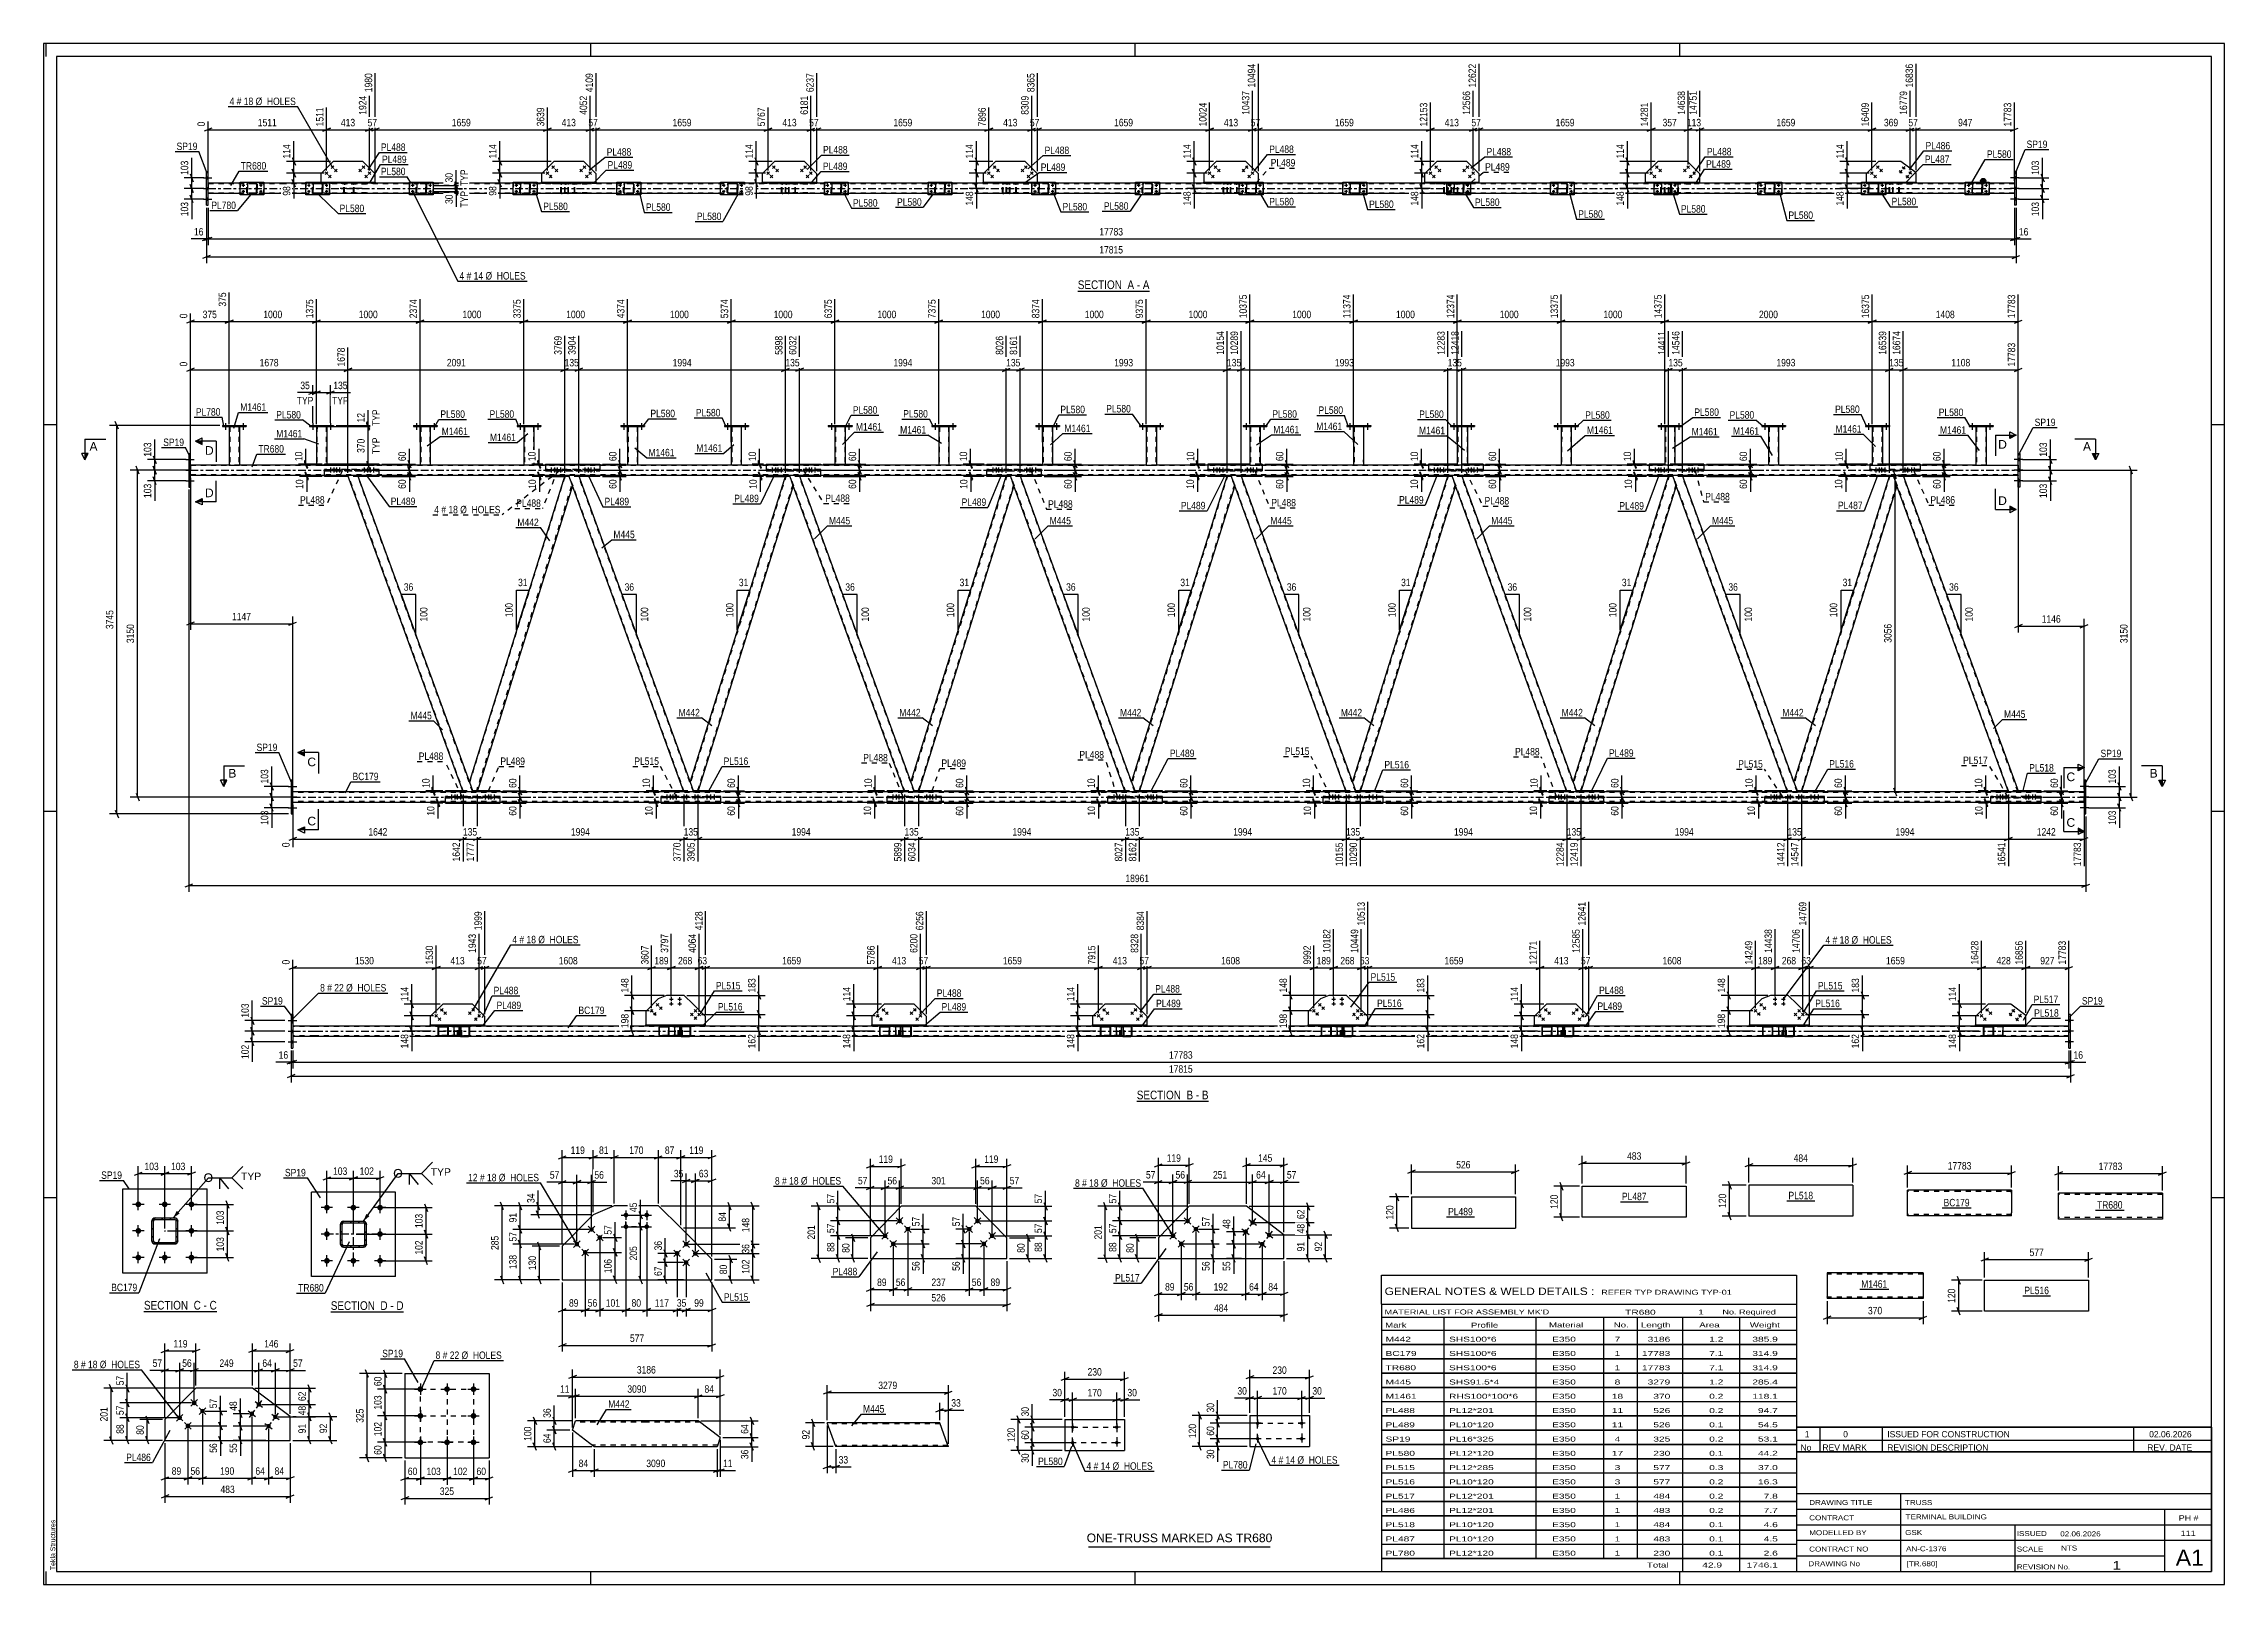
# Paper-space layout 'Layout1' of a CAD drawing. Header units: millimetres. Extents: x 0 to 841, y 0 to 594.
# The model-space entities are those that its viewports show. They can reach past a viewport. Long polylines and large blocks are cut down to what shows.
import ezdxf

# ---------------------------------------------------------------- set-up
doc = ezdxf.new("R2010")
doc.units = ezdxf.units.MM
doc.linetypes.add('DXK_LINE_DOT2', pattern=[3.9198, 1.9599, -1.9599])
doc.linetypes.add('DXK_LINE_DOT3', pattern=[5.9187, 2.979, -0.9799, 0.9799, -0.9799])
doc.layers.add('Viewport layer', color=7, linetype='Continuous', plot=False)
doc.styles.add('Arial', font='ARIAL.TTF', dxfattribs={"height": 0.2})
doc.styles.add('Arial Narrow', font='ARIALN.TTF', dxfattribs={"height": 0.2})

# ---------------------------------------------------------------- blocks, each defined once
blk = doc.blocks.new('Unknown-570369486-1113')
at = {"color": 5, "linetype": 'Continuous'}
for p, q in [((841, 594), (0, 594)), ((0, 594), (0, 0)), ((1, 589), (1, 594)), ((836, 589), (5, 589)), ((5, 589), (5, 5)), ((211, 589), (211, 594)), ((421, 589), (421, 594)), ((631, 589), (631, 594)), ((836, 5), (836, 589)), ((841, 0), (841, 594)), ((5, 447), (0, 447)), ((841, 447), (836, 447)), ((5, 298), (0, 298)), ((841, 298), (836, 298)), ((5, 149), (0, 149)), ((841, 149), (836, 149)), ((0, 0), (841, 0)), ((1, 0), (1, 5)), ((5, 5), (836, 5)), ((211, 0), (211, 5)), ((421, 0), (421, 5)), ((631, 0), (631, 5))]:
    blk.add_line(p, q, dxfattribs=at)
at = {"color": 174, "linetype": 'Continuous', "style": 'Arial'}
blk.add_text('Tekla Structures', height=1.9102, rotation=90, dxfattribs=at).set_placement((4.5, 5.5))
blk = doc.blocks.new('Unknown-570369486-11 - 4387')
at = {"color": 6, "linetype": 'Continuous'}
blk.add_line((398.82, 498.63), (426.46, 498.63), dxfattribs=at)
at = {"color": 0, "linetype": 'Continuous'}
blk.add_wipeout([(416.92, 499.38), (416.92, 502.88), (398.82, 502.88), (398.82, 499.38)], dxfattribs=at)
blk.add_wipeout([(420.53, 499.38), (420.53, 502.88), (417.97, 502.88), (417.97, 499.38)], dxfattribs=at)
at = {"color": 7, "linetype": 'Continuous', "style": 'Arial Narrow'}
blk.add_text('SECTION ', height=3.34, dxfattribs=at).set_placement((398.82, 499.38))
at = {"color": 0, "linetype": 'Continuous'}
blk.add_wipeout([(422.86, 499.38), (422.86, 502.88), (421.58, 502.88), (421.58, 499.38)], dxfattribs=at)
blk.add_wipeout([(426.46, 499.38), (426.46, 502.88), (423.91, 502.88), (423.91, 499.38)], dxfattribs=at)
at = {"color": 7, "linetype": 'Continuous', "style": 'Arial Narrow'}
for s, p in [('A', (417.97, 499.38)), ('-', (421.58, 499.38)), ('A', (423.91, 499.38))]:
    blk.add_text(s, height=3.34, dxfattribs=at).set_placement(p)
blk = doc.blocks.new('Unknown-570369486-13 - 5663')
at = {"color": 6, "linetype": 'Continuous'}
blk.add_line((421.58, 186.26), (449.23, 186.26), dxfattribs=at)
at = {"color": 0, "linetype": 'Continuous'}
blk.add_wipeout([(439.69, 187.01), (439.69, 190.51), (421.58, 190.51), (421.58, 187.01)], dxfattribs=at)
blk.add_wipeout([(443.3, 187.01), (443.3, 190.51), (440.74, 190.51), (440.74, 187.01)], dxfattribs=at)
at = {"color": 7, "linetype": 'Continuous', "style": 'Arial Narrow'}
blk.add_text('SECTION ', height=3.34, dxfattribs=at).set_placement((421.58, 187.01))
at = {"color": 0, "linetype": 'Continuous'}
blk.add_wipeout([(445.62, 187.01), (445.62, 190.51), (444.35, 190.51), (444.35, 187.01)], dxfattribs=at)
blk.add_wipeout([(449.23, 187.01), (449.23, 190.51), (446.67, 190.51), (446.67, 187.01)], dxfattribs=at)
at = {"color": 7, "linetype": 'Continuous', "style": 'Arial Narrow'}
for s, p in [('B', (440.74, 187.01)), ('-', (444.35, 187.01)), ('B', (446.67, 187.01))]:
    blk.add_text(s, height=3.34, dxfattribs=at).set_placement(p)
blk = doc.blocks.new('Unknown-570369486-14 - 1475')
at = {"color": 6, "linetype": 'Continuous'}
blk.add_line((110.74, 105.06), (138.81, 105.06), dxfattribs=at)
at = {"color": 0, "linetype": 'Continuous'}
blk.add_wipeout([(128.84, 105.81), (128.84, 109.31), (110.74, 109.31), (110.74, 105.81)], dxfattribs=at)
blk.add_wipeout([(132.66, 105.81), (132.66, 109.31), (129.89, 109.31), (129.89, 105.81)], dxfattribs=at)
at = {"color": 7, "linetype": 'Continuous', "style": 'Arial Narrow'}
blk.add_text('SECTION ', height=3.34, dxfattribs=at).set_placement((110.74, 105.81))
at = {"color": 0, "linetype": 'Continuous'}
blk.add_wipeout([(134.99, 105.81), (134.99, 109.31), (133.71, 109.31), (133.71, 105.81)], dxfattribs=at)
blk.add_wipeout([(138.81, 105.81), (138.81, 109.31), (136.04, 109.31), (136.04, 105.81)], dxfattribs=at)
at = {"color": 7, "linetype": 'Continuous', "style": 'Arial Narrow'}
for s, p in [('D', (129.89, 105.81)), ('-', (133.71, 105.81)), ('D', (136.04, 105.81))]:
    blk.add_text(s, height=3.34, dxfattribs=at).set_placement(p)
blk = doc.blocks.new('Unknown-570369486-15 - 1229')
at = {"color": 6, "linetype": 'Continuous'}
blk.add_line((38.71, 105.2), (66.78, 105.2), dxfattribs=at)
at = {"color": 0, "linetype": 'Continuous'}
blk.add_wipeout([(56.82, 105.95), (56.82, 109.45), (38.71, 109.45), (38.71, 105.95)], dxfattribs=at)
blk.add_wipeout([(60.64, 105.95), (60.64, 109.45), (57.87, 109.45), (57.87, 105.95)], dxfattribs=at)
at = {"color": 7, "linetype": 'Continuous', "style": 'Arial Narrow'}
blk.add_text('SECTION ', height=3.34, dxfattribs=at).set_placement((38.71, 105.95))
at = {"color": 0, "linetype": 'Continuous'}
blk.add_wipeout([(62.97, 105.95), (62.97, 109.45), (61.69, 109.45), (61.69, 105.95)], dxfattribs=at)
blk.add_wipeout([(66.78, 105.95), (66.78, 109.45), (64.02, 109.45), (64.02, 105.95)], dxfattribs=at)
at = {"color": 7, "linetype": 'Continuous', "style": 'Arial Narrow'}
for s, p in [('C', (57.87, 105.95)), ('C', (64.02, 105.95)), ('-', (61.69, 105.95))]:
    blk.add_text(s, height=3.34, dxfattribs=at).set_placement(p)
blk = doc.blocks.new('Part-570369486-4524 - 4387')
at = {"color": 2, "linetype": 'Continuous'}
for p, q in [((461.08, 535.76), (461.08, 540.56)), ((461.08, 540.56), (461.08, 540.56)), ((461.08, 540.56), (470.28, 540.56)), ((470.28, 540.56), (470.28, 535.76)), ((461.08, 535.76), (461.08, 535.76)), ((470.28, 535.76), (461.08, 535.76))]:
    blk.add_line(p, q, dxfattribs=at)
at = {"color": 7, "linetype": 'DXK_LINE_DOT2'}
for p, q in [((461.08, 540.56), (461.08, 535.76)), ((461.08, 540.56), (461.08, 540.56)), ((470.28, 535.76), (470.28, 540.56)), ((461.08, 535.76), (461.08, 535.76))]:
    blk.add_line(p, q, dxfattribs=at)
blk = doc.blocks.new('Part-570369486-4476 - 4387')
at = {"color": 2, "linetype": 'Continuous'}
for p, q in [((421.08, 535.76), (421.08, 540.56)), ((421.08, 540.56), (421.08, 540.56)), ((421.08, 540.56), (430.28, 540.56)), ((430.28, 540.56), (430.28, 535.76)), ((421.08, 535.76), (421.08, 535.76)), ((430.28, 535.76), (421.08, 535.76))]:
    blk.add_line(p, q, dxfattribs=at)
at = {"color": 7, "linetype": 'DXK_LINE_DOT2'}
for p, q in [((421.08, 540.56), (421.08, 535.76)), ((421.08, 540.56), (421.08, 540.56)), ((430.28, 535.76), (430.28, 540.56)), ((421.08, 535.76), (421.08, 535.76))]:
    blk.add_line(p, q, dxfattribs=at)
blk = doc.blocks.new('Part-570369486-4519 - 4387')
at = {"color": 7, "linetype": 'DXK_LINE_DOT2'}
for p, q in [((503.67, 539.69), (503.71, 539.86)), ((503.67, 539.68), (503.67, 539.69)), ((503.67, 539.68), (503.68, 539.68)), ((503.67, 536.64), (503.67, 539.68)), ((503.71, 539.86), (503.68, 539.68)), ((503.68, 536.64), (503.68, 539.68)), ((503.93, 539.77), (503.91, 539.68)), ((503.92, 539.68), (503.91, 539.68)), ((503.91, 539.68), (503.91, 536.64)), ((503.92, 539.68), (503.94, 539.77)), ((503.92, 536.64), (503.92, 539.68)), ((503.98, 539.85), (503.93, 539.77)), ((503.94, 539.77), (503.99, 539.85)), ((503.97, 540.12), (504.15, 540.16)), ((504.16, 540.16), (503.97, 540.12)), ((503.97, 540.12), (503.97, 540.12)), ((504.06, 539.9), (503.98, 539.85)), ((503.99, 539.85), (504.07, 539.9)), ((504.15, 539.92), (504.06, 539.9)), ((504.07, 539.9), (504.16, 539.92)), ((507.2, 540.16), (504.15, 540.16)), ((507.2, 539.92), (504.15, 539.92)), ((507.19, 540.16), (507.37, 540.12)), ((507.28, 539.9), (507.19, 539.92)), ((507.38, 540.12), (507.2, 540.16)), ((507.2, 539.92), (507.29, 539.9)), ((507.28, 539.9), (507.29, 539.9)), ((507.36, 539.85), (507.28, 539.9)), ((507.29, 539.9), (507.37, 539.85)), ((507.41, 539.77), (507.36, 539.85)), ((507.37, 539.85), (507.42, 539.77)), ((507.43, 539.7), (507.41, 539.77)), ((507.42, 539.77), (507.44, 539.68)), ((507.43, 539.68), (507.43, 539.7)), ((507.44, 539.68), (507.43, 539.68)), ((507.43, 539.68), (507.43, 536.64)), ((507.44, 536.64), (507.44, 539.68)), ((507.63, 539.86), (507.67, 539.68)), ((507.68, 539.68), (507.64, 539.86)), ((507.68, 539.68), (507.67, 539.68)), ((507.67, 539.68), (507.67, 536.64)), ((507.68, 536.64), (507.68, 539.68)), ((503.68, 536.64), (503.67, 536.64)), ((503.71, 536.46), (503.67, 536.64)), ((503.68, 536.64), (503.71, 536.46)), ((503.91, 536.64), (503.92, 536.64)), ((503.91, 536.64), (503.93, 536.55)), ((503.94, 536.55), (503.92, 536.64)), ((503.93, 536.55), (503.98, 536.47)), ((503.99, 536.47), (503.94, 536.55)), ((503.97, 536.2), (503.97, 536.2)), ((504.15, 536.16), (503.97, 536.2)), ((503.97, 536.2), (504.16, 536.16)), ((503.98, 536.47), (504.06, 536.42)), ((504.07, 536.42), (503.99, 536.47)), ((504.06, 536.42), (504.15, 536.4)), ((504.16, 536.4), (504.07, 536.42)), ((507.2, 536.4), (504.15, 536.4)), ((507.2, 536.16), (504.15, 536.16)), ((507.19, 536.4), (507.28, 536.42)), ((507.37, 536.2), (507.19, 536.16)), ((507.29, 536.42), (507.2, 536.4)), ((507.2, 536.16), (507.38, 536.2)), ((507.28, 536.42), (507.36, 536.47)), ((507.28, 536.42), (507.29, 536.42)), ((507.37, 536.47), (507.29, 536.42)), ((507.36, 536.47), (507.41, 536.55)), ((507.42, 536.55), (507.37, 536.47)), ((507.41, 536.55), (507.43, 536.64)), ((507.44, 536.64), (507.42, 536.55)), ((507.43, 536.64), (507.44, 536.64)), ((507.67, 536.64), (507.63, 536.46)), ((507.64, 536.46), (507.68, 536.64)), ((507.67, 536.64), (507.68, 536.64))]:
    blk.add_line(p, q, dxfattribs=at)
at = {"color": 7, "linetype": 'DXK_LINE_DOT3'}
blk.add_line((505.68, 538.16), (505.67, 538.16), dxfattribs=at)
at = {"color": 7, "linetype": 'DXK_LINE_DOT2'}
for centre, start, end in [((504.15, 539.68), 112.5, 157.5), ((504.16, 539.68), 112.5, 157.5), ((507.19, 539.68), 22.5, 67.5), ((507.2, 539.68), 22.5, 67.5), ((504.15, 536.64), 202.5, 247.5), ((504.16, 536.64), 202.5, 247.5), ((507.19, 536.64), 292.5, 337.5), ((507.2, 536.64), 292.5, 337.5)]:
    blk.add_arc(centre, 0.48, start, end, dxfattribs=at)
blk = doc.blocks.new('Part-570369486-4411 - 4387')
at = {"color": 2, "linetype": 'Continuous'}
for p, q in [((106.87, 540.56), (106.87, 540.56)), ((106.87, 540.56), (106.87, 540.56)), ((106.87, 540.56), (127.91, 540.56)), ((127.91, 540.16), (110.28, 540.16)), ((127.91, 540.56), (127.91, 540.16)), ((127.91, 540.16), (127.91, 540.16))]:
    blk.add_line(p, q, dxfattribs=at)
at = {"color": 7, "linetype": 'DXK_LINE_DOT2'}
for p, q in [((106.87, 540.56), (106.87, 540.16)), ((106.87, 540.56), (127.91, 540.56)), ((106.87, 540.16), (127.91, 540.16)), ((110.28, 540.16), (106.87, 540.16))]:
    blk.add_line(p, q, dxfattribs=at)
blk = doc.blocks.new('Part-570369486-4395 - 4387')
at = {"color": 2, "linetype": 'Continuous'}
for p, q in [((760.64, 544.66), (760, 544.66)), ((760, 544.66), (760, 531.66)), ((760.64, 544.66), (760.64, 531.66)), ((760.64, 531.66), (760, 531.66))]:
    blk.add_line(p, q, dxfattribs=at)
blk = doc.blocks.new('Part-570369486-4464 - 4387')
at = {"color": 7, "linetype": 'DXK_LINE_DOT2'}
for p, q in [((78.37, 539.68), (78.41, 539.86)), ((78.37, 539.68), (78.38, 539.68)), ((78.37, 536.64), (78.37, 539.68)), ((78.41, 539.86), (78.38, 539.68)), ((78.38, 536.64), (78.38, 539.68)), ((78.63, 539.77), (78.61, 539.68)), ((78.62, 539.68), (78.61, 539.68)), ((78.61, 539.68), (78.61, 536.64)), ((78.62, 539.68), (78.64, 539.77)), ((78.62, 536.64), (78.62, 539.68)), ((78.68, 539.85), (78.63, 539.77)), ((78.64, 539.77), (78.69, 539.85)), ((78.67, 540.12), (78.85, 540.16)), ((78.86, 540.16), (78.67, 540.12)), ((78.67, 540.12), (78.67, 540.12)), ((78.76, 539.9), (78.68, 539.85)), ((78.69, 539.85), (78.77, 539.9)), ((78.85, 539.92), (78.76, 539.9)), ((78.77, 539.9), (78.86, 539.92)), ((81.9, 540.16), (78.85, 540.16)), ((81.9, 539.92), (78.85, 539.92)), ((81.89, 540.16), (82.08, 540.12)), ((81.98, 539.9), (81.89, 539.92)), ((82.08, 540.12), (81.9, 540.16)), ((81.9, 539.92), (81.99, 539.9)), ((81.98, 539.9), (81.99, 539.9)), ((82.06, 539.85), (81.98, 539.9)), ((81.99, 539.9), (82.07, 539.85)), ((82.11, 539.77), (82.06, 539.85)), ((82.07, 539.85), (82.12, 539.77)), ((82.13, 539.68), (82.11, 539.77)), ((82.12, 539.77), (82.14, 539.68)), ((82.14, 539.68), (82.13, 539.68)), ((82.13, 539.68), (82.13, 536.64)), ((82.14, 536.64), (82.14, 539.68)), ((82.33, 539.86), (82.37, 539.68)), ((82.38, 539.68), (82.34, 539.86)), ((82.38, 539.68), (82.37, 539.68)), ((82.37, 539.68), (82.37, 536.64)), ((82.38, 536.64), (82.38, 539.68)), ((78.38, 536.64), (78.37, 536.64)), ((78.41, 536.46), (78.37, 536.64)), ((78.38, 536.64), (78.41, 536.46)), ((78.61, 536.64), (78.62, 536.64)), ((78.61, 536.64), (78.63, 536.55)), ((78.64, 536.55), (78.62, 536.64)), ((78.63, 536.55), (78.68, 536.47)), ((78.69, 536.47), (78.64, 536.55)), ((78.67, 536.2), (78.67, 536.2)), ((78.85, 536.16), (78.67, 536.2)), ((78.67, 536.2), (78.86, 536.16)), ((78.68, 536.47), (78.76, 536.42)), ((78.77, 536.42), (78.69, 536.47)), ((78.76, 536.42), (78.85, 536.4)), ((78.86, 536.4), (78.77, 536.42)), ((81.9, 536.4), (78.85, 536.4)), ((81.9, 536.16), (78.85, 536.16)), ((81.89, 536.4), (81.98, 536.42)), ((82.08, 536.2), (81.89, 536.16)), ((81.99, 536.42), (81.9, 536.4)), ((81.9, 536.16), (82.08, 536.2)), ((81.98, 536.42), (82.06, 536.47)), ((81.98, 536.42), (81.99, 536.42)), ((82.07, 536.47), (81.99, 536.42)), ((82.06, 536.47), (82.11, 536.55)), ((82.12, 536.55), (82.07, 536.47)), ((82.11, 536.55), (82.13, 536.64)), ((82.14, 536.64), (82.12, 536.55)), ((82.13, 536.64), (82.14, 536.64)), ((82.37, 536.64), (82.33, 536.46)), ((82.34, 536.46), (82.38, 536.64)), ((82.37, 536.64), (82.38, 536.64))]:
    blk.add_line(p, q, dxfattribs=at)
at = {"color": 7, "linetype": 'DXK_LINE_DOT3'}
blk.add_line((80.38, 538.16), (80.37, 538.16), dxfattribs=at)
at = {"color": 7, "linetype": 'DXK_LINE_DOT2'}
for centre, start, end in [((78.85, 539.68), 112.5, 157.5), ((78.86, 539.68), 112.5, 157.5), ((81.89, 539.68), 22.5, 67.5), ((81.9, 539.68), 22.5, 67.5), ((78.85, 536.64), 202.5, 247.5), ((78.86, 536.64), 202.5, 247.5), ((81.89, 536.64), 292.5, 337.5), ((81.9, 536.64), 292.5, 337.5)]:
    blk.add_arc(centre, 0.48, start, end, dxfattribs=at)
blk = doc.blocks.new('Part-570369486-4400 - 4387')
at = {"color": 2, "linetype": 'Continuous'}
for p, q in [((62.76, 531.66), (62.76, 544.66)), ((62.76, 544.66), (63.4, 544.66)), ((63.4, 531.66), (63.4, 544.66)), ((62.76, 531.66), (63.4, 531.66))]:
    blk.add_line(p, q, dxfattribs=at)
blk = doc.blocks.new('Bolt-570369486-4663 - 4387')
at = {"linetype": 'Continuous'}
for points in [[(342, 539.36), (342, 539.42), (342.02, 539.47), (342.05, 539.52), (342.09, 539.57), (342.14, 539.6), (342.19, 539.63), (342.25, 539.64), (342.31, 539.64), (342.36, 539.63), (342.42, 539.6), (342.47, 539.57), (342.5, 539.52), (342.53, 539.47), (342.55, 539.42), (342.56, 539.36), (342.55, 539.3), (342.53, 539.25), (342.5, 539.19), (342.47, 539.15), (342.42, 539.12), (342.36, 539.09), (342.31, 539.08), (342.25, 539.08), (342.19, 539.09), (342.14, 539.12), (342.09, 539.15), (342.05, 539.19), (342.02, 539.25), (342, 539.3)], [(348.8, 539.36), (348.8, 539.42), (348.82, 539.47), (348.85, 539.52), (348.89, 539.57), (348.94, 539.6), (348.99, 539.63), (349.05, 539.64), (349.11, 539.64), (349.16, 539.63), (349.22, 539.6), (349.27, 539.57), (349.3, 539.52), (349.33, 539.47), (349.35, 539.42), (349.36, 539.36), (349.35, 539.3), (349.33, 539.25), (349.3, 539.19), (349.27, 539.15), (349.22, 539.12), (349.16, 539.09), (349.11, 539.08), (349.05, 539.08), (348.99, 539.09), (348.94, 539.12), (348.89, 539.15), (348.85, 539.19), (348.82, 539.25), (348.8, 539.3)], [(342, 536.96), (342, 537.02), (342.02, 537.07), (342.05, 537.12), (342.09, 537.17), (342.14, 537.2), (342.19, 537.23), (342.25, 537.24), (342.31, 537.24), (342.36, 537.23), (342.42, 537.2), (342.47, 537.17), (342.5, 537.12), (342.53, 537.07), (342.55, 537.02), (342.56, 536.96), (342.55, 536.9), (342.53, 536.85), (342.5, 536.79), (342.47, 536.75), (342.42, 536.72), (342.36, 536.69), (342.31, 536.68), (342.25, 536.68), (342.19, 536.69), (342.14, 536.72), (342.09, 536.75), (342.05, 536.79), (342.02, 536.85), (342, 536.9)], [(348.8, 536.96), (348.8, 537.02), (348.82, 537.07), (348.85, 537.12), (348.89, 537.17), (348.94, 537.2), (348.99, 537.23), (349.05, 537.24), (349.11, 537.24), (349.16, 537.23), (349.22, 537.2), (349.27, 537.17), (349.3, 537.12), (349.33, 537.07), (349.35, 537.02), (349.36, 536.96), (349.35, 536.9), (349.33, 536.85), (349.3, 536.79), (349.27, 536.75), (349.22, 536.72), (349.16, 536.69), (349.11, 536.68), (349.05, 536.68), (348.99, 536.69), (348.94, 536.72), (348.89, 536.75), (348.85, 536.79), (348.82, 536.85), (348.8, 536.9)]]:
    blk.add_hatch(color=1, dxfattribs=at).paths.add_polyline_path(points)
at = {"color": 1, "linetype": 'Continuous'}
for p, q in [((342.84, 539.36), (341.72, 539.36)), ((342.28, 539.92), (342.28, 538.8)), ((349.64, 539.36), (348.52, 539.36)), ((349.08, 539.92), (349.08, 538.8)), ((342.84, 536.96), (341.72, 536.96)), ((342.28, 537.52), (342.28, 536.4)), ((349.64, 536.96), (348.52, 536.96)), ((349.08, 537.52), (349.08, 536.4))]:
    blk.add_line(p, q, dxfattribs=at)
blk = doc.blocks.new('Part-570369486-4530 - 4387')
at = {"color": 2, "linetype": 'Continuous'}
for p, q in [((381.08, 535.76), (381.08, 540.56)), ((381.08, 540.56), (381.08, 540.56)), ((381.08, 540.56), (390.28, 540.56)), ((390.28, 540.56), (390.28, 535.76)), ((381.08, 535.76), (381.08, 535.76)), ((390.28, 535.76), (381.08, 535.76))]:
    blk.add_line(p, q, dxfattribs=at)
at = {"color": 7, "linetype": 'DXK_LINE_DOT2'}
for p, q in [((381.08, 540.56), (381.08, 535.76)), ((381.08, 540.56), (381.08, 540.56)), ((390.28, 535.76), (390.28, 540.56)), ((381.08, 535.76), (381.08, 535.76))]:
    blk.add_line(p, q, dxfattribs=at)
blk = doc.blocks.new('Part-570369486-4470 - 4387')
at = {"color": 7, "linetype": 'DXK_LINE_DOT2'}
for p, q in [((183.67, 539.69), (183.71, 539.86)), ((183.67, 539.68), (183.67, 539.69)), ((183.67, 539.68), (183.68, 539.68)), ((183.67, 536.64), (183.67, 539.68)), ((183.71, 539.86), (183.68, 539.68)), ((183.68, 536.64), (183.68, 539.68)), ((183.93, 539.77), (183.91, 539.68)), ((183.92, 539.68), (183.91, 539.68)), ((183.91, 539.68), (183.91, 536.64)), ((183.92, 539.68), (183.94, 539.77)), ((183.92, 536.64), (183.92, 539.68)), ((183.98, 539.85), (183.93, 539.77)), ((183.94, 539.77), (183.99, 539.85)), ((183.97, 540.12), (184.15, 540.16)), ((184.16, 540.16), (183.97, 540.12)), ((183.97, 540.12), (183.97, 540.12)), ((184.06, 539.9), (183.98, 539.85)), ((183.99, 539.85), (184.07, 539.9)), ((184.15, 539.92), (184.06, 539.9)), ((184.07, 539.9), (184.16, 539.92)), ((187.2, 540.16), (184.15, 540.16)), ((187.2, 539.92), (184.15, 539.92)), ((187.19, 540.16), (187.38, 540.12)), ((187.28, 539.9), (187.19, 539.92)), ((187.38, 540.12), (187.2, 540.16)), ((187.2, 539.92), (187.29, 539.9)), ((187.28, 539.9), (187.29, 539.9)), ((187.36, 539.85), (187.28, 539.9)), ((187.29, 539.9), (187.37, 539.85)), ((187.41, 539.77), (187.36, 539.85)), ((187.37, 539.85), (187.42, 539.77)), ((187.43, 539.7), (187.41, 539.77)), ((187.42, 539.77), (187.44, 539.68)), ((187.43, 539.68), (187.43, 539.7)), ((187.44, 539.68), (187.43, 539.68)), ((187.43, 539.68), (187.43, 536.64)), ((187.44, 536.64), (187.44, 539.68)), ((187.64, 539.86), (187.67, 539.68)), ((187.68, 539.68), (187.64, 539.86)), ((187.68, 539.68), (187.67, 539.68)), ((187.67, 539.68), (187.67, 536.64)), ((187.68, 536.64), (187.68, 539.68)), ((183.68, 536.64), (183.67, 536.64)), ((183.71, 536.46), (183.67, 536.64)), ((183.68, 536.64), (183.71, 536.46)), ((183.91, 536.64), (183.92, 536.64)), ((183.91, 536.64), (183.93, 536.55)), ((183.94, 536.55), (183.92, 536.64)), ((183.93, 536.55), (183.98, 536.47)), ((183.99, 536.47), (183.94, 536.55)), ((183.97, 536.2), (183.97, 536.2)), ((184.15, 536.16), (183.97, 536.2)), ((183.97, 536.2), (184.16, 536.16)), ((183.98, 536.47), (184.06, 536.42)), ((184.07, 536.42), (183.99, 536.47)), ((184.06, 536.42), (184.15, 536.4)), ((184.16, 536.4), (184.07, 536.42)), ((187.2, 536.4), (184.15, 536.4)), ((187.2, 536.16), (184.15, 536.16)), ((187.19, 536.4), (187.28, 536.42)), ((187.38, 536.2), (187.19, 536.16)), ((187.29, 536.42), (187.2, 536.4)), ((187.2, 536.16), (187.38, 536.2)), ((187.28, 536.42), (187.36, 536.47)), ((187.28, 536.42), (187.29, 536.42)), ((187.37, 536.47), (187.29, 536.42)), ((187.36, 536.47), (187.41, 536.55)), ((187.42, 536.55), (187.37, 536.47)), ((187.41, 536.55), (187.43, 536.64)), ((187.44, 536.64), (187.42, 536.55)), ((187.43, 536.64), (187.44, 536.64)), ((187.67, 536.64), (187.64, 536.46)), ((187.64, 536.46), (187.68, 536.64)), ((187.67, 536.64), (187.68, 536.64))]:
    blk.add_line(p, q, dxfattribs=at)
at = {"color": 7, "linetype": 'DXK_LINE_DOT3'}
blk.add_line((185.68, 538.16), (185.67, 538.16), dxfattribs=at)
at = {"color": 7, "linetype": 'DXK_LINE_DOT2'}
for centre, start, end in [((184.15, 539.68), 112.5, 157.5), ((184.16, 539.68), 112.5, 157.5), ((187.19, 539.68), 22.5, 67.5), ((187.2, 539.68), 22.5, 67.5), ((184.15, 536.64), 202.5, 247.5), ((184.16, 536.64), 202.5, 247.5), ((187.19, 536.64), 292.5, 337.5), ((187.2, 536.64), 292.5, 337.5)]:
    blk.add_arc(centre, 0.48, start, end, dxfattribs=at)
blk = doc.blocks.new('Part-570369486-4406 - 4387')
at = {"linetype": 'Continuous'}
blk.add_hatch(color=2, dxfattribs=at).paths.add_polyline_path([(748, 540.16), (747.2, 541.56), (748.8, 541.56)])
at = {"color": 2, "linetype": 'Continuous'}
for p, q in [((75.78, 540.16), (63.4, 540.16)), ((92.98, 540.16), (84.98, 540.16)), ((101.08, 540.16), (93.08, 540.16)), ((141.08, 540.16), (127.91, 540.16)), ((181.08, 540.16), (150.28, 540.16)), ((192, 540.16), (190.28, 540.16)), ((221.08, 540.16), (213.05, 540.16)), ((261.08, 540.16), (230.28, 540.16)), ((277.13, 540.16), (270.28, 540.16)), ((301.08, 540.16), (298.18, 540.16)), ((341.08, 540.16), (310.28, 540.16)), ((362.27, 540.16), (350.28, 540.16)), ((421.08, 540.16), (390.28, 540.16)), ((447.4, 540.16), (430.28, 540.16)), ((501.08, 540.16), (470.28, 540.16)), ((532.54, 540.16), (510.28, 540.16)), ((581.08, 540.16), (553.58, 540.16)), ((617.67, 540.16), (590.28, 540.16)), ((661.08, 540.16), (638.72, 540.16)), ((701.08, 540.16), (670.28, 540.16)), ((741.08, 540.16), (722.12, 540.16)), ((748, 540.16), (747.2, 541.56)), ((747.2, 541.56), (748.8, 541.56)), ((748.8, 541.56), (748, 540.16)), ((760, 540.16), (750.28, 540.16)), ((75.78, 536.16), (63.4, 536.16)), ((92.98, 536.16), (84.98, 536.16)), ((101.08, 536.16), (93.08, 536.16)), ((141.08, 536.16), (110.28, 536.16)), ((181.08, 536.16), (150.28, 536.16)), ((221.08, 536.16), (190.28, 536.16)), ((261.08, 536.16), (230.28, 536.16)), ((301.08, 536.16), (270.28, 536.16)), ((341.08, 536.16), (310.28, 536.16)), ((381.08, 536.16), (350.28, 536.16)), ((421.08, 536.16), (390.28, 536.16)), ((461.08, 536.16), (430.28, 536.16)), ((501.08, 536.16), (470.28, 536.16)), ((541.08, 536.16), (510.28, 536.16)), ((581.08, 536.16), (550.28, 536.16)), ((621.08, 536.16), (590.28, 536.16)), ((661.08, 536.16), (630.28, 536.16)), ((701.08, 536.16), (670.28, 536.16)), ((741.08, 536.16), (710.28, 536.16)), ((760, 536.16), (750.28, 536.16))]:
    blk.add_line(p, q, dxfattribs=at)
at = {"color": 7, "linetype": 'DXK_LINE_DOT2'}
for p, q in [((63.4, 540.16), (63.4, 536.16)), ((92.98, 539.92), (63.4, 539.92)), ((84.98, 540.16), (75.78, 540.16)), ((760, 539.92), (93.08, 539.92)), ((127.91, 540.16), (101.08, 540.16)), ((150.28, 540.16), (141.08, 540.16)), ((190.28, 540.16), (181.08, 540.16)), ((213.05, 540.16), (192, 540.16)), ((230.28, 540.16), (221.08, 540.16)), ((270.28, 540.16), (261.08, 540.16)), ((298.18, 540.16), (277.13, 540.16)), ((310.28, 540.16), (301.08, 540.16)), ((350.28, 540.16), (341.08, 540.16)), ((390.28, 540.16), (362.27, 540.16)), ((430.28, 540.16), (421.08, 540.16)), ((470.28, 540.16), (447.4, 540.16)), ((510.28, 540.16), (501.08, 540.16)), ((553.58, 540.16), (532.54, 540.16)), ((590.28, 540.16), (581.08, 540.16)), ((638.72, 540.16), (617.67, 540.16)), ((670.28, 540.16), (661.08, 540.16)), ((722.12, 540.16), (701.08, 540.16)), ((750.28, 540.16), (741.08, 540.16)), ((760, 540.16), (760, 536.16)), ((92.98, 536.4), (63.4, 536.4)), ((84.98, 536.16), (75.78, 536.16)), ((760, 536.4), (93.08, 536.4)), ((110.28, 536.16), (101.08, 536.16)), ((150.28, 536.16), (141.08, 536.16)), ((190.28, 536.16), (181.08, 536.16)), ((230.28, 536.16), (221.08, 536.16)), ((270.28, 536.16), (261.08, 536.16)), ((310.28, 536.16), (301.08, 536.16)), ((350.28, 536.16), (341.08, 536.16)), ((390.28, 536.16), (381.08, 536.16)), ((430.28, 536.16), (421.08, 536.16)), ((470.28, 536.16), (461.08, 536.16)), ((510.28, 536.16), (501.08, 536.16)), ((550.28, 536.16), (541.08, 536.16)), ((590.28, 536.16), (581.08, 536.16)), ((630.28, 536.16), (621.08, 536.16)), ((670.28, 536.16), (661.08, 536.16)), ((710.28, 536.16), (701.08, 536.16)), ((750.28, 536.16), (741.08, 536.16))]:
    blk.add_line(p, q, dxfattribs=at)
at = {"color": 7, "linetype": 'DXK_LINE_DOT3'}
for p, q in [((63.4, 538.16), (92.98, 538.16)), ((93.08, 538.16), (760, 538.16))]:
    blk.add_line(p, q, dxfattribs=at)
at = {"color": 2, "linetype": 'Continuous'}
blk.add_circle((748, 541.06), 1, dxfattribs=at)
blk = doc.blocks.new('Part-570369486-4416 - 4387')
at = {"color": 2, "linetype": 'Continuous'}
for p, q in [((661.08, 535.76), (661.08, 540.56)), ((661.08, 540.56), (661.08, 540.56)), ((661.08, 540.56), (670.28, 540.56)), ((670.28, 540.56), (670.28, 535.76)), ((661.08, 535.76), (661.08, 535.76)), ((670.28, 535.76), (661.08, 535.76))]:
    blk.add_line(p, q, dxfattribs=at)
at = {"color": 7, "linetype": 'DXK_LINE_DOT2'}
for p, q in [((661.08, 540.56), (661.08, 535.76)), ((661.08, 540.56), (661.08, 540.56)), ((670.28, 535.76), (670.28, 540.56)), ((661.08, 535.76), (661.08, 535.76))]:
    blk.add_line(p, q, dxfattribs=at)
blk = doc.blocks.new('Part-570369486-4417 - 4387')
at = {"color": 7, "linetype": 'DXK_LINE_DOT2'}
for p, q in [((423.67, 539.68), (423.71, 539.86)), ((423.67, 539.68), (423.68, 539.68)), ((423.67, 536.64), (423.67, 539.68)), ((423.71, 539.86), (423.68, 539.68)), ((423.68, 536.64), (423.68, 539.68)), ((423.93, 539.77), (423.91, 539.68)), ((423.92, 539.68), (423.91, 539.68)), ((423.91, 539.68), (423.91, 536.64)), ((423.92, 539.68), (423.94, 539.77)), ((423.92, 536.64), (423.92, 539.68)), ((423.98, 539.85), (423.93, 539.77)), ((423.94, 539.77), (423.99, 539.85)), ((423.97, 540.12), (424.15, 540.16)), ((424.16, 540.16), (423.97, 540.12)), ((423.97, 540.12), (423.97, 540.12)), ((424.06, 539.9), (423.98, 539.85)), ((423.99, 539.85), (424.07, 539.9)), ((424.15, 539.92), (424.06, 539.9)), ((424.07, 539.9), (424.16, 539.92)), ((427.2, 540.16), (424.15, 540.16)), ((427.2, 539.92), (424.15, 539.92)), ((427.19, 540.16), (427.37, 540.12)), ((427.28, 539.9), (427.19, 539.92)), ((427.38, 540.12), (427.2, 540.16)), ((427.2, 539.92), (427.29, 539.9)), ((427.28, 539.9), (427.29, 539.9)), ((427.36, 539.85), (427.28, 539.9)), ((427.29, 539.9), (427.37, 539.85)), ((427.41, 539.77), (427.36, 539.85)), ((427.37, 539.85), (427.42, 539.77)), ((427.43, 539.69), (427.41, 539.77)), ((427.42, 539.77), (427.44, 539.68)), ((427.43, 539.68), (427.43, 539.69)), ((427.44, 539.68), (427.43, 539.68)), ((427.43, 539.68), (427.43, 536.64)), ((427.44, 536.64), (427.44, 539.68)), ((427.63, 539.86), (427.67, 539.68)), ((427.68, 539.68), (427.64, 539.86)), ((427.68, 539.68), (427.67, 539.68)), ((427.67, 539.68), (427.67, 536.64)), ((427.68, 536.64), (427.68, 539.68)), ((423.68, 536.64), (423.67, 536.64)), ((423.71, 536.46), (423.67, 536.64)), ((423.68, 536.64), (423.71, 536.46)), ((423.91, 536.64), (423.92, 536.64)), ((423.91, 536.64), (423.93, 536.55)), ((423.94, 536.55), (423.92, 536.64)), ((423.93, 536.55), (423.98, 536.47)), ((423.99, 536.47), (423.94, 536.55)), ((423.97, 536.2), (423.97, 536.2)), ((424.15, 536.16), (423.97, 536.2)), ((423.97, 536.2), (424.16, 536.16)), ((423.98, 536.47), (424.06, 536.42)), ((424.07, 536.42), (423.99, 536.47)), ((424.06, 536.42), (424.15, 536.4)), ((424.16, 536.4), (424.07, 536.42)), ((427.2, 536.4), (424.15, 536.4)), ((427.2, 536.16), (424.15, 536.16)), ((427.19, 536.4), (427.28, 536.42)), ((427.37, 536.2), (427.19, 536.16)), ((427.29, 536.42), (427.2, 536.4)), ((427.2, 536.16), (427.38, 536.2)), ((427.28, 536.42), (427.36, 536.47)), ((427.28, 536.42), (427.29, 536.42)), ((427.37, 536.47), (427.29, 536.42)), ((427.36, 536.47), (427.41, 536.55)), ((427.42, 536.55), (427.37, 536.47)), ((427.41, 536.55), (427.43, 536.64)), ((427.44, 536.64), (427.42, 536.55)), ((427.43, 536.64), (427.44, 536.64)), ((427.67, 536.64), (427.63, 536.46)), ((427.64, 536.46), (427.68, 536.64)), ((427.67, 536.64), (427.68, 536.64))]:
    blk.add_line(p, q, dxfattribs=at)
at = {"color": 7, "linetype": 'DXK_LINE_DOT3'}
blk.add_line((425.68, 538.16), (425.67, 538.16), dxfattribs=at)
at = {"color": 7, "linetype": 'DXK_LINE_DOT2'}
for centre, start, end in [((424.15, 539.68), 112.5, 157.5), ((424.16, 539.68), 112.5, 157.5), ((427.19, 539.68), 22.5, 67.5), ((427.2, 539.68), 22.5, 67.5), ((424.15, 536.64), 202.5, 247.5), ((424.16, 536.64), 202.5, 247.5), ((427.19, 536.64), 292.5, 337.5), ((427.2, 536.64), 292.5, 337.5)]:
    blk.add_arc(centre, 0.48, start, end, dxfattribs=at)
blk = doc.blocks.new('Part-570369486-4482 - 4387')
at = {"color": 2, "linetype": 'Continuous'}
for p, q in [((621.08, 535.76), (621.08, 540.56)), ((621.08, 540.56), (621.08, 540.56)), ((621.08, 540.56), (630.28, 540.56)), ((630.28, 540.56), (630.28, 535.76)), ((621.08, 535.76), (621.08, 535.76)), ((630.28, 535.76), (621.08, 535.76))]:
    blk.add_line(p, q, dxfattribs=at)
at = {"color": 7, "linetype": 'DXK_LINE_DOT2'}
for p, q in [((621.08, 540.56), (621.08, 535.76)), ((621.08, 540.56), (621.08, 540.56)), ((630.28, 535.76), (630.28, 540.56)), ((621.08, 535.76), (621.08, 535.76))]:
    blk.add_line(p, q, dxfattribs=at)
blk = doc.blocks.new('Part-570369486-4422 - 4387')
at = {"color": 2, "linetype": 'Continuous'}
for p, q in [((741.08, 535.76), (741.08, 540.56)), ((741.08, 540.56), (741.08, 540.56)), ((741.08, 540.56), (750.28, 540.56)), ((750.28, 540.56), (750.28, 535.76)), ((741.08, 535.76), (741.08, 535.76)), ((750.28, 535.76), (741.08, 535.76))]:
    blk.add_line(p, q, dxfattribs=at)
at = {"color": 7, "linetype": 'DXK_LINE_DOT2'}
for p, q in [((741.08, 540.56), (741.08, 535.76)), ((741.08, 540.56), (741.08, 540.56)), ((750.28, 535.76), (750.28, 540.56)), ((741.08, 535.76), (741.08, 535.76))]:
    blk.add_line(p, q, dxfattribs=at)
blk = doc.blocks.new('Part-570369486-4423 - 4387')
at = {"color": 7, "linetype": 'DXK_LINE_DOT2'}
for p, q in [((103.67, 539.68), (103.71, 539.86)), ((103.67, 539.68), (103.68, 539.68)), ((103.67, 536.64), (103.67, 539.68)), ((103.71, 539.86), (103.68, 539.68)), ((103.68, 536.64), (103.68, 539.68)), ((103.93, 539.77), (103.91, 539.68)), ((103.92, 539.68), (103.91, 539.68)), ((103.91, 539.68), (103.91, 536.64)), ((103.92, 539.68), (103.94, 539.77)), ((103.92, 536.64), (103.92, 539.68)), ((103.98, 539.85), (103.93, 539.77)), ((103.94, 539.77), (103.99, 539.85)), ((103.97, 540.12), (104.15, 540.16)), ((104.16, 540.16), (103.97, 540.12)), ((103.97, 540.12), (103.97, 540.12)), ((104.06, 539.9), (103.98, 539.85)), ((103.99, 539.85), (104.07, 539.9)), ((104.15, 539.92), (104.06, 539.9)), ((104.07, 539.9), (104.16, 539.92)), ((107.2, 540.16), (104.15, 540.16)), ((107.2, 539.92), (104.15, 539.92)), ((107.19, 540.16), (107.37, 540.12)), ((107.28, 539.9), (107.19, 539.92)), ((107.38, 540.12), (107.2, 540.16)), ((107.2, 539.92), (107.29, 539.9)), ((107.28, 539.9), (107.29, 539.9)), ((107.36, 539.85), (107.28, 539.9)), ((107.29, 539.9), (107.37, 539.85)), ((107.41, 539.77), (107.36, 539.85)), ((107.37, 539.85), (107.42, 539.77)), ((107.43, 539.68), (107.41, 539.77)), ((107.42, 539.77), (107.44, 539.68)), ((107.44, 539.68), (107.43, 539.68)), ((107.43, 539.68), (107.43, 536.64)), ((107.44, 536.64), (107.44, 539.68)), ((107.63, 539.86), (107.67, 539.68)), ((107.68, 539.68), (107.64, 539.86)), ((107.68, 539.68), (107.67, 539.68)), ((107.67, 539.68), (107.67, 536.64)), ((107.68, 536.64), (107.68, 539.68)), ((103.68, 536.64), (103.67, 536.64)), ((103.71, 536.46), (103.67, 536.64)), ((103.68, 536.64), (103.71, 536.46)), ((103.91, 536.64), (103.92, 536.64)), ((103.91, 536.64), (103.93, 536.55)), ((103.94, 536.55), (103.92, 536.64)), ((103.93, 536.55), (103.98, 536.47)), ((103.99, 536.47), (103.94, 536.55)), ((103.97, 536.2), (103.97, 536.2)), ((104.15, 536.16), (103.97, 536.2)), ((103.97, 536.2), (104.16, 536.16)), ((103.98, 536.47), (104.06, 536.42)), ((104.07, 536.42), (103.99, 536.47)), ((104.06, 536.42), (104.15, 536.4)), ((104.16, 536.4), (104.07, 536.42)), ((107.2, 536.4), (104.15, 536.4)), ((107.2, 536.16), (104.15, 536.16)), ((107.19, 536.4), (107.28, 536.42)), ((107.37, 536.2), (107.19, 536.16)), ((107.29, 536.42), (107.2, 536.4)), ((107.2, 536.16), (107.38, 536.2)), ((107.28, 536.42), (107.36, 536.47)), ((107.28, 536.42), (107.29, 536.42)), ((107.37, 536.47), (107.29, 536.42)), ((107.36, 536.47), (107.41, 536.55)), ((107.42, 536.55), (107.37, 536.47)), ((107.41, 536.55), (107.43, 536.64)), ((107.44, 536.64), (107.42, 536.55)), ((107.43, 536.64), (107.44, 536.64)), ((107.67, 536.64), (107.63, 536.46)), ((107.64, 536.46), (107.68, 536.64)), ((107.67, 536.64), (107.68, 536.64))]:
    blk.add_line(p, q, dxfattribs=at)
at = {"color": 7, "linetype": 'DXK_LINE_DOT3'}
blk.add_line((105.68, 538.16), (105.67, 538.16), dxfattribs=at)
at = {"color": 7, "linetype": 'DXK_LINE_DOT2'}
for centre, start, end in [((104.15, 539.68), 112.5, 157.5), ((104.16, 539.68), 112.5, 157.5), ((107.19, 539.68), 22.5, 67.5), ((107.2, 539.68), 22.5, 67.5), ((104.15, 536.64), 202.5, 247.5), ((104.16, 536.64), 202.5, 247.5), ((107.19, 536.64), 292.5, 337.5), ((107.2, 536.64), 292.5, 337.5)]:
    blk.add_arc(centre, 0.48, start, end, dxfattribs=at)
blk = doc.blocks.new('Part-570369486-4489 - 4387')
at = {"color": 7, "linetype": 'DXK_LINE_DOT2'}
for p, q in [((583.67, 539.68), (583.71, 539.86)), ((583.67, 539.68), (583.68, 539.68)), ((583.67, 536.64), (583.67, 539.68)), ((583.71, 539.86), (583.68, 539.68)), ((583.68, 536.64), (583.68, 539.68)), ((583.93, 539.77), (583.91, 539.68)), ((583.92, 539.68), (583.91, 539.68)), ((583.91, 539.68), (583.91, 536.64)), ((583.92, 539.68), (583.94, 539.77)), ((583.92, 536.64), (583.92, 539.68)), ((583.98, 539.85), (583.93, 539.77)), ((583.94, 539.77), (583.99, 539.85)), ((583.97, 540.12), (584.15, 540.16)), ((584.16, 540.16), (583.97, 540.12)), ((583.97, 540.12), (583.97, 540.12)), ((584.06, 539.9), (583.98, 539.85)), ((583.99, 539.85), (584.07, 539.9)), ((584.15, 539.92), (584.06, 539.9)), ((584.07, 539.9), (584.16, 539.92)), ((587.2, 540.16), (584.15, 540.16)), ((587.2, 539.92), (584.15, 539.92)), ((587.19, 540.16), (587.37, 540.12)), ((587.28, 539.9), (587.19, 539.92)), ((587.38, 540.12), (587.2, 540.16)), ((587.2, 539.92), (587.29, 539.9)), ((587.28, 539.9), (587.29, 539.9)), ((587.36, 539.85), (587.28, 539.9)), ((587.29, 539.9), (587.37, 539.85)), ((587.41, 539.77), (587.36, 539.85)), ((587.37, 539.85), (587.42, 539.77)), ((587.43, 539.7), (587.41, 539.77)), ((587.42, 539.77), (587.44, 539.68)), ((587.43, 539.68), (587.43, 539.7)), ((587.44, 539.68), (587.43, 539.68)), ((587.43, 539.68), (587.43, 536.64)), ((587.44, 536.64), (587.44, 539.68)), ((587.63, 539.86), (587.67, 539.68)), ((587.68, 539.68), (587.64, 539.86)), ((587.68, 539.68), (587.67, 539.68)), ((587.67, 539.68), (587.67, 536.64)), ((587.68, 536.64), (587.68, 539.68)), ((583.68, 536.64), (583.67, 536.64)), ((583.71, 536.46), (583.67, 536.64)), ((583.68, 536.64), (583.71, 536.46)), ((583.91, 536.64), (583.92, 536.64)), ((583.91, 536.64), (583.93, 536.55)), ((583.94, 536.55), (583.92, 536.64)), ((583.93, 536.55), (583.98, 536.47)), ((583.99, 536.47), (583.94, 536.55)), ((583.97, 536.2), (583.97, 536.2)), ((584.15, 536.16), (583.97, 536.2)), ((583.97, 536.2), (584.16, 536.16)), ((583.98, 536.47), (584.06, 536.42)), ((584.07, 536.42), (583.99, 536.47)), ((584.06, 536.42), (584.15, 536.4)), ((584.16, 536.4), (584.07, 536.42)), ((587.2, 536.4), (584.15, 536.4)), ((587.2, 536.16), (584.15, 536.16)), ((587.19, 536.4), (587.28, 536.42)), ((587.37, 536.2), (587.19, 536.16)), ((587.29, 536.42), (587.2, 536.4)), ((587.2, 536.16), (587.38, 536.2)), ((587.28, 536.42), (587.36, 536.47)), ((587.28, 536.42), (587.29, 536.42)), ((587.37, 536.47), (587.29, 536.42)), ((587.36, 536.47), (587.41, 536.55)), ((587.42, 536.55), (587.37, 536.47)), ((587.41, 536.55), (587.43, 536.64)), ((587.44, 536.64), (587.42, 536.55)), ((587.43, 536.64), (587.44, 536.64)), ((587.67, 536.64), (587.63, 536.46)), ((587.64, 536.46), (587.68, 536.64)), ((587.67, 536.64), (587.68, 536.64))]:
    blk.add_line(p, q, dxfattribs=at)
at = {"color": 7, "linetype": 'DXK_LINE_DOT3'}
blk.add_line((585.68, 538.16), (585.67, 538.16), dxfattribs=at)
at = {"color": 7, "linetype": 'DXK_LINE_DOT2'}
for centre, start, end in [((584.15, 539.68), 112.5, 157.5), ((584.16, 539.68), 112.5, 157.5), ((587.19, 539.68), 22.5, 67.5), ((587.2, 539.68), 22.5, 67.5), ((584.15, 536.64), 202.5, 247.5), ((584.16, 536.64), 202.5, 247.5), ((587.19, 536.64), 292.5, 337.5), ((587.2, 536.64), 292.5, 337.5)]:
    blk.add_arc(centre, 0.48, start, end, dxfattribs=at)
blk = doc.blocks.new('Part-570369486-4429 - 4387')
at = {"color": 2, "linetype": 'Continuous'}
for p, q in [((101.08, 535.76), (101.08, 540.56)), ((101.08, 540.56), (101.08, 540.56)), ((101.08, 540.56), (110.28, 540.56)), ((110.28, 540.56), (110.28, 535.76)), ((101.08, 535.76), (101.08, 535.76)), ((110.28, 535.76), (101.08, 535.76))]:
    blk.add_line(p, q, dxfattribs=at)
at = {"color": 7, "linetype": 'DXK_LINE_DOT2'}
for p, q in [((101.08, 540.56), (101.08, 535.76)), ((101.08, 540.56), (101.08, 540.56)), ((110.28, 535.76), (110.28, 540.56)), ((101.08, 535.76), (101.08, 535.76))]:
    blk.add_line(p, q, dxfattribs=at)
blk = doc.blocks.new('Part-570369486-4436 - 4387')
at = {"color": 2, "linetype": 'Continuous'}
for p, q in [((702.81, 540.56), (702.81, 540.56)), ((702.81, 540.56), (702.81, 540.56)), ((702.81, 540.56), (722.12, 540.56)), ((722.12, 540.16), (710.28, 540.16)), ((722.12, 540.56), (722.12, 540.16)), ((722.12, 540.16), (722.12, 540.16))]:
    blk.add_line(p, q, dxfattribs=at)
at = {"color": 7, "linetype": 'DXK_LINE_DOT2'}
for p, q in [((702.81, 540.56), (702.81, 540.16)), ((702.81, 540.56), (722.12, 540.56)), ((702.81, 540.56), (702.81, 540.56)), ((702.81, 540.16), (722.12, 540.16)), ((710.28, 540.16), (702.81, 540.16)), ((722.12, 540.56), (722.12, 540.56))]:
    blk.add_line(p, q, dxfattribs=at)
blk = doc.blocks.new('Part-570369486-4441 - 4387')
at = {"color": 2, "linetype": 'Continuous'}
for p, q in [((221.08, 535.76), (221.08, 540.56)), ((221.08, 540.56), (221.08, 540.56)), ((221.08, 540.56), (230.28, 540.56)), ((230.28, 540.56), (230.28, 535.76)), ((221.08, 535.76), (221.08, 535.76)), ((230.28, 535.76), (221.08, 535.76))]:
    blk.add_line(p, q, dxfattribs=at)
at = {"color": 7, "linetype": 'DXK_LINE_DOT2'}
for p, q in [((221.08, 540.56), (221.08, 535.76)), ((221.08, 540.56), (221.08, 540.56)), ((230.28, 535.76), (230.28, 540.56)), ((221.08, 535.76), (221.08, 535.76))]:
    blk.add_line(p, q, dxfattribs=at)
blk = doc.blocks.new('Part-570369486-4442 - 4387')
at = {"color": 7, "linetype": 'DXK_LINE_DOT2'}
for p, q in [((223.67, 539.69), (223.71, 539.86)), ((223.67, 539.68), (223.67, 539.69)), ((223.67, 539.68), (223.68, 539.68)), ((223.67, 536.64), (223.67, 539.68)), ((223.71, 539.86), (223.68, 539.68)), ((223.68, 536.64), (223.68, 539.68)), ((223.93, 539.77), (223.91, 539.68)), ((223.92, 539.68), (223.91, 539.68)), ((223.91, 539.68), (223.91, 536.64)), ((223.92, 539.68), (223.94, 539.77)), ((223.92, 536.64), (223.92, 539.68)), ((223.98, 539.85), (223.93, 539.77)), ((223.94, 539.77), (223.99, 539.85)), ((223.97, 540.12), (224.15, 540.16)), ((224.16, 540.16), (223.97, 540.12)), ((223.97, 540.12), (223.97, 540.12)), ((224.06, 539.9), (223.98, 539.85)), ((223.99, 539.85), (224.07, 539.9)), ((224.15, 539.92), (224.06, 539.9)), ((224.07, 539.9), (224.16, 539.92)), ((227.2, 540.16), (224.15, 540.16)), ((227.2, 539.92), (224.15, 539.92)), ((227.19, 540.16), (227.38, 540.12)), ((227.28, 539.9), (227.19, 539.92)), ((227.38, 540.12), (227.2, 540.16)), ((227.2, 539.92), (227.29, 539.9)), ((227.28, 539.9), (227.29, 539.9)), ((227.36, 539.85), (227.28, 539.9)), ((227.29, 539.9), (227.37, 539.85)), ((227.41, 539.77), (227.36, 539.85)), ((227.37, 539.85), (227.42, 539.77)), ((227.43, 539.7), (227.41, 539.77)), ((227.42, 539.77), (227.44, 539.68)), ((227.43, 539.68), (227.43, 539.7)), ((227.44, 539.68), (227.43, 539.68)), ((227.43, 539.68), (227.43, 536.64)), ((227.44, 536.64), (227.44, 539.68)), ((227.63, 539.86), (227.67, 539.68)), ((227.68, 539.68), (227.64, 539.86)), ((227.68, 539.68), (227.67, 539.68)), ((227.67, 539.68), (227.67, 536.64)), ((227.68, 536.64), (227.68, 539.68)), ((223.68, 536.64), (223.67, 536.64)), ((223.71, 536.46), (223.67, 536.64)), ((223.68, 536.64), (223.71, 536.46)), ((223.91, 536.64), (223.92, 536.64)), ((223.91, 536.64), (223.93, 536.55)), ((223.94, 536.55), (223.92, 536.64)), ((223.93, 536.55), (223.98, 536.47)), ((223.99, 536.47), (223.94, 536.55)), ((223.97, 536.2), (223.97, 536.2)), ((224.15, 536.16), (223.97, 536.2)), ((223.97, 536.2), (224.16, 536.16)), ((223.98, 536.47), (224.06, 536.42)), ((224.07, 536.42), (223.99, 536.47)), ((224.06, 536.42), (224.15, 536.4)), ((224.16, 536.4), (224.07, 536.42)), ((227.2, 536.4), (224.15, 536.4)), ((227.2, 536.16), (224.15, 536.16)), ((227.19, 536.4), (227.28, 536.42)), ((227.38, 536.2), (227.19, 536.16)), ((227.29, 536.42), (227.2, 536.4)), ((227.2, 536.16), (227.38, 536.2)), ((227.28, 536.42), (227.36, 536.47)), ((227.28, 536.42), (227.29, 536.42)), ((227.37, 536.47), (227.29, 536.42)), ((227.36, 536.47), (227.41, 536.55)), ((227.42, 536.55), (227.37, 536.47)), ((227.41, 536.55), (227.43, 536.64)), ((227.44, 536.64), (227.42, 536.55)), ((227.43, 536.64), (227.44, 536.64)), ((227.67, 536.64), (227.63, 536.46)), ((227.64, 536.46), (227.68, 536.64)), ((227.67, 536.64), (227.68, 536.64))]:
    blk.add_line(p, q, dxfattribs=at)
at = {"color": 7, "linetype": 'DXK_LINE_DOT3'}
blk.add_line((225.68, 538.16), (225.67, 538.16), dxfattribs=at)
at = {"color": 7, "linetype": 'DXK_LINE_DOT2'}
for centre, start, end in [((224.15, 539.68), 112.5, 157.5), ((224.16, 539.68), 112.5, 157.5), ((227.19, 539.68), 22.5, 67.5), ((227.2, 539.68), 22.5, 67.5), ((224.15, 536.64), 202.5, 247.5), ((224.16, 536.64), 202.5, 247.5), ((227.19, 536.64), 292.5, 337.5), ((227.2, 536.64), 292.5, 337.5)]:
    blk.add_arc(centre, 0.48, start, end, dxfattribs=at)
blk = doc.blocks.new('Part-570369486-4447 - 4387')
at = {"color": 2, "linetype": 'Continuous'}
for p, q in [((141.08, 535.76), (141.08, 540.56)), ((141.08, 540.56), (141.08, 540.56)), ((141.08, 540.56), (150.28, 540.56)), ((150.28, 540.56), (150.28, 535.76)), ((141.08, 535.76), (141.08, 535.76)), ((150.28, 535.76), (141.08, 535.76))]:
    blk.add_line(p, q, dxfattribs=at)
at = {"color": 7, "linetype": 'DXK_LINE_DOT2'}
for p, q in [((141.08, 540.56), (141.08, 535.76)), ((141.08, 540.56), (141.08, 540.56)), ((150.28, 535.76), (150.28, 540.56)), ((141.08, 535.76), (141.08, 535.76))]:
    blk.add_line(p, q, dxfattribs=at)
blk = doc.blocks.new('Part-570369486-4448 - 4387')
at = {"color": 7, "linetype": 'DXK_LINE_DOT2'}
for p, q in [((143.67, 539.68), (143.68, 539.7)), ((143.67, 539.68), (143.68, 539.68)), ((143.67, 536.64), (143.67, 539.68)), ((143.68, 539.7), (143.71, 539.86)), ((143.72, 539.86), (143.68, 539.68)), ((143.68, 536.64), (143.68, 539.68)), ((143.93, 539.77), (143.91, 539.68)), ((143.92, 539.68), (143.91, 539.68)), ((143.91, 539.68), (143.91, 536.64)), ((143.92, 539.68), (143.94, 539.77)), ((143.92, 536.64), (143.92, 539.68)), ((143.98, 539.85), (143.93, 539.77)), ((143.94, 539.77), (143.99, 539.85)), ((143.97, 540.12), (144.15, 540.16)), ((144.16, 540.16), (143.97, 540.12)), ((143.97, 540.12), (143.97, 540.12)), ((144.06, 539.9), (143.98, 539.85)), ((143.99, 539.85), (144.07, 539.9)), ((144.15, 539.92), (144.06, 539.9)), ((144.07, 539.9), (144.16, 539.92)), ((147.2, 540.16), (144.15, 540.16)), ((147.2, 539.92), (144.15, 539.92)), ((147.19, 540.16), (147.38, 540.12)), ((147.28, 539.9), (147.19, 539.92)), ((147.38, 540.12), (147.2, 540.16)), ((147.2, 539.92), (147.29, 539.9)), ((147.28, 539.9), (147.29, 539.9)), ((147.36, 539.85), (147.28, 539.9)), ((147.29, 539.9), (147.37, 539.85)), ((147.41, 539.77), (147.36, 539.85)), ((147.37, 539.85), (147.42, 539.77)), ((147.43, 539.71), (147.41, 539.77)), ((147.42, 539.77), (147.44, 539.68)), ((147.43, 539.68), (147.43, 539.71)), ((147.44, 539.68), (147.43, 539.68)), ((147.43, 539.68), (147.43, 536.64)), ((147.44, 536.64), (147.44, 539.68)), ((147.64, 539.86), (147.67, 539.68)), ((147.68, 539.68), (147.64, 539.86)), ((147.68, 539.68), (147.67, 539.68)), ((147.67, 539.68), (147.67, 536.64)), ((147.68, 536.64), (147.68, 539.68)), ((143.68, 536.64), (143.67, 536.64)), ((143.71, 536.46), (143.67, 536.64)), ((143.68, 536.64), (143.72, 536.46)), ((143.91, 536.64), (143.92, 536.64)), ((143.91, 536.64), (143.93, 536.55)), ((143.94, 536.55), (143.92, 536.64)), ((143.93, 536.55), (143.98, 536.47)), ((143.99, 536.47), (143.94, 536.55)), ((143.97, 536.2), (143.97, 536.2)), ((144.15, 536.16), (143.97, 536.2)), ((143.97, 536.2), (144.16, 536.16)), ((143.98, 536.47), (144.06, 536.42)), ((144.07, 536.42), (143.99, 536.47)), ((144.06, 536.42), (144.15, 536.4)), ((144.16, 536.4), (144.07, 536.42)), ((147.2, 536.4), (144.15, 536.4)), ((147.2, 536.16), (144.15, 536.16)), ((147.19, 536.4), (147.28, 536.42)), ((147.38, 536.2), (147.19, 536.16)), ((147.29, 536.42), (147.2, 536.4)), ((147.2, 536.16), (147.38, 536.2)), ((147.28, 536.42), (147.36, 536.47)), ((147.28, 536.42), (147.29, 536.42)), ((147.37, 536.47), (147.29, 536.42)), ((147.36, 536.47), (147.41, 536.55)), ((147.42, 536.55), (147.37, 536.47)), ((147.41, 536.55), (147.43, 536.64)), ((147.44, 536.64), (147.42, 536.55)), ((147.43, 536.64), (147.44, 536.64)), ((147.67, 536.64), (147.64, 536.46)), ((147.64, 536.46), (147.68, 536.64)), ((147.67, 536.64), (147.68, 536.64))]:
    blk.add_line(p, q, dxfattribs=at)
at = {"color": 7, "linetype": 'DXK_LINE_DOT3'}
blk.add_line((145.68, 538.16), (145.67, 538.16), dxfattribs=at)
at = {"color": 7, "linetype": 'DXK_LINE_DOT2'}
for centre, start, end in [((144.15, 539.68), 112.5, 157.5), ((144.16, 539.68), 112.5, 157.5), ((147.19, 539.68), 22.5, 67.5), ((147.2, 539.68), 22.5, 67.5), ((144.15, 536.64), 202.5, 247.5), ((144.16, 536.64), 202.5, 247.5), ((147.19, 536.64), 292.5, 337.5), ((147.2, 536.64), 292.5, 337.5)]:
    blk.add_arc(centre, 0.48, start, end, dxfattribs=at)
blk = doc.blocks.new('Part-570369486-4513 - 4387')
at = {"color": 2, "linetype": 'Continuous'}
for p, q in [((537.31, 548.61), (532.54, 543.77)), ((548.81, 548.61), (537.31, 548.61)), ((553.58, 543.77), (548.81, 548.61)), ((532.54, 543.77), (532.54, 540.56)), ((553.58, 540.56), (553.58, 543.77))]:
    blk.add_line(p, q, dxfattribs=at)
at = {"color": 7, "linetype": 'DXK_LINE_DOT2'}
blk.add_line((532.54, 540.56), (553.58, 540.56), dxfattribs=at)
blk = doc.blocks.new('Part-570369486-4453 - 4387')
at = {"color": 2, "linetype": 'Continuous'}
for p, q in [((75.78, 535.76), (75.78, 540.56)), ((75.78, 540.56), (75.78, 540.56)), ((75.78, 540.56), (84.98, 540.56)), ((84.98, 540.56), (84.98, 535.76)), ((75.78, 535.76), (75.78, 535.76)), ((84.98, 535.76), (75.78, 535.76))]:
    blk.add_line(p, q, dxfattribs=at)
at = {"color": 7, "linetype": 'DXK_LINE_DOT2'}
for p, q in [((75.78, 540.56), (75.78, 535.76)), ((75.78, 540.56), (75.78, 540.56)), ((84.98, 535.76), (84.98, 540.56)), ((75.78, 535.76), (75.78, 535.76))]:
    blk.add_line(p, q, dxfattribs=at)
blk = doc.blocks.new('Part-570369486-4456 - 4387')
at = {"color": 7, "linetype": 'DXK_LINE_DOT2'}
for p, q in [((456.39, 539.77), (456.37, 539.67)), ((456.37, 536.65), (456.37, 539.67)), ((456.4, 539.79), (456.39, 539.77)), ((456.54, 539.68), (456.55, 539.73)), ((456.54, 539.67), (456.54, 539.68)), ((456.54, 536.65), (456.54, 539.67)), ((456.55, 539.73), (456.59, 539.78)), ((456.71, 539.99), (456.58, 539.97)), ((456.59, 539.78), (456.65, 539.82)), ((456.65, 539.82), (456.71, 539.83)), ((465.03, 539.99), (456.71, 539.99)), ((465.03, 539.83), (456.71, 539.83)), ((460.06, 539.97), (459.93, 539.99)), ((459.93, 539.83), (459.99, 539.82)), ((459.99, 539.82), (460.05, 539.78)), ((460.05, 539.78), (460.08, 539.73)), ((460.09, 539.68), (460.08, 539.73)), ((460.1, 539.67), (460.09, 539.68)), ((460.1, 536.65), (460.1, 539.67)), ((460.24, 539.77), (460.24, 539.79)), ((460.27, 539.67), (460.24, 539.77)), ((460.27, 536.65), (460.27, 539.67)), ((456.37, 536.65), (456.4, 536.53)), ((456.55, 536.59), (456.54, 536.65)), ((456.59, 536.54), (456.55, 536.59)), ((456.58, 536.35), (456.71, 536.33)), ((456.65, 536.5), (456.59, 536.54)), ((456.71, 536.49), (456.65, 536.5)), ((465.03, 536.49), (456.71, 536.49)), ((465.03, 536.33), (456.71, 536.33)), ((459.99, 536.5), (459.93, 536.49)), ((459.93, 536.33), (460.06, 536.35)), ((460.05, 536.54), (459.99, 536.5)), ((460.08, 536.59), (460.05, 536.54)), ((460.1, 536.65), (460.08, 536.59)), ((460.24, 536.53), (460.27, 536.65))]:
    blk.add_line(p, q, dxfattribs=at)
for centre, start, end in [((456.7, 539.66), 110.75832, 155.68004), ((456.7, 536.66), 204.31996, 249.24168), ((459.94, 536.66), 290.75832, 335.68004)]:
    blk.add_arc(centre, 0.331, start, end, dxfattribs=at)
blk = doc.blocks.new('Part-570369486-4457 - 4387')
at = {"color": 7, "linetype": 'DXK_LINE_DOT2'}
for p, q in [((371.26, 539.77), (371.24, 539.67)), ((371.24, 536.65), (371.24, 539.67)), ((371.26, 539.79), (371.26, 539.77)), ((371.41, 539.68), (371.42, 539.73)), ((371.41, 539.67), (371.41, 539.68)), ((371.41, 536.65), (371.41, 539.67)), ((371.42, 539.73), (371.46, 539.78)), ((371.58, 539.99), (371.45, 539.97)), ((371.46, 539.78), (371.51, 539.82)), ((371.51, 539.82), (371.58, 539.83)), ((379.89, 539.99), (371.58, 539.99)), ((379.89, 539.83), (371.58, 539.83)), ((374.92, 539.97), (374.79, 539.99)), ((374.79, 539.83), (374.86, 539.82)), ((374.86, 539.82), (374.91, 539.78)), ((374.91, 539.78), (374.95, 539.73)), ((374.96, 539.68), (374.95, 539.73)), ((374.96, 539.67), (374.96, 539.68)), ((374.96, 536.65), (374.96, 539.67)), ((375.11, 539.77), (375.11, 539.79)), ((375.13, 539.67), (375.11, 539.77)), ((375.13, 536.65), (375.13, 539.67)), ((371.24, 536.65), (371.26, 536.53)), ((371.42, 536.59), (371.41, 536.65)), ((371.46, 536.54), (371.42, 536.59)), ((371.45, 536.35), (371.58, 536.33)), ((371.51, 536.5), (371.46, 536.54)), ((371.58, 536.49), (371.51, 536.5)), ((379.89, 536.49), (371.58, 536.49)), ((379.89, 536.33), (371.58, 536.33)), ((374.86, 536.5), (374.79, 536.49)), ((374.79, 536.33), (374.92, 536.35)), ((374.91, 536.54), (374.86, 536.5)), ((374.95, 536.59), (374.91, 536.54)), ((374.96, 536.65), (374.95, 536.59)), ((375.11, 536.53), (375.13, 536.65))]:
    blk.add_line(p, q, dxfattribs=at)
for centre, start, end in [((371.56, 539.66), 110.75832, 155.68004), ((371.56, 536.66), 204.31996, 249.24168), ((374.8, 536.66), 290.75832, 335.68004)]:
    blk.add_arc(centre, 0.331, start, end, dxfattribs=at)
blk = doc.blocks.new('Part-570369486-4462 - 4387')
at = {"color": 2, "linetype": 'Continuous'}
for p, q in [((701.08, 535.76), (701.08, 540.56)), ((701.08, 540.56), (701.08, 540.56)), ((701.08, 540.56), (710.28, 540.56)), ((710.28, 540.56), (710.28, 535.76)), ((701.08, 535.76), (701.08, 535.76)), ((710.28, 535.76), (701.08, 535.76))]:
    blk.add_line(p, q, dxfattribs=at)
at = {"color": 7, "linetype": 'DXK_LINE_DOT2'}
for p, q in [((701.08, 540.56), (701.08, 535.76)), ((701.08, 540.56), (701.08, 540.56)), ((710.28, 535.76), (710.28, 540.56)), ((701.08, 535.76), (701.08, 535.76))]:
    blk.add_line(p, q, dxfattribs=at)
blk = doc.blocks.new('Part-570369486-4463 - 4387')
at = {"color": 7, "linetype": 'DXK_LINE_DOT2'}
for p, q in [((703.67, 539.68), (703.71, 539.86)), ((703.67, 539.68), (703.68, 539.68)), ((703.67, 536.64), (703.67, 539.68)), ((703.71, 539.86), (703.68, 539.68)), ((703.68, 536.64), (703.68, 539.68)), ((703.93, 539.77), (703.91, 539.68)), ((703.92, 539.68), (703.91, 539.68)), ((703.91, 539.68), (703.91, 536.64)), ((703.92, 539.68), (703.94, 539.77)), ((703.92, 536.64), (703.92, 539.68)), ((703.98, 539.85), (703.93, 539.77)), ((703.94, 539.77), (703.99, 539.85)), ((703.97, 540.12), (704.15, 540.16)), ((704.16, 540.16), (703.97, 540.12)), ((703.97, 540.12), (703.97, 540.12)), ((704.06, 539.9), (703.98, 539.85)), ((703.99, 539.85), (704.07, 539.9)), ((704.15, 539.92), (704.06, 539.9)), ((704.07, 539.9), (704.16, 539.92)), ((707.2, 540.16), (704.15, 540.16)), ((707.2, 539.92), (704.15, 539.92)), ((707.19, 540.16), (707.37, 540.12)), ((707.28, 539.9), (707.19, 539.92)), ((707.38, 540.12), (707.2, 540.16)), ((707.2, 539.92), (707.29, 539.9)), ((707.28, 539.9), (707.29, 539.9)), ((707.36, 539.85), (707.28, 539.9)), ((707.29, 539.9), (707.37, 539.85)), ((707.41, 539.77), (707.36, 539.85)), ((707.37, 539.85), (707.42, 539.77)), ((707.43, 539.69), (707.41, 539.77)), ((707.42, 539.77), (707.44, 539.68)), ((707.43, 539.68), (707.43, 539.69)), ((707.44, 539.68), (707.43, 539.68)), ((707.43, 539.68), (707.43, 536.64)), ((707.44, 536.64), (707.44, 539.68)), ((707.63, 539.86), (707.67, 539.68)), ((707.68, 539.68), (707.64, 539.86)), ((707.68, 539.68), (707.67, 539.68)), ((707.67, 539.68), (707.67, 536.64)), ((707.68, 536.64), (707.68, 539.68)), ((703.68, 536.64), (703.67, 536.64)), ((703.67, 536.64), (703.67, 536.64)), ((703.71, 536.46), (703.67, 536.64)), ((703.68, 536.64), (703.71, 536.46)), ((703.91, 536.64), (703.92, 536.64)), ((703.91, 536.64), (703.93, 536.55)), ((703.94, 536.55), (703.92, 536.64)), ((703.93, 536.55), (703.98, 536.47)), ((703.99, 536.47), (703.94, 536.55)), ((703.97, 536.2), (703.97, 536.2)), ((704.15, 536.16), (703.97, 536.2)), ((703.97, 536.2), (704.16, 536.16)), ((703.98, 536.47), (704.06, 536.42)), ((704.07, 536.42), (703.99, 536.47)), ((704.06, 536.42), (704.15, 536.4)), ((704.16, 536.4), (704.07, 536.42)), ((707.2, 536.4), (704.15, 536.4)), ((707.2, 536.16), (704.15, 536.16)), ((707.19, 536.4), (707.28, 536.42)), ((707.37, 536.2), (707.19, 536.16)), ((707.29, 536.42), (707.2, 536.4)), ((707.2, 536.16), (707.38, 536.2)), ((707.28, 536.42), (707.36, 536.47)), ((707.28, 536.42), (707.29, 536.42)), ((707.37, 536.47), (707.29, 536.42)), ((707.36, 536.47), (707.41, 536.55)), ((707.42, 536.55), (707.37, 536.47)), ((707.41, 536.55), (707.43, 536.64)), ((707.44, 536.64), (707.42, 536.55)), ((707.43, 536.64), (707.44, 536.64)), ((707.67, 536.64), (707.63, 536.46)), ((707.64, 536.46), (707.68, 536.64)), ((707.67, 536.64), (707.68, 536.64))]:
    blk.add_line(p, q, dxfattribs=at)
at = {"color": 7, "linetype": 'DXK_LINE_DOT3'}
blk.add_line((705.68, 538.16), (705.67, 538.16), dxfattribs=at)
at = {"color": 7, "linetype": 'DXK_LINE_DOT2'}
for centre, start, end in [((704.15, 539.68), 112.5, 157.5), ((704.16, 539.68), 112.5, 157.5), ((707.19, 539.68), 22.5, 67.5), ((707.2, 539.68), 22.5, 67.5), ((704.15, 536.64), 202.5, 247.5), ((704.16, 536.64), 202.5, 247.5), ((707.19, 536.64), 292.5, 337.5), ((707.2, 536.64), 292.5, 337.5)]:
    blk.add_arc(centre, 0.48, start, end, dxfattribs=at)
blk = doc.blocks.new('Part-570369486-4469 - 4387')
at = {"color": 2, "linetype": 'Continuous'}
for p, q in [((181.08, 535.76), (181.08, 540.56)), ((181.08, 540.56), (181.08, 540.56)), ((181.08, 540.56), (190.28, 540.56)), ((190.28, 540.56), (190.28, 535.76)), ((181.08, 535.76), (181.08, 535.76)), ((190.28, 535.76), (181.08, 535.76))]:
    blk.add_line(p, q, dxfattribs=at)
at = {"color": 7, "linetype": 'DXK_LINE_DOT2'}
for p, q in [((181.08, 540.56), (181.08, 535.76)), ((181.08, 540.56), (181.08, 540.56)), ((190.28, 535.76), (190.28, 540.56)), ((181.08, 535.76), (181.08, 535.76))]:
    blk.add_line(p, q, dxfattribs=at)
blk = doc.blocks.new('Part-570369486-4536 - 4387')
at = {"color": 2, "linetype": 'Continuous'}
for p, q in [((617.67, 540.16), (617.67, 540.56)), ((617.67, 540.56), (638.72, 540.56)), ((617.67, 540.16), (617.67, 540.16)), ((621.08, 540.16), (617.67, 540.16)), ((638.72, 540.16), (630.28, 540.16)), ((638.72, 540.16), (638.72, 540.56)), ((638.72, 540.16), (638.72, 540.16))]:
    blk.add_line(p, q, dxfattribs=at)
at = {"color": 7, "linetype": 'DXK_LINE_DOT2'}
for p, q in [((617.67, 540.56), (617.67, 540.56)), ((617.67, 540.56), (638.72, 540.56)), ((638.72, 540.16), (617.67, 540.16)), ((630.28, 540.16), (621.08, 540.16)), ((638.72, 540.56), (638.72, 540.56))]:
    blk.add_line(p, q, dxfattribs=at)
blk = doc.blocks.new('Part-570369486-4483 - 4387')
at = {"color": 7, "linetype": 'DXK_LINE_DOT2'}
for p, q in [((623.67, 539.68), (623.71, 539.86)), ((623.67, 539.68), (623.68, 539.68)), ((623.67, 536.64), (623.67, 539.68)), ((623.71, 539.86), (623.68, 539.68)), ((623.68, 536.64), (623.68, 539.68)), ((623.93, 539.77), (623.91, 539.68)), ((623.92, 539.68), (623.91, 539.68)), ((623.91, 539.68), (623.91, 536.64)), ((623.92, 539.68), (623.94, 539.77)), ((623.92, 536.64), (623.92, 539.68)), ((623.98, 539.85), (623.93, 539.77)), ((623.94, 539.77), (623.99, 539.85)), ((623.97, 540.12), (624.15, 540.16)), ((624.16, 540.16), (623.97, 540.12)), ((623.97, 540.12), (623.97, 540.12)), ((624.06, 539.9), (623.98, 539.85)), ((623.99, 539.85), (624.07, 539.9)), ((624.15, 539.92), (624.06, 539.9)), ((624.07, 539.9), (624.16, 539.92)), ((627.2, 540.16), (624.15, 540.16)), ((627.2, 539.92), (624.15, 539.92)), ((627.19, 540.16), (627.37, 540.12)), ((627.28, 539.9), (627.19, 539.92)), ((627.38, 540.12), (627.2, 540.16)), ((627.2, 539.92), (627.29, 539.9)), ((627.28, 539.9), (627.29, 539.9)), ((627.36, 539.85), (627.28, 539.9)), ((627.29, 539.9), (627.37, 539.85)), ((627.41, 539.77), (627.36, 539.85)), ((627.37, 539.85), (627.42, 539.77)), ((627.43, 539.69), (627.41, 539.77)), ((627.42, 539.77), (627.44, 539.68)), ((627.43, 539.68), (627.43, 539.69)), ((627.44, 539.68), (627.43, 539.68)), ((627.43, 539.68), (627.43, 536.64)), ((627.44, 536.64), (627.44, 539.68)), ((627.63, 539.86), (627.67, 539.68)), ((627.68, 539.68), (627.64, 539.86)), ((627.68, 539.68), (627.67, 539.68)), ((627.67, 539.68), (627.67, 536.64)), ((627.68, 536.64), (627.68, 539.68)), ((623.68, 536.64), (623.67, 536.64)), ((623.71, 536.46), (623.67, 536.64)), ((623.68, 536.64), (623.71, 536.46)), ((623.91, 536.64), (623.92, 536.64)), ((623.91, 536.64), (623.93, 536.55)), ((623.94, 536.55), (623.92, 536.64)), ((623.93, 536.55), (623.98, 536.47)), ((623.99, 536.47), (623.94, 536.55)), ((623.97, 536.2), (623.97, 536.2)), ((624.15, 536.16), (623.97, 536.2)), ((623.97, 536.2), (624.16, 536.16)), ((623.98, 536.47), (624.06, 536.42)), ((624.07, 536.42), (623.99, 536.47)), ((624.06, 536.42), (624.15, 536.4)), ((624.16, 536.4), (624.07, 536.42)), ((627.2, 536.4), (624.15, 536.4)), ((627.2, 536.16), (624.15, 536.16)), ((627.19, 536.4), (627.28, 536.42)), ((627.37, 536.2), (627.19, 536.16)), ((627.29, 536.42), (627.2, 536.4)), ((627.2, 536.16), (627.38, 536.2)), ((627.28, 536.42), (627.36, 536.47)), ((627.28, 536.42), (627.29, 536.42)), ((627.37, 536.47), (627.29, 536.42)), ((627.36, 536.47), (627.41, 536.55)), ((627.42, 536.55), (627.37, 536.47)), ((627.41, 536.55), (627.43, 536.64)), ((627.44, 536.64), (627.42, 536.55)), ((627.43, 536.64), (627.44, 536.64)), ((627.67, 536.64), (627.63, 536.46)), ((627.64, 536.46), (627.68, 536.64)), ((627.67, 536.64), (627.68, 536.64))]:
    blk.add_line(p, q, dxfattribs=at)
at = {"color": 7, "linetype": 'DXK_LINE_DOT3'}
blk.add_line((625.68, 538.16), (625.67, 538.16), dxfattribs=at)
at = {"color": 7, "linetype": 'DXK_LINE_DOT2'}
for centre, start, end in [((624.15, 539.68), 112.5, 157.5), ((624.16, 539.68), 112.5, 157.5), ((627.19, 539.68), 22.5, 67.5), ((627.2, 539.68), 22.5, 67.5), ((624.15, 536.64), 202.5, 247.5), ((624.16, 536.64), 202.5, 247.5), ((627.19, 536.64), 292.5, 337.5), ((627.2, 536.64), 292.5, 337.5)]:
    blk.add_arc(centre, 0.48, start, end, dxfattribs=at)
blk = doc.blocks.new('Bolt-570369486-4629 - 4387')
at = {"linetype": 'Continuous'}
for points in [[(537.3, 546.6, -1), (536.79, 546.09, -1)], [(535.05, 544.32, -1), (534.54, 543.81, -1)], [(536.33, 543.06, -1), (535.83, 542.54, -1)], [(538.58, 545.33, -1), (538.07, 544.82, -1)]]:
    blk.add_hatch(color=1, dxfattribs=at).paths.add_polyline_path(points)
at = {"color": 1, "linetype": 'Continuous'}
for p, q in [((536.53, 546.85), (537.56, 545.84)), ((536.54, 545.83), (537.55, 546.85)), ((534.28, 544.57), (535.31, 543.56)), ((534.29, 543.55), (535.3, 544.58)), ((535.57, 543.31), (536.59, 542.29)), ((535.57, 542.29), (536.58, 543.31)), ((537.81, 545.58), (538.84, 544.57)), ((537.82, 544.57), (538.83, 545.59))]:
    blk.add_line(p, q, dxfattribs=at)
blk = doc.blocks.new('Bolt-570369486-4633 - 4387')
at = {"linetype": 'Continuous'}
for points in [[(111.63, 546.6, -1), (111.12, 546.09, -1)], [(109.38, 544.32, -1), (108.87, 543.81, -1)], [(110.66, 543.06, -1), (110.15, 542.54, -1)], [(112.91, 545.33, -1), (112.4, 544.82, -1)]]:
    blk.add_hatch(color=1, dxfattribs=at).paths.add_polyline_path(points)
at = {"color": 1, "linetype": 'Continuous'}
for p, q in [((110.86, 546.85), (111.89, 545.84)), ((110.87, 545.83), (111.88, 546.85)), ((108.61, 544.57), (109.64, 543.56)), ((108.62, 543.55), (109.63, 544.58)), ((109.9, 543.31), (110.92, 542.29)), ((109.9, 542.29), (110.91, 543.31)), ((112.14, 545.58), (113.17, 544.57)), ((112.15, 544.57), (113.16, 545.59))]:
    blk.add_line(p, q, dxfattribs=at)
blk = doc.blocks.new('Part-570369486-4488 - 4387')
at = {"color": 2, "linetype": 'Continuous'}
for p, q in [((581.08, 535.76), (581.08, 540.56)), ((581.08, 540.56), (581.08, 540.56)), ((581.08, 540.56), (590.28, 540.56)), ((590.28, 540.56), (590.28, 535.76)), ((581.08, 535.76), (581.08, 535.76)), ((590.28, 535.76), (581.08, 535.76))]:
    blk.add_line(p, q, dxfattribs=at)
at = {"color": 7, "linetype": 'DXK_LINE_DOT2'}
for p, q in [((581.08, 540.56), (581.08, 535.76)), ((581.08, 540.56), (581.08, 540.56)), ((590.28, 535.76), (590.28, 540.56)), ((581.08, 535.76), (581.08, 535.76))]:
    blk.add_line(p, q, dxfattribs=at)
blk = doc.blocks.new('Bolt-570369486-4623 - 4387')
at = {"linetype": 'Continuous'}
for points in [[(379.06, 546.09, -1), (378.55, 546.6, -1)], [(377.78, 544.82, -1), (377.27, 545.33, -1)], [(380.03, 542.54, -1), (379.52, 543.06, -1)], [(381.31, 543.81, -1), (380.8, 544.32, -1)]]:
    blk.add_hatch(color=1, dxfattribs=at).paths.add_polyline_path(points)
at = {"color": 1, "linetype": 'Continuous'}
for p, q in [((379.32, 546.85), (378.29, 545.84)), ((378.3, 546.85), (379.31, 545.83)), ((378.04, 545.58), (377.01, 544.57)), ((377.02, 545.59), (378.03, 544.57)), ((380.29, 543.31), (379.26, 542.29)), ((379.27, 543.31), (380.28, 542.29)), ((381.57, 544.57), (380.54, 543.56)), ((380.55, 544.58), (381.56, 543.55))]:
    blk.add_line(p, q, dxfattribs=at)
blk = doc.blocks.new('Part-570369486-4611 - 4387')
at = {"color": 2, "linetype": 'Continuous'}
for p, q in [((196.78, 548.61), (192, 543.77)), ((208.27, 548.61), (196.78, 548.61)), ((213.05, 543.77), (208.27, 548.61)), ((192, 543.77), (192, 540.56)), ((213.05, 540.56), (213.05, 543.77))]:
    blk.add_line(p, q, dxfattribs=at)
at = {"color": 7, "linetype": 'DXK_LINE_DOT2'}
blk.add_line((192, 540.56), (213.05, 540.56), dxfattribs=at)
blk = doc.blocks.new('Part-570369486-4494 - 4387')
at = {"color": 2, "linetype": 'Continuous'}
for p, q in [((541.08, 535.76), (541.08, 540.56)), ((541.08, 540.56), (541.08, 540.56)), ((541.08, 540.56), (550.28, 540.56)), ((550.28, 540.56), (550.28, 535.76)), ((541.08, 535.76), (541.08, 535.76)), ((550.28, 535.76), (541.08, 535.76))]:
    blk.add_line(p, q, dxfattribs=at)
at = {"color": 7, "linetype": 'DXK_LINE_DOT2'}
for p, q in [((541.08, 540.56), (541.08, 535.76)), ((541.08, 540.56), (541.08, 540.56)), ((550.28, 535.76), (550.28, 540.56)), ((541.08, 535.76), (541.08, 535.76))]:
    blk.add_line(p, q, dxfattribs=at)
blk = doc.blocks.new('Part-570369486-4495 - 4387')
at = {"color": 7, "linetype": 'DXK_LINE_DOT2'}
for p, q in [((543.67, 539.68), (543.71, 539.86)), ((543.67, 539.68), (543.68, 539.68)), ((543.67, 536.64), (543.67, 539.68)), ((543.71, 539.86), (543.68, 539.68)), ((543.68, 536.64), (543.68, 539.68)), ((543.93, 539.77), (543.91, 539.68)), ((543.92, 539.68), (543.91, 539.68)), ((543.91, 539.68), (543.91, 536.64)), ((543.92, 539.68), (543.94, 539.77)), ((543.92, 536.64), (543.92, 539.68)), ((543.98, 539.85), (543.93, 539.77)), ((543.94, 539.77), (543.99, 539.85)), ((543.97, 540.12), (544.15, 540.16)), ((544.16, 540.16), (543.97, 540.12)), ((543.97, 540.12), (543.97, 540.12)), ((544.06, 539.9), (543.98, 539.85)), ((543.99, 539.85), (544.07, 539.9)), ((544.15, 539.92), (544.06, 539.9)), ((544.07, 539.9), (544.16, 539.92)), ((547.2, 540.16), (544.15, 540.16)), ((547.2, 539.92), (544.15, 539.92)), ((547.19, 540.16), (547.37, 540.12)), ((547.28, 539.9), (547.19, 539.92)), ((547.38, 540.12), (547.2, 540.16)), ((547.2, 539.92), (547.29, 539.9)), ((547.28, 539.9), (547.29, 539.9)), ((547.36, 539.85), (547.28, 539.9)), ((547.29, 539.9), (547.37, 539.85)), ((547.41, 539.77), (547.36, 539.85)), ((547.37, 539.85), (547.42, 539.77)), ((547.43, 539.7), (547.41, 539.77)), ((547.42, 539.77), (547.44, 539.68)), ((547.43, 539.68), (547.43, 539.7)), ((547.44, 539.68), (547.43, 539.68)), ((547.43, 539.68), (547.43, 536.64)), ((547.44, 536.64), (547.44, 539.68)), ((547.63, 539.86), (547.67, 539.68)), ((547.68, 539.68), (547.64, 539.86)), ((547.68, 539.68), (547.67, 539.68)), ((547.67, 539.68), (547.67, 536.64)), ((547.68, 536.64), (547.68, 539.68)), ((543.68, 536.64), (543.67, 536.64)), ((543.71, 536.46), (543.67, 536.64)), ((543.68, 536.64), (543.71, 536.46)), ((543.91, 536.64), (543.92, 536.64)), ((543.91, 536.64), (543.93, 536.55)), ((543.94, 536.55), (543.92, 536.64)), ((543.93, 536.55), (543.98, 536.47)), ((543.99, 536.47), (543.94, 536.55)), ((543.97, 536.2), (543.97, 536.2)), ((544.15, 536.16), (543.97, 536.2)), ((543.97, 536.2), (544.16, 536.16)), ((543.98, 536.47), (544.06, 536.42)), ((544.07, 536.42), (543.99, 536.47)), ((544.06, 536.42), (544.15, 536.4)), ((544.16, 536.4), (544.07, 536.42)), ((547.2, 536.4), (544.15, 536.4)), ((547.2, 536.16), (544.15, 536.16)), ((547.19, 536.4), (547.28, 536.42)), ((547.37, 536.2), (547.19, 536.16)), ((547.29, 536.42), (547.2, 536.4)), ((547.2, 536.16), (547.38, 536.2)), ((547.28, 536.42), (547.36, 536.47)), ((547.28, 536.42), (547.29, 536.42)), ((547.37, 536.47), (547.29, 536.42)), ((547.36, 536.47), (547.41, 536.55)), ((547.42, 536.55), (547.37, 536.47)), ((547.41, 536.55), (547.43, 536.64)), ((547.44, 536.64), (547.42, 536.55)), ((547.43, 536.64), (547.44, 536.64)), ((547.67, 536.64), (547.63, 536.46)), ((547.64, 536.46), (547.68, 536.64)), ((547.67, 536.64), (547.68, 536.64))]:
    blk.add_line(p, q, dxfattribs=at)
at = {"color": 7, "linetype": 'DXK_LINE_DOT3'}
blk.add_line((545.68, 538.16), (545.67, 538.16), dxfattribs=at)
at = {"color": 7, "linetype": 'DXK_LINE_DOT2'}
for centre, start, end in [((544.15, 539.68), 112.5, 157.5), ((544.16, 539.68), 112.5, 157.5), ((547.19, 539.68), 22.5, 67.5), ((547.2, 539.68), 22.5, 67.5), ((544.15, 536.64), 202.5, 247.5), ((544.16, 536.64), 202.5, 247.5), ((547.19, 536.64), 292.5, 337.5), ((547.2, 536.64), 292.5, 337.5)]:
    blk.add_arc(centre, 0.48, start, end, dxfattribs=at)
blk = doc.blocks.new('Part-570369486-4503 - 4387')
at = {"color": 2, "linetype": 'Continuous'}
for p, q in [((707.58, 548.61), (702.81, 543.77)), ((716.28, 548.61), (707.58, 548.61)), ((722.12, 544.25), (716.28, 548.61)), ((702.81, 543.77), (702.81, 540.56)), ((722.12, 540.56), (722.12, 544.25))]:
    blk.add_line(p, q, dxfattribs=at)
at = {"color": 7, "linetype": 'DXK_LINE_DOT2'}
blk.add_line((702.81, 540.56), (722.12, 540.56), dxfattribs=at)
blk = doc.blocks.new('Part-570369486-4713 - 4387')
at = {"color": 7, "linetype": 'DXK_LINE_DOT2'}
for p, q in [((202.15, 540.16), (195.6, 540.16)), ((202.15, 539.92), (195.6, 539.92)), ((199.5, 539.85), (199.47, 539.68)), ((199.47, 536.64), (199.47, 539.68)), ((199.51, 539.86), (199.5, 539.85)), ((199.72, 539.68), (199.74, 539.77)), ((199.72, 536.64), (199.72, 539.68)), ((199.74, 539.77), (199.79, 539.85)), ((199.97, 540.16), (199.78, 540.12)), ((199.79, 539.85), (199.87, 539.9)), ((199.87, 539.9), (199.97, 539.92)), ((200.97, 539.92), (200.97, 540.16)), ((202.25, 540.12), (202.15, 540.16)), ((202.15, 539.92), (202.2, 539.9)), ((202.2, 539.9), (202.24, 539.85)), ((202.24, 539.85), (202.27, 539.77)), ((202.34, 540.02), (202.25, 540.12)), ((202.27, 539.77), (202.28, 539.68)), ((202.28, 536.64), (202.28, 539.68)), ((202.4, 539.86), (202.34, 540.02)), ((202.42, 539.68), (202.4, 539.86)), ((202.42, 536.64), (202.42, 539.68)), ((202.15, 536.4), (195.6, 536.4)), ((202.15, 536.16), (195.6, 536.16)), ((199.47, 536.64), (199.51, 536.46)), ((199.74, 536.55), (199.72, 536.64)), ((199.79, 536.47), (199.74, 536.55)), ((199.78, 536.2), (199.97, 536.16)), ((199.87, 536.42), (199.79, 536.47)), ((199.97, 536.4), (199.87, 536.42)), ((200.97, 536.16), (200.97, 536.4)), ((202.2, 536.42), (202.15, 536.4)), ((202.15, 536.16), (202.25, 536.2)), ((202.24, 536.47), (202.2, 536.42)), ((202.27, 536.55), (202.24, 536.47)), ((202.25, 536.2), (202.34, 536.3)), ((202.28, 536.64), (202.27, 536.55)), ((202.34, 536.3), (202.4, 536.46)), ((202.4, 536.46), (202.42, 536.64))]:
    blk.add_line(p, q, dxfattribs=at)
for centre, start, end in [((199.96, 539.67), 111.19422, 156.15072), ((199.96, 536.66), 203.84928, 248.80578)]:
    blk.add_arc(centre, 0.492, start, end, dxfattribs=at)
blk = doc.blocks.new('Part-570369486-4508 - 4387')
at = {"color": 2, "linetype": 'Continuous'}
for p, q in [((622.45, 548.61), (617.67, 543.77)), ((633.94, 548.61), (622.45, 548.61)), ((638.72, 543.77), (633.94, 548.61)), ((617.67, 543.77), (617.67, 540.56)), ((638.72, 540.56), (638.72, 543.77))]:
    blk.add_line(p, q, dxfattribs=at)
at = {"color": 7, "linetype": 'DXK_LINE_DOT2'}
blk.add_line((617.67, 540.56), (638.72, 540.56), dxfattribs=at)
blk = doc.blocks.new('Part-570369486-4518 - 4387')
at = {"color": 2, "linetype": 'Continuous'}
for p, q in [((501.08, 535.76), (501.08, 540.56)), ((501.08, 540.56), (501.08, 540.56)), ((501.08, 540.56), (510.28, 540.56)), ((510.28, 540.56), (510.28, 535.76)), ((501.08, 535.76), (501.08, 535.76)), ((510.28, 535.76), (501.08, 535.76))]:
    blk.add_line(p, q, dxfattribs=at)
at = {"color": 7, "linetype": 'DXK_LINE_DOT2'}
for p, q in [((501.08, 540.56), (501.08, 535.76)), ((501.08, 540.56), (501.08, 540.56)), ((510.28, 535.76), (510.28, 540.56)), ((501.08, 535.76), (501.08, 535.76))]:
    blk.add_line(p, q, dxfattribs=at)
blk = doc.blocks.new('Part-570369486-4525 - 4387')
at = {"color": 7, "linetype": 'DXK_LINE_DOT2'}
for p, q in [((463.67, 539.68), (463.71, 539.86)), ((463.67, 539.68), (463.68, 539.68)), ((463.67, 536.64), (463.67, 539.68)), ((463.71, 539.86), (463.68, 539.68)), ((463.68, 536.64), (463.68, 539.68)), ((463.93, 539.77), (463.91, 539.68)), ((463.92, 539.68), (463.91, 539.68)), ((463.91, 539.68), (463.91, 536.64)), ((463.92, 539.68), (463.94, 539.77)), ((463.92, 536.64), (463.92, 539.68)), ((463.98, 539.85), (463.93, 539.77)), ((463.94, 539.77), (463.99, 539.85)), ((463.97, 540.12), (464.15, 540.16)), ((464.16, 540.16), (463.97, 540.12)), ((463.97, 540.12), (463.97, 540.12)), ((464.06, 539.9), (463.98, 539.85)), ((463.99, 539.85), (464.07, 539.9)), ((464.15, 539.92), (464.06, 539.9)), ((464.07, 539.9), (464.16, 539.92)), ((467.2, 540.16), (464.15, 540.16)), ((467.2, 539.92), (464.15, 539.92)), ((467.19, 540.16), (467.37, 540.12)), ((467.28, 539.9), (467.19, 539.92)), ((467.38, 540.12), (467.2, 540.16)), ((467.2, 539.92), (467.29, 539.9)), ((467.28, 539.9), (467.29, 539.9)), ((467.36, 539.85), (467.28, 539.9)), ((467.29, 539.9), (467.37, 539.85)), ((467.41, 539.77), (467.36, 539.85)), ((467.37, 539.85), (467.42, 539.77)), ((467.43, 539.69), (467.41, 539.77)), ((467.42, 539.77), (467.44, 539.68)), ((467.43, 539.68), (467.43, 539.69)), ((467.44, 539.68), (467.43, 539.68)), ((467.43, 539.68), (467.43, 536.64)), ((467.44, 536.64), (467.44, 539.68)), ((467.63, 539.86), (467.67, 539.68)), ((467.68, 539.68), (467.64, 539.86)), ((467.68, 539.68), (467.67, 539.68)), ((467.67, 539.68), (467.67, 536.64)), ((467.68, 536.64), (467.68, 539.68)), ((463.68, 536.64), (463.67, 536.64)), ((463.71, 536.46), (463.67, 536.64)), ((463.68, 536.64), (463.71, 536.46)), ((463.91, 536.64), (463.92, 536.64)), ((463.91, 536.64), (463.93, 536.55)), ((463.94, 536.55), (463.92, 536.64)), ((463.93, 536.55), (463.98, 536.47)), ((463.99, 536.47), (463.94, 536.55)), ((463.97, 536.2), (463.97, 536.2)), ((464.15, 536.16), (463.97, 536.2)), ((463.97, 536.2), (464.16, 536.16)), ((463.98, 536.47), (464.06, 536.42)), ((464.07, 536.42), (463.99, 536.47)), ((464.06, 536.42), (464.15, 536.4)), ((464.16, 536.4), (464.07, 536.42)), ((467.2, 536.4), (464.15, 536.4)), ((467.2, 536.16), (464.15, 536.16)), ((467.19, 536.4), (467.28, 536.42)), ((467.37, 536.2), (467.19, 536.16)), ((467.29, 536.42), (467.2, 536.4)), ((467.2, 536.16), (467.38, 536.2)), ((467.28, 536.42), (467.36, 536.47)), ((467.28, 536.42), (467.29, 536.42)), ((467.37, 536.47), (467.29, 536.42)), ((467.36, 536.47), (467.41, 536.55)), ((467.42, 536.55), (467.37, 536.47)), ((467.41, 536.55), (467.43, 536.64)), ((467.44, 536.64), (467.42, 536.55)), ((467.43, 536.64), (467.44, 536.64)), ((467.67, 536.64), (467.63, 536.46)), ((467.64, 536.46), (467.68, 536.64)), ((467.67, 536.64), (467.68, 536.64))]:
    blk.add_line(p, q, dxfattribs=at)
at = {"color": 7, "linetype": 'DXK_LINE_DOT3'}
blk.add_line((465.68, 538.16), (465.67, 538.16), dxfattribs=at)
at = {"color": 7, "linetype": 'DXK_LINE_DOT2'}
for centre, start, end in [((464.15, 539.68), 112.5, 157.5), ((464.16, 539.68), 112.5, 157.5), ((467.19, 539.68), 22.5, 67.5), ((467.2, 539.68), 22.5, 67.5), ((464.15, 536.64), 202.5, 247.5), ((464.16, 536.64), 202.5, 247.5), ((467.19, 536.64), 292.5, 337.5), ((467.2, 536.64), 292.5, 337.5)]:
    blk.add_arc(centre, 0.48, start, end, dxfattribs=at)
blk = doc.blocks.new('Part-570369486-4531 - 4387')
at = {"color": 7, "linetype": 'DXK_LINE_DOT2'}
for p, q in [((383.67, 539.68), (383.71, 539.86)), ((383.67, 539.68), (383.68, 539.68)), ((383.67, 536.64), (383.67, 539.68)), ((383.71, 539.86), (383.68, 539.68)), ((383.68, 536.64), (383.68, 539.68)), ((383.93, 539.77), (383.91, 539.68)), ((383.92, 539.68), (383.91, 539.68)), ((383.91, 539.68), (383.91, 536.64)), ((383.92, 539.68), (383.94, 539.77)), ((383.92, 536.64), (383.92, 539.68)), ((383.98, 539.85), (383.93, 539.77)), ((383.94, 539.77), (383.99, 539.85)), ((383.97, 540.12), (384.15, 540.16)), ((384.16, 540.16), (383.97, 540.12)), ((383.97, 540.12), (383.97, 540.12)), ((384.06, 539.9), (383.98, 539.85)), ((383.99, 539.85), (384.07, 539.9)), ((384.15, 539.92), (384.06, 539.9)), ((384.07, 539.9), (384.16, 539.92)), ((387.2, 540.16), (384.15, 540.16)), ((387.2, 539.92), (384.15, 539.92)), ((387.19, 540.16), (387.37, 540.12)), ((387.28, 539.9), (387.19, 539.92)), ((387.38, 540.12), (387.2, 540.16)), ((387.2, 539.92), (387.29, 539.9)), ((387.28, 539.9), (387.29, 539.9)), ((387.36, 539.85), (387.28, 539.9)), ((387.29, 539.9), (387.37, 539.85)), ((387.41, 539.77), (387.36, 539.85)), ((387.37, 539.85), (387.42, 539.77)), ((387.43, 539.69), (387.41, 539.77)), ((387.42, 539.77), (387.44, 539.68)), ((387.43, 539.68), (387.43, 539.69)), ((387.44, 539.68), (387.43, 539.68)), ((387.43, 539.68), (387.43, 536.64)), ((387.44, 536.64), (387.44, 539.68)), ((387.63, 539.86), (387.67, 539.68)), ((387.68, 539.68), (387.64, 539.86)), ((387.68, 539.68), (387.67, 539.68)), ((387.67, 539.68), (387.67, 536.64)), ((387.68, 536.64), (387.68, 539.68)), ((383.68, 536.64), (383.67, 536.64)), ((383.71, 536.46), (383.67, 536.64)), ((383.68, 536.64), (383.71, 536.46)), ((383.91, 536.64), (383.92, 536.64)), ((383.91, 536.64), (383.93, 536.55)), ((383.94, 536.55), (383.92, 536.64)), ((383.93, 536.55), (383.98, 536.47)), ((383.99, 536.47), (383.94, 536.55)), ((383.97, 536.2), (383.97, 536.2)), ((384.15, 536.16), (383.97, 536.2)), ((383.97, 536.2), (384.16, 536.16)), ((383.98, 536.47), (384.06, 536.42)), ((384.07, 536.42), (383.99, 536.47)), ((384.06, 536.42), (384.15, 536.4)), ((384.16, 536.4), (384.07, 536.42)), ((387.2, 536.4), (384.15, 536.4)), ((387.2, 536.16), (384.15, 536.16)), ((387.19, 536.4), (387.28, 536.42)), ((387.37, 536.2), (387.19, 536.16)), ((387.29, 536.42), (387.2, 536.4)), ((387.2, 536.16), (387.38, 536.2)), ((387.28, 536.42), (387.36, 536.47)), ((387.28, 536.42), (387.29, 536.42)), ((387.37, 536.47), (387.29, 536.42)), ((387.36, 536.47), (387.41, 536.55)), ((387.42, 536.55), (387.37, 536.47)), ((387.41, 536.55), (387.43, 536.64)), ((387.44, 536.64), (387.42, 536.55)), ((387.43, 536.64), (387.44, 536.64)), ((387.67, 536.64), (387.63, 536.46)), ((387.64, 536.46), (387.68, 536.64)), ((387.67, 536.64), (387.68, 536.64))]:
    blk.add_line(p, q, dxfattribs=at)
at = {"color": 7, "linetype": 'DXK_LINE_DOT3'}
blk.add_line((385.68, 538.16), (385.67, 538.16), dxfattribs=at)
at = {"color": 7, "linetype": 'DXK_LINE_DOT2'}
for centre, start, end in [((384.15, 539.68), 112.5, 157.5), ((384.16, 539.68), 112.5, 157.5), ((387.19, 539.68), 22.5, 67.5), ((387.2, 539.68), 22.5, 67.5), ((384.15, 536.64), 202.5, 247.5), ((384.16, 536.64), 202.5, 247.5), ((387.19, 536.64), 292.5, 337.5), ((387.2, 536.64), 292.5, 337.5)]:
    blk.add_arc(centre, 0.48, start, end, dxfattribs=at)
blk = doc.blocks.new('Part-570369486-4541 - 4387')
at = {"color": 2, "linetype": 'Continuous'}
for p, q in [((532.54, 540.16), (532.54, 540.56)), ((532.54, 540.56), (553.58, 540.56)), ((532.54, 540.16), (532.54, 540.16)), ((541.08, 540.16), (532.54, 540.16)), ((553.58, 540.16), (550.28, 540.16)), ((553.58, 540.16), (553.58, 540.56)), ((553.58, 540.16), (553.58, 540.16))]:
    blk.add_line(p, q, dxfattribs=at)
at = {"color": 7, "linetype": 'DXK_LINE_DOT2'}
for p, q in [((532.54, 540.56), (532.54, 540.56)), ((532.54, 540.56), (553.58, 540.56)), ((553.58, 540.16), (532.54, 540.16)), ((550.28, 540.16), (541.08, 540.16)), ((553.58, 540.56), (553.58, 540.56))]:
    blk.add_line(p, q, dxfattribs=at)
blk = doc.blocks.new('Bolt-570369486-4659 - 4387')
at = {"linetype": 'Continuous'}
for points in [[(582, 539.36), (582, 539.42), (582.02, 539.47), (582.05, 539.52), (582.09, 539.57), (582.14, 539.6), (582.19, 539.63), (582.25, 539.64), (582.31, 539.64), (582.36, 539.63), (582.42, 539.6), (582.47, 539.57), (582.5, 539.52), (582.53, 539.47), (582.55, 539.42), (582.56, 539.36), (582.55, 539.3), (582.53, 539.25), (582.5, 539.19), (582.47, 539.15), (582.42, 539.12), (582.36, 539.09), (582.31, 539.08), (582.25, 539.08), (582.19, 539.09), (582.14, 539.12), (582.09, 539.15), (582.05, 539.19), (582.02, 539.25), (582, 539.3)], [(588.8, 539.36), (588.8, 539.42), (588.82, 539.47), (588.85, 539.52), (588.89, 539.57), (588.94, 539.6), (588.99, 539.63), (589.05, 539.64), (589.11, 539.64), (589.16, 539.63), (589.22, 539.6), (589.27, 539.57), (589.3, 539.52), (589.33, 539.47), (589.35, 539.42), (589.36, 539.36), (589.35, 539.3), (589.33, 539.25), (589.3, 539.19), (589.27, 539.15), (589.22, 539.12), (589.16, 539.09), (589.11, 539.08), (589.05, 539.08), (588.99, 539.09), (588.94, 539.12), (588.89, 539.15), (588.85, 539.19), (588.82, 539.25), (588.8, 539.3)], [(582, 536.96), (582, 537.02), (582.02, 537.07), (582.05, 537.12), (582.09, 537.17), (582.14, 537.2), (582.19, 537.23), (582.25, 537.24), (582.31, 537.24), (582.36, 537.23), (582.42, 537.2), (582.47, 537.17), (582.5, 537.12), (582.53, 537.07), (582.55, 537.02), (582.56, 536.96), (582.55, 536.9), (582.53, 536.85), (582.5, 536.79), (582.47, 536.75), (582.42, 536.72), (582.36, 536.69), (582.31, 536.68), (582.25, 536.68), (582.19, 536.69), (582.14, 536.72), (582.09, 536.75), (582.05, 536.79), (582.02, 536.85), (582, 536.9)], [(588.8, 536.96), (588.8, 537.02), (588.82, 537.07), (588.85, 537.12), (588.89, 537.17), (588.94, 537.2), (588.99, 537.23), (589.05, 537.24), (589.11, 537.24), (589.16, 537.23), (589.22, 537.2), (589.27, 537.17), (589.3, 537.12), (589.33, 537.07), (589.35, 537.02), (589.36, 536.96), (589.35, 536.9), (589.33, 536.85), (589.3, 536.79), (589.27, 536.75), (589.22, 536.72), (589.16, 536.69), (589.11, 536.68), (589.05, 536.68), (588.99, 536.69), (588.94, 536.72), (588.89, 536.75), (588.85, 536.79), (588.82, 536.85), (588.8, 536.9)]]:
    blk.add_hatch(color=1, dxfattribs=at).paths.add_polyline_path(points)
at = {"color": 1, "linetype": 'Continuous'}
for p, q in [((582.84, 539.36), (581.72, 539.36)), ((582.28, 539.92), (582.28, 538.8)), ((589.64, 539.36), (588.52, 539.36)), ((589.08, 539.92), (589.08, 538.8)), ((582.84, 536.96), (581.72, 536.96)), ((582.28, 537.52), (582.28, 536.4)), ((589.64, 536.96), (588.52, 536.96)), ((589.08, 537.52), (589.08, 536.4))]:
    blk.add_line(p, q, dxfattribs=at)
blk = doc.blocks.new('Part-570369486-4546 - 4387')
at = {"color": 2, "linetype": 'Continuous'}
for p, q in [((447.4, 540.16), (447.4, 540.56)), ((447.4, 540.56), (468.45, 540.56)), ((447.4, 540.16), (447.4, 540.16)), ((461.08, 540.16), (447.4, 540.16)), ((468.45, 540.56), (468.45, 540.56)), ((468.45, 540.56), (468.45, 540.56))]:
    blk.add_line(p, q, dxfattribs=at)
at = {"color": 7, "linetype": 'DXK_LINE_DOT2'}
for p, q in [((447.4, 540.56), (447.4, 540.56)), ((447.4, 540.56), (468.45, 540.56)), ((447.4, 540.16), (468.45, 540.16)), ((468.45, 540.16), (461.08, 540.16)), ((468.45, 540.56), (468.45, 540.16)), ((468.45, 540.56), (468.45, 540.56))]:
    blk.add_line(p, q, dxfattribs=at)
blk = doc.blocks.new('Part-570369486-4551 - 4387')
at = {"color": 2, "linetype": 'Continuous'}
for p, q in [((362.27, 540.16), (362.27, 540.56)), ((362.27, 540.56), (383.32, 540.56)), ((362.27, 540.16), (362.27, 540.16)), ((381.08, 540.16), (362.27, 540.16)), ((383.32, 540.56), (383.32, 540.56)), ((383.32, 540.56), (383.32, 540.56))]:
    blk.add_line(p, q, dxfattribs=at)
at = {"color": 7, "linetype": 'DXK_LINE_DOT2'}
for p, q in [((362.27, 540.56), (383.32, 540.56)), ((383.32, 540.16), (362.27, 540.16)), ((383.32, 540.16), (381.08, 540.16)), ((383.32, 540.56), (383.32, 540.16))]:
    blk.add_line(p, q, dxfattribs=at)
blk = doc.blocks.new('Part-570369486-4556 - 4387')
at = {"color": 2, "linetype": 'Continuous'}
for p, q in [((277.13, 540.16), (277.13, 540.56)), ((277.13, 540.56), (298.18, 540.56)), ((277.13, 540.16), (277.13, 540.16)), ((298.18, 540.16), (277.13, 540.16)), ((298.18, 540.56), (298.18, 540.16)), ((298.18, 540.16), (298.18, 540.16))]:
    blk.add_line(p, q, dxfattribs=at)
at = {"color": 7, "linetype": 'DXK_LINE_DOT2'}
for p, q in [((277.13, 540.56), (298.18, 540.56)), ((277.13, 540.16), (298.18, 540.16))]:
    blk.add_line(p, q, dxfattribs=at)
blk = doc.blocks.new('Part-570369486-4561 - 4387')
at = {"color": 2, "linetype": 'Continuous'}
for p, q in [((192, 540.16), (192, 540.56)), ((192, 540.56), (213.05, 540.56)), ((192, 540.16), (192, 540.16)), ((213.05, 540.16), (192, 540.16)), ((213.05, 540.56), (213.05, 540.16)), ((213.05, 540.16), (213.05, 540.16))]:
    blk.add_line(p, q, dxfattribs=at)
at = {"color": 7, "linetype": 'DXK_LINE_DOT2'}
for p, q in [((192, 540.56), (213.05, 540.56)), ((192, 540.16), (213.05, 540.16))]:
    blk.add_line(p, q, dxfattribs=at)
blk = doc.blocks.new('Part-570369486-4695 - 4387')
at = {"color": 7, "linetype": 'DXK_LINE_DOT2'}
for p, q in [((457.55, 540.16), (451.01, 540.16)), ((457.55, 539.92), (451.01, 539.92)), ((454.91, 539.85), (454.87, 539.68)), ((454.87, 536.64), (454.87, 539.68)), ((454.91, 539.86), (454.91, 539.85)), ((455.12, 539.68), (455.14, 539.77)), ((455.12, 536.64), (455.12, 539.68)), ((455.14, 539.77), (455.2, 539.85)), ((455.37, 540.16), (455.18, 540.12)), ((455.2, 539.85), (455.28, 539.9)), ((455.28, 539.9), (455.37, 539.92)), ((456.37, 539.92), (456.37, 540.16)), ((457.65, 540.12), (457.55, 540.16)), ((457.55, 539.92), (457.6, 539.9)), ((457.6, 539.9), (457.64, 539.85)), ((457.64, 539.85), (457.67, 539.77)), ((457.74, 540.02), (457.65, 540.12)), ((457.67, 539.77), (457.68, 539.68)), ((457.68, 536.64), (457.68, 539.68)), ((457.8, 539.86), (457.74, 540.02)), ((457.82, 539.68), (457.8, 539.86)), ((457.82, 536.64), (457.82, 539.68)), ((457.55, 536.4), (451.01, 536.4)), ((457.55, 536.16), (451.01, 536.16)), ((454.87, 536.64), (454.91, 536.46)), ((455.14, 536.55), (455.12, 536.64)), ((455.2, 536.47), (455.14, 536.55)), ((455.18, 536.2), (455.37, 536.16)), ((455.28, 536.42), (455.2, 536.47)), ((455.37, 536.4), (455.28, 536.42)), ((456.37, 536.16), (456.37, 536.4)), ((457.6, 536.42), (457.55, 536.4)), ((457.55, 536.16), (457.65, 536.2)), ((457.64, 536.47), (457.6, 536.42)), ((457.67, 536.55), (457.64, 536.47)), ((457.65, 536.2), (457.74, 536.3)), ((457.68, 536.64), (457.67, 536.55)), ((457.74, 536.3), (457.8, 536.46)), ((457.8, 536.46), (457.82, 536.64))]:
    blk.add_line(p, q, dxfattribs=at)
for centre, start, end in [((455.36, 539.67), 111.19422, 156.15072), ((455.36, 536.66), 203.84928, 248.80578)]:
    blk.add_arc(centre, 0.492, start, end, dxfattribs=at)
blk = doc.blocks.new('Bolt-570369486-4562 - 4387')
at = {"linetype": 'Continuous'}
for points in [[(63.4, 541.82), (63.4, 542.7), (62.76, 542.7), (62.76, 541.82)], [(63.4, 541.82), (63.4, 542.7), (62.76, 542.7), (62.76, 541.82)], [(63.4, 541.82), (63.4, 542.7), (62.76, 542.7), (62.76, 541.82)], [(63.4, 537.7), (63.4, 538.58), (62.76, 538.58), (62.76, 537.7)], [(63.4, 537.7), (63.4, 538.58), (62.76, 538.58), (62.76, 537.7)], [(63.4, 533.62), (63.4, 534.5), (62.76, 534.5), (62.76, 533.62)], [(63.4, 533.62), (63.4, 534.5), (62.76, 534.5), (62.76, 533.62)], [(63.4, 533.62), (63.4, 534.5), (62.76, 534.5), (62.76, 533.62)]]:
    blk.add_hatch(color=1, dxfattribs=at).paths.add_polyline_path(points)
at = {"color": 1, "linetype": 'Continuous'}
for p, q in [((61.6, 542.26), (64.92, 542.26)), ((61.6, 542.26), (64.92, 542.26)), ((61.6, 542.26), (64.92, 542.26)), ((62.76, 542.7), (63.4, 542.7)), ((62.76, 542.7), (63.4, 542.7)), ((62.76, 542.7), (63.4, 542.7)), ((62.76, 541.82), (63.4, 541.82)), ((62.76, 541.82), (63.4, 541.82)), ((62.76, 541.82), (63.4, 541.82)), ((62.76, 538.58), (63.4, 538.58)), ((62.76, 538.58), (63.4, 538.58)), ((61.6, 538.14), (64.92, 538.14)), ((61.6, 538.14), (64.92, 538.14)), ((61.6, 534.06), (64.92, 534.06)), ((61.6, 534.06), (64.92, 534.06)), ((61.6, 534.06), (64.92, 534.06)), ((62.76, 537.7), (63.4, 537.7)), ((62.76, 537.7), (63.4, 537.7)), ((62.76, 534.5), (63.4, 534.5)), ((62.76, 534.5), (63.4, 534.5)), ((62.76, 534.5), (63.4, 534.5)), ((62.76, 533.62), (63.4, 533.62)), ((62.76, 533.62), (63.4, 533.62)), ((62.76, 533.62), (63.4, 533.62))]:
    blk.add_line(p, q, dxfattribs=at)
blk = doc.blocks.new('Part-570369486-4572 - 4387')
at = {"color": 2, "linetype": 'Continuous'}
for p, q in [((341.08, 535.76), (341.08, 540.56)), ((341.08, 540.56), (341.08, 540.56)), ((341.08, 540.56), (350.28, 540.56)), ((350.28, 540.56), (350.28, 535.76)), ((341.08, 535.76), (341.08, 535.76)), ((350.28, 535.76), (341.08, 535.76))]:
    blk.add_line(p, q, dxfattribs=at)
at = {"color": 7, "linetype": 'DXK_LINE_DOT2'}
for p, q in [((341.08, 540.56), (341.08, 535.76)), ((341.08, 540.56), (341.08, 540.56)), ((350.28, 535.76), (350.28, 540.56)), ((341.08, 535.76), (341.08, 535.76))]:
    blk.add_line(p, q, dxfattribs=at)
blk = doc.blocks.new('Part-570369486-4573 - 4387')
at = {"color": 7, "linetype": 'DXK_LINE_DOT2'}
for p, q in [((343.67, 539.68), (343.71, 539.86)), ((343.67, 539.68), (343.68, 539.68)), ((343.67, 536.64), (343.67, 539.68)), ((343.71, 539.86), (343.68, 539.68)), ((343.68, 536.64), (343.68, 539.68)), ((343.93, 539.77), (343.91, 539.68)), ((343.92, 539.68), (343.91, 539.68)), ((343.91, 539.68), (343.91, 536.64)), ((343.92, 539.68), (343.94, 539.77)), ((343.92, 536.64), (343.92, 539.68)), ((343.98, 539.85), (343.93, 539.77)), ((343.94, 539.77), (343.99, 539.85)), ((343.97, 540.12), (344.15, 540.16)), ((344.16, 540.16), (343.97, 540.12)), ((343.97, 540.12), (343.97, 540.12)), ((344.06, 539.9), (343.98, 539.85)), ((343.99, 539.85), (344.07, 539.9)), ((344.15, 539.92), (344.06, 539.9)), ((344.07, 539.9), (344.16, 539.92)), ((347.2, 540.16), (344.15, 540.16)), ((347.2, 539.92), (344.15, 539.92)), ((347.19, 540.16), (347.37, 540.12)), ((347.28, 539.9), (347.19, 539.92)), ((347.38, 540.12), (347.2, 540.16)), ((347.2, 539.92), (347.29, 539.9)), ((347.28, 539.9), (347.29, 539.9)), ((347.36, 539.85), (347.28, 539.9)), ((347.29, 539.9), (347.37, 539.85)), ((347.41, 539.77), (347.36, 539.85)), ((347.37, 539.85), (347.42, 539.77)), ((347.43, 539.7), (347.41, 539.77)), ((347.42, 539.77), (347.44, 539.68)), ((347.43, 539.68), (347.43, 539.7)), ((347.44, 539.68), (347.43, 539.68)), ((347.43, 539.68), (347.43, 536.64)), ((347.44, 536.64), (347.44, 539.68)), ((347.63, 539.86), (347.67, 539.68)), ((347.68, 539.68), (347.64, 539.86)), ((347.68, 539.68), (347.67, 539.68)), ((347.67, 539.68), (347.67, 536.64)), ((347.68, 536.64), (347.68, 539.68)), ((343.68, 536.64), (343.67, 536.64)), ((343.71, 536.46), (343.67, 536.64)), ((343.68, 536.64), (343.71, 536.46)), ((343.91, 536.64), (343.92, 536.64)), ((343.91, 536.64), (343.93, 536.55)), ((343.94, 536.55), (343.92, 536.64)), ((343.93, 536.55), (343.98, 536.47)), ((343.99, 536.47), (343.94, 536.55)), ((343.97, 536.2), (343.97, 536.2)), ((344.15, 536.16), (343.97, 536.2)), ((343.97, 536.2), (344.16, 536.16)), ((343.98, 536.47), (344.06, 536.42)), ((344.07, 536.42), (343.99, 536.47)), ((344.06, 536.42), (344.15, 536.4)), ((344.16, 536.4), (344.07, 536.42)), ((347.2, 536.4), (344.15, 536.4)), ((347.2, 536.16), (344.15, 536.16)), ((347.19, 536.4), (347.28, 536.42)), ((347.37, 536.2), (347.19, 536.16)), ((347.29, 536.42), (347.2, 536.4)), ((347.2, 536.16), (347.38, 536.2)), ((347.28, 536.42), (347.36, 536.47)), ((347.28, 536.42), (347.29, 536.42)), ((347.37, 536.47), (347.29, 536.42)), ((347.36, 536.47), (347.41, 536.55)), ((347.42, 536.55), (347.37, 536.47)), ((347.41, 536.55), (347.43, 536.64)), ((347.44, 536.64), (347.42, 536.55)), ((347.43, 536.64), (347.44, 536.64)), ((347.67, 536.64), (347.63, 536.46)), ((347.64, 536.46), (347.68, 536.64)), ((347.67, 536.64), (347.68, 536.64))]:
    blk.add_line(p, q, dxfattribs=at)
at = {"color": 7, "linetype": 'DXK_LINE_DOT3'}
blk.add_line((345.68, 538.16), (345.67, 538.16), dxfattribs=at)
at = {"color": 7, "linetype": 'DXK_LINE_DOT2'}
for centre, start, end in [((344.15, 539.68), 112.5, 157.5), ((344.16, 539.68), 112.5, 157.5), ((347.19, 539.68), 22.5, 67.5), ((347.2, 539.68), 22.5, 67.5), ((344.15, 536.64), 202.5, 247.5), ((344.16, 536.64), 202.5, 247.5), ((347.19, 536.64), 292.5, 337.5), ((347.2, 536.64), 292.5, 337.5)]:
    blk.add_arc(centre, 0.48, start, end, dxfattribs=at)
blk = doc.blocks.new('Part-570369486-4691 - 4387')
at = {"color": 7, "linetype": 'DXK_LINE_DOT2'}
for p, q in [((626.67, 539.79), (626.64, 539.67)), ((626.64, 536.65), (626.64, 539.67)), ((626.81, 539.67), (626.82, 539.73)), ((626.81, 536.65), (626.81, 539.67)), ((626.82, 539.73), (626.86, 539.78)), ((626.98, 539.99), (626.85, 539.97)), ((626.86, 539.78), (626.92, 539.82)), ((626.92, 539.82), (626.98, 539.83)), ((635.29, 539.99), (626.98, 539.99)), ((635.29, 539.83), (626.98, 539.83)), ((630.32, 539.97), (630.19, 539.99)), ((630.19, 539.83), (630.26, 539.82)), ((630.26, 539.82), (630.31, 539.78)), ((630.31, 539.78), (630.35, 539.73)), ((630.36, 539.68), (630.35, 539.73)), ((630.36, 539.67), (630.36, 539.68)), ((630.36, 536.65), (630.36, 539.67)), ((630.51, 539.77), (630.51, 539.79)), ((630.53, 539.67), (630.51, 539.77)), ((630.53, 536.65), (630.53, 539.67)), ((626.64, 536.65), (626.67, 536.53)), ((626.82, 536.59), (626.81, 536.65)), ((626.86, 536.54), (626.82, 536.59)), ((626.85, 536.35), (626.98, 536.33)), ((626.92, 536.5), (626.86, 536.54)), ((626.98, 536.49), (626.92, 536.5)), ((635.29, 536.49), (626.98, 536.49)), ((635.29, 536.33), (626.98, 536.33)), ((630.26, 536.5), (630.19, 536.49)), ((630.19, 536.33), (630.32, 536.35)), ((630.31, 536.54), (630.26, 536.5)), ((630.35, 536.59), (630.31, 536.54)), ((630.36, 536.65), (630.35, 536.59)), ((630.51, 536.53), (630.53, 536.65))]:
    blk.add_line(p, q, dxfattribs=at)
for centre, start, end in [((626.97, 539.66), 110.75832, 155.68004), ((626.97, 536.66), 204.31996, 249.24168), ((630.21, 536.66), 290.75832, 335.68004)]:
    blk.add_arc(centre, 0.331, start, end, dxfattribs=at)
blk = doc.blocks.new('Part-570369486-4711 - 4387')
at = {"color": 7, "linetype": 'DXK_LINE_DOT2'}
for p, q in [((287.28, 540.16), (280.74, 540.16)), ((287.28, 539.92), (280.74, 539.92)), ((284.64, 539.85), (284.6, 539.68)), ((284.6, 536.64), (284.6, 539.68)), ((284.64, 539.86), (284.64, 539.85)), ((284.85, 539.68), (284.87, 539.77)), ((284.85, 536.64), (284.85, 539.68)), ((284.87, 539.77), (284.93, 539.85)), ((285.11, 540.16), (284.91, 540.12)), ((284.93, 539.85), (285.01, 539.9)), ((285.01, 539.9), (285.11, 539.92)), ((286.1, 539.92), (286.1, 540.16)), ((287.38, 540.12), (287.28, 540.16)), ((287.28, 539.92), (287.33, 539.9)), ((287.33, 539.9), (287.38, 539.85)), ((287.47, 540.02), (287.38, 540.12)), ((287.38, 539.85), (287.41, 539.77)), ((287.41, 539.77), (287.42, 539.68)), ((287.42, 536.64), (287.42, 539.68)), ((287.53, 539.86), (287.47, 540.02)), ((287.55, 539.68), (287.53, 539.86)), ((287.55, 536.64), (287.55, 539.68)), ((287.28, 536.4), (280.74, 536.4)), ((287.28, 536.16), (280.74, 536.16)), ((284.6, 536.64), (284.64, 536.46)), ((284.87, 536.55), (284.85, 536.64)), ((284.93, 536.47), (284.87, 536.55)), ((284.91, 536.2), (285.11, 536.16)), ((285.01, 536.42), (284.93, 536.47)), ((285.11, 536.4), (285.01, 536.42)), ((286.1, 536.16), (286.1, 536.4)), ((287.33, 536.42), (287.28, 536.4)), ((287.28, 536.16), (287.38, 536.2)), ((287.38, 536.47), (287.33, 536.42)), ((287.38, 536.47), (287.39, 536.5)), ((287.38, 536.2), (287.47, 536.3)), ((287.39, 536.5), (287.41, 536.55)), ((287.41, 536.55), (287.42, 536.64)), ((287.47, 536.3), (287.53, 536.46)), ((287.53, 536.46), (287.55, 536.64))]:
    blk.add_line(p, q, dxfattribs=at)
for centre, start, end in [((285.09, 539.67), 111.19422, 156.15072), ((285.09, 536.66), 203.84928, 248.80578)]:
    blk.add_arc(centre, 0.492, start, end, dxfattribs=at)
blk = doc.blocks.new('Part-570369486-4578 - 4387')
at = {"color": 2, "linetype": 'Continuous'}
for p, q in [((301.08, 535.76), (301.08, 540.56)), ((301.08, 540.56), (301.08, 540.56)), ((301.08, 540.56), (310.28, 540.56)), ((310.28, 540.56), (310.28, 535.76)), ((301.08, 535.76), (301.08, 535.76)), ((310.28, 535.76), (301.08, 535.76))]:
    blk.add_line(p, q, dxfattribs=at)
at = {"color": 7, "linetype": 'DXK_LINE_DOT2'}
for p, q in [((301.08, 540.56), (301.08, 535.76)), ((301.08, 540.56), (301.08, 540.56)), ((310.28, 535.76), (310.28, 540.56)), ((301.08, 535.76), (301.08, 535.76))]:
    blk.add_line(p, q, dxfattribs=at)
blk = doc.blocks.new('Part-570369486-4579 - 4387')
at = {"color": 7, "linetype": 'DXK_LINE_DOT2'}
for p, q in [((303.67, 539.68), (303.71, 539.86)), ((303.67, 539.68), (303.68, 539.68)), ((303.67, 536.64), (303.67, 539.68)), ((303.71, 539.86), (303.68, 539.68)), ((303.68, 536.64), (303.68, 539.68)), ((303.93, 539.77), (303.91, 539.68)), ((303.92, 539.68), (303.91, 539.68)), ((303.91, 539.68), (303.91, 536.64)), ((303.92, 539.68), (303.94, 539.77)), ((303.92, 536.64), (303.92, 539.68)), ((303.98, 539.85), (303.93, 539.77)), ((303.94, 539.77), (303.99, 539.85)), ((303.97, 540.12), (304.15, 540.16)), ((304.16, 540.16), (303.97, 540.12)), ((303.97, 540.12), (303.97, 540.12)), ((304.06, 539.9), (303.98, 539.85)), ((303.99, 539.85), (304.07, 539.9)), ((304.15, 539.92), (304.06, 539.9)), ((304.07, 539.9), (304.16, 539.92)), ((307.2, 540.16), (304.15, 540.16)), ((307.2, 539.92), (304.15, 539.92)), ((307.19, 540.16), (307.37, 540.12)), ((307.28, 539.9), (307.19, 539.92)), ((307.38, 540.12), (307.2, 540.16)), ((307.2, 539.92), (307.29, 539.9)), ((307.28, 539.9), (307.29, 539.9)), ((307.36, 539.85), (307.28, 539.9)), ((307.29, 539.9), (307.37, 539.85)), ((307.41, 539.77), (307.36, 539.85)), ((307.37, 539.85), (307.42, 539.77)), ((307.43, 539.7), (307.41, 539.77)), ((307.42, 539.77), (307.44, 539.68)), ((307.43, 539.68), (307.43, 539.7)), ((307.44, 539.68), (307.43, 539.68)), ((307.43, 539.68), (307.43, 536.64)), ((307.44, 536.64), (307.44, 539.68)), ((307.63, 539.86), (307.67, 539.68)), ((307.68, 539.68), (307.64, 539.86)), ((307.68, 539.68), (307.67, 539.68)), ((307.67, 539.68), (307.67, 536.64)), ((307.68, 536.64), (307.68, 539.68)), ((303.68, 536.64), (303.67, 536.64)), ((303.71, 536.46), (303.67, 536.64)), ((303.68, 536.64), (303.71, 536.46)), ((303.91, 536.64), (303.92, 536.64)), ((303.91, 536.64), (303.93, 536.55)), ((303.94, 536.55), (303.92, 536.64)), ((303.93, 536.55), (303.98, 536.47)), ((303.99, 536.47), (303.94, 536.55)), ((303.97, 536.2), (303.97, 536.2)), ((304.15, 536.16), (303.97, 536.2)), ((303.97, 536.2), (304.16, 536.16)), ((303.98, 536.47), (304.06, 536.42)), ((304.07, 536.42), (303.99, 536.47)), ((304.06, 536.42), (304.15, 536.4)), ((304.16, 536.4), (304.07, 536.42)), ((307.2, 536.4), (304.15, 536.4)), ((307.2, 536.16), (304.15, 536.16)), ((307.19, 536.4), (307.28, 536.42)), ((307.37, 536.2), (307.19, 536.16)), ((307.29, 536.42), (307.2, 536.4)), ((307.2, 536.16), (307.38, 536.2)), ((307.28, 536.42), (307.36, 536.47)), ((307.28, 536.42), (307.29, 536.42)), ((307.37, 536.47), (307.29, 536.42)), ((307.36, 536.47), (307.41, 536.55)), ((307.42, 536.55), (307.37, 536.47)), ((307.41, 536.55), (307.43, 536.64)), ((307.44, 536.64), (307.42, 536.55)), ((307.43, 536.64), (307.44, 536.64)), ((307.67, 536.64), (307.63, 536.46)), ((307.64, 536.46), (307.68, 536.64)), ((307.67, 536.64), (307.68, 536.64))]:
    blk.add_line(p, q, dxfattribs=at)
at = {"color": 7, "linetype": 'DXK_LINE_DOT3'}
blk.add_line((305.68, 538.16), (305.67, 538.16), dxfattribs=at)
at = {"color": 7, "linetype": 'DXK_LINE_DOT2'}
for centre, start, end in [((304.15, 539.68), 112.5, 157.5), ((304.16, 539.68), 112.5, 157.5), ((307.19, 539.68), 22.5, 67.5), ((307.2, 539.68), 22.5, 67.5), ((304.15, 536.64), 202.5, 247.5), ((304.16, 536.64), 202.5, 247.5), ((307.19, 536.64), 292.5, 337.5), ((307.2, 536.64), 292.5, 337.5)]:
    blk.add_arc(centre, 0.48, start, end, dxfattribs=at)
blk = doc.blocks.new('Part-570369486-4584 - 4387')
at = {"color": 2, "linetype": 'Continuous'}
for p, q in [((261.08, 535.76), (261.08, 540.56)), ((261.08, 540.56), (261.08, 540.56)), ((261.08, 540.56), (270.28, 540.56)), ((270.28, 540.56), (270.28, 535.76)), ((261.08, 535.76), (261.08, 535.76)), ((270.28, 535.76), (261.08, 535.76))]:
    blk.add_line(p, q, dxfattribs=at)
at = {"color": 7, "linetype": 'DXK_LINE_DOT2'}
for p, q in [((261.08, 540.56), (261.08, 535.76)), ((261.08, 540.56), (261.08, 540.56)), ((270.28, 535.76), (270.28, 540.56)), ((261.08, 535.76), (261.08, 535.76))]:
    blk.add_line(p, q, dxfattribs=at)
blk = doc.blocks.new('Part-570369486-4585 - 4387')
at = {"color": 7, "linetype": 'DXK_LINE_DOT2'}
for p, q in [((263.67, 539.69), (263.71, 539.86)), ((263.67, 539.68), (263.67, 539.69)), ((263.67, 539.68), (263.68, 539.68)), ((263.67, 536.64), (263.67, 539.68)), ((263.71, 539.86), (263.68, 539.68)), ((263.68, 536.64), (263.68, 539.68)), ((263.93, 539.77), (263.91, 539.68)), ((263.92, 539.68), (263.91, 539.68)), ((263.91, 539.68), (263.91, 536.64)), ((263.92, 539.68), (263.94, 539.77)), ((263.92, 536.64), (263.92, 539.68)), ((263.98, 539.85), (263.93, 539.77)), ((263.94, 539.77), (263.99, 539.85)), ((263.97, 540.12), (264.15, 540.16)), ((264.16, 540.16), (263.97, 540.12)), ((263.97, 540.12), (263.97, 540.12)), ((264.06, 539.9), (263.98, 539.85)), ((263.99, 539.85), (264.07, 539.9)), ((264.15, 539.92), (264.06, 539.9)), ((264.07, 539.9), (264.16, 539.92)), ((267.2, 540.16), (264.15, 540.16)), ((267.2, 539.92), (264.15, 539.92)), ((267.19, 540.16), (267.37, 540.12)), ((267.28, 539.9), (267.19, 539.92)), ((267.38, 540.12), (267.2, 540.16)), ((267.2, 539.92), (267.29, 539.9)), ((267.28, 539.9), (267.29, 539.9)), ((267.36, 539.85), (267.28, 539.9)), ((267.29, 539.9), (267.37, 539.85)), ((267.41, 539.77), (267.36, 539.85)), ((267.37, 539.85), (267.42, 539.77)), ((267.43, 539.7), (267.41, 539.77)), ((267.42, 539.77), (267.44, 539.68)), ((267.43, 539.68), (267.43, 539.7)), ((267.44, 539.68), (267.43, 539.68)), ((267.43, 539.68), (267.43, 536.64)), ((267.44, 536.64), (267.44, 539.68)), ((267.63, 539.86), (267.67, 539.68)), ((267.68, 539.68), (267.64, 539.86)), ((267.68, 539.68), (267.67, 539.68)), ((267.67, 539.68), (267.67, 536.64)), ((267.68, 536.64), (267.68, 539.68)), ((263.68, 536.64), (263.67, 536.64)), ((263.71, 536.46), (263.67, 536.64)), ((263.68, 536.64), (263.71, 536.46)), ((263.91, 536.64), (263.92, 536.64)), ((263.91, 536.64), (263.93, 536.55)), ((263.94, 536.55), (263.92, 536.64)), ((263.93, 536.55), (263.98, 536.47)), ((263.99, 536.47), (263.94, 536.55)), ((263.97, 536.2), (263.97, 536.2)), ((264.15, 536.16), (263.97, 536.2)), ((263.97, 536.2), (264.16, 536.16)), ((263.98, 536.47), (264.06, 536.42)), ((264.07, 536.42), (263.99, 536.47)), ((264.06, 536.42), (264.15, 536.4)), ((264.16, 536.4), (264.07, 536.42)), ((267.2, 536.4), (264.15, 536.4)), ((267.2, 536.16), (264.15, 536.16)), ((267.19, 536.4), (267.28, 536.42)), ((267.37, 536.2), (267.19, 536.16)), ((267.29, 536.42), (267.2, 536.4)), ((267.2, 536.16), (267.38, 536.2)), ((267.28, 536.42), (267.36, 536.47)), ((267.28, 536.42), (267.29, 536.42)), ((267.37, 536.47), (267.29, 536.42)), ((267.36, 536.47), (267.41, 536.55)), ((267.42, 536.55), (267.37, 536.47)), ((267.41, 536.55), (267.43, 536.64)), ((267.44, 536.64), (267.42, 536.55)), ((267.43, 536.64), (267.44, 536.64)), ((267.67, 536.64), (267.63, 536.46)), ((267.64, 536.46), (267.68, 536.64)), ((267.67, 536.64), (267.68, 536.64))]:
    blk.add_line(p, q, dxfattribs=at)
at = {"color": 7, "linetype": 'DXK_LINE_DOT3'}
blk.add_line((265.68, 538.16), (265.67, 538.16), dxfattribs=at)
at = {"color": 7, "linetype": 'DXK_LINE_DOT2'}
for centre, start, end in [((264.15, 539.68), 112.5, 157.5), ((264.16, 539.68), 112.5, 157.5), ((267.19, 539.68), 22.5, 67.5), ((267.2, 539.68), 22.5, 67.5), ((264.15, 536.64), 202.5, 247.5), ((264.16, 536.64), 202.5, 247.5), ((267.19, 536.64), 292.5, 337.5), ((267.2, 536.64), 292.5, 337.5)]:
    blk.add_arc(centre, 0.48, start, end, dxfattribs=at)
blk = doc.blocks.new('Bolt-570369486-4586 - 4387')
at = {"linetype": 'Continuous'}
for points in [[(102, 539.36), (102, 539.42), (102.02, 539.47), (102.05, 539.52), (102.09, 539.57), (102.14, 539.6), (102.19, 539.63), (102.25, 539.64), (102.31, 539.64), (102.36, 539.63), (102.42, 539.6), (102.47, 539.57), (102.5, 539.52), (102.53, 539.47), (102.55, 539.42), (102.56, 539.36), (102.55, 539.3), (102.53, 539.25), (102.5, 539.19), (102.47, 539.15), (102.42, 539.12), (102.36, 539.09), (102.31, 539.08), (102.25, 539.08), (102.19, 539.09), (102.14, 539.12), (102.09, 539.15), (102.05, 539.19), (102.02, 539.25), (102, 539.3)], [(108.8, 539.36), (108.8, 539.42), (108.82, 539.47), (108.85, 539.52), (108.89, 539.57), (108.94, 539.6), (108.99, 539.63), (109.05, 539.64), (109.11, 539.64), (109.16, 539.63), (109.22, 539.6), (109.27, 539.57), (109.3, 539.52), (109.33, 539.47), (109.35, 539.42), (109.36, 539.36), (109.35, 539.3), (109.33, 539.25), (109.3, 539.19), (109.27, 539.15), (109.22, 539.12), (109.16, 539.09), (109.11, 539.08), (109.05, 539.08), (108.99, 539.09), (108.94, 539.12), (108.89, 539.15), (108.85, 539.19), (108.82, 539.25), (108.8, 539.3)], [(102, 536.96), (102, 537.02), (102.02, 537.07), (102.05, 537.12), (102.09, 537.17), (102.14, 537.2), (102.19, 537.23), (102.25, 537.24), (102.31, 537.24), (102.36, 537.23), (102.42, 537.2), (102.47, 537.17), (102.5, 537.12), (102.53, 537.07), (102.55, 537.02), (102.56, 536.96), (102.55, 536.9), (102.53, 536.85), (102.5, 536.79), (102.47, 536.75), (102.42, 536.72), (102.36, 536.69), (102.31, 536.68), (102.25, 536.68), (102.19, 536.69), (102.14, 536.72), (102.09, 536.75), (102.05, 536.79), (102.02, 536.85), (102, 536.9)], [(108.8, 536.96), (108.8, 537.02), (108.82, 537.07), (108.85, 537.12), (108.89, 537.17), (108.94, 537.2), (108.99, 537.23), (109.05, 537.24), (109.11, 537.24), (109.16, 537.23), (109.22, 537.2), (109.27, 537.17), (109.3, 537.12), (109.33, 537.07), (109.35, 537.02), (109.36, 536.96), (109.35, 536.9), (109.33, 536.85), (109.3, 536.79), (109.27, 536.75), (109.22, 536.72), (109.16, 536.69), (109.11, 536.68), (109.05, 536.68), (108.99, 536.69), (108.94, 536.72), (108.89, 536.75), (108.85, 536.79), (108.82, 536.85), (108.8, 536.9)]]:
    blk.add_hatch(color=1, dxfattribs=at).paths.add_polyline_path(points)
at = {"color": 1, "linetype": 'Continuous'}
for p, q in [((102.84, 539.36), (101.72, 539.36)), ((102.28, 539.92), (102.28, 538.8)), ((109.64, 539.36), (108.52, 539.36)), ((109.08, 539.92), (109.08, 538.8)), ((102.84, 536.96), (101.72, 536.96)), ((102.28, 537.52), (102.28, 536.4)), ((109.64, 536.96), (108.52, 536.96)), ((109.08, 537.52), (109.08, 536.4))]:
    blk.add_line(p, q, dxfattribs=at)
blk = doc.blocks.new('Bolt-570369486-4587 - 4387')
at = {"linetype": 'Continuous'}
for points in [[(76.7, 539.36), (76.7, 539.42), (76.72, 539.47), (76.75, 539.52), (76.79, 539.57), (76.84, 539.6), (76.89, 539.63), (76.95, 539.64), (77.01, 539.64), (77.06, 539.63), (77.12, 539.6), (77.17, 539.57), (77.2, 539.52), (77.23, 539.47), (77.25, 539.42), (77.26, 539.36), (77.25, 539.3), (77.23, 539.25), (77.2, 539.19), (77.17, 539.15), (77.12, 539.12), (77.06, 539.09), (77.01, 539.08), (76.95, 539.08), (76.89, 539.09), (76.84, 539.12), (76.79, 539.15), (76.75, 539.19), (76.72, 539.25), (76.7, 539.3)], [(83.5, 539.36), (83.5, 539.42), (83.52, 539.47), (83.55, 539.52), (83.59, 539.57), (83.64, 539.6), (83.69, 539.63), (83.75, 539.64), (83.81, 539.64), (83.86, 539.63), (83.92, 539.6), (83.97, 539.57), (84, 539.52), (84.03, 539.47), (84.05, 539.42), (84.06, 539.36), (84.05, 539.3), (84.03, 539.25), (84, 539.19), (83.97, 539.15), (83.92, 539.12), (83.86, 539.09), (83.81, 539.08), (83.75, 539.08), (83.69, 539.09), (83.64, 539.12), (83.59, 539.15), (83.55, 539.19), (83.52, 539.25), (83.5, 539.3)], [(76.7, 536.96), (76.7, 537.02), (76.72, 537.07), (76.75, 537.12), (76.79, 537.17), (76.84, 537.2), (76.89, 537.23), (76.95, 537.24), (77.01, 537.24), (77.06, 537.23), (77.12, 537.2), (77.17, 537.17), (77.2, 537.12), (77.23, 537.07), (77.25, 537.02), (77.26, 536.96), (77.25, 536.9), (77.23, 536.85), (77.2, 536.79), (77.17, 536.75), (77.12, 536.72), (77.06, 536.69), (77.01, 536.68), (76.95, 536.68), (76.89, 536.69), (76.84, 536.72), (76.79, 536.75), (76.75, 536.79), (76.72, 536.85), (76.7, 536.9)], [(83.5, 536.96), (83.5, 537.02), (83.52, 537.07), (83.55, 537.12), (83.59, 537.17), (83.64, 537.2), (83.69, 537.23), (83.75, 537.24), (83.81, 537.24), (83.86, 537.23), (83.92, 537.2), (83.97, 537.17), (84, 537.12), (84.03, 537.07), (84.05, 537.02), (84.06, 536.96), (84.05, 536.9), (84.03, 536.85), (84, 536.79), (83.97, 536.75), (83.92, 536.72), (83.86, 536.69), (83.81, 536.68), (83.75, 536.68), (83.69, 536.69), (83.64, 536.72), (83.59, 536.75), (83.55, 536.79), (83.52, 536.85), (83.5, 536.9)]]:
    blk.add_hatch(color=1, dxfattribs=at).paths.add_polyline_path(points)
at = {"color": 1, "linetype": 'Continuous'}
for p, q in [((77.54, 539.36), (76.42, 539.36)), ((76.98, 539.92), (76.98, 538.8)), ((84.34, 539.36), (83.22, 539.36)), ((83.78, 539.92), (83.78, 538.8)), ((77.54, 536.96), (76.42, 536.96)), ((76.98, 537.52), (76.98, 536.4)), ((84.34, 536.96), (83.22, 536.96)), ((83.78, 537.52), (83.78, 536.4))]:
    blk.add_line(p, q, dxfattribs=at)
blk = doc.blocks.new('Bolt-570369486-4588 - 4387')
at = {"linetype": 'Continuous'}
for points in [[(182, 539.36), (182, 539.42), (182.02, 539.47), (182.05, 539.52), (182.09, 539.57), (182.14, 539.6), (182.19, 539.63), (182.25, 539.64), (182.31, 539.64), (182.37, 539.63), (182.42, 539.6), (182.47, 539.57), (182.51, 539.52), (182.53, 539.47), (182.55, 539.42), (182.56, 539.36), (182.55, 539.3), (182.53, 539.25), (182.51, 539.19), (182.47, 539.15), (182.42, 539.12), (182.37, 539.09), (182.31, 539.08), (182.25, 539.08), (182.19, 539.09), (182.14, 539.12), (182.09, 539.15), (182.05, 539.19), (182.02, 539.25), (182, 539.3)], [(188.8, 539.36), (188.8, 539.42), (188.82, 539.47), (188.85, 539.52), (188.89, 539.57), (188.94, 539.6), (188.99, 539.63), (189.05, 539.64), (189.11, 539.64), (189.17, 539.63), (189.22, 539.6), (189.27, 539.57), (189.31, 539.52), (189.33, 539.47), (189.35, 539.42), (189.36, 539.36), (189.35, 539.3), (189.33, 539.25), (189.31, 539.19), (189.27, 539.15), (189.22, 539.12), (189.17, 539.09), (189.11, 539.08), (189.05, 539.08), (188.99, 539.09), (188.94, 539.12), (188.89, 539.15), (188.85, 539.19), (188.82, 539.25), (188.8, 539.3)], [(182, 536.96), (182, 537.02), (182.02, 537.07), (182.05, 537.12), (182.09, 537.17), (182.14, 537.2), (182.19, 537.23), (182.25, 537.24), (182.31, 537.24), (182.37, 537.23), (182.42, 537.2), (182.47, 537.17), (182.51, 537.12), (182.53, 537.07), (182.55, 537.02), (182.56, 536.96), (182.55, 536.9), (182.53, 536.85), (182.51, 536.79), (182.47, 536.75), (182.42, 536.72), (182.37, 536.69), (182.31, 536.68), (182.25, 536.68), (182.19, 536.69), (182.14, 536.72), (182.09, 536.75), (182.05, 536.79), (182.02, 536.85), (182, 536.9)], [(188.8, 536.96), (188.8, 537.02), (188.82, 537.07), (188.85, 537.12), (188.89, 537.17), (188.94, 537.2), (188.99, 537.23), (189.05, 537.24), (189.11, 537.24), (189.17, 537.23), (189.22, 537.2), (189.27, 537.17), (189.31, 537.12), (189.33, 537.07), (189.35, 537.02), (189.36, 536.96), (189.35, 536.9), (189.33, 536.85), (189.31, 536.79), (189.27, 536.75), (189.22, 536.72), (189.17, 536.69), (189.11, 536.68), (189.05, 536.68), (188.99, 536.69), (188.94, 536.72), (188.89, 536.75), (188.85, 536.79), (188.82, 536.85), (188.8, 536.9)]]:
    blk.add_hatch(color=1, dxfattribs=at).paths.add_polyline_path(points)
at = {"color": 1, "linetype": 'Continuous'}
for p, q in [((182.84, 539.36), (181.72, 539.36)), ((182.28, 539.92), (182.28, 538.8)), ((189.64, 539.36), (188.52, 539.36)), ((189.08, 539.92), (189.08, 538.8)), ((182.84, 536.96), (181.72, 536.96)), ((182.28, 537.52), (182.28, 536.4)), ((189.64, 536.96), (188.52, 536.96)), ((189.08, 537.52), (189.08, 536.4))]:
    blk.add_line(p, q, dxfattribs=at)
blk = doc.blocks.new('Bolt-570369486-4591 - 4387')
at = {"linetype": 'Continuous'}
for points in [[(760.64, 541.82), (760.64, 542.7), (760, 542.7), (760, 541.82)], [(760.64, 541.82), (760.64, 542.7), (760, 542.7), (760, 541.82)], [(760.64, 541.82), (760.64, 542.7), (760, 542.7), (760, 541.82)], [(760.64, 537.7), (760.64, 538.58), (760, 538.58), (760, 537.7)], [(760.64, 537.7), (760.64, 538.58), (760, 538.58), (760, 537.7)], [(760.64, 533.62), (760.64, 534.5), (760, 534.5), (760, 533.62)], [(760.64, 533.62), (760.64, 534.5), (760, 534.5), (760, 533.62)], [(760.64, 533.62), (760.64, 534.5), (760, 534.5), (760, 533.62)]]:
    blk.add_hatch(color=1, dxfattribs=at).paths.add_polyline_path(points)
at = {"color": 1, "linetype": 'Continuous'}
for p, q in [((761.8, 542.26), (758.48, 542.26)), ((761.8, 542.26), (758.48, 542.26)), ((761.8, 542.26), (758.48, 542.26)), ((760.64, 542.7), (760, 542.7)), ((760.64, 542.7), (760, 542.7)), ((760.64, 542.7), (760, 542.7)), ((760.64, 541.82), (760, 541.82)), ((760.64, 541.82), (760, 541.82)), ((760.64, 541.82), (760, 541.82)), ((760.64, 538.58), (760, 538.58)), ((760.64, 538.58), (760, 538.58)), ((761.8, 538.14), (758.48, 538.14)), ((761.8, 538.14), (758.48, 538.14)), ((761.8, 534.06), (758.48, 534.06)), ((761.8, 534.06), (758.48, 534.06)), ((761.8, 534.06), (758.48, 534.06)), ((760.64, 537.7), (760, 537.7)), ((760.64, 537.7), (760, 537.7)), ((760.64, 534.5), (760, 534.5)), ((760.64, 534.5), (760, 534.5)), ((760.64, 534.5), (760, 534.5)), ((760.64, 533.62), (760, 533.62)), ((760.64, 533.62), (760, 533.62)), ((760.64, 533.62), (760, 533.62))]:
    blk.add_line(p, q, dxfattribs=at)
blk = doc.blocks.new('Part-570369486-4596 - 4387')
at = {"color": 2, "linetype": 'Continuous'}
for p, q in [((452.18, 548.61), (447.4, 543.77)), ((463.67, 548.61), (452.18, 548.61)), ((468.45, 543.77), (463.67, 548.61)), ((447.4, 543.77), (447.4, 540.56)), ((468.45, 540.56), (468.45, 543.77))]:
    blk.add_line(p, q, dxfattribs=at)
at = {"color": 7, "linetype": 'DXK_LINE_DOT2'}
blk.add_line((447.4, 540.56), (468.45, 540.56), dxfattribs=at)
blk = doc.blocks.new('Part-570369486-4601 - 4387')
at = {"color": 2, "linetype": 'Continuous'}
for p, q in [((367.04, 548.61), (362.27, 543.77)), ((378.54, 548.61), (367.04, 548.61)), ((383.32, 543.77), (378.54, 548.61)), ((362.27, 543.77), (362.27, 540.56)), ((383.32, 540.56), (383.32, 543.77))]:
    blk.add_line(p, q, dxfattribs=at)
at = {"color": 7, "linetype": 'DXK_LINE_DOT2'}
blk.add_line((362.27, 540.56), (383.32, 540.56), dxfattribs=at)
blk = doc.blocks.new('Part-570369486-4606 - 4387')
at = {"color": 2, "linetype": 'Continuous'}
for p, q in [((281.91, 548.61), (277.13, 543.77)), ((293.41, 548.61), (281.91, 548.61)), ((298.18, 543.77), (293.41, 548.61)), ((277.13, 543.77), (277.13, 540.56)), ((298.18, 540.56), (298.18, 543.77))]:
    blk.add_line(p, q, dxfattribs=at)
at = {"color": 7, "linetype": 'DXK_LINE_DOT2'}
blk.add_line((277.13, 540.56), (298.18, 540.56), dxfattribs=at)
blk = doc.blocks.new('Part-570369486-4616 - 4387')
at = {"color": 2, "linetype": 'Continuous'}
for p, q in [((111.64, 548.61), (106.87, 543.77)), ((123.14, 548.61), (111.64, 548.61)), ((127.91, 543.77), (123.14, 548.61)), ((106.87, 543.77), (106.87, 540.56)), ((127.91, 540.56), (127.91, 543.77))]:
    blk.add_line(p, q, dxfattribs=at)
at = {"color": 7, "linetype": 'DXK_LINE_DOT2'}
blk.add_line((106.87, 540.56), (127.91, 540.56), dxfattribs=at)
blk = doc.blocks.new('Bolt-570369486-4618 - 4387')
at = {"linetype": 'Continuous'}
for points in [[(464.19, 546.09, -1), (463.69, 546.6, -1)], [(462.91, 544.82, -1), (462.41, 545.33, -1)], [(465.16, 542.54, -1), (464.65, 543.06, -1)], [(466.44, 543.81, -1), (465.94, 544.32, -1)]]:
    blk.add_hatch(color=1, dxfattribs=at).paths.add_polyline_path(points)
at = {"color": 1, "linetype": 'Continuous'}
for p, q in [((464.45, 546.85), (463.43, 545.84)), ((463.44, 546.85), (464.45, 545.83)), ((462.15, 545.59), (463.17, 544.57)), ((463.17, 545.58), (462.15, 544.57)), ((465.42, 543.31), (464.4, 542.29)), ((464.4, 543.31), (465.41, 542.29)), ((465.68, 544.58), (466.69, 543.55)), ((466.7, 544.57), (465.68, 543.56))]:
    blk.add_line(p, q, dxfattribs=at)
blk = doc.blocks.new('Bolt-570369486-4619 - 4387')
at = {"linetype": 'Continuous'}
for points in [[(462, 539.36), (462, 539.42), (462.02, 539.47), (462.05, 539.52), (462.09, 539.57), (462.14, 539.6), (462.19, 539.63), (462.25, 539.64), (462.31, 539.64), (462.36, 539.63), (462.42, 539.6), (462.46, 539.57), (462.5, 539.52), (462.53, 539.47), (462.55, 539.42), (462.56, 539.36), (462.55, 539.3), (462.53, 539.25), (462.5, 539.19), (462.46, 539.15), (462.42, 539.12), (462.36, 539.09), (462.31, 539.08), (462.25, 539.08), (462.19, 539.09), (462.14, 539.12), (462.09, 539.15), (462.05, 539.19), (462.02, 539.25), (462, 539.3)], [(468.8, 539.36), (468.8, 539.42), (468.82, 539.47), (468.85, 539.52), (468.89, 539.57), (468.94, 539.6), (468.99, 539.63), (469.05, 539.64), (469.11, 539.64), (469.16, 539.63), (469.22, 539.6), (469.26, 539.57), (469.3, 539.52), (469.33, 539.47), (469.35, 539.42), (469.36, 539.36), (469.35, 539.3), (469.33, 539.25), (469.3, 539.19), (469.26, 539.15), (469.22, 539.12), (469.16, 539.09), (469.11, 539.08), (469.05, 539.08), (468.99, 539.09), (468.94, 539.12), (468.89, 539.15), (468.85, 539.19), (468.82, 539.25), (468.8, 539.3)], [(462, 536.96), (462, 537.02), (462.02, 537.07), (462.05, 537.12), (462.09, 537.17), (462.14, 537.2), (462.19, 537.23), (462.25, 537.24), (462.31, 537.24), (462.36, 537.23), (462.42, 537.2), (462.46, 537.17), (462.5, 537.12), (462.53, 537.07), (462.55, 537.02), (462.56, 536.96), (462.55, 536.9), (462.53, 536.85), (462.5, 536.79), (462.46, 536.75), (462.42, 536.72), (462.36, 536.69), (462.31, 536.68), (462.25, 536.68), (462.19, 536.69), (462.14, 536.72), (462.09, 536.75), (462.05, 536.79), (462.02, 536.85), (462, 536.9)], [(468.8, 536.96), (468.8, 537.02), (468.82, 537.07), (468.85, 537.12), (468.89, 537.17), (468.94, 537.2), (468.99, 537.23), (469.05, 537.24), (469.11, 537.24), (469.16, 537.23), (469.22, 537.2), (469.26, 537.17), (469.3, 537.12), (469.33, 537.07), (469.35, 537.02), (469.36, 536.96), (469.35, 536.9), (469.33, 536.85), (469.3, 536.79), (469.26, 536.75), (469.22, 536.72), (469.16, 536.69), (469.11, 536.68), (469.05, 536.68), (468.99, 536.69), (468.94, 536.72), (468.89, 536.75), (468.85, 536.79), (468.82, 536.85), (468.8, 536.9)]]:
    blk.add_hatch(color=1, dxfattribs=at).paths.add_polyline_path(points)
at = {"color": 1, "linetype": 'Continuous'}
for p, q in [((462.84, 539.36), (461.72, 539.36)), ((462.28, 539.92), (462.28, 538.8)), ((469.64, 539.36), (468.52, 539.36)), ((469.08, 539.92), (469.08, 538.8)), ((462.84, 536.96), (461.72, 536.96)), ((462.28, 537.52), (462.28, 536.4)), ((469.64, 536.96), (468.52, 536.96)), ((469.08, 537.52), (469.08, 536.4))]:
    blk.add_line(p, q, dxfattribs=at)
blk = doc.blocks.new('Bolt-570369486-4620 - 4387')
at = {"linetype": 'Continuous'}
for points in [[(452.16, 546.6, -1), (451.66, 546.09, -1)], [(449.92, 544.32, -1), (449.41, 543.81, -1)], [(451.2, 543.06, -1), (450.69, 542.54, -1)], [(453.44, 545.33, -1), (452.94, 544.82, -1)]]:
    blk.add_hatch(color=1, dxfattribs=at).paths.add_polyline_path(points)
at = {"color": 1, "linetype": 'Continuous'}
for p, q in [((451.4, 546.85), (452.42, 545.84)), ((451.41, 545.83), (452.42, 546.85)), ((449.15, 544.57), (450.18, 543.56)), ((449.16, 543.55), (450.17, 544.58)), ((450.43, 543.31), (451.46, 542.29)), ((450.44, 542.29), (451.45, 543.31)), ((452.68, 545.58), (453.7, 544.57)), ((452.69, 544.57), (453.7, 545.59))]:
    blk.add_line(p, q, dxfattribs=at)
blk = doc.blocks.new('Bolt-570369486-4621 - 4387')
at = {"linetype": 'Continuous'}
for points in [[(382, 539.36), (382, 539.42), (382.02, 539.47), (382.05, 539.52), (382.09, 539.57), (382.14, 539.6), (382.19, 539.63), (382.25, 539.64), (382.31, 539.64), (382.36, 539.63), (382.42, 539.6), (382.47, 539.57), (382.5, 539.52), (382.53, 539.47), (382.55, 539.42), (382.56, 539.36), (382.55, 539.3), (382.53, 539.25), (382.5, 539.19), (382.47, 539.15), (382.42, 539.12), (382.36, 539.09), (382.31, 539.08), (382.25, 539.08), (382.19, 539.09), (382.14, 539.12), (382.09, 539.15), (382.05, 539.19), (382.02, 539.25), (382, 539.3)], [(388.8, 539.36), (388.8, 539.42), (388.82, 539.47), (388.85, 539.52), (388.89, 539.57), (388.94, 539.6), (388.99, 539.63), (389.05, 539.64), (389.11, 539.64), (389.16, 539.63), (389.22, 539.6), (389.27, 539.57), (389.3, 539.52), (389.33, 539.47), (389.35, 539.42), (389.36, 539.36), (389.35, 539.3), (389.33, 539.25), (389.3, 539.19), (389.27, 539.15), (389.22, 539.12), (389.16, 539.09), (389.11, 539.08), (389.05, 539.08), (388.99, 539.09), (388.94, 539.12), (388.89, 539.15), (388.85, 539.19), (388.82, 539.25), (388.8, 539.3)], [(382, 536.96), (382, 537.02), (382.02, 537.07), (382.05, 537.12), (382.09, 537.17), (382.14, 537.2), (382.19, 537.23), (382.25, 537.24), (382.31, 537.24), (382.36, 537.23), (382.42, 537.2), (382.47, 537.17), (382.5, 537.12), (382.53, 537.07), (382.55, 537.02), (382.56, 536.96), (382.55, 536.9), (382.53, 536.85), (382.5, 536.79), (382.47, 536.75), (382.42, 536.72), (382.36, 536.69), (382.31, 536.68), (382.25, 536.68), (382.19, 536.69), (382.14, 536.72), (382.09, 536.75), (382.05, 536.79), (382.02, 536.85), (382, 536.9)], [(388.8, 536.96), (388.8, 537.02), (388.82, 537.07), (388.85, 537.12), (388.89, 537.17), (388.94, 537.2), (388.99, 537.23), (389.05, 537.24), (389.11, 537.24), (389.16, 537.23), (389.22, 537.2), (389.27, 537.17), (389.3, 537.12), (389.33, 537.07), (389.35, 537.02), (389.36, 536.96), (389.35, 536.9), (389.33, 536.85), (389.3, 536.79), (389.27, 536.75), (389.22, 536.72), (389.16, 536.69), (389.11, 536.68), (389.05, 536.68), (388.99, 536.69), (388.94, 536.72), (388.89, 536.75), (388.85, 536.79), (388.82, 536.85), (388.8, 536.9)]]:
    blk.add_hatch(color=1, dxfattribs=at).paths.add_polyline_path(points)
at = {"color": 1, "linetype": 'Continuous'}
for p, q in [((382.84, 539.36), (381.72, 539.36)), ((382.28, 539.92), (382.28, 538.8)), ((389.64, 539.36), (388.52, 539.36)), ((389.08, 539.92), (389.08, 538.8)), ((382.84, 536.96), (381.72, 536.96)), ((382.28, 537.52), (382.28, 536.4)), ((389.64, 536.96), (388.52, 536.96)), ((389.08, 537.52), (389.08, 536.4))]:
    blk.add_line(p, q, dxfattribs=at)
blk = doc.blocks.new('Bolt-570369486-4622 - 4387')
at = {"linetype": 'Continuous'}
for points in [[(367.03, 546.6, -1), (366.52, 546.09, -1)], [(364.78, 544.32, -1), (364.28, 543.81, -1)], [(366.06, 543.06, -1), (365.56, 542.54, -1)], [(368.31, 545.33, -1), (367.81, 544.82, -1)]]:
    blk.add_hatch(color=1, dxfattribs=at).paths.add_polyline_path(points)
at = {"color": 1, "linetype": 'Continuous'}
for p, q in [((366.26, 546.85), (367.29, 545.84)), ((366.27, 545.83), (367.28, 546.85)), ((364.02, 543.55), (365.03, 544.58)), ((364.02, 544.57), (365.04, 543.56)), ((365.3, 543.31), (366.32, 542.29)), ((365.3, 542.29), (366.32, 543.31)), ((367.55, 544.57), (368.56, 545.59)), ((367.55, 545.58), (368.57, 544.57))]:
    blk.add_line(p, q, dxfattribs=at)
blk = doc.blocks.new('Bolt-570369486-4624 - 4387')
at = {"linetype": 'Continuous'}
for points in [[(742, 539.36), (742, 539.42), (742.02, 539.47), (742.05, 539.52), (742.09, 539.57), (742.14, 539.6), (742.19, 539.63), (742.25, 539.64), (742.31, 539.64), (742.36, 539.63), (742.42, 539.6), (742.46, 539.57), (742.5, 539.52), (742.53, 539.47), (742.55, 539.42), (742.56, 539.36), (742.55, 539.3), (742.53, 539.25), (742.5, 539.19), (742.46, 539.15), (742.42, 539.12), (742.36, 539.09), (742.31, 539.08), (742.25, 539.08), (742.19, 539.09), (742.14, 539.12), (742.09, 539.15), (742.05, 539.19), (742.02, 539.25), (742, 539.3)], [(748.8, 539.36), (748.8, 539.42), (748.82, 539.47), (748.85, 539.52), (748.89, 539.57), (748.94, 539.6), (748.99, 539.63), (749.05, 539.64), (749.11, 539.64), (749.16, 539.63), (749.22, 539.6), (749.26, 539.57), (749.3, 539.52), (749.33, 539.47), (749.35, 539.42), (749.36, 539.36), (749.35, 539.3), (749.33, 539.25), (749.3, 539.19), (749.26, 539.15), (749.22, 539.12), (749.16, 539.09), (749.11, 539.08), (749.05, 539.08), (748.99, 539.09), (748.94, 539.12), (748.89, 539.15), (748.85, 539.19), (748.82, 539.25), (748.8, 539.3)], [(742, 536.96), (742, 537.02), (742.02, 537.07), (742.05, 537.12), (742.09, 537.17), (742.14, 537.2), (742.19, 537.23), (742.25, 537.24), (742.31, 537.24), (742.36, 537.23), (742.42, 537.2), (742.46, 537.17), (742.5, 537.12), (742.53, 537.07), (742.55, 537.02), (742.56, 536.96), (742.55, 536.9), (742.53, 536.85), (742.5, 536.79), (742.46, 536.75), (742.42, 536.72), (742.36, 536.69), (742.31, 536.68), (742.25, 536.68), (742.19, 536.69), (742.14, 536.72), (742.09, 536.75), (742.05, 536.79), (742.02, 536.85), (742, 536.9)], [(748.8, 536.96), (748.8, 537.02), (748.82, 537.07), (748.85, 537.12), (748.89, 537.17), (748.94, 537.2), (748.99, 537.23), (749.05, 537.24), (749.11, 537.24), (749.16, 537.23), (749.22, 537.2), (749.26, 537.17), (749.3, 537.12), (749.33, 537.07), (749.35, 537.02), (749.36, 536.96), (749.35, 536.9), (749.33, 536.85), (749.3, 536.79), (749.26, 536.75), (749.22, 536.72), (749.16, 536.69), (749.11, 536.68), (749.05, 536.68), (748.99, 536.69), (748.94, 536.72), (748.89, 536.75), (748.85, 536.79), (748.82, 536.85), (748.8, 536.9)]]:
    blk.add_hatch(color=1, dxfattribs=at).paths.add_polyline_path(points)
at = {"color": 1, "linetype": 'Continuous'}
for p, q in [((742.84, 539.36), (741.72, 539.36)), ((742.28, 539.92), (742.28, 538.8)), ((749.64, 539.36), (748.52, 539.36)), ((749.08, 539.92), (749.08, 538.8)), ((742.84, 536.96), (741.72, 536.96)), ((742.28, 537.52), (742.28, 536.4)), ((749.64, 536.96), (748.52, 536.96)), ((749.08, 537.52), (749.08, 536.4))]:
    blk.add_line(p, q, dxfattribs=at)
blk = doc.blocks.new('Bolt-570369486-4625 - 4387')
at = {"linetype": 'Continuous'}
for points in [[(622, 539.36), (622, 539.42), (622.02, 539.47), (622.05, 539.52), (622.09, 539.57), (622.14, 539.6), (622.19, 539.63), (622.25, 539.64), (622.31, 539.64), (622.36, 539.63), (622.42, 539.6), (622.47, 539.57), (622.5, 539.52), (622.53, 539.47), (622.55, 539.42), (622.56, 539.36), (622.55, 539.3), (622.53, 539.25), (622.5, 539.19), (622.47, 539.15), (622.42, 539.12), (622.36, 539.09), (622.31, 539.08), (622.25, 539.08), (622.19, 539.09), (622.14, 539.12), (622.09, 539.15), (622.05, 539.19), (622.02, 539.25), (622, 539.3)], [(628.8, 539.36), (628.8, 539.42), (628.82, 539.47), (628.85, 539.52), (628.89, 539.57), (628.94, 539.6), (628.99, 539.63), (629.05, 539.64), (629.11, 539.64), (629.16, 539.63), (629.22, 539.6), (629.27, 539.57), (629.3, 539.52), (629.33, 539.47), (629.35, 539.42), (629.36, 539.36), (629.35, 539.3), (629.33, 539.25), (629.3, 539.19), (629.27, 539.15), (629.22, 539.12), (629.16, 539.09), (629.11, 539.08), (629.05, 539.08), (628.99, 539.09), (628.94, 539.12), (628.89, 539.15), (628.85, 539.19), (628.82, 539.25), (628.8, 539.3)], [(622, 536.96), (622, 537.02), (622.02, 537.07), (622.05, 537.12), (622.09, 537.17), (622.14, 537.2), (622.19, 537.23), (622.25, 537.24), (622.31, 537.24), (622.36, 537.23), (622.42, 537.2), (622.47, 537.17), (622.5, 537.12), (622.53, 537.07), (622.55, 537.02), (622.56, 536.96), (622.55, 536.9), (622.53, 536.85), (622.5, 536.79), (622.47, 536.75), (622.42, 536.72), (622.36, 536.69), (622.31, 536.68), (622.25, 536.68), (622.19, 536.69), (622.14, 536.72), (622.09, 536.75), (622.05, 536.79), (622.02, 536.85), (622, 536.9)], [(628.8, 536.96), (628.8, 537.02), (628.82, 537.07), (628.85, 537.12), (628.89, 537.17), (628.94, 537.2), (628.99, 537.23), (629.05, 537.24), (629.11, 537.24), (629.16, 537.23), (629.22, 537.2), (629.27, 537.17), (629.3, 537.12), (629.33, 537.07), (629.35, 537.02), (629.36, 536.96), (629.35, 536.9), (629.33, 536.85), (629.3, 536.79), (629.27, 536.75), (629.22, 536.72), (629.16, 536.69), (629.11, 536.68), (629.05, 536.68), (628.99, 536.69), (628.94, 536.72), (628.89, 536.75), (628.85, 536.79), (628.82, 536.85), (628.8, 536.9)]]:
    blk.add_hatch(color=1, dxfattribs=at).paths.add_polyline_path(points)
at = {"color": 1, "linetype": 'Continuous'}
for p, q in [((622.84, 539.36), (621.72, 539.36)), ((622.28, 539.92), (622.28, 538.8)), ((629.64, 539.36), (628.52, 539.36)), ((629.08, 539.92), (629.08, 538.8)), ((622.84, 536.96), (621.72, 536.96)), ((622.28, 537.52), (622.28, 536.4)), ((629.64, 536.96), (628.52, 536.96)), ((629.08, 537.52), (629.08, 536.4))]:
    blk.add_line(p, q, dxfattribs=at)
blk = doc.blocks.new('Bolt-570369486-4626 - 4387')
at = {"linetype": 'Continuous'}
for points in [[(634.46, 546.09, -1), (633.96, 546.6, -1)], [(633.18, 544.82, -1), (632.68, 545.33, -1)], [(635.43, 542.54, -1), (634.92, 543.06, -1)], [(636.71, 543.81, -1), (636.2, 544.32, -1)]]:
    blk.add_hatch(color=1, dxfattribs=at).paths.add_polyline_path(points)
at = {"color": 1, "linetype": 'Continuous'}
for p, q in [((634.72, 546.85), (633.7, 545.84)), ((633.7, 546.85), (634.72, 545.83)), ((632.42, 545.59), (633.43, 544.57)), ((633.44, 545.58), (632.42, 544.57)), ((635.69, 543.31), (634.66, 542.29)), ((634.67, 543.31), (635.68, 542.29)), ((635.95, 544.58), (636.96, 543.55)), ((636.97, 544.57), (635.95, 543.56))]:
    blk.add_line(p, q, dxfattribs=at)
blk = doc.blocks.new('Bolt-570369486-4627 - 4387')
at = {"linetype": 'Continuous'}
for points in [[(549.33, 546.09, -1), (548.82, 546.6, -1)], [(548.05, 544.82, -1), (547.54, 545.33, -1)], [(550.29, 542.54, -1), (549.79, 543.06, -1)], [(551.58, 543.81, -1), (551.07, 544.32, -1)]]:
    blk.add_hatch(color=1, dxfattribs=at).paths.add_polyline_path(points)
at = {"color": 1, "linetype": 'Continuous'}
for p, q in [((549.59, 546.85), (548.56, 545.84)), ((548.57, 546.85), (549.58, 545.83)), ((548.31, 545.58), (547.28, 544.57)), ((547.29, 545.59), (548.3, 544.57)), ((550.55, 543.31), (549.53, 542.29)), ((549.54, 543.31), (550.55, 542.29)), ((551.84, 544.57), (550.81, 543.56)), ((550.82, 544.58), (551.83, 543.55))]:
    blk.add_line(p, q, dxfattribs=at)
blk = doc.blocks.new('Bolt-570369486-4628 - 4387')
at = {"linetype": 'Continuous'}
for points in [[(542, 539.36), (542, 539.42), (542.02, 539.47), (542.05, 539.52), (542.09, 539.57), (542.14, 539.6), (542.19, 539.63), (542.25, 539.64), (542.31, 539.64), (542.36, 539.63), (542.42, 539.6), (542.47, 539.57), (542.5, 539.52), (542.53, 539.47), (542.55, 539.42), (542.56, 539.36), (542.55, 539.3), (542.53, 539.25), (542.5, 539.19), (542.47, 539.15), (542.42, 539.12), (542.36, 539.09), (542.31, 539.08), (542.25, 539.08), (542.19, 539.09), (542.14, 539.12), (542.09, 539.15), (542.05, 539.19), (542.02, 539.25), (542, 539.3)], [(548.8, 539.36), (548.8, 539.42), (548.82, 539.47), (548.85, 539.52), (548.89, 539.57), (548.94, 539.6), (548.99, 539.63), (549.05, 539.64), (549.11, 539.64), (549.16, 539.63), (549.22, 539.6), (549.27, 539.57), (549.3, 539.52), (549.33, 539.47), (549.35, 539.42), (549.36, 539.36), (549.35, 539.3), (549.33, 539.25), (549.3, 539.19), (549.27, 539.15), (549.22, 539.12), (549.16, 539.09), (549.11, 539.08), (549.05, 539.08), (548.99, 539.09), (548.94, 539.12), (548.89, 539.15), (548.85, 539.19), (548.82, 539.25), (548.8, 539.3)], [(542, 536.96), (542, 537.02), (542.02, 537.07), (542.05, 537.12), (542.09, 537.17), (542.14, 537.2), (542.19, 537.23), (542.25, 537.24), (542.31, 537.24), (542.36, 537.23), (542.42, 537.2), (542.47, 537.17), (542.5, 537.12), (542.53, 537.07), (542.55, 537.02), (542.56, 536.96), (542.55, 536.9), (542.53, 536.85), (542.5, 536.79), (542.47, 536.75), (542.42, 536.72), (542.36, 536.69), (542.31, 536.68), (542.25, 536.68), (542.19, 536.69), (542.14, 536.72), (542.09, 536.75), (542.05, 536.79), (542.02, 536.85), (542, 536.9)], [(548.8, 536.96), (548.8, 537.02), (548.82, 537.07), (548.85, 537.12), (548.89, 537.17), (548.94, 537.2), (548.99, 537.23), (549.05, 537.24), (549.11, 537.24), (549.16, 537.23), (549.22, 537.2), (549.27, 537.17), (549.3, 537.12), (549.33, 537.07), (549.35, 537.02), (549.36, 536.96), (549.35, 536.9), (549.33, 536.85), (549.3, 536.79), (549.27, 536.75), (549.22, 536.72), (549.16, 536.69), (549.11, 536.68), (549.05, 536.68), (548.99, 536.69), (548.94, 536.72), (548.89, 536.75), (548.85, 536.79), (548.82, 536.85), (548.8, 536.9)]]:
    blk.add_hatch(color=1, dxfattribs=at).paths.add_polyline_path(points)
at = {"color": 1, "linetype": 'Continuous'}
for p, q in [((542.84, 539.36), (541.72, 539.36)), ((542.28, 539.92), (542.28, 538.8)), ((549.64, 539.36), (548.52, 539.36)), ((549.08, 539.92), (549.08, 538.8)), ((542.84, 536.96), (541.72, 536.96)), ((542.28, 537.52), (542.28, 536.4)), ((549.64, 536.96), (548.52, 536.96)), ((549.08, 537.52), (549.08, 536.4))]:
    blk.add_line(p, q, dxfattribs=at)
blk = doc.blocks.new('Bolt-570369486-4631 - 4387')
at = {"linetype": 'Continuous'}
for points in [[(196.76, 546.6, -1), (196.26, 546.09, -1)], [(194.51, 544.32, -1), (194.01, 543.81, -1)], [(195.79, 543.06, -1), (195.29, 542.54, -1)], [(198.04, 545.33, -1), (197.54, 544.82, -1)]]:
    blk.add_hatch(color=1, dxfattribs=at).paths.add_polyline_path(points)
at = {"color": 1, "linetype": 'Continuous'}
for p, q in [((196, 546.85), (197.02, 545.84)), ((196, 545.83), (197.01, 546.85)), ((193.75, 543.55), (194.77, 544.58)), ((193.75, 544.57), (194.77, 543.56)), ((195.03, 543.31), (196.05, 542.29)), ((195.04, 542.29), (196.05, 543.31)), ((197.28, 544.57), (198.3, 545.59)), ((197.28, 545.58), (198.3, 544.57))]:
    blk.add_line(p, q, dxfattribs=at)
blk = doc.blocks.new('Bolt-570369486-4632 - 4387')
at = {"linetype": 'Continuous'}
for points in [[(142, 539.36), (142, 539.42), (142.02, 539.47), (142.05, 539.52), (142.09, 539.57), (142.14, 539.6), (142.19, 539.63), (142.25, 539.64), (142.31, 539.64), (142.37, 539.63), (142.42, 539.6), (142.47, 539.57), (142.51, 539.52), (142.53, 539.47), (142.55, 539.42), (142.56, 539.36), (142.55, 539.3), (142.53, 539.25), (142.51, 539.19), (142.47, 539.15), (142.42, 539.12), (142.37, 539.09), (142.31, 539.08), (142.25, 539.08), (142.19, 539.09), (142.14, 539.12), (142.09, 539.15), (142.05, 539.19), (142.02, 539.25), (142, 539.3)], [(148.8, 539.36), (148.8, 539.42), (148.82, 539.47), (148.85, 539.52), (148.89, 539.57), (148.94, 539.6), (148.99, 539.63), (149.05, 539.64), (149.11, 539.64), (149.17, 539.63), (149.22, 539.6), (149.27, 539.57), (149.31, 539.52), (149.33, 539.47), (149.35, 539.42), (149.36, 539.36), (149.35, 539.3), (149.33, 539.25), (149.31, 539.19), (149.27, 539.15), (149.22, 539.12), (149.17, 539.09), (149.11, 539.08), (149.05, 539.08), (148.99, 539.09), (148.94, 539.12), (148.89, 539.15), (148.85, 539.19), (148.82, 539.25), (148.8, 539.3)], [(142, 536.96), (142, 537.02), (142.02, 537.07), (142.05, 537.12), (142.09, 537.17), (142.14, 537.2), (142.19, 537.23), (142.25, 537.24), (142.31, 537.24), (142.37, 537.23), (142.42, 537.2), (142.47, 537.17), (142.51, 537.12), (142.53, 537.07), (142.55, 537.02), (142.56, 536.96), (142.55, 536.9), (142.53, 536.85), (142.51, 536.79), (142.47, 536.75), (142.42, 536.72), (142.37, 536.69), (142.31, 536.68), (142.25, 536.68), (142.19, 536.69), (142.14, 536.72), (142.09, 536.75), (142.05, 536.79), (142.02, 536.85), (142, 536.9)], [(148.8, 536.96), (148.8, 537.02), (148.82, 537.07), (148.85, 537.12), (148.89, 537.17), (148.94, 537.2), (148.99, 537.23), (149.05, 537.24), (149.11, 537.24), (149.17, 537.23), (149.22, 537.2), (149.27, 537.17), (149.31, 537.12), (149.33, 537.07), (149.35, 537.02), (149.36, 536.96), (149.35, 536.9), (149.33, 536.85), (149.31, 536.79), (149.27, 536.75), (149.22, 536.72), (149.17, 536.69), (149.11, 536.68), (149.05, 536.68), (148.99, 536.69), (148.94, 536.72), (148.89, 536.75), (148.85, 536.79), (148.82, 536.85), (148.8, 536.9)]]:
    blk.add_hatch(color=1, dxfattribs=at).paths.add_polyline_path(points)
at = {"color": 1, "linetype": 'Continuous'}
for p, q in [((142.84, 539.36), (141.72, 539.36)), ((142.28, 539.92), (142.28, 538.8)), ((149.64, 539.36), (148.52, 539.36)), ((149.08, 539.92), (149.08, 538.8)), ((142.84, 536.96), (141.72, 536.96)), ((142.28, 537.52), (142.28, 536.4)), ((149.64, 536.96), (148.52, 536.96)), ((149.08, 537.52), (149.08, 536.4))]:
    blk.add_line(p, q, dxfattribs=at)
blk = doc.blocks.new('Bolt-570369486-4634 - 4387')
at = {"linetype": 'Continuous'}
for points in [[(716.49, 544.46, -1), (715.91, 544.89, -1)], [(717.57, 545.9, -1), (716.99, 546.33, -1)], [(719.05, 542.54, -1), (718.48, 542.98, -1)], [(720.13, 543.99, -1), (719.55, 544.42, -1)]]:
    blk.add_hatch(color=1, dxfattribs=at).paths.add_polyline_path(points)
at = {"color": 1, "linetype": 'Continuous'}
for p, q in [((717.71, 546.69), (716.85, 545.54)), ((715.62, 545.11), (716.78, 544.24)), ((716.63, 545.25), (715.77, 544.1)), ((716.7, 546.55), (717.85, 545.69)), ((718.19, 543.19), (719.34, 542.33)), ((719.19, 543.34), (718.33, 542.18)), ((719.26, 544.63), (720.42, 543.77)), ((720.27, 544.78), (719.41, 543.62))]:
    blk.add_line(p, q, dxfattribs=at)
blk = doc.blocks.new('Bolt-570369486-4635 - 4387')
at = {"linetype": 'Continuous'}
for points in [[(702, 539.36), (702, 539.42), (702.02, 539.47), (702.05, 539.52), (702.09, 539.57), (702.14, 539.6), (702.19, 539.63), (702.25, 539.64), (702.31, 539.64), (702.36, 539.63), (702.42, 539.6), (702.46, 539.57), (702.5, 539.52), (702.53, 539.47), (702.55, 539.42), (702.56, 539.36), (702.55, 539.3), (702.53, 539.25), (702.5, 539.19), (702.46, 539.15), (702.42, 539.12), (702.36, 539.09), (702.31, 539.08), (702.25, 539.08), (702.19, 539.09), (702.14, 539.12), (702.09, 539.15), (702.05, 539.19), (702.02, 539.25), (702, 539.3)], [(708.8, 539.36), (708.8, 539.42), (708.82, 539.47), (708.85, 539.52), (708.89, 539.57), (708.94, 539.6), (708.99, 539.63), (709.05, 539.64), (709.11, 539.64), (709.16, 539.63), (709.22, 539.6), (709.26, 539.57), (709.3, 539.52), (709.33, 539.47), (709.35, 539.42), (709.36, 539.36), (709.35, 539.3), (709.33, 539.25), (709.3, 539.19), (709.26, 539.15), (709.22, 539.12), (709.16, 539.09), (709.11, 539.08), (709.05, 539.08), (708.99, 539.09), (708.94, 539.12), (708.89, 539.15), (708.85, 539.19), (708.82, 539.25), (708.8, 539.3)], [(702, 536.96), (702, 537.02), (702.02, 537.07), (702.05, 537.12), (702.09, 537.17), (702.14, 537.2), (702.19, 537.23), (702.25, 537.24), (702.31, 537.24), (702.36, 537.23), (702.42, 537.2), (702.46, 537.17), (702.5, 537.12), (702.53, 537.07), (702.55, 537.02), (702.56, 536.96), (702.55, 536.9), (702.53, 536.85), (702.5, 536.79), (702.46, 536.75), (702.42, 536.72), (702.36, 536.69), (702.31, 536.68), (702.25, 536.68), (702.19, 536.69), (702.14, 536.72), (702.09, 536.75), (702.05, 536.79), (702.02, 536.85), (702, 536.9)], [(708.8, 536.96), (708.8, 537.02), (708.82, 537.07), (708.85, 537.12), (708.89, 537.17), (708.94, 537.2), (708.99, 537.23), (709.05, 537.24), (709.11, 537.24), (709.16, 537.23), (709.22, 537.2), (709.26, 537.17), (709.3, 537.12), (709.33, 537.07), (709.35, 537.02), (709.36, 536.96), (709.35, 536.9), (709.33, 536.85), (709.3, 536.79), (709.26, 536.75), (709.22, 536.72), (709.16, 536.69), (709.11, 536.68), (709.05, 536.68), (708.99, 536.69), (708.94, 536.72), (708.89, 536.75), (708.85, 536.79), (708.82, 536.85), (708.8, 536.9)]]:
    blk.add_hatch(color=1, dxfattribs=at).paths.add_polyline_path(points)
at = {"color": 1, "linetype": 'Continuous'}
for p, q in [((702.84, 539.36), (701.72, 539.36)), ((702.28, 539.92), (702.28, 538.8)), ((709.64, 539.36), (708.52, 539.36)), ((709.08, 539.92), (709.08, 538.8)), ((702.84, 536.96), (701.72, 536.96)), ((702.28, 537.52), (702.28, 536.4)), ((709.64, 536.96), (708.52, 536.96)), ((709.08, 537.52), (709.08, 536.4))]:
    blk.add_line(p, q, dxfattribs=at)
blk = doc.blocks.new('Bolt-570369486-4651 - 4387')
at = {"linetype": 'Continuous'}
for points in [[(662, 539.36), (662, 539.42), (662.02, 539.47), (662.05, 539.52), (662.09, 539.57), (662.14, 539.6), (662.19, 539.63), (662.25, 539.64), (662.31, 539.64), (662.36, 539.63), (662.42, 539.6), (662.46, 539.57), (662.5, 539.52), (662.53, 539.47), (662.55, 539.42), (662.56, 539.36), (662.55, 539.3), (662.53, 539.25), (662.5, 539.19), (662.46, 539.15), (662.42, 539.12), (662.36, 539.09), (662.31, 539.08), (662.25, 539.08), (662.19, 539.09), (662.14, 539.12), (662.09, 539.15), (662.05, 539.19), (662.02, 539.25), (662, 539.3)], [(668.8, 539.36), (668.8, 539.42), (668.82, 539.47), (668.85, 539.52), (668.89, 539.57), (668.94, 539.6), (668.99, 539.63), (669.05, 539.64), (669.11, 539.64), (669.16, 539.63), (669.22, 539.6), (669.26, 539.57), (669.3, 539.52), (669.33, 539.47), (669.35, 539.42), (669.36, 539.36), (669.35, 539.3), (669.33, 539.25), (669.3, 539.19), (669.26, 539.15), (669.22, 539.12), (669.16, 539.09), (669.11, 539.08), (669.05, 539.08), (668.99, 539.09), (668.94, 539.12), (668.89, 539.15), (668.85, 539.19), (668.82, 539.25), (668.8, 539.3)], [(662, 536.96), (662, 537.02), (662.02, 537.07), (662.05, 537.12), (662.09, 537.17), (662.14, 537.2), (662.19, 537.23), (662.25, 537.24), (662.31, 537.24), (662.36, 537.23), (662.42, 537.2), (662.46, 537.17), (662.5, 537.12), (662.53, 537.07), (662.55, 537.02), (662.56, 536.96), (662.55, 536.9), (662.53, 536.85), (662.5, 536.79), (662.46, 536.75), (662.42, 536.72), (662.36, 536.69), (662.31, 536.68), (662.25, 536.68), (662.19, 536.69), (662.14, 536.72), (662.09, 536.75), (662.05, 536.79), (662.02, 536.85), (662, 536.9)], [(668.8, 536.96), (668.8, 537.02), (668.82, 537.07), (668.85, 537.12), (668.89, 537.17), (668.94, 537.2), (668.99, 537.23), (669.05, 537.24), (669.11, 537.24), (669.16, 537.23), (669.22, 537.2), (669.26, 537.17), (669.3, 537.12), (669.33, 537.07), (669.35, 537.02), (669.36, 536.96), (669.35, 536.9), (669.33, 536.85), (669.3, 536.79), (669.26, 536.75), (669.22, 536.72), (669.16, 536.69), (669.11, 536.68), (669.05, 536.68), (668.99, 536.69), (668.94, 536.72), (668.89, 536.75), (668.85, 536.79), (668.82, 536.85), (668.8, 536.9)]]:
    blk.add_hatch(color=1, dxfattribs=at).paths.add_polyline_path(points)
at = {"color": 1, "linetype": 'Continuous'}
for p, q in [((662.84, 539.36), (661.72, 539.36)), ((662.28, 539.92), (662.28, 538.8)), ((669.64, 539.36), (668.52, 539.36)), ((669.08, 539.92), (669.08, 538.8)), ((662.84, 536.96), (661.72, 536.96)), ((662.28, 537.52), (662.28, 536.4)), ((669.64, 536.96), (668.52, 536.96)), ((669.08, 537.52), (669.08, 536.4))]:
    blk.add_line(p, q, dxfattribs=at)
blk = doc.blocks.new('Bolt-570369486-4652 - 4387')
at = {"linetype": 'Continuous'}
for points in [[(707.57, 546.6, -1), (707.06, 546.09, -1)], [(705.32, 544.32, -1), (704.81, 543.81, -1)], [(706.6, 543.06, -1), (706.09, 542.54, -1)], [(708.85, 545.33, -1), (708.34, 544.82, -1)]]:
    blk.add_hatch(color=1, dxfattribs=at).paths.add_polyline_path(points)
at = {"color": 1, "linetype": 'Continuous'}
for p, q in [((706.8, 546.85), (707.83, 545.84)), ((706.81, 545.83), (707.82, 546.85)), ((704.55, 544.57), (705.58, 543.56)), ((704.56, 543.55), (705.57, 544.58)), ((705.83, 543.31), (706.86, 542.29)), ((705.84, 542.29), (706.85, 543.31)), ((708.08, 545.58), (709.11, 544.57)), ((708.09, 544.57), (709.1, 545.59))]:
    blk.add_line(p, q, dxfattribs=at)
blk = doc.blocks.new('Bolt-570369486-4653 - 4387')
at = {"linetype": 'Continuous'}
for points in [[(293.93, 546.09, -1), (293.42, 546.6, -1)], [(292.64, 544.82, -1), (292.14, 545.33, -1)], [(294.89, 542.54, -1), (294.39, 543.06, -1)], [(296.17, 543.81, -1), (295.67, 544.32, -1)]]:
    blk.add_hatch(color=1, dxfattribs=at).paths.add_polyline_path(points)
at = {"color": 1, "linetype": 'Continuous'}
for p, q in [((294.19, 546.85), (293.16, 545.84)), ((293.17, 546.85), (294.18, 545.83)), ((292.9, 545.58), (291.88, 544.57)), ((291.89, 545.59), (292.9, 544.57)), ((295.15, 543.31), (294.13, 542.29)), ((294.13, 543.31), (295.15, 542.29)), ((295.41, 544.58), (296.43, 543.55)), ((296.43, 544.57), (295.41, 543.56))]:
    blk.add_line(p, q, dxfattribs=at)
blk = doc.blocks.new('Bolt-570369486-4654 - 4387')
at = {"linetype": 'Continuous'}
for points in [[(302, 539.36), (302, 539.42), (302.02, 539.47), (302.05, 539.52), (302.09, 539.57), (302.14, 539.6), (302.19, 539.63), (302.25, 539.64), (302.31, 539.64), (302.36, 539.63), (302.42, 539.6), (302.47, 539.57), (302.5, 539.52), (302.53, 539.47), (302.55, 539.42), (302.56, 539.36), (302.55, 539.3), (302.53, 539.25), (302.5, 539.19), (302.47, 539.15), (302.42, 539.12), (302.36, 539.09), (302.31, 539.08), (302.25, 539.08), (302.19, 539.09), (302.14, 539.12), (302.09, 539.15), (302.05, 539.19), (302.02, 539.25), (302, 539.3)], [(308.8, 539.36), (308.8, 539.42), (308.82, 539.47), (308.85, 539.52), (308.89, 539.57), (308.94, 539.6), (308.99, 539.63), (309.05, 539.64), (309.11, 539.64), (309.16, 539.63), (309.22, 539.6), (309.27, 539.57), (309.3, 539.52), (309.33, 539.47), (309.35, 539.42), (309.36, 539.36), (309.35, 539.3), (309.33, 539.25), (309.3, 539.19), (309.27, 539.15), (309.22, 539.12), (309.16, 539.09), (309.11, 539.08), (309.05, 539.08), (308.99, 539.09), (308.94, 539.12), (308.89, 539.15), (308.85, 539.19), (308.82, 539.25), (308.8, 539.3)], [(302, 536.96), (302, 537.02), (302.02, 537.07), (302.05, 537.12), (302.09, 537.17), (302.14, 537.2), (302.19, 537.23), (302.25, 537.24), (302.31, 537.24), (302.36, 537.23), (302.42, 537.2), (302.47, 537.17), (302.5, 537.12), (302.53, 537.07), (302.55, 537.02), (302.56, 536.96), (302.55, 536.9), (302.53, 536.85), (302.5, 536.79), (302.47, 536.75), (302.42, 536.72), (302.36, 536.69), (302.31, 536.68), (302.25, 536.68), (302.19, 536.69), (302.14, 536.72), (302.09, 536.75), (302.05, 536.79), (302.02, 536.85), (302, 536.9)], [(308.8, 536.96), (308.8, 537.02), (308.82, 537.07), (308.85, 537.12), (308.89, 537.17), (308.94, 537.2), (308.99, 537.23), (309.05, 537.24), (309.11, 537.24), (309.16, 537.23), (309.22, 537.2), (309.27, 537.17), (309.3, 537.12), (309.33, 537.07), (309.35, 537.02), (309.36, 536.96), (309.35, 536.9), (309.33, 536.85), (309.3, 536.79), (309.27, 536.75), (309.22, 536.72), (309.16, 536.69), (309.11, 536.68), (309.05, 536.68), (308.99, 536.69), (308.94, 536.72), (308.89, 536.75), (308.85, 536.79), (308.82, 536.85), (308.8, 536.9)]]:
    blk.add_hatch(color=1, dxfattribs=at).paths.add_polyline_path(points)
at = {"color": 1, "linetype": 'Continuous'}
for p, q in [((302.84, 539.36), (301.72, 539.36)), ((302.28, 539.92), (302.28, 538.8)), ((309.64, 539.36), (308.52, 539.36)), ((309.08, 539.92), (309.08, 538.8)), ((302.84, 536.96), (301.72, 536.96)), ((302.28, 537.52), (302.28, 536.4)), ((309.64, 536.96), (308.52, 536.96)), ((309.08, 537.52), (309.08, 536.4))]:
    blk.add_line(p, q, dxfattribs=at)
blk = doc.blocks.new('Bolt-570369486-4655 - 4387')
at = {"linetype": 'Continuous'}
for points in [[(281.9, 546.6, -1), (281.39, 546.09, -1)], [(279.65, 544.32, -1), (279.14, 543.81, -1)], [(280.93, 543.06, -1), (280.42, 542.54, -1)], [(283.18, 545.33, -1), (282.67, 544.82, -1)]]:
    blk.add_hatch(color=1, dxfattribs=at).paths.add_polyline_path(points)
at = {"color": 1, "linetype": 'Continuous'}
for p, q in [((281.13, 546.85), (282.15, 545.84)), ((281.14, 545.83), (282.15, 546.85)), ((278.88, 544.57), (279.91, 543.56)), ((278.89, 543.55), (279.9, 544.58)), ((280.16, 543.31), (281.19, 542.29)), ((280.17, 542.29), (281.18, 543.31)), ((282.41, 545.58), (283.44, 544.57)), ((282.42, 544.57), (283.43, 545.59))]:
    blk.add_line(p, q, dxfattribs=at)
blk = doc.blocks.new('Bolt-570369486-4656 - 4387')
at = {"linetype": 'Continuous'}
for points in [[(208.79, 546.09, -1), (208.29, 546.6, -1)], [(207.51, 544.82, -1), (207, 545.33, -1)], [(209.76, 542.54, -1), (209.25, 543.06, -1)], [(211.04, 543.81, -1), (210.53, 544.32, -1)]]:
    blk.add_hatch(color=1, dxfattribs=at).paths.add_polyline_path(points)
at = {"color": 1, "linetype": 'Continuous'}
for p, q in [((209.05, 546.85), (208.03, 545.84)), ((208.03, 546.85), (209.04, 545.83)), ((206.75, 545.59), (207.76, 544.57)), ((207.77, 545.58), (206.75, 544.57)), ((210.02, 543.31), (208.99, 542.29)), ((209, 543.31), (210.01, 542.29)), ((211.3, 544.57), (210.27, 543.56)), ((210.28, 544.58), (211.29, 543.55))]:
    blk.add_line(p, q, dxfattribs=at)
blk = doc.blocks.new('Bolt-570369486-4657 - 4387')
at = {"linetype": 'Continuous'}
for points in [[(222, 539.36), (222, 539.42), (222.02, 539.47), (222.05, 539.52), (222.09, 539.57), (222.14, 539.6), (222.19, 539.63), (222.25, 539.64), (222.31, 539.64), (222.36, 539.63), (222.42, 539.6), (222.47, 539.57), (222.5, 539.52), (222.53, 539.47), (222.55, 539.42), (222.56, 539.36), (222.55, 539.3), (222.53, 539.25), (222.5, 539.19), (222.47, 539.15), (222.42, 539.12), (222.36, 539.09), (222.31, 539.08), (222.25, 539.08), (222.19, 539.09), (222.14, 539.12), (222.09, 539.15), (222.05, 539.19), (222.02, 539.25), (222, 539.3)], [(228.8, 539.36), (228.8, 539.42), (228.82, 539.47), (228.85, 539.52), (228.89, 539.57), (228.94, 539.6), (228.99, 539.63), (229.05, 539.64), (229.11, 539.64), (229.16, 539.63), (229.22, 539.6), (229.27, 539.57), (229.3, 539.52), (229.33, 539.47), (229.35, 539.42), (229.36, 539.36), (229.35, 539.3), (229.33, 539.25), (229.3, 539.19), (229.27, 539.15), (229.22, 539.12), (229.16, 539.09), (229.11, 539.08), (229.05, 539.08), (228.99, 539.09), (228.94, 539.12), (228.89, 539.15), (228.85, 539.19), (228.82, 539.25), (228.8, 539.3)], [(222, 536.96), (222, 537.02), (222.02, 537.07), (222.05, 537.12), (222.09, 537.17), (222.14, 537.2), (222.19, 537.23), (222.25, 537.24), (222.31, 537.24), (222.36, 537.23), (222.42, 537.2), (222.47, 537.17), (222.5, 537.12), (222.53, 537.07), (222.55, 537.02), (222.56, 536.96), (222.55, 536.9), (222.53, 536.85), (222.5, 536.79), (222.47, 536.75), (222.42, 536.72), (222.36, 536.69), (222.31, 536.68), (222.25, 536.68), (222.19, 536.69), (222.14, 536.72), (222.09, 536.75), (222.05, 536.79), (222.02, 536.85), (222, 536.9)], [(228.8, 536.96), (228.8, 537.02), (228.82, 537.07), (228.85, 537.12), (228.89, 537.17), (228.94, 537.2), (228.99, 537.23), (229.05, 537.24), (229.11, 537.24), (229.16, 537.23), (229.22, 537.2), (229.27, 537.17), (229.3, 537.12), (229.33, 537.07), (229.35, 537.02), (229.36, 536.96), (229.35, 536.9), (229.33, 536.85), (229.3, 536.79), (229.27, 536.75), (229.22, 536.72), (229.16, 536.69), (229.11, 536.68), (229.05, 536.68), (228.99, 536.69), (228.94, 536.72), (228.89, 536.75), (228.85, 536.79), (228.82, 536.85), (228.8, 536.9)]]:
    blk.add_hatch(color=1, dxfattribs=at).paths.add_polyline_path(points)
at = {"color": 1, "linetype": 'Continuous'}
for p, q in [((222.84, 539.36), (221.72, 539.36)), ((222.28, 539.92), (222.28, 538.8)), ((229.64, 539.36), (228.52, 539.36)), ((229.08, 539.92), (229.08, 538.8)), ((222.84, 536.96), (221.72, 536.96)), ((222.28, 537.52), (222.28, 536.4)), ((229.64, 536.96), (228.52, 536.96)), ((229.08, 537.52), (229.08, 536.4))]:
    blk.add_line(p, q, dxfattribs=at)
blk = doc.blocks.new('Bolt-570369486-4658 - 4387')
at = {"linetype": 'Continuous'}
for points in [[(123.66, 546.09, -1), (123.15, 546.6, -1)], [(122.38, 544.82, -1), (121.87, 545.33, -1)], [(124.62, 542.54, -1), (124.12, 543.06, -1)], [(125.91, 543.81, -1), (125.4, 544.32, -1)]]:
    blk.add_hatch(color=1, dxfattribs=at).paths.add_polyline_path(points)
at = {"color": 1, "linetype": 'Continuous'}
for p, q in [((123.92, 546.85), (122.89, 545.84)), ((122.9, 546.85), (123.91, 545.83)), ((122.64, 545.58), (121.61, 544.57)), ((121.62, 545.59), (122.63, 544.57)), ((124.88, 543.31), (123.86, 542.29)), ((123.87, 543.31), (124.88, 542.29)), ((126.16, 544.57), (125.14, 543.56)), ((125.15, 544.58), (126.16, 543.55))]:
    blk.add_line(p, q, dxfattribs=at)
blk = doc.blocks.new('Bolt-570369486-4660 - 4387')
at = {"linetype": 'Continuous'}
for points in [[(622.43, 546.6, -1), (621.93, 546.09, -1)], [(620.18, 544.32, -1), (619.68, 543.81, -1)], [(621.47, 543.06, -1), (620.96, 542.54, -1)], [(623.71, 545.33, -1), (623.21, 544.82, -1)]]:
    blk.add_hatch(color=1, dxfattribs=at).paths.add_polyline_path(points)
at = {"color": 1, "linetype": 'Continuous'}
for p, q in [((621.67, 546.85), (622.69, 545.84)), ((621.67, 545.83), (622.68, 546.85)), ((619.42, 544.57), (620.44, 543.56)), ((619.43, 543.55), (620.44, 544.58)), ((620.7, 543.31), (621.73, 542.29)), ((620.71, 542.29), (621.72, 543.31)), ((622.95, 544.57), (623.97, 545.59)), ((622.95, 545.58), (623.97, 544.57))]:
    blk.add_line(p, q, dxfattribs=at)
blk = doc.blocks.new('Bolt-570369486-4661 - 4387')
at = {"linetype": 'Continuous'}
for points in [[(502, 539.36), (502, 539.42), (502.02, 539.47), (502.05, 539.52), (502.09, 539.57), (502.14, 539.6), (502.19, 539.63), (502.25, 539.64), (502.31, 539.64), (502.36, 539.63), (502.42, 539.6), (502.47, 539.57), (502.5, 539.52), (502.53, 539.47), (502.55, 539.42), (502.56, 539.36), (502.55, 539.3), (502.53, 539.25), (502.5, 539.19), (502.47, 539.15), (502.42, 539.12), (502.36, 539.09), (502.31, 539.08), (502.25, 539.08), (502.19, 539.09), (502.14, 539.12), (502.09, 539.15), (502.05, 539.19), (502.02, 539.25), (502, 539.3)], [(508.8, 539.36), (508.8, 539.42), (508.82, 539.47), (508.85, 539.52), (508.89, 539.57), (508.94, 539.6), (508.99, 539.63), (509.05, 539.64), (509.11, 539.64), (509.16, 539.63), (509.22, 539.6), (509.27, 539.57), (509.3, 539.52), (509.33, 539.47), (509.35, 539.42), (509.36, 539.36), (509.35, 539.3), (509.33, 539.25), (509.3, 539.19), (509.27, 539.15), (509.22, 539.12), (509.16, 539.09), (509.11, 539.08), (509.05, 539.08), (508.99, 539.09), (508.94, 539.12), (508.89, 539.15), (508.85, 539.19), (508.82, 539.25), (508.8, 539.3)], [(502, 536.96), (502, 537.02), (502.02, 537.07), (502.05, 537.12), (502.09, 537.17), (502.14, 537.2), (502.19, 537.23), (502.25, 537.24), (502.31, 537.24), (502.36, 537.23), (502.42, 537.2), (502.47, 537.17), (502.5, 537.12), (502.53, 537.07), (502.55, 537.02), (502.56, 536.96), (502.55, 536.9), (502.53, 536.85), (502.5, 536.79), (502.47, 536.75), (502.42, 536.72), (502.36, 536.69), (502.31, 536.68), (502.25, 536.68), (502.19, 536.69), (502.14, 536.72), (502.09, 536.75), (502.05, 536.79), (502.02, 536.85), (502, 536.9)], [(508.8, 536.96), (508.8, 537.02), (508.82, 537.07), (508.85, 537.12), (508.89, 537.17), (508.94, 537.2), (508.99, 537.23), (509.05, 537.24), (509.11, 537.24), (509.16, 537.23), (509.22, 537.2), (509.27, 537.17), (509.3, 537.12), (509.33, 537.07), (509.35, 537.02), (509.36, 536.96), (509.35, 536.9), (509.33, 536.85), (509.3, 536.79), (509.27, 536.75), (509.22, 536.72), (509.16, 536.69), (509.11, 536.68), (509.05, 536.68), (508.99, 536.69), (508.94, 536.72), (508.89, 536.75), (508.85, 536.79), (508.82, 536.85), (508.8, 536.9)]]:
    blk.add_hatch(color=1, dxfattribs=at).paths.add_polyline_path(points)
at = {"color": 1, "linetype": 'Continuous'}
for p, q in [((502.84, 539.36), (501.72, 539.36)), ((502.28, 539.92), (502.28, 538.8)), ((509.64, 539.36), (508.52, 539.36)), ((509.08, 539.92), (509.08, 538.8)), ((502.84, 536.96), (501.72, 536.96)), ((502.28, 537.52), (502.28, 536.4)), ((509.64, 536.96), (508.52, 536.96)), ((509.08, 537.52), (509.08, 536.4))]:
    blk.add_line(p, q, dxfattribs=at)
blk = doc.blocks.new('Bolt-570369486-4662 - 4387')
at = {"linetype": 'Continuous'}
for points in [[(422, 539.36), (422, 539.42), (422.02, 539.47), (422.05, 539.52), (422.09, 539.57), (422.14, 539.6), (422.19, 539.63), (422.25, 539.64), (422.31, 539.64), (422.36, 539.63), (422.42, 539.6), (422.46, 539.57), (422.5, 539.52), (422.53, 539.47), (422.55, 539.42), (422.56, 539.36), (422.55, 539.3), (422.53, 539.25), (422.5, 539.19), (422.46, 539.15), (422.42, 539.12), (422.36, 539.09), (422.31, 539.08), (422.25, 539.08), (422.19, 539.09), (422.14, 539.12), (422.09, 539.15), (422.05, 539.19), (422.02, 539.25), (422, 539.3)], [(428.8, 539.36), (428.8, 539.42), (428.82, 539.47), (428.85, 539.52), (428.89, 539.57), (428.94, 539.6), (428.99, 539.63), (429.05, 539.64), (429.11, 539.64), (429.16, 539.63), (429.22, 539.6), (429.26, 539.57), (429.3, 539.52), (429.33, 539.47), (429.35, 539.42), (429.36, 539.36), (429.35, 539.3), (429.33, 539.25), (429.3, 539.19), (429.26, 539.15), (429.22, 539.12), (429.16, 539.09), (429.11, 539.08), (429.05, 539.08), (428.99, 539.09), (428.94, 539.12), (428.89, 539.15), (428.85, 539.19), (428.82, 539.25), (428.8, 539.3)], [(422, 536.96), (422, 537.02), (422.02, 537.07), (422.05, 537.12), (422.09, 537.17), (422.14, 537.2), (422.19, 537.23), (422.25, 537.24), (422.31, 537.24), (422.36, 537.23), (422.42, 537.2), (422.46, 537.17), (422.5, 537.12), (422.53, 537.07), (422.55, 537.02), (422.56, 536.96), (422.55, 536.9), (422.53, 536.85), (422.5, 536.79), (422.46, 536.75), (422.42, 536.72), (422.36, 536.69), (422.31, 536.68), (422.25, 536.68), (422.19, 536.69), (422.14, 536.72), (422.09, 536.75), (422.05, 536.79), (422.02, 536.85), (422, 536.9)], [(428.8, 536.96), (428.8, 537.02), (428.82, 537.07), (428.85, 537.12), (428.89, 537.17), (428.94, 537.2), (428.99, 537.23), (429.05, 537.24), (429.11, 537.24), (429.16, 537.23), (429.22, 537.2), (429.26, 537.17), (429.3, 537.12), (429.33, 537.07), (429.35, 537.02), (429.36, 536.96), (429.35, 536.9), (429.33, 536.85), (429.3, 536.79), (429.26, 536.75), (429.22, 536.72), (429.16, 536.69), (429.11, 536.68), (429.05, 536.68), (428.99, 536.69), (428.94, 536.72), (428.89, 536.75), (428.85, 536.79), (428.82, 536.85), (428.8, 536.9)]]:
    blk.add_hatch(color=1, dxfattribs=at).paths.add_polyline_path(points)
at = {"color": 1, "linetype": 'Continuous'}
for p, q in [((422.84, 539.36), (421.72, 539.36)), ((422.28, 539.92), (422.28, 538.8)), ((429.64, 539.36), (428.52, 539.36)), ((429.08, 539.92), (429.08, 538.8)), ((422.84, 536.96), (421.72, 536.96)), ((422.28, 537.52), (422.28, 536.4)), ((429.64, 536.96), (428.52, 536.96)), ((429.08, 537.52), (429.08, 536.4))]:
    blk.add_line(p, q, dxfattribs=at)
blk = doc.blocks.new('Bolt-570369486-4664 - 4387')
at = {"linetype": 'Continuous'}
for points in [[(262, 539.36), (262, 539.42), (262.02, 539.47), (262.05, 539.52), (262.09, 539.57), (262.14, 539.6), (262.19, 539.63), (262.25, 539.64), (262.31, 539.64), (262.36, 539.63), (262.42, 539.6), (262.47, 539.57), (262.5, 539.52), (262.53, 539.47), (262.55, 539.42), (262.56, 539.36), (262.55, 539.3), (262.53, 539.25), (262.5, 539.19), (262.47, 539.15), (262.42, 539.12), (262.36, 539.09), (262.31, 539.08), (262.25, 539.08), (262.19, 539.09), (262.14, 539.12), (262.09, 539.15), (262.05, 539.19), (262.02, 539.25), (262, 539.3)], [(268.8, 539.36), (268.8, 539.42), (268.82, 539.47), (268.85, 539.52), (268.89, 539.57), (268.94, 539.6), (268.99, 539.63), (269.05, 539.64), (269.11, 539.64), (269.16, 539.63), (269.22, 539.6), (269.27, 539.57), (269.3, 539.52), (269.33, 539.47), (269.35, 539.42), (269.36, 539.36), (269.35, 539.3), (269.33, 539.25), (269.3, 539.19), (269.27, 539.15), (269.22, 539.12), (269.16, 539.09), (269.11, 539.08), (269.05, 539.08), (268.99, 539.09), (268.94, 539.12), (268.89, 539.15), (268.85, 539.19), (268.82, 539.25), (268.8, 539.3)], [(262, 536.96), (262, 537.02), (262.02, 537.07), (262.05, 537.12), (262.09, 537.17), (262.14, 537.2), (262.19, 537.23), (262.25, 537.24), (262.31, 537.24), (262.36, 537.23), (262.42, 537.2), (262.47, 537.17), (262.5, 537.12), (262.53, 537.07), (262.55, 537.02), (262.56, 536.96), (262.55, 536.9), (262.53, 536.85), (262.5, 536.79), (262.47, 536.75), (262.42, 536.72), (262.36, 536.69), (262.31, 536.68), (262.25, 536.68), (262.19, 536.69), (262.14, 536.72), (262.09, 536.75), (262.05, 536.79), (262.02, 536.85), (262, 536.9)], [(268.8, 536.96), (268.8, 537.02), (268.82, 537.07), (268.85, 537.12), (268.89, 537.17), (268.94, 537.2), (268.99, 537.23), (269.05, 537.24), (269.11, 537.24), (269.16, 537.23), (269.22, 537.2), (269.27, 537.17), (269.3, 537.12), (269.33, 537.07), (269.35, 537.02), (269.36, 536.96), (269.35, 536.9), (269.33, 536.85), (269.3, 536.79), (269.27, 536.75), (269.22, 536.72), (269.16, 536.69), (269.11, 536.68), (269.05, 536.68), (268.99, 536.69), (268.94, 536.72), (268.89, 536.75), (268.85, 536.79), (268.82, 536.85), (268.8, 536.9)]]:
    blk.add_hatch(color=1, dxfattribs=at).paths.add_polyline_path(points)
at = {"color": 1, "linetype": 'Continuous'}
for p, q in [((262.84, 539.36), (261.72, 539.36)), ((262.28, 539.92), (262.28, 538.8)), ((269.64, 539.36), (268.52, 539.36)), ((269.08, 539.92), (269.08, 538.8)), ((262.84, 536.96), (261.72, 536.96)), ((262.28, 537.52), (262.28, 536.4)), ((269.64, 536.96), (268.52, 536.96)), ((269.08, 537.52), (269.08, 536.4))]:
    blk.add_line(p, q, dxfattribs=at)
blk = doc.blocks.new('Part-570369486-4690 - 4387')
at = {"color": 7, "linetype": 'DXK_LINE_DOT2'}
for p, q in [((712.95, 540.16), (706.41, 540.16)), ((712.95, 539.92), (706.41, 539.92)), ((710.31, 539.85), (710.27, 539.68)), ((710.27, 536.64), (710.27, 539.68)), ((710.31, 539.86), (710.31, 539.85)), ((710.52, 539.68), (710.54, 539.77)), ((710.52, 536.64), (710.52, 539.68)), ((710.54, 539.77), (710.6, 539.85)), ((710.78, 540.16), (710.58, 540.12)), ((710.6, 539.85), (710.68, 539.9)), ((710.68, 539.9), (710.78, 539.92)), ((711.77, 539.92), (711.77, 540.16)), ((713.06, 540.12), (712.95, 540.16)), ((712.95, 539.92), (713, 539.9)), ((713, 539.9), (713.05, 539.85)), ((713.05, 539.85), (713.08, 539.77)), ((713.14, 540.02), (713.06, 540.12)), ((713.08, 539.77), (713.09, 539.68)), ((713.09, 536.64), (713.09, 539.68)), ((713.2, 539.86), (713.14, 540.02)), ((713.22, 539.68), (713.2, 539.86)), ((713.22, 536.64), (713.22, 539.68)), ((712.95, 536.4), (706.41, 536.4)), ((712.95, 536.16), (706.41, 536.16)), ((710.27, 536.64), (710.31, 536.46)), ((710.54, 536.55), (710.52, 536.64)), ((710.6, 536.47), (710.54, 536.55)), ((710.58, 536.2), (710.78, 536.16)), ((710.68, 536.42), (710.6, 536.47)), ((710.78, 536.4), (710.68, 536.42)), ((711.77, 536.16), (711.77, 536.4)), ((713, 536.42), (712.95, 536.4)), ((712.95, 536.16), (713.06, 536.2)), ((713.05, 536.47), (713, 536.42)), ((713.08, 536.55), (713.05, 536.47)), ((713.06, 536.2), (713.14, 536.3)), ((713.09, 536.64), (713.08, 536.55)), ((713.14, 536.3), (713.2, 536.46)), ((713.2, 536.46), (713.22, 536.64))]:
    blk.add_line(p, q, dxfattribs=at)
for centre, start, end in [((710.76, 539.67), 111.19422, 156.15072), ((710.76, 536.66), 203.84928, 248.80578)]:
    blk.add_arc(centre, 0.492, start, end, dxfattribs=at)
blk = doc.blocks.new('Part-570369486-4692 - 4387')
at = {"color": 7, "linetype": 'DXK_LINE_DOT2'}
for p, q in [((627.82, 540.16), (621.27, 540.16)), ((627.82, 539.92), (621.27, 539.92)), ((625.18, 539.86), (625.14, 539.68)), ((625.14, 536.64), (625.14, 539.68)), ((625.39, 539.68), (625.41, 539.77)), ((625.39, 536.64), (625.39, 539.68)), ((625.41, 539.77), (625.46, 539.85)), ((625.64, 540.16), (625.45, 540.12)), ((625.46, 539.85), (625.55, 539.9)), ((625.55, 539.9), (625.64, 539.92)), ((626.64, 539.92), (626.64, 540.16)), ((627.92, 540.12), (627.82, 540.16)), ((627.82, 539.92), (627.87, 539.9)), ((627.87, 539.9), (627.91, 539.85)), ((627.91, 539.85), (627.94, 539.77)), ((628.01, 540.02), (627.92, 540.12)), ((627.94, 539.77), (627.95, 539.68)), ((627.95, 536.64), (627.95, 539.68)), ((628.07, 539.86), (628.01, 540.02)), ((628.09, 539.68), (628.07, 539.86)), ((628.09, 536.64), (628.09, 539.68)), ((627.82, 536.4), (621.27, 536.4)), ((627.82, 536.16), (621.27, 536.16)), ((625.14, 536.64), (625.18, 536.46)), ((625.41, 536.55), (625.39, 536.64)), ((625.46, 536.47), (625.41, 536.55)), ((625.45, 536.2), (625.64, 536.16)), ((625.55, 536.42), (625.46, 536.47)), ((625.64, 536.4), (625.55, 536.42)), ((626.64, 536.16), (626.64, 536.4)), ((627.87, 536.42), (627.82, 536.4)), ((627.82, 536.16), (627.92, 536.2)), ((627.91, 536.47), (627.87, 536.42)), ((627.94, 536.55), (627.91, 536.47)), ((627.92, 536.2), (628.01, 536.3)), ((627.95, 536.64), (627.94, 536.55)), ((628.01, 536.3), (628.07, 536.46)), ((628.07, 536.46), (628.09, 536.64))]:
    blk.add_line(p, q, dxfattribs=at)
for centre, start, end in [((625.63, 539.67), 111.19422, 156.15072), ((625.63, 536.66), 203.84928, 248.80578)]:
    blk.add_arc(centre, 0.492, start, end, dxfattribs=at)
blk = doc.blocks.new('Part-570369486-4693 - 4387')
at = {"color": 7, "linetype": 'DXK_LINE_DOT2'}
for p, q in [((541.53, 539.79), (541.51, 539.67)), ((541.51, 536.65), (541.51, 539.67)), ((541.68, 539.67), (541.69, 539.73)), ((541.68, 536.65), (541.68, 539.67)), ((541.69, 539.73), (541.73, 539.78)), ((541.85, 539.99), (541.72, 539.97)), ((541.73, 539.78), (541.78, 539.82)), ((541.78, 539.82), (541.85, 539.83)), ((550.16, 539.99), (541.85, 539.99)), ((550.16, 539.83), (541.85, 539.83)), ((545.19, 539.97), (545.06, 539.99)), ((545.06, 539.83), (545.12, 539.82)), ((545.12, 539.82), (545.18, 539.78)), ((545.18, 539.78), (545.22, 539.73)), ((545.22, 539.73), (545.23, 539.67)), ((545.23, 536.65), (545.23, 539.67)), ((545.4, 539.67), (545.37, 539.79)), ((545.4, 536.65), (545.4, 539.67)), ((541.51, 536.65), (541.53, 536.53)), ((541.69, 536.59), (541.68, 536.65)), ((541.73, 536.54), (541.69, 536.59)), ((541.72, 536.35), (541.85, 536.33)), ((541.78, 536.5), (541.73, 536.54)), ((541.85, 536.49), (541.78, 536.5)), ((550.16, 536.49), (541.85, 536.49)), ((550.16, 536.33), (541.85, 536.33)), ((545.12, 536.5), (545.06, 536.49)), ((545.06, 536.33), (545.19, 536.35)), ((545.18, 536.54), (545.12, 536.5)), ((545.22, 536.59), (545.18, 536.54)), ((545.23, 536.65), (545.22, 536.59)), ((545.37, 536.53), (545.4, 536.65))]:
    blk.add_line(p, q, dxfattribs=at)
for centre, start, end in [((541.83, 539.66), 110.75832, 155.68004), ((545.07, 539.66), 24.31996, 69.24168), ((541.83, 536.66), 204.31996, 249.24168), ((545.07, 536.66), 290.75832, 335.68004)]:
    blk.add_arc(centre, 0.331, start, end, dxfattribs=at)
blk = doc.blocks.new('Part-570369486-4694 - 4387')
at = {"color": 7, "linetype": 'DXK_LINE_DOT2'}
for p, q in [((542.68, 540.16), (536.14, 540.16)), ((542.68, 539.92), (536.14, 539.92)), ((540.04, 539.85), (540, 539.68)), ((540, 536.64), (540, 539.68)), ((540.04, 539.86), (540.04, 539.85)), ((540.26, 539.68), (540.28, 539.77)), ((540.26, 536.64), (540.26, 539.68)), ((540.28, 539.77), (540.33, 539.85)), ((540.51, 540.16), (540.32, 540.12)), ((540.33, 539.85), (540.41, 539.9)), ((540.41, 539.9), (540.51, 539.92)), ((541.51, 539.92), (541.51, 540.16)), ((542.79, 540.12), (542.68, 540.16)), ((542.68, 539.92), (542.74, 539.9)), ((542.74, 539.9), (542.78, 539.85)), ((542.78, 539.85), (542.81, 539.77)), ((542.87, 540.02), (542.79, 540.12)), ((542.81, 539.77), (542.82, 539.68)), ((542.82, 536.64), (542.82, 539.68)), ((542.93, 539.86), (542.87, 540.02)), ((542.95, 539.68), (542.93, 539.86)), ((542.95, 536.64), (542.95, 539.68)), ((542.68, 536.4), (536.14, 536.4)), ((542.68, 536.16), (536.14, 536.16)), ((540, 536.64), (540.04, 536.46)), ((540.28, 536.55), (540.26, 536.64)), ((540.33, 536.47), (540.28, 536.55)), ((540.32, 536.2), (540.51, 536.16)), ((540.41, 536.42), (540.33, 536.47)), ((540.51, 536.4), (540.41, 536.42)), ((541.51, 536.16), (541.51, 536.4)), ((542.74, 536.42), (542.68, 536.4)), ((542.68, 536.16), (542.79, 536.2)), ((542.78, 536.47), (542.74, 536.42)), ((542.81, 536.55), (542.78, 536.47)), ((542.79, 536.2), (542.87, 536.3)), ((542.82, 536.64), (542.81, 536.55)), ((542.87, 536.3), (542.93, 536.46)), ((542.93, 536.46), (542.95, 536.64))]:
    blk.add_line(p, q, dxfattribs=at)
for centre, start, end in [((540.49, 539.67), 111.19422, 156.15072), ((540.49, 536.66), 203.84928, 248.80578)]:
    blk.add_arc(centre, 0.492, start, end, dxfattribs=at)
blk = doc.blocks.new('Part-570369486-4696 - 4387')
at = {"color": 7, "linetype": 'DXK_LINE_DOT2'}
for p, q in [((115.86, 539.77), (115.83, 539.67)), ((115.83, 536.65), (115.83, 539.67)), ((115.86, 539.79), (115.86, 539.77)), ((116, 539.67), (116.01, 539.68)), ((116, 536.65), (116, 539.67)), ((116.01, 539.68), (116.02, 539.73)), ((116.02, 539.73), (116.05, 539.78)), ((116.17, 539.99), (116.04, 539.97)), ((116.05, 539.78), (116.11, 539.82)), ((116.11, 539.82), (116.17, 539.83)), ((124.49, 539.99), (116.17, 539.99)), ((124.49, 539.83), (116.17, 539.83)), ((119.52, 539.97), (119.39, 539.99)), ((119.39, 539.83), (119.45, 539.82)), ((119.45, 539.82), (119.51, 539.78)), ((119.51, 539.78), (119.55, 539.73)), ((119.56, 539.68), (119.55, 539.73)), ((119.56, 539.67), (119.56, 539.68)), ((119.56, 536.65), (119.56, 539.67)), ((119.71, 539.77), (119.7, 539.79)), ((119.73, 539.67), (119.71, 539.77)), ((119.73, 536.65), (119.73, 539.67)), ((115.83, 536.65), (115.86, 536.53)), ((116.02, 536.59), (116, 536.65)), ((116.05, 536.54), (116.02, 536.59)), ((116.04, 536.35), (116.17, 536.33)), ((116.11, 536.5), (116.05, 536.54)), ((116.17, 536.49), (116.11, 536.5)), ((124.49, 536.49), (116.17, 536.49)), ((124.49, 536.33), (116.17, 536.33)), ((119.45, 536.5), (119.39, 536.49)), ((119.39, 536.33), (119.52, 536.35)), ((119.51, 536.54), (119.45, 536.5)), ((119.55, 536.59), (119.51, 536.54)), ((119.56, 536.65), (119.55, 536.59)), ((119.7, 536.53), (119.73, 536.65))]:
    blk.add_line(p, q, dxfattribs=at)
at = {"color": 7, "linetype": 'DXK_LINE_DOT3'}
blk.add_line((122.88, 538.16), (114.36, 538.16), dxfattribs=at)
at = {"color": 7, "linetype": 'DXK_LINE_DOT2'}
for centre, start, end in [((116.16, 539.66), 110.75832, 155.68004), ((116.16, 536.66), 204.31996, 249.24168), ((119.4, 536.66), 290.75832, 335.68004)]:
    blk.add_arc(centre, 0.331, start, end, dxfattribs=at)
blk = doc.blocks.new('Part-570369486-4707 - 4387')
at = {"color": 7, "linetype": 'DXK_LINE_DOT2'}
for p, q in [((663.67, 539.68), (663.71, 539.86)), ((663.67, 539.68), (663.68, 539.68)), ((663.67, 536.64), (663.67, 539.68)), ((663.71, 539.86), (663.68, 539.68)), ((663.68, 536.64), (663.68, 539.68)), ((663.93, 539.77), (663.91, 539.68)), ((663.92, 539.68), (663.91, 539.68)), ((663.91, 539.68), (663.91, 536.64)), ((663.92, 539.68), (663.94, 539.77)), ((663.92, 536.64), (663.92, 539.68)), ((663.98, 539.85), (663.93, 539.77)), ((663.94, 539.77), (663.99, 539.85)), ((663.97, 540.12), (664.15, 540.16)), ((664.16, 540.16), (663.97, 540.12)), ((663.97, 540.12), (663.97, 540.12)), ((664.06, 539.9), (663.98, 539.85)), ((663.99, 539.85), (664.07, 539.9)), ((664.15, 539.92), (664.06, 539.9)), ((664.07, 539.9), (664.16, 539.92)), ((667.2, 540.16), (664.15, 540.16)), ((667.2, 539.92), (664.15, 539.92)), ((667.19, 540.16), (667.37, 540.12)), ((667.28, 539.9), (667.19, 539.92)), ((667.38, 540.12), (667.2, 540.16)), ((667.2, 539.92), (667.29, 539.9)), ((667.28, 539.9), (667.29, 539.9)), ((667.36, 539.85), (667.28, 539.9)), ((667.29, 539.9), (667.37, 539.85)), ((667.41, 539.77), (667.36, 539.85)), ((667.37, 539.85), (667.42, 539.77)), ((667.43, 539.69), (667.41, 539.77)), ((667.42, 539.77), (667.44, 539.68)), ((667.43, 539.68), (667.43, 539.69)), ((667.44, 539.68), (667.43, 539.68)), ((667.43, 539.68), (667.43, 536.64)), ((667.44, 536.64), (667.44, 539.68)), ((667.63, 539.86), (667.67, 539.68)), ((667.68, 539.68), (667.64, 539.86)), ((667.68, 539.68), (667.67, 539.68)), ((667.67, 539.68), (667.67, 536.64)), ((667.68, 536.64), (667.68, 539.68)), ((663.68, 536.64), (663.67, 536.64)), ((663.71, 536.46), (663.67, 536.64)), ((663.68, 536.64), (663.71, 536.46)), ((663.91, 536.64), (663.92, 536.64)), ((663.91, 536.64), (663.93, 536.55)), ((663.94, 536.55), (663.92, 536.64)), ((663.93, 536.55), (663.98, 536.47)), ((663.99, 536.47), (663.94, 536.55)), ((663.97, 536.2), (663.97, 536.2)), ((664.15, 536.16), (663.97, 536.2)), ((663.97, 536.2), (664.16, 536.16)), ((663.98, 536.47), (664.06, 536.42)), ((664.07, 536.42), (663.99, 536.47)), ((664.06, 536.42), (664.15, 536.4)), ((664.16, 536.4), (664.07, 536.42)), ((667.2, 536.4), (664.15, 536.4)), ((667.2, 536.16), (664.15, 536.16)), ((667.19, 536.4), (667.28, 536.42)), ((667.37, 536.2), (667.19, 536.16)), ((667.29, 536.42), (667.2, 536.4)), ((667.2, 536.16), (667.38, 536.2)), ((667.28, 536.42), (667.36, 536.47)), ((667.28, 536.42), (667.29, 536.42)), ((667.37, 536.47), (667.29, 536.42)), ((667.36, 536.47), (667.41, 536.55)), ((667.42, 536.55), (667.37, 536.47)), ((667.41, 536.55), (667.43, 536.64)), ((667.44, 536.64), (667.42, 536.55)), ((667.43, 536.64), (667.44, 536.64)), ((667.67, 536.64), (667.63, 536.46)), ((667.64, 536.46), (667.68, 536.64)), ((667.67, 536.64), (667.68, 536.64))]:
    blk.add_line(p, q, dxfattribs=at)
at = {"color": 7, "linetype": 'DXK_LINE_DOT3'}
blk.add_line((665.68, 538.16), (665.67, 538.16), dxfattribs=at)
at = {"color": 7, "linetype": 'DXK_LINE_DOT2'}
for centre, start, end in [((664.15, 539.68), 112.5, 157.5), ((664.16, 539.68), 112.5, 157.5), ((667.19, 539.68), 22.5, 67.5), ((667.2, 539.68), 22.5, 67.5), ((664.15, 536.64), 202.5, 247.5), ((664.16, 536.64), 202.5, 247.5), ((667.19, 536.64), 292.5, 337.5), ((667.2, 536.64), 292.5, 337.5)]:
    blk.add_arc(centre, 0.48, start, end, dxfattribs=at)
blk = doc.blocks.new('Part-570369486-4708 - 4387')
at = {"color": 7, "linetype": 'DXK_LINE_DOT2'}
for p, q in [((743.67, 539.68), (743.71, 539.86)), ((743.67, 539.68), (743.68, 539.68)), ((743.67, 536.64), (743.67, 539.68)), ((743.71, 539.86), (743.68, 539.68)), ((743.68, 536.64), (743.68, 539.68)), ((743.93, 539.77), (743.91, 539.68)), ((743.92, 539.68), (743.91, 539.68)), ((743.91, 539.68), (743.91, 536.64)), ((743.92, 539.68), (743.94, 539.77)), ((743.92, 536.64), (743.92, 539.68)), ((743.98, 539.85), (743.93, 539.77)), ((743.94, 539.77), (743.99, 539.85)), ((743.97, 540.12), (744.15, 540.16)), ((744.16, 540.16), (743.97, 540.12)), ((743.97, 540.12), (743.97, 540.12)), ((744.06, 539.9), (743.98, 539.85)), ((743.99, 539.85), (744.07, 539.9)), ((744.15, 539.92), (744.06, 539.9)), ((744.07, 539.9), (744.16, 539.92)), ((747.2, 540.16), (744.15, 540.16)), ((747.2, 539.92), (744.15, 539.92)), ((747.19, 540.16), (747.37, 540.12)), ((747.28, 539.9), (747.19, 539.92)), ((747.38, 540.12), (747.2, 540.16)), ((747.2, 539.92), (747.29, 539.9)), ((747.28, 539.9), (747.29, 539.9)), ((747.36, 539.85), (747.28, 539.9)), ((747.29, 539.9), (747.37, 539.85)), ((747.41, 539.77), (747.36, 539.85)), ((747.37, 539.85), (747.42, 539.77)), ((747.43, 539.69), (747.41, 539.77)), ((747.42, 539.77), (747.44, 539.68)), ((747.43, 539.68), (747.43, 539.69)), ((747.44, 539.68), (747.43, 539.68)), ((747.43, 539.68), (747.43, 536.64)), ((747.44, 536.64), (747.44, 539.68)), ((747.63, 539.86), (747.67, 539.68)), ((747.68, 539.68), (747.64, 539.86)), ((747.68, 539.68), (747.67, 539.68)), ((747.67, 539.68), (747.67, 536.64)), ((747.68, 536.64), (747.68, 539.68)), ((743.68, 536.64), (743.67, 536.64)), ((743.67, 536.64), (743.67, 536.64)), ((743.71, 536.46), (743.67, 536.64)), ((743.68, 536.64), (743.71, 536.46)), ((743.91, 536.64), (743.92, 536.64)), ((743.91, 536.64), (743.93, 536.55)), ((743.94, 536.55), (743.92, 536.64)), ((743.93, 536.55), (743.98, 536.47)), ((743.99, 536.47), (743.94, 536.55)), ((743.97, 536.2), (743.97, 536.2)), ((744.15, 536.16), (743.97, 536.2)), ((743.97, 536.2), (744.16, 536.16)), ((743.98, 536.47), (744.06, 536.42)), ((744.07, 536.42), (743.99, 536.47)), ((744.06, 536.42), (744.15, 536.4)), ((744.16, 536.4), (744.07, 536.42)), ((747.2, 536.4), (744.15, 536.4)), ((747.2, 536.16), (744.15, 536.16)), ((747.19, 536.4), (747.28, 536.42)), ((747.37, 536.2), (747.19, 536.16)), ((747.29, 536.42), (747.2, 536.4)), ((747.2, 536.16), (747.38, 536.2)), ((747.28, 536.42), (747.36, 536.47)), ((747.28, 536.42), (747.29, 536.42)), ((747.37, 536.47), (747.29, 536.42)), ((747.36, 536.47), (747.41, 536.55)), ((747.42, 536.55), (747.37, 536.47)), ((747.41, 536.55), (747.43, 536.64)), ((747.44, 536.64), (747.42, 536.55)), ((747.43, 536.64), (747.44, 536.64)), ((747.67, 536.64), (747.63, 536.46)), ((747.64, 536.46), (747.68, 536.64)), ((747.67, 536.64), (747.68, 536.64))]:
    blk.add_line(p, q, dxfattribs=at)
at = {"color": 7, "linetype": 'DXK_LINE_DOT3'}
blk.add_line((745.68, 538.16), (745.67, 538.16), dxfattribs=at)
at = {"color": 7, "linetype": 'DXK_LINE_DOT2'}
for centre, start, end in [((744.15, 539.68), 112.5, 157.5), ((744.16, 539.68), 112.5, 157.5), ((747.19, 539.68), 22.5, 67.5), ((747.2, 539.68), 22.5, 67.5), ((744.15, 536.64), 202.5, 247.5), ((744.16, 536.64), 202.5, 247.5), ((747.19, 536.64), 292.5, 337.5), ((747.2, 536.64), 292.5, 337.5)]:
    blk.add_arc(centre, 0.48, start, end, dxfattribs=at)
blk = doc.blocks.new('Part-570369486-4709 - 4387')
at = {"color": 7, "linetype": 'DXK_LINE_DOT2'}
for p, q in [((372.41, 540.16), (365.87, 540.16)), ((372.41, 539.92), (365.87, 539.92)), ((369.77, 539.85), (369.74, 539.68)), ((369.74, 536.64), (369.74, 539.68)), ((369.77, 539.86), (369.77, 539.85)), ((369.99, 539.68), (370.01, 539.77)), ((369.99, 536.64), (369.99, 539.68)), ((370.01, 539.77), (370.06, 539.85)), ((370.24, 540.16), (370.05, 540.12)), ((370.06, 539.85), (370.14, 539.9)), ((370.14, 539.9), (370.24, 539.92)), ((371.24, 539.92), (371.24, 540.16)), ((372.52, 540.12), (372.41, 540.16)), ((372.41, 539.92), (372.47, 539.9)), ((372.47, 539.9), (372.51, 539.85)), ((372.51, 539.85), (372.54, 539.77)), ((372.61, 540.02), (372.52, 540.12)), ((372.54, 539.77), (372.55, 539.68)), ((372.55, 536.64), (372.55, 539.68)), ((372.67, 539.86), (372.61, 540.02)), ((372.69, 539.68), (372.67, 539.86)), ((372.69, 536.64), (372.69, 539.68)), ((372.41, 536.4), (365.87, 536.4)), ((372.41, 536.16), (365.87, 536.16)), ((369.74, 536.64), (369.77, 536.46)), ((370.01, 536.55), (369.99, 536.64)), ((370.06, 536.47), (370.01, 536.55)), ((370.05, 536.2), (370.24, 536.16)), ((370.14, 536.42), (370.06, 536.47)), ((370.24, 536.4), (370.14, 536.42)), ((371.24, 536.16), (371.24, 536.4)), ((372.47, 536.42), (372.41, 536.4)), ((372.41, 536.16), (372.52, 536.2)), ((372.51, 536.47), (372.47, 536.42)), ((372.51, 536.47), (372.52, 536.5)), ((372.52, 536.5), (372.54, 536.55)), ((372.52, 536.2), (372.61, 536.3)), ((372.54, 536.55), (372.55, 536.64)), ((372.61, 536.3), (372.67, 536.46)), ((372.67, 536.46), (372.69, 536.64))]:
    blk.add_line(p, q, dxfattribs=at)
for centre, start, end in [((370.22, 539.67), 111.19422, 156.15072), ((370.22, 536.66), 203.84928, 248.80578)]:
    blk.add_arc(centre, 0.492, start, end, dxfattribs=at)
blk = doc.blocks.new('Part-570369486-4710 - 4387')
at = {"color": 7, "linetype": 'DXK_LINE_DOT2'}
for p, q in [((286.12, 539.77), (286.1, 539.67)), ((286.1, 536.65), (286.1, 539.67)), ((286.13, 539.79), (286.12, 539.77)), ((286.27, 539.67), (286.28, 539.68)), ((286.27, 536.65), (286.27, 539.67)), ((286.28, 539.68), (286.29, 539.73)), ((286.29, 539.73), (286.32, 539.78)), ((286.44, 539.99), (286.31, 539.97)), ((286.32, 539.78), (286.38, 539.82)), ((286.38, 539.82), (286.44, 539.83)), ((294.76, 539.99), (286.44, 539.99)), ((294.76, 539.83), (286.44, 539.83)), ((289.79, 539.97), (289.66, 539.99)), ((289.66, 539.83), (289.72, 539.82)), ((289.72, 539.82), (289.78, 539.78)), ((289.78, 539.78), (289.81, 539.73)), ((289.83, 539.68), (289.81, 539.73)), ((289.83, 539.67), (289.83, 539.68)), ((289.83, 536.65), (289.83, 539.67)), ((289.98, 539.77), (289.97, 539.79)), ((290, 539.67), (289.98, 539.77)), ((290, 536.65), (290, 539.67)), ((286.1, 536.65), (286.13, 536.53)), ((286.29, 536.59), (286.27, 536.65)), ((286.32, 536.54), (286.29, 536.59)), ((286.31, 536.35), (286.44, 536.33)), ((286.38, 536.5), (286.32, 536.54)), ((286.44, 536.49), (286.38, 536.5)), ((294.76, 536.49), (286.44, 536.49)), ((294.76, 536.33), (286.44, 536.33)), ((289.72, 536.5), (289.66, 536.49)), ((289.66, 536.33), (289.79, 536.35)), ((289.78, 536.54), (289.72, 536.5)), ((289.81, 536.59), (289.78, 536.54)), ((289.83, 536.65), (289.81, 536.59)), ((289.97, 536.53), (290, 536.65))]:
    blk.add_line(p, q, dxfattribs=at)
for centre, start, end in [((286.43, 539.66), 110.75832, 155.68004), ((286.43, 536.66), 204.31996, 249.24168), ((289.67, 536.66), 290.75832, 335.68004)]:
    blk.add_arc(centre, 0.331, start, end, dxfattribs=at)
blk = doc.blocks.new('Part-570369486-4712 - 4387')
at = {"color": 7, "linetype": 'DXK_LINE_DOT2'}
for p, q in [((200.99, 539.77), (200.97, 539.67)), ((200.97, 536.65), (200.97, 539.67)), ((200.99, 539.79), (200.99, 539.77)), ((201.14, 539.68), (201.15, 539.73)), ((201.14, 539.67), (201.14, 539.68)), ((201.14, 536.65), (201.14, 539.67)), ((201.15, 539.73), (201.19, 539.78)), ((201.31, 539.99), (201.18, 539.97)), ((201.19, 539.78), (201.24, 539.82)), ((201.24, 539.82), (201.31, 539.83)), ((209.62, 539.99), (201.31, 539.99)), ((209.62, 539.83), (201.31, 539.83)), ((204.65, 539.97), (204.52, 539.99)), ((204.52, 539.83), (204.59, 539.82)), ((204.59, 539.82), (204.64, 539.78)), ((204.64, 539.78), (204.68, 539.73)), ((204.69, 539.68), (204.68, 539.73)), ((204.69, 539.67), (204.69, 539.68)), ((204.69, 536.65), (204.69, 539.67)), ((204.84, 539.77), (204.84, 539.79)), ((204.86, 539.67), (204.84, 539.77)), ((204.86, 536.65), (204.86, 539.67)), ((200.97, 536.65), (200.99, 536.53)), ((201.15, 536.59), (201.14, 536.65)), ((201.19, 536.54), (201.15, 536.59)), ((201.18, 536.35), (201.31, 536.33)), ((201.24, 536.5), (201.19, 536.54)), ((201.31, 536.49), (201.24, 536.5)), ((209.62, 536.49), (201.31, 536.49)), ((209.62, 536.33), (201.31, 536.33)), ((204.59, 536.5), (204.52, 536.49)), ((204.52, 536.33), (204.65, 536.35)), ((204.64, 536.54), (204.59, 536.5)), ((204.68, 536.59), (204.64, 536.54)), ((204.69, 536.65), (204.68, 536.59)), ((204.84, 536.53), (204.86, 536.65))]:
    blk.add_line(p, q, dxfattribs=at)
for centre, start, end in [((201.3, 539.66), 110.75832, 155.68004), ((201.3, 536.66), 204.31996, 249.24168), ((204.54, 536.66), 290.75832, 335.68004)]:
    blk.add_arc(centre, 0.331, start, end, dxfattribs=at)
blk = doc.blocks.new('Part-570369486-4714 - 4387')
at = {"color": 7, "linetype": 'DXK_LINE_DOT2'}
for p, q in [((711.8, 539.77), (711.77, 539.67)), ((711.77, 536.65), (711.77, 539.67)), ((711.8, 539.79), (711.8, 539.77)), ((711.94, 539.67), (711.95, 539.68)), ((711.94, 536.65), (711.94, 539.67)), ((711.95, 539.68), (711.96, 539.73)), ((711.96, 539.73), (711.99, 539.78)), ((712.11, 539.99), (711.98, 539.97)), ((711.99, 539.78), (712.05, 539.82)), ((712.05, 539.82), (712.11, 539.83)), ((720.43, 539.99), (712.11, 539.99)), ((720.43, 539.83), (712.11, 539.83)), ((715.46, 539.97), (715.33, 539.99)), ((715.33, 539.83), (715.39, 539.82)), ((715.39, 539.82), (715.45, 539.78)), ((715.45, 539.78), (715.49, 539.73)), ((715.5, 539.68), (715.49, 539.73)), ((715.5, 539.67), (715.5, 539.68)), ((715.5, 536.65), (715.5, 539.67)), ((715.65, 539.77), (715.64, 539.79)), ((715.67, 539.67), (715.65, 539.77)), ((715.67, 536.65), (715.67, 539.67)), ((711.77, 536.65), (711.8, 536.53)), ((711.96, 536.59), (711.94, 536.65)), ((711.99, 536.54), (711.96, 536.59)), ((711.98, 536.35), (712.11, 536.33)), ((712.05, 536.5), (711.99, 536.54)), ((712.11, 536.49), (712.05, 536.5)), ((720.43, 536.49), (712.11, 536.49)), ((720.43, 536.33), (712.11, 536.33)), ((715.39, 536.5), (715.33, 536.49)), ((715.33, 536.33), (715.46, 536.35)), ((715.45, 536.54), (715.39, 536.5)), ((715.49, 536.59), (715.45, 536.54)), ((715.5, 536.65), (715.49, 536.59)), ((715.64, 536.53), (715.67, 536.65))]:
    blk.add_line(p, q, dxfattribs=at)
for centre, start, end in [((712.1, 539.66), 110.75832, 155.68004), ((712.1, 536.66), 204.31996, 249.24168), ((715.34, 536.66), 290.75832, 335.68004)]:
    blk.add_arc(centre, 0.331, start, end, dxfattribs=at)
blk = doc.blocks.new('Part-570369486-27969 - 27968')
at = {"color": 2, "linetype": 'Continuous'}
for p, q in [((738.83, 152.03), (718.83, 152.03)), ((718.83, 142.12), (718.83, 152.03)), ((758.93, 152.03), (738.93, 152.03)), ((758.93, 152.03), (758.93, 151.94)), ((758.93, 151.94), (758.93, 150.83)), ((758.93, 150.83), (758.93, 143.23)), ((758.93, 142.03), (758.93, 143.23)), ((718.83, 142.03), (718.83, 142.12)), ((738.83, 142.03), (718.83, 142.03)), ((758.93, 142.03), (738.93, 142.03))]:
    blk.add_line(p, q, dxfattribs=at)
at = {"color": 7, "linetype": 'DXK_LINE_DOT2'}
for p, q in [((738.83, 151.43), (718.83, 151.43)), ((758.93, 151.43), (738.93, 151.43)), ((758.93, 150.83), (758.93, 151.68)), ((758.93, 142.67), (758.93, 143)), ((718.83, 142.63), (718.83, 142.67)), ((738.83, 142.63), (718.83, 142.63)), ((758.93, 142.63), (738.93, 142.63)), ((758.93, 142.63), (758.93, 142.67))]:
    blk.add_line(p, q, dxfattribs=at)
blk = doc.blocks.new('Part-570369486-1757 - 1691')
at = {"color": 2, "linetype": 'Continuous'}
for p, q in [((448.92, 431.93), (448.92, 431.54)), ((465.18, 431.93), (448.92, 431.93)), ((469.96, 431.93), (469.18, 431.93)), ((469.96, 431.93), (469.96, 431.54)), ((448.92, 427.13), (448.92, 427.54)), ((456.26, 427.13), (448.92, 427.13)), ((469.96, 427.13), (461.93, 427.13)), ((469.96, 427.13), (469.96, 427.54))]:
    blk.add_line(p, q, dxfattribs=at)
at = {"color": 7, "linetype": 'DXK_LINE_DOT2'}
for p, q in [((448.92, 431.54), (448.92, 427.54)), ((469.18, 431.93), (465.18, 431.93)), ((469.96, 431.54), (469.96, 427.54)), ((461.93, 427.13), (456.26, 427.13))]:
    blk.add_line(p, q, dxfattribs=at)
blk = doc.blocks.new('Part-570369486-2128 - 1691')
at = {"color": 2, "linetype": 'Continuous'}
for p, q in [((625.19, 446.35), (625.18, 431.53)), ((629.18, 431.54), (629.19, 446.35)), ((629.15, 431.53), (625.18, 431.53)), ((629.18, 431.53), (629.15, 431.53))]:
    blk.add_line(p, q, dxfattribs=at)
at = {"color": 7, "linetype": 'DXK_LINE_DOT2'}
for p, q in [((629.19, 446.35), (625.19, 446.35)), ((625.43, 446.35), (625.42, 431.53)), ((628.95, 446.35), (628.94, 431.53)), ((628.93, 431.53), (628.94, 431.53)), ((629.18, 431.53), (629.18, 431.54)), ((629.18, 431.54), (629.18, 431.53)), ((629.18, 431.53), (629.18, 431.53)), ((629.18, 431.53), (629.18, 431.53))]:
    blk.add_line(p, q, dxfattribs=at)
blk = doc.blocks.new('Part-570369486-1893 - 1691')
at = {"color": 2, "linetype": 'Continuous'}
for p, q in [((546.57, 427.54), (543.02, 427.54)), ((587.42, 305.54), (544.47, 423.56)), ((546.91, 427.54), (546.57, 427.54)), ((589.87, 309.52), (546.91, 427.54)), ((590.98, 305.54), (587.42, 305.54)), ((591.29, 305.54), (590.98, 305.54)), ((591.32, 305.54), (591.29, 305.54))]:
    blk.add_line(p, q, dxfattribs=at)
at = {"color": 7, "linetype": 'DXK_LINE_DOT2'}
for p, q in [((544.47, 423.56), (543.02, 427.54)), ((587.59, 305.54), (543.19, 427.54)), ((591.15, 305.54), (546.74, 427.54)), ((591.32, 305.54), (589.87, 309.52)), ((590.98, 305.54), (591.22, 305.54))]:
    blk.add_line(p, q, dxfattribs=at)
blk = doc.blocks.new('Bolt-570369486-2335 - 1691')
at = {"linetype": 'Continuous'}
for points in [[(623.51, 446.35), (624.07, 446.35), (624.07, 446.83), (623.51, 446.83)], [(623.51, 446.35), (624.07, 446.35), (624.07, 446.83), (623.51, 446.83)], [(630.31, 446.35), (630.87, 446.35), (630.87, 446.83), (630.31, 446.83)], [(630.31, 446.35), (630.87, 446.35), (630.87, 446.83), (630.31, 446.83)]]:
    blk.add_hatch(color=1, dxfattribs=at).paths.add_polyline_path(points)
at = {"color": 1, "linetype": 'Continuous'}
for p, q in [((623.51, 446.83), (623.51, 446.35)), ((623.51, 446.83), (623.51, 446.35)), ((623.79, 447.63), (623.79, 445.11)), ((623.79, 447.63), (623.79, 445.11)), ((624.07, 446.83), (624.07, 446.35)), ((624.07, 446.83), (624.07, 446.35)), ((630.31, 446.83), (630.31, 446.35)), ((630.31, 446.83), (630.31, 446.35)), ((630.59, 447.63), (630.59, 445.11)), ((630.59, 447.63), (630.59, 445.11)), ((630.87, 446.83), (630.87, 446.35)), ((630.87, 446.83), (630.87, 446.35))]:
    blk.add_line(p, q, dxfattribs=at)
blk = doc.blocks.new('Part-570369486-1808 - 1691')
at = {"color": 2, "linetype": 'Continuous'}
for p, q in [((742.59, 446.83), (742.59, 446.35)), ((742.59, 446.83), (751.79, 446.83)), ((742.59, 446.35), (751.79, 446.35)), ((751.79, 446.83), (751.79, 446.35))]:
    blk.add_line(p, q, dxfattribs=at)
blk = doc.blocks.new('Part-570369486-1712 - 1691')
at = {"color": 2, "linetype": 'Continuous'}
for p, q in [((246.74, 305.94), (238.11, 305.94)), ((238.11, 305.54), (238.11, 305.94)), ((261.18, 305.94), (252.4, 305.94)), ((261.18, 305.54), (261.18, 305.94)), ((238.11, 301.14), (238.11, 301.54)), ((238.11, 301.14), (261.18, 301.14)), ((261.18, 301.14), (261.18, 301.54))]:
    blk.add_line(p, q, dxfattribs=at)
at = {"color": 7, "linetype": 'DXK_LINE_DOT2'}
for p, q in [((238.11, 301.54), (238.11, 305.54)), ((252.4, 305.94), (246.74, 305.94)), ((261.18, 301.54), (261.18, 305.54))]:
    blk.add_line(p, q, dxfattribs=at)
blk = doc.blocks.new('Part-570369486-1772 - 1691')
at = {"color": 2, "linetype": 'Continuous'}
for p, q in [((193.51, 431.93), (193.51, 431.54)), ((193.51, 431.93), (214.56, 431.93)), ((214.56, 431.93), (214.56, 431.54)), ((193.51, 427.54), (193.51, 427.13)), ((193.51, 427.13), (200.85, 427.13)), ((214.56, 427.13), (206.53, 427.13)), ((214.56, 427.13), (214.56, 427.54))]:
    blk.add_line(p, q, dxfattribs=at)
at = {"color": 7, "linetype": 'DXK_LINE_DOT2'}
for p, q in [((193.51, 431.54), (193.51, 427.54)), ((214.56, 431.54), (214.56, 427.54)), ((206.53, 427.13), (200.85, 427.13))]:
    blk.add_line(p, q, dxfattribs=at)
blk = doc.blocks.new('Bolt-570369486-2313 - 1691')
at = {"color": 1, "linetype": 'DXK_LINE_DOT2'}
for p, q in [((156.9, 303.77), (156.9, 303.29)), ((157.26, 304.57), (157.26, 301.57)), ((157.62, 303.77), (157.62, 303.29)), ((158.18, 303.77), (158.18, 303.29)), ((158.54, 304.57), (158.54, 301.57)), ((158.9, 303.77), (158.9, 303.29)), ((159.14, 303.77), (159.14, 303.29)), ((159.5, 304.57), (159.5, 301.57)), ((159.86, 303.77), (159.86, 303.29)), ((160.43, 303.77), (160.43, 303.29)), ((160.79, 304.57), (160.79, 301.57)), ((161.15, 303.77), (161.15, 303.29))]:
    blk.add_line(p, q, dxfattribs=at)
blk = doc.blocks.new('Part-570369486-1787 - 1691')
at = {"color": 7, "linetype": 'DXK_LINE_DOT2'}
for p, q in [((109.18, 431.93), (108.38, 431.93)), ((108.38, 427.54), (108.38, 431.93)), ((129.43, 427.54), (129.43, 431.54)), ((121.39, 427.13), (117.5, 427.13))]:
    blk.add_line(p, q, dxfattribs=at)
at = {"color": 2, "linetype": 'Continuous'}
for p, q in [((129.43, 431.93), (109.18, 431.93)), ((129.43, 431.93), (129.43, 431.54)), ((108.38, 427.13), (108.38, 427.54)), ((117.5, 427.13), (108.38, 427.13)), ((129.43, 427.13), (121.39, 427.13)), ((129.43, 427.13), (129.43, 427.54))]:
    blk.add_line(p, q, dxfattribs=at)
blk = doc.blocks.new('Part-570369486-1727 - 1691')
at = {"color": 2, "linetype": 'Continuous'}
for p, q in [((757.55, 305.93), (750.94, 305.93)), ((750.94, 305.54), (750.94, 305.93)), ((770.31, 305.93), (761.44, 305.93)), ((770.31, 305.54), (770.31, 305.93)), ((750.94, 301.13), (750.94, 301.54)), ((750.94, 301.13), (770.31, 301.13)), ((770.31, 301.13), (770.31, 301.54))]:
    blk.add_line(p, q, dxfattribs=at)
at = {"color": 7, "linetype": 'DXK_LINE_DOT2'}
for p, q in [((750.94, 301.54), (750.94, 305.54)), ((761.44, 305.93), (757.55, 305.93)), ((770.31, 301.54), (770.31, 305.54))]:
    blk.add_line(p, q, dxfattribs=at)
blk = doc.blocks.new('Bolt-570369486-2319 - 1691')
at = {"color": 1, "linetype": 'DXK_LINE_DOT2'}
for p, q in [((123.28, 429.77), (123.28, 429.29)), ((123.64, 430.57), (123.64, 427.57)), ((124, 429.77), (124, 429.29)), ((124.56, 429.77), (124.56, 429.29)), ((124.92, 430.57), (124.92, 427.57)), ((125.28, 429.77), (125.28, 429.29)), ((125.52, 429.77), (125.52, 429.29)), ((125.88, 430.57), (125.88, 427.57)), ((126.24, 429.77), (126.24, 429.29)), ((126.81, 429.77), (126.81, 429.29)), ((127.17, 430.57), (127.17, 427.57)), ((127.53, 429.77), (127.53, 429.29))]:
    blk.add_line(p, q, dxfattribs=at)
blk = doc.blocks.new('Part-570369486-1742 - 1691')
at = {"color": 2, "linetype": 'Continuous'}
for p, q in [((704.32, 431.93), (704.32, 431.54)), ((705.18, 431.93), (704.32, 431.93)), ((723.63, 431.93), (709.18, 431.93)), ((723.63, 431.93), (723.63, 431.54)), ((704.32, 427.13), (704.32, 427.54)), ((711.66, 427.13), (704.32, 427.13)), ((723.63, 427.13), (717.33, 427.13)), ((723.63, 427.13), (723.63, 427.54))]:
    blk.add_line(p, q, dxfattribs=at)
at = {"color": 7, "linetype": 'DXK_LINE_DOT2'}
for p, q in [((704.32, 431.54), (704.32, 427.54)), ((709.18, 431.93), (705.18, 431.93)), ((723.63, 431.54), (723.63, 427.54)), ((717.33, 427.13), (711.66, 427.13))]:
    blk.add_line(p, q, dxfattribs=at)
blk = doc.blocks.new('Part-570369486-1747 - 1691')
at = {"color": 2, "linetype": 'Continuous'}
for p, q in [((619.18, 431.93), (619.18, 431.54)), ((625.18, 431.93), (619.18, 431.93)), ((640.23, 431.93), (629.18, 431.93)), ((640.23, 431.93), (640.23, 431.54)), ((619.18, 427.13), (619.18, 427.54)), ((626.52, 427.13), (619.18, 427.13)), ((640.23, 427.13), (632.2, 427.13)), ((640.23, 427.13), (640.23, 427.54))]:
    blk.add_line(p, q, dxfattribs=at)
at = {"color": 7, "linetype": 'DXK_LINE_DOT2'}
for p, q in [((619.18, 431.54), (619.18, 427.54)), ((629.18, 431.93), (625.18, 431.93)), ((640.23, 431.54), (640.23, 427.54)), ((632.2, 427.13), (626.52, 427.13))]:
    blk.add_line(p, q, dxfattribs=at)
blk = doc.blocks.new('Part-570369486-1752 - 1691')
at = {"color": 2, "linetype": 'Continuous'}
for p, q in [((534.05, 431.93), (534.05, 431.54)), ((545.18, 431.93), (534.05, 431.93)), ((555.1, 431.93), (549.18, 431.93)), ((555.1, 431.93), (555.1, 431.54)), ((534.05, 427.13), (534.05, 427.54)), ((541.39, 427.13), (534.05, 427.13)), ((555.1, 427.13), (547.06, 427.13)), ((555.1, 427.13), (555.1, 427.54))]:
    blk.add_line(p, q, dxfattribs=at)
at = {"color": 7, "linetype": 'DXK_LINE_DOT2'}
for p, q in [((534.05, 431.54), (534.05, 427.54)), ((549.18, 431.93), (545.18, 431.93)), ((555.1, 431.54), (555.1, 427.54)), ((547.06, 427.13), (541.39, 427.13))]:
    blk.add_line(p, q, dxfattribs=at)
blk = doc.blocks.new('Part-570369486-1938 - 1691')
at = {"color": 2, "linetype": 'Continuous'}
for p, q in [((286.12, 427.54), (249.33, 309.52)), ((289.06, 423.56), (252.28, 305.54)), ((287.62, 427.54), (286.12, 427.54)), ((287.62, 427.54), (289.06, 423.56)), ((250.78, 305.54), (249.33, 309.52)), ((250.78, 305.54), (251.78, 305.54)), ((252.24, 305.54), (251.78, 305.54)), ((252.28, 305.54), (252.24, 305.54))]:
    blk.add_line(p, q, dxfattribs=at)
at = {"color": 7, "linetype": 'DXK_LINE_DOT2'}
for p, q in [((286.37, 427.54), (249.47, 309.15)), ((288.93, 423.93), (252.03, 305.54)), ((251.78, 305.54), (252.13, 305.54))]:
    blk.add_line(p, q, dxfattribs=at)
blk = doc.blocks.new('Part-570369486-1833 - 1691')
at = {"color": 2, "linetype": 'Continuous'}
for p, q in [((96.07, 310.04), (95.43, 310.04)), ((95.43, 310.04), (95.43, 297.04)), ((96.07, 297.04), (96.07, 310.04)), ((95.43, 297.04), (96.07, 297.04))]:
    blk.add_line(p, q, dxfattribs=at)
blk = doc.blocks.new('Bolt-570369486-2315 - 1691')
at = {"color": 1, "linetype": 'DXK_LINE_DOT2'}
for p, q in [((582.57, 303.77), (582.57, 303.29)), ((582.93, 304.57), (582.93, 301.57)), ((583.29, 303.77), (583.29, 303.29)), ((583.85, 303.77), (583.85, 303.29)), ((584.21, 304.57), (584.21, 301.57)), ((584.57, 303.77), (584.57, 303.29)), ((584.82, 303.77), (584.82, 303.29)), ((585.18, 304.57), (585.18, 301.57)), ((585.54, 303.77), (585.54, 303.29)), ((586.1, 303.77), (586.1, 303.29)), ((586.46, 304.57), (586.46, 301.57)), ((586.82, 303.77), (586.82, 303.29))]:
    blk.add_line(p, q, dxfattribs=at)
blk = doc.blocks.new('Part-570369486-1762 - 1691')
at = {"color": 2, "linetype": 'Continuous'}
for p, q in [((363.78, 431.93), (363.78, 431.54)), ((363.78, 431.93), (384.83, 431.93)), ((384.83, 431.93), (384.83, 431.54)), ((363.78, 427.13), (363.78, 427.54)), ((371.12, 427.13), (363.78, 427.13)), ((384.83, 427.13), (376.79, 427.13)), ((384.83, 427.13), (384.83, 427.54))]:
    blk.add_line(p, q, dxfattribs=at)
at = {"color": 7, "linetype": 'DXK_LINE_DOT2'}
for p, q in [((363.78, 427.54), (363.78, 431.54)), ((384.83, 427.54), (384.83, 431.54)), ((376.79, 427.13), (371.12, 427.13))]:
    blk.add_line(p, q, dxfattribs=at)
blk = doc.blocks.new('Part-570369486-1828 - 1691')
at = {"color": 2, "linetype": 'Continuous'}
for p, q in [((787.57, 310.04), (786.93, 310.04)), ((786.93, 310.04), (786.93, 297.04)), ((787.57, 297.04), (787.57, 310.04)), ((786.93, 297.04), (787.57, 297.04))]:
    blk.add_line(p, q, dxfattribs=at)
blk = doc.blocks.new('Part-570369486-1767 - 1691')
at = {"color": 2, "linetype": 'Continuous'}
for p, q in [((278.65, 431.93), (278.65, 431.54)), ((278.65, 431.93), (299.69, 431.93)), ((299.69, 431.93), (299.69, 431.54)), ((278.65, 427.54), (278.65, 427.13)), ((278.65, 427.13), (285.99, 427.13)), ((299.69, 427.13), (291.66, 427.13)), ((299.69, 427.13), (299.69, 427.54))]:
    blk.add_line(p, q, dxfattribs=at)
at = {"color": 7, "linetype": 'DXK_LINE_DOT2'}
for p, q in [((278.65, 431.54), (278.65, 427.54)), ((299.69, 427.54), (299.69, 431.54)), ((291.66, 427.13), (285.99, 427.13))]:
    blk.add_line(p, q, dxfattribs=at)
blk = doc.blocks.new('Part-570369486-1802 - 1691')
at = {"color": 2, "linetype": 'Continuous'}
for p, q in [((662.59, 446.83), (662.59, 446.35)), ((662.59, 446.83), (671.79, 446.83)), ((662.59, 446.35), (671.79, 446.35)), ((671.79, 446.83), (671.79, 446.35))]:
    blk.add_line(p, q, dxfattribs=at)
blk = doc.blocks.new('Part-570369486-1803 - 1691')
at = {"color": 2, "linetype": 'Continuous'}
for p, q in [((425.19, 446.35), (425.18, 431.53)), ((429.19, 446.35), (429.18, 431.53)), ((425.18, 431.53), (429.15, 431.53)), ((429.18, 431.53), (429.15, 431.53))]:
    blk.add_line(p, q, dxfattribs=at)
at = {"color": 7, "linetype": 'DXK_LINE_DOT2'}
for p, q in [((425.19, 446.35), (429.19, 446.35)), ((425.43, 446.35), (425.42, 431.53)), ((428.95, 446.35), (428.94, 431.53)), ((428.93, 431.53), (428.94, 431.53))]:
    blk.add_line(p, q, dxfattribs=at)
blk = doc.blocks.new('Part-570369486-1868 - 1691')
at = {"color": 2, "linetype": 'Continuous'}
for p, q in [((711.79, 427.54), (675, 309.52)), ((714.74, 423.56), (677.95, 305.54)), ((713.29, 427.54), (711.79, 427.54)), ((713.29, 427.54), (714.74, 423.56)), ((676.45, 305.54), (675, 309.52)), ((676.45, 305.54), (677.45, 305.54)), ((677.91, 305.54), (677.45, 305.54)), ((677.95, 305.54), (677.91, 305.54))]:
    blk.add_line(p, q, dxfattribs=at)
at = {"color": 7, "linetype": 'DXK_LINE_DOT2'}
for p, q in [((712.04, 427.54), (675.14, 309.15)), ((714.6, 423.93), (677.7, 305.54)), ((677.45, 305.54), (677.8, 305.54))]:
    blk.add_line(p, q, dxfattribs=at)
blk = doc.blocks.new('Part-570369486-1883 - 1691')
at = {"color": 2, "linetype": 'Continuous'}
for p, q in [((631.71, 427.54), (628.15, 427.54)), ((672.56, 305.54), (629.6, 423.56)), ((632.05, 427.54), (631.71, 427.54)), ((675, 309.52), (632.05, 427.54)), ((676.11, 305.54), (672.56, 305.54)), ((676.43, 305.54), (676.11, 305.54)), ((676.45, 305.54), (676.43, 305.54))]:
    blk.add_line(p, q, dxfattribs=at)
at = {"color": 7, "linetype": 'DXK_LINE_DOT2'}
for p, q in [((629.6, 423.56), (628.15, 427.54)), ((672.73, 305.54), (628.32, 427.54)), ((676.28, 305.54), (631.88, 427.54)), ((676.45, 305.54), (675, 309.52)), ((676.11, 305.54), (676.35, 305.54))]:
    blk.add_line(p, q, dxfattribs=at)
blk = doc.blocks.new('Part-570369486-1823 - 1691')
at = {"color": 2, "linetype": 'Continuous'}
for p, q in [((105.19, 446.35), (105.18, 431.54)), ((109.19, 446.35), (109.18, 431.53)), ((105.18, 431.54), (109.15, 431.53)), ((109.18, 431.53), (109.15, 431.53))]:
    blk.add_line(p, q, dxfattribs=at)
at = {"color": 7, "linetype": 'DXK_LINE_DOT2'}
for p, q in [((105.19, 446.35), (109.19, 446.35)), ((105.43, 446.35), (105.42, 431.54)), ((108.95, 446.35), (108.94, 431.53)), ((108.93, 431.53), (108.94, 431.53))]:
    blk.add_line(p, q, dxfattribs=at)
blk = doc.blocks.new('Part-570369486-1888 - 1691')
at = {"color": 2, "linetype": 'Continuous'}
for p, q in [((626.65, 427.54), (589.87, 309.52)), ((629.6, 423.56), (592.82, 305.54)), ((628.15, 427.54), (626.65, 427.54)), ((628.15, 427.54), (629.6, 423.56)), ((591.32, 305.54), (589.87, 309.52)), ((591.32, 305.54), (592.31, 305.54)), ((592.78, 305.54), (592.31, 305.54)), ((592.82, 305.54), (592.78, 305.54))]:
    blk.add_line(p, q, dxfattribs=at)
at = {"color": 7, "linetype": 'DXK_LINE_DOT2'}
for p, q in [((626.9, 427.54), (590, 309.15)), ((629.47, 423.93), (592.57, 305.54)), ((592.31, 305.54), (592.67, 305.54))]:
    blk.add_line(p, q, dxfattribs=at)
blk = doc.blocks.new('Part-570369486-2083 - 1691')
at = {"color": 2, "linetype": 'Continuous'}
for p, q in [((382.59, 446.83), (382.59, 446.35)), ((382.59, 446.83), (391.79, 446.83)), ((382.59, 446.35), (391.79, 446.35)), ((391.79, 446.83), (391.79, 446.35))]:
    blk.add_line(p, q, dxfattribs=at)
blk = doc.blocks.new('Part-570369486-1898 - 1691')
at = {"color": 2, "linetype": 'Continuous'}
for p, q in [((541.52, 427.54), (504.73, 309.52)), ((544.47, 423.56), (507.68, 305.54)), ((543.02, 427.54), (541.52, 427.54)), ((543.02, 427.54), (544.47, 423.56)), ((506.18, 305.54), (504.73, 309.52)), ((506.18, 305.54), (507.18, 305.54)), ((507.64, 305.54), (507.18, 305.54)), ((507.68, 305.54), (507.64, 305.54))]:
    blk.add_line(p, q, dxfattribs=at)
at = {"color": 7, "linetype": 'DXK_LINE_DOT2'}
for p, q in [((541.77, 427.54), (504.87, 309.15)), ((544.33, 423.93), (507.43, 305.54)), ((507.18, 305.54), (507.53, 305.54))]:
    blk.add_line(p, q, dxfattribs=at)
blk = doc.blocks.new('Part-570369486-1838 - 1691')
at = {"color": 2, "linetype": 'Continuous'}
for p, q in [((761.51, 423.04), (761.51, 436.04)), ((761.51, 436.04), (762.15, 436.04)), ((762.15, 436.04), (762.15, 423.04)), ((762.15, 423.04), (761.51, 423.04))]:
    blk.add_line(p, q, dxfattribs=at)
blk = doc.blocks.new('Part-570369486-1843 - 1691')
at = {"color": 2, "linetype": 'Continuous'}
for p, q in [((55.95, 436.04), (56.59, 436.04)), ((55.95, 436.04), (55.95, 423.04)), ((56.59, 423.04), (56.59, 436.04)), ((55.95, 423.04), (56.59, 423.04))]:
    blk.add_line(p, q, dxfattribs=at)
blk = doc.blocks.new('Part-570369486-1848 - 1691')
at = {"color": 2, "linetype": 'Continuous'}
for p, q in [((161.75, 305.54), (96.07, 305.54)), ((165.65, 305.54), (165.64, 305.54)), ((246.89, 305.54), (167.15, 305.54)), ((250.78, 305.54), (250.78, 305.54)), ((332.02, 305.54), (252.28, 305.54)), ((335.91, 305.54), (335.91, 305.54)), ((417.16, 305.54), (337.41, 305.54)), ((421.05, 305.54), (421.05, 305.54)), ((502.29, 305.54), (422.55, 305.54)), ((506.18, 305.54), (506.18, 305.54)), ((587.42, 305.54), (507.68, 305.54)), ((591.32, 305.54), (591.32, 305.54)), ((672.56, 305.54), (592.82, 305.54)), ((676.45, 305.54), (676.45, 305.54)), ((757.69, 305.54), (677.95, 305.54)), ((778.31, 305.54), (761.58, 305.54)), ((786.93, 305.54), (778.41, 305.54)), ((96.07, 301.54), (778.31, 301.54)), ((778.41, 301.54), (786.93, 301.54))]:
    blk.add_line(p, q, dxfattribs=at)
at = {"color": 7, "linetype": 'DXK_LINE_DOT2'}
for p, q in [((96.07, 301.54), (96.07, 305.54)), ((778.31, 305.3), (96.07, 305.3)), ((167.15, 305.54), (161.75, 305.54)), ((252.28, 305.54), (246.89, 305.54)), ((337.41, 305.54), (332.02, 305.54)), ((422.55, 305.54), (417.16, 305.54)), ((507.68, 305.54), (502.29, 305.54)), ((592.82, 305.54), (587.42, 305.54)), ((677.95, 305.54), (672.56, 305.54)), ((761.58, 305.54), (757.69, 305.54)), ((786.93, 305.3), (778.41, 305.3)), ((786.93, 301.54), (786.93, 305.54)), ((778.31, 301.78), (96.07, 301.78)), ((786.93, 301.78), (778.41, 301.78))]:
    blk.add_line(p, q, dxfattribs=at)
at = {"color": 7, "linetype": 'DXK_LINE_DOT3'}
for p, q in [((96.07, 303.54), (778.31, 303.54)), ((778.41, 303.54), (786.93, 303.54))]:
    blk.add_line(p, q, dxfattribs=at)
blk = doc.blocks.new('Part-570369486-1913 - 1691')
at = {"color": 2, "linetype": 'Continuous'}
for p, q in [((456.38, 427.54), (419.6, 309.52)), ((459.33, 423.56), (422.55, 305.54)), ((457.88, 427.54), (456.38, 427.54)), ((457.88, 427.54), (459.33, 423.56)), ((421.05, 305.54), (419.6, 309.52)), ((421.05, 305.54), (422.05, 305.54)), ((422.51, 305.54), (422.05, 305.54)), ((422.55, 305.54), (422.51, 305.54))]:
    blk.add_line(p, q, dxfattribs=at)
at = {"color": 7, "linetype": 'DXK_LINE_DOT2'}
for p, q in [((456.63, 427.54), (419.73, 309.15)), ((459.2, 423.93), (422.3, 305.54)), ((422.05, 305.54), (422.4, 305.54))]:
    blk.add_line(p, q, dxfattribs=at)
blk = doc.blocks.new('Part-570369486-1853 - 1691')
at = {"color": 2, "linetype": 'Continuous'}
for p, q in [((72.04, 431.54), (56.59, 431.54)), ((86.17, 431.54), (75.56, 431.54)), ((105.66, 431.54), (86.27, 431.54)), ((145.18, 431.54), (109.18, 431.54)), ((185.18, 431.54), (149.18, 431.54)), ((225.18, 431.54), (189.18, 431.54)), ((265.18, 431.54), (229.18, 431.54)), ((305.18, 431.54), (269.18, 431.54)), ((345.18, 431.54), (309.18, 431.54)), ((385.18, 431.54), (349.18, 431.54)), ((425.18, 431.54), (389.18, 431.54)), ((465.18, 431.54), (429.18, 431.54)), ((505.18, 431.54), (469.18, 431.54)), ((545.18, 431.54), (509.18, 431.54)), ((585.18, 431.54), (549.18, 431.54)), ((625.18, 431.54), (589.18, 431.54)), ((665.18, 431.54), (629.18, 431.54)), ((705.18, 431.54), (669.18, 431.54)), ((745.18, 431.54), (709.18, 431.54)), ((749.18, 431.54), (761.51, 431.54)), ((86.17, 427.54), (56.59, 427.54)), ((117.35, 427.54), (86.27, 427.54)), ((200.98, 427.54), (121.24, 427.54)), ((202.48, 427.54), (202.48, 427.54)), ((286.12, 427.54), (206.37, 427.54)), ((287.62, 427.54), (287.62, 427.54)), ((371.25, 427.54), (291.51, 427.54)), ((372.75, 427.54), (372.75, 427.54)), ((456.38, 427.54), (376.64, 427.54)), ((457.89, 427.54), (457.88, 427.54)), ((541.52, 427.54), (461.78, 427.54)), ((543.02, 427.54), (543.02, 427.54)), ((626.65, 427.54), (546.91, 427.54)), ((628.15, 427.54), (628.15, 427.54)), ((711.79, 427.54), (632.05, 427.54)), ((713.29, 427.54), (713.29, 427.54)), ((761.51, 427.54), (717.18, 427.54))]:
    blk.add_line(p, q, dxfattribs=at)
at = {"color": 7, "linetype": 'DXK_LINE_DOT2'}
for p, q in [((56.59, 431.54), (56.59, 427.54)), ((86.17, 431.3), (56.59, 431.3)), ((75.56, 431.54), (72.04, 431.54)), ((761.51, 431.3), (86.27, 431.3)), ((109.18, 431.54), (105.66, 431.54)), ((149.18, 431.54), (145.18, 431.54)), ((189.18, 431.54), (185.18, 431.54)), ((229.18, 431.54), (225.18, 431.54)), ((269.18, 431.54), (265.18, 431.54)), ((309.18, 431.54), (305.18, 431.54)), ((349.18, 431.54), (345.18, 431.54)), ((389.18, 431.54), (385.18, 431.54)), ((429.18, 431.54), (425.18, 431.54)), ((469.18, 431.54), (465.18, 431.54)), ((509.18, 431.54), (505.18, 431.54)), ((549.18, 431.54), (545.18, 431.54)), ((589.18, 431.54), (585.18, 431.54)), ((629.18, 431.54), (625.18, 431.54)), ((669.18, 431.54), (665.18, 431.54)), ((709.18, 431.54), (705.18, 431.54)), ((749.18, 431.54), (745.18, 431.54)), ((761.51, 431.54), (761.51, 427.54)), ((86.17, 427.78), (56.59, 427.78)), ((761.51, 427.78), (86.27, 427.78)), ((121.24, 427.54), (117.35, 427.54)), ((761.51, 427.54), (200.98, 427.54)), ((206.37, 427.54), (202.48, 427.54)), ((287.62, 427.54), (286.12, 427.54)), ((291.51, 427.54), (287.62, 427.54)), ((372.75, 427.54), (371.25, 427.54)), ((376.64, 427.54), (372.75, 427.54)), ((457.88, 427.54), (456.38, 427.54)), ((461.78, 427.54), (457.89, 427.54)), ((543.02, 427.54), (541.52, 427.54)), ((546.91, 427.54), (543.02, 427.54)), ((628.15, 427.54), (626.65, 427.54)), ((632.05, 427.54), (628.15, 427.54)), ((713.29, 427.54), (711.79, 427.54)), ((717.18, 427.54), (713.29, 427.54))]:
    blk.add_line(p, q, dxfattribs=at)
at = {"color": 7, "linetype": 'DXK_LINE_DOT3'}
for p, q in [((56.59, 429.54), (86.17, 429.54)), ((86.27, 429.54), (761.51, 429.54))]:
    blk.add_line(p, q, dxfattribs=at)
blk = doc.blocks.new('Part-570369486-1918 - 1691')
at = {"color": 2, "linetype": 'Continuous'}
for p, q in [((371.25, 427.54), (334.47, 309.52)), ((374.2, 423.56), (337.41, 305.54)), ((372.75, 427.54), (371.25, 427.54)), ((372.75, 427.54), (374.2, 423.56)), ((335.91, 305.54), (334.47, 309.52)), ((335.91, 305.54), (336.91, 305.54)), ((337.38, 305.54), (336.91, 305.54)), ((337.41, 305.54), (337.38, 305.54))]:
    blk.add_line(p, q, dxfattribs=at)
at = {"color": 7, "linetype": 'DXK_LINE_DOT2'}
for p, q in [((371.5, 427.54), (334.6, 309.15)), ((374.06, 423.93), (337.16, 305.54)), ((336.91, 305.54), (337.27, 305.54))]:
    blk.add_line(p, q, dxfattribs=at)
blk = doc.blocks.new('Part-570369486-1933 - 1691')
at = {"color": 2, "linetype": 'Continuous'}
for p, q in [((291.17, 427.54), (287.62, 427.54)), ((332.02, 305.54), (289.06, 423.56)), ((291.51, 427.54), (291.17, 427.54)), ((334.47, 309.52), (291.51, 427.54)), ((335.57, 305.54), (332.02, 305.54)), ((335.89, 305.54), (335.57, 305.54)), ((335.91, 305.54), (335.89, 305.54))]:
    blk.add_line(p, q, dxfattribs=at)
at = {"color": 7, "linetype": 'DXK_LINE_DOT2'}
for p, q in [((289.06, 423.56), (287.62, 427.54)), ((332.19, 305.54), (287.79, 427.54)), ((335.74, 305.54), (291.34, 427.54)), ((335.91, 305.54), (334.47, 309.52)), ((335.57, 305.54), (335.82, 305.54))]:
    blk.add_line(p, q, dxfattribs=at)
blk = doc.blocks.new('Part-570369486-1943 - 1691')
at = {"color": 2, "linetype": 'Continuous'}
for p, q in [((206.04, 427.54), (202.48, 427.54)), ((246.89, 305.54), (203.93, 423.56)), ((206.38, 427.54), (206.04, 427.54)), ((249.33, 309.52), (206.38, 427.54)), ((250.44, 305.54), (246.89, 305.54)), ((250.75, 305.54), (250.44, 305.54)), ((250.78, 305.54), (250.75, 305.54))]:
    blk.add_line(p, q, dxfattribs=at)
at = {"color": 7, "linetype": 'DXK_LINE_DOT2'}
for p, q in [((203.93, 423.56), (202.48, 427.54)), ((247.06, 305.54), (202.65, 427.54)), ((250.61, 305.54), (206.21, 427.54)), ((250.78, 305.54), (249.33, 309.52)), ((250.44, 305.54), (250.68, 305.54))]:
    blk.add_line(p, q, dxfattribs=at)
blk = doc.blocks.new('Part-570369486-1948 - 1691')
at = {"color": 2, "linetype": 'Continuous'}
for p, q in [((200.98, 427.54), (164.2, 309.52)), ((203.93, 423.56), (167.15, 305.54)), ((202.48, 427.54), (200.98, 427.54)), ((202.48, 427.54), (203.93, 423.56)), ((165.65, 305.54), (164.2, 309.52)), ((165.65, 305.54), (166.64, 305.54)), ((167.11, 305.54), (166.64, 305.54)), ((167.15, 305.54), (167.11, 305.54))]:
    blk.add_line(p, q, dxfattribs=at)
at = {"color": 7, "linetype": 'DXK_LINE_DOT2'}
for p, q in [((164.33, 309.15), (201.23, 427.54)), ((166.89, 305.54), (203.79, 423.93)), ((166.64, 305.54), (167, 305.54))]:
    blk.add_line(p, q, dxfattribs=at)
blk = doc.blocks.new('Part-570369486-1953 - 1691')
at = {"color": 2, "linetype": 'Continuous'}
for p, q in [((713.29, 427.54), (716.84, 427.54)), ((757.69, 305.54), (714.74, 423.56)), ((716.84, 427.54), (717.18, 427.54)), ((717.18, 427.54), (761.59, 305.54)), ((761.25, 305.54), (757.69, 305.54)), ((761.56, 305.54), (761.25, 305.54)), ((761.59, 305.54), (761.56, 305.54))]:
    blk.add_line(p, q, dxfattribs=at)
at = {"color": 7, "linetype": 'DXK_LINE_DOT2'}
for p, q in [((714.74, 423.56), (713.29, 427.54)), ((757.86, 305.54), (713.46, 427.54)), ((761.42, 305.54), (717.01, 427.54)), ((761.25, 305.54), (761.49, 305.54))]:
    blk.add_line(p, q, dxfattribs=at)
blk = doc.blocks.new('Part-570369486-2103 - 1691')
at = {"color": 2, "linetype": 'Continuous'}
for p, q in [((502.59, 446.83), (502.59, 446.35)), ((502.59, 446.83), (511.79, 446.83)), ((502.59, 446.35), (511.79, 446.35)), ((511.79, 446.83), (511.79, 446.35))]:
    blk.add_line(p, q, dxfattribs=at)
blk = doc.blocks.new('Part-570369486-1958 - 1691')
at = {"color": 2, "linetype": 'Continuous'}
for p, q in [((161.75, 305.54), (117.35, 427.54)), ((120.9, 427.54), (117.35, 427.54)), ((121.24, 427.54), (120.9, 427.54)), ((164.2, 309.52), (121.24, 427.54)), ((165.31, 305.54), (161.75, 305.54)), ((165.62, 305.54), (165.31, 305.54)), ((165.65, 305.54), (165.62, 305.54))]:
    blk.add_line(p, q, dxfattribs=at)
at = {"color": 7, "linetype": 'DXK_LINE_DOT2'}
for p, q in [((161.92, 305.54), (117.52, 427.54)), ((165.48, 305.54), (121.07, 427.54)), ((165.65, 305.54), (164.2, 309.52)), ((165.31, 305.54), (165.55, 305.54))]:
    blk.add_line(p, q, dxfattribs=at)
blk = doc.blocks.new('Part-570369486-1973 - 1691')
at = {"color": 2, "linetype": 'Continuous'}
for p, q in [((102.59, 446.83), (102.59, 446.35)), ((102.59, 446.83), (111.79, 446.83)), ((102.59, 446.35), (111.79, 446.35)), ((111.79, 446.83), (111.79, 446.35))]:
    blk.add_line(p, q, dxfattribs=at)
blk = doc.blocks.new('Part-570369486-1978 - 1691')
at = {"color": 2, "linetype": 'Continuous'}
for p, q in [((417.01, 305.93), (410.4, 305.93)), ((410.4, 305.54), (410.4, 305.93)), ((431.45, 305.93), (422.67, 305.93)), ((431.45, 305.54), (431.45, 305.93)), ((410.4, 301.13), (410.4, 301.54)), ((410.4, 301.13), (431.45, 301.13)), ((431.45, 301.13), (431.45, 301.54))]:
    blk.add_line(p, q, dxfattribs=at)
at = {"color": 7, "linetype": 'DXK_LINE_DOT2'}
for p, q in [((410.4, 301.54), (410.4, 305.54)), ((422.67, 305.93), (417.01, 305.93)), ((431.45, 301.54), (431.45, 305.54))]:
    blk.add_line(p, q, dxfattribs=at)
blk = doc.blocks.new('Part-570369486-1983 - 1691')
at = {"color": 2, "linetype": 'Continuous'}
for p, q in [((502.14, 305.94), (493.51, 305.94)), ((493.51, 305.54), (493.51, 305.94)), ((516.58, 305.94), (507.81, 305.94)), ((516.58, 305.54), (516.58, 305.94)), ((493.51, 301.14), (493.51, 301.54)), ((493.51, 301.14), (516.58, 301.14)), ((516.58, 301.14), (516.58, 301.54))]:
    blk.add_line(p, q, dxfattribs=at)
at = {"color": 7, "linetype": 'DXK_LINE_DOT2'}
for p, q in [((493.51, 301.54), (493.51, 305.54)), ((507.81, 305.94), (502.14, 305.94)), ((516.58, 301.54), (516.58, 305.54))]:
    blk.add_line(p, q, dxfattribs=at)
blk = doc.blocks.new('Bolt-570369486-2318 - 1691')
at = {"linetype": 'Continuous'}
for points in [[(103.51, 446.35), (104.07, 446.35), (104.07, 446.83), (103.51, 446.83)], [(103.51, 446.35), (104.07, 446.35), (104.07, 446.83), (103.51, 446.83)], [(110.31, 446.35), (110.87, 446.35), (110.87, 446.83), (110.31, 446.83)], [(110.31, 446.35), (110.87, 446.35), (110.87, 446.83), (110.31, 446.83)]]:
    blk.add_hatch(color=1, dxfattribs=at).paths.add_polyline_path(points)
at = {"color": 1, "linetype": 'Continuous'}
for p, q in [((103.51, 446.83), (103.51, 446.35)), ((103.51, 446.83), (103.51, 446.35)), ((103.79, 447.63), (103.79, 445.11)), ((103.79, 447.63), (103.79, 445.11)), ((104.07, 446.83), (104.07, 446.35)), ((104.07, 446.83), (104.07, 446.35)), ((110.31, 446.83), (110.31, 446.35)), ((110.31, 446.83), (110.31, 446.35)), ((110.59, 447.63), (110.59, 445.11)), ((110.59, 447.63), (110.59, 445.11)), ((110.87, 446.83), (110.87, 446.35)), ((110.87, 446.83), (110.87, 446.35))]:
    blk.add_line(p, q, dxfattribs=at)
blk = doc.blocks.new('Part-570369486-1988 - 1691')
at = {"color": 2, "linetype": 'Continuous'}
for p, q in [((422.59, 446.83), (422.59, 446.35)), ((422.59, 446.83), (431.79, 446.83)), ((422.59, 446.35), (431.79, 446.35)), ((431.79, 446.83), (431.79, 446.35))]:
    blk.add_line(p, q, dxfattribs=at)
blk = doc.blocks.new('Part-570369486-1993 - 1691')
at = {"color": 2, "linetype": 'Continuous'}
for p, q in [((672.41, 305.93), (663.78, 305.93)), ((663.78, 305.54), (663.78, 305.93)), ((686.85, 305.93), (678.08, 305.93)), ((686.85, 305.54), (686.85, 305.93)), ((663.78, 301.13), (663.78, 301.54)), ((663.78, 301.13), (686.85, 301.13)), ((686.85, 301.13), (686.85, 301.54))]:
    blk.add_line(p, q, dxfattribs=at)
at = {"color": 7, "linetype": 'DXK_LINE_DOT2'}
for p, q in [((663.78, 301.54), (663.78, 305.54)), ((678.08, 305.93), (672.41, 305.93)), ((686.85, 301.54), (686.85, 305.54))]:
    blk.add_line(p, q, dxfattribs=at)
blk = doc.blocks.new('Part-570369486-2008 - 1691')
at = {"color": 2, "linetype": 'Continuous'}
for p, q in [((185.19, 446.35), (185.18, 431.54)), ((189.18, 431.54), (189.19, 446.35)), ((189.15, 431.53), (185.19, 431.53)), ((189.18, 431.53), (189.15, 431.53))]:
    blk.add_line(p, q, dxfattribs=at)
at = {"color": 7, "linetype": 'DXK_LINE_DOT2'}
for p, q in [((189.19, 446.35), (185.19, 446.35)), ((185.43, 446.35), (185.42, 431.53)), ((188.95, 446.35), (188.94, 431.53)), ((185.18, 431.54), (185.18, 431.53)), ((185.19, 431.53), (185.18, 431.53)), ((185.18, 431.53), (185.19, 431.53)), ((188.93, 431.53), (188.94, 431.53)), ((189.18, 431.53), (189.18, 431.54)), ((189.18, 431.54), (189.18, 431.53)), ((189.18, 431.53), (189.18, 431.53)), ((189.18, 431.53), (189.18, 431.53))]:
    blk.add_line(p, q, dxfattribs=at)
blk = doc.blocks.new('Bolt-570369486-2343 - 1691')
at = {"linetype": 'Continuous'}
for points in [[(263.51, 446.35), (264.07, 446.35), (264.07, 446.83), (263.51, 446.83)], [(263.51, 446.35), (264.07, 446.35), (264.07, 446.83), (263.51, 446.83)], [(270.31, 446.35), (270.87, 446.35), (270.87, 446.83), (270.31, 446.83)], [(270.31, 446.35), (270.87, 446.35), (270.87, 446.83), (270.31, 446.83)]]:
    blk.add_hatch(color=1, dxfattribs=at).paths.add_polyline_path(points)
at = {"color": 1, "linetype": 'Continuous'}
for p, q in [((263.51, 446.83), (263.51, 446.35)), ((263.51, 446.83), (263.51, 446.35)), ((263.79, 447.63), (263.79, 445.11)), ((263.79, 447.63), (263.79, 445.11)), ((264.07, 446.83), (264.07, 446.35)), ((264.07, 446.83), (264.07, 446.35)), ((270.31, 446.83), (270.31, 446.35)), ((270.31, 446.83), (270.31, 446.35)), ((270.59, 447.63), (270.59, 445.11)), ((270.59, 447.63), (270.59, 445.11)), ((270.87, 446.83), (270.87, 446.35)), ((270.87, 446.83), (270.87, 446.35))]:
    blk.add_line(p, q, dxfattribs=at)
blk = doc.blocks.new('Part-570369486-2013 - 1691')
at = {"color": 2, "linetype": 'Continuous'}
for p, q in [((182.59, 446.83), (182.59, 446.35)), ((182.59, 446.83), (191.79, 446.82)), ((182.59, 446.35), (191.79, 446.34)), ((191.79, 446.82), (191.79, 446.34))]:
    blk.add_line(p, q, dxfattribs=at)
blk = doc.blocks.new('Part-570369486-2018 - 1691')
at = {"color": 2, "linetype": 'Continuous'}
for p, q in [((71.57, 446.35), (71.56, 431.54)), ((75.57, 446.35), (75.56, 431.53)), ((71.56, 431.54), (75.53, 431.53)), ((75.56, 431.53), (75.53, 431.53))]:
    blk.add_line(p, q, dxfattribs=at)
at = {"color": 7, "linetype": 'DXK_LINE_DOT2'}
for p, q in [((71.57, 446.35), (75.57, 446.35)), ((71.81, 446.35), (71.8, 431.54)), ((75.33, 446.35), (75.32, 431.53)), ((75.3, 431.53), (75.32, 431.53))]:
    blk.add_line(p, q, dxfattribs=at)
blk = doc.blocks.new('Part-570369486-2023 - 1691')
at = {"color": 2, "linetype": 'Continuous'}
for p, q in [((68.97, 446.83), (68.97, 446.35)), ((68.97, 446.83), (78.17, 446.83)), ((68.97, 446.35), (78.17, 446.35)), ((78.17, 446.83), (78.17, 446.35))]:
    blk.add_line(p, q, dxfattribs=at)
blk = doc.blocks.new('Part-570369486-2028 - 1691')
at = {"color": 2, "linetype": 'Continuous'}
for p, q in [((145.19, 446.35), (145.18, 431.54)), ((149.18, 431.54), (149.19, 446.35)), ((149.15, 431.53), (145.19, 431.53)), ((149.18, 431.53), (149.15, 431.53))]:
    blk.add_line(p, q, dxfattribs=at)
at = {"color": 7, "linetype": 'DXK_LINE_DOT2'}
for p, q in [((149.19, 446.35), (145.19, 446.35)), ((145.43, 446.35), (145.42, 431.53)), ((148.95, 446.35), (148.94, 431.53)), ((145.18, 431.54), (145.18, 431.53)), ((145.19, 431.53), (145.18, 431.53)), ((145.18, 431.53), (145.19, 431.53)), ((148.93, 431.53), (148.94, 431.53)), ((149.18, 431.53), (149.18, 431.54)), ((149.18, 431.54), (149.18, 431.53)), ((149.18, 431.53), (149.18, 431.53)), ((149.18, 431.53), (149.18, 431.53))]:
    blk.add_line(p, q, dxfattribs=at)
blk = doc.blocks.new('Bolt-570369486-2339 - 1691')
at = {"color": 1, "linetype": 'DXK_LINE_DOT2'}
for p, q in [((110.28, 429.77), (110.28, 429.29)), ((110.64, 430.57), (110.64, 427.57)), ((111, 429.77), (111, 429.29)), ((111.56, 429.77), (111.56, 429.29)), ((111.92, 430.57), (111.92, 427.57)), ((112.28, 429.77), (112.28, 429.29)), ((112.53, 429.77), (112.53, 429.29)), ((112.89, 430.57), (112.89, 427.57)), ((113.25, 429.77), (113.25, 429.29)), ((113.81, 429.77), (113.81, 429.29)), ((114.17, 430.57), (114.17, 427.57)), ((114.53, 429.77), (114.53, 429.29))]:
    blk.add_line(p, q, dxfattribs=at)
blk = doc.blocks.new('Part-570369486-2033 - 1691')
at = {"color": 2, "linetype": 'Continuous'}
for p, q in [((142.59, 446.83), (142.59, 446.35)), ((142.59, 446.83), (151.79, 446.82)), ((142.59, 446.35), (151.79, 446.34)), ((151.79, 446.82), (151.79, 446.34))]:
    blk.add_line(p, q, dxfattribs=at)
blk = doc.blocks.new('Part-570369486-2038 - 1691')
at = {"color": 2, "linetype": 'Continuous'}
for p, q in [((225.19, 446.35), (225.18, 431.54)), ((229.18, 431.54), (229.19, 446.35)), ((229.15, 431.53), (225.19, 431.53)), ((229.18, 431.53), (229.15, 431.53))]:
    blk.add_line(p, q, dxfattribs=at)
at = {"color": 7, "linetype": 'DXK_LINE_DOT2'}
for p, q in [((229.19, 446.35), (225.19, 446.35)), ((225.43, 446.35), (225.42, 431.53)), ((228.95, 446.35), (228.94, 431.53)), ((225.18, 431.54), (225.18, 431.53)), ((225.19, 431.53), (225.18, 431.53)), ((225.18, 431.53), (225.19, 431.53)), ((228.93, 431.53), (228.94, 431.53)), ((229.18, 431.53), (229.18, 431.54)), ((229.18, 431.54), (229.18, 431.53)), ((229.18, 431.53), (229.18, 431.53)), ((229.18, 431.53), (229.18, 431.53))]:
    blk.add_line(p, q, dxfattribs=at)
blk = doc.blocks.new('Part-570369486-2043 - 1691')
at = {"color": 2, "linetype": 'Continuous'}
for p, q in [((222.59, 446.83), (222.59, 446.35)), ((222.59, 446.83), (231.79, 446.83)), ((222.59, 446.35), (231.79, 446.35)), ((231.79, 446.83), (231.79, 446.35))]:
    blk.add_line(p, q, dxfattribs=at)
blk = doc.blocks.new('Part-570369486-2048 - 1691')
at = {"color": 2, "linetype": 'Continuous'}
for p, q in [((265.19, 446.35), (265.18, 431.53)), ((269.18, 431.54), (269.19, 446.35)), ((269.15, 431.53), (265.18, 431.53)), ((269.18, 431.53), (269.15, 431.53))]:
    blk.add_line(p, q, dxfattribs=at)
at = {"color": 7, "linetype": 'DXK_LINE_DOT2'}
for p, q in [((269.19, 446.35), (265.19, 446.35)), ((265.43, 446.35), (265.42, 431.53)), ((268.95, 446.35), (268.94, 431.53)), ((268.93, 431.53), (268.94, 431.53)), ((269.18, 431.53), (269.18, 431.54)), ((269.18, 431.54), (269.18, 431.53)), ((269.18, 431.53), (269.18, 431.53)), ((269.18, 431.53), (269.18, 431.53))]:
    blk.add_line(p, q, dxfattribs=at)
blk = doc.blocks.new('Part-570369486-2053 - 1691')
at = {"color": 2, "linetype": 'Continuous'}
for p, q in [((262.59, 446.83), (262.59, 446.35)), ((262.59, 446.83), (271.79, 446.83)), ((262.59, 446.35), (271.79, 446.35)), ((271.79, 446.83), (271.79, 446.35))]:
    blk.add_line(p, q, dxfattribs=at)
blk = doc.blocks.new('Part-570369486-2058 - 1691')
at = {"color": 2, "linetype": 'Continuous'}
for p, q in [((305.19, 446.35), (305.18, 431.53)), ((309.18, 431.54), (309.19, 446.35)), ((309.15, 431.53), (305.18, 431.53)), ((309.18, 431.53), (309.15, 431.53))]:
    blk.add_line(p, q, dxfattribs=at)
at = {"color": 7, "linetype": 'DXK_LINE_DOT2'}
for p, q in [((309.19, 446.35), (305.19, 446.35)), ((305.43, 446.35), (305.42, 431.53)), ((308.95, 446.35), (308.94, 431.53)), ((308.93, 431.53), (308.94, 431.53)), ((309.18, 431.53), (309.18, 431.54)), ((309.18, 431.54), (309.18, 431.53)), ((309.18, 431.53), (309.18, 431.53)), ((309.18, 431.53), (309.18, 431.53))]:
    blk.add_line(p, q, dxfattribs=at)
blk = doc.blocks.new('Part-570369486-2063 - 1691')
at = {"color": 2, "linetype": 'Continuous'}
for p, q in [((302.59, 446.83), (302.59, 446.35)), ((302.59, 446.83), (311.79, 446.83)), ((302.59, 446.35), (311.79, 446.35)), ((311.79, 446.83), (311.79, 446.35))]:
    blk.add_line(p, q, dxfattribs=at)
blk = doc.blocks.new('Part-570369486-2068 - 1691')
at = {"color": 2, "linetype": 'Continuous'}
for p, q in [((345.19, 446.35), (345.18, 431.53)), ((349.18, 431.54), (349.19, 446.35)), ((349.15, 431.53), (345.18, 431.53)), ((349.18, 431.53), (349.15, 431.53))]:
    blk.add_line(p, q, dxfattribs=at)
at = {"color": 7, "linetype": 'DXK_LINE_DOT2'}
for p, q in [((349.19, 446.35), (345.19, 446.35)), ((345.43, 446.35), (345.42, 431.53)), ((348.95, 446.35), (348.94, 431.53)), ((348.93, 431.53), (348.94, 431.53)), ((349.18, 431.53), (349.18, 431.54)), ((349.18, 431.54), (349.18, 431.53)), ((349.18, 431.53), (349.18, 431.53)), ((349.18, 431.53), (349.18, 431.53))]:
    blk.add_line(p, q, dxfattribs=at)
blk = doc.blocks.new('Part-570369486-2073 - 1691')
at = {"color": 2, "linetype": 'Continuous'}
for p, q in [((342.59, 446.83), (342.59, 446.35)), ((342.59, 446.83), (351.79, 446.83)), ((342.59, 446.35), (351.79, 446.35)), ((351.79, 446.83), (351.79, 446.35))]:
    blk.add_line(p, q, dxfattribs=at)
blk = doc.blocks.new('Part-570369486-2078 - 1691')
at = {"color": 2, "linetype": 'Continuous'}
for p, q in [((385.19, 446.35), (385.18, 431.53)), ((389.18, 431.54), (389.19, 446.35)), ((389.15, 431.53), (385.18, 431.53)), ((389.18, 431.53), (389.15, 431.53))]:
    blk.add_line(p, q, dxfattribs=at)
at = {"color": 7, "linetype": 'DXK_LINE_DOT2'}
for p, q in [((389.19, 446.35), (385.19, 446.35)), ((385.43, 446.35), (385.42, 431.53)), ((388.95, 446.35), (388.94, 431.53)), ((388.93, 431.53), (388.94, 431.53)), ((389.18, 431.53), (389.18, 431.54)), ((389.18, 431.54), (389.18, 431.53)), ((389.18, 431.53), (389.18, 431.53)), ((389.18, 431.53), (389.18, 431.53))]:
    blk.add_line(p, q, dxfattribs=at)
blk = doc.blocks.new('Part-570369486-2088 - 1691')
at = {"color": 2, "linetype": 'Continuous'}
for p, q in [((465.19, 446.35), (465.18, 431.54)), ((469.19, 446.35), (469.18, 431.53)), ((465.18, 431.54), (469.15, 431.53)), ((469.18, 431.53), (469.15, 431.53))]:
    blk.add_line(p, q, dxfattribs=at)
at = {"color": 7, "linetype": 'DXK_LINE_DOT2'}
for p, q in [((465.19, 446.35), (469.19, 446.35)), ((465.43, 446.35), (465.42, 431.54)), ((468.95, 446.35), (468.94, 431.53)), ((468.93, 431.53), (468.94, 431.53))]:
    blk.add_line(p, q, dxfattribs=at)
blk = doc.blocks.new('Part-570369486-2093 - 1691')
at = {"color": 2, "linetype": 'Continuous'}
for p, q in [((462.59, 446.83), (462.59, 446.35)), ((462.59, 446.83), (471.79, 446.83)), ((462.59, 446.35), (471.79, 446.35)), ((471.79, 446.83), (471.79, 446.35))]:
    blk.add_line(p, q, dxfattribs=at)
blk = doc.blocks.new('Part-570369486-2098 - 1691')
at = {"color": 2, "linetype": 'Continuous'}
for p, q in [((505.19, 446.35), (505.18, 431.53)), ((509.18, 431.54), (509.19, 446.35)), ((509.15, 431.53), (505.18, 431.53)), ((509.18, 431.53), (509.15, 431.53))]:
    blk.add_line(p, q, dxfattribs=at)
at = {"color": 7, "linetype": 'DXK_LINE_DOT2'}
for p, q in [((509.19, 446.35), (505.19, 446.35)), ((505.43, 446.35), (505.42, 431.53)), ((508.95, 446.35), (508.94, 431.53)), ((508.93, 431.53), (508.94, 431.53)), ((509.18, 431.53), (509.18, 431.54)), ((509.18, 431.54), (509.18, 431.53)), ((509.18, 431.53), (509.18, 431.53)), ((509.18, 431.53), (509.18, 431.53))]:
    blk.add_line(p, q, dxfattribs=at)
blk = doc.blocks.new('Part-570369486-2108 - 1691')
at = {"color": 2, "linetype": 'Continuous'}
for p, q in [((545.19, 446.35), (545.18, 431.53)), ((549.18, 431.54), (549.19, 446.35)), ((549.15, 431.53), (545.18, 431.53)), ((549.18, 431.53), (549.15, 431.53))]:
    blk.add_line(p, q, dxfattribs=at)
at = {"color": 7, "linetype": 'DXK_LINE_DOT2'}
for p, q in [((549.19, 446.35), (545.19, 446.35)), ((545.43, 446.35), (545.42, 431.53)), ((548.95, 446.35), (548.94, 431.53)), ((548.93, 431.53), (548.94, 431.53)), ((549.18, 431.53), (549.18, 431.54)), ((549.18, 431.54), (549.18, 431.53)), ((549.18, 431.53), (549.18, 431.53)), ((549.18, 431.53), (549.18, 431.53))]:
    blk.add_line(p, q, dxfattribs=at)
blk = doc.blocks.new('Part-570369486-2113 - 1691')
at = {"color": 2, "linetype": 'Continuous'}
for p, q in [((542.59, 446.83), (542.59, 446.35)), ((542.59, 446.83), (551.79, 446.83)), ((542.59, 446.35), (551.79, 446.35)), ((551.79, 446.83), (551.79, 446.35))]:
    blk.add_line(p, q, dxfattribs=at)
blk = doc.blocks.new('Part-570369486-2118 - 1691')
at = {"color": 2, "linetype": 'Continuous'}
for p, q in [((585.19, 446.35), (585.18, 431.53)), ((589.18, 431.54), (589.19, 446.35)), ((589.15, 431.53), (585.18, 431.53)), ((589.18, 431.53), (589.15, 431.53))]:
    blk.add_line(p, q, dxfattribs=at)
at = {"color": 7, "linetype": 'DXK_LINE_DOT2'}
for p, q in [((589.19, 446.35), (585.19, 446.35)), ((585.43, 446.35), (585.42, 431.53)), ((588.95, 446.35), (588.94, 431.53)), ((588.93, 431.53), (588.94, 431.53)), ((589.18, 431.53), (589.18, 431.54)), ((589.18, 431.54), (589.18, 431.53)), ((589.18, 431.53), (589.18, 431.53)), ((589.18, 431.53), (589.18, 431.53))]:
    blk.add_line(p, q, dxfattribs=at)
blk = doc.blocks.new('Part-570369486-2123 - 1691')
at = {"color": 2, "linetype": 'Continuous'}
for p, q in [((582.59, 446.83), (582.59, 446.35)), ((582.59, 446.83), (591.79, 446.83)), ((582.59, 446.35), (591.79, 446.35)), ((591.79, 446.83), (591.79, 446.35))]:
    blk.add_line(p, q, dxfattribs=at)
blk = doc.blocks.new('Part-570369486-2133 - 1691')
at = {"color": 2, "linetype": 'Continuous'}
for p, q in [((622.59, 446.83), (622.59, 446.35)), ((622.59, 446.83), (631.79, 446.83)), ((622.59, 446.35), (631.79, 446.35)), ((631.79, 446.83), (631.79, 446.35))]:
    blk.add_line(p, q, dxfattribs=at)
blk = doc.blocks.new('Part-570369486-2138 - 1691')
at = {"color": 2, "linetype": 'Continuous'}
for p, q in [((705.19, 446.35), (705.18, 431.54)), ((709.19, 446.35), (709.18, 431.53)), ((705.18, 431.54), (709.15, 431.53)), ((709.18, 431.53), (709.15, 431.53))]:
    blk.add_line(p, q, dxfattribs=at)
at = {"color": 7, "linetype": 'DXK_LINE_DOT2'}
for p, q in [((705.19, 446.35), (709.19, 446.35)), ((705.43, 446.35), (705.42, 431.54)), ((708.95, 446.35), (708.94, 431.53)), ((708.93, 431.53), (708.94, 431.53))]:
    blk.add_line(p, q, dxfattribs=at)
blk = doc.blocks.new('Part-570369486-2143 - 1691')
at = {"color": 2, "linetype": 'Continuous'}
for p, q in [((702.59, 446.83), (702.59, 446.35)), ((702.59, 446.83), (711.79, 446.83)), ((702.59, 446.35), (711.79, 446.35)), ((711.79, 446.83), (711.79, 446.35))]:
    blk.add_line(p, q, dxfattribs=at)
blk = doc.blocks.new('Part-570369486-2148 - 1691')
at = {"color": 2, "linetype": 'Continuous'}
for p, q in [((376.3, 427.54), (372.75, 427.54)), ((417.15, 305.54), (374.2, 423.56)), ((376.64, 427.54), (376.3, 427.54)), ((419.6, 309.52), (376.64, 427.54)), ((420.71, 305.54), (417.15, 305.54)), ((421.02, 305.54), (420.71, 305.54)), ((421.05, 305.54), (421.02, 305.54))]:
    blk.add_line(p, q, dxfattribs=at)
at = {"color": 7, "linetype": 'DXK_LINE_DOT2'}
for p, q in [((374.2, 423.56), (372.75, 427.54)), ((417.32, 305.54), (372.92, 427.54)), ((420.88, 305.54), (376.47, 427.54)), ((421.05, 305.54), (419.6, 309.52)), ((420.71, 305.54), (420.95, 305.54))]:
    blk.add_line(p, q, dxfattribs=at)
blk = doc.blocks.new('Part-570369486-2153 - 1691')
at = {"color": 2, "linetype": 'Continuous'}
for p, q in [((461.44, 427.54), (457.88, 427.54)), ((502.29, 305.54), (459.33, 423.56)), ((461.78, 427.54), (461.44, 427.54)), ((504.73, 309.52), (461.78, 427.54)), ((505.84, 305.54), (502.29, 305.54)), ((506.16, 305.54), (505.84, 305.54)), ((506.18, 305.54), (506.16, 305.54))]:
    blk.add_line(p, q, dxfattribs=at)
at = {"color": 7, "linetype": 'DXK_LINE_DOT2'}
for p, q in [((459.33, 423.56), (457.88, 427.54)), ((502.46, 305.54), (458.05, 427.54)), ((506.01, 305.54), (461.61, 427.54)), ((506.18, 305.54), (504.73, 309.52)), ((505.84, 305.54), (506.08, 305.54))]:
    blk.add_line(p, q, dxfattribs=at)
blk = doc.blocks.new('Part-570369486-2168 - 1691')
at = {"color": 2, "linetype": 'Continuous'}
for p, q in [((161.61, 305.93), (155, 305.93)), ((155, 305.54), (155, 305.93)), ((176.04, 305.93), (167.27, 305.93)), ((176.04, 305.54), (176.04, 305.93)), ((155, 301.13), (155, 301.54)), ((155, 301.13), (176.04, 301.13)), ((176.04, 301.13), (176.04, 301.54))]:
    blk.add_line(p, q, dxfattribs=at)
at = {"color": 7, "linetype": 'DXK_LINE_DOT2'}
for p, q in [((155, 301.54), (155, 305.54)), ((167.27, 305.93), (161.61, 305.93)), ((176.04, 301.54), (176.04, 305.54))]:
    blk.add_line(p, q, dxfattribs=at)
blk = doc.blocks.new('Part-570369486-2173 - 1691')
at = {"color": 2, "linetype": 'Continuous'}
for p, q in [((331.87, 305.94), (325.26, 305.94)), ((325.26, 305.54), (325.26, 305.94)), ((346.31, 305.94), (337.54, 305.94)), ((346.31, 305.54), (346.31, 305.94)), ((325.26, 301.14), (325.26, 301.54)), ((325.26, 301.14), (346.31, 301.14)), ((346.31, 301.14), (346.31, 301.54))]:
    blk.add_line(p, q, dxfattribs=at)
at = {"color": 7, "linetype": 'DXK_LINE_DOT2'}
for p, q in [((325.26, 301.54), (325.26, 305.54)), ((337.54, 305.94), (331.87, 305.94)), ((346.31, 301.54), (346.31, 305.54))]:
    blk.add_line(p, q, dxfattribs=at)
blk = doc.blocks.new('Part-570369486-2178 - 1691')
at = {"color": 2, "linetype": 'Continuous'}
for p, q in [((587.28, 305.93), (580.67, 305.93)), ((580.67, 305.54), (580.67, 305.93)), ((601.71, 305.93), (592.94, 305.93)), ((601.71, 305.54), (601.71, 305.93)), ((580.67, 301.13), (580.67, 301.54)), ((580.67, 301.13), (601.71, 301.13)), ((601.71, 301.13), (601.71, 301.54))]:
    blk.add_line(p, q, dxfattribs=at)
at = {"color": 7, "linetype": 'DXK_LINE_DOT2'}
for p, q in [((580.67, 301.54), (580.67, 305.54)), ((592.94, 305.93), (587.28, 305.93)), ((601.71, 301.54), (601.71, 305.54))]:
    blk.add_line(p, q, dxfattribs=at)
blk = doc.blocks.new('Bolt-570369486-2310 - 1691')
at = {"linetype": 'Continuous'}
for points in [[(761.51, 434.08), (761.51, 433.2), (762.15, 433.2), (762.15, 434.08)], [(761.51, 434.08), (761.51, 433.2), (762.15, 433.2), (762.15, 434.08)], [(761.51, 434.08), (761.51, 433.2), (762.15, 433.2), (762.15, 434.08)], [(761.51, 429.96), (761.51, 429.08), (762.15, 429.08), (762.15, 429.96)], [(761.51, 429.96), (761.51, 429.08), (762.15, 429.08), (762.15, 429.96)], [(761.51, 425.88), (761.51, 425), (762.15, 425), (762.15, 425.88)], [(761.51, 425.88), (761.51, 425), (762.15, 425), (762.15, 425.88)], [(761.51, 425.88), (761.51, 425), (762.15, 425), (762.15, 425.88)]]:
    blk.add_hatch(color=1, dxfattribs=at).paths.add_polyline_path(points)
at = {"color": 1, "linetype": 'Continuous'}
for p, q in [((763.31, 433.64), (759.99, 433.64)), ((763.31, 433.64), (759.99, 433.64)), ((763.31, 433.64), (759.99, 433.64)), ((763.31, 429.52), (759.99, 429.52)), ((763.31, 429.52), (759.99, 429.52)), ((762.15, 434.08), (761.51, 434.08)), ((762.15, 434.08), (761.51, 434.08)), ((762.15, 434.08), (761.51, 434.08)), ((762.15, 433.2), (761.51, 433.2)), ((762.15, 433.2), (761.51, 433.2)), ((762.15, 433.2), (761.51, 433.2)), ((762.15, 429.96), (761.51, 429.96)), ((762.15, 429.96), (761.51, 429.96)), ((762.15, 429.08), (761.51, 429.08)), ((762.15, 429.08), (761.51, 429.08)), ((763.31, 425.44), (759.99, 425.44)), ((763.31, 425.44), (759.99, 425.44)), ((763.31, 425.44), (759.99, 425.44)), ((762.15, 425.88), (761.51, 425.88)), ((762.15, 425.88), (761.51, 425.88)), ((762.15, 425.88), (761.51, 425.88)), ((762.15, 425), (761.51, 425)), ((762.15, 425), (761.51, 425)), ((762.15, 425), (761.51, 425))]:
    blk.add_line(p, q, dxfattribs=at)
blk = doc.blocks.new('Bolt-570369486-2314 - 1691')
at = {"color": 1, "linetype": 'DXK_LINE_DOT2'}
for p, q in [((327.17, 303.78), (327.17, 303.3)), ((327.53, 304.58), (327.53, 301.58)), ((327.89, 303.78), (327.89, 303.3)), ((328.45, 303.78), (328.45, 303.3)), ((328.81, 304.58), (328.81, 301.58)), ((329.17, 303.78), (329.17, 303.3)), ((329.41, 303.78), (329.41, 303.3)), ((329.77, 304.58), (329.77, 301.58)), ((330.13, 303.78), (330.13, 303.3)), ((330.69, 303.78), (330.69, 303.3)), ((331.05, 304.58), (331.05, 301.58)), ((331.41, 303.78), (331.41, 303.3))]:
    blk.add_line(p, q, dxfattribs=at)
blk = doc.blocks.new('Part-570369486-2193 - 1691')
at = {"color": 7, "linetype": 'DXK_LINE_DOT2'}
for p, q in [((108.38, 429.77), (129.43, 429.77)), ((113.15, 429.77), (108.38, 429.77)), ((108.38, 429.77), (108.38, 429.77)), ((108.38, 429.77), (108.38, 429.29)), ((108.38, 429.29), (129.43, 429.29)), ((113.15, 429.29), (108.38, 429.29)), ((124.65, 429.77), (113.15, 429.77)), ((113.15, 429.77), (113.15, 429.29)), ((113.15, 429.29), (124.65, 429.29)), ((129.43, 429.77), (124.65, 429.77)), ((124.65, 429.77), (124.65, 429.29)), ((124.65, 429.29), (129.43, 429.29)), ((129.43, 429.77), (129.43, 429.77)), ((129.43, 429.29), (129.43, 429.77))]:
    blk.add_line(p, q, dxfattribs=at)
blk = doc.blocks.new('Part-570369486-2208 - 1691')
at = {"color": 7, "linetype": 'DXK_LINE_DOT2'}
for p, q in [((193.51, 429.77), (214.56, 429.77)), ((198.29, 429.77), (193.51, 429.77)), ((193.51, 429.77), (193.51, 429.77)), ((193.51, 429.77), (193.51, 429.29)), ((193.51, 429.29), (214.56, 429.29)), ((198.29, 429.29), (193.51, 429.29)), ((209.78, 429.77), (198.29, 429.77)), ((198.29, 429.77), (198.29, 429.29)), ((198.29, 429.29), (209.78, 429.29)), ((214.56, 429.77), (209.78, 429.77)), ((209.78, 429.77), (209.78, 429.29)), ((209.78, 429.29), (214.56, 429.29)), ((214.56, 429.77), (214.56, 429.77)), ((214.56, 429.29), (214.56, 429.77))]:
    blk.add_line(p, q, dxfattribs=at)
blk = doc.blocks.new('Part-570369486-2213 - 1691')
at = {"color": 7, "linetype": 'DXK_LINE_DOT2'}
for p, q in [((278.65, 429.77), (299.69, 429.77)), ((283.42, 429.77), (278.65, 429.77)), ((278.65, 429.77), (278.65, 429.77)), ((278.65, 429.77), (278.65, 429.29)), ((278.65, 429.29), (299.69, 429.29)), ((283.42, 429.29), (278.65, 429.29)), ((294.92, 429.77), (283.42, 429.77)), ((283.42, 429.77), (283.42, 429.29)), ((283.42, 429.29), (294.92, 429.29)), ((299.69, 429.77), (294.92, 429.77)), ((294.92, 429.77), (294.92, 429.29)), ((294.92, 429.29), (299.69, 429.29)), ((299.69, 429.77), (299.69, 429.77)), ((299.69, 429.29), (299.69, 429.77))]:
    blk.add_line(p, q, dxfattribs=at)
blk = doc.blocks.new('Part-570369486-2218 - 1691')
at = {"color": 7, "linetype": 'DXK_LINE_DOT2'}
for p, q in [((363.78, 429.77), (384.83, 429.77)), ((368.56, 429.77), (363.78, 429.77)), ((363.78, 429.77), (363.78, 429.77)), ((363.78, 429.77), (363.78, 429.29)), ((363.78, 429.29), (384.83, 429.29)), ((368.56, 429.29), (363.78, 429.29)), ((380.05, 429.77), (368.56, 429.77)), ((368.56, 429.77), (368.56, 429.29)), ((368.56, 429.29), (380.05, 429.29)), ((384.83, 429.77), (380.05, 429.77)), ((380.05, 429.77), (380.05, 429.29)), ((380.05, 429.29), (384.83, 429.29)), ((384.83, 429.77), (384.83, 429.77)), ((384.83, 429.29), (384.83, 429.77))]:
    blk.add_line(p, q, dxfattribs=at)
blk = doc.blocks.new('Bolt-570369486-2348 - 1691')
at = {"linetype": 'Continuous'}
for points in [[(583.51, 446.35), (584.07, 446.35), (584.07, 446.83), (583.51, 446.83)], [(583.51, 446.35), (584.07, 446.35), (584.07, 446.83), (583.51, 446.83)], [(590.31, 446.35), (590.87, 446.35), (590.87, 446.83), (590.31, 446.83)], [(590.31, 446.35), (590.87, 446.35), (590.87, 446.83), (590.31, 446.83)]]:
    blk.add_hatch(color=1, dxfattribs=at).paths.add_polyline_path(points)
at = {"color": 1, "linetype": 'Continuous'}
for p, q in [((583.51, 446.83), (583.51, 446.35)), ((583.51, 446.83), (583.51, 446.35)), ((583.79, 447.63), (583.79, 445.11)), ((583.79, 447.63), (583.79, 445.11)), ((584.07, 446.83), (584.07, 446.35)), ((584.07, 446.83), (584.07, 446.35)), ((590.31, 446.83), (590.31, 446.35)), ((590.31, 446.83), (590.31, 446.35)), ((590.59, 447.63), (590.59, 445.11)), ((590.59, 447.63), (590.59, 445.11)), ((590.87, 446.83), (590.87, 446.35)), ((590.87, 446.83), (590.87, 446.35))]:
    blk.add_line(p, q, dxfattribs=at)
blk = doc.blocks.new('Bolt-570369486-2336 - 1691')
at = {"linetype": 'Continuous'}
for points in [[(743.51, 446.35), (744.07, 446.35), (744.07, 446.83), (743.51, 446.83)], [(743.51, 446.35), (744.07, 446.35), (744.07, 446.83), (743.51, 446.83)], [(750.31, 446.35), (750.87, 446.35), (750.87, 446.83), (750.31, 446.83)], [(750.31, 446.35), (750.87, 446.35), (750.87, 446.83), (750.31, 446.83)]]:
    blk.add_hatch(color=1, dxfattribs=at).paths.add_polyline_path(points)
at = {"color": 1, "linetype": 'Continuous'}
for p, q in [((743.51, 446.83), (743.51, 446.35)), ((743.51, 446.83), (743.51, 446.35)), ((743.79, 447.63), (743.79, 445.11)), ((743.79, 447.63), (743.79, 445.11)), ((744.07, 446.83), (744.07, 446.35)), ((744.07, 446.83), (744.07, 446.35)), ((750.31, 446.83), (750.31, 446.35)), ((750.31, 446.83), (750.31, 446.35)), ((750.59, 447.63), (750.59, 445.11)), ((750.59, 447.63), (750.59, 445.11)), ((750.87, 446.83), (750.87, 446.35)), ((750.87, 446.83), (750.87, 446.35))]:
    blk.add_line(p, q, dxfattribs=at)
blk = doc.blocks.new('Part-570369486-2223 - 1691')
at = {"color": 7, "linetype": 'DXK_LINE_DOT2'}
for p, q in [((448.92, 429.77), (469.96, 429.77)), ((453.69, 429.77), (448.92, 429.77)), ((448.92, 429.77), (448.92, 429.77)), ((448.92, 429.29), (448.92, 429.77)), ((469.96, 429.29), (448.92, 429.29)), ((453.69, 429.29), (448.92, 429.29)), ((465.19, 429.77), (453.69, 429.77)), ((453.69, 429.77), (453.69, 429.29)), ((453.69, 429.29), (465.19, 429.29)), ((469.96, 429.77), (465.19, 429.77)), ((465.19, 429.77), (465.19, 429.29)), ((465.19, 429.29), (469.96, 429.29)), ((469.96, 429.77), (469.96, 429.77)), ((469.96, 429.77), (469.96, 429.29))]:
    blk.add_line(p, q, dxfattribs=at)
blk = doc.blocks.new('Part-570369486-2228 - 1691')
at = {"color": 7, "linetype": 'DXK_LINE_DOT2'}
for p, q in [((534.05, 429.77), (555.1, 429.77)), ((538.83, 429.77), (534.05, 429.77)), ((534.05, 429.77), (534.05, 429.77)), ((534.05, 429.29), (534.05, 429.77)), ((555.1, 429.29), (534.05, 429.29)), ((538.83, 429.29), (534.05, 429.29)), ((550.32, 429.77), (538.83, 429.77)), ((538.83, 429.77), (538.83, 429.29)), ((538.83, 429.29), (550.32, 429.29)), ((555.1, 429.77), (550.32, 429.77)), ((550.32, 429.77), (550.32, 429.29)), ((550.32, 429.29), (555.1, 429.29)), ((555.1, 429.77), (555.1, 429.77)), ((555.1, 429.77), (555.1, 429.29))]:
    blk.add_line(p, q, dxfattribs=at)
blk = doc.blocks.new('Bolt-570369486-2350 - 1691')
at = {"linetype": 'Continuous'}
for points in [[(663.51, 446.35), (664.07, 446.35), (664.07, 446.83), (663.51, 446.83)], [(663.51, 446.35), (664.07, 446.35), (664.07, 446.83), (663.51, 446.83)], [(670.31, 446.35), (670.87, 446.35), (670.87, 446.83), (670.31, 446.83)], [(670.31, 446.35), (670.87, 446.35), (670.87, 446.83), (670.31, 446.83)]]:
    blk.add_hatch(color=1, dxfattribs=at).paths.add_polyline_path(points)
at = {"color": 1, "linetype": 'Continuous'}
for p, q in [((663.51, 446.83), (663.51, 446.35)), ((663.51, 446.83), (663.51, 446.35)), ((663.79, 447.63), (663.79, 445.11)), ((663.79, 447.63), (663.79, 445.11)), ((664.07, 446.83), (664.07, 446.35)), ((664.07, 446.83), (664.07, 446.35)), ((670.31, 446.83), (670.31, 446.35)), ((670.31, 446.83), (670.31, 446.35)), ((670.59, 447.63), (670.59, 445.11)), ((670.59, 447.63), (670.59, 445.11)), ((670.87, 446.83), (670.87, 446.35)), ((670.87, 446.83), (670.87, 446.35))]:
    blk.add_line(p, q, dxfattribs=at)
blk = doc.blocks.new('Bolt-570369486-2354 - 1691')
at = {"color": 1, "linetype": 'DXK_LINE_DOT2'}
for p, q in [((240.01, 303.78), (240.01, 303.3)), ((240.37, 304.58), (240.37, 301.58)), ((240.73, 303.78), (240.73, 303.3)), ((241.29, 303.78), (241.29, 303.3)), ((241.65, 304.58), (241.65, 301.58)), ((242.01, 303.78), (242.01, 303.3)), ((242.25, 303.78), (242.25, 303.3)), ((242.61, 304.58), (242.61, 301.58)), ((242.97, 303.78), (242.97, 303.3)), ((243.54, 303.78), (243.54, 303.3)), ((243.9, 304.58), (243.9, 301.58)), ((244.26, 303.78), (244.26, 303.3))]:
    blk.add_line(p, q, dxfattribs=at)
blk = doc.blocks.new('Part-570369486-2233 - 1691')
at = {"color": 7, "linetype": 'DXK_LINE_DOT2'}
for p, q in [((619.18, 429.77), (640.23, 429.77)), ((623.96, 429.77), (619.18, 429.77)), ((619.18, 429.77), (619.18, 429.77)), ((619.18, 429.29), (619.18, 429.77)), ((640.23, 429.29), (619.18, 429.29)), ((623.96, 429.29), (619.18, 429.29)), ((635.46, 429.77), (623.96, 429.77)), ((623.96, 429.77), (623.96, 429.29)), ((623.96, 429.29), (635.46, 429.29)), ((640.23, 429.77), (635.46, 429.77)), ((635.46, 429.77), (635.46, 429.29)), ((635.46, 429.29), (640.23, 429.29)), ((640.23, 429.77), (640.23, 429.77)), ((640.23, 429.77), (640.23, 429.29))]:
    blk.add_line(p, q, dxfattribs=at)
blk = doc.blocks.new('Part-570369486-2238 - 1691')
at = {"color": 7, "linetype": 'DXK_LINE_DOT2'}
for p, q in [((704.32, 429.77), (723.63, 429.77)), ((709.09, 429.77), (704.32, 429.77)), ((704.32, 429.77), (704.32, 429.77)), ((704.32, 429.29), (704.32, 429.77)), ((723.63, 429.29), (704.32, 429.29)), ((709.09, 429.29), (704.32, 429.29)), ((717.8, 429.77), (709.09, 429.77)), ((709.09, 429.77), (709.09, 429.29)), ((709.09, 429.29), (717.8, 429.29)), ((723.63, 429.77), (717.8, 429.77)), ((717.8, 429.77), (717.8, 429.29)), ((717.8, 429.29), (723.63, 429.29)), ((723.63, 429.77), (723.63, 429.77)), ((723.63, 429.77), (723.63, 429.29))]:
    blk.add_line(p, q, dxfattribs=at)
blk = doc.blocks.new('Part-570369486-2253 - 1691')
at = {"color": 7, "linetype": 'DXK_LINE_DOT2'}
for p, q in [((750.94, 303.77), (770.31, 303.77)), ((755.71, 303.77), (750.94, 303.77)), ((750.94, 303.77), (750.94, 303.77)), ((750.94, 303.29), (750.94, 303.77)), ((770.31, 303.29), (750.94, 303.29)), ((755.71, 303.29), (750.94, 303.29)), ((764.52, 303.77), (755.71, 303.77)), ((755.71, 303.77), (755.71, 303.29)), ((755.71, 303.29), (764.52, 303.29)), ((770.31, 303.77), (764.52, 303.77)), ((764.52, 303.77), (764.52, 303.29)), ((764.52, 303.29), (770.31, 303.29)), ((770.31, 303.77), (770.31, 303.77)), ((770.31, 303.77), (770.31, 303.29))]:
    blk.add_line(p, q, dxfattribs=at)
blk = doc.blocks.new('Part-570369486-2268 - 1691')
at = {"color": 7, "linetype": 'DXK_LINE_DOT2'}
for p, q in [((155, 303.29), (155, 303.77)), ((155, 303.77), (176.04, 303.77)), ((159.77, 303.77), (155, 303.77)), ((155, 303.29), (159.77, 303.29)), ((176.04, 303.29), (155, 303.29)), ((159.77, 303.29), (159.77, 303.77)), ((171.27, 303.77), (159.77, 303.77)), ((159.77, 303.29), (171.27, 303.29)), ((171.27, 303.29), (171.27, 303.77)), ((176.04, 303.77), (171.27, 303.77)), ((171.27, 303.29), (176.04, 303.29)), ((176.04, 303.29), (176.04, 303.77)), ((176.04, 303.29), (176.04, 303.29))]:
    blk.add_line(p, q, dxfattribs=at)
blk = doc.blocks.new('Bolt-570369486-2328 - 1691')
at = {"color": 1, "linetype": 'DXK_LINE_DOT2'}
for p, q in [((450.82, 429.77), (450.82, 429.29)), ((451.18, 430.57), (451.18, 427.57)), ((451.54, 429.77), (451.54, 429.29)), ((452.1, 429.77), (452.1, 429.29)), ((452.46, 430.57), (452.46, 427.57)), ((452.82, 429.77), (452.82, 429.29)), ((453.06, 429.77), (453.06, 429.29)), ((453.42, 430.57), (453.42, 427.57)), ((453.78, 429.77), (453.78, 429.29)), ((454.34, 429.77), (454.34, 429.29)), ((454.7, 430.57), (454.7, 427.57)), ((455.06, 429.77), (455.06, 429.29))]:
    blk.add_line(p, q, dxfattribs=at)
blk = doc.blocks.new('Part-570369486-2283 - 1691')
at = {"color": 7, "linetype": 'DXK_LINE_DOT2'}
for p, q in [((238.11, 303.3), (238.11, 303.78)), ((238.11, 303.78), (261.18, 303.78)), ((242.88, 303.78), (238.11, 303.78)), ((238.11, 303.3), (246.13, 303.3)), ((261.18, 303.3), (238.11, 303.3)), ((242.88, 303.3), (242.88, 303.78)), ((252.93, 303.78), (242.88, 303.78)), ((246.13, 303.3), (246.13, 303.78)), ((246.13, 303.3), (252.93, 303.3)), ((252.93, 303.3), (252.93, 303.78)), ((261.18, 303.78), (252.93, 303.78)), ((252.93, 303.3), (261.18, 303.3)), ((256.4, 303.3), (256.4, 303.78)), ((261.18, 303.3), (261.18, 303.78)), ((261.18, 303.3), (261.18, 303.3))]:
    blk.add_line(p, q, dxfattribs=at)
blk = doc.blocks.new('Part-570369486-2288 - 1691')
at = {"color": 7, "linetype": 'DXK_LINE_DOT2'}
for p, q in [((325.26, 303.3), (325.26, 303.78)), ((325.26, 303.78), (346.31, 303.78)), ((330.04, 303.78), (325.26, 303.78)), ((325.26, 303.3), (330.04, 303.3)), ((346.31, 303.3), (325.26, 303.3)), ((330.04, 303.3), (330.04, 303.78)), ((341.54, 303.78), (330.04, 303.78)), ((330.04, 303.3), (341.54, 303.3)), ((341.54, 303.3), (341.54, 303.78)), ((346.31, 303.78), (341.54, 303.78)), ((341.54, 303.3), (346.31, 303.3)), ((346.31, 303.3), (346.31, 303.78)), ((346.31, 303.3), (346.31, 303.3))]:
    blk.add_line(p, q, dxfattribs=at)
blk = doc.blocks.new('Part-570369486-2414 - 1691')
at = {"color": 2, "linetype": 'Continuous'}
for p, q in [((745.19, 446.35), (745.18, 431.54)), ((749.19, 446.35), (749.18, 431.53)), ((745.18, 431.54), (749.15, 431.53)), ((749.18, 431.53), (749.15, 431.53))]:
    blk.add_line(p, q, dxfattribs=at)
at = {"color": 7, "linetype": 'DXK_LINE_DOT2'}
for p, q in [((745.19, 446.35), (749.19, 446.35)), ((745.43, 446.35), (745.42, 431.54)), ((748.95, 446.35), (748.94, 431.53)), ((748.93, 431.53), (748.94, 431.53))]:
    blk.add_line(p, q, dxfattribs=at)
blk = doc.blocks.new('Part-570369486-2293 - 1691')
at = {"color": 7, "linetype": 'DXK_LINE_DOT2'}
for p, q in [((410.4, 303.29), (410.4, 303.77)), ((410.4, 303.77), (431.45, 303.77)), ((415.17, 303.77), (410.4, 303.77)), ((410.4, 303.29), (415.17, 303.29)), ((431.45, 303.29), (410.4, 303.29)), ((415.17, 303.29), (415.17, 303.77)), ((426.67, 303.77), (415.17, 303.77)), ((415.17, 303.29), (426.67, 303.29)), ((426.67, 303.29), (426.67, 303.77)), ((431.45, 303.77), (426.67, 303.77)), ((426.67, 303.29), (431.45, 303.29)), ((431.45, 303.29), (431.45, 303.77)), ((431.45, 303.29), (431.45, 303.29))]:
    blk.add_line(p, q, dxfattribs=at)
blk = doc.blocks.new('Part-570369486-2298 - 1691')
at = {"color": 7, "linetype": 'DXK_LINE_DOT2'}
for p, q in [((493.51, 303.3), (493.51, 303.78)), ((493.51, 303.78), (516.58, 303.78)), ((498.28, 303.78), (493.51, 303.78)), ((493.51, 303.3), (501.54, 303.3)), ((516.58, 303.3), (493.51, 303.3)), ((498.28, 303.3), (498.28, 303.78)), ((508.34, 303.78), (498.28, 303.78)), ((501.54, 303.3), (501.54, 303.78)), ((501.54, 303.3), (508.34, 303.3)), ((508.34, 303.3), (508.34, 303.78)), ((516.58, 303.78), (508.34, 303.78)), ((508.34, 303.3), (516.58, 303.3)), ((511.8, 303.3), (511.8, 303.78)), ((516.58, 303.3), (516.58, 303.78)), ((516.58, 303.3), (516.58, 303.3))]:
    blk.add_line(p, q, dxfattribs=at)
blk = doc.blocks.new('Part-570369486-2303 - 1691')
at = {"color": 7, "linetype": 'DXK_LINE_DOT2'}
for p, q in [((580.67, 303.29), (580.67, 303.77)), ((580.67, 303.77), (601.71, 303.77)), ((585.44, 303.77), (580.67, 303.77)), ((580.67, 303.29), (585.44, 303.29)), ((601.71, 303.29), (580.67, 303.29)), ((585.44, 303.29), (585.44, 303.77)), ((596.94, 303.77), (585.44, 303.77)), ((585.44, 303.29), (596.94, 303.29)), ((596.94, 303.29), (596.94, 303.77)), ((601.71, 303.77), (596.94, 303.77)), ((596.94, 303.29), (601.71, 303.29)), ((601.71, 303.29), (601.71, 303.77)), ((601.71, 303.29), (601.71, 303.29))]:
    blk.add_line(p, q, dxfattribs=at)
blk = doc.blocks.new('Part-570369486-2308 - 1691')
at = {"color": 7, "linetype": 'DXK_LINE_DOT2'}
for p, q in [((663.78, 303.29), (663.78, 303.77)), ((663.78, 303.77), (686.85, 303.77)), ((668.55, 303.77), (663.78, 303.77)), ((663.78, 303.29), (671.8, 303.29)), ((686.85, 303.29), (663.78, 303.29)), ((668.55, 303.29), (668.55, 303.77)), ((678.6, 303.77), (668.55, 303.77)), ((671.8, 303.29), (671.8, 303.77)), ((671.8, 303.29), (678.6, 303.29)), ((678.6, 303.29), (678.6, 303.77)), ((686.85, 303.77), (678.6, 303.77)), ((678.6, 303.29), (686.85, 303.29)), ((682.07, 303.29), (682.07, 303.77)), ((686.85, 303.29), (686.85, 303.77)), ((686.85, 303.29), (686.85, 303.29))]:
    blk.add_line(p, q, dxfattribs=at)
blk = doc.blocks.new('Bolt-570369486-2309 - 1691')
at = {"linetype": 'Continuous'}
for points in [[(56.59, 433.2), (56.59, 434.08), (55.95, 434.08), (55.95, 433.2)], [(56.59, 433.2), (56.59, 434.08), (55.95, 434.08), (55.95, 433.2)], [(56.59, 433.2), (56.59, 434.08), (55.95, 434.08), (55.95, 433.2)], [(56.59, 429.12), (56.59, 430), (55.95, 430), (55.95, 429.12)], [(56.59, 429.12), (56.59, 430), (55.95, 430), (55.95, 429.12)], [(56.59, 425), (56.59, 425.88), (55.95, 425.88), (55.95, 425)], [(56.59, 425), (56.59, 425.88), (55.95, 425.88), (55.95, 425)], [(56.59, 425), (56.59, 425.88), (55.95, 425.88), (55.95, 425)]]:
    blk.add_hatch(color=1, dxfattribs=at).paths.add_polyline_path(points)
at = {"color": 1, "linetype": 'Continuous'}
for p, q in [((54.79, 433.64), (58.11, 433.64)), ((54.79, 433.64), (58.11, 433.64)), ((54.79, 433.64), (58.11, 433.64)), ((54.79, 429.56), (58.11, 429.56)), ((54.79, 429.56), (58.11, 429.56)), ((55.95, 434.08), (56.59, 434.08)), ((55.95, 434.08), (56.59, 434.08)), ((55.95, 434.08), (56.59, 434.08)), ((55.95, 433.2), (56.59, 433.2)), ((55.95, 433.2), (56.59, 433.2)), ((55.95, 433.2), (56.59, 433.2)), ((55.95, 430), (56.59, 430)), ((55.95, 430), (56.59, 430)), ((55.95, 429.12), (56.59, 429.12)), ((55.95, 429.12), (56.59, 429.12)), ((54.79, 425.44), (58.11, 425.44)), ((54.79, 425.44), (58.11, 425.44)), ((54.79, 425.44), (58.11, 425.44)), ((55.95, 425.88), (56.59, 425.88)), ((55.95, 425.88), (56.59, 425.88)), ((55.95, 425.88), (56.59, 425.88)), ((55.95, 425), (56.59, 425)), ((55.95, 425), (56.59, 425)), ((55.95, 425), (56.59, 425))]:
    blk.add_line(p, q, dxfattribs=at)
blk = doc.blocks.new('Bolt-570369486-2311 - 1691')
at = {"linetype": 'Continuous'}
for points in [[(96.07, 307.2), (96.07, 308.08), (95.43, 308.08), (95.43, 307.2)], [(96.07, 307.2), (96.07, 308.08), (95.43, 308.08), (95.43, 307.2)], [(96.07, 307.2), (96.07, 308.08), (95.43, 308.08), (95.43, 307.2)], [(96.07, 303.12), (96.07, 304), (95.43, 304), (95.43, 303.12)], [(96.07, 303.12), (96.07, 304), (95.43, 304), (95.43, 303.12)], [(96.07, 299), (96.07, 299.88), (95.43, 299.88), (95.43, 299)], [(96.07, 299), (96.07, 299.88), (95.43, 299.88), (95.43, 299)], [(96.07, 299), (96.07, 299.88), (95.43, 299.88), (95.43, 299)]]:
    blk.add_hatch(color=1, dxfattribs=at).paths.add_polyline_path(points)
at = {"color": 1, "linetype": 'Continuous'}
for p, q in [((94.27, 307.64), (97.59, 307.64)), ((94.27, 307.64), (97.59, 307.64)), ((94.27, 307.64), (97.59, 307.64)), ((94.27, 303.56), (97.59, 303.56)), ((94.27, 303.56), (97.59, 303.56)), ((95.43, 308.08), (96.07, 308.08)), ((95.43, 308.08), (96.07, 308.08)), ((95.43, 308.08), (96.07, 308.08)), ((95.43, 307.2), (96.07, 307.2)), ((95.43, 307.2), (96.07, 307.2)), ((95.43, 307.2), (96.07, 307.2)), ((95.43, 304), (96.07, 304)), ((95.43, 304), (96.07, 304)), ((95.43, 303.12), (96.07, 303.12)), ((95.43, 303.12), (96.07, 303.12)), ((94.27, 299.44), (97.59, 299.44)), ((94.27, 299.44), (97.59, 299.44)), ((94.27, 299.44), (97.59, 299.44)), ((95.43, 299.88), (96.07, 299.88)), ((95.43, 299.88), (96.07, 299.88)), ((95.43, 299.88), (96.07, 299.88)), ((95.43, 299), (96.07, 299)), ((95.43, 299), (96.07, 299)), ((95.43, 299), (96.07, 299))]:
    blk.add_line(p, q, dxfattribs=at)
blk = doc.blocks.new('Bolt-570369486-2312 - 1691')
at = {"linetype": 'Continuous'}
for points in [[(786.93, 308.08), (786.93, 307.2), (787.57, 307.2), (787.57, 308.08)], [(786.93, 308.08), (786.93, 307.2), (787.57, 307.2), (787.57, 308.08)], [(786.93, 308.08), (786.93, 307.2), (787.57, 307.2), (787.57, 308.08)], [(786.93, 303.96), (786.93, 303.08), (787.57, 303.08), (787.57, 303.96)], [(786.93, 303.96), (786.93, 303.08), (787.57, 303.08), (787.57, 303.96)], [(786.93, 299.88), (786.93, 299), (787.57, 299), (787.57, 299.88)], [(786.93, 299.88), (786.93, 299), (787.57, 299), (787.57, 299.88)], [(786.93, 299.88), (786.93, 299), (787.57, 299), (787.57, 299.88)]]:
    blk.add_hatch(color=1, dxfattribs=at).paths.add_polyline_path(points)
at = {"color": 1, "linetype": 'Continuous'}
for p, q in [((788.73, 307.64), (785.41, 307.64)), ((788.73, 307.64), (785.41, 307.64)), ((788.73, 307.64), (785.41, 307.64)), ((788.73, 303.52), (785.41, 303.52)), ((788.73, 303.52), (785.41, 303.52)), ((787.57, 308.08), (786.93, 308.08)), ((787.57, 308.08), (786.93, 308.08)), ((787.57, 308.08), (786.93, 308.08)), ((787.57, 307.2), (786.93, 307.2)), ((787.57, 307.2), (786.93, 307.2)), ((787.57, 307.2), (786.93, 307.2)), ((787.57, 303.96), (786.93, 303.96)), ((787.57, 303.96), (786.93, 303.96)), ((787.57, 303.08), (786.93, 303.08)), ((787.57, 303.08), (786.93, 303.08)), ((788.73, 299.44), (785.41, 299.44)), ((788.73, 299.44), (785.41, 299.44)), ((788.73, 299.44), (785.41, 299.44)), ((787.57, 299.88), (786.93, 299.88)), ((787.57, 299.88), (786.93, 299.88)), ((787.57, 299.88), (786.93, 299.88)), ((787.57, 299), (786.93, 299)), ((787.57, 299), (786.93, 299)), ((787.57, 299), (786.93, 299))]:
    blk.add_line(p, q, dxfattribs=at)
blk = doc.blocks.new('Bolt-570369486-2316 - 1691')
at = {"linetype": 'Continuous'}
for points in [[(183.51, 446.35), (184.07, 446.35), (184.07, 446.83), (183.51, 446.83)], [(183.51, 446.35), (184.07, 446.35), (184.07, 446.83), (183.51, 446.83)], [(190.31, 446.35), (190.87, 446.35), (190.87, 446.83), (190.31, 446.83)], [(190.31, 446.35), (190.87, 446.35), (190.87, 446.83), (190.31, 446.83)]]:
    blk.add_hatch(color=1, dxfattribs=at).paths.add_polyline_path(points)
at = {"color": 1, "linetype": 'Continuous'}
for p, q in [((183.51, 446.83), (183.51, 446.35)), ((183.51, 446.83), (183.51, 446.35)), ((183.79, 447.63), (183.79, 445.11)), ((183.79, 447.63), (183.79, 445.11)), ((184.07, 446.83), (184.07, 446.35)), ((184.07, 446.83), (184.07, 446.35)), ((190.31, 446.83), (190.31, 446.35)), ((190.31, 446.83), (190.31, 446.35)), ((190.59, 447.63), (190.59, 445.11)), ((190.59, 447.63), (190.59, 445.11)), ((190.87, 446.83), (190.87, 446.35)), ((190.87, 446.83), (190.87, 446.35))]:
    blk.add_line(p, q, dxfattribs=at)
blk = doc.blocks.new('Bolt-570369486-2317 - 1691')
at = {"linetype": 'Continuous'}
for points in [[(69.89, 446.35), (70.45, 446.35), (70.45, 446.83), (69.89, 446.83)], [(69.89, 446.35), (70.45, 446.35), (70.45, 446.83), (69.89, 446.83)], [(76.69, 446.35), (77.25, 446.35), (77.25, 446.83), (76.69, 446.83)], [(76.69, 446.35), (77.25, 446.35), (77.25, 446.83), (76.69, 446.83)]]:
    blk.add_hatch(color=1, dxfattribs=at).paths.add_polyline_path(points)
at = {"color": 1, "linetype": 'Continuous'}
for p, q in [((69.89, 446.83), (69.89, 446.35)), ((69.89, 446.83), (69.89, 446.35)), ((70.17, 447.63), (70.17, 445.11)), ((70.17, 447.63), (70.17, 445.11)), ((70.45, 446.83), (70.45, 446.35)), ((70.45, 446.83), (70.45, 446.35)), ((76.69, 446.83), (76.69, 446.35)), ((76.69, 446.83), (76.69, 446.35)), ((76.97, 447.63), (76.97, 445.11)), ((76.97, 447.63), (76.97, 445.11)), ((77.25, 446.83), (77.25, 446.35)), ((77.25, 446.83), (77.25, 446.35))]:
    blk.add_line(p, q, dxfattribs=at)
blk = doc.blocks.new('Bolt-570369486-2320 - 1691')
at = {"linetype": 'Continuous'}
for points in [[(223.51, 446.35), (224.07, 446.35), (224.07, 446.83), (223.51, 446.83)], [(223.51, 446.35), (224.07, 446.35), (224.07, 446.83), (223.51, 446.83)], [(230.31, 446.35), (230.87, 446.35), (230.87, 446.83), (230.31, 446.83)], [(230.31, 446.35), (230.87, 446.35), (230.87, 446.83), (230.31, 446.83)]]:
    blk.add_hatch(color=1, dxfattribs=at).paths.add_polyline_path(points)
at = {"color": 1, "linetype": 'Continuous'}
for p, q in [((223.51, 446.83), (223.51, 446.35)), ((223.51, 446.83), (223.51, 446.35)), ((223.79, 447.63), (223.79, 445.11)), ((223.79, 447.63), (223.79, 445.11)), ((224.07, 446.83), (224.07, 446.35)), ((224.07, 446.83), (224.07, 446.35)), ((230.31, 446.83), (230.31, 446.35)), ((230.31, 446.83), (230.31, 446.35)), ((230.59, 447.63), (230.59, 445.11)), ((230.59, 447.63), (230.59, 445.11)), ((230.87, 446.83), (230.87, 446.35)), ((230.87, 446.83), (230.87, 446.35))]:
    blk.add_line(p, q, dxfattribs=at)
blk = doc.blocks.new('Bolt-570369486-2321 - 1691')
at = {"color": 1, "linetype": 'DXK_LINE_DOT2'}
for p, q in [((208.41, 429.77), (208.41, 429.29)), ((208.77, 430.57), (208.77, 427.57)), ((209.13, 429.77), (209.13, 429.29)), ((209.69, 429.77), (209.69, 429.29)), ((210.05, 430.57), (210.05, 427.57)), ((210.41, 429.77), (210.41, 429.29)), ((210.66, 429.77), (210.66, 429.29)), ((211.02, 430.57), (211.02, 427.57)), ((211.38, 429.77), (211.38, 429.29)), ((211.94, 429.77), (211.94, 429.29)), ((212.3, 430.57), (212.3, 427.57)), ((212.66, 429.77), (212.66, 429.29))]:
    blk.add_line(p, q, dxfattribs=at)
blk = doc.blocks.new('Bolt-570369486-2322 - 1691')
at = {"color": 1, "linetype": 'DXK_LINE_DOT2'}
for p, q in [((280.55, 429.77), (280.55, 429.29)), ((280.91, 430.57), (280.91, 427.57)), ((281.27, 429.77), (281.27, 429.29)), ((281.83, 429.77), (281.83, 429.29)), ((282.19, 430.57), (282.19, 427.57)), ((282.55, 429.77), (282.55, 429.29)), ((282.8, 429.77), (282.8, 429.29)), ((283.16, 430.57), (283.16, 427.57)), ((283.52, 429.77), (283.52, 429.29)), ((284.08, 429.77), (284.08, 429.29)), ((284.44, 430.57), (284.44, 427.57)), ((284.8, 429.77), (284.8, 429.29))]:
    blk.add_line(p, q, dxfattribs=at)
blk = doc.blocks.new('Bolt-570369486-2323 - 1691')
at = {"linetype": 'Continuous'}
for points in [[(303.51, 446.35), (304.07, 446.35), (304.07, 446.83), (303.51, 446.83)], [(303.51, 446.35), (304.07, 446.35), (304.07, 446.83), (303.51, 446.83)], [(310.31, 446.35), (310.87, 446.35), (310.87, 446.83), (310.31, 446.83)], [(310.31, 446.35), (310.87, 446.35), (310.87, 446.83), (310.31, 446.83)]]:
    blk.add_hatch(color=1, dxfattribs=at).paths.add_polyline_path(points)
at = {"color": 1, "linetype": 'Continuous'}
for p, q in [((303.51, 446.83), (303.51, 446.35)), ((303.51, 446.83), (303.51, 446.35)), ((303.79, 447.63), (303.79, 445.11)), ((303.79, 447.63), (303.79, 445.11)), ((304.07, 446.83), (304.07, 446.35)), ((304.07, 446.83), (304.07, 446.35)), ((310.31, 446.83), (310.31, 446.35)), ((310.31, 446.83), (310.31, 446.35)), ((310.59, 447.63), (310.59, 445.11)), ((310.59, 447.63), (310.59, 445.11)), ((310.87, 446.83), (310.87, 446.35)), ((310.87, 446.83), (310.87, 446.35))]:
    blk.add_line(p, q, dxfattribs=at)
blk = doc.blocks.new('Bolt-570369486-2324 - 1691')
at = {"color": 1, "linetype": 'DXK_LINE_DOT2'}
for p, q in [((293.54, 429.77), (293.54, 429.29)), ((293.9, 430.57), (293.9, 427.57)), ((294.26, 429.77), (294.26, 429.29)), ((294.83, 429.77), (294.83, 429.29)), ((295.19, 430.57), (295.19, 427.57)), ((295.55, 429.77), (295.55, 429.29)), ((295.79, 429.77), (295.79, 429.29)), ((296.15, 430.57), (296.15, 427.57)), ((296.51, 429.77), (296.51, 429.29)), ((297.07, 429.77), (297.07, 429.29)), ((297.43, 430.57), (297.43, 427.57)), ((297.79, 429.77), (297.79, 429.29))]:
    blk.add_line(p, q, dxfattribs=at)
blk = doc.blocks.new('Bolt-570369486-2325 - 1691')
at = {"color": 1, "linetype": 'DXK_LINE_DOT2'}
for p, q in [((378.68, 429.77), (378.68, 429.29)), ((379.04, 430.57), (379.04, 427.57)), ((379.4, 429.77), (379.4, 429.29)), ((379.96, 429.77), (379.96, 429.29)), ((380.32, 430.57), (380.32, 427.57)), ((380.68, 429.77), (380.68, 429.29)), ((380.93, 429.77), (380.93, 429.29)), ((381.29, 430.57), (381.29, 427.57)), ((381.65, 429.77), (381.65, 429.29)), ((382.21, 429.77), (382.21, 429.29)), ((382.57, 430.57), (382.57, 427.57)), ((382.93, 429.77), (382.93, 429.29))]:
    blk.add_line(p, q, dxfattribs=at)
blk = doc.blocks.new('Bolt-570369486-2326 - 1691')
at = {"color": 1, "linetype": 'DXK_LINE_DOT2'}
for p, q in [((365.68, 429.77), (365.68, 429.29)), ((366.04, 430.57), (366.04, 427.57)), ((366.4, 429.77), (366.4, 429.29)), ((366.96, 429.77), (366.96, 429.29)), ((367.32, 430.57), (367.32, 427.57)), ((367.68, 429.77), (367.68, 429.29)), ((367.93, 429.77), (367.93, 429.29)), ((368.29, 430.57), (368.29, 427.57)), ((368.65, 429.77), (368.65, 429.29)), ((369.21, 429.77), (369.21, 429.29)), ((369.57, 430.57), (369.57, 427.57)), ((369.93, 429.77), (369.93, 429.29))]:
    blk.add_line(p, q, dxfattribs=at)
blk = doc.blocks.new('Bolt-570369486-2327 - 1691')
at = {"linetype": 'Continuous'}
for points in [[(383.51, 446.35), (384.07, 446.35), (384.07, 446.83), (383.51, 446.83)], [(383.51, 446.35), (384.07, 446.35), (384.07, 446.83), (383.51, 446.83)], [(390.31, 446.35), (390.87, 446.35), (390.87, 446.83), (390.31, 446.83)], [(390.31, 446.35), (390.87, 446.35), (390.87, 446.83), (390.31, 446.83)]]:
    blk.add_hatch(color=1, dxfattribs=at).paths.add_polyline_path(points)
at = {"color": 1, "linetype": 'Continuous'}
for p, q in [((383.51, 446.83), (383.51, 446.35)), ((383.51, 446.83), (383.51, 446.35)), ((383.79, 447.63), (383.79, 445.11)), ((383.79, 447.63), (383.79, 445.11)), ((384.07, 446.83), (384.07, 446.35)), ((384.07, 446.83), (384.07, 446.35)), ((390.31, 446.83), (390.31, 446.35)), ((390.31, 446.83), (390.31, 446.35)), ((390.59, 447.63), (390.59, 445.11)), ((390.59, 447.63), (390.59, 445.11)), ((390.87, 446.83), (390.87, 446.35)), ((390.87, 446.83), (390.87, 446.35))]:
    blk.add_line(p, q, dxfattribs=at)
blk = doc.blocks.new('Bolt-570369486-2329 - 1691')
at = {"linetype": 'Continuous'}
for points in [[(463.51, 446.35), (464.07, 446.35), (464.07, 446.83), (463.51, 446.83)], [(463.51, 446.35), (464.07, 446.35), (464.07, 446.83), (463.51, 446.83)], [(470.31, 446.35), (470.87, 446.35), (470.87, 446.83), (470.31, 446.83)], [(470.31, 446.35), (470.87, 446.35), (470.87, 446.83), (470.31, 446.83)]]:
    blk.add_hatch(color=1, dxfattribs=at).paths.add_polyline_path(points)
at = {"color": 1, "linetype": 'Continuous'}
for p, q in [((463.51, 446.83), (463.51, 446.35)), ((463.51, 446.83), (463.51, 446.35)), ((463.79, 447.63), (463.79, 445.11)), ((463.79, 447.63), (463.79, 445.11)), ((464.07, 446.83), (464.07, 446.35)), ((464.07, 446.83), (464.07, 446.35)), ((470.31, 446.83), (470.31, 446.35)), ((470.31, 446.83), (470.31, 446.35)), ((470.59, 447.63), (470.59, 445.11)), ((470.59, 447.63), (470.59, 445.11)), ((470.87, 446.83), (470.87, 446.35)), ((470.87, 446.83), (470.87, 446.35))]:
    blk.add_line(p, q, dxfattribs=at)
blk = doc.blocks.new('Bolt-570369486-2330 - 1691')
at = {"color": 1, "linetype": 'DXK_LINE_DOT2'}
for p, q in [((463.81, 429.77), (463.81, 429.29)), ((464.17, 430.57), (464.17, 427.57)), ((464.53, 429.77), (464.53, 429.29)), ((465.09, 429.77), (465.09, 429.29)), ((465.45, 430.57), (465.45, 427.57)), ((465.81, 429.77), (465.81, 429.29)), ((466.06, 429.77), (466.06, 429.29)), ((466.42, 430.57), (466.42, 427.57)), ((466.78, 429.77), (466.78, 429.29)), ((467.34, 429.77), (467.34, 429.29)), ((467.7, 430.57), (467.7, 427.57)), ((468.06, 429.77), (468.06, 429.29))]:
    blk.add_line(p, q, dxfattribs=at)
blk = doc.blocks.new('Bolt-570369486-2331 - 1691')
at = {"color": 1, "linetype": 'DXK_LINE_DOT2'}
for p, q in [((535.95, 429.77), (535.95, 429.29)), ((536.31, 430.57), (536.31, 427.57)), ((536.67, 429.77), (536.67, 429.29)), ((537.23, 429.77), (537.23, 429.29)), ((537.59, 430.57), (537.59, 427.57)), ((537.95, 429.77), (537.95, 429.29)), ((538.2, 429.77), (538.2, 429.29)), ((538.56, 430.57), (538.56, 427.57)), ((538.92, 429.77), (538.92, 429.29)), ((539.48, 429.77), (539.48, 429.29)), ((539.84, 430.57), (539.84, 427.57)), ((540.2, 429.77), (540.2, 429.29))]:
    blk.add_line(p, q, dxfattribs=at)
blk = doc.blocks.new('Bolt-570369486-2332 - 1691')
at = {"linetype": 'Continuous'}
for points in [[(543.51, 446.35), (544.07, 446.35), (544.07, 446.83), (543.51, 446.83)], [(543.51, 446.35), (544.07, 446.35), (544.07, 446.83), (543.51, 446.83)], [(550.31, 446.35), (550.87, 446.35), (550.87, 446.83), (550.31, 446.83)], [(550.31, 446.35), (550.87, 446.35), (550.87, 446.83), (550.31, 446.83)]]:
    blk.add_hatch(color=1, dxfattribs=at).paths.add_polyline_path(points)
at = {"color": 1, "linetype": 'Continuous'}
for p, q in [((543.51, 446.83), (543.51, 446.35)), ((543.51, 446.83), (543.51, 446.35)), ((543.79, 447.63), (543.79, 445.11)), ((543.79, 447.63), (543.79, 445.11)), ((544.07, 446.83), (544.07, 446.35)), ((544.07, 446.83), (544.07, 446.35)), ((550.31, 446.83), (550.31, 446.35)), ((550.31, 446.83), (550.31, 446.35)), ((550.59, 447.63), (550.59, 445.11)), ((550.59, 447.63), (550.59, 445.11)), ((550.87, 446.83), (550.87, 446.35)), ((550.87, 446.83), (550.87, 446.35))]:
    blk.add_line(p, q, dxfattribs=at)
blk = doc.blocks.new('Bolt-570369486-2333 - 1691')
at = {"color": 1, "linetype": 'DXK_LINE_DOT2'}
for p, q in [((548.95, 429.77), (548.95, 429.29)), ((549.31, 430.57), (549.31, 427.57)), ((549.67, 429.77), (549.67, 429.29)), ((550.23, 429.77), (550.23, 429.29)), ((550.59, 430.57), (550.59, 427.57)), ((550.95, 429.77), (550.95, 429.29)), ((551.19, 429.77), (551.19, 429.29)), ((551.55, 430.57), (551.55, 427.57)), ((551.91, 429.77), (551.91, 429.29)), ((552.48, 429.77), (552.48, 429.29)), ((552.84, 430.57), (552.84, 427.57)), ((553.2, 429.77), (553.2, 429.29))]:
    blk.add_line(p, q, dxfattribs=at)
blk = doc.blocks.new('Bolt-570369486-2334 - 1691')
at = {"color": 1, "linetype": 'DXK_LINE_DOT2'}
for p, q in [((634.08, 429.77), (634.08, 429.29)), ((634.44, 430.57), (634.44, 427.57)), ((634.8, 429.77), (634.8, 429.29)), ((635.36, 429.77), (635.36, 429.29)), ((635.72, 430.57), (635.72, 427.57)), ((636.08, 429.77), (636.08, 429.29)), ((636.33, 429.77), (636.33, 429.29)), ((636.69, 430.57), (636.69, 427.57)), ((637.05, 429.77), (637.05, 429.29)), ((637.61, 429.77), (637.61, 429.29)), ((637.97, 430.57), (637.97, 427.57)), ((638.33, 429.77), (638.33, 429.29))]:
    blk.add_line(p, q, dxfattribs=at)
blk = doc.blocks.new('Bolt-570369486-2337 - 1691')
at = {"linetype": 'Continuous'}
for points in [[(703.51, 446.35), (704.07, 446.35), (704.07, 446.83), (703.51, 446.83)], [(703.51, 446.35), (704.07, 446.35), (704.07, 446.83), (703.51, 446.83)], [(710.31, 446.35), (710.87, 446.35), (710.87, 446.83), (710.31, 446.83)], [(710.31, 446.35), (710.87, 446.35), (710.87, 446.83), (710.31, 446.83)]]:
    blk.add_hatch(color=1, dxfattribs=at).paths.add_polyline_path(points)
at = {"color": 1, "linetype": 'Continuous'}
for p, q in [((703.51, 446.83), (703.51, 446.35)), ((703.51, 446.83), (703.51, 446.35)), ((703.79, 447.63), (703.79, 445.11)), ((703.79, 447.63), (703.79, 445.11)), ((704.07, 446.83), (704.07, 446.35)), ((704.07, 446.83), (704.07, 446.35)), ((710.31, 446.83), (710.31, 446.35)), ((710.31, 446.83), (710.31, 446.35)), ((710.59, 447.63), (710.59, 445.11)), ((710.59, 447.63), (710.59, 445.11)), ((710.87, 446.83), (710.87, 446.35)), ((710.87, 446.83), (710.87, 446.35))]:
    blk.add_line(p, q, dxfattribs=at)
blk = doc.blocks.new('Bolt-570369486-2338 - 1691')
at = {"color": 1, "linetype": 'DXK_LINE_DOT2'}
for p, q in [((717.35, 429.77), (717.35, 429.29)), ((717.71, 430.57), (717.71, 427.57)), ((718.07, 429.77), (718.07, 429.29)), ((718.43, 429.77), (718.43, 429.29)), ((718.79, 430.57), (718.79, 427.57)), ((719.15, 429.77), (719.15, 429.29)), ((719.92, 429.77), (719.92, 429.29)), ((720.28, 430.57), (720.28, 427.57)), ((720.64, 429.77), (720.64, 429.29)), ((720.99, 429.77), (720.99, 429.29)), ((721.35, 430.57), (721.35, 427.57)), ((721.71, 429.77), (721.71, 429.29))]:
    blk.add_line(p, q, dxfattribs=at)
blk = doc.blocks.new('Bolt-570369486-2340 - 1691')
at = {"linetype": 'Continuous'}
for points in [[(143.51, 446.35), (144.07, 446.35), (144.07, 446.83), (143.51, 446.83)], [(143.51, 446.35), (144.07, 446.35), (144.07, 446.83), (143.51, 446.83)], [(150.31, 446.35), (150.87, 446.34), (150.87, 446.82), (150.31, 446.83)], [(150.31, 446.35), (150.87, 446.34), (150.87, 446.82), (150.31, 446.83)]]:
    blk.add_hatch(color=1, dxfattribs=at).paths.add_polyline_path(points)
at = {"color": 1, "linetype": 'Continuous'}
for p, q in [((143.51, 446.83), (143.51, 446.35)), ((143.51, 446.83), (143.51, 446.35)), ((143.79, 447.63), (143.79, 445.11)), ((143.79, 447.63), (143.79, 445.11)), ((144.07, 446.83), (144.07, 446.35)), ((144.07, 446.83), (144.07, 446.35)), ((150.31, 446.83), (150.31, 446.35)), ((150.31, 446.83), (150.31, 446.35)), ((150.59, 447.62), (150.59, 445.1)), ((150.59, 447.62), (150.59, 445.1)), ((150.87, 446.82), (150.87, 446.34)), ((150.87, 446.82), (150.87, 446.34))]:
    blk.add_line(p, q, dxfattribs=at)
blk = doc.blocks.new('Bolt-570369486-2341 - 1691')
at = {"color": 1, "linetype": 'DXK_LINE_DOT2'}
for p, q in [((195.41, 429.77), (195.41, 429.29)), ((195.77, 430.57), (195.77, 427.57)), ((196.13, 429.77), (196.13, 429.29)), ((196.69, 429.77), (196.69, 429.29)), ((197.05, 430.57), (197.05, 427.57)), ((197.41, 429.77), (197.41, 429.29)), ((197.66, 429.77), (197.66, 429.29)), ((198.02, 430.57), (198.02, 427.57)), ((198.38, 429.77), (198.38, 429.29)), ((198.94, 429.77), (198.94, 429.29)), ((199.3, 430.57), (199.3, 427.57)), ((199.66, 429.77), (199.66, 429.29))]:
    blk.add_line(p, q, dxfattribs=at)
blk = doc.blocks.new('Bolt-570369486-2342 - 1691')
at = {"color": 1, "linetype": 'DXK_LINE_DOT2'}
for p, q in [((764.03, 303.77), (764.03, 303.29)), ((764.39, 304.57), (764.39, 301.57)), ((764.75, 303.77), (764.75, 303.29)), ((765.12, 303.77), (765.12, 303.29)), ((765.48, 304.57), (765.48, 301.57)), ((765.84, 303.77), (765.84, 303.29)), ((766.59, 303.77), (766.59, 303.29)), ((766.95, 304.57), (766.95, 301.57)), ((767.31, 303.77), (767.31, 303.29)), ((767.67, 303.77), (767.67, 303.29)), ((768.03, 304.57), (768.03, 301.57)), ((768.39, 303.77), (768.39, 303.29))]:
    blk.add_line(p, q, dxfattribs=at)
blk = doc.blocks.new('Bolt-570369486-2344 - 1691')
at = {"linetype": 'Continuous'}
for points in [[(343.51, 446.35), (344.07, 446.35), (344.07, 446.83), (343.51, 446.83)], [(343.51, 446.35), (344.07, 446.35), (344.07, 446.83), (343.51, 446.83)], [(350.31, 446.35), (350.87, 446.35), (350.87, 446.83), (350.31, 446.83)], [(350.31, 446.35), (350.87, 446.35), (350.87, 446.83), (350.31, 446.83)]]:
    blk.add_hatch(color=1, dxfattribs=at).paths.add_polyline_path(points)
at = {"color": 1, "linetype": 'Continuous'}
for p, q in [((343.51, 446.83), (343.51, 446.35)), ((343.51, 446.83), (343.51, 446.35)), ((343.79, 447.63), (343.79, 445.11)), ((343.79, 447.63), (343.79, 445.11)), ((344.07, 446.83), (344.07, 446.35)), ((344.07, 446.83), (344.07, 446.35)), ((350.31, 446.83), (350.31, 446.35)), ((350.31, 446.83), (350.31, 446.35)), ((350.59, 447.63), (350.59, 445.11)), ((350.59, 447.63), (350.59, 445.11)), ((350.87, 446.83), (350.87, 446.35)), ((350.87, 446.83), (350.87, 446.35))]:
    blk.add_line(p, q, dxfattribs=at)
blk = doc.blocks.new('Bolt-570369486-2345 - 1691')
at = {"linetype": 'Continuous'}
for points in [[(423.51, 446.35), (424.07, 446.35), (424.07, 446.83), (423.51, 446.83)], [(423.51, 446.35), (424.07, 446.35), (424.07, 446.83), (423.51, 446.83)], [(430.31, 446.35), (430.87, 446.35), (430.87, 446.83), (430.31, 446.83)], [(430.31, 446.35), (430.87, 446.35), (430.87, 446.83), (430.31, 446.83)]]:
    blk.add_hatch(color=1, dxfattribs=at).paths.add_polyline_path(points)
at = {"color": 1, "linetype": 'Continuous'}
for p, q in [((423.51, 446.83), (423.51, 446.35)), ((423.51, 446.83), (423.51, 446.35)), ((423.79, 447.63), (423.79, 445.11)), ((423.79, 447.63), (423.79, 445.11)), ((424.07, 446.83), (424.07, 446.35)), ((424.07, 446.83), (424.07, 446.35)), ((430.31, 446.83), (430.31, 446.35)), ((430.31, 446.83), (430.31, 446.35)), ((430.59, 447.63), (430.59, 445.11)), ((430.59, 447.63), (430.59, 445.11)), ((430.87, 446.83), (430.87, 446.35)), ((430.87, 446.83), (430.87, 446.35))]:
    blk.add_line(p, q, dxfattribs=at)
blk = doc.blocks.new('Bolt-570369486-2346 - 1691')
at = {"linetype": 'Continuous'}
for points in [[(503.51, 446.35), (504.07, 446.35), (504.07, 446.83), (503.51, 446.83)], [(503.51, 446.35), (504.07, 446.35), (504.07, 446.83), (503.51, 446.83)], [(510.31, 446.35), (510.87, 446.35), (510.87, 446.83), (510.31, 446.83)], [(510.31, 446.35), (510.87, 446.35), (510.87, 446.83), (510.31, 446.83)]]:
    blk.add_hatch(color=1, dxfattribs=at).paths.add_polyline_path(points)
at = {"color": 1, "linetype": 'Continuous'}
for p, q in [((503.51, 446.83), (503.51, 446.35)), ((503.51, 446.83), (503.51, 446.35)), ((503.79, 447.63), (503.79, 445.11)), ((503.79, 447.63), (503.79, 445.11)), ((504.07, 446.83), (504.07, 446.35)), ((504.07, 446.83), (504.07, 446.35)), ((510.31, 446.83), (510.31, 446.35)), ((510.31, 446.83), (510.31, 446.35)), ((510.59, 447.63), (510.59, 445.11)), ((510.59, 447.63), (510.59, 445.11)), ((510.87, 446.83), (510.87, 446.35)), ((510.87, 446.83), (510.87, 446.35))]:
    blk.add_line(p, q, dxfattribs=at)
blk = doc.blocks.new('Bolt-570369486-2347 - 1691')
at = {"color": 1, "linetype": 'DXK_LINE_DOT2'}
for p, q in [((621.08, 429.77), (621.08, 429.29)), ((621.44, 430.57), (621.44, 427.57)), ((621.8, 429.77), (621.8, 429.29)), ((622.37, 429.77), (622.37, 429.29)), ((622.73, 430.57), (622.73, 427.57)), ((623.09, 429.77), (623.09, 429.29)), ((623.33, 429.77), (623.33, 429.29)), ((623.69, 430.57), (623.69, 427.57)), ((624.05, 429.77), (624.05, 429.29)), ((624.61, 429.77), (624.61, 429.29)), ((624.97, 430.57), (624.97, 427.57)), ((625.33, 429.77), (625.33, 429.29))]:
    blk.add_line(p, q, dxfattribs=at)
blk = doc.blocks.new('Bolt-570369486-2349 - 1691')
at = {"color": 1, "linetype": 'DXK_LINE_DOT2'}
for p, q in [((706.22, 429.77), (706.22, 429.29)), ((706.58, 430.57), (706.58, 427.57)), ((706.94, 429.77), (706.94, 429.29)), ((707.5, 429.77), (707.5, 429.29)), ((707.86, 430.57), (707.86, 427.57)), ((708.22, 429.77), (708.22, 429.29)), ((708.47, 429.77), (708.47, 429.29)), ((708.83, 430.57), (708.83, 427.57)), ((709.19, 429.77), (709.19, 429.29)), ((709.75, 429.77), (709.75, 429.29)), ((710.11, 430.57), (710.11, 427.57)), ((710.47, 429.77), (710.47, 429.29))]:
    blk.add_line(p, q, dxfattribs=at)
blk = doc.blocks.new('Bolt-570369486-2351 - 1691')
at = {"color": 1, "linetype": 'DXK_LINE_DOT2'}
for p, q in [((752.84, 303.77), (752.84, 303.29)), ((753.2, 304.57), (753.2, 301.57)), ((753.56, 303.77), (753.56, 303.29)), ((754.12, 303.77), (754.12, 303.29)), ((754.48, 304.57), (754.48, 301.57)), ((754.84, 303.77), (754.84, 303.29)), ((755.08, 303.77), (755.08, 303.29)), ((755.44, 304.57), (755.44, 301.57)), ((755.8, 303.77), (755.8, 303.29)), ((756.37, 303.77), (756.37, 303.29)), ((756.73, 304.57), (756.73, 301.57)), ((757.09, 303.77), (757.09, 303.29))]:
    blk.add_line(p, q, dxfattribs=at)
blk = doc.blocks.new('Bolt-570369486-2352 - 1691')
at = {"color": 1, "linetype": 'DXK_LINE_DOT2'}
for p, q in [((673.24, 303.77), (673.24, 303.29)), ((673.24, 303.77), (673.24, 303.29)), ((673.6, 304.57), (673.6, 301.57)), ((673.6, 304.57), (673.6, 301.57)), ((673.96, 303.77), (673.96, 303.29)), ((673.96, 303.77), (673.96, 303.29)), ((676.44, 303.77), (676.44, 303.29)), ((676.44, 303.77), (676.44, 303.29)), ((676.8, 304.57), (676.8, 301.57)), ((676.8, 304.57), (676.8, 301.57)), ((677.16, 303.77), (677.16, 303.29)), ((677.16, 303.77), (677.16, 303.29))]:
    blk.add_line(p, q, dxfattribs=at)
blk = doc.blocks.new('Bolt-570369486-2353 - 1691')
at = {"color": 1, "linetype": 'DXK_LINE_DOT2'}
for p, q in [((169.89, 303.77), (169.89, 303.29)), ((170.25, 304.57), (170.25, 301.57)), ((170.61, 303.77), (170.61, 303.29)), ((171.18, 303.77), (171.18, 303.29)), ((171.54, 304.57), (171.54, 301.57)), ((171.9, 303.77), (171.9, 303.29)), ((172.14, 303.77), (172.14, 303.29)), ((172.5, 304.57), (172.5, 301.57)), ((172.86, 303.77), (172.86, 303.29)), ((173.42, 303.77), (173.42, 303.29)), ((173.78, 304.57), (173.78, 301.57)), ((174.14, 303.77), (174.14, 303.29))]:
    blk.add_line(p, q, dxfattribs=at)
blk = doc.blocks.new('Bolt-570369486-2355 - 1691')
at = {"color": 1, "linetype": 'DXK_LINE_DOT2'}
for p, q in [((255.45, 303.78), (255.45, 303.3)), ((255.81, 304.58), (255.81, 301.98)), ((256.17, 303.78), (256.17, 303.3)), ((256.85, 303.78), (256.85, 303.3)), ((256.87, 303.78), (256.87, 303.3)), ((257.21, 304.58), (257.21, 301.98)), ((257.23, 304.58), (257.23, 301.98)), ((257.57, 303.78), (257.57, 303.3)), ((257.59, 303.78), (257.59, 303.3)), ((258.28, 303.78), (258.28, 303.3)), ((258.64, 304.58), (258.64, 301.98)), ((259, 303.78), (259, 303.3))]:
    blk.add_line(p, q, dxfattribs=at)
blk = doc.blocks.new('Bolt-570369486-2356 - 1691')
at = {"color": 1, "linetype": 'DXK_LINE_DOT2'}
for p, q in [((247.57, 303.78), (247.57, 303.3)), ((247.57, 303.78), (247.57, 303.3)), ((247.93, 304.58), (247.93, 301.58)), ((247.93, 304.58), (247.93, 301.58)), ((248.29, 303.78), (248.29, 303.3)), ((248.29, 303.78), (248.29, 303.3)), ((250.77, 303.78), (250.77, 303.3)), ((250.77, 303.78), (250.77, 303.3)), ((251.13, 304.58), (251.13, 301.58)), ((251.13, 304.58), (251.13, 301.58)), ((251.49, 303.78), (251.49, 303.3)), ((251.49, 303.78), (251.49, 303.3))]:
    blk.add_line(p, q, dxfattribs=at)
blk = doc.blocks.new('Bolt-570369486-2357 - 1691')
at = {"color": 1, "linetype": 'DXK_LINE_DOT2'}
for p, q in [((340.16, 303.78), (340.16, 303.3)), ((340.52, 304.58), (340.52, 301.58)), ((340.88, 303.78), (340.88, 303.3)), ((341.44, 303.78), (341.44, 303.3)), ((341.8, 304.58), (341.8, 301.58)), ((342.16, 303.78), (342.16, 303.3)), ((342.41, 303.78), (342.41, 303.3)), ((342.77, 304.58), (342.77, 301.58)), ((343.13, 303.78), (343.13, 303.3)), ((343.69, 303.78), (343.69, 303.3)), ((344.05, 304.58), (344.05, 301.58)), ((344.41, 303.78), (344.41, 303.3))]:
    blk.add_line(p, q, dxfattribs=at)
blk = doc.blocks.new('Bolt-570369486-2358 - 1691')
at = {"color": 1, "linetype": 'DXK_LINE_DOT2'}
for p, q in [((412.3, 303.77), (412.3, 303.29)), ((412.66, 304.57), (412.66, 301.57)), ((413.02, 303.77), (413.02, 303.29)), ((413.58, 303.77), (413.58, 303.29)), ((413.94, 304.57), (413.94, 301.57)), ((414.3, 303.77), (414.3, 303.29)), ((414.55, 303.77), (414.55, 303.29)), ((414.91, 304.57), (414.91, 301.57)), ((415.27, 303.77), (415.27, 303.29)), ((415.83, 303.77), (415.83, 303.29)), ((416.19, 304.57), (416.19, 301.57)), ((416.55, 303.77), (416.55, 303.29))]:
    blk.add_line(p, q, dxfattribs=at)
blk = doc.blocks.new('Bolt-570369486-2359 - 1691')
at = {"color": 1, "linetype": 'DXK_LINE_DOT2'}
for p, q in [((425.3, 303.77), (425.3, 303.29)), ((425.66, 304.57), (425.66, 301.57)), ((426.02, 303.77), (426.02, 303.29)), ((426.58, 303.77), (426.58, 303.29)), ((426.94, 304.57), (426.94, 301.57)), ((427.3, 303.77), (427.3, 303.29)), ((427.54, 303.77), (427.54, 303.29)), ((427.9, 304.57), (427.9, 301.57)), ((428.26, 303.77), (428.26, 303.29)), ((428.83, 303.77), (428.83, 303.29)), ((429.19, 304.57), (429.19, 301.57)), ((429.55, 303.77), (429.55, 303.29))]:
    blk.add_line(p, q, dxfattribs=at)
blk = doc.blocks.new('Bolt-570369486-2360 - 1691')
at = {"color": 1, "linetype": 'DXK_LINE_DOT2'}
for p, q in [((495.41, 303.78), (495.41, 303.3)), ((495.77, 304.58), (495.77, 301.58)), ((496.13, 303.78), (496.13, 303.3)), ((496.69, 303.78), (496.69, 303.3)), ((497.05, 304.58), (497.05, 301.58)), ((497.41, 303.78), (497.41, 303.3)), ((497.66, 303.78), (497.66, 303.3)), ((498.02, 304.58), (498.02, 301.58)), ((498.38, 303.78), (498.38, 303.3)), ((498.94, 303.78), (498.94, 303.3)), ((499.3, 304.58), (499.3, 301.58)), ((499.66, 303.78), (499.66, 303.3))]:
    blk.add_line(p, q, dxfattribs=at)
blk = doc.blocks.new('Bolt-570369486-2361 - 1691')
at = {"color": 1, "linetype": 'DXK_LINE_DOT2'}
for p, q in [((510.85, 303.78), (510.85, 303.3)), ((511.21, 304.58), (511.21, 301.98)), ((511.57, 303.78), (511.57, 303.3)), ((512.26, 303.78), (512.26, 303.3)), ((512.28, 303.78), (512.28, 303.3)), ((512.62, 304.58), (512.62, 301.98)), ((512.64, 304.58), (512.64, 301.98)), ((512.98, 303.78), (512.98, 303.3)), ((513, 303.78), (513, 303.3)), ((513.68, 303.78), (513.68, 303.3)), ((514.04, 304.58), (514.04, 301.98)), ((514.4, 303.78), (514.4, 303.3))]:
    blk.add_line(p, q, dxfattribs=at)
blk = doc.blocks.new('Bolt-570369486-2362 - 1691')
at = {"color": 1, "linetype": 'DXK_LINE_DOT2'}
for p, q in [((502.98, 303.78), (502.98, 303.3)), ((502.98, 303.78), (502.98, 303.3)), ((503.34, 304.58), (503.34, 301.58)), ((503.34, 304.58), (503.34, 301.58)), ((503.7, 303.78), (503.7, 303.3)), ((503.7, 303.78), (503.7, 303.3)), ((506.18, 303.78), (506.18, 303.3)), ((506.18, 303.78), (506.18, 303.3)), ((506.54, 304.58), (506.54, 301.58)), ((506.54, 304.58), (506.54, 301.58)), ((506.9, 303.78), (506.9, 303.3)), ((506.9, 303.78), (506.9, 303.3))]:
    blk.add_line(p, q, dxfattribs=at)
blk = doc.blocks.new('Bolt-570369486-2363 - 1691')
at = {"color": 1, "linetype": 'DXK_LINE_DOT2'}
for p, q in [((595.57, 303.77), (595.57, 303.29)), ((595.93, 304.57), (595.93, 301.57)), ((596.29, 303.77), (596.29, 303.29)), ((596.85, 303.77), (596.85, 303.29)), ((597.21, 304.57), (597.21, 301.57)), ((597.57, 303.77), (597.57, 303.29)), ((597.81, 303.77), (597.81, 303.29)), ((598.17, 304.57), (598.17, 301.57)), ((598.53, 303.77), (598.53, 303.29)), ((599.09, 303.77), (599.09, 303.29)), ((599.45, 304.57), (599.45, 301.57)), ((599.81, 303.77), (599.81, 303.29))]:
    blk.add_line(p, q, dxfattribs=at)
blk = doc.blocks.new('Bolt-570369486-2364 - 1691')
at = {"color": 1, "linetype": 'DXK_LINE_DOT2'}
for p, q in [((665.68, 303.77), (665.68, 303.29)), ((666.04, 304.57), (666.04, 301.57)), ((666.4, 303.77), (666.4, 303.29)), ((666.96, 303.77), (666.96, 303.29)), ((667.32, 304.57), (667.32, 301.57)), ((667.68, 303.77), (667.68, 303.29)), ((667.92, 303.77), (667.92, 303.29)), ((668.28, 304.57), (668.28, 301.57)), ((668.64, 303.77), (668.64, 303.29)), ((669.21, 303.77), (669.21, 303.29)), ((669.57, 304.57), (669.57, 301.57)), ((669.93, 303.77), (669.93, 303.29))]:
    blk.add_line(p, q, dxfattribs=at)
blk = doc.blocks.new('Bolt-570369486-2365 - 1691')
at = {"color": 1, "linetype": 'DXK_LINE_DOT2'}
for p, q in [((681.12, 303.77), (681.12, 303.29)), ((681.48, 304.57), (681.48, 301.97)), ((681.84, 303.77), (681.84, 303.29)), ((682.53, 303.77), (682.53, 303.29)), ((682.54, 303.77), (682.54, 303.29)), ((682.89, 304.57), (682.89, 301.97)), ((682.9, 304.57), (682.9, 301.97)), ((683.25, 303.77), (683.25, 303.29)), ((683.26, 303.77), (683.26, 303.29)), ((683.95, 303.77), (683.95, 303.29)), ((684.31, 304.57), (684.31, 301.97)), ((684.67, 303.77), (684.67, 303.29))]:
    blk.add_line(p, q, dxfattribs=at)
blk = doc.blocks.new('Part-570369486-2409 - 1691')
at = {"color": 2, "linetype": 'Continuous'}
for p, q in [((665.19, 446.35), (665.18, 431.53)), ((669.18, 431.54), (669.19, 446.35)), ((669.15, 431.53), (665.18, 431.53)), ((669.18, 431.53), (669.15, 431.53))]:
    blk.add_line(p, q, dxfattribs=at)
at = {"color": 7, "linetype": 'DXK_LINE_DOT2'}
for p, q in [((669.19, 446.35), (665.19, 446.35)), ((665.43, 446.35), (665.42, 431.53)), ((668.95, 446.35), (668.94, 431.53)), ((668.93, 431.53), (668.94, 431.53)), ((669.18, 431.53), (669.18, 431.54)), ((669.18, 431.54), (669.18, 431.53)), ((669.18, 431.53), (669.18, 431.53)), ((669.18, 431.53), (669.18, 431.53))]:
    blk.add_line(p, q, dxfattribs=at)
blk = doc.blocks.new('Part-570369486-5871 - 5663')
at = {"color": 2, "linetype": 'Continuous'}
for p, q in [((574.79, 215.26), (574.79, 215.66)), ((574.79, 215.66), (595.84, 215.66)), ((574.79, 215.26), (574.79, 215.26)), ((584.26, 215.26), (574.79, 215.26)), ((595.84, 215.26), (589.58, 215.26)), ((595.84, 215.26), (595.84, 215.66)), ((595.84, 215.26), (595.84, 215.26))]:
    blk.add_line(p, q, dxfattribs=at)
at = {"color": 7, "linetype": 'DXK_LINE_DOT2'}
for p, q in [((574.79, 215.66), (574.79, 215.66)), ((574.79, 215.66), (595.84, 215.66)), ((574.79, 215.26), (595.84, 215.26)), ((589.58, 215.26), (584.26, 215.26)), ((595.84, 215.66), (595.84, 215.66))]:
    blk.add_line(p, q, dxfattribs=at)
blk = doc.blocks.new('Bolt-570369486-5807 - 5663')
at = {"linetype": 'Continuous'}
for points in [[(96.07, 216.92), (96.07, 217.8), (95.43, 217.8), (95.43, 216.92)], [(96.07, 216.92), (96.07, 217.8), (95.43, 217.8), (95.43, 216.92)], [(96.07, 216.92), (96.07, 217.8), (95.43, 217.8), (95.43, 216.92)], [(96.07, 212.8), (96.07, 213.68), (95.43, 213.68), (95.43, 212.8)], [(96.07, 212.8), (96.07, 213.68), (95.43, 213.68), (95.43, 212.8)], [(96.07, 208.72), (96.07, 209.6), (95.43, 209.6), (95.43, 208.72)], [(96.07, 208.72), (96.07, 209.6), (95.43, 209.6), (95.43, 208.72)], [(96.07, 208.72), (96.07, 209.6), (95.43, 209.6), (95.43, 208.72)]]:
    blk.add_hatch(color=1, dxfattribs=at).paths.add_polyline_path(points)
at = {"color": 1, "linetype": 'Continuous'}
for p, q in [((94.27, 217.36), (97.59, 217.36)), ((94.27, 217.36), (97.59, 217.36)), ((94.27, 217.36), (97.59, 217.36)), ((94.27, 213.24), (97.59, 213.24)), ((94.27, 213.24), (97.59, 213.24)), ((95.43, 217.8), (96.07, 217.8)), ((95.43, 217.8), (96.07, 217.8)), ((95.43, 217.8), (96.07, 217.8)), ((95.43, 216.92), (96.07, 216.92)), ((95.43, 216.92), (96.07, 216.92)), ((95.43, 216.92), (96.07, 216.92)), ((95.43, 213.68), (96.07, 213.68)), ((95.43, 213.68), (96.07, 213.68)), ((95.43, 212.8), (96.07, 212.8)), ((95.43, 212.8), (96.07, 212.8)), ((94.27, 209.16), (97.59, 209.16)), ((94.27, 209.16), (97.59, 209.16)), ((94.27, 209.16), (97.59, 209.16)), ((95.43, 209.6), (96.07, 209.6)), ((95.43, 209.6), (96.07, 209.6)), ((95.43, 209.6), (96.07, 209.6)), ((95.43, 208.72), (96.07, 208.72)), ((95.43, 208.72), (96.07, 208.72)), ((95.43, 208.72), (96.07, 208.72))]:
    blk.add_line(p, q, dxfattribs=at)
blk = doc.blocks.new('Part-570369486-5799 - 5663')
at = {"color": 2, "linetype": 'Continuous'}
for p, q in [((579.57, 223.71), (574.79, 218.87)), ((574.79, 218.87), (574.79, 215.66)), ((591.06, 223.71), (579.57, 223.71)), ((595.84, 218.87), (591.06, 223.71)), ((595.84, 215.66), (595.84, 218.87))]:
    blk.add_line(p, q, dxfattribs=at)
at = {"color": 7, "linetype": 'DXK_LINE_DOT2'}
blk.add_line((574.79, 215.66), (595.84, 215.66), dxfattribs=at)
blk = doc.blocks.new('Bolt-570369486-5851 - 5663')
at = {"linetype": 'Continuous'}
for points in [[(250.19, 219.5, -1), (249.68, 220.01, -1)], [(251.59, 218.07, -1), (251.09, 218.58, -1)], [(251.61, 220.9, -1), (251.1, 221.41, -1)], [(253.01, 219.48, -1), (252.51, 219.99, -1)]]:
    blk.add_hatch(color=1, dxfattribs=at).paths.add_polyline_path(points)
at = {"color": 1, "linetype": 'Continuous'}
for p, q in [((250.45, 220.26), (249.42, 219.25)), ((249.43, 220.26), (250.44, 219.24)), ((250.83, 218.84), (251.84, 217.82)), ((251.85, 218.83), (250.83, 217.82)), ((251.87, 221.66), (250.84, 220.65)), ((250.85, 221.67), (251.86, 220.64)), ((253.27, 220.24), (252.25, 219.23)), ((252.26, 220.25), (253.27, 219.22))]:
    blk.add_line(p, q, dxfattribs=at)
blk = doc.blocks.new('Bolt-570369486-5852 - 5663')
at = {"linetype": 'Continuous'}
for points in [[(242.42, 225.66, -1), (241.7, 225.66, -1)], [(242.42, 223.86, -1), (241.7, 223.86, -1)], [(245.62, 225.66, -1), (244.9, 225.66, -1)], [(245.62, 223.86, -1), (244.9, 223.86, -1)]]:
    blk.add_hatch(color=1, dxfattribs=at).paths.add_polyline_path(points)
at = {"color": 1, "linetype": 'Continuous'}
for p, q in [((241.34, 225.66), (242.78, 225.66)), ((241.34, 223.86), (242.78, 223.86)), ((242.06, 226.38), (242.06, 224.94)), ((242.06, 224.58), (242.06, 223.14)), ((244.54, 225.66), (245.98, 225.66)), ((244.54, 223.86), (245.98, 223.86)), ((245.26, 226.38), (245.26, 224.94)), ((245.26, 224.58), (245.26, 223.14))]:
    blk.add_line(p, q, dxfattribs=at)
blk = doc.blocks.new('Bolt-570369486-5724 - 5663')
at = {"linetype": 'Continuous'}
for points in [[(675.86, 219.5, -1), (675.35, 220.01, -1)], [(677.26, 218.07, -1), (676.76, 218.58, -1)], [(677.28, 220.9, -1), (676.78, 221.41, -1)], [(678.69, 219.48, -1), (678.18, 219.99, -1)]]:
    blk.add_hatch(color=1, dxfattribs=at).paths.add_polyline_path(points)
at = {"color": 1, "linetype": 'Continuous'}
for p, q in [((676.12, 220.26), (675.09, 219.25)), ((675.1, 220.26), (676.11, 219.24)), ((676.5, 218.84), (677.51, 217.82)), ((677.52, 218.83), (676.5, 217.82)), ((676.52, 221.67), (677.53, 220.64)), ((677.54, 221.66), (676.52, 220.65)), ((678.95, 220.24), (677.92, 219.23)), ((677.93, 220.25), (678.94, 219.22))]:
    blk.add_line(p, q, dxfattribs=at)
blk = doc.blocks.new('Bolt-570369486-5853 - 5663')
at = {"linetype": 'Continuous'}
for points in [[(334.9, 219.92, -1), (334.39, 220.43, -1)], [(336.18, 221.19, -1), (335.67, 221.7, -1)], [(338.43, 218.91, -1), (337.92, 219.42, -1)], [(337.15, 217.64, -1), (336.64, 218.16, -1)]]:
    blk.add_hatch(color=1, dxfattribs=at).paths.add_polyline_path(points)
at = {"color": 1, "linetype": 'Continuous'}
for p, q in [((335.16, 220.68), (334.13, 219.67)), ((334.14, 220.69), (335.15, 219.67)), ((335.42, 221.96), (336.43, 220.93)), ((336.44, 221.95), (335.42, 220.94)), ((338.69, 219.67), (337.66, 218.66)), ((337.67, 219.68), (338.68, 218.65)), ((337.41, 218.41), (336.38, 217.4)), ((336.39, 218.41), (337.4, 217.39))]:
    blk.add_line(p, q, dxfattribs=at)
blk = doc.blocks.new('Part-570369486-5789 - 5663')
at = {"color": 2, "linetype": 'Continuous'}
for p, q in [((409.3, 223.71), (404.52, 218.87)), ((404.52, 218.87), (404.52, 215.66)), ((420.79, 223.71), (409.3, 223.71)), ((425.57, 218.87), (420.79, 223.71)), ((425.57, 215.66), (425.57, 218.87))]:
    blk.add_line(p, q, dxfattribs=at)
at = {"color": 7, "linetype": 'DXK_LINE_DOT2'}
blk.add_line((404.52, 215.66), (425.57, 215.66), dxfattribs=at)
blk = doc.blocks.new('Bolt-570369486-5725 - 5663')
at = {"linetype": 'Continuous'}
for points in [[(660.41, 221.42, -1), (659.91, 220.91, -1)], [(661.7, 220.15, -1), (661.19, 219.64, -1)], [(662.66, 223.7, -1), (662.16, 223.18, -1)], [(663.94, 222.43, -1), (663.44, 221.92, -1)]]:
    blk.add_hatch(color=1, dxfattribs=at).paths.add_polyline_path(points)
at = {"color": 1, "linetype": 'Continuous'}
for p, q in [((659.65, 221.67), (660.67, 220.66)), ((659.66, 220.65), (660.67, 221.68)), ((660.93, 220.4), (661.96, 219.39)), ((660.94, 219.39), (661.95, 220.41)), ((661.9, 223.95), (662.92, 222.94)), ((661.9, 222.93), (662.91, 223.95)), ((663.18, 221.66), (664.2, 222.69)), ((663.18, 222.68), (664.2, 221.67))]:
    blk.add_line(p, q, dxfattribs=at)
blk = doc.blocks.new('Bolt-570369486-5854 - 5663')
at = {"linetype": 'Continuous'}
for points in [[(407.04, 219.42, -1), (406.53, 218.91, -1)], [(409.28, 221.7, -1), (408.78, 221.19, -1)], [(410.57, 220.43, -1), (410.06, 219.92, -1)], [(408.32, 218.16, -1), (407.81, 217.64, -1)]]:
    blk.add_hatch(color=1, dxfattribs=at).paths.add_polyline_path(points)
at = {"color": 1, "linetype": 'Continuous'}
for p, q in [((406.27, 219.67), (407.3, 218.66)), ((406.28, 218.65), (407.29, 219.68)), ((408.52, 221.95), (409.54, 220.94)), ((408.53, 220.93), (409.54, 221.96)), ((409.8, 220.68), (410.82, 219.67)), ((409.81, 219.67), (410.82, 220.69)), ((407.55, 218.41), (408.58, 217.4)), ((407.56, 217.39), (408.57, 218.41))]:
    blk.add_line(p, q, dxfattribs=at)
blk = doc.blocks.new('Bolt-570369486-5726 - 5663')
at = {"linetype": 'Continuous'}
for points in [[(590.3, 219.92, -1), (589.8, 220.43, -1)], [(591.58, 221.19, -1), (591.08, 221.7, -1)], [(593.83, 218.91, -1), (593.32, 219.42, -1)], [(592.55, 217.64, -1), (592.04, 218.16, -1)]]:
    blk.add_hatch(color=1, dxfattribs=at).paths.add_polyline_path(points)
at = {"color": 1, "linetype": 'Continuous'}
for p, q in [((589.54, 220.69), (590.55, 219.67)), ((590.56, 220.68), (589.54, 219.67)), ((590.82, 221.96), (591.84, 220.93)), ((591.84, 221.95), (590.82, 220.94)), ((593.07, 219.68), (594.08, 218.65)), ((594.09, 219.67), (593.07, 218.66)), ((592.81, 218.41), (591.78, 217.4)), ((591.79, 218.41), (592.8, 217.39))]:
    blk.add_line(p, q, dxfattribs=at)
blk = doc.blocks.new('Bolt-570369486-5857 - 5663')
at = {"linetype": 'Continuous'}
for points in [[(505.59, 219.5, -1), (505.08, 220.01, -1)], [(506.99, 218.07, -1), (506.49, 218.58, -1)], [(507.01, 220.9, -1), (506.51, 221.41, -1)], [(508.42, 219.48, -1), (507.91, 219.99, -1)]]:
    blk.add_hatch(color=1, dxfattribs=at).paths.add_polyline_path(points)
at = {"color": 1, "linetype": 'Continuous'}
for p, q in [((505.85, 220.26), (504.82, 219.25)), ((504.83, 220.26), (505.84, 219.24)), ((507.25, 218.83), (506.23, 217.82)), ((506.24, 218.84), (507.25, 217.82)), ((506.25, 221.67), (507.27, 220.64)), ((507.27, 221.66), (506.25, 220.65)), ((508.68, 220.24), (507.65, 219.23)), ((507.66, 220.25), (508.67, 219.22))]:
    blk.add_line(p, q, dxfattribs=at)
blk = doc.blocks.new('Part-570369486-5733 - 5663')
at = {"color": 2, "linetype": 'Continuous'}
for p, q in [((745.06, 215.26), (745.06, 215.66)), ((745.06, 215.66), (764.44, 215.66)), ((745.06, 215.26), (745.06, 215.26)), ((745.06, 215.26), (764.44, 215.26)), ((764.44, 215.26), (764.44, 215.66)), ((764.44, 215.26), (764.44, 215.26))]:
    blk.add_line(p, q, dxfattribs=at)
at = {"color": 7, "linetype": 'DXK_LINE_DOT2'}
for p, q in [((745.06, 215.66), (745.06, 215.66)), ((745.06, 215.66), (764.44, 215.66)), ((745.06, 215.26), (764.44, 215.26)), ((764.44, 215.66), (764.44, 215.66))]:
    blk.add_line(p, q, dxfattribs=at)
blk = doc.blocks.new('Part-570369486-5866 - 5663')
at = {"color": 2, "linetype": 'Continuous'}
for p, q in [((319.39, 215.26), (319.39, 215.66)), ((319.39, 215.66), (340.44, 215.66)), ((319.39, 215.26), (319.39, 215.26)), ((328.86, 215.26), (319.39, 215.26)), ((340.44, 215.26), (334.18, 215.26)), ((340.44, 215.26), (340.44, 215.66)), ((340.44, 215.26), (340.44, 215.26))]:
    blk.add_line(p, q, dxfattribs=at)
at = {"color": 7, "linetype": 'DXK_LINE_DOT2'}
for p, q in [((319.39, 215.66), (319.39, 215.66)), ((319.39, 215.66), (340.44, 215.66)), ((340.44, 215.26), (319.39, 215.26)), ((334.18, 215.26), (328.86, 215.26)), ((340.44, 215.66), (340.44, 215.66))]:
    blk.add_line(p, q, dxfattribs=at)
blk = doc.blocks.new('Part-570369486-5738 - 5663')
at = {"color": 2, "linetype": 'Continuous'}
for p, q in [((232.23, 215.26), (232.23, 215.66)), ((232.23, 215.66), (255.3, 215.66)), ((232.23, 215.26), (232.23, 215.26)), ((243.73, 215.26), (232.23, 215.26)), ((255.3, 215.26), (249.04, 215.26)), ((255.3, 215.26), (255.3, 215.66)), ((255.3, 215.26), (255.3, 215.26))]:
    blk.add_line(p, q, dxfattribs=at)
at = {"color": 7, "linetype": 'DXK_LINE_DOT2'}
for p, q in [((232.23, 215.66), (232.23, 215.66)), ((232.23, 215.66), (255.3, 215.66)), ((255.3, 215.26), (232.23, 215.26)), ((249.04, 215.26), (243.73, 215.26)), ((255.3, 215.66), (255.3, 215.66))]:
    blk.add_line(p, q, dxfattribs=at)
blk = doc.blocks.new('Bolt-570369486-5808 - 5663')
at = {"linetype": 'Continuous'}
for points in [[(781.7, 216.92), (781.7, 217.8), (781.06, 217.8), (781.06, 216.92)], [(781.7, 216.92), (781.7, 217.8), (781.06, 217.8), (781.06, 216.92)], [(781.7, 216.92), (781.7, 217.8), (781.06, 217.8), (781.06, 216.92)], [(781.7, 212.8), (781.7, 213.68), (781.06, 213.68), (781.06, 212.8)], [(781.7, 212.8), (781.7, 213.68), (781.06, 213.68), (781.06, 212.8)], [(781.7, 208.72), (781.7, 209.6), (781.06, 209.6), (781.06, 208.72)], [(781.7, 208.72), (781.7, 209.6), (781.06, 209.6), (781.06, 208.72)], [(781.7, 208.72), (781.7, 209.6), (781.06, 209.6), (781.06, 208.72)]]:
    blk.add_hatch(color=1, dxfattribs=at).paths.add_polyline_path(points)
at = {"color": 1, "linetype": 'Continuous'}
for p, q in [((782.86, 217.36), (779.54, 217.36)), ((782.86, 217.36), (779.54, 217.36)), ((782.86, 217.36), (779.54, 217.36)), ((782.86, 213.24), (779.54, 213.24)), ((782.86, 213.24), (779.54, 213.24)), ((781.7, 217.8), (781.06, 217.8)), ((781.7, 217.8), (781.06, 217.8)), ((781.7, 217.8), (781.06, 217.8)), ((781.7, 216.92), (781.06, 216.92)), ((781.7, 216.92), (781.06, 216.92)), ((781.7, 216.92), (781.06, 216.92)), ((781.7, 213.68), (781.06, 213.68)), ((781.7, 213.68), (781.06, 213.68)), ((781.7, 212.8), (781.06, 212.8)), ((781.7, 212.8), (781.06, 212.8)), ((782.86, 209.16), (779.54, 209.16)), ((782.86, 209.16), (779.54, 209.16)), ((782.86, 209.16), (779.54, 209.16)), ((781.7, 209.6), (781.06, 209.6)), ((781.7, 209.6), (781.06, 209.6)), ((781.7, 209.6), (781.06, 209.6)), ((781.7, 208.72), (781.06, 208.72)), ((781.7, 208.72), (781.06, 208.72)), ((781.7, 208.72), (781.06, 208.72))]:
    blk.add_line(p, q, dxfattribs=at)
blk = doc.blocks.new('Part-570369486-5876 - 5663')
at = {"linetype": 'Continuous'}
h = blk.add_hatch(dxfattribs=at)
h.set_pattern_fill('', scale=0.7, style=0, pattern_type=0)
h.set_pattern_definition([(45, (752.0166, 214.894), (-1.5715, 1.5715), [])])
h.paths.add_polyline_path([(752.04, 214.77), (752.02, 214.89), (751.94, 215), (751.83, 215.07), (751.7, 215.09), (748.49, 215.09), (748.36, 215.07), (748.25, 215), (748.17, 214.89), (748.15, 214.77), (748.15, 211.75), (748.17, 211.63), (748.25, 211.53), (748.36, 211.46), (748.49, 211.43), (751.7, 211.43), (751.83, 211.46), (751.94, 211.53), (752.02, 211.63), (752.04, 211.75)])
h.paths.add_polyline_path([(751.86, 211.69), (751.82, 211.64), (751.77, 211.6), (751.7, 211.59), (748.49, 211.59), (748.42, 211.6), (748.37, 211.64), (748.33, 211.69), (748.32, 211.75), (748.32, 214.77), (748.33, 214.83), (748.37, 214.88), (748.42, 214.92), (748.49, 214.93), (751.7, 214.93), (751.77, 214.92), (751.82, 214.88), (751.86, 214.83), (751.87, 214.77), (751.87, 211.75)])
at = {"color": 2, "linetype": 'Continuous'}
for p, q in [((748.17, 214.89), (748.15, 214.77)), ((748.15, 211.75), (748.15, 214.77)), ((748.15, 211.75), (748.17, 211.63)), ((748.32, 214.77), (748.33, 214.83)), ((748.32, 211.75), (748.32, 214.77)), ((748.33, 211.69), (748.32, 211.75)), ((748.33, 214.83), (748.37, 214.88)), ((748.37, 211.64), (748.33, 211.69)), ((748.49, 215.09), (748.36, 215.07)), ((748.36, 211.46), (748.49, 211.43)), ((748.37, 214.88), (748.42, 214.92)), ((748.42, 211.6), (748.37, 211.64)), ((748.42, 214.92), (748.49, 214.93)), ((748.49, 211.59), (748.42, 211.6)), ((748.49, 215.09), (751.7, 215.09)), ((748.49, 214.93), (751.7, 214.93)), ((748.49, 211.59), (751.7, 211.59)), ((748.49, 211.43), (751.7, 211.43)), ((755.37, 215.09), (751.7, 215.09)), ((751.83, 215.07), (751.7, 215.09)), ((751.7, 214.93), (751.77, 214.92)), ((751.77, 211.6), (751.7, 211.59)), ((751.7, 211.43), (751.83, 211.46)), ((755.37, 211.43), (751.7, 211.43)), ((751.77, 214.92), (751.82, 214.88)), ((751.82, 211.64), (751.77, 211.6)), ((751.82, 214.88), (751.86, 214.83)), ((751.86, 211.69), (751.82, 211.64)), ((751.86, 214.83), (751.87, 214.77)), ((751.87, 211.75), (751.86, 211.69)), ((751.87, 211.75), (751.87, 214.77)), ((752.04, 214.77), (752.02, 214.89)), ((752.02, 211.63), (752.04, 211.75)), ((752.04, 211.75), (752.04, 214.77)), ((755.37, 215.09), (755.5, 215.07)), ((755.5, 211.46), (755.37, 211.43)), ((755.68, 214.89), (755.71, 214.77)), ((755.71, 211.75), (755.68, 211.63)), ((755.71, 211.75), (755.71, 214.77))]:
    blk.add_line(p, q, dxfattribs=at)
at = {"color": 7, "linetype": 'DXK_LINE_DOT2'}
for p, q in [((751.7, 215.09), (748.49, 215.09)), ((755.37, 214.93), (748.49, 214.93)), ((755.37, 211.59), (748.49, 211.59)), ((751.7, 211.43), (748.49, 211.43)), ((751.81, 214.77), (751.84, 214.89)), ((751.81, 211.75), (751.81, 214.77)), ((751.84, 211.63), (751.81, 211.75)), ((752, 214.83), (751.99, 214.77)), ((751.99, 211.75), (751.99, 214.77)), ((752, 211.69), (751.99, 211.75)), ((752.04, 214.88), (752, 214.83)), ((752.02, 211.66), (752, 211.69)), ((752.04, 211.64), (752.02, 211.66)), ((752.03, 215.07), (752.16, 215.09)), ((752.16, 211.43), (752.03, 211.46)), ((752.04, 214.88), (752.05, 214.89)), ((752.04, 211.64), (752.09, 211.6)), ((752.05, 214.89), (752.09, 214.92)), ((752.09, 214.92), (752.16, 214.93)), ((752.09, 211.6), (752.16, 211.59)), ((755.43, 214.92), (755.37, 214.93)), ((755.37, 211.59), (755.43, 211.6)), ((755.49, 214.88), (755.43, 214.92)), ((755.43, 211.6), (755.49, 211.64)), ((755.53, 214.83), (755.49, 214.88)), ((755.49, 211.64), (755.53, 211.69)), ((755.54, 214.77), (755.53, 214.83)), ((755.53, 211.69), (755.54, 211.75)), ((755.54, 211.75), (755.54, 214.77))]:
    blk.add_line(p, q, dxfattribs=at)
at = {"color": 2, "linetype": 'Continuous'}
for centre, start, end in [((748.48, 214.76), 110.75832, 155.68004), ((748.48, 211.77), 204.31996, 249.24168), ((751.72, 214.76), 24.31996, 69.24168), ((751.72, 211.77), 290.75832, 335.68004), ((755.38, 214.76), 24.31996, 69.24168), ((755.38, 211.77), 290.75832, 335.68004)]:
    blk.add_arc(centre, 0.331, start, end, dxfattribs=at)
at = {"color": 7, "linetype": 'DXK_LINE_DOT2'}
for centre, start, end in [((752.14, 214.76), 110.75832, 155.68004), ((752.14, 211.77), 204.31996, 249.24168)]:
    blk.add_arc(centre, 0.331, start, end, dxfattribs=at)
blk = doc.blocks.new('Part-570369486-5748 - 5663')
at = {"color": 2, "linetype": 'Continuous'}
for p, q in [((404.52, 215.26), (404.52, 215.66)), ((404.52, 215.66), (425.57, 215.66)), ((404.52, 215.26), (404.52, 215.26)), ((413.99, 215.26), (404.52, 215.26)), ((425.57, 215.26), (419.31, 215.26)), ((425.57, 215.26), (425.57, 215.66)), ((425.57, 215.26), (425.57, 215.26))]:
    blk.add_line(p, q, dxfattribs=at)
at = {"color": 7, "linetype": 'DXK_LINE_DOT2'}
for p, q in [((404.52, 215.66), (404.52, 215.66)), ((404.52, 215.66), (425.57, 215.66)), ((404.52, 215.26), (425.57, 215.26)), ((419.31, 215.26), (413.99, 215.26)), ((425.57, 215.66), (425.57, 215.66))]:
    blk.add_line(p, q, dxfattribs=at)
blk = doc.blocks.new('Part-570369486-5877 - 5663')
at = {"linetype": 'Continuous'}
h = blk.add_hatch(dxfattribs=at)
h.set_pattern_fill('', scale=0.7, style=0, pattern_type=0)
h.set_pattern_definition([(45, (164.3714, 214.9652), (-1.57154, 1.57154), [])])
h.paths.add_polyline_path([(164.41, 214.78), (164.37, 214.97), (164.26, 215.12), (164.1, 215.22), (163.91, 215.26), (160.72, 215.26), (160.53, 215.22), (160.37, 215.12), (160.26, 214.97), (160.22, 214.78), (160.22, 211.74), (160.26, 211.56), (160.37, 211.4), (160.53, 211.3), (160.72, 211.26), (163.91, 211.26), (164.1, 211.3), (164.26, 211.4), (164.37, 211.56), (164.41, 211.74)])
h.paths.add_polyline_path([(164.14, 211.65), (164.08, 211.57), (164, 211.52), (163.91, 211.5), (160.72, 211.5), (160.63, 211.52), (160.54, 211.57), (160.49, 211.65), (160.47, 211.74), (160.47, 214.78), (160.49, 214.87), (160.54, 214.95), (160.63, 215), (160.72, 215.02), (163.91, 215.02), (164, 215), (164.08, 214.95), (164.14, 214.87), (164.16, 214.78), (164.16, 211.74)])
at = {"color": 2, "linetype": 'Continuous'}
for p, q in [((158.32, 214.78), (158.34, 214.97)), ((158.32, 211.74), (158.32, 214.78)), ((158.34, 211.56), (158.32, 211.74)), ((158.34, 214.97), (158.4, 215.12)), ((158.4, 211.4), (158.34, 211.56)), ((158.4, 215.12), (158.49, 215.22)), ((158.49, 211.3), (158.4, 211.4)), ((158.49, 215.22), (158.59, 215.26)), ((158.59, 211.26), (158.49, 211.3)), ((160.72, 215.26), (158.59, 215.26)), ((160.72, 211.26), (158.59, 211.26)), ((160.26, 214.97), (160.22, 214.78)), ((160.22, 211.74), (160.22, 214.78)), ((160.22, 211.74), (160.26, 211.56)), ((160.47, 214.78), (160.49, 214.87)), ((160.47, 211.74), (160.47, 214.78)), ((160.49, 211.65), (160.47, 211.74)), ((160.49, 214.87), (160.54, 214.95)), ((160.54, 211.57), (160.49, 211.65)), ((160.72, 215.26), (160.53, 215.22)), ((160.53, 211.3), (160.72, 211.26)), ((160.54, 214.95), (160.63, 215)), ((160.63, 211.52), (160.54, 211.57)), ((160.63, 215), (160.72, 215.02)), ((160.72, 211.5), (160.63, 211.52)), ((160.72, 215.26), (163.91, 215.26)), ((160.72, 215.02), (163.91, 215.02)), ((160.72, 211.5), (163.91, 211.5)), ((160.72, 211.26), (163.91, 211.26)), ((160.86, 215), (160.77, 215.02)), ((160.77, 211.5), (160.86, 211.52)), ((160.94, 214.95), (160.86, 215)), ((160.86, 211.52), (160.94, 211.57)), ((161, 214.87), (160.94, 214.95)), ((160.94, 211.57), (161, 211.65)), ((161.02, 214.78), (161, 214.87)), ((161, 211.65), (161.02, 211.74)), ((161.02, 211.74), (161.02, 214.78)), ((164.1, 215.22), (163.91, 215.26)), ((163.91, 215.02), (164, 215)), ((164, 211.52), (163.91, 211.5)), ((163.91, 211.26), (164.1, 211.3)), ((164, 215), (164.08, 214.95)), ((164.08, 211.57), (164, 211.52)), ((164.08, 214.95), (164.14, 214.87)), ((164.14, 211.65), (164.08, 211.57)), ((164.14, 214.87), (164.16, 214.78)), ((164.16, 211.74), (164.14, 211.65)), ((164.16, 211.74), (164.16, 214.78)), ((164.41, 214.78), (164.37, 214.97)), ((164.37, 211.56), (164.41, 211.74)), ((164.41, 211.74), (164.41, 214.78))]:
    blk.add_line(p, q, dxfattribs=at)
at = {"color": 7, "linetype": 'DXK_LINE_DOT2'}
for p, q in [((158.47, 214.87), (158.46, 214.78)), ((158.46, 211.74), (158.46, 214.78)), ((158.46, 211.74), (158.47, 211.65)), ((158.5, 214.95), (158.47, 214.87)), ((158.47, 211.65), (158.5, 211.57)), ((158.54, 215), (158.5, 214.95)), ((158.5, 211.57), (158.54, 211.52)), ((158.59, 215.02), (158.54, 215)), ((158.54, 211.52), (158.59, 211.5)), ((163.91, 215.02), (158.59, 215.02)), ((163.91, 211.5), (158.59, 211.5)), ((159.77, 215.02), (159.77, 215.26)), ((159.77, 211.26), (159.77, 211.5)), ((163.91, 215.26), (160.72, 215.26)), ((163.91, 211.26), (160.72, 211.26)), ((160.77, 215.26), (160.96, 215.22)), ((160.96, 211.3), (160.77, 211.26)), ((161.23, 214.97), (161.27, 214.78)), ((161.27, 211.74), (161.23, 211.56)), ((161.27, 211.74), (161.27, 214.78))]:
    blk.add_line(p, q, dxfattribs=at)
at = {"color": 2, "linetype": 'Continuous'}
for centre, start, end in [((160.71, 214.77), 111.19422, 156.15072), ((160.71, 211.76), 203.84928, 248.80578), ((163.92, 214.77), 23.84928, 68.80578), ((163.92, 211.76), 291.19422, 336.15072)]:
    blk.add_arc(centre, 0.492, start, end, dxfattribs=at)
at = {"color": 7, "linetype": 'DXK_LINE_DOT2'}
for centre, start, end in [((160.78, 214.77), 23.84928, 68.80578), ((160.78, 211.76), 291.19422, 336.15072)]:
    blk.add_arc(centre, 0.492, start, end, dxfattribs=at)
blk = doc.blocks.new('Part-570369486-5753 - 5663')
at = {"color": 2, "linetype": 'Continuous'}
for p, q in [((487.63, 215.26), (487.63, 215.66)), ((487.63, 215.66), (510.7, 215.66)), ((487.63, 215.26), (487.63, 215.26)), ((499.13, 215.26), (487.63, 215.26)), ((510.7, 215.26), (504.44, 215.26)), ((510.7, 215.26), (510.7, 215.66)), ((510.7, 215.26), (510.7, 215.26))]:
    blk.add_line(p, q, dxfattribs=at)
at = {"color": 7, "linetype": 'DXK_LINE_DOT2'}
for p, q in [((487.63, 215.66), (487.63, 215.66)), ((487.63, 215.66), (510.7, 215.66)), ((487.63, 215.26), (510.7, 215.26)), ((504.44, 215.26), (499.13, 215.26)), ((510.7, 215.66), (510.7, 215.66))]:
    blk.add_line(p, q, dxfattribs=at)
blk = doc.blocks.new('Part-570369486-5763 - 5663')
at = {"color": 2, "linetype": 'Continuous'}
for p, q in [((657.9, 215.26), (657.9, 215.66)), ((657.9, 215.66), (680.97, 215.66)), ((657.9, 215.26), (657.9, 215.26)), ((669.4, 215.26), (657.9, 215.26)), ((680.97, 215.26), (674.71, 215.26)), ((680.97, 215.26), (680.97, 215.66)), ((680.97, 215.26), (680.97, 215.26))]:
    blk.add_line(p, q, dxfattribs=at)
at = {"color": 7, "linetype": 'DXK_LINE_DOT2'}
for p, q in [((657.9, 215.66), (657.9, 215.66)), ((657.9, 215.66), (680.97, 215.66)), ((657.9, 215.26), (680.97, 215.26)), ((674.71, 215.26), (669.4, 215.26)), ((680.97, 215.66), (680.97, 215.66))]:
    blk.add_line(p, q, dxfattribs=at)
blk = doc.blocks.new('Part-570369486-5769 - 5663')
at = {"color": 2, "linetype": 'Continuous'}
for p, q in [((749.84, 223.71), (745.06, 218.87)), ((745.06, 218.87), (745.06, 215.66)), ((758.65, 223.71), (749.84, 223.71)), ((764.44, 219.33), (758.65, 223.71)), ((764.44, 215.66), (764.44, 219.33))]:
    blk.add_line(p, q, dxfattribs=at)
at = {"color": 7, "linetype": 'DXK_LINE_DOT2'}
blk.add_line((745.06, 215.66), (764.44, 215.66), dxfattribs=at)
blk = doc.blocks.new('Bolt-570369486-5838 - 5663')
at = {"linetype": 'Continuous'}
for points in [[(758.8, 219.58, -1), (758.23, 220.01, -1)], [(759.89, 221.01, -1), (759.32, 221.45, -1)], [(762.44, 219.08, -1), (761.87, 219.52, -1)], [(761.36, 217.65, -1), (760.78, 218.08, -1)]]:
    blk.add_hatch(color=1, dxfattribs=at).paths.add_polyline_path(points)
at = {"color": 1, "linetype": 'Continuous'}
for p, q in [((757.94, 220.23), (759.09, 219.36)), ((758.95, 220.37), (758.08, 219.22)), ((759.03, 221.66), (760.18, 220.79)), ((760.04, 221.8), (759.17, 220.65)), ((761.58, 219.73), (762.73, 218.86)), ((762.59, 219.87), (761.72, 218.72)), ((760.5, 218.3), (761.64, 217.43)), ((761.5, 218.44), (760.64, 217.29))]:
    blk.add_line(p, q, dxfattribs=at)
blk = doc.blocks.new('Part-570369486-5774 - 5663')
at = {"color": 2, "linetype": 'Continuous'}
for p, q in [((153.9, 223.71), (149.12, 218.87)), ((149.12, 218.87), (149.12, 215.66)), ((165.39, 223.71), (153.9, 223.71)), ((170.17, 218.87), (165.39, 223.71)), ((170.17, 215.66), (170.17, 218.87))]:
    blk.add_line(p, q, dxfattribs=at)
at = {"color": 7, "linetype": 'DXK_LINE_DOT2'}
blk.add_line((149.12, 215.66), (170.17, 215.66), dxfattribs=at)
blk = doc.blocks.new('Part-570369486-5779 - 5663')
at = {"color": 2, "linetype": 'Continuous'}
for p, q in [((237.01, 225.71), (232.23, 220.86)), ((232.23, 220.86), (232.23, 215.66)), ((240.26, 227.06), (237.01, 225.71)), ((247.06, 227.06), (240.26, 227.06)), ((250.53, 223.71), (247.06, 227.06)), ((255.3, 218.87), (250.53, 223.71)), ((255.3, 215.66), (255.3, 218.87))]:
    blk.add_line(p, q, dxfattribs=at)
at = {"color": 7, "linetype": 'DXK_LINE_DOT2'}
blk.add_line((232.23, 215.66), (255.3, 215.66), dxfattribs=at)
blk = doc.blocks.new('Bolt-570369486-5848 - 5663')
at = {"linetype": 'Continuous'}
for points in [[(668.09, 225.66, -1), (667.37, 225.66, -1)], [(668.09, 223.86, -1), (667.37, 223.86, -1)], [(671.29, 225.66, -1), (670.57, 225.66, -1)], [(671.29, 223.86, -1), (670.57, 223.86, -1)]]:
    blk.add_hatch(color=1, dxfattribs=at).paths.add_polyline_path(points)
at = {"color": 1, "linetype": 'Continuous'}
for p, q in [((667.01, 225.66), (668.45, 225.66)), ((667.01, 223.86), (668.45, 223.86)), ((667.73, 226.38), (667.73, 224.94)), ((667.73, 224.58), (667.73, 223.14)), ((670.21, 225.66), (671.65, 225.66)), ((670.21, 223.86), (671.65, 223.86)), ((670.93, 226.38), (670.93, 224.94)), ((670.93, 224.58), (670.93, 223.14))]:
    blk.add_line(p, q, dxfattribs=at)
blk = doc.blocks.new('Part-570369486-5784 - 5663')
at = {"color": 2, "linetype": 'Continuous'}
for p, q in [((324.16, 223.71), (319.39, 218.87)), ((319.39, 218.87), (319.39, 215.66)), ((335.66, 223.71), (324.16, 223.71)), ((340.44, 218.87), (335.66, 223.71)), ((340.44, 215.66), (340.44, 218.87))]:
    blk.add_line(p, q, dxfattribs=at)
at = {"color": 7, "linetype": 'DXK_LINE_DOT2'}
blk.add_line((319.39, 215.66), (340.44, 215.66), dxfattribs=at)
blk = doc.blocks.new('Bolt-570369486-5849 - 5663')
at = {"linetype": 'Continuous'}
for points in [[(164.63, 219.92, -1), (164.12, 220.43, -1)], [(165.91, 221.19, -1), (165.41, 221.7, -1)], [(168.16, 218.91, -1), (167.65, 219.42, -1)], [(166.88, 217.64, -1), (166.37, 218.16, -1)]]:
    blk.add_hatch(color=1, dxfattribs=at).paths.add_polyline_path(points)
at = {"color": 1, "linetype": 'Continuous'}
for p, q in [((163.87, 220.69), (164.88, 219.67)), ((164.89, 220.68), (163.87, 219.67)), ((165.15, 221.96), (166.16, 220.93)), ((166.17, 221.95), (165.15, 220.94)), ((168.42, 219.67), (167.39, 218.66)), ((167.4, 219.68), (168.41, 218.65)), ((167.14, 218.41), (166.11, 217.4)), ((166.12, 218.41), (167.13, 217.39))]:
    blk.add_line(p, q, dxfattribs=at)
blk = doc.blocks.new('Bolt-570369486-5858 - 5663')
at = {"linetype": 'Continuous'}
for points in [[(497.82, 225.66, -1), (497.1, 225.66, -1)], [(497.82, 223.86, -1), (497.1, 223.86, -1)], [(501.02, 225.66, -1), (500.3, 225.66, -1)], [(501.02, 223.86, -1), (500.3, 223.86, -1)]]:
    blk.add_hatch(color=1, dxfattribs=at).paths.add_polyline_path(points)
at = {"color": 1, "linetype": 'Continuous'}
for p, q in [((496.74, 225.66), (498.18, 225.66)), ((496.74, 223.86), (498.18, 223.86)), ((497.46, 226.38), (497.46, 224.94)), ((497.46, 224.58), (497.46, 223.14)), ((499.94, 225.66), (501.38, 225.66)), ((499.94, 223.86), (501.38, 223.86)), ((500.66, 226.38), (500.66, 224.94)), ((500.66, 224.58), (500.66, 223.14))]:
    blk.add_line(p, q, dxfattribs=at)
blk = doc.blocks.new('Part-570369486-5794 - 5663')
at = {"color": 2, "linetype": 'Continuous'}
for p, q in [((492.41, 225.71), (487.63, 220.86)), ((487.63, 220.86), (487.63, 215.66)), ((495.66, 227.06), (492.41, 225.71)), ((502.46, 227.06), (495.66, 227.06)), ((505.93, 223.71), (502.46, 227.06)), ((510.7, 218.87), (505.93, 223.71)), ((510.7, 215.66), (510.7, 218.87))]:
    blk.add_line(p, q, dxfattribs=at)
at = {"color": 7, "linetype": 'DXK_LINE_DOT2'}
blk.add_line((487.63, 215.66), (510.7, 215.66), dxfattribs=at)
blk = doc.blocks.new('Part-570369486-5804 - 5663')
at = {"color": 2, "linetype": 'Continuous'}
for p, q in [((662.68, 225.71), (657.9, 220.86)), ((657.9, 220.86), (657.9, 215.66)), ((665.93, 227.06), (662.68, 225.71)), ((672.73, 227.06), (665.93, 227.06)), ((676.2, 223.71), (672.73, 227.06)), ((680.97, 218.87), (676.2, 223.71)), ((680.97, 215.66), (680.97, 218.87))]:
    blk.add_line(p, q, dxfattribs=at)
at = {"color": 7, "linetype": 'DXK_LINE_DOT2'}
blk.add_line((657.9, 215.66), (680.97, 215.66), dxfattribs=at)
blk = doc.blocks.new('Bolt-570369486-5809 - 5663')
at = {"linetype": 'Continuous'}
for points in [[(151.63, 219.42, -1), (151.13, 218.91, -1)], [(153.88, 221.7, -1), (153.38, 221.19, -1)], [(155.16, 220.43, -1), (154.66, 219.92, -1)], [(152.91, 218.16, -1), (152.41, 217.64, -1)]]:
    blk.add_hatch(color=1, dxfattribs=at).paths.add_polyline_path(points)
at = {"color": 1, "linetype": 'Continuous'}
for p, q in [((150.87, 219.67), (151.89, 218.66)), ((150.88, 218.65), (151.89, 219.68)), ((153.12, 220.93), (154.13, 221.96)), ((153.12, 221.95), (154.14, 220.94)), ((154.4, 219.67), (155.42, 220.69)), ((154.4, 220.68), (155.42, 219.67)), ((152.15, 218.41), (153.17, 217.4)), ((152.16, 217.39), (153.17, 218.41))]:
    blk.add_line(p, q, dxfattribs=at)
blk = doc.blocks.new('Bolt-570369486-5810 - 5663')
at = {"linetype": 'Continuous'}
for points in [[(321.9, 219.42, -1), (321.4, 218.91, -1)], [(324.15, 221.7, -1), (323.64, 221.19, -1)], [(325.43, 220.43, -1), (324.93, 219.92, -1)], [(323.18, 218.16, -1), (322.68, 217.64, -1)]]:
    blk.add_hatch(color=1, dxfattribs=at).paths.add_polyline_path(points)
at = {"color": 1, "linetype": 'Continuous'}
for p, q in [((321.14, 218.65), (322.15, 219.68)), ((321.14, 219.67), (322.16, 218.66)), ((323.38, 221.95), (324.41, 220.94)), ((323.39, 220.93), (324.4, 221.96)), ((324.67, 219.67), (325.68, 220.69)), ((324.67, 220.68), (325.69, 219.67)), ((322.42, 218.41), (323.44, 217.4)), ((322.42, 217.39), (323.44, 218.41))]:
    blk.add_line(p, q, dxfattribs=at)
blk = doc.blocks.new('Part-570369486-5875 - 5663')
at = {"linetype": 'Continuous'}
h = blk.add_hatch(dxfattribs=at)
h.set_pattern_fill('', scale=0.7, style=0, pattern_type=0)
h.set_pattern_definition([(45, (156.077, 214.894), (-1.5715, 1.5715), [])])
h.paths.add_polyline_path([(156.1, 214.77), (156.08, 214.89), (156, 215), (155.89, 215.07), (155.76, 215.09), (152.55, 215.09), (152.42, 215.07), (152.31, 215), (152.23, 214.89), (152.21, 214.77), (152.21, 211.75), (152.23, 211.63), (152.31, 211.53), (152.42, 211.46), (152.55, 211.43), (155.76, 211.43), (155.89, 211.46), (156, 211.53), (156.08, 211.63), (156.1, 211.75)])
h.paths.add_polyline_path([(155.92, 211.69), (155.88, 211.64), (155.83, 211.6), (155.76, 211.59), (152.55, 211.59), (152.48, 211.6), (152.43, 211.64), (152.39, 211.69), (152.38, 211.75), (152.38, 214.77), (152.39, 214.83), (152.43, 214.88), (152.48, 214.92), (152.55, 214.93), (155.76, 214.93), (155.83, 214.92), (155.88, 214.88), (155.92, 214.83), (155.93, 214.77), (155.93, 211.75)])
at = {"color": 2, "linetype": 'Continuous'}
for p, q in [((152.23, 214.89), (152.21, 214.77)), ((152.21, 211.75), (152.21, 214.77)), ((152.21, 211.75), (152.23, 211.63)), ((152.38, 214.77), (152.39, 214.83)), ((152.38, 211.75), (152.38, 214.77)), ((152.39, 211.69), (152.38, 211.75)), ((152.39, 214.83), (152.43, 214.88)), ((152.43, 211.64), (152.39, 211.69)), ((152.55, 215.09), (152.42, 215.07)), ((152.42, 211.46), (152.55, 211.43)), ((152.43, 214.88), (152.48, 214.92)), ((152.48, 211.6), (152.43, 211.64)), ((152.48, 214.92), (152.55, 214.93)), ((152.55, 211.59), (152.48, 211.6)), ((152.55, 215.09), (155.76, 215.09)), ((152.55, 214.93), (155.76, 214.93)), ((152.55, 211.59), (155.76, 211.59)), ((152.55, 211.43), (155.76, 211.43)), ((158.39, 215.09), (155.76, 215.09)), ((155.89, 215.07), (155.76, 215.09)), ((155.76, 214.93), (155.83, 214.92)), ((155.83, 211.6), (155.76, 211.59)), ((155.76, 211.43), (155.89, 211.46)), ((158.39, 211.43), (155.76, 211.43)), ((155.83, 214.92), (155.88, 214.88)), ((155.88, 211.64), (155.83, 211.6)), ((155.88, 214.88), (155.92, 214.83)), ((155.92, 211.69), (155.88, 211.64)), ((155.92, 214.83), (155.93, 214.77)), ((155.93, 211.75), (155.92, 211.69)), ((155.93, 211.75), (155.93, 214.77)), ((156.1, 214.77), (156.08, 214.89)), ((156.08, 211.63), (156.1, 211.75)), ((156.1, 211.75), (156.1, 214.77))]:
    blk.add_line(p, q, dxfattribs=at)
at = {"color": 7, "linetype": 'DXK_LINE_DOT2'}
for p, q in [((155.76, 215.09), (152.55, 215.09)), ((159.43, 214.93), (152.55, 214.93)), ((159.43, 211.59), (152.55, 211.59)), ((155.76, 211.43), (152.55, 211.43)), ((155.88, 214.77), (155.9, 214.89)), ((155.88, 211.75), (155.88, 214.77)), ((155.9, 211.63), (155.88, 211.75)), ((156.06, 214.83), (156.05, 214.77)), ((156.05, 211.75), (156.05, 214.77)), ((156.05, 211.75), (156.06, 211.69)), ((156.1, 214.88), (156.06, 214.83)), ((156.06, 211.69), (156.1, 211.64)), ((156.09, 215.07), (156.22, 215.09)), ((156.22, 211.43), (156.09, 211.46)), ((156.1, 214.88), (156.11, 214.89)), ((156.1, 211.64), (156.15, 211.6)), ((156.11, 214.89), (156.15, 214.92)), ((156.15, 214.92), (156.22, 214.93)), ((156.15, 211.6), (156.22, 211.59)), ((159.43, 215.09), (158.39, 215.09)), ((159.43, 211.43), (158.39, 211.43)), ((159.43, 215.09), (159.56, 215.07)), ((159.49, 214.92), (159.43, 214.93)), ((159.43, 211.59), (159.49, 211.6)), ((159.56, 211.46), (159.43, 211.43)), ((159.55, 214.88), (159.49, 214.92)), ((159.49, 211.6), (159.55, 211.64)), ((159.59, 214.83), (159.55, 214.88)), ((159.55, 211.64), (159.59, 211.69)), ((159.6, 214.77), (159.59, 214.83)), ((159.59, 211.69), (159.6, 211.75)), ((159.6, 211.75), (159.6, 214.77)), ((159.74, 214.89), (159.77, 214.77)), ((159.77, 211.75), (159.74, 211.63)), ((159.77, 211.75), (159.77, 214.77))]:
    blk.add_line(p, q, dxfattribs=at)
at = {"color": 7, "linetype": 'DXK_LINE_DOT3'}
blk.add_line((161.24, 213.26), (154.16, 213.26), dxfattribs=at)
at = {"color": 2, "linetype": 'Continuous'}
for centre, start, end in [((152.54, 214.76), 110.75832, 155.68004), ((152.54, 211.77), 204.31996, 249.24168), ((155.78, 214.76), 24.31996, 69.24168), ((155.78, 211.77), 290.75832, 335.68004)]:
    blk.add_arc(centre, 0.331, start, end, dxfattribs=at)
at = {"color": 7, "linetype": 'DXK_LINE_DOT2'}
for centre, start, end in [((156.2, 214.76), 110.75832, 155.68004), ((156.2, 211.77), 204.31996, 249.24168), ((159.44, 214.76), 24.31996, 69.24168), ((159.44, 211.77), 290.75832, 335.68004)]:
    blk.add_arc(centre, 0.331, start, end, dxfattribs=at)
blk = doc.blocks.new('Bolt-570369486-5811 - 5663')
at = {"linetype": 'Continuous'}
for points in [[(577.3, 219.42, -1), (576.8, 218.91, -1)], [(579.55, 221.7, -1), (579.05, 221.19, -1)], [(580.83, 220.43, -1), (580.33, 219.92, -1)], [(578.59, 218.16, -1), (578.08, 217.64, -1)]]:
    blk.add_hatch(color=1, dxfattribs=at).paths.add_polyline_path(points)
at = {"color": 1, "linetype": 'Continuous'}
for p, q in [((576.54, 219.67), (577.56, 218.66)), ((576.55, 218.65), (577.56, 219.68)), ((578.79, 220.93), (579.81, 221.96)), ((578.79, 221.95), (579.81, 220.94)), ((580.07, 219.67), (581.09, 220.69)), ((580.07, 220.68), (581.09, 219.67)), ((577.82, 218.41), (578.85, 217.4)), ((577.83, 217.39), (578.84, 218.41))]:
    blk.add_line(p, q, dxfattribs=at)
blk = doc.blocks.new('Bolt-570369486-5847 - 5663')
at = {"linetype": 'Continuous'}
for points in [[(747.57, 219.42, -1), (747.07, 218.91, -1)], [(749.82, 221.7, -1), (749.31, 221.19, -1)], [(751.1, 220.43, -1), (750.6, 219.92, -1)], [(748.85, 218.16, -1), (748.35, 217.64, -1)]]:
    blk.add_hatch(color=1, dxfattribs=at).paths.add_polyline_path(points)
at = {"color": 1, "linetype": 'Continuous'}
for p, q in [((746.81, 218.65), (747.83, 219.68)), ((746.81, 219.67), (747.83, 218.66)), ((749.06, 220.93), (750.07, 221.96)), ((749.06, 221.95), (750.08, 220.94)), ((750.34, 219.67), (751.35, 220.69)), ((750.34, 220.68), (751.36, 219.67)), ((748.09, 218.41), (749.11, 217.4)), ((748.1, 217.39), (749.11, 218.41))]:
    blk.add_line(p, q, dxfattribs=at)
blk = doc.blocks.new('Bolt-570369486-5850 - 5663')
at = {"linetype": 'Continuous'}
for points in [[(234.74, 221.42, -1), (234.24, 220.91, -1)], [(236.02, 220.15, -1), (235.52, 219.64, -1)], [(236.99, 223.7, -1), (236.48, 223.18, -1)], [(238.27, 222.43, -1), (237.77, 221.92, -1)]]:
    blk.add_hatch(color=1, dxfattribs=at).paths.add_polyline_path(points)
at = {"color": 1, "linetype": 'Continuous'}
for p, q in [((233.98, 220.65), (235, 221.68)), ((233.98, 221.67), (235, 220.66)), ((235.26, 220.4), (236.28, 219.39)), ((235.27, 219.39), (236.28, 220.41)), ((236.23, 223.95), (237.25, 222.93)), ((236.23, 222.93), (237.24, 223.95)), ((237.51, 221.66), (238.52, 222.69)), ((237.51, 222.68), (238.53, 221.67))]:
    blk.add_line(p, q, dxfattribs=at)
blk = doc.blocks.new('Bolt-570369486-5855 - 5663')
at = {"linetype": 'Continuous'}
for points in [[(420.03, 219.92, -1), (419.53, 220.43, -1)], [(421.31, 221.19, -1), (420.81, 221.7, -1)], [(423.56, 218.91, -1), (423.06, 219.42, -1)], [(422.28, 217.64, -1), (421.78, 218.16, -1)]]:
    blk.add_hatch(color=1, dxfattribs=at).paths.add_polyline_path(points)
at = {"color": 1, "linetype": 'Continuous'}
for p, q in [((419.27, 220.69), (420.29, 219.67)), ((420.29, 220.68), (419.27, 219.67)), ((421.57, 221.95), (420.55, 220.94)), ((420.56, 221.96), (421.57, 220.93)), ((422.8, 219.68), (423.81, 218.65)), ((423.82, 219.67), (422.8, 218.66)), ((422.54, 218.41), (421.52, 217.4)), ((421.52, 218.41), (422.53, 217.39))]:
    blk.add_line(p, q, dxfattribs=at)
blk = doc.blocks.new('Bolt-570369486-5856 - 5663')
at = {"linetype": 'Continuous'}
for points in [[(490.15, 221.42, -1), (489.64, 220.91, -1)], [(491.43, 220.15, -1), (490.92, 219.64, -1)], [(492.39, 223.7, -1), (491.89, 223.18, -1)], [(493.67, 222.43, -1), (493.17, 221.92, -1)]]:
    blk.add_hatch(color=1, dxfattribs=at).paths.add_polyline_path(points)
at = {"color": 1, "linetype": 'Continuous'}
for p, q in [((489.38, 221.67), (490.41, 220.66)), ((489.39, 220.65), (490.4, 221.68)), ((490.66, 220.4), (491.69, 219.39)), ((490.67, 219.39), (491.68, 220.41)), ((491.63, 223.95), (492.65, 222.93)), ((491.63, 222.93), (492.65, 223.95)), ((492.91, 222.68), (493.93, 221.67)), ((492.92, 221.66), (493.93, 222.69))]:
    blk.add_line(p, q, dxfattribs=at)
blk = doc.blocks.new('Part-570369486-5878 - 5663')
at = {"linetype": 'Continuous'}
h = blk.add_hatch(dxfattribs=at)
h.set_pattern_fill('', scale=0.7, style=0, pattern_type=0)
h.set_pattern_definition([(45, (241.2113, 214.894), (-1.5715, 1.5715), [])])
h.paths.add_polyline_path([(241.24, 214.77), (241.21, 214.89), (241.14, 215), (241.03, 215.07), (240.9, 215.09), (237.68, 215.09), (237.55, 215.07), (237.44, 215), (237.37, 214.89), (237.34, 214.77), (237.34, 211.75), (237.37, 211.63), (237.44, 211.53), (237.55, 211.46), (237.68, 211.43), (240.9, 211.43), (241.03, 211.46), (241.14, 211.53), (241.21, 211.63), (241.24, 211.75)])
h.paths.add_polyline_path([(241.05, 211.69), (241.02, 211.64), (240.96, 211.6), (240.9, 211.59), (237.68, 211.59), (237.62, 211.6), (237.56, 211.64), (237.53, 211.69), (237.51, 211.75), (237.51, 214.77), (237.53, 214.83), (237.56, 214.88), (237.62, 214.92), (237.68, 214.93), (240.9, 214.93), (240.96, 214.92), (241.02, 214.88), (241.05, 214.83), (241.07, 214.77), (241.07, 211.75)])
at = {"color": 2, "linetype": 'Continuous'}
for p, q in [((237.37, 214.89), (237.34, 214.77)), ((237.34, 211.75), (237.34, 214.77)), ((237.34, 211.75), (237.37, 211.63)), ((237.51, 214.77), (237.53, 214.83)), ((237.51, 211.75), (237.51, 214.77)), ((237.53, 211.69), (237.51, 211.75)), ((237.53, 214.83), (237.56, 214.88)), ((237.56, 211.64), (237.53, 211.69)), ((237.68, 215.09), (237.55, 215.07)), ((237.55, 211.46), (237.68, 211.43)), ((237.56, 214.88), (237.62, 214.92)), ((237.62, 211.6), (237.56, 211.64)), ((237.62, 214.92), (237.68, 214.93)), ((237.68, 211.59), (237.62, 211.6)), ((237.68, 215.09), (240.9, 215.09)), ((237.68, 214.93), (240.9, 214.93)), ((237.68, 211.59), (240.9, 211.59)), ((237.68, 211.43), (240.9, 211.43)), ((243.52, 215.09), (240.9, 215.09)), ((241.03, 215.07), (240.9, 215.09)), ((240.9, 214.93), (240.96, 214.92)), ((240.96, 211.6), (240.9, 211.59)), ((240.9, 211.43), (241.03, 211.46)), ((243.52, 211.43), (240.9, 211.43)), ((240.96, 214.92), (241.02, 214.88)), ((241.02, 211.64), (240.96, 211.6)), ((241.02, 214.88), (241.05, 214.83)), ((241.05, 211.69), (241.02, 211.64)), ((241.05, 214.83), (241.07, 214.77)), ((241.07, 211.75), (241.05, 211.69)), ((241.07, 211.75), (241.07, 214.77)), ((241.24, 214.77), (241.21, 214.89)), ((241.21, 211.63), (241.24, 211.75)), ((241.24, 211.75), (241.24, 214.77))]:
    blk.add_line(p, q, dxfattribs=at)
at = {"color": 7, "linetype": 'DXK_LINE_DOT2'}
for p, q in [((240.9, 215.09), (237.68, 215.09)), ((244.56, 214.93), (237.68, 214.93)), ((244.56, 211.59), (237.68, 211.59)), ((240.9, 211.43), (237.68, 211.43)), ((241.01, 214.77), (241.04, 214.89)), ((241.01, 211.75), (241.01, 214.77)), ((241.04, 211.63), (241.01, 211.75)), ((241.19, 214.83), (241.18, 214.77)), ((241.18, 211.75), (241.18, 214.77)), ((241.18, 211.75), (241.19, 211.69)), ((241.23, 214.88), (241.19, 214.83)), ((241.19, 211.69), (241.23, 211.64)), ((241.22, 215.07), (241.35, 215.09)), ((241.35, 211.43), (241.22, 211.46)), ((241.23, 214.88), (241.24, 214.89)), ((241.23, 211.64), (241.29, 211.6)), ((241.24, 214.89), (241.29, 214.92)), ((241.29, 214.92), (241.35, 214.93)), ((241.29, 211.6), (241.35, 211.59)), ((244.56, 215.09), (243.52, 215.09)), ((244.56, 211.43), (243.52, 211.43)), ((244.56, 215.09), (244.69, 215.07)), ((244.63, 214.92), (244.56, 214.93)), ((244.56, 211.59), (244.63, 211.6)), ((244.69, 211.46), (244.56, 211.43)), ((244.68, 214.88), (244.63, 214.92)), ((244.63, 211.6), (244.68, 211.64)), ((244.72, 214.83), (244.68, 214.88)), ((244.68, 211.64), (244.72, 211.69)), ((244.73, 214.77), (244.72, 214.83)), ((244.72, 211.69), (244.73, 211.75)), ((244.73, 211.75), (244.73, 214.77)), ((244.88, 214.89), (244.9, 214.77)), ((244.9, 211.75), (244.88, 211.63)), ((244.9, 211.75), (244.9, 214.77))]:
    blk.add_line(p, q, dxfattribs=at)
at = {"color": 2, "linetype": 'Continuous'}
for centre, start, end in [((237.67, 214.76), 110.75832, 155.68004), ((237.67, 211.77), 204.31996, 249.24168), ((240.91, 214.76), 24.31996, 69.24168), ((240.91, 211.77), 290.75832, 335.68004)]:
    blk.add_arc(centre, 0.331, start, end, dxfattribs=at)
at = {"color": 7, "linetype": 'DXK_LINE_DOT2'}
for centre, start, end in [((241.34, 214.76), 110.75832, 155.68004), ((241.34, 211.77), 204.31996, 249.24168), ((244.58, 214.76), 24.31996, 69.24168), ((244.58, 211.77), 290.75832, 335.68004)]:
    blk.add_arc(centre, 0.331, start, end, dxfattribs=at)
blk = doc.blocks.new('Part-570369486-5879 - 5663')
at = {"linetype": 'Continuous'}
h = blk.add_hatch(dxfattribs=at)
h.set_pattern_fill('', scale=0.7, style=0, pattern_type=0)
h.set_pattern_definition([(45, (249.5056, 214.9652), (-1.57154, 1.57154), [])])
h.paths.add_polyline_path([(249.54, 214.78), (249.51, 214.97), (249.4, 215.12), (249.23, 215.22), (249.04, 215.26), (245.86, 215.26), (245.66, 215.22), (245.5, 215.12), (245.39, 214.97), (245.35, 214.78), (245.35, 211.74), (245.39, 211.56), (245.5, 211.4), (245.66, 211.3), (245.86, 211.26), (249.04, 211.26), (249.23, 211.3), (249.4, 211.4), (249.51, 211.56), (249.54, 211.74)])
h.paths.add_polyline_path([(249.27, 211.65), (249.22, 211.57), (249.14, 211.52), (249.04, 211.5), (245.86, 211.5), (245.76, 211.52), (245.68, 211.57), (245.62, 211.65), (245.61, 211.74), (245.61, 214.78), (245.62, 214.87), (245.68, 214.95), (245.76, 215), (245.86, 215.02), (249.04, 215.02), (249.14, 215), (249.22, 214.95), (249.27, 214.87), (249.29, 214.78), (249.29, 211.74)])
at = {"color": 2, "linetype": 'Continuous'}
for p, q in [((243.45, 214.78), (243.48, 214.97)), ((243.45, 211.74), (243.45, 214.78)), ((243.48, 211.56), (243.45, 211.74)), ((243.48, 214.97), (243.53, 215.12)), ((243.53, 211.4), (243.48, 211.56)), ((243.53, 215.12), (243.62, 215.22)), ((243.62, 211.3), (243.53, 211.4)), ((243.62, 215.22), (243.73, 215.26)), ((243.73, 211.26), (243.62, 211.3)), ((245.86, 215.26), (243.73, 215.26)), ((245.86, 211.26), (243.73, 211.26)), ((245.39, 214.97), (245.35, 214.78)), ((245.35, 211.74), (245.35, 214.78)), ((245.35, 211.74), (245.39, 211.56)), ((245.61, 214.78), (245.62, 214.87)), ((245.61, 211.74), (245.61, 214.78)), ((245.62, 211.65), (245.61, 211.74)), ((245.62, 214.87), (245.68, 214.95)), ((245.68, 211.57), (245.62, 211.65)), ((245.86, 215.26), (245.66, 215.22)), ((245.66, 211.3), (245.86, 211.26)), ((245.68, 214.95), (245.76, 215)), ((245.76, 211.52), (245.68, 211.57)), ((245.76, 215), (245.86, 215.02)), ((245.86, 211.5), (245.76, 211.52)), ((245.86, 215.26), (249.04, 215.26)), ((245.86, 215.02), (249.04, 215.02)), ((245.86, 211.5), (249.04, 211.5)), ((245.86, 211.26), (249.04, 211.26)), ((246, 215), (245.9, 215.02)), ((245.9, 211.5), (246, 211.52)), ((246.08, 214.95), (246, 215)), ((246, 211.52), (246.08, 211.57)), ((246.13, 214.87), (246.08, 214.95)), ((246.08, 211.57), (246.13, 211.65)), ((246.15, 214.78), (246.13, 214.87)), ((246.13, 211.65), (246.15, 211.74)), ((246.15, 211.74), (246.15, 214.78)), ((249.23, 215.22), (249.04, 215.26)), ((249.04, 215.02), (249.14, 215)), ((249.14, 211.52), (249.04, 211.5)), ((249.04, 211.26), (249.23, 211.3)), ((249.14, 215), (249.22, 214.95)), ((249.22, 211.57), (249.14, 211.52)), ((249.22, 214.95), (249.27, 214.87)), ((249.27, 211.65), (249.22, 211.57)), ((249.27, 214.87), (249.29, 214.78)), ((249.29, 211.74), (249.27, 211.65)), ((249.29, 211.74), (249.29, 214.78)), ((249.54, 214.78), (249.51, 214.97)), ((249.51, 211.56), (249.54, 211.74)), ((249.54, 211.74), (249.54, 214.78))]:
    blk.add_line(p, q, dxfattribs=at)
at = {"color": 7, "linetype": 'DXK_LINE_DOT2'}
for p, q in [((243.6, 214.87), (243.59, 214.78)), ((243.59, 211.74), (243.59, 214.78)), ((243.59, 211.74), (243.6, 211.65)), ((243.63, 214.95), (243.6, 214.87)), ((243.6, 211.65), (243.63, 211.57)), ((243.67, 215), (243.63, 214.95)), ((243.63, 211.57), (243.67, 211.52)), ((243.73, 215.02), (243.67, 215)), ((243.67, 211.52), (243.73, 211.5)), ((249.04, 215.02), (243.73, 215.02)), ((249.04, 211.5), (243.73, 211.5)), ((244.9, 215.02), (244.9, 215.26)), ((244.9, 211.26), (244.9, 211.5)), ((249.04, 215.26), (245.86, 215.26)), ((249.04, 211.26), (245.86, 211.26)), ((245.9, 215.26), (246.09, 215.22)), ((246.09, 211.3), (245.9, 211.26)), ((246.37, 214.97), (246.4, 214.78)), ((246.4, 211.74), (246.37, 211.56)), ((246.4, 211.74), (246.4, 214.78))]:
    blk.add_line(p, q, dxfattribs=at)
at = {"color": 2, "linetype": 'Continuous'}
for centre, start, end in [((245.84, 214.77), 111.19422, 156.15072), ((245.84, 211.76), 203.84928, 248.80578), ((249.06, 214.77), 23.84928, 68.80578), ((249.06, 211.76), 291.19422, 336.15072)]:
    blk.add_arc(centre, 0.492, start, end, dxfattribs=at)
at = {"color": 7, "linetype": 'DXK_LINE_DOT2'}
for centre, start, end in [((245.92, 214.77), 23.84928, 68.80578), ((245.92, 211.76), 291.19422, 336.15072)]:
    blk.add_arc(centre, 0.492, start, end, dxfattribs=at)
blk = doc.blocks.new('Part-570369486-5880 - 5663')
at = {"linetype": 'Continuous'}
h = blk.add_hatch(dxfattribs=at)
h.set_pattern_fill('', scale=0.7, style=0, pattern_type=0)
h.set_pattern_definition([(45, (326.3455, 214.894), (-1.5715, 1.5715), [])])
h.paths.add_polyline_path([(326.37, 214.77), (326.35, 214.89), (326.27, 215), (326.16, 215.07), (326.03, 215.09), (322.82, 215.09), (322.69, 215.07), (322.58, 215), (322.5, 214.89), (322.48, 214.77), (322.48, 211.75), (322.5, 211.63), (322.58, 211.53), (322.69, 211.46), (322.82, 211.43), (326.03, 211.43), (326.16, 211.46), (326.27, 211.53), (326.35, 211.63), (326.37, 211.75)])
h.paths.add_polyline_path([(326.19, 211.69), (326.15, 211.64), (326.1, 211.6), (326.03, 211.59), (322.82, 211.59), (322.75, 211.6), (322.7, 211.64), (322.66, 211.69), (322.65, 211.75), (322.65, 214.77), (322.66, 214.83), (322.7, 214.88), (322.75, 214.92), (322.82, 214.93), (326.03, 214.93), (326.1, 214.92), (326.15, 214.88), (326.19, 214.83), (326.2, 214.77), (326.2, 211.75)])
at = {"color": 2, "linetype": 'Continuous'}
for p, q in [((322.5, 214.89), (322.48, 214.77)), ((322.48, 211.75), (322.48, 214.77)), ((322.48, 211.75), (322.5, 211.63)), ((322.65, 214.77), (322.66, 214.83)), ((322.65, 211.75), (322.65, 214.77)), ((322.66, 211.69), (322.65, 211.75)), ((322.66, 214.83), (322.7, 214.88)), ((322.7, 211.64), (322.66, 211.69)), ((322.82, 215.09), (322.69, 215.07)), ((322.69, 211.46), (322.82, 211.43)), ((322.7, 214.88), (322.75, 214.92)), ((322.75, 211.6), (322.7, 211.64)), ((322.75, 214.92), (322.82, 214.93)), ((322.82, 211.59), (322.75, 211.6)), ((322.82, 215.09), (326.03, 215.09)), ((322.82, 214.93), (326.03, 214.93)), ((322.82, 211.59), (326.03, 211.59)), ((322.82, 211.43), (326.03, 211.43)), ((328.66, 215.09), (326.03, 215.09)), ((326.16, 215.07), (326.03, 215.09)), ((326.03, 214.93), (326.1, 214.92)), ((326.1, 211.6), (326.03, 211.59)), ((326.03, 211.43), (326.16, 211.46)), ((328.66, 211.43), (326.03, 211.43)), ((326.1, 214.92), (326.15, 214.88)), ((326.15, 211.64), (326.1, 211.6)), ((326.15, 214.88), (326.19, 214.83)), ((326.19, 211.69), (326.15, 211.64)), ((326.19, 214.83), (326.2, 214.77)), ((326.2, 211.75), (326.19, 211.69)), ((326.2, 211.75), (326.2, 214.77)), ((326.37, 214.77), (326.35, 214.89)), ((326.35, 211.63), (326.37, 211.75)), ((326.37, 211.75), (326.37, 214.77))]:
    blk.add_line(p, q, dxfattribs=at)
at = {"color": 7, "linetype": 'DXK_LINE_DOT2'}
for p, q in [((326.03, 215.09), (322.82, 215.09)), ((329.7, 214.93), (322.82, 214.93)), ((329.7, 211.59), (322.82, 211.59)), ((326.03, 211.43), (322.82, 211.43)), ((326.14, 214.77), (326.17, 214.89)), ((326.14, 211.75), (326.14, 214.77)), ((326.17, 211.63), (326.14, 211.75)), ((326.33, 214.83), (326.31, 214.77)), ((326.31, 211.75), (326.31, 214.77)), ((326.31, 211.75), (326.33, 211.69)), ((326.36, 214.88), (326.33, 214.83)), ((326.33, 211.69), (326.36, 211.64)), ((326.35, 215.07), (326.48, 215.09)), ((326.48, 211.43), (326.35, 211.46)), ((326.42, 214.92), (326.36, 214.88)), ((326.36, 211.64), (326.42, 211.6)), ((326.48, 214.93), (326.42, 214.92)), ((326.42, 211.6), (326.48, 211.59)), ((329.7, 215.09), (328.66, 215.09)), ((329.7, 211.43), (328.66, 211.43)), ((329.7, 215.09), (329.83, 215.07)), ((329.76, 214.92), (329.7, 214.93)), ((329.7, 211.59), (329.76, 211.6)), ((329.83, 211.46), (329.7, 211.43)), ((329.82, 214.88), (329.76, 214.92)), ((329.76, 211.6), (329.82, 211.64)), ((329.86, 214.83), (329.82, 214.88)), ((329.82, 211.64), (329.86, 211.69)), ((329.87, 214.77), (329.86, 214.83)), ((329.86, 211.69), (329.87, 211.75)), ((329.87, 211.75), (329.87, 214.77)), ((330.01, 214.89), (330.04, 214.77)), ((330.04, 211.75), (330.01, 211.63)), ((330.04, 211.75), (330.04, 214.77))]:
    blk.add_line(p, q, dxfattribs=at)
at = {"color": 2, "linetype": 'Continuous'}
for centre, start, end in [((322.8, 214.76), 110.75832, 155.68004), ((322.8, 211.77), 204.31996, 249.24168), ((326.04, 214.76), 24.31996, 69.24168), ((326.04, 211.77), 290.75832, 335.68004)]:
    blk.add_arc(centre, 0.331, start, end, dxfattribs=at)
at = {"color": 7, "linetype": 'DXK_LINE_DOT2'}
for centre, start, end in [((326.47, 214.76), 110.75832, 155.68004), ((326.47, 211.77), 204.31996, 249.24168), ((329.71, 214.76), 24.31996, 69.24168), ((329.71, 211.77), 290.75832, 335.68004)]:
    blk.add_arc(centre, 0.331, start, end, dxfattribs=at)
blk = doc.blocks.new('Part-570369486-5881 - 5663')
at = {"linetype": 'Continuous'}
h = blk.add_hatch(dxfattribs=at)
h.set_pattern_fill('', scale=0.7, style=0, pattern_type=0)
h.set_pattern_definition([(45, (334.6398, 214.9652), (-1.57154, 1.57154), [])])
h.paths.add_polyline_path([(334.68, 214.78), (334.64, 214.97), (334.53, 215.12), (334.37, 215.22), (334.18, 215.26), (330.99, 215.26), (330.8, 215.22), (330.64, 215.12), (330.53, 214.97), (330.49, 214.78), (330.49, 211.74), (330.53, 211.56), (330.64, 211.4), (330.8, 211.3), (330.99, 211.26), (334.18, 211.26), (334.37, 211.3), (334.53, 211.4), (334.64, 211.56), (334.68, 211.74)])
h.paths.add_polyline_path([(334.41, 211.65), (334.35, 211.57), (334.27, 211.52), (334.18, 211.5), (330.99, 211.5), (330.89, 211.52), (330.81, 211.57), (330.76, 211.65), (330.74, 211.74), (330.74, 214.78), (330.76, 214.87), (330.81, 214.95), (330.89, 215), (330.99, 215.02), (334.18, 215.02), (334.27, 215), (334.35, 214.95), (334.41, 214.87), (334.43, 214.78), (334.43, 211.74)])
at = {"color": 2, "linetype": 'Continuous'}
for p, q in [((328.59, 214.78), (328.61, 214.97)), ((328.59, 211.74), (328.59, 214.78)), ((328.61, 211.56), (328.59, 211.74)), ((328.61, 214.97), (328.67, 215.12)), ((328.67, 211.4), (328.61, 211.56)), ((328.67, 215.12), (328.76, 215.22)), ((328.76, 211.3), (328.67, 211.4)), ((328.76, 215.22), (328.86, 215.26)), ((328.86, 211.26), (328.76, 211.3)), ((330.99, 215.26), (328.86, 215.26)), ((330.99, 211.26), (328.86, 211.26)), ((330.53, 214.97), (330.49, 214.78)), ((330.49, 211.74), (330.49, 214.78)), ((330.49, 211.74), (330.53, 211.56)), ((330.74, 214.78), (330.76, 214.87)), ((330.74, 211.74), (330.74, 214.78)), ((330.76, 211.65), (330.74, 211.74)), ((330.76, 214.87), (330.81, 214.95)), ((330.81, 211.57), (330.76, 211.65)), ((330.99, 215.26), (330.8, 215.22)), ((330.8, 211.3), (330.99, 211.26)), ((330.81, 214.95), (330.89, 215)), ((330.89, 211.52), (330.81, 211.57)), ((330.89, 215), (330.99, 215.02)), ((330.99, 211.5), (330.89, 211.52)), ((330.99, 215.26), (334.18, 215.26)), ((330.99, 215.02), (334.18, 215.02)), ((330.99, 211.5), (334.18, 211.5)), ((330.99, 211.26), (334.18, 211.26)), ((331.13, 215), (331.03, 215.02)), ((331.03, 211.5), (331.13, 211.52)), ((331.21, 214.95), (331.13, 215)), ((331.13, 211.52), (331.21, 211.57)), ((331.27, 214.87), (331.21, 214.95)), ((331.21, 211.57), (331.27, 211.65)), ((331.29, 214.78), (331.27, 214.87)), ((331.27, 211.65), (331.29, 211.74)), ((331.29, 211.74), (331.29, 214.78)), ((334.37, 215.22), (334.18, 215.26)), ((334.18, 215.02), (334.27, 215)), ((334.27, 211.52), (334.18, 211.5)), ((334.18, 211.26), (334.37, 211.3)), ((334.27, 215), (334.35, 214.95)), ((334.35, 211.57), (334.27, 211.52)), ((334.35, 214.95), (334.41, 214.87)), ((334.41, 211.65), (334.35, 211.57)), ((334.41, 214.87), (334.43, 214.78)), ((334.43, 211.74), (334.41, 211.65)), ((334.43, 211.74), (334.43, 214.78)), ((334.68, 214.78), (334.64, 214.97)), ((334.64, 211.56), (334.68, 211.74)), ((334.68, 211.74), (334.68, 214.78))]:
    blk.add_line(p, q, dxfattribs=at)
at = {"color": 7, "linetype": 'DXK_LINE_DOT2'}
for p, q in [((328.73, 214.87), (328.72, 214.78)), ((328.72, 211.74), (328.72, 214.78)), ((328.72, 211.74), (328.73, 211.65)), ((328.76, 214.95), (328.73, 214.87)), ((328.73, 211.65), (328.76, 211.57)), ((328.81, 215), (328.76, 214.95)), ((328.76, 211.57), (328.81, 211.52)), ((328.86, 215.02), (328.81, 215)), ((328.81, 211.52), (328.86, 211.5)), ((334.18, 215.02), (328.86, 215.02)), ((334.18, 211.5), (328.86, 211.5)), ((330.04, 215.02), (330.04, 215.26)), ((330.04, 211.26), (330.04, 211.5)), ((334.18, 215.26), (330.99, 215.26)), ((334.18, 211.26), (330.99, 211.26)), ((331.03, 215.26), (331.23, 215.22)), ((331.23, 211.3), (331.03, 211.26)), ((331.5, 214.97), (331.54, 214.78)), ((331.54, 211.74), (331.5, 211.56)), ((331.54, 211.74), (331.54, 214.78))]:
    blk.add_line(p, q, dxfattribs=at)
at = {"color": 2, "linetype": 'Continuous'}
for centre, start, end in [((330.98, 214.77), 111.19422, 156.15072), ((330.98, 211.76), 203.84928, 248.80578), ((334.19, 214.77), 23.84928, 68.80578), ((334.19, 211.76), 291.19422, 336.15072)]:
    blk.add_arc(centre, 0.492, start, end, dxfattribs=at)
at = {"color": 7, "linetype": 'DXK_LINE_DOT2'}
for centre, start, end in [((331.05, 214.77), 23.84928, 68.80578), ((331.05, 211.76), 291.19422, 336.15072)]:
    blk.add_arc(centre, 0.492, start, end, dxfattribs=at)
blk = doc.blocks.new('Part-570369486-5882 - 5663')
at = {"linetype": 'Continuous'}
h = blk.add_hatch(dxfattribs=at)
h.set_pattern_fill('', scale=0.7, style=0, pattern_type=0)
h.set_pattern_definition([(45, (419.774, 214.9652), (-1.57154, 1.57154), [])])
h.paths.add_polyline_path([(419.81, 214.78), (419.77, 214.97), (419.67, 215.12), (419.5, 215.22), (419.31, 215.26), (416.13, 215.26), (415.93, 215.22), (415.77, 215.12), (415.66, 214.97), (415.62, 214.78), (415.62, 211.74), (415.66, 211.56), (415.77, 211.4), (415.93, 211.3), (416.13, 211.26), (419.31, 211.26), (419.5, 211.3), (419.67, 211.4), (419.77, 211.56), (419.81, 211.74)])
h.paths.add_polyline_path([(419.54, 211.65), (419.49, 211.57), (419.41, 211.52), (419.31, 211.5), (416.13, 211.5), (416.03, 211.52), (415.95, 211.57), (415.89, 211.65), (415.87, 211.74), (415.87, 214.78), (415.89, 214.87), (415.95, 214.95), (416.03, 215), (416.13, 215.02), (419.31, 215.02), (419.41, 215), (419.49, 214.95), (419.54, 214.87), (419.56, 214.78), (419.56, 211.74)])
at = {"color": 2, "linetype": 'Continuous'}
for p, q in [((413.72, 214.78), (413.74, 214.97)), ((413.72, 211.74), (413.72, 214.78)), ((413.74, 211.56), (413.72, 211.74)), ((413.74, 214.97), (413.8, 215.12)), ((413.8, 211.4), (413.74, 211.56)), ((413.8, 215.12), (413.89, 215.22)), ((413.89, 211.3), (413.8, 211.4)), ((413.89, 215.22), (413.99, 215.26)), ((413.99, 211.26), (413.89, 211.3)), ((416.13, 215.26), (413.99, 215.26)), ((416.13, 211.26), (413.99, 211.26)), ((415.66, 214.97), (415.62, 214.78)), ((415.62, 211.74), (415.62, 214.78)), ((415.62, 211.74), (415.66, 211.56)), ((415.87, 214.78), (415.89, 214.87)), ((415.87, 211.74), (415.87, 214.78)), ((415.89, 211.65), (415.87, 211.74)), ((415.89, 214.87), (415.95, 214.95)), ((415.95, 211.57), (415.89, 211.65)), ((416.13, 215.26), (415.93, 215.22)), ((415.93, 211.3), (416.13, 211.26)), ((415.95, 214.95), (416.03, 215)), ((416.03, 211.52), (415.95, 211.57)), ((416.03, 215), (416.13, 215.02)), ((416.13, 211.5), (416.03, 211.52)), ((416.13, 215.26), (419.31, 215.26)), ((416.13, 215.02), (419.31, 215.02)), ((416.13, 211.5), (419.31, 211.5)), ((416.13, 211.26), (419.31, 211.26)), ((416.27, 215), (416.17, 215.02)), ((416.17, 211.5), (416.27, 211.52)), ((416.35, 214.95), (416.27, 215)), ((416.27, 211.52), (416.35, 211.57)), ((416.4, 214.87), (416.35, 214.95)), ((416.35, 211.57), (416.4, 211.65)), ((416.42, 214.78), (416.4, 214.87)), ((416.4, 211.65), (416.42, 211.74)), ((416.42, 211.74), (416.42, 214.78)), ((419.5, 215.22), (419.31, 215.26)), ((419.31, 215.02), (419.41, 215)), ((419.41, 211.52), (419.31, 211.5)), ((419.31, 211.26), (419.5, 211.3)), ((419.41, 215), (419.49, 214.95)), ((419.49, 211.57), (419.41, 211.52)), ((419.49, 214.95), (419.54, 214.87)), ((419.54, 211.65), (419.49, 211.57)), ((419.54, 214.87), (419.56, 214.78)), ((419.56, 211.74), (419.54, 211.65)), ((419.56, 211.74), (419.56, 214.78)), ((419.81, 214.78), (419.77, 214.97)), ((419.77, 211.56), (419.81, 211.74)), ((419.81, 211.74), (419.81, 214.78))]:
    blk.add_line(p, q, dxfattribs=at)
at = {"color": 7, "linetype": 'DXK_LINE_DOT2'}
for p, q in [((413.87, 214.87), (413.86, 214.78)), ((413.86, 211.74), (413.86, 214.78)), ((413.86, 211.74), (413.87, 211.65)), ((413.9, 214.95), (413.87, 214.87)), ((413.87, 211.65), (413.9, 211.57)), ((413.94, 215), (413.9, 214.95)), ((413.9, 211.57), (413.94, 211.52)), ((413.99, 215.02), (413.94, 215)), ((413.94, 211.52), (413.99, 211.5)), ((419.31, 215.02), (413.99, 215.02)), ((419.31, 211.5), (413.99, 211.5)), ((415.17, 215.02), (415.17, 215.26)), ((415.17, 211.26), (415.17, 211.5)), ((419.31, 215.26), (416.13, 215.26)), ((419.31, 211.26), (416.13, 211.26)), ((416.17, 215.26), (416.36, 215.22)), ((416.36, 211.3), (416.17, 211.26)), ((416.63, 214.97), (416.67, 214.78)), ((416.67, 211.74), (416.63, 211.56)), ((416.67, 211.74), (416.67, 214.78))]:
    blk.add_line(p, q, dxfattribs=at)
at = {"color": 2, "linetype": 'Continuous'}
for centre, start, end in [((416.11, 214.77), 111.19422, 156.15072), ((416.11, 211.76), 203.84928, 248.80578), ((419.32, 214.77), 23.84928, 68.80578), ((419.32, 211.76), 291.19422, 336.15072)]:
    blk.add_arc(centre, 0.492, start, end, dxfattribs=at)
at = {"color": 7, "linetype": 'DXK_LINE_DOT2'}
for centre, start, end in [((416.18, 214.77), 23.84928, 68.80578), ((416.18, 211.76), 291.19422, 336.15072)]:
    blk.add_arc(centre, 0.492, start, end, dxfattribs=at)
blk = doc.blocks.new('Part-570369486-5883 - 5663')
at = {"linetype": 'Continuous'}
h = blk.add_hatch(dxfattribs=at)
h.set_pattern_fill('', scale=0.7, style=0, pattern_type=0)
h.set_pattern_definition([(45, (504.9083, 214.9652), (-1.57154, 1.57154), [])])
h.paths.add_polyline_path([(504.95, 214.78), (504.91, 214.97), (504.8, 215.12), (504.64, 215.22), (504.44, 215.26), (501.26, 215.26), (501.07, 215.22), (500.9, 215.12), (500.8, 214.97), (500.76, 214.78), (500.76, 211.74), (500.8, 211.56), (500.9, 211.4), (501.07, 211.3), (501.26, 211.26), (504.44, 211.26), (504.64, 211.3), (504.8, 211.4), (504.91, 211.56), (504.95, 211.74)])
h.paths.add_polyline_path([(504.68, 211.65), (504.62, 211.57), (504.54, 211.52), (504.44, 211.5), (501.26, 211.5), (501.16, 211.52), (501.08, 211.57), (501.03, 211.65), (501.01, 211.74), (501.01, 214.78), (501.03, 214.87), (501.08, 214.95), (501.16, 215), (501.26, 215.02), (504.44, 215.02), (504.54, 215), (504.62, 214.95), (504.68, 214.87), (504.7, 214.78), (504.7, 211.74)])
at = {"color": 2, "linetype": 'Continuous'}
for p, q in [((498.86, 214.78), (498.88, 214.97)), ((498.86, 211.74), (498.86, 214.78)), ((498.88, 211.56), (498.86, 211.74)), ((498.88, 214.97), (498.94, 215.12)), ((498.94, 211.4), (498.88, 211.56)), ((498.94, 215.12), (499.02, 215.22)), ((499.02, 211.3), (498.94, 211.4)), ((499.02, 215.22), (499.13, 215.26)), ((499.13, 211.26), (499.02, 211.3)), ((501.26, 215.26), (499.13, 215.26)), ((501.26, 211.26), (499.13, 211.26)), ((500.8, 214.97), (500.76, 214.78)), ((500.76, 211.74), (500.76, 214.78)), ((500.76, 211.74), (500.8, 211.56)), ((501.01, 214.78), (501.03, 214.87)), ((501.01, 211.74), (501.01, 214.78)), ((501.03, 211.65), (501.01, 211.74)), ((501.03, 214.87), (501.08, 214.95)), ((501.08, 211.57), (501.03, 211.65)), ((501.26, 215.26), (501.07, 215.22)), ((501.07, 211.3), (501.26, 211.26)), ((501.08, 214.95), (501.16, 215)), ((501.16, 211.52), (501.08, 211.57)), ((501.16, 215), (501.26, 215.02)), ((501.26, 211.5), (501.16, 211.52)), ((501.26, 215.26), (504.44, 215.26)), ((501.26, 215.02), (504.44, 215.02)), ((501.26, 211.5), (504.44, 211.5)), ((501.26, 211.26), (504.44, 211.26)), ((501.4, 215), (501.3, 215.02)), ((501.3, 211.5), (501.4, 211.52)), ((501.48, 214.95), (501.4, 215)), ((501.4, 211.52), (501.48, 211.57)), ((501.54, 214.87), (501.48, 214.95)), ((501.48, 211.57), (501.54, 211.65)), ((501.55, 214.78), (501.54, 214.87)), ((501.54, 211.65), (501.55, 211.74)), ((501.55, 211.74), (501.55, 214.78)), ((504.64, 215.22), (504.44, 215.26)), ((504.44, 215.02), (504.54, 215)), ((504.54, 211.52), (504.44, 211.5)), ((504.44, 211.26), (504.64, 211.3)), ((504.54, 215), (504.62, 214.95)), ((504.62, 211.57), (504.54, 211.52)), ((504.62, 214.95), (504.68, 214.87)), ((504.68, 211.65), (504.62, 211.57)), ((504.68, 214.87), (504.7, 214.78)), ((504.7, 211.74), (504.68, 211.65)), ((504.7, 211.74), (504.7, 214.78)), ((504.95, 214.78), (504.91, 214.97)), ((504.91, 211.56), (504.95, 211.74)), ((504.95, 211.74), (504.95, 214.78))]:
    blk.add_line(p, q, dxfattribs=at)
at = {"color": 7, "linetype": 'DXK_LINE_DOT2'}
for p, q in [((499, 214.87), (498.99, 214.78)), ((498.99, 211.74), (498.99, 214.78)), ((498.99, 211.74), (499, 211.65)), ((499.03, 214.95), (499, 214.87)), ((499, 211.65), (499.03, 211.57)), ((499.08, 215), (499.03, 214.95)), ((499.03, 211.57), (499.08, 211.52)), ((499.13, 215.02), (499.08, 215)), ((499.08, 211.52), (499.13, 211.5)), ((504.44, 215.02), (499.13, 215.02)), ((504.44, 211.5), (499.13, 211.5)), ((500.31, 215.02), (500.31, 215.26)), ((500.31, 211.26), (500.31, 211.5)), ((504.44, 215.26), (501.26, 215.26)), ((504.44, 211.26), (501.26, 211.26)), ((501.3, 215.26), (501.5, 215.22)), ((501.5, 211.3), (501.3, 211.26)), ((501.77, 214.97), (501.81, 214.78)), ((501.81, 211.74), (501.77, 211.56)), ((501.81, 211.74), (501.81, 214.78))]:
    blk.add_line(p, q, dxfattribs=at)
at = {"color": 2, "linetype": 'Continuous'}
for centre, start, end in [((501.24, 214.77), 111.19422, 156.15072), ((501.24, 211.76), 203.84928, 248.80578), ((504.46, 214.77), 23.84928, 68.80578), ((504.46, 211.76), 291.19422, 336.15072)]:
    blk.add_arc(centre, 0.492, start, end, dxfattribs=at)
at = {"color": 7, "linetype": 'DXK_LINE_DOT2'}
for centre, start, end in [((501.32, 214.77), 23.84928, 68.80578), ((501.32, 211.76), 291.19422, 336.15072)]:
    blk.add_arc(centre, 0.492, start, end, dxfattribs=at)
blk = doc.blocks.new('Part-570369486-5884 - 5663')
at = {"linetype": 'Continuous'}
h = blk.add_hatch(dxfattribs=at)
h.set_pattern_fill('', scale=0.7, style=0, pattern_type=0)
h.set_pattern_definition([(45, (581.7482, 214.894), (-1.5715, 1.5715), [])])
h.paths.add_polyline_path([(581.77, 214.77), (581.75, 214.89), (581.67, 215), (581.56, 215.07), (581.43, 215.09), (578.22, 215.09), (578.09, 215.07), (577.98, 215), (577.91, 214.89), (577.88, 214.77), (577.88, 211.75), (577.91, 211.63), (577.98, 211.53), (578.09, 211.46), (578.22, 211.43), (581.43, 211.43), (581.56, 211.46), (581.67, 211.53), (581.75, 211.63), (581.77, 211.75)])
h.paths.add_polyline_path([(581.59, 211.69), (581.55, 211.64), (581.5, 211.6), (581.43, 211.59), (578.22, 211.59), (578.15, 211.6), (578.1, 211.64), (578.06, 211.69), (578.05, 211.75), (578.05, 214.77), (578.06, 214.83), (578.1, 214.88), (578.15, 214.92), (578.22, 214.93), (581.43, 214.93), (581.5, 214.92), (581.55, 214.88), (581.59, 214.83), (581.6, 214.77), (581.6, 211.75)])
at = {"color": 2, "linetype": 'Continuous'}
for p, q in [((577.91, 214.89), (577.88, 214.77)), ((577.88, 211.75), (577.88, 214.77)), ((577.88, 211.75), (577.91, 211.63)), ((578.05, 214.77), (578.06, 214.83)), ((578.05, 211.75), (578.05, 214.77)), ((578.06, 211.69), (578.05, 211.75)), ((578.06, 214.83), (578.1, 214.88)), ((578.1, 211.64), (578.06, 211.69)), ((578.22, 215.09), (578.09, 215.07)), ((578.09, 211.46), (578.22, 211.43)), ((578.1, 214.88), (578.15, 214.92)), ((578.15, 211.6), (578.1, 211.64)), ((578.15, 214.92), (578.22, 214.93)), ((578.22, 211.59), (578.15, 211.6)), ((578.22, 215.09), (581.43, 215.09)), ((578.22, 214.93), (581.43, 214.93)), ((578.22, 211.59), (581.43, 211.59)), ((578.22, 211.43), (581.43, 211.43)), ((584.06, 215.09), (581.43, 215.09)), ((581.56, 215.07), (581.43, 215.09)), ((581.43, 214.93), (581.5, 214.92)), ((581.5, 211.6), (581.43, 211.59)), ((581.43, 211.43), (581.56, 211.46)), ((584.06, 211.43), (581.43, 211.43)), ((581.5, 214.92), (581.55, 214.88)), ((581.55, 211.64), (581.5, 211.6)), ((581.55, 214.88), (581.59, 214.83)), ((581.59, 211.69), (581.55, 211.64)), ((581.59, 214.83), (581.6, 214.77)), ((581.6, 211.75), (581.59, 211.69)), ((581.6, 211.75), (581.6, 214.77)), ((581.77, 214.77), (581.75, 214.89)), ((581.75, 211.63), (581.77, 211.75)), ((581.77, 211.75), (581.77, 214.77))]:
    blk.add_line(p, q, dxfattribs=at)
at = {"color": 7, "linetype": 'DXK_LINE_DOT2'}
for p, q in [((581.43, 215.09), (578.22, 215.09)), ((585.1, 214.93), (578.22, 214.93)), ((585.1, 211.59), (578.22, 211.59)), ((581.43, 211.43), (578.22, 211.43)), ((581.55, 214.77), (581.57, 214.89)), ((581.55, 211.75), (581.55, 214.77)), ((581.57, 211.63), (581.55, 211.75)), ((581.73, 214.83), (581.72, 214.77)), ((581.72, 211.75), (581.72, 214.77)), ((581.72, 211.75), (581.73, 211.69)), ((581.77, 214.88), (581.73, 214.83)), ((581.73, 211.69), (581.77, 211.64)), ((581.76, 215.07), (581.89, 215.09)), ((581.89, 211.43), (581.76, 211.46)), ((581.77, 214.88), (581.78, 214.89)), ((581.77, 211.64), (581.82, 211.6)), ((581.78, 214.89), (581.82, 214.92)), ((581.82, 214.92), (581.89, 214.93)), ((581.82, 211.6), (581.89, 211.59)), ((585.1, 215.09), (584.06, 215.09)), ((585.1, 211.43), (584.06, 211.43)), ((585.1, 215.09), (585.23, 215.07)), ((585.17, 214.92), (585.1, 214.93)), ((585.1, 211.59), (585.17, 211.6)), ((585.23, 211.46), (585.1, 211.43)), ((585.22, 214.88), (585.17, 214.92)), ((585.17, 211.6), (585.22, 211.64)), ((585.26, 214.83), (585.22, 214.88)), ((585.22, 211.64), (585.26, 211.69)), ((585.27, 214.77), (585.26, 214.83)), ((585.26, 211.69), (585.27, 211.75)), ((585.27, 211.75), (585.27, 214.77)), ((585.42, 214.89), (585.44, 214.77)), ((585.44, 211.75), (585.42, 211.63)), ((585.44, 211.75), (585.44, 214.77))]:
    blk.add_line(p, q, dxfattribs=at)
at = {"color": 2, "linetype": 'Continuous'}
for centre, start, end in [((578.21, 214.76), 110.75832, 155.68004), ((578.21, 211.77), 204.31996, 249.24168), ((581.45, 214.76), 24.31996, 69.24168), ((581.45, 211.77), 290.75832, 335.68004)]:
    blk.add_arc(centre, 0.331, start, end, dxfattribs=at)
at = {"color": 7, "linetype": 'DXK_LINE_DOT2'}
for centre, start, end in [((581.87, 214.76), 110.75832, 155.68004), ((581.87, 211.77), 204.31996, 249.24168), ((585.11, 214.76), 24.31996, 69.24168), ((585.11, 211.77), 290.75832, 335.68004)]:
    blk.add_arc(centre, 0.331, start, end, dxfattribs=at)
blk = doc.blocks.new('Part-570369486-5885 - 5663')
at = {"linetype": 'Continuous'}
h = blk.add_hatch(dxfattribs=at)
h.set_pattern_fill('', scale=0.7, style=0, pattern_type=0)
h.set_pattern_definition([(45, (590.0425, 214.9652), (-1.57154, 1.57154), [])])
h.paths.add_polyline_path([(590.08, 214.78), (590.04, 214.97), (589.93, 215.12), (589.77, 215.22), (589.58, 215.26), (586.39, 215.26), (586.2, 215.22), (586.04, 215.12), (585.93, 214.97), (585.89, 214.78), (585.89, 211.74), (585.93, 211.56), (586.04, 211.4), (586.2, 211.3), (586.39, 211.26), (589.58, 211.26), (589.77, 211.3), (589.93, 211.4), (590.04, 211.56), (590.08, 211.74)])
h.paths.add_polyline_path([(589.81, 211.65), (589.76, 211.57), (589.67, 211.52), (589.58, 211.5), (586.39, 211.5), (586.3, 211.52), (586.22, 211.57), (586.16, 211.65), (586.14, 211.74), (586.14, 214.78), (586.16, 214.87), (586.22, 214.95), (586.3, 215), (586.39, 215.02), (589.58, 215.02), (589.67, 215), (589.76, 214.95), (589.81, 214.87), (589.83, 214.78), (589.83, 211.74)])
at = {"color": 2, "linetype": 'Continuous'}
for p, q in [((583.99, 214.78), (584.01, 214.97)), ((583.99, 211.74), (583.99, 214.78)), ((584.01, 211.56), (583.99, 211.74)), ((584.01, 214.97), (584.07, 215.12)), ((584.07, 211.4), (584.01, 211.56)), ((584.07, 215.12), (584.16, 215.22)), ((584.16, 211.3), (584.07, 211.4)), ((584.16, 215.22), (584.26, 215.26)), ((584.26, 211.26), (584.16, 211.3)), ((586.39, 215.26), (584.26, 215.26)), ((586.39, 211.26), (584.26, 211.26)), ((585.93, 214.97), (585.89, 214.78)), ((585.89, 211.74), (585.89, 214.78)), ((585.89, 211.74), (585.93, 211.56)), ((586.14, 214.78), (586.16, 214.87)), ((586.14, 211.74), (586.14, 214.78)), ((586.16, 211.65), (586.14, 211.74)), ((586.16, 214.87), (586.22, 214.95)), ((586.22, 211.57), (586.16, 211.65)), ((586.39, 215.26), (586.2, 215.22)), ((586.2, 211.3), (586.39, 211.26)), ((586.22, 214.95), (586.3, 215)), ((586.3, 211.52), (586.22, 211.57)), ((586.3, 215), (586.39, 215.02)), ((586.39, 211.5), (586.3, 211.52)), ((586.39, 215.26), (589.58, 215.26)), ((586.39, 215.02), (589.58, 215.02)), ((586.39, 211.5), (589.58, 211.5)), ((586.39, 211.26), (589.58, 211.26)), ((586.53, 215), (586.44, 215.02)), ((586.44, 211.5), (586.53, 211.52)), ((586.62, 214.95), (586.53, 215)), ((586.53, 211.52), (586.62, 211.57)), ((586.67, 214.87), (586.62, 214.95)), ((586.62, 211.57), (586.67, 211.65)), ((586.69, 214.78), (586.67, 214.87)), ((586.67, 211.65), (586.69, 211.74)), ((586.69, 211.74), (586.69, 214.78)), ((589.77, 215.22), (589.58, 215.26)), ((589.58, 215.02), (589.67, 215)), ((589.67, 211.52), (589.58, 211.5)), ((589.58, 211.26), (589.77, 211.3)), ((589.67, 215), (589.76, 214.95)), ((589.76, 211.57), (589.67, 211.52)), ((589.76, 214.95), (589.81, 214.87)), ((589.81, 211.65), (589.76, 211.57)), ((589.81, 214.87), (589.83, 214.78)), ((589.83, 211.74), (589.81, 211.65)), ((589.83, 211.74), (589.83, 214.78)), ((590.08, 214.78), (590.04, 214.97)), ((590.04, 211.56), (590.08, 211.74)), ((590.08, 211.74), (590.08, 214.78))]:
    blk.add_line(p, q, dxfattribs=at)
at = {"color": 7, "linetype": 'DXK_LINE_DOT2'}
for p, q in [((584.14, 214.87), (584.13, 214.78)), ((584.13, 211.74), (584.13, 214.78)), ((584.13, 211.74), (584.14, 211.65)), ((584.17, 214.95), (584.14, 214.87)), ((584.14, 211.65), (584.17, 211.57)), ((584.21, 215), (584.17, 214.95)), ((584.17, 211.57), (584.21, 211.52)), ((584.26, 215.02), (584.21, 215)), ((584.21, 211.52), (584.26, 211.5)), ((589.58, 215.02), (584.26, 215.02)), ((589.58, 211.5), (584.26, 211.5)), ((585.44, 215.02), (585.44, 215.26)), ((585.44, 211.26), (585.44, 211.5)), ((589.58, 215.26), (586.39, 215.26)), ((589.58, 211.26), (586.39, 211.26)), ((586.44, 215.26), (586.63, 215.22)), ((586.63, 211.3), (586.44, 211.26)), ((586.9, 214.97), (586.94, 214.78)), ((586.94, 211.74), (586.9, 211.56)), ((586.94, 211.74), (586.94, 214.78))]:
    blk.add_line(p, q, dxfattribs=at)
at = {"color": 2, "linetype": 'Continuous'}
for centre, start, end in [((586.38, 214.77), 111.19422, 156.15072), ((586.38, 211.76), 203.84928, 248.80578), ((589.59, 214.77), 23.84928, 68.80578), ((589.59, 211.76), 291.19422, 336.15072)]:
    blk.add_arc(centre, 0.492, start, end, dxfattribs=at)
at = {"color": 7, "linetype": 'DXK_LINE_DOT2'}
for centre, start, end in [((586.45, 214.77), 23.84928, 68.80578), ((586.45, 211.76), 291.19422, 336.15072)]:
    blk.add_arc(centre, 0.492, start, end, dxfattribs=at)
blk = doc.blocks.new('Part-570369486-5886 - 5663')
at = {"linetype": 'Continuous'}
h = blk.add_hatch(dxfattribs=at)
h.set_pattern_fill('', scale=0.7, style=0, pattern_type=0)
h.set_pattern_definition([(45, (666.8824, 214.894), (-1.5715, 1.5715), [])])
h.paths.add_polyline_path([(666.91, 214.77), (666.88, 214.89), (666.81, 215), (666.7, 215.07), (666.57, 215.09), (663.35, 215.09), (663.22, 215.07), (663.11, 215), (663.04, 214.89), (663.01, 214.77), (663.01, 211.75), (663.04, 211.63), (663.11, 211.53), (663.22, 211.46), (663.35, 211.43), (666.57, 211.43), (666.7, 211.46), (666.81, 211.53), (666.88, 211.63), (666.91, 211.75)])
h.paths.add_polyline_path([(666.73, 211.69), (666.69, 211.64), (666.63, 211.6), (666.57, 211.59), (663.35, 211.59), (663.29, 211.6), (663.23, 211.64), (663.2, 211.69), (663.18, 211.75), (663.18, 214.77), (663.2, 214.83), (663.23, 214.88), (663.29, 214.92), (663.35, 214.93), (666.57, 214.93), (666.63, 214.92), (666.69, 214.88), (666.73, 214.83), (666.74, 214.77), (666.74, 211.75)])
at = {"color": 2, "linetype": 'Continuous'}
for p, q in [((663.04, 214.89), (663.01, 214.77)), ((663.01, 211.75), (663.01, 214.77)), ((663.01, 211.75), (663.04, 211.63)), ((663.18, 214.77), (663.2, 214.83)), ((663.18, 211.75), (663.18, 214.77)), ((663.2, 211.69), (663.18, 211.75)), ((663.2, 214.83), (663.23, 214.88)), ((663.23, 211.64), (663.2, 211.69)), ((663.35, 215.09), (663.22, 215.07)), ((663.22, 211.46), (663.35, 211.43)), ((663.23, 214.88), (663.29, 214.92)), ((663.29, 211.6), (663.23, 211.64)), ((663.29, 214.92), (663.35, 214.93)), ((663.35, 211.59), (663.29, 211.6)), ((663.35, 215.09), (666.57, 215.09)), ((663.35, 214.93), (666.57, 214.93)), ((663.35, 211.59), (666.57, 211.59)), ((663.35, 211.43), (666.57, 211.43)), ((669.19, 215.09), (666.57, 215.09)), ((666.7, 215.07), (666.57, 215.09)), ((666.57, 214.93), (666.63, 214.92)), ((666.63, 211.6), (666.57, 211.59)), ((666.57, 211.43), (666.7, 211.46)), ((669.19, 211.43), (666.57, 211.43)), ((666.63, 214.92), (666.69, 214.88)), ((666.69, 211.64), (666.63, 211.6)), ((666.69, 214.88), (666.73, 214.83)), ((666.73, 211.69), (666.69, 211.64)), ((666.73, 214.83), (666.74, 214.77)), ((666.74, 211.75), (666.73, 211.69)), ((666.74, 211.75), (666.74, 214.77)), ((666.91, 214.77), (666.88, 214.89)), ((666.88, 211.63), (666.91, 211.75)), ((666.91, 211.75), (666.91, 214.77))]:
    blk.add_line(p, q, dxfattribs=at)
at = {"color": 7, "linetype": 'DXK_LINE_DOT2'}
for p, q in [((666.57, 215.09), (663.35, 215.09)), ((670.24, 214.93), (663.35, 214.93)), ((670.24, 211.59), (663.35, 211.59)), ((666.57, 211.43), (663.35, 211.43)), ((666.68, 214.77), (666.71, 214.89)), ((666.68, 211.75), (666.68, 214.77)), ((666.71, 211.63), (666.68, 211.75)), ((666.86, 214.83), (666.85, 214.77)), ((666.85, 211.75), (666.85, 214.77)), ((666.85, 211.75), (666.86, 211.69)), ((666.9, 214.88), (666.86, 214.83)), ((666.86, 211.69), (666.9, 211.64)), ((666.89, 215.07), (667.02, 215.09)), ((667.02, 211.43), (666.89, 211.46)), ((666.9, 214.88), (666.92, 214.89)), ((666.9, 211.64), (666.96, 211.6)), ((666.92, 214.89), (666.96, 214.92)), ((666.96, 214.92), (667.02, 214.93)), ((666.96, 211.6), (667.02, 211.59)), ((670.24, 215.09), (669.19, 215.09)), ((670.24, 211.43), (669.19, 211.43)), ((670.24, 215.09), (670.37, 215.07)), ((670.3, 214.92), (670.24, 214.93)), ((670.24, 211.59), (670.3, 211.6)), ((670.37, 211.46), (670.24, 211.43)), ((670.36, 214.88), (670.3, 214.92)), ((670.3, 211.6), (670.36, 211.64)), ((670.39, 214.83), (670.36, 214.88)), ((670.36, 211.64), (670.39, 211.69)), ((670.41, 214.77), (670.39, 214.83)), ((670.39, 211.69), (670.41, 211.75)), ((670.41, 211.75), (670.41, 214.77)), ((670.55, 214.89), (670.58, 214.77)), ((670.58, 211.75), (670.55, 211.63)), ((670.58, 211.75), (670.58, 214.77))]:
    blk.add_line(p, q, dxfattribs=at)
at = {"color": 2, "linetype": 'Continuous'}
for centre, start, end in [((663.34, 214.76), 110.75832, 155.68004), ((663.34, 211.77), 204.31996, 249.24168), ((666.58, 214.76), 24.31996, 69.24168), ((666.58, 211.77), 290.75832, 335.68004)]:
    blk.add_arc(centre, 0.331, start, end, dxfattribs=at)
at = {"color": 7, "linetype": 'DXK_LINE_DOT2'}
for centre, start, end in [((667.01, 214.76), 110.75832, 155.68004), ((667.01, 211.77), 204.31996, 249.24168), ((670.25, 214.76), 24.31996, 69.24168), ((670.25, 211.77), 290.75832, 335.68004)]:
    blk.add_arc(centre, 0.331, start, end, dxfattribs=at)
blk = doc.blocks.new('Part-570369486-5887 - 5663')
at = {"linetype": 'Continuous'}
h = blk.add_hatch(dxfattribs=at)
h.set_pattern_fill('', scale=0.7, style=0, pattern_type=0)
h.set_pattern_definition([(45, (675.1767, 214.9652), (-1.57154, 1.57154), [])])
h.paths.add_polyline_path([(675.22, 214.78), (675.18, 214.97), (675.07, 215.12), (674.9, 215.22), (674.71, 215.26), (671.53, 215.26), (671.34, 215.22), (671.17, 215.12), (671.06, 214.97), (671.03, 214.78), (671.03, 211.74), (671.06, 211.56), (671.17, 211.4), (671.34, 211.3), (671.53, 211.26), (674.71, 211.26), (674.9, 211.3), (675.07, 211.4), (675.18, 211.56), (675.22, 211.74)])
h.paths.add_polyline_path([(674.94, 211.65), (674.89, 211.57), (674.81, 211.52), (674.71, 211.5), (671.53, 211.5), (671.43, 211.52), (671.35, 211.57), (671.3, 211.65), (671.28, 211.74), (671.28, 214.78), (671.3, 214.87), (671.35, 214.95), (671.43, 215), (671.53, 215.02), (674.71, 215.02), (674.81, 215), (674.89, 214.95), (674.94, 214.87), (674.96, 214.78), (674.96, 211.74)])
at = {"color": 2, "linetype": 'Continuous'}
for p, q in [((669.13, 214.78), (669.15, 214.97)), ((669.13, 211.74), (669.13, 214.78)), ((669.15, 211.56), (669.13, 211.74)), ((669.15, 214.97), (669.21, 215.12)), ((669.21, 211.4), (669.15, 211.56)), ((669.21, 215.12), (669.29, 215.22)), ((669.29, 211.3), (669.21, 211.4)), ((669.29, 215.22), (669.4, 215.26)), ((669.4, 211.26), (669.29, 211.3)), ((671.53, 215.26), (669.4, 215.26)), ((671.53, 211.26), (669.4, 211.26)), ((671.06, 214.97), (671.03, 214.78)), ((671.03, 211.74), (671.03, 214.78)), ((671.03, 211.74), (671.06, 211.56)), ((671.28, 214.78), (671.3, 214.87)), ((671.28, 211.74), (671.28, 214.78)), ((671.3, 211.65), (671.28, 211.74)), ((671.3, 214.87), (671.35, 214.95)), ((671.35, 211.57), (671.3, 211.65)), ((671.53, 215.26), (671.34, 215.22)), ((671.34, 211.3), (671.53, 211.26)), ((671.35, 214.95), (671.43, 215)), ((671.43, 211.52), (671.35, 211.57)), ((671.43, 215), (671.53, 215.02)), ((671.53, 211.5), (671.43, 211.52)), ((671.53, 215.26), (674.71, 215.26)), ((671.53, 215.02), (674.71, 215.02)), ((671.53, 211.5), (674.71, 211.5)), ((671.53, 211.26), (674.71, 211.26)), ((671.67, 215), (671.57, 215.02)), ((671.57, 211.5), (671.67, 211.52)), ((671.75, 214.95), (671.67, 215)), ((671.67, 211.52), (671.75, 211.57)), ((671.8, 214.87), (671.75, 214.95)), ((671.75, 211.57), (671.8, 211.65)), ((671.82, 214.78), (671.8, 214.87)), ((671.8, 211.65), (671.82, 211.74)), ((671.82, 211.74), (671.82, 214.78)), ((674.9, 215.22), (674.71, 215.26)), ((674.71, 215.02), (674.81, 215)), ((674.81, 211.52), (674.71, 211.5)), ((674.71, 211.26), (674.9, 211.3)), ((674.81, 215), (674.89, 214.95)), ((674.89, 211.57), (674.81, 211.52)), ((674.89, 214.95), (674.94, 214.87)), ((674.94, 211.65), (674.89, 211.57)), ((674.94, 214.87), (674.96, 214.78)), ((674.96, 211.74), (674.94, 211.65)), ((674.96, 211.74), (674.96, 214.78)), ((675.22, 214.78), (675.18, 214.97)), ((675.18, 211.56), (675.22, 211.74)), ((675.22, 211.74), (675.22, 214.78))]:
    blk.add_line(p, q, dxfattribs=at)
at = {"color": 7, "linetype": 'DXK_LINE_DOT2'}
for p, q in [((669.27, 214.87), (669.26, 214.78)), ((669.26, 211.74), (669.26, 214.78)), ((669.26, 211.74), (669.27, 211.65)), ((669.3, 214.95), (669.27, 214.87)), ((669.27, 211.65), (669.3, 211.57)), ((669.35, 215), (669.3, 214.95)), ((669.3, 211.57), (669.35, 211.52)), ((669.4, 215.02), (669.35, 215)), ((669.35, 211.52), (669.4, 211.5)), ((674.71, 215.02), (669.4, 215.02)), ((674.71, 211.5), (669.4, 211.5)), ((670.58, 215.02), (670.58, 215.26)), ((670.58, 211.26), (670.58, 211.5)), ((674.71, 215.26), (671.53, 215.26)), ((674.71, 211.26), (671.53, 211.26)), ((671.57, 215.26), (671.76, 215.22)), ((671.76, 211.3), (671.57, 211.26)), ((672.04, 214.97), (672.07, 214.78)), ((672.07, 211.74), (672.04, 211.56)), ((672.07, 211.74), (672.07, 214.78))]:
    blk.add_line(p, q, dxfattribs=at)
at = {"color": 2, "linetype": 'Continuous'}
for centre, start, end in [((671.51, 214.77), 111.19422, 156.15072), ((671.51, 211.76), 203.84928, 248.80578), ((674.73, 214.77), 23.84928, 68.80578), ((674.73, 211.76), 291.19422, 336.15072)]:
    blk.add_arc(centre, 0.492, start, end, dxfattribs=at)
at = {"color": 7, "linetype": 'DXK_LINE_DOT2'}
for centre, start, end in [((671.59, 214.77), 23.84928, 68.80578), ((671.59, 211.76), 291.19422, 336.15072)]:
    blk.add_arc(centre, 0.492, start, end, dxfattribs=at)
blk = doc.blocks.new('Part-570369486-5893 - 5663')
at = {"color": 2, "linetype": 'Continuous'}
for p, q in [((104.59, 215.26), (96.07, 215.26)), ((104.59, 211.26), (96.07, 211.26)), ((149.12, 215.26), (104.69, 215.26)), ((158.59, 211.26), (104.69, 211.26)), ((243.73, 211.26), (163.91, 211.26)), ((232.23, 215.26), (170.17, 215.26)), ((328.86, 211.26), (249.04, 211.26)), ((319.39, 215.26), (255.3, 215.26)), ((413.99, 211.26), (334.18, 211.26)), ((404.52, 215.26), (340.44, 215.26)), ((499.13, 211.26), (419.31, 211.26)), ((487.63, 215.26), (425.57, 215.26)), ((584.26, 211.26), (504.44, 211.26)), ((574.79, 215.26), (510.7, 215.26)), ((669.4, 211.26), (589.58, 211.26)), ((657.9, 215.26), (595.84, 215.26)), ((772.44, 211.26), (674.71, 211.26)), ((745.06, 215.26), (680.97, 215.26)), ((772.44, 215.26), (764.44, 215.26)), ((781.06, 215.26), (772.54, 215.26)), ((781.06, 211.26), (772.54, 211.26))]:
    blk.add_line(p, q, dxfattribs=at)
at = {"color": 7, "linetype": 'DXK_LINE_DOT2'}
for p, q in [((96.07, 215.26), (96.07, 211.26)), ((104.59, 215.02), (96.07, 215.02)), ((104.59, 211.5), (96.07, 211.5)), ((772.44, 215.02), (104.69, 215.02)), ((772.44, 211.5), (104.69, 211.5)), ((170.17, 215.26), (149.12, 215.26)), ((163.91, 211.26), (158.59, 211.26)), ((255.3, 215.26), (232.23, 215.26)), ((249.04, 211.26), (243.73, 211.26)), ((340.44, 215.26), (319.39, 215.26)), ((334.18, 211.26), (328.86, 211.26)), ((425.57, 215.26), (404.52, 215.26)), ((419.31, 211.26), (413.99, 211.26)), ((510.7, 215.26), (487.63, 215.26)), ((504.44, 211.26), (499.13, 211.26)), ((595.84, 215.26), (574.79, 215.26)), ((589.58, 211.26), (584.26, 211.26)), ((680.97, 215.26), (657.9, 215.26)), ((674.71, 211.26), (669.4, 211.26)), ((764.44, 215.26), (745.06, 215.26)), ((781.06, 215.02), (772.54, 215.02)), ((781.06, 211.5), (772.54, 211.5)), ((781.06, 211.26), (781.06, 215.26))]:
    blk.add_line(p, q, dxfattribs=at)
at = {"color": 7, "linetype": 'DXK_LINE_DOT3'}
for p, q in [((96.07, 213.26), (104.59, 213.26)), ((104.69, 213.26), (772.44, 213.26)), ((772.54, 213.26), (781.06, 213.26))]:
    blk.add_line(p, q, dxfattribs=at)
blk = doc.blocks.new('Part-570369486-5900 - 5663')
at = {"color": 2, "linetype": 'Continuous'}
for p, q in [((96.07, 219.76), (95.43, 219.76)), ((95.43, 219.76), (95.43, 206.76)), ((96.07, 219.76), (96.07, 206.76)), ((95.43, 206.76), (96.07, 206.76))]:
    blk.add_line(p, q, dxfattribs=at)
blk = doc.blocks.new('Part-570369486-5905 - 5663')
at = {"color": 2, "linetype": 'Continuous'}
for p, q in [((781.7, 219.76), (781.06, 219.76)), ((781.06, 206.76), (781.06, 219.76)), ((781.7, 206.76), (781.7, 219.76)), ((781.06, 206.76), (781.7, 206.76))]:
    blk.add_line(p, q, dxfattribs=at)
blk = doc.blocks.new('Part-570369486-5933 - 5663')
at = {"color": 2, "linetype": 'Continuous'}
for p, q in [((149.12, 215.26), (149.12, 215.66)), ((149.12, 215.66), (170.17, 215.66)), ((149.12, 215.26), (149.12, 215.26)), ((158.59, 215.26), (149.12, 215.26)), ((170.17, 215.26), (163.91, 215.26)), ((170.17, 215.26), (170.17, 215.66)), ((170.17, 215.26), (170.17, 215.26))]:
    blk.add_line(p, q, dxfattribs=at)
at = {"color": 7, "linetype": 'DXK_LINE_DOT2'}
for p, q in [((149.12, 215.66), (149.12, 215.66)), ((149.12, 215.66), (170.17, 215.66)), ((170.17, 215.26), (149.12, 215.26)), ((163.91, 215.26), (158.59, 215.26)), ((170.17, 215.66), (170.17, 215.66))]:
    blk.add_line(p, q, dxfattribs=at)
blk = doc.blocks.new('Part-570369486-5934 - 5663')
at = {"linetype": 'Continuous'}
h = blk.add_hatch(dxfattribs=at)
h.set_pattern_fill('', scale=0.7, style=0, pattern_type=0)
h.set_pattern_definition([(45, (496.614, 214.894), (-1.5715, 1.5715), [])])
h.paths.add_polyline_path([(496.64, 214.77), (496.61, 214.89), (496.54, 215), (496.43, 215.07), (496.3, 215.09), (493.09, 215.09), (492.96, 215.07), (492.84, 215), (492.77, 214.89), (492.75, 214.77), (492.75, 211.75), (492.77, 211.63), (492.84, 211.53), (492.96, 211.46), (493.09, 211.43), (496.3, 211.43), (496.43, 211.46), (496.54, 211.53), (496.61, 211.63), (496.64, 211.75)])
h.paths.add_polyline_path([(496.46, 211.69), (496.42, 211.64), (496.36, 211.6), (496.3, 211.59), (493.09, 211.59), (493.02, 211.6), (492.97, 211.64), (492.93, 211.69), (492.92, 211.75), (492.92, 214.77), (492.93, 214.83), (492.97, 214.88), (493.02, 214.92), (493.09, 214.93), (496.3, 214.93), (496.36, 214.92), (496.42, 214.88), (496.46, 214.83), (496.47, 214.77), (496.47, 211.75)])
at = {"color": 2, "linetype": 'Continuous'}
for p, q in [((492.77, 214.89), (492.75, 214.77)), ((492.75, 211.75), (492.75, 214.77)), ((492.75, 211.75), (492.77, 211.63)), ((492.92, 214.77), (492.93, 214.83)), ((492.92, 211.75), (492.92, 214.77)), ((492.93, 211.69), (492.92, 211.75)), ((492.93, 214.83), (492.97, 214.88)), ((492.97, 211.64), (492.93, 211.69)), ((493.09, 215.09), (492.96, 215.07)), ((492.96, 211.46), (493.09, 211.43)), ((492.97, 214.88), (493.02, 214.92)), ((493.02, 211.6), (492.97, 211.64)), ((493.02, 214.92), (493.09, 214.93)), ((493.09, 211.59), (493.02, 211.6)), ((493.09, 215.09), (496.3, 215.09)), ((493.09, 214.93), (496.3, 214.93)), ((493.09, 211.59), (496.3, 211.59)), ((493.09, 211.43), (496.3, 211.43)), ((498.93, 215.09), (496.3, 215.09)), ((496.43, 215.07), (496.3, 215.09)), ((496.3, 214.93), (496.36, 214.92)), ((496.36, 211.6), (496.3, 211.59)), ((496.3, 211.43), (496.43, 211.46)), ((498.93, 211.43), (496.3, 211.43)), ((496.36, 214.92), (496.42, 214.88)), ((496.42, 211.64), (496.36, 211.6)), ((496.42, 214.88), (496.46, 214.83)), ((496.46, 211.69), (496.42, 211.64)), ((496.46, 214.83), (496.47, 214.77)), ((496.47, 211.75), (496.46, 211.69)), ((496.47, 211.75), (496.47, 214.77)), ((496.64, 214.77), (496.61, 214.89)), ((496.61, 211.63), (496.64, 211.75)), ((496.64, 211.75), (496.64, 214.77))]:
    blk.add_line(p, q, dxfattribs=at)
at = {"color": 7, "linetype": 'DXK_LINE_DOT2'}
for p, q in [((496.3, 215.09), (493.09, 215.09)), ((499.97, 214.93), (493.09, 214.93)), ((499.97, 211.59), (493.09, 211.59)), ((496.3, 211.43), (493.09, 211.43)), ((496.41, 214.77), (496.44, 214.89)), ((496.41, 211.75), (496.41, 214.77)), ((496.44, 211.63), (496.41, 211.75)), ((496.6, 214.83), (496.58, 214.77)), ((496.58, 211.75), (496.58, 214.77)), ((496.58, 211.75), (496.6, 211.69)), ((496.63, 214.88), (496.6, 214.83)), ((496.6, 211.69), (496.63, 211.64)), ((496.62, 215.07), (496.75, 215.09)), ((496.75, 211.43), (496.62, 211.46)), ((496.63, 214.88), (496.65, 214.89)), ((496.63, 211.64), (496.69, 211.6)), ((496.65, 214.89), (496.69, 214.92)), ((496.69, 214.92), (496.75, 214.93)), ((496.69, 211.6), (496.75, 211.59)), ((499.97, 215.09), (498.93, 215.09)), ((499.97, 211.43), (498.93, 211.43)), ((499.97, 215.09), (500.1, 215.07)), ((500.03, 214.92), (499.97, 214.93)), ((499.97, 211.59), (500.03, 211.6)), ((500.1, 211.46), (499.97, 211.43)), ((500.09, 214.88), (500.03, 214.92)), ((500.03, 211.6), (500.09, 211.64)), ((500.12, 214.83), (500.09, 214.88)), ((500.09, 211.64), (500.12, 211.69)), ((500.14, 214.77), (500.12, 214.83)), ((500.12, 211.69), (500.14, 211.75)), ((500.14, 211.75), (500.14, 214.77)), ((500.28, 214.89), (500.31, 214.77)), ((500.31, 211.75), (500.28, 211.63)), ((500.31, 211.75), (500.31, 214.77))]:
    blk.add_line(p, q, dxfattribs=at)
at = {"color": 2, "linetype": 'Continuous'}
for centre, start, end in [((493.07, 214.76), 110.75832, 155.68004), ((493.07, 211.77), 204.31996, 249.24168), ((496.31, 214.76), 24.31996, 69.24168), ((496.31, 211.77), 290.75832, 335.68004)]:
    blk.add_arc(centre, 0.331, start, end, dxfattribs=at)
at = {"color": 7, "linetype": 'DXK_LINE_DOT2'}
for centre, start, end in [((496.74, 214.76), 110.75832, 155.68004), ((496.74, 211.77), 204.31996, 249.24168), ((499.98, 214.76), 24.31996, 69.24168), ((499.98, 211.77), 290.75832, 335.68004)]:
    blk.add_arc(centre, 0.331, start, end, dxfattribs=at)
blk = doc.blocks.new('Part-570369486-5935 - 5663')
at = {"linetype": 'Continuous'}
h = blk.add_hatch(dxfattribs=at)
h.set_pattern_fill('', scale=0.7, style=0, pattern_type=0)
h.set_pattern_definition([(45, (411.4798, 214.894), (-1.5715, 1.5715), [])])
h.paths.add_polyline_path([(411.51, 214.77), (411.48, 214.89), (411.41, 215), (411.3, 215.07), (411.17, 215.09), (407.95, 215.09), (407.82, 215.07), (407.71, 215), (407.64, 214.89), (407.61, 214.77), (407.61, 211.75), (407.64, 211.63), (407.71, 211.53), (407.82, 211.46), (407.95, 211.43), (411.17, 211.43), (411.3, 211.46), (411.41, 211.53), (411.48, 211.63), (411.51, 211.75)])
h.paths.add_polyline_path([(411.32, 211.69), (411.29, 211.64), (411.23, 211.6), (411.17, 211.59), (407.95, 211.59), (407.89, 211.6), (407.83, 211.64), (407.79, 211.69), (407.78, 211.75), (407.78, 214.77), (407.79, 214.83), (407.83, 214.88), (407.89, 214.92), (407.95, 214.93), (411.17, 214.93), (411.23, 214.92), (411.29, 214.88), (411.32, 214.83), (411.34, 214.77), (411.34, 211.75)])
at = {"color": 2, "linetype": 'Continuous'}
for p, q in [((407.64, 214.89), (407.61, 214.77)), ((407.61, 211.75), (407.61, 214.77)), ((407.61, 211.75), (407.64, 211.63)), ((407.78, 214.77), (407.79, 214.83)), ((407.78, 211.75), (407.78, 214.77)), ((407.79, 211.69), (407.78, 211.75)), ((407.79, 214.83), (407.83, 214.88)), ((407.83, 211.64), (407.79, 211.69)), ((407.95, 215.09), (407.82, 215.07)), ((407.82, 211.46), (407.95, 211.43)), ((407.83, 214.88), (407.89, 214.92)), ((407.89, 211.6), (407.83, 211.64)), ((407.89, 214.92), (407.95, 214.93)), ((407.95, 211.59), (407.89, 211.6)), ((407.95, 215.09), (411.17, 215.09)), ((407.95, 214.93), (411.17, 214.93)), ((407.95, 211.59), (411.17, 211.59)), ((407.95, 211.43), (411.17, 211.43)), ((413.79, 215.09), (411.17, 215.09)), ((411.3, 215.07), (411.17, 215.09)), ((411.17, 214.93), (411.23, 214.92)), ((411.23, 211.6), (411.17, 211.59)), ((411.17, 211.43), (411.3, 211.46)), ((413.79, 211.43), (411.17, 211.43)), ((411.23, 214.92), (411.29, 214.88)), ((411.29, 211.64), (411.23, 211.6)), ((411.29, 214.88), (411.32, 214.83)), ((411.32, 211.69), (411.29, 211.64)), ((411.32, 214.83), (411.34, 214.77)), ((411.34, 211.75), (411.32, 211.69)), ((411.34, 211.75), (411.34, 214.77)), ((411.51, 214.77), (411.48, 214.89)), ((411.48, 211.63), (411.51, 211.75)), ((411.51, 211.75), (411.51, 214.77))]:
    blk.add_line(p, q, dxfattribs=at)
at = {"color": 7, "linetype": 'DXK_LINE_DOT2'}
for p, q in [((411.17, 215.09), (407.95, 215.09)), ((414.83, 214.93), (407.95, 214.93)), ((414.83, 211.59), (407.95, 211.59)), ((411.17, 211.43), (407.95, 211.43)), ((411.28, 214.77), (411.3, 214.89)), ((411.28, 211.75), (411.28, 214.77)), ((411.3, 211.63), (411.28, 211.75)), ((411.46, 214.83), (411.45, 214.77)), ((411.45, 211.75), (411.45, 214.77)), ((411.45, 211.75), (411.46, 211.69)), ((411.5, 214.88), (411.46, 214.83)), ((411.46, 211.69), (411.5, 211.64)), ((411.49, 215.07), (411.62, 215.09)), ((411.62, 211.43), (411.49, 211.46)), ((411.5, 214.88), (411.51, 214.89)), ((411.5, 211.64), (411.55, 211.6)), ((411.51, 214.89), (411.55, 214.92)), ((411.55, 214.92), (411.62, 214.93)), ((411.55, 211.6), (411.62, 211.59)), ((414.83, 215.09), (413.79, 215.09)), ((414.83, 211.43), (413.79, 211.43)), ((414.83, 215.09), (414.96, 215.07)), ((414.9, 214.92), (414.83, 214.93)), ((414.83, 211.59), (414.9, 211.6)), ((414.96, 211.46), (414.83, 211.43)), ((414.95, 214.88), (414.9, 214.92)), ((414.9, 211.6), (414.95, 211.64)), ((414.99, 214.83), (414.95, 214.88)), ((414.95, 211.64), (414.99, 211.69)), ((415, 214.77), (414.99, 214.83)), ((414.99, 211.69), (415, 211.75)), ((415, 211.75), (415, 214.77)), ((415.15, 214.89), (415.17, 214.77)), ((415.17, 211.75), (415.15, 211.63)), ((415.17, 211.75), (415.17, 214.77))]:
    blk.add_line(p, q, dxfattribs=at)
at = {"color": 2, "linetype": 'Continuous'}
for centre, start, end in [((407.94, 214.76), 110.75832, 155.68004), ((407.94, 211.77), 204.31996, 249.24168), ((411.18, 214.76), 24.31996, 69.24168), ((411.18, 211.77), 290.75832, 335.68004)]:
    blk.add_arc(centre, 0.331, start, end, dxfattribs=at)
at = {"color": 7, "linetype": 'DXK_LINE_DOT2'}
for centre, start, end in [((411.61, 214.76), 110.75832, 155.68004), ((411.61, 211.77), 204.31996, 249.24168), ((414.85, 214.76), 24.31996, 69.24168), ((414.85, 211.77), 290.75832, 335.68004)]:
    blk.add_arc(centre, 0.331, start, end, dxfattribs=at)
blk = doc.blocks.new('Part-570369486-1561 - 1475')
at = {"linetype": 'Continuous'}
h = blk.add_hatch(dxfattribs=at)
h.set_pattern_fill('', scale=0.7, style=0, pattern_type=0)
h.set_pattern_definition([(45, (115.6964, 139.9963), (-1.57154, 1.57154), [])])
h.paths.add_polyline_path([(123.3, 140), (115.7, 140), (115.24, 139.9), (114.85, 139.64), (114.59, 139.26), (114.5, 138.8), (114.5, 131.2), (114.59, 130.74), (114.85, 130.35), (115.24, 130.09), (115.7, 130), (123.3, 130), (123.76, 130.09), (124.14, 130.35), (124.41, 130.74), (124.5, 131.2), (124.5, 138.8), (124.41, 139.26), (124.14, 139.64), (123.76, 139.9)])
h.paths.add_polyline_path([(123.85, 139.03), (123.9, 138.8), (123.9, 131.2), (123.85, 130.97), (123.72, 130.77), (123.53, 130.64), (123.3, 130.6), (115.7, 130.6), (115.47, 130.64), (115.27, 130.77), (115.14, 130.97), (115.1, 131.2), (115.1, 138.8), (115.14, 139.03), (115.27, 139.22), (115.47, 139.35), (115.7, 139.4), (123.3, 139.4), (123.53, 139.35), (123.72, 139.22)])
at = {"color": 7, "linetype": 'DXK_LINE_DOT3'}
for p, q in [((119.5, 125), (119.5, 145)), ((129.5, 135), (109.5, 135))]:
    blk.add_line(p, q, dxfattribs=at)
at = {"color": 7, "linetype": 'DXK_LINE_DOT2'}
for p, q in [((114.5, 138.8), (114.59, 139.26)), ((114.5, 131.2), (114.5, 138.8)), ((115.14, 139.03), (115.1, 138.8)), ((115.1, 131.2), (115.1, 138.8)), ((115.27, 139.22), (115.14, 139.03)), ((115.24, 139.9), (115.7, 140)), ((115.47, 139.35), (115.27, 139.22)), ((115.7, 139.4), (115.47, 139.35)), ((115.7, 140), (123.3, 140)), ((115.7, 139.4), (123.3, 139.4)), ((123.3, 140), (123.76, 139.9)), ((123.53, 139.35), (123.3, 139.4)), ((123.72, 139.22), (123.53, 139.35)), ((123.85, 139.03), (123.72, 139.22)), ((123.9, 138.8), (123.85, 139.03)), ((123.9, 131.2), (123.9, 138.8)), ((124.41, 139.26), (124.5, 138.8)), ((124.5, 131.2), (124.5, 138.8)), ((114.59, 130.74), (114.5, 131.2)), ((115.1, 131.2), (115.14, 130.97)), ((115.14, 130.97), (115.27, 130.77)), ((115.7, 130), (115.24, 130.09)), ((115.27, 130.77), (115.47, 130.64)), ((115.47, 130.64), (115.7, 130.6)), ((115.7, 130.6), (123.3, 130.6)), ((115.7, 130), (123.3, 130)), ((123.3, 130.6), (123.53, 130.64)), ((123.76, 130.09), (123.3, 130)), ((123.53, 130.64), (123.72, 130.77)), ((123.72, 130.77), (123.85, 130.97)), ((123.85, 130.97), (123.9, 131.2)), ((124.5, 131.2), (124.41, 130.74))]:
    blk.add_line(p, q, dxfattribs=at)
at = {"color": 2, "linetype": 'Continuous'}
for p, q in [((114.59, 139.26), (114.5, 138.8)), ((114.5, 131.2), (114.5, 138.8)), ((115.1, 138.8), (115.14, 139.03)), ((115.1, 131.2), (115.1, 138.8)), ((115.14, 139.03), (115.27, 139.22)), ((115.7, 140), (115.24, 139.9)), ((115.27, 139.22), (115.47, 139.35)), ((115.47, 139.35), (115.7, 139.4)), ((115.7, 140), (123.3, 140)), ((115.7, 139.4), (123.3, 139.4)), ((123.76, 139.9), (123.3, 140)), ((123.3, 139.4), (123.53, 139.35)), ((123.53, 139.35), (123.72, 139.22)), ((123.72, 139.22), (123.85, 139.03)), ((123.85, 139.03), (123.9, 138.8)), ((123.9, 131.2), (123.9, 138.8)), ((124.5, 138.8), (124.41, 139.26)), ((124.5, 131.2), (124.5, 138.8)), ((114.5, 131.2), (114.59, 130.74)), ((115.14, 130.97), (115.1, 131.2)), ((115.27, 130.77), (115.14, 130.97)), ((115.24, 130.09), (115.7, 130)), ((115.47, 130.64), (115.27, 130.77)), ((115.7, 130.6), (115.47, 130.64)), ((115.7, 130.6), (123.3, 130.6)), ((115.7, 130), (123.3, 130)), ((123.53, 130.64), (123.3, 130.6)), ((123.3, 130), (123.76, 130.09)), ((123.72, 130.77), (123.53, 130.64)), ((123.85, 130.97), (123.72, 130.77)), ((123.9, 131.2), (123.85, 130.97)), ((124.41, 130.74), (124.5, 131.2))]:
    blk.add_line(p, q, dxfattribs=at)
at = {"color": 7, "linetype": 'DXK_LINE_DOT2'}
for centre, start, end in [((115.7, 138.8), 112.5, 157.5), ((123.3, 138.8), 22.5, 67.5), ((115.7, 131.2), 202.5, 247.5), ((123.3, 131.2), 292.5, 337.5)]:
    blk.add_arc(centre, 1.2, start, end, dxfattribs=at)
at = {"color": 2, "linetype": 'Continuous'}
for centre, start, end in [((115.7, 138.8), 112.5, 157.5), ((123.3, 138.8), 22.5, 67.5), ((115.7, 131.2), 202.5, 247.5), ((123.3, 131.2), 292.5, 337.5)]:
    blk.add_arc(centre, 1.2, start, end, dxfattribs=at)
blk = doc.blocks.new('Part-570369486-1570 - 1475')
at = {"color": 2, "linetype": 'Continuous'}
for p, q in [((135.75, 151.25), (103.25, 151.25)), ((103.25, 118.75), (103.25, 151.25)), ((135.75, 118.75), (135.75, 151.25)), ((135.75, 118.75), (103.25, 118.75))]:
    blk.add_line(p, q, dxfattribs=at)
blk = doc.blocks.new('Bolt-570369486-1595 - 1475')
at = {"linetype": 'Continuous'}
for points in [[(109.25, 144.15, -1), (109.25, 146.35, -1)], [(119.45, 144.15, -1), (119.45, 146.35, -1)], [(129.75, 144.15, -1), (129.75, 146.35, -1)], [(109.25, 133.95, -1), (109.25, 136.15, -1)], [(129.75, 133.95, -1), (129.75, 136.15, -1)], [(109.25, 123.65, -1), (109.25, 125.85, -1)], [(119.45, 123.65, -1), (119.45, 125.85, -1)], [(129.75, 123.65, -1), (129.75, 125.85, -1)]]:
    blk.add_hatch(color=1, dxfattribs=at).paths.add_polyline_path(points)
at = {"color": 1, "linetype": 'Continuous'}
for p, q in [((111.45, 145.25), (107.05, 145.25)), ((109.25, 143.05), (109.25, 147.45)), ((121.65, 145.25), (117.25, 145.25)), ((119.45, 143.05), (119.45, 147.45)), ((131.95, 145.25), (127.55, 145.25)), ((129.75, 143.05), (129.75, 147.45)), ((111.45, 135.05), (107.05, 135.05)), ((109.25, 132.85), (109.25, 137.25)), ((131.95, 135.05), (127.55, 135.05)), ((129.75, 132.85), (129.75, 137.25)), ((109.25, 122.55), (109.25, 126.95)), ((119.45, 122.55), (119.45, 126.95)), ((129.75, 122.55), (129.75, 126.95)), ((111.45, 124.75), (107.05, 124.75)), ((121.65, 124.75), (117.25, 124.75)), ((131.95, 124.75), (127.55, 124.75))]:
    blk.add_line(p, q, dxfattribs=at)
blk = doc.blocks.new('Part-570369486-1344 - 1229')
at = {"color": 2, "linetype": 'Continuous'}
for p, q in [((30.52, 120), (30.52, 152.5)), ((30.52, 152.5), (63.02, 152.5)), ((63.02, 120), (63.02, 152.5)), ((63.02, 120), (30.52, 120))]:
    blk.add_line(p, q, dxfattribs=at)
blk = doc.blocks.new('Bolt-570369486-1263 - 1229')
at = {"linetype": 'Continuous'}
for points in [[(36.52, 145.4, -1), (36.52, 147.6, -1)], [(46.72, 145.4, -1), (46.72, 147.6, -1)], [(57.02, 145.4, -1), (57.02, 147.6, -1)], [(36.52, 135.2, -1), (36.52, 137.4, -1)], [(57.02, 135.2, -1), (57.02, 137.4, -1)], [(36.52, 124.9, -1), (36.52, 127.1, -1)], [(46.72, 124.9, -1), (46.72, 127.1, -1)], [(57.02, 124.9, -1), (57.02, 127.1, -1)]]:
    blk.add_hatch(color=1, dxfattribs=at).paths.add_polyline_path(points)
at = {"color": 1, "linetype": 'Continuous'}
for p, q in [((38.72, 146.5), (34.32, 146.5)), ((36.52, 144.3), (36.52, 148.7)), ((48.92, 146.5), (44.52, 146.5)), ((46.72, 144.3), (46.72, 148.7)), ((59.22, 146.5), (54.82, 146.5)), ((57.02, 144.3), (57.02, 148.7)), ((38.72, 136.3), (34.32, 136.3)), ((36.52, 134.1), (36.52, 138.5)), ((59.22, 136.3), (54.82, 136.3)), ((57.02, 134.1), (57.02, 138.5)), ((36.52, 123.8), (36.52, 128.2)), ((46.72, 123.8), (46.72, 128.2)), ((57.02, 123.8), (57.02, 128.2)), ((38.72, 126), (34.32, 126)), ((48.92, 126), (44.52, 126)), ((59.22, 126), (54.82, 126))]:
    blk.add_line(p, q, dxfattribs=at)
blk = doc.blocks.new('Part-570369486-1327 - 1229')
at = {"linetype": 'Continuous'}
h = blk.add_hatch(dxfattribs=at)
h.set_pattern_fill('', scale=0.7, style=0, pattern_type=0)
h.set_pattern_definition([(45, (42.974, 141.247), (-1.57154, 1.57154), [])])
h.paths.add_polyline_path([(50.57, 141.25), (42.97, 141.25), (42.51, 141.16), (42.13, 140.9), (41.87, 140.51), (41.77, 140.05), (41.77, 132.45), (41.87, 131.99), (42.13, 131.6), (42.51, 131.34), (42.97, 131.25), (50.57, 131.25), (51.03, 131.34), (51.42, 131.6), (51.68, 131.99), (51.77, 132.45), (51.77, 140.05), (51.68, 140.51), (51.42, 140.9), (51.03, 141.16)])
h.paths.add_polyline_path([(51.13, 140.28), (51.17, 140.05), (51.17, 132.45), (51.13, 132.22), (51, 132.02), (50.8, 131.89), (50.57, 131.85), (42.97, 131.85), (42.74, 131.89), (42.55, 132.02), (42.42, 132.22), (42.37, 132.45), (42.37, 140.05), (42.42, 140.28), (42.55, 140.47), (42.74, 140.6), (42.97, 140.65), (50.57, 140.65), (50.8, 140.6), (51, 140.47)])
blk.add_hatch(color=246, dxfattribs=at).paths.add_polyline_path([(46.77, 136.15, -1), (46.77, 136.35, -1)])
at = {"color": 7, "linetype": 'DXK_LINE_DOT2'}
for p, q in [((41.77, 140.05), (41.87, 140.51)), ((41.77, 132.45), (41.77, 140.05)), ((42.42, 140.28), (42.37, 140.05)), ((42.37, 132.45), (42.37, 140.05)), ((42.55, 140.47), (42.42, 140.28)), ((42.51, 141.16), (42.97, 141.25)), ((42.74, 140.6), (42.55, 140.47)), ((42.97, 140.65), (42.74, 140.6)), ((42.97, 141.25), (50.57, 141.25)), ((42.97, 140.65), (50.57, 140.65)), ((50.57, 141.25), (51.03, 141.16)), ((50.8, 140.6), (50.57, 140.65)), ((51, 140.47), (50.8, 140.6)), ((51.13, 140.28), (51, 140.47)), ((51.17, 140.05), (51.13, 140.28)), ((51.17, 132.45), (51.17, 140.05)), ((51.68, 140.51), (51.77, 140.05)), ((51.77, 132.45), (51.77, 140.05)), ((41.87, 131.99), (41.77, 132.45)), ((42.37, 132.45), (42.42, 132.22)), ((42.42, 132.22), (42.55, 132.02)), ((42.97, 131.25), (42.51, 131.34)), ((42.55, 132.02), (42.74, 131.89)), ((42.74, 131.89), (42.97, 131.85)), ((42.97, 131.85), (50.57, 131.85)), ((42.97, 131.25), (50.57, 131.25)), ((50.57, 131.85), (50.8, 131.89)), ((51.03, 131.34), (50.57, 131.25)), ((50.8, 131.89), (51, 132.02)), ((51, 132.02), (51.13, 132.22)), ((51.13, 132.22), (51.17, 132.45)), ((51.77, 132.45), (51.68, 131.99))]:
    blk.add_line(p, q, dxfattribs=at)
at = {"color": 2, "linetype": 'Continuous'}
for p, q in [((41.87, 140.51), (41.77, 140.05)), ((41.77, 132.45), (41.77, 140.05)), ((42.37, 140.05), (42.42, 140.28)), ((42.37, 132.45), (42.37, 140.05)), ((42.42, 140.28), (42.55, 140.47)), ((42.97, 141.25), (42.51, 141.16)), ((42.55, 140.47), (42.74, 140.6)), ((42.74, 140.6), (42.97, 140.65)), ((42.97, 141.25), (50.57, 141.25)), ((42.97, 140.65), (50.57, 140.65)), ((51.03, 141.16), (50.57, 141.25)), ((50.57, 140.65), (50.8, 140.6)), ((50.8, 140.6), (51, 140.47)), ((51, 140.47), (51.13, 140.28)), ((51.13, 140.28), (51.17, 140.05)), ((51.17, 132.45), (51.17, 140.05)), ((51.77, 140.05), (51.68, 140.51)), ((51.77, 132.45), (51.77, 140.05)), ((41.77, 132.45), (41.87, 131.99)), ((42.42, 132.22), (42.37, 132.45)), ((42.55, 132.02), (42.42, 132.22)), ((42.51, 131.34), (42.97, 131.25)), ((42.74, 131.89), (42.55, 132.02)), ((42.97, 131.85), (42.74, 131.89)), ((42.97, 131.85), (50.57, 131.85)), ((42.97, 131.25), (50.57, 131.25)), ((50.8, 131.89), (50.57, 131.85)), ((50.57, 131.25), (51.03, 131.34)), ((51, 132.02), (50.8, 131.89)), ((51.13, 132.22), (51, 132.02)), ((51.17, 132.45), (51.13, 132.22)), ((51.68, 131.99), (51.77, 132.45))]:
    blk.add_line(p, q, dxfattribs=at)
at = {"color": 7, "linetype": 'DXK_LINE_DOT3'}
blk.add_line((46.77, 136.25), (46.77, 136.25), dxfattribs=at)
at = {"color": 246, "linetype": 'DXK_LINE_DOT2'}
blk.add_line((46.77, 136.25), (46.77, 136.25), dxfattribs=at)
at = {"color": 246, "linetype": 'Continuous'}
blk.add_circle((46.77, 136.25), 0.1, dxfattribs=at)
at = {"color": 7, "linetype": 'DXK_LINE_DOT2'}
for centre, start, end in [((42.97, 140.05), 112.5, 157.5), ((50.57, 140.05), 22.5, 67.5), ((42.97, 132.45), 202.5, 247.5), ((50.57, 132.45), 292.5, 337.5)]:
    blk.add_arc(centre, 1.2, start, end, dxfattribs=at)
at = {"color": 2, "linetype": 'Continuous'}
for centre, start, end in [((42.97, 140.05), 112.5, 157.5), ((50.57, 140.05), 22.5, 67.5), ((42.97, 132.45), 202.5, 247.5), ((50.57, 132.45), 292.5, 337.5)]:
    blk.add_arc(centre, 1.2, start, end, dxfattribs=at)
blk = doc.blocks.new('Part-570369486-31263 - 31262')
at = {"color": 2, "linetype": 'Continuous'}
for p, q in [((203.96, 59.51), (205.07, 63.08)), ((212.38, 53.08), (203.96, 59.51)), ((232.38, 63.08), (205.07, 63.08)), ((252.48, 63.08), (232.48, 63.08)), ((260.91, 56.67), (252.48, 63.08)), ((232.38, 53.08), (212.38, 53.08)), ((259.79, 53.08), (232.48, 53.08)), ((260.91, 56.67), (259.79, 53.08))]:
    blk.add_line(p, q, dxfattribs=at)
at = {"color": 7, "linetype": 'DXK_LINE_DOT2'}
for p, q in [((232.38, 62.48), (204.89, 62.48)), ((253.27, 62.48), (232.48, 62.48)), ((212.38, 53.08), (211.41, 53.82)), ((232.38, 53.68), (211.6, 53.68)), ((259.98, 53.68), (232.48, 53.68))]:
    blk.add_line(p, q, dxfattribs=at)
blk = doc.blocks.new('Part-570369486-31305 - 31304')
at = {"color": 2, "linetype": 'Continuous'}
for p, q in [((325.49, 62.3), (302.16, 62.3)), ((305.49, 53.15), (302.16, 62.3)), ((345.59, 62.3), (325.59, 62.3)), ((348.63, 53.95), (345.59, 62.3)), ((325.49, 53.15), (305.49, 53.15)), ((348.92, 53.15), (325.59, 53.15)), ((348.92, 53.15), (348.63, 53.95))]:
    blk.add_line(p, q, dxfattribs=at)
at = {"color": 7, "linetype": 'DXK_LINE_DOT2'}
for p, q in [((325.49, 61.9), (302.3, 61.9)), ((345.73, 61.9), (325.59, 61.9)), ((325.49, 53.55), (305.34, 53.55)), ((305.4, 53.39), (305.49, 53.15)), ((348.77, 53.55), (325.59, 53.55)), ((348.9, 53.22), (348.83, 53.39)), ((348.92, 53.15), (348.9, 53.22))]:
    blk.add_line(p, q, dxfattribs=at)
blk = doc.blocks.new('Part-570369486-27986 - 27985')
at = {"color": 2, "linetype": 'Continuous'}
for p, q in [((139.29, 81.26), (139.29, 48.76)), ((139.29, 81.26), (171.79, 81.26)), ((171.79, 81.26), (171.79, 48.76)), ((139.29, 48.76), (171.79, 48.76))]:
    blk.add_line(p, q, dxfattribs=at)
blk = doc.blocks.new('Bolt-570369486-27987 - 27985')
at = {"linetype": 'Continuous'}
for points in [[(145.29, 76.36, -1), (145.29, 74.16, -1)], [(155.59, 76.36, -1), (155.59, 74.16, -1)], [(165.79, 76.36, -1), (165.79, 74.16, -1)], [(145.29, 66.06, -1), (145.29, 63.86, -1)], [(165.79, 66.06, -1), (165.79, 63.86, -1)], [(145.29, 55.86, -1), (145.29, 53.66, -1)], [(155.59, 55.86, -1), (155.59, 53.66, -1)], [(165.79, 55.86, -1), (165.79, 53.66, -1)]]:
    blk.add_hatch(color=1, dxfattribs=at).paths.add_polyline_path(points)
at = {"color": 1, "linetype": 'Continuous'}
for p, q in [((145.29, 77.46), (145.29, 73.06)), ((155.59, 77.46), (155.59, 73.06)), ((165.79, 77.46), (165.79, 73.06)), ((143.09, 75.26), (147.49, 75.26)), ((153.39, 75.26), (157.79, 75.26)), ((163.59, 75.26), (167.99, 75.26)), ((143.09, 64.96), (147.49, 64.96)), ((145.29, 67.16), (145.29, 62.76)), ((163.59, 64.96), (167.99, 64.96)), ((165.79, 67.16), (165.79, 62.76)), ((143.09, 54.76), (147.49, 54.76)), ((145.29, 56.96), (145.29, 52.56)), ((153.39, 54.76), (157.79, 54.76)), ((155.59, 56.96), (155.59, 52.56)), ((163.59, 54.76), (167.99, 54.76)), ((165.79, 56.96), (165.79, 52.56))]:
    blk.add_line(p, q, dxfattribs=at)
blk = doc.blocks.new('Part-570369486-27997 - 27996')
at = {"color": 2, "linetype": 'Continuous'}
for p, q in [((593.36, 141.53), (593.36, 153.53)), ((593.36, 153.53), (613.36, 153.53)), ((613.46, 153.53), (633.46, 153.53)), ((633.46, 153.53), (633.46, 141.53)), ((613.36, 141.53), (593.36, 141.53)), ((633.46, 141.53), (613.46, 141.53))]:
    blk.add_line(p, q, dxfattribs=at)
blk = doc.blocks.new('Part-570369486-28005 - 28004')
at = {"color": 2, "linetype": 'Continuous'}
for p, q in [((527.46, 149.38), (527.46, 137.38)), ((527.46, 149.38), (547.46, 149.38)), ((547.56, 149.38), (567.56, 149.38)), ((567.56, 149.38), (567.56, 137.38)), ((527.46, 137.38), (547.46, 137.38)), ((547.56, 137.38), (567.56, 137.38))]:
    blk.add_line(p, q, dxfattribs=at)
blk = doc.blocks.new('Part-570369486-28027 - 28026')
at = {"color": 2, "linetype": 'Continuous'}
for p, q in [((748.55, 105.29), (748.55, 117.29)), ((748.55, 117.29), (768.55, 117.29)), ((768.65, 117.29), (788.65, 117.29)), ((788.65, 117.29), (788.65, 105.29)), ((768.55, 105.29), (748.55, 105.29)), ((788.65, 105.29), (768.65, 105.29))]:
    blk.add_line(p, q, dxfattribs=at)
blk = doc.blocks.new('Part-570369486-28045 - 28044')
at = {"color": 2, "linetype": 'Continuous'}
for p, q in [((657.6, 153.89), (657.6, 141.89)), ((677.6, 153.89), (657.6, 153.89)), ((697.7, 153.89), (677.7, 153.89)), ((697.7, 153.89), (697.7, 141.89)), ((677.6, 141.89), (657.6, 141.89)), ((697.7, 141.89), (677.7, 141.89))]:
    blk.add_line(p, q, dxfattribs=at)
blk = doc.blocks.new('Part-570369486-28053 - 28052')
at = {"color": 2, "linetype": 'Continuous'}
for p, q in [((724.81, 120.17), (687.77, 120.17)), ((687.77, 120.17), (687.77, 110.26)), ((724.81, 120.17), (724.81, 110.17)), ((687.77, 110.17), (687.77, 110.26)), ((724.81, 110.17), (687.77, 110.17))]:
    blk.add_line(p, q, dxfattribs=at)
at = {"color": 7, "linetype": 'DXK_LINE_DOT2'}
for p, q in [((724.81, 119.57), (687.77, 119.57)), ((687.77, 110.77), (687.77, 110.82)), ((724.81, 110.77), (687.77, 110.77)), ((724.81, 110.77), (724.81, 110.82))]:
    blk.add_line(p, q, dxfattribs=at)
blk = doc.blocks.new('Bolt-570369486-28061 - 28059')
at = {"linetype": 'Continuous'}
for points in [[(396.84, 59.91, -1), (396.84, 61.31, -1)], [(413.84, 59.91, -1), (413.84, 61.31, -1)], [(396.84, 53.91, -1), (396.84, 55.31, -1)], [(413.84, 53.91, -1), (413.84, 55.31, -1)]]:
    blk.add_hatch(color=1, dxfattribs=at).paths.add_polyline_path(points)
at = {"color": 1, "linetype": 'Continuous'}
for p, q in [((398.24, 60.61), (395.44, 60.61)), ((396.84, 62.01), (396.84, 59.21)), ((415.24, 60.61), (412.44, 60.61)), ((413.84, 62.01), (413.84, 59.21)), ((398.24, 54.61), (395.44, 54.61)), ((396.84, 56.01), (396.84, 53.21)), ((415.24, 54.61), (412.44, 54.61)), ((413.84, 56.01), (413.84, 53.21))]:
    blk.add_line(p, q, dxfattribs=at)
blk = doc.blocks.new('Part-570369486-28060 - 28059')
at = {"color": 2, "linetype": 'Continuous'}
for p, q in [((393.84, 63.61), (393.84, 51.61)), ((393.84, 63.61), (416.84, 63.61)), ((416.84, 63.61), (416.84, 51.61)), ((393.84, 51.61), (416.84, 51.61))]:
    blk.add_line(p, q, dxfattribs=at)
blk = doc.blocks.new('Part-570369486-28101 - 28100')
at = {"color": 2, "linetype": 'Continuous'}
for p, q in [((465.17, 65.14), (465.17, 53.14)), ((465.17, 65.14), (488.17, 65.14)), ((488.17, 65.14), (488.17, 53.14)), ((465.17, 53.14), (488.17, 53.14))]:
    blk.add_line(p, q, dxfattribs=at)
blk = doc.blocks.new('Bolt-570369486-28102 - 28100')
at = {"linetype": 'Continuous'}
for points in [[(468.17, 61.44, -1), (468.17, 62.84, -1)], [(485.17, 61.44, -1), (485.17, 62.84, -1)], [(468.17, 55.44, -1), (468.17, 56.84, -1)], [(485.17, 55.44, -1), (485.17, 56.84, -1)]]:
    blk.add_hatch(color=1, dxfattribs=at).paths.add_polyline_path(points)
at = {"color": 1, "linetype": 'Continuous'}
for p, q in [((469.57, 62.14), (466.77, 62.14)), ((468.17, 63.54), (468.17, 60.74)), ((486.57, 62.14), (483.77, 62.14)), ((485.17, 63.54), (485.17, 60.74)), ((469.57, 56.14), (466.77, 56.14)), ((468.17, 57.54), (468.17, 54.74)), ((486.57, 56.14), (483.77, 56.14)), ((485.17, 57.54), (485.17, 54.74))]:
    blk.add_line(p, q, dxfattribs=at)
blk = doc.blocks.new('Part-570369486-28109 - 28108')
at = {"color": 2, "linetype": 'Continuous'}
for p, q in [((797.02, 150.85), (777.02, 150.85)), ((777.02, 140.94), (777.02, 150.85)), ((817.12, 150.85), (797.12, 150.85)), ((817.12, 150.85), (817.12, 140.85)), ((777.02, 140.85), (777.02, 140.94)), ((797.02, 140.85), (777.02, 140.85)), ((817.12, 140.85), (797.12, 140.85))]:
    blk.add_line(p, q, dxfattribs=at)
at = {"color": 7, "linetype": 'DXK_LINE_DOT2'}
for p, q in [((797.02, 150.25), (777.02, 150.25)), ((817.12, 150.25), (797.12, 150.25)), ((817.12, 150.76), (817.12, 150.85)), ((777.02, 141.45), (777.02, 141.5)), ((797.02, 141.45), (777.02, 141.45)), ((817.12, 141.45), (797.12, 141.45)), ((817.12, 141.45), (817.12, 141.5))]:
    blk.add_line(p, q, dxfattribs=at)
blk = doc.blocks.new('Part-570369486-28126 - 28125')
at = {"color": 2, "linetype": 'Continuous'}
for p, q in [((58.75, 75.61), (46.81, 63.51)), ((80.51, 75.61), (58.75, 75.61)), ((95.1, 64.71), (80.51, 75.61)), ((46.81, 63.51), (46.81, 55.5)), ((95.1, 55.5), (95.1, 64.71)), ((46.81, 55.5), (95.1, 55.5))]:
    blk.add_line(p, q, dxfattribs=at)
blk = doc.blocks.new('Bolt-570369486-28127 - 28125')
at = {"linetype": 'Continuous'}
for points in [[(58.72, 70.59, -1), (57.45, 69.31, -1)], [(61.92, 67.43, -1), (60.66, 66.15, -1)], [(53.1, 64.9, -1), (51.83, 63.61, -1)], [(56.3, 61.74, -1), (55.04, 60.45, -1)]]:
    blk.add_hatch(color=1, dxfattribs=at).paths.add_polyline_path(points)
at = {"color": 1, "linetype": 'Continuous'}
for p, q in [((56.8, 71.21), (59.37, 68.69)), ((56.82, 68.67), (59.35, 71.23)), ((60.01, 68.05), (62.57, 65.53)), ((60.02, 65.51), (62.55, 68.07)), ((51.18, 65.52), (53.75, 62.99)), ((51.2, 62.97), (53.73, 65.54)), ((54.39, 62.36), (56.95, 59.83)), ((54.4, 59.81), (56.93, 62.38))]:
    blk.add_line(p, q, dxfattribs=at)
blk = doc.blocks.new('Bolt-570369486-28128 - 28125')
at = {"linetype": 'Continuous'}
for points in [[(83.72, 68.85, -1), (82.27, 69.93, -1)], [(81.02, 65.24, -1), (79.58, 66.32, -1)], [(87.43, 60.46, -1), (85.99, 61.53, -1)], [(90.12, 64.06, -1), (88.68, 65.14, -1)]]:
    blk.add_hatch(color=1, dxfattribs=at).paths.add_polyline_path(points)
at = {"color": 1, "linetype": 'Continuous'}
for p, q in [((81.55, 70.47), (84.44, 68.31)), ((84.07, 70.83), (81.92, 67.95)), ((78.86, 66.86), (81.74, 64.71)), ((81.38, 67.22), (79.22, 64.34)), ((85.27, 62.07), (88.15, 59.92)), ((87.79, 62.44), (85.63, 59.55)), ((87.96, 65.68), (90.85, 63.52)), ((90.48, 66.04), (88.33, 63.16))]:
    blk.add_line(p, q, dxfattribs=at)
blk = doc.blocks.new('Part-570369486-28135 - 28134')
at = {"color": 2, "linetype": 'Continuous'}
for p, q in [((330.77, 145.76), (318.83, 133.66)), ((359.5, 145.76), (330.77, 145.76)), ((371.45, 133.66), (359.5, 145.76)), ((318.83, 133.66), (318.83, 125.65)), ((371.45, 125.65), (371.45, 133.66)), ((318.83, 125.65), (371.45, 125.65))]:
    blk.add_line(p, q, dxfattribs=at)
blk = doc.blocks.new('Bolt-570369486-28136 - 28134')
at = {"linetype": 'Continuous'}
for points in [[(325.11, 135.05, -1), (323.85, 133.77, -1)], [(330.73, 140.74, -1), (329.47, 139.46, -1)], [(333.93, 137.58, -1), (332.67, 136.3, -1)], [(328.31, 131.89, -1), (327.05, 130.61, -1)]]:
    blk.add_hatch(color=1, dxfattribs=at).paths.add_polyline_path(points)
at = {"color": 1, "linetype": 'Continuous'}
for p, q in [((323.2, 135.67), (325.76, 133.14)), ((323.21, 133.13), (325.74, 135.69)), ((328.82, 141.37), (331.38, 138.84)), ((328.83, 138.82), (331.36, 141.38)), ((332.02, 138.21), (334.58, 135.68)), ((332.04, 135.66), (334.56, 138.22)), ((326.4, 132.51), (328.96, 129.98)), ((326.42, 129.97), (328.95, 132.53))]:
    blk.add_line(p, q, dxfattribs=at)
blk = doc.blocks.new('Bolt-570369486-28137 - 28134')
at = {"linetype": 'Continuous'}
for points in [[(357.6, 136.3, -1), (356.34, 137.58, -1)], [(360.81, 139.46, -1), (359.54, 140.74, -1)], [(366.43, 133.77, -1), (365.16, 135.05, -1)], [(363.22, 130.61, -1), (361.96, 131.89, -1)]]:
    blk.add_hatch(color=1, dxfattribs=at).paths.add_polyline_path(points)
at = {"color": 1, "linetype": 'Continuous'}
for p, q in [((358.25, 138.21), (355.69, 135.68)), ((355.71, 138.22), (358.24, 135.66)), ((361.46, 141.37), (358.89, 138.84)), ((358.91, 141.38), (361.44, 138.82)), ((367.07, 135.67), (364.51, 133.14)), ((364.53, 135.69), (367.06, 133.13)), ((363.87, 132.51), (361.31, 129.98)), ((361.33, 132.53), (363.85, 129.97))]:
    blk.add_line(p, q, dxfattribs=at)
blk = doc.blocks.new('Part-570369486-28151 - 28150')
at = {"color": 2, "linetype": 'Continuous'}
for p, q in [((220.08, 145.9), (211.95, 142.5)), ((237.08, 145.9), (220.08, 145.9)), ((245.75, 137.51), (237.08, 145.9)), ((211.95, 142.5), (200.01, 130.4)), ((257.69, 125.41), (245.75, 137.51)), ((200.01, 130.4), (200.01, 117.39)), ((257.69, 117.39), (257.69, 125.41)), ((200.01, 117.39), (257.69, 117.39))]:
    blk.add_line(p, q, dxfattribs=at)
blk = doc.blocks.new('Bolt-570369486-28152 - 28150')
at = {"linetype": 'Continuous'}
for points in [[(211.91, 137.48, -1), (210.65, 136.2, -1)], [(215.12, 134.32, -1), (213.85, 133.04, -1)], [(206.29, 131.79, -1), (205.03, 130.51, -1)], [(209.5, 128.63, -1), (208.23, 127.35, -1)]]:
    blk.add_hatch(color=1, dxfattribs=at).paths.add_polyline_path(points)
at = {"color": 1, "linetype": 'Continuous'}
for p, q in [((210, 138.11), (212.56, 135.58)), ((210.02, 135.56), (212.54, 138.12)), ((213.2, 134.95), (215.76, 132.42)), ((213.22, 132.4), (215.75, 134.96)), ((204.38, 132.41), (206.94, 129.88)), ((204.4, 129.87), (206.93, 132.43)), ((207.58, 129.25), (210.15, 126.72)), ((207.6, 126.71), (210.13, 129.27))]:
    blk.add_line(p, q, dxfattribs=at)
blk = doc.blocks.new('Bolt-570369486-28153 - 28150')
at = {"linetype": 'Continuous'}
for points in [[(225.48, 142.4, -1), (223.68, 142.4, -1)], [(233.48, 142.4, -1), (231.68, 142.4, -1)], [(225.48, 137.9, -1), (223.68, 137.9, -1)], [(233.48, 137.9, -1), (231.68, 137.9, -1)]]:
    blk.add_hatch(color=1, dxfattribs=at).paths.add_polyline_path(points)
at = {"color": 1, "linetype": 'Continuous'}
for p, q in [((224.58, 144.2), (224.58, 140.6)), ((232.58, 144.2), (232.58, 140.6)), ((222.78, 142.4), (226.38, 142.4)), ((222.78, 137.9), (226.38, 137.9)), ((224.58, 139.7), (224.58, 136.1)), ((230.78, 142.4), (234.38, 142.4)), ((230.78, 137.9), (234.38, 137.9)), ((232.58, 139.7), (232.58, 136.1))]:
    blk.add_line(p, q, dxfattribs=at)
blk = doc.blocks.new('Bolt-570369486-28154 - 28150')
at = {"linetype": 'Continuous'}
for points in [[(244.9, 126.98, -1), (243.64, 128.26, -1)], [(248.46, 130.49, -1), (247.2, 131.77, -1)], [(251.97, 126.93, -1), (250.71, 128.21, -1)], [(248.41, 123.42, -1), (247.15, 124.7, -1)]]:
    blk.add_hatch(color=1, dxfattribs=at).paths.add_polyline_path(points)
at = {"color": 1, "linetype": 'Continuous'}
for p, q in [((245.55, 128.88), (242.99, 126.36)), ((243.01, 128.9), (245.53, 126.34)), ((249.11, 132.4), (246.55, 129.87)), ((246.56, 132.41), (249.09, 129.85)), ((252.62, 128.84), (250.06, 126.31)), ((250.08, 128.85), (252.6, 126.29)), ((249.06, 125.32), (246.5, 122.8)), ((246.52, 125.34), (249.05, 122.78))]:
    blk.add_line(p, q, dxfattribs=at)
blk = doc.blocks.new('Bolt-570369486-28168 - 28165')
at = {"linetype": 'Continuous'}
for points in [[(464.25, 135.43, -1), (462.82, 136.51, -1)], [(466.97, 139.02, -1), (465.53, 140.1, -1)], [(473.35, 134.19, -1), (471.91, 135.28, -1)], [(470.64, 130.6, -1), (469.2, 131.69, -1)]]:
    blk.add_hatch(color=1, dxfattribs=at).paths.add_polyline_path(points)
at = {"color": 1, "linetype": 'Continuous'}
for p, q in [((462.1, 137.06), (464.97, 134.89)), ((464.62, 137.41), (462.45, 134.54)), ((464.81, 140.65), (467.69, 138.48)), ((467.34, 141), (465.16, 138.13)), ((471.2, 135.82), (474.07, 133.65)), ((473.72, 136.17), (471.55, 133.3)), ((468.48, 132.23), (471.35, 130.06)), ((471, 132.58), (468.83, 129.71))]:
    blk.add_line(p, q, dxfattribs=at)
blk = doc.blocks.new('Part-570369486-28166 - 28165')
at = {"color": 2, "linetype": 'Continuous'}
for p, q in [((441.83, 145.76), (429.89, 133.66)), ((463.86, 145.76), (441.83, 145.76)), ((478.33, 134.81), (463.86, 145.76)), ((478.33, 125.64), (478.33, 134.81)), ((429.89, 133.66), (429.89, 125.64)), ((429.89, 125.64), (478.33, 125.64))]:
    blk.add_line(p, q, dxfattribs=at)
blk = doc.blocks.new('Bolt-570369486-28167 - 28165')
at = {"linetype": 'Continuous'}
for points in [[(436.18, 135.04, -1), (434.91, 133.76, -1)], [(441.79, 140.74, -1), (440.53, 139.46, -1)], [(445, 137.58, -1), (443.73, 136.3, -1)], [(439.38, 131.88, -1), (438.12, 130.6, -1)]]:
    blk.add_hatch(color=1, dxfattribs=at).paths.add_polyline_path(points)
at = {"color": 1, "linetype": 'Continuous'}
for p, q in [((434.26, 135.67), (436.83, 133.14)), ((434.28, 133.12), (436.81, 135.68)), ((439.88, 141.36), (442.44, 138.83)), ((439.9, 138.82), (442.43, 141.38)), ((443.08, 138.2), (445.65, 135.67)), ((443.1, 135.65), (445.63, 138.22)), ((437.47, 132.51), (440.03, 129.98)), ((437.48, 129.96), (440.01, 132.52))]:
    blk.add_line(p, q, dxfattribs=at)
blk = doc.blocks.new('Rectangle-570369486-31205 - 27985')
at = {"color": 1, "linetype": 'DXK_LINE_DOT2'}
blk.add_lwpolyline([(145.29, 75.26), (165.79, 75.26), (165.79, 54.76), (145.29, 54.76), (145.29, 75.26)], close=True, dxfattribs=at)
blk = doc.blocks.new('Rectangle-570369486-31676 - 28059')
at = {"color": 1, "linetype": 'DXK_LINE_DOT2'}
blk.add_lwpolyline([(396.84, 60.61), (413.84, 60.61), (413.84, 54.61), (396.84, 54.61), (396.84, 60.61)], close=True, dxfattribs=at)
blk = doc.blocks.new('Rectangle-570369486-31726 - 28100')
at = {"color": 1, "linetype": 'DXK_LINE_DOT2'}
blk.add_lwpolyline([(468.17, 62.14), (485.17, 62.14), (485.17, 56.14), (468.17, 56.14), (468.17, 62.14)], close=True, dxfattribs=at)
blk = doc.blocks.new('Rectangle-570369486-30516 - 28150')
at = {"color": 1, "linetype": 'DXK_LINE_DOT2'}
blk.add_lwpolyline([(224.58, 142.4), (232.58, 142.4), (232.58, 137.9), (224.58, 137.9), (224.58, 142.4)], close=True, dxfattribs=at)
blk = doc.blocks.new('Line-570369486-31215 - 27985')
at = {"color": 1, "linetype": 'DXK_LINE_DOT2'}
blk.add_line((145.29, 64.96), (165.79, 64.96), dxfattribs=at)
blk = doc.blocks.new('Line-570369486-31226 - 27985')
at = {"color": 1, "linetype": 'DXK_LINE_DOT2'}
blk.add_line((155.59, 75.26), (155.59, 54.76), dxfattribs=at)
blk = doc.blocks.new('StraightDimension-570369486-12098 - 4387')
at = {"color": 7, "linetype": 'Continuous'}
for p, q in [((127.91, 541.56), (127.91, 582.61)), ((194.26, 545.06), (194.26, 569.41)), ((129.41, 561.39), (126.41, 560.19)), ((127.91, 560.79), (194.26, 560.79)), ((192.76, 560.19), (195.76, 561.39))]:
    blk.add_line(p, q, dxfattribs=at)
at = {"color": 0}
blk.add_wipeout([(165.34, 561.54), (165.34, 565.74), (156.83, 565.74), (156.83, 561.54)], dxfattribs=at)
at = {"color": 0, "linetype": 'Continuous'}
blk.add_wipeout([(193.66, 570.01), (189.46, 570.01), (189.46, 561.49), (193.66, 561.49)], dxfattribs=at)
at = {"color": 3, "style": 'Arial Narrow'}
blk.add_text('1659', height=2.863, dxfattribs=at).set_placement((157.43, 562.14))
at = {"color": 3, "linetype": 'Continuous', "style": 'Arial Narrow'}
blk.add_text('3639', height=2.863, rotation=90.00021, dxfattribs=at).set_placement((193.06, 562.09))
blk = doc.blocks.new('StraightDimension-570369486-5651 - 4387')
at = {"color": 7, "linetype": 'Continuous'}
for p, q in [((62.76, 530.66), (62.76, 509.35)), ((760.64, 530.66), (760.64, 509.35)), ((64.26, 512.35), (61.26, 511.15)), ((62.76, 511.75), (760.64, 511.75)), ((759.14, 511.15), (762.14, 512.35))]:
    blk.add_line(p, q, dxfattribs=at)
at = {"color": 0}
blk.add_wipeout([(416.87, 512.5), (416.87, 516.7), (406.53, 516.7), (406.53, 512.5)], dxfattribs=at)
at = {"color": 3, "style": 'Arial Narrow'}
blk.add_text('17815', height=2.863, dxfattribs=at).set_placement((407.13, 513.1))
blk = doc.blocks.new('StraightDimension-570369486-12079 - 4387')
at = {"color": 7, "linetype": 'Continuous'}
for p, q in [((719.84, 545.2), (719.84, 575.74)), ((705.07, 545.06), (705.07, 571.24)), ((706.57, 561.39), (703.57, 560.19)), ((705.07, 560.79), (719.84, 560.79)), ((718.34, 560.19), (721.34, 561.39))]:
    blk.add_line(p, q, dxfattribs=at)
at = {"color": 0}
blk.add_wipeout([(715.8, 561.54), (715.8, 565.74), (709.11, 565.74), (709.11, 561.54)], dxfattribs=at)
at = {"color": 0, "linetype": 'Continuous'}
blk.add_wipeout([(719.24, 576.34), (715.04, 576.34), (715.04, 565.99), (719.24, 565.99)], dxfattribs=at)
at = {"color": 3, "linetype": 'Continuous', "style": 'Arial Narrow'}
blk.add_text('16779', height=2.863, rotation=90.00021, dxfattribs=at).set_placement((718.64, 566.59))
at = {"color": 3, "style": 'Arial Narrow'}
blk.add_text('369', height=2.863, dxfattribs=at).set_placement((709.71, 562.14))
blk = doc.blocks.new('StraightDimension-570369486-5148 - 4387')
at = {"color": 7, "linetype": 'Continuous'}
for p, q in [((63.4, 530.66), (63.4, 516.3)), ((760, 530.66), (760, 516.3)), ((64.9, 519.3), (61.9, 518.1)), ((63.4, 518.7), (760, 518.7)), ((758.5, 518.1), (761.5, 519.3))]:
    blk.add_line(p, q, dxfattribs=at)
at = {"color": 0}
blk.add_wipeout([(416.87, 519.45), (416.87, 523.65), (406.53, 523.65), (406.53, 519.45)], dxfattribs=at)
at = {"color": 3, "style": 'Arial Narrow'}
blk.add_text('17783', height=2.863, dxfattribs=at).set_placement((407.13, 520.05))
blk = doc.blocks.new('StraightDimension-570369486-12087 - 4387')
at = {"color": 7, "linetype": 'Continuous'}
for p, q in [((468.45, 544.77), (468.45, 586.24)), ((466.19, 545.06), (466.19, 575.74)), ((464.69, 560.19), (467.69, 561.39)), ((466.19, 560.79), (468.45, 560.79)), ((469.95, 561.39), (466.95, 560.19))]:
    blk.add_line(p, q, dxfattribs=at)
at = {"color": 0, "linetype": 'Continuous'}
blk.add_wipeout([(467.85, 586.84), (463.65, 586.84), (463.65, 576.49), (467.85, 576.49)], dxfattribs=at)
at = {"color": 0}
blk.add_wipeout([(469.75, 561.54), (469.75, 565.74), (464.89, 565.74), (464.89, 561.54)], dxfattribs=at)
at = {"color": 3, "linetype": 'Continuous', "style": 'Arial Narrow'}
blk.add_text('10494', height=2.863, rotation=90.00021, dxfattribs=at).set_placement((467.25, 577.09))
at = {"color": 3, "style": 'Arial Narrow'}
blk.add_text('57', height=2.863, dxfattribs=at).set_placement((465.49, 562.14))
blk = doc.blocks.new('StraightDimension-570369486-20992 - 4387')
at = {"color": 7, "linetype": 'Continuous'}
for p, q in [((533.8, 544.06), (528.62, 544.06)), ((530.87, 545.56), (532.07, 542.56)), ((532.07, 536.66), (530.87, 539.66)), ((531.47, 538.16), (531.47, 544.06)), ((534.67, 538.16), (528.62, 538.16))]:
    blk.add_line(p, q, dxfattribs=at)
at = {"color": 0}
blk.add_wipeout([(530.72, 537.63), (526.52, 537.63), (526.52, 530.95), (530.72, 530.95)], dxfattribs=at)
at = {"color": 7, "linetype": 'Continuous'}
blk.add_line((531.47, 538.16), (531.47, 530.42), dxfattribs=at)
blk.add_line((531.47, 538.16), (531.47, 530.42), dxfattribs=at)
at = {"color": 3, "style": 'Arial Narrow'}
blk.add_text('148', height=2.863, rotation=90.00021, dxfattribs=at).set_placement((530.12, 531.55))
blk = doc.blocks.new('StraightDimension-570369486-27193 - 4387')
at = {"color": 7, "linetype": 'Continuous'}
for p, q in [((158.51, 539.66), (159.71, 536.66)), ((159.71, 535.46), (158.51, 538.46)), ((150.08, 538.16), (161.51, 538.16)), ((150.08, 536.96), (161.51, 536.96)), ((159.11, 536.96), (159.11, 538.16))]:
    blk.add_line(p, q, dxfattribs=at)
at = {"color": 0}
blk.add_wipeout([(158.36, 536.43), (154.16, 536.43), (154.16, 531.58), (158.36, 531.58)], dxfattribs=at)
at = {"color": 7, "linetype": 'Continuous'}
blk.add_line((159.11, 536.96), (159.11, 531.05), dxfattribs=at)
at = {"color": 0, "linetype": 'Continuous'}
blk.add_wipeout([(164.21, 537.8), (160.01, 537.8), (160.01, 530.21), (164.21, 530.21)], dxfattribs=at)
at = {"color": 7, "linetype": 'Continuous'}
blk.add_line((159.11, 536.96), (159.11, 531.05), dxfattribs=at)
at = {"color": 3, "style": 'Arial Narrow'}
blk.add_text('30', height=2.863, rotation=90.00021, dxfattribs=at).set_placement((157.76, 532.18))
at = {"color": 3, "linetype": 'Continuous', "style": 'Arial Narrow'}
blk.add_text('TYP', height=2.863, rotation=90.00021, dxfattribs=at).set_placement((163.61, 530.81))
blk = doc.blocks.new('StraightDimension-570369486-5138 - 4387')
at = {"color": 7, "linetype": 'Continuous'}
for p, q in [((760, 530.66), (760, 516.3)), ((760.64, 530.66), (760.64, 516.3)), ((758.5, 518.1), (761.5, 519.3)), ((762.14, 519.3), (759.14, 518.1)), ((760, 518.7), (760.64, 518.7))]:
    blk.add_line(p, q, dxfattribs=at)
at = {"color": 0}
blk.add_wipeout([(766.02, 519.45), (766.02, 523.65), (761.17, 523.65), (761.17, 519.45)], dxfattribs=at)
at = {"color": 7, "linetype": 'Continuous'}
blk.add_line((760.64, 518.7), (766.55, 518.7), dxfattribs=at)
blk.add_line((760.64, 518.7), (766.55, 518.7), dxfattribs=at)
at = {"color": 3, "style": 'Arial Narrow'}
blk.add_text('16', height=2.863, dxfattribs=at).set_placement((761.77, 520.05))
blk = doc.blocks.new('StraightDimension-570369486-12100 - 4387')
at = {"color": 7, "linetype": 'Continuous'}
for p, q in [((125.65, 545.06), (125.65, 573.91)), ((109.13, 545.06), (109.13, 569.41)), ((110.63, 561.39), (107.63, 560.19)), ((109.13, 560.79), (125.65, 560.79)), ((124.15, 560.19), (127.15, 561.39))]:
    blk.add_line(p, q, dxfattribs=at)
at = {"color": 0}
blk.add_wipeout([(120.73, 561.54), (120.73, 565.74), (114.05, 565.74), (114.05, 561.54)], dxfattribs=at)
at = {"color": 0, "linetype": 'Continuous'}
blk.add_wipeout([(125.05, 574.51), (120.85, 574.51), (120.85, 565.99), (125.05, 565.99)], dxfattribs=at)
at = {"color": 3, "linetype": 'Continuous', "style": 'Arial Narrow'}
blk.add_text('1924', height=2.863, rotation=90.00021, dxfattribs=at).set_placement((124.45, 566.59))
at = {"color": 3, "style": 'Arial Narrow'}
blk.add_text('413', height=2.863, dxfattribs=at).set_placement((114.65, 562.14))
blk = doc.blocks.new('StraightDimension-570369486-12095 - 4387')
at = {"color": 7, "linetype": 'Continuous'}
for p, q in [((213.05, 544.77), (213.05, 582.61)), ((279.39, 545.06), (279.39, 569.41)), ((214.55, 561.39), (211.55, 560.19)), ((213.05, 560.79), (279.39, 560.79)), ((277.89, 560.19), (280.89, 561.39))]:
    blk.add_line(p, q, dxfattribs=at)
at = {"color": 0}
blk.add_wipeout([(250.48, 561.54), (250.48, 565.74), (241.96, 565.74), (241.96, 561.54)], dxfattribs=at)
at = {"color": 0, "linetype": 'Continuous'}
blk.add_wipeout([(278.79, 570.01), (274.59, 570.01), (274.59, 561.49), (278.79, 561.49)], dxfattribs=at)
at = {"color": 3, "style": 'Arial Narrow'}
blk.add_text('1659', height=2.863, dxfattribs=at).set_placement((242.56, 562.14))
at = {"color": 3, "linetype": 'Continuous', "style": 'Arial Narrow'}
blk.add_text('5767', height=2.863, rotation=90.00021, dxfattribs=at).set_placement((278.19, 562.09))
blk = doc.blocks.new('StraightDimension-570369486-12085 - 4387')
at = {"color": 7, "linetype": 'Continuous'}
for p, q in [((551.32, 545.06), (551.32, 575.74)), ((534.8, 545.06), (534.8, 571.24)), ((536.3, 561.39), (533.3, 560.19)), ((534.8, 560.79), (551.32, 560.79)), ((549.82, 560.19), (552.82, 561.39))]:
    blk.add_line(p, q, dxfattribs=at)
at = {"color": 0}
blk.add_wipeout([(546.4, 561.54), (546.4, 565.74), (539.72, 565.74), (539.72, 561.54)], dxfattribs=at)
at = {"color": 0, "linetype": 'Continuous'}
blk.add_wipeout([(550.72, 576.34), (546.52, 576.34), (546.52, 565.99), (550.72, 565.99)], dxfattribs=at)
at = {"color": 3, "linetype": 'Continuous', "style": 'Arial Narrow'}
blk.add_text('12566', height=2.863, rotation=90.00021, dxfattribs=at).set_placement((550.12, 566.59))
at = {"color": 3, "style": 'Arial Narrow'}
blk.add_text('413', height=2.863, dxfattribs=at).set_placement((540.32, 562.14))
blk = doc.blocks.new('StraightDimension-570369486-5158 - 4387')
at = {"color": 7, "linetype": 'Continuous'}
for p, q in [((62.76, 530.66), (62.76, 516.3)), ((63.4, 530.66), (63.4, 516.3)), ((61.26, 518.1), (64.26, 519.3)), ((64.9, 519.3), (61.9, 518.1)), ((62.76, 518.7), (63.4, 518.7))]:
    blk.add_line(p, q, dxfattribs=at)
at = {"color": 0}
blk.add_wipeout([(62.23, 519.45), (62.23, 523.65), (57.38, 523.65), (57.38, 519.45)], dxfattribs=at)
at = {"color": 7, "linetype": 'Continuous'}
blk.add_line((62.76, 518.7), (56.85, 518.7), dxfattribs=at)
blk.add_line((62.76, 518.7), (56.85, 518.7), dxfattribs=at)
at = {"color": 3, "style": 'Arial Narrow'}
blk.add_text('16', height=2.863, dxfattribs=at).set_placement((57.98, 520.05))
blk = doc.blocks.new('StraightDimension-570369486-5169 - 4387')
at = {"color": 7, "linetype": 'Continuous'}
for p, q in [((770.26, 539.66), (771.46, 536.66)), ((761.64, 538.16), (773.26, 538.16)), ((761.64, 534.06), (773.26, 534.06)), ((771.46, 532.56), (770.26, 535.56)), ((770.86, 534.06), (770.86, 538.16))]:
    blk.add_line(p, q, dxfattribs=at)
at = {"color": 0}
blk.add_wipeout([(770.11, 533.54), (765.91, 533.54), (765.91, 526.85), (770.11, 526.85)], dxfattribs=at)
at = {"color": 7, "linetype": 'Continuous'}
blk.add_line((770.86, 534.06), (770.86, 526.33), dxfattribs=at)
blk.add_line((770.86, 534.06), (770.86, 526.33), dxfattribs=at)
at = {"color": 3, "style": 'Arial Narrow'}
blk.add_text('103', height=2.863, rotation=90.00021, dxfattribs=at).set_placement((769.51, 527.45))
blk = doc.blocks.new('StraightDimension-570369486-12080 - 4387')
at = {"color": 7, "linetype": 'Continuous'}
for p, q in [((638.72, 544.77), (638.72, 575.74)), ((705.07, 545.06), (705.07, 571.24)), ((640.22, 561.39), (637.22, 560.19)), ((638.72, 560.79), (705.07, 560.79)), ((703.57, 560.19), (706.57, 561.39))]:
    blk.add_line(p, q, dxfattribs=at)
at = {"color": 0}
blk.add_wipeout([(676.15, 561.54), (676.15, 565.74), (667.64, 565.74), (667.64, 561.54)], dxfattribs=at)
at = {"color": 0, "linetype": 'Continuous'}
blk.add_wipeout([(704.47, 571.84), (700.27, 571.84), (700.27, 561.49), (704.47, 561.49)], dxfattribs=at)
at = {"color": 3, "style": 'Arial Narrow'}
blk.add_text('1659', height=2.863, dxfattribs=at).set_placement((668.24, 562.14))
at = {"color": 3, "linetype": 'Continuous', "style": 'Arial Narrow'}
blk.add_text('16409', height=2.863, rotation=90.00021, dxfattribs=at).set_placement((703.87, 562.09))
blk = doc.blocks.new('StraightDimension-570369486-5177 - 4387')
at = {"color": 7, "linetype": 'Continuous'}
for p, q in [((761.64, 542.26), (773.26, 542.26)), ((770.26, 543.76), (771.46, 540.76)), ((771.46, 536.66), (770.26, 539.66)), ((770.86, 538.16), (770.86, 542.26)), ((761.64, 538.16), (773.26, 538.16))]:
    blk.add_line(p, q, dxfattribs=at)
at = {"color": 0}
blk.add_wipeout([(770.11, 549.47), (765.91, 549.47), (765.91, 542.79), (770.11, 542.79)], dxfattribs=at)
at = {"color": 7, "linetype": 'Continuous'}
blk.add_line((770.86, 542.26), (770.86, 549.99), dxfattribs=at)
blk.add_line((770.86, 542.26), (770.86, 549.99), dxfattribs=at)
at = {"color": 3, "style": 'Arial Narrow'}
blk.add_text('103', height=2.863, rotation=90.00021, dxfattribs=at).set_placement((769.51, 543.39))
blk = doc.blocks.new('StraightDimension-570369486-21012 - 4387')
at = {"color": 7, "linetype": 'Continuous'}
for p, q in [((618.93, 544.06), (607.91, 544.06)), ((610.16, 545.56), (611.36, 542.56)), ((611.36, 536.66), (610.16, 539.66)), ((610.76, 538.16), (610.76, 544.06)), ((617.88, 538.16), (607.91, 538.16))]:
    blk.add_line(p, q, dxfattribs=at)
at = {"color": 0}
blk.add_wipeout([(610.01, 537.63), (605.81, 537.63), (605.81, 530.95), (610.01, 530.95)], dxfattribs=at)
at = {"color": 7, "linetype": 'Continuous'}
blk.add_line((610.76, 538.16), (610.76, 530.42), dxfattribs=at)
blk.add_line((610.76, 538.16), (610.76, 530.42), dxfattribs=at)
at = {"color": 3, "style": 'Arial Narrow'}
blk.add_text('148', height=2.863, rotation=90.00021, dxfattribs=at).set_placement((609.41, 531.55))
blk = doc.blocks.new('StraightDimension-570369486-5186 - 4387')
at = {"color": 7, "linetype": 'Continuous'}
for p, q in [((61.76, 542.26), (54.26, 542.26)), ((56.51, 543.76), (57.71, 540.76)), ((57.71, 536.66), (56.51, 539.66)), ((57.11, 538.16), (57.11, 542.26)), ((61.76, 538.16), (54.26, 538.16))]:
    blk.add_line(p, q, dxfattribs=at)
at = {"color": 0}
blk.add_wipeout([(56.36, 549.47), (52.16, 549.47), (52.16, 542.79), (56.36, 542.79)], dxfattribs=at)
at = {"color": 7, "linetype": 'Continuous'}
blk.add_line((57.11, 542.26), (57.11, 549.99), dxfattribs=at)
blk.add_line((57.11, 542.26), (57.11, 549.99), dxfattribs=at)
at = {"color": 3, "style": 'Arial Narrow'}
blk.add_text('103', height=2.863, rotation=90.00021, dxfattribs=at).set_placement((55.76, 543.39))
blk = doc.blocks.new('StraightDimension-570369486-5194 - 4387')
at = {"color": 7, "linetype": 'Continuous'}
for p, q in [((56.51, 539.66), (57.71, 536.66)), ((61.76, 538.16), (54.26, 538.16)), ((61.76, 534.06), (54.26, 534.06)), ((57.71, 532.56), (56.51, 535.56)), ((57.11, 534.06), (57.11, 538.16))]:
    blk.add_line(p, q, dxfattribs=at)
at = {"color": 0}
blk.add_wipeout([(56.36, 533.54), (52.16, 533.54), (52.16, 526.85), (56.36, 526.85)], dxfattribs=at)
at = {"color": 7, "linetype": 'Continuous'}
blk.add_line((57.11, 534.06), (57.11, 526.33), dxfattribs=at)
blk.add_line((57.11, 534.06), (57.11, 526.33), dxfattribs=at)
at = {"color": 3, "style": 'Arial Narrow'}
blk.add_text('103', height=2.863, rotation=90.00021, dxfattribs=at).set_placement((55.76, 527.45))
blk = doc.blocks.new('StraightDimension-570369486-12077 - 4387')
at = {"color": 7, "linetype": 'Continuous'}
for p, q in [((722.12, 545.25), (722.12, 586.24)), ((760, 541.16), (760, 571.24)), ((723.62, 561.39), (720.62, 560.19)), ((722.12, 560.79), (760, 560.79)), ((758.5, 560.19), (761.5, 561.39))]:
    blk.add_line(p, q, dxfattribs=at)
at = {"color": 0}
blk.add_wipeout([(744.4, 561.54), (744.4, 565.74), (737.72, 565.74), (737.72, 561.54)], dxfattribs=at)
at = {"color": 0, "linetype": 'Continuous'}
blk.add_wipeout([(759.4, 571.84), (755.2, 571.84), (755.2, 561.49), (759.4, 561.49)], dxfattribs=at)
at = {"color": 3, "style": 'Arial Narrow'}
blk.add_text('947', height=2.863, dxfattribs=at).set_placement((738.32, 562.14))
at = {"color": 3, "linetype": 'Continuous', "style": 'Arial Narrow'}
blk.add_text('17783', height=2.863, rotation=90.00021, dxfattribs=at).set_placement((758.8, 562.09))
blk = doc.blocks.new('StraightDimension-570369486-12078 - 4387')
at = {"color": 7, "linetype": 'Continuous'}
for p, q in [((722.12, 545.25), (722.12, 586.24)), ((719.84, 545.2), (719.84, 575.74)), ((718.34, 560.19), (721.34, 561.39)), ((719.84, 560.79), (722.12, 560.79)), ((723.62, 561.39), (720.62, 560.19))]:
    blk.add_line(p, q, dxfattribs=at)
at = {"color": 0, "linetype": 'Continuous'}
blk.add_wipeout([(721.52, 586.84), (717.32, 586.84), (717.32, 576.49), (721.52, 576.49)], dxfattribs=at)
at = {"color": 0}
blk.add_wipeout([(723.41, 561.54), (723.41, 565.74), (718.55, 565.74), (718.55, 561.54)], dxfattribs=at)
at = {"color": 3, "linetype": 'Continuous', "style": 'Arial Narrow'}
blk.add_text('16836', height=2.863, rotation=90.00021, dxfattribs=at).set_placement((720.92, 577.09))
at = {"color": 3, "style": 'Arial Narrow'}
blk.add_text('57', height=2.863, dxfattribs=at).set_placement((719.15, 562.14))
blk = doc.blocks.new('StraightDimension-570369486-33091 - 4387')
at = {"color": 7, "linetype": 'Continuous'}
for p, q in [((278.39, 544.06), (271.97, 544.06)), ((276.13, 540.16), (271.97, 540.16)), ((274.22, 545.56), (275.42, 542.56)), ((275.42, 538.66), (274.22, 541.66)), ((274.82, 540.16), (274.82, 544.06))]:
    blk.add_line(p, q, dxfattribs=at)
at = {"color": 0}
blk.add_wipeout([(274.07, 539.64), (269.87, 539.64), (269.87, 534.78), (274.07, 534.78)], dxfattribs=at)
at = {"color": 7, "linetype": 'Continuous'}
blk.add_line((274.82, 540.16), (274.82, 534.25), dxfattribs=at)
blk.add_line((274.82, 540.16), (274.82, 534.25), dxfattribs=at)
at = {"color": 3, "style": 'Arial Narrow'}
blk.add_text('98', height=2.863, rotation=90.00021, dxfattribs=at).set_placement((273.47, 535.38))
blk = doc.blocks.new('StraightDimension-570369486-12081 - 4387')
at = {"color": 7, "linetype": 'Continuous'}
for p, q in [((634.21, 547.34), (634.21, 575.74)), ((638.72, 544.77), (638.72, 575.74)), ((632.71, 560.19), (635.71, 561.39)), ((634.21, 560.79), (638.72, 560.79)), ((640.22, 561.39), (637.22, 560.19))]:
    blk.add_line(p, q, dxfattribs=at)
at = {"color": 0}
blk.add_wipeout([(639.81, 561.54), (639.81, 565.74), (633.12, 565.74), (633.12, 561.54)], dxfattribs=at)
at = {"color": 0, "linetype": 'Continuous'}
blk.add_wipeout([(638.12, 576.34), (633.92, 576.34), (633.92, 565.99), (638.12, 565.99)], dxfattribs=at)
at = {"color": 3, "linetype": 'Continuous', "style": 'Arial Narrow'}
blk.add_text('14751', height=2.863, rotation=90.00021, dxfattribs=at).set_placement((637.52, 566.59))
at = {"color": 3, "style": 'Arial Narrow'}
blk.add_text('113', height=2.863, dxfattribs=at).set_placement((633.72, 562.14))
blk = doc.blocks.new('StraightDimension-570369486-12082 - 4387')
at = {"color": 7, "linetype": 'Continuous'}
for p, q in [((634.21, 547.34), (634.21, 575.74)), ((619.93, 545.06), (619.93, 571.24)), ((621.43, 561.39), (618.43, 560.19)), ((619.93, 560.79), (634.21, 560.79)), ((632.71, 560.19), (635.71, 561.39))]:
    blk.add_line(p, q, dxfattribs=at)
at = {"color": 0}
blk.add_wipeout([(630.41, 561.54), (630.41, 565.74), (623.73, 565.74), (623.73, 561.54)], dxfattribs=at)
at = {"color": 0, "linetype": 'Continuous'}
blk.add_wipeout([(633.61, 576.34), (629.41, 576.34), (629.41, 565.99), (633.61, 565.99)], dxfattribs=at)
at = {"color": 3, "linetype": 'Continuous', "style": 'Arial Narrow'}
blk.add_text('14638', height=2.863, rotation=90.00021, dxfattribs=at).set_placement((633.01, 566.59))
at = {"color": 3, "style": 'Arial Narrow'}
blk.add_text('357', height=2.863, dxfattribs=at).set_placement((624.33, 562.14))
blk = doc.blocks.new('StraightDimension-570369486-12083 - 4387')
at = {"color": 7, "linetype": 'Continuous'}
for p, q in [((553.58, 544.77), (553.58, 586.24)), ((619.93, 545.06), (619.93, 571.24)), ((555.08, 561.39), (552.08, 560.19)), ((553.58, 560.79), (619.93, 560.79)), ((618.43, 560.19), (621.43, 561.39))]:
    blk.add_line(p, q, dxfattribs=at)
at = {"color": 0}
blk.add_wipeout([(591.01, 561.54), (591.01, 565.74), (582.5, 565.74), (582.5, 561.54)], dxfattribs=at)
at = {"color": 0, "linetype": 'Continuous'}
blk.add_wipeout([(619.33, 571.84), (615.13, 571.84), (615.13, 561.49), (619.33, 561.49)], dxfattribs=at)
at = {"color": 3, "style": 'Arial Narrow'}
blk.add_text('1659', height=2.863, dxfattribs=at).set_placement((583.1, 562.14))
at = {"color": 3, "linetype": 'Continuous', "style": 'Arial Narrow'}
blk.add_text('14281', height=2.863, rotation=90.00021, dxfattribs=at).set_placement((618.73, 562.09))
blk = doc.blocks.new('StraightDimension-570369486-12084 - 4387')
at = {"color": 7, "linetype": 'Continuous'}
for p, q in [((553.58, 544.77), (553.58, 586.24)), ((551.32, 545.06), (551.32, 575.74)), ((549.82, 560.19), (552.82, 561.39)), ((551.32, 560.79), (553.58, 560.79)), ((555.08, 561.39), (552.08, 560.19))]:
    blk.add_line(p, q, dxfattribs=at)
at = {"color": 0, "linetype": 'Continuous'}
blk.add_wipeout([(552.98, 586.84), (548.78, 586.84), (548.78, 576.49), (552.98, 576.49)], dxfattribs=at)
at = {"color": 0}
blk.add_wipeout([(554.88, 561.54), (554.88, 565.74), (550.03, 565.74), (550.03, 561.54)], dxfattribs=at)
at = {"color": 3, "linetype": 'Continuous', "style": 'Arial Narrow'}
blk.add_text('12622', height=2.863, rotation=90.00021, dxfattribs=at).set_placement((552.38, 577.09))
at = {"color": 3, "style": 'Arial Narrow'}
blk.add_text('57', height=2.863, dxfattribs=at).set_placement((550.63, 562.14))
blk = doc.blocks.new('StraightDimension-570369486-12086 - 4387')
at = {"color": 7, "linetype": 'Continuous'}
for p, q in [((468.45, 544.77), (468.45, 586.24)), ((534.8, 545.06), (534.8, 571.24)), ((469.95, 561.39), (466.95, 560.19)), ((468.45, 560.79), (534.8, 560.79)), ((533.3, 560.19), (536.3, 561.39))]:
    blk.add_line(p, q, dxfattribs=at)
at = {"color": 0}
blk.add_wipeout([(505.88, 561.54), (505.88, 565.74), (497.37, 565.74), (497.37, 561.54)], dxfattribs=at)
at = {"color": 0, "linetype": 'Continuous'}
blk.add_wipeout([(534.2, 571.84), (530, 571.84), (530, 561.49), (534.2, 561.49)], dxfattribs=at)
at = {"color": 3, "style": 'Arial Narrow'}
blk.add_text('1659', height=2.863, dxfattribs=at).set_placement((497.97, 562.14))
at = {"color": 3, "linetype": 'Continuous', "style": 'Arial Narrow'}
blk.add_text('12153', height=2.863, rotation=90.00021, dxfattribs=at).set_placement((533.6, 562.09))
blk = doc.blocks.new('StraightDimension-570369486-12088 - 4387')
at = {"color": 7, "linetype": 'Continuous'}
for p, q in [((466.19, 545.06), (466.19, 575.74)), ((449.66, 545.06), (449.66, 571.24)), ((451.16, 561.39), (448.16, 560.19)), ((449.66, 560.79), (466.19, 560.79)), ((464.69, 560.19), (467.69, 561.39))]:
    blk.add_line(p, q, dxfattribs=at)
at = {"color": 0}
blk.add_wipeout([(461.27, 561.54), (461.27, 565.74), (454.58, 565.74), (454.58, 561.54)], dxfattribs=at)
at = {"color": 0, "linetype": 'Continuous'}
blk.add_wipeout([(465.59, 576.34), (461.39, 576.34), (461.39, 565.99), (465.59, 565.99)], dxfattribs=at)
at = {"color": 3, "linetype": 'Continuous', "style": 'Arial Narrow'}
blk.add_text('10437', height=2.863, rotation=90.00021, dxfattribs=at).set_placement((464.99, 566.59))
at = {"color": 3, "style": 'Arial Narrow'}
blk.add_text('413', height=2.863, dxfattribs=at).set_placement((455.18, 562.14))
blk = doc.blocks.new('StraightDimension-570369486-12089 - 4387')
at = {"color": 7, "linetype": 'Continuous'}
for p, q in [((383.32, 544.77), (383.32, 582.61)), ((449.66, 545.06), (449.66, 571.24)), ((384.82, 561.39), (381.82, 560.19)), ((383.32, 560.79), (449.66, 560.79)), ((448.16, 560.19), (451.16, 561.39))]:
    blk.add_line(p, q, dxfattribs=at)
at = {"color": 0}
blk.add_wipeout([(420.75, 561.54), (420.75, 565.74), (412.23, 565.74), (412.23, 561.54)], dxfattribs=at)
at = {"color": 0, "linetype": 'Continuous'}
blk.add_wipeout([(449.06, 571.84), (444.86, 571.84), (444.86, 561.49), (449.06, 561.49)], dxfattribs=at)
at = {"color": 3, "style": 'Arial Narrow'}
blk.add_text('1659', height=2.863, dxfattribs=at).set_placement((412.83, 562.14))
at = {"color": 3, "linetype": 'Continuous', "style": 'Arial Narrow'}
blk.add_text('10024', height=2.863, rotation=90.00021, dxfattribs=at).set_placement((448.46, 562.09))
blk = doc.blocks.new('StraightDimension-570369486-12090 - 4387')
at = {"color": 7, "linetype": 'Continuous'}
for p, q in [((383.32, 544.77), (383.32, 582.61)), ((381.05, 545.06), (381.05, 573.91)), ((379.55, 560.19), (382.55, 561.39)), ((381.05, 560.79), (383.32, 560.79)), ((384.82, 561.39), (381.82, 560.19))]:
    blk.add_line(p, q, dxfattribs=at)
at = {"color": 0, "linetype": 'Continuous'}
blk.add_wipeout([(382.72, 583.21), (378.52, 583.21), (378.52, 574.69), (382.72, 574.69)], dxfattribs=at)
at = {"color": 0}
blk.add_wipeout([(384.61, 561.54), (384.61, 565.74), (379.76, 565.74), (379.76, 561.54)], dxfattribs=at)
at = {"color": 3, "linetype": 'Continuous', "style": 'Arial Narrow'}
blk.add_text('8365', height=2.863, rotation=90.00021, dxfattribs=at).set_placement((382.12, 575.29))
at = {"color": 3, "style": 'Arial Narrow'}
blk.add_text('57', height=2.863, dxfattribs=at).set_placement((380.36, 562.14))
blk = doc.blocks.new('StraightDimension-570369486-12091 - 4387')
at = {"color": 7, "linetype": 'Continuous'}
for p, q in [((381.05, 545.06), (381.05, 573.91)), ((364.53, 545.06), (364.53, 569.41)), ((366.03, 561.39), (363.03, 560.19)), ((364.53, 560.79), (381.05, 560.79)), ((379.55, 560.19), (382.55, 561.39))]:
    blk.add_line(p, q, dxfattribs=at)
at = {"color": 0}
blk.add_wipeout([(376.13, 561.54), (376.13, 565.74), (369.45, 565.74), (369.45, 561.54)], dxfattribs=at)
at = {"color": 0, "linetype": 'Continuous'}
blk.add_wipeout([(380.45, 574.51), (376.25, 574.51), (376.25, 565.99), (380.45, 565.99)], dxfattribs=at)
at = {"color": 3, "linetype": 'Continuous', "style": 'Arial Narrow'}
blk.add_text('8309', height=2.863, rotation=90.00021, dxfattribs=at).set_placement((379.85, 566.59))
at = {"color": 3, "style": 'Arial Narrow'}
blk.add_text('413', height=2.863, dxfattribs=at).set_placement((370.05, 562.14))
blk = doc.blocks.new('StraightDimension-570369486-12092 - 4387')
at = {"color": 7, "linetype": 'Continuous'}
for p, q in [((298.18, 544.77), (298.18, 582.61)), ((364.53, 545.06), (364.53, 569.41)), ((299.68, 561.39), (296.68, 560.19)), ((298.18, 560.79), (364.53, 560.79)), ((363.03, 560.19), (366.03, 561.39))]:
    blk.add_line(p, q, dxfattribs=at)
at = {"color": 0}
blk.add_wipeout([(335.61, 561.54), (335.61, 565.74), (327.1, 565.74), (327.1, 561.54)], dxfattribs=at)
at = {"color": 0, "linetype": 'Continuous'}
blk.add_wipeout([(363.93, 570.01), (359.73, 570.01), (359.73, 561.49), (363.93, 561.49)], dxfattribs=at)
at = {"color": 3, "style": 'Arial Narrow'}
blk.add_text('1659', height=2.863, dxfattribs=at).set_placement((327.7, 562.14))
at = {"color": 3, "linetype": 'Continuous', "style": 'Arial Narrow'}
blk.add_text('7896', height=2.863, rotation=90.00021, dxfattribs=at).set_placement((363.33, 562.09))
blk = doc.blocks.new('StraightDimension-570369486-12093 - 4387')
at = {"color": 7, "linetype": 'Continuous'}
for p, q in [((298.18, 544.77), (298.18, 582.61)), ((295.92, 545.06), (295.92, 573.91)), ((294.42, 560.19), (297.42, 561.39)), ((295.92, 560.79), (298.18, 560.79)), ((299.68, 561.39), (296.68, 560.19))]:
    blk.add_line(p, q, dxfattribs=at)
at = {"color": 0, "linetype": 'Continuous'}
blk.add_wipeout([(297.58, 583.21), (293.38, 583.21), (293.38, 574.69), (297.58, 574.69)], dxfattribs=at)
at = {"color": 0}
blk.add_wipeout([(299.48, 561.54), (299.48, 565.74), (294.62, 565.74), (294.62, 561.54)], dxfattribs=at)
at = {"color": 3, "linetype": 'Continuous', "style": 'Arial Narrow'}
blk.add_text('6237', height=2.863, rotation=90.00021, dxfattribs=at).set_placement((296.98, 575.29))
at = {"color": 3, "style": 'Arial Narrow'}
blk.add_text('57', height=2.863, dxfattribs=at).set_placement((295.22, 562.14))
blk = doc.blocks.new('StraightDimension-570369486-12094 - 4387')
at = {"color": 7, "linetype": 'Continuous'}
for p, q in [((295.92, 545.06), (295.92, 573.91)), ((279.39, 545.06), (279.39, 569.41)), ((280.89, 561.39), (277.89, 560.19)), ((279.39, 560.79), (295.92, 560.79)), ((294.42, 560.19), (297.42, 561.39))]:
    blk.add_line(p, q, dxfattribs=at)
at = {"color": 0}
blk.add_wipeout([(291, 561.54), (291, 565.74), (284.32, 565.74), (284.32, 561.54)], dxfattribs=at)
at = {"color": 0, "linetype": 'Continuous'}
blk.add_wipeout([(295.32, 574.51), (291.12, 574.51), (291.12, 565.99), (295.32, 565.99)], dxfattribs=at)
at = {"color": 3, "linetype": 'Continuous', "style": 'Arial Narrow'}
blk.add_text('6181', height=2.863, rotation=90.00021, dxfattribs=at).set_placement((294.72, 566.59))
at = {"color": 3, "style": 'Arial Narrow'}
blk.add_text('413', height=2.863, dxfattribs=at).set_placement((284.92, 562.14))
blk = doc.blocks.new('StraightDimension-570369486-12096 - 4387')
at = {"color": 7, "linetype": 'Continuous'}
for p, q in [((213.05, 544.77), (213.05, 582.61)), ((210.79, 545.06), (210.79, 573.91)), ((209.29, 560.19), (212.29, 561.39)), ((210.79, 560.79), (213.05, 560.79)), ((214.55, 561.39), (211.55, 560.19))]:
    blk.add_line(p, q, dxfattribs=at)
at = {"color": 0, "linetype": 'Continuous'}
blk.add_wipeout([(212.45, 583.21), (208.25, 583.21), (208.25, 574.69), (212.45, 574.69)], dxfattribs=at)
at = {"color": 0}
blk.add_wipeout([(214.34, 561.54), (214.34, 565.74), (209.49, 565.74), (209.49, 561.54)], dxfattribs=at)
at = {"color": 3, "linetype": 'Continuous', "style": 'Arial Narrow'}
blk.add_text('4109', height=2.863, rotation=90.00021, dxfattribs=at).set_placement((211.85, 575.29))
at = {"color": 3, "style": 'Arial Narrow'}
blk.add_text('57', height=2.863, dxfattribs=at).set_placement((210.09, 562.14))
blk = doc.blocks.new('StraightDimension-570369486-12097 - 4387')
at = {"color": 7, "linetype": 'Continuous'}
for p, q in [((210.79, 545.06), (210.79, 573.91)), ((194.26, 545.06), (194.26, 569.41)), ((195.76, 561.39), (192.76, 560.19)), ((194.26, 560.79), (210.79, 560.79)), ((209.29, 560.19), (212.29, 561.39))]:
    blk.add_line(p, q, dxfattribs=at)
at = {"color": 0}
blk.add_wipeout([(205.87, 561.54), (205.87, 565.74), (199.18, 565.74), (199.18, 561.54)], dxfattribs=at)
at = {"color": 0, "linetype": 'Continuous'}
blk.add_wipeout([(210.19, 574.51), (205.99, 574.51), (205.99, 565.99), (210.19, 565.99)], dxfattribs=at)
at = {"color": 3, "linetype": 'Continuous', "style": 'Arial Narrow'}
blk.add_text('4052', height=2.863, rotation=90.00021, dxfattribs=at).set_placement((209.59, 566.59))
at = {"color": 3, "style": 'Arial Narrow'}
blk.add_text('413', height=2.863, dxfattribs=at).set_placement((199.78, 562.14))
blk = doc.blocks.new('StraightDimension-570369486-12099 - 4387')
at = {"color": 7, "linetype": 'Continuous'}
for p, q in [((127.91, 541.56), (127.91, 582.61)), ((125.65, 545.06), (125.65, 573.91)), ((124.15, 560.19), (127.15, 561.39)), ((125.65, 560.79), (127.91, 560.79)), ((129.41, 561.39), (126.41, 560.19))]:
    blk.add_line(p, q, dxfattribs=at)
at = {"color": 0, "linetype": 'Continuous'}
blk.add_wipeout([(127.31, 583.21), (123.11, 583.21), (123.11, 574.69), (127.31, 574.69)], dxfattribs=at)
at = {"color": 0}
blk.add_wipeout([(129.21, 561.54), (129.21, 565.74), (124.35, 565.74), (124.35, 561.54)], dxfattribs=at)
at = {"color": 3, "linetype": 'Continuous', "style": 'Arial Narrow'}
blk.add_text('1980', height=2.863, rotation=90.00021, dxfattribs=at).set_placement((126.71, 575.29))
at = {"color": 3, "style": 'Arial Narrow'}
blk.add_text('57', height=2.863, dxfattribs=at).set_placement((124.95, 562.14))
blk = doc.blocks.new('StraightDimension-570369486-12101 - 4387')
at = {"color": 7, "linetype": 'Continuous'}
for p, q in [((63.4, 541.16), (63.4, 563.92)), ((109.13, 545.06), (109.13, 569.41)), ((64.9, 561.39), (61.9, 560.19)), ((63.4, 560.79), (109.13, 560.79)), ((107.63, 560.19), (110.63, 561.39))]:
    blk.add_line(p, q, dxfattribs=at)
at = {"color": 0, "linetype": 'Continuous'}
for points in [[(62.8, 564.52), (58.6, 564.52), (58.6, 561.49), (62.8, 561.49)], [(108.53, 570.01), (104.33, 570.01), (104.33, 561.49), (108.53, 561.49)]]:
    blk.add_wipeout(points, dxfattribs=at)
at = {"color": 0}
blk.add_wipeout([(90.52, 561.54), (90.52, 565.74), (82.01, 565.74), (82.01, 561.54)], dxfattribs=at)
at = {"color": 3, "linetype": 'Continuous', "style": 'Arial Narrow'}
for s, height, p in [('0', 2.86, (62.2, 562.09)), ('1511', 2.863, (107.93, 562.09))]:
    blk.add_text(s, height=height, rotation=90.00021, dxfattribs=at).set_placement(p)
at = {"color": 3, "style": 'Arial Narrow'}
blk.add_text('1511', height=2.863, dxfattribs=at).set_placement((82.61, 562.14))
blk = doc.blocks.new('StraightDimension-570369486-20929 - 4387')
at = {"color": 7, "linetype": 'Continuous'}
for p, q in [((366.04, 548.61), (356.96, 548.61)), ((359.21, 550.11), (360.41, 547.11)), ((359.81, 544.06), (359.81, 548.61)), ((363.53, 544.06), (356.96, 544.06)), ((360.41, 542.56), (359.21, 545.56))]:
    blk.add_line(p, q, dxfattribs=at)
at = {"color": 0}
blk.add_wipeout([(359.06, 555.82), (354.86, 555.82), (354.86, 549.13), (359.06, 549.13)], dxfattribs=at)
at = {"color": 7, "linetype": 'Continuous'}
blk.add_line((359.81, 548.61), (359.81, 556.34), dxfattribs=at)
blk.add_line((359.81, 548.61), (359.81, 556.34), dxfattribs=at)
at = {"color": 3, "style": 'Arial Narrow'}
blk.add_text('114', height=2.863, rotation=90.00021, dxfattribs=at).set_placement((358.46, 549.73))
blk = doc.blocks.new('StraightDimension-570369486-20930 - 4387')
at = {"color": 7, "linetype": 'Continuous'}
for p, q in [((363.53, 544.06), (356.96, 544.06)), ((359.21, 545.56), (360.41, 542.56)), ((360.41, 536.66), (359.21, 539.66)), ((359.81, 538.16), (359.81, 544.06)), ((362.93, 538.16), (356.96, 538.16))]:
    blk.add_line(p, q, dxfattribs=at)
at = {"color": 0}
blk.add_wipeout([(359.06, 537.64), (354.86, 537.64), (354.86, 530.95), (359.06, 530.95)], dxfattribs=at)
at = {"color": 7, "linetype": 'Continuous'}
blk.add_line((359.81, 538.16), (359.81, 530.43), dxfattribs=at)
blk.add_line((359.81, 538.16), (359.81, 530.43), dxfattribs=at)
at = {"color": 3, "style": 'Arial Narrow'}
blk.add_text('148', height=2.863, rotation=90.00021, dxfattribs=at).set_placement((358.46, 531.55))
blk = doc.blocks.new('StraightDimension-570369486-20962 - 4387')
at = {"color": 7, "linetype": 'Continuous'}
for p, q in [((451.18, 548.61), (440.86, 548.61)), ((443.11, 550.11), (444.31, 547.11)), ((443.71, 544.06), (443.71, 548.61)), ((448.66, 544.06), (440.86, 544.06)), ((444.31, 542.56), (443.11, 545.56))]:
    blk.add_line(p, q, dxfattribs=at)
at = {"color": 0}
blk.add_wipeout([(442.96, 555.82), (438.76, 555.82), (438.76, 549.13), (442.96, 549.13)], dxfattribs=at)
at = {"color": 7, "linetype": 'Continuous'}
blk.add_line((443.71, 548.61), (443.71, 556.34), dxfattribs=at)
blk.add_line((443.71, 548.61), (443.71, 556.34), dxfattribs=at)
at = {"color": 3, "style": 'Arial Narrow'}
blk.add_text('114', height=2.863, rotation=90.00021, dxfattribs=at).set_placement((442.36, 549.73))
blk = doc.blocks.new('StraightDimension-570369486-20963 - 4387')
at = {"color": 7, "linetype": 'Continuous'}
for p, q in [((448.66, 544.06), (440.86, 544.06)), ((443.11, 545.56), (444.31, 542.56)), ((444.31, 536.66), (443.11, 539.66)), ((443.71, 538.16), (443.71, 544.06)), ((449.11, 538.16), (440.86, 538.16))]:
    blk.add_line(p, q, dxfattribs=at)
at = {"color": 0}
blk.add_wipeout([(442.96, 537.64), (438.76, 537.64), (438.76, 530.95), (442.96, 530.95)], dxfattribs=at)
at = {"color": 7, "linetype": 'Continuous'}
blk.add_line((443.71, 538.16), (443.71, 530.43), dxfattribs=at)
blk.add_line((443.71, 538.16), (443.71, 530.43), dxfattribs=at)
at = {"color": 3, "style": 'Arial Narrow'}
blk.add_text('148', height=2.863, rotation=90.00021, dxfattribs=at).set_placement((442.36, 531.55))
blk = doc.blocks.new('StraightDimension-570369486-20991 - 4387')
at = {"color": 7, "linetype": 'Continuous'}
for p, q in [((536.31, 548.61), (528.62, 548.61)), ((530.87, 550.11), (532.07, 547.11)), ((531.47, 544.06), (531.47, 548.61)), ((533.8, 544.06), (528.62, 544.06)), ((532.07, 542.56), (530.87, 545.56))]:
    blk.add_line(p, q, dxfattribs=at)
at = {"color": 0}
blk.add_wipeout([(530.72, 555.82), (526.52, 555.82), (526.52, 549.13), (530.72, 549.13)], dxfattribs=at)
at = {"color": 7, "linetype": 'Continuous'}
blk.add_line((531.47, 548.61), (531.47, 556.34), dxfattribs=at)
blk.add_line((531.47, 548.61), (531.47, 556.34), dxfattribs=at)
at = {"color": 3, "style": 'Arial Narrow'}
blk.add_text('114', height=2.863, rotation=90.00021, dxfattribs=at).set_placement((530.12, 549.73))
blk = doc.blocks.new('StraightDimension-570369486-21011 - 4387')
at = {"color": 7, "linetype": 'Continuous'}
for p, q in [((621.45, 548.61), (607.91, 548.61)), ((610.16, 550.11), (611.36, 547.11)), ((610.76, 544.06), (610.76, 548.61)), ((618.93, 544.06), (607.91, 544.06)), ((611.36, 542.56), (610.16, 545.56))]:
    blk.add_line(p, q, dxfattribs=at)
at = {"color": 0}
blk.add_wipeout([(610.01, 555.82), (605.81, 555.82), (605.81, 549.13), (610.01, 549.13)], dxfattribs=at)
at = {"color": 7, "linetype": 'Continuous'}
blk.add_line((610.76, 548.61), (610.76, 556.34), dxfattribs=at)
blk.add_line((610.76, 548.61), (610.76, 556.34), dxfattribs=at)
at = {"color": 3, "style": 'Arial Narrow'}
blk.add_text('114', height=2.863, rotation=90.00021, dxfattribs=at).set_placement((609.41, 549.73))
blk = doc.blocks.new('StraightDimension-570369486-21038 - 4387')
at = {"color": 7, "linetype": 'Continuous'}
for p, q in [((706.58, 548.61), (692.65, 548.61)), ((694.9, 550.11), (696.1, 547.11)), ((695.5, 544.06), (695.5, 548.61)), ((704.07, 544.06), (692.65, 544.06)), ((696.1, 542.56), (694.9, 545.56))]:
    blk.add_line(p, q, dxfattribs=at)
at = {"color": 0}
blk.add_wipeout([(694.75, 555.82), (690.55, 555.82), (690.55, 549.13), (694.75, 549.13)], dxfattribs=at)
at = {"color": 7, "linetype": 'Continuous'}
blk.add_line((695.5, 548.61), (695.5, 556.34), dxfattribs=at)
blk.add_line((695.5, 548.61), (695.5, 556.34), dxfattribs=at)
at = {"color": 3, "style": 'Arial Narrow'}
blk.add_text('114', height=2.863, rotation=90.00021, dxfattribs=at).set_placement((694.15, 549.73))
blk = doc.blocks.new('StraightDimension-570369486-21039 - 4387')
at = {"color": 7, "linetype": 'Continuous'}
for p, q in [((704.07, 544.06), (692.65, 544.06)), ((694.9, 545.56), (696.1, 542.56)), ((696.1, 536.66), (694.9, 539.66)), ((695.5, 538.16), (695.5, 544.06)), ((704.67, 538.16), (692.65, 538.16))]:
    blk.add_line(p, q, dxfattribs=at)
at = {"color": 0}
blk.add_wipeout([(694.75, 537.63), (690.55, 537.63), (690.55, 530.95), (694.75, 530.95)], dxfattribs=at)
at = {"color": 7, "linetype": 'Continuous'}
blk.add_line((695.5, 538.16), (695.5, 530.42), dxfattribs=at)
blk.add_line((695.5, 538.16), (695.5, 530.42), dxfattribs=at)
at = {"color": 3, "style": 'Arial Narrow'}
blk.add_text('148', height=2.863, rotation=90.00021, dxfattribs=at).set_placement((694.15, 531.55))
blk = doc.blocks.new('StraightDimension-570369486-27192 - 4387')
at = {"color": 7, "linetype": 'Continuous'}
for p, q in [((150.08, 539.36), (161.51, 539.36)), ((158.51, 540.86), (159.71, 537.86)), ((159.71, 536.66), (158.51, 539.66)), ((159.11, 538.16), (159.11, 539.36)), ((150.08, 538.16), (161.51, 538.16))]:
    blk.add_line(p, q, dxfattribs=at)
at = {"color": 0}
blk.add_wipeout([(158.36, 544.74), (154.16, 544.74), (154.16, 539.88), (158.36, 539.88)], dxfattribs=at)
at = {"color": 7, "linetype": 'Continuous'}
blk.add_line((159.11, 539.36), (159.11, 545.27), dxfattribs=at)
at = {"color": 0, "linetype": 'Continuous'}
blk.add_wipeout([(164.21, 546.11), (160.01, 546.11), (160.01, 538.52), (164.21, 538.52)], dxfattribs=at)
at = {"color": 7, "linetype": 'Continuous'}
blk.add_line((159.11, 539.36), (159.11, 545.27), dxfattribs=at)
at = {"color": 3, "style": 'Arial Narrow'}
blk.add_text('30', height=2.863, rotation=90.00021, dxfattribs=at).set_placement((157.76, 540.48))
at = {"color": 3, "linetype": 'Continuous', "style": 'Arial Narrow'}
blk.add_text('TYP', height=2.863, rotation=90.00021, dxfattribs=at).set_placement((163.61, 539.12))
blk = doc.blocks.new('StraightDimension-570369486-32908 - 4387')
at = {"color": 7, "linetype": 'Continuous'}
for p, q in [((110.64, 548.61), (93.63, 548.61)), ((95.88, 550.11), (97.08, 547.11)), ((96.48, 544.06), (96.48, 548.61)), ((108.13, 544.06), (93.63, 544.06)), ((97.08, 542.56), (95.88, 545.56))]:
    blk.add_line(p, q, dxfattribs=at)
at = {"color": 0}
blk.add_wipeout([(95.73, 555.82), (91.53, 555.82), (91.53, 549.13), (95.73, 549.13)], dxfattribs=at)
at = {"color": 7, "linetype": 'Continuous'}
blk.add_line((96.48, 548.61), (96.48, 556.34), dxfattribs=at)
blk.add_line((96.48, 548.61), (96.48, 556.34), dxfattribs=at)
at = {"color": 3, "style": 'Arial Narrow'}
blk.add_text('114', height=2.863, rotation=90.00021, dxfattribs=at).set_placement((95.13, 549.73))
blk = doc.blocks.new('StraightDimension-570369486-32909 - 4387')
at = {"color": 7, "linetype": 'Continuous'}
for p, q in [((108.13, 544.06), (93.63, 544.06)), ((105.87, 540.16), (93.63, 540.16)), ((95.88, 545.56), (97.08, 542.56)), ((97.08, 538.66), (95.88, 541.66)), ((96.48, 540.16), (96.48, 544.06))]:
    blk.add_line(p, q, dxfattribs=at)
at = {"color": 0}
blk.add_wipeout([(95.73, 539.63), (91.53, 539.63), (91.53, 534.78), (95.73, 534.78)], dxfattribs=at)
at = {"color": 7, "linetype": 'Continuous'}
blk.add_line((96.48, 540.16), (96.48, 534.25), dxfattribs=at)
blk.add_line((96.48, 540.16), (96.48, 534.25), dxfattribs=at)
at = {"color": 3, "style": 'Arial Narrow'}
blk.add_text('98', height=2.863, rotation=90.00021, dxfattribs=at).set_placement((95.13, 535.38))
blk = doc.blocks.new('StraightDimension-570369486-32967 - 4387')
at = {"color": 7, "linetype": 'Continuous'}
for p, q in [((195.78, 548.61), (173.09, 548.61)), ((175.34, 550.11), (176.54, 547.11)), ((175.94, 544.06), (175.94, 548.61)), ((193.26, 544.06), (173.09, 544.06)), ((176.54, 542.56), (175.34, 545.56))]:
    blk.add_line(p, q, dxfattribs=at)
at = {"color": 0}
blk.add_wipeout([(175.19, 555.82), (170.99, 555.82), (170.99, 549.13), (175.19, 549.13)], dxfattribs=at)
at = {"color": 7, "linetype": 'Continuous'}
blk.add_line((175.94, 548.61), (175.94, 556.34), dxfattribs=at)
blk.add_line((175.94, 548.61), (175.94, 556.34), dxfattribs=at)
at = {"color": 3, "style": 'Arial Narrow'}
blk.add_text('114', height=2.863, rotation=90.00021, dxfattribs=at).set_placement((174.59, 549.73))
blk = doc.blocks.new('StraightDimension-570369486-32968 - 4387')
at = {"color": 7, "linetype": 'Continuous'}
for p, q in [((193.26, 544.06), (173.09, 544.06)), ((191, 540.16), (173.09, 540.16)), ((175.34, 545.56), (176.54, 542.56)), ((176.54, 538.66), (175.34, 541.66)), ((175.94, 540.16), (175.94, 544.06))]:
    blk.add_line(p, q, dxfattribs=at)
at = {"color": 0}
blk.add_wipeout([(175.19, 539.64), (170.99, 539.64), (170.99, 534.78), (175.19, 534.78)], dxfattribs=at)
at = {"color": 7, "linetype": 'Continuous'}
blk.add_line((175.94, 540.16), (175.94, 534.25), dxfattribs=at)
blk.add_line((175.94, 540.16), (175.94, 534.25), dxfattribs=at)
at = {"color": 3, "style": 'Arial Narrow'}
blk.add_text('98', height=2.863, rotation=90.00021, dxfattribs=at).set_placement((174.59, 535.38))
blk = doc.blocks.new('StraightDimension-570369486-33090 - 4387')
at = {"color": 7, "linetype": 'Continuous'}
for p, q in [((280.91, 548.61), (271.97, 548.61)), ((274.22, 550.11), (275.42, 547.11)), ((274.82, 544.06), (274.82, 548.61)), ((278.39, 544.06), (271.97, 544.06)), ((275.42, 542.56), (274.22, 545.56))]:
    blk.add_line(p, q, dxfattribs=at)
at = {"color": 0}
blk.add_wipeout([(274.07, 555.82), (269.87, 555.82), (269.87, 549.13), (274.07, 549.13)], dxfattribs=at)
at = {"color": 7, "linetype": 'Continuous'}
blk.add_line((274.82, 548.61), (274.82, 556.34), dxfattribs=at)
blk.add_line((274.82, 548.61), (274.82, 556.34), dxfattribs=at)
at = {"color": 3, "style": 'Arial Narrow'}
blk.add_text('114', height=2.863, rotation=90.00021, dxfattribs=at).set_placement((273.47, 549.73))
blk = doc.blocks.new('StraightDimension-570369486-28282 - 27968')
at = {"color": 7, "linetype": 'Continuous'}
for p, q in [((718.83, 153.03), (718.83, 161.44)), ((758.93, 153.03), (758.93, 161.44)), ((720.33, 159.19), (717.33, 157.99)), ((718.83, 158.59), (758.93, 158.59)), ((757.43, 157.99), (760.43, 159.19))]:
    blk.add_line(p, q, dxfattribs=at)
at = {"color": 0}
blk.add_wipeout([(744.05, 159.34), (744.05, 163.54), (733.71, 163.54), (733.71, 159.34)], dxfattribs=at)
at = {"color": 3, "style": 'Arial Narrow'}
blk.add_text('17783', height=2.863, dxfattribs=at).set_placement((734.31, 159.94))
blk = doc.blocks.new('StraightDimension-570369486-32059 - 1691')
at = {"color": 7, "linetype": 'Continuous'}
for p, q in [((319.86, 303.04), (321.06, 300.04)), ((324.26, 301.54), (317.61, 301.54)), ((324.26, 301.14), (317.61, 301.14)), ((321.06, 299.64), (319.86, 302.64)), ((320.46, 301.14), (320.46, 301.54))]:
    blk.add_line(p, q, dxfattribs=at)
at = {"color": 0}
blk.add_wipeout([(319.71, 300.61), (315.51, 300.61), (315.51, 295.75), (319.71, 295.75)], dxfattribs=at)
at = {"color": 7, "linetype": 'Continuous'}
blk.add_line((320.46, 301.14), (320.46, 295.23), dxfattribs=at)
blk.add_line((320.46, 301.14), (320.46, 295.23), dxfattribs=at)
at = {"color": 3, "style": 'Arial Narrow'}
blk.add_text('10', height=2.863, rotation=90.00021, dxfattribs=at).set_placement((319.11, 296.35))
blk = doc.blocks.new('StraightDimension-570369486-24027 - 1691')
at = {"color": 7, "linetype": 'Continuous'}
for p, q in [((161.75, 304.54), (161.75, 278.72)), ((96.07, 300.54), (96.07, 284.2)), ((97.57, 287.93), (94.57, 286.73)), ((96.07, 287.33), (161.75, 287.33)), ((160.25, 286.73), (163.25, 287.93))]:
    blk.add_line(p, q, dxfattribs=at)
at = {"color": 0, "linetype": 'Continuous'}
for points in [[(95.47, 286.63), (91.27, 286.63), (91.27, 283.6), (95.47, 283.6)], [(161.15, 286.63), (156.95, 286.63), (156.95, 278.12), (161.15, 278.12)]]:
    blk.add_wipeout(points, dxfattribs=at)
at = {"color": 0}
blk.add_wipeout([(133.17, 288.08), (133.17, 292.28), (124.65, 292.28), (124.65, 288.08)], dxfattribs=at)
at = {"color": 3, "style": 'Arial Narrow'}
blk.add_text('1642', height=2.863, dxfattribs=at).set_placement((125.25, 288.68))
at = {"color": 3, "linetype": 'Continuous', "style": 'Arial Narrow'}
for s, height, p in [('0', 2.86, (94.87, 284.2)), ('1642', 2.863, (160.55, 278.72))]:
    blk.add_text(s, height=height, rotation=90.00021, dxfattribs=at).set_placement(p)
blk = doc.blocks.new('StraightDimension-570369486-31986 - 1691')
at = {"color": 7, "linetype": 'Continuous'}
for p, q in [((235.59, 303.04), (236.79, 300.04)), ((237.11, 301.54), (233.34, 301.54)), ((237.11, 301.14), (233.34, 301.14)), ((236.79, 299.64), (235.59, 302.64)), ((236.19, 301.14), (236.19, 301.54))]:
    blk.add_line(p, q, dxfattribs=at)
at = {"color": 0}
blk.add_wipeout([(235.44, 300.61), (231.24, 300.61), (231.24, 295.75), (235.44, 295.75)], dxfattribs=at)
at = {"color": 7, "linetype": 'Continuous'}
blk.add_line((236.19, 301.14), (236.19, 295.23), dxfattribs=at)
blk.add_line((236.19, 301.14), (236.19, 295.23), dxfattribs=at)
at = {"color": 3, "style": 'Arial Narrow'}
blk.add_text('10', height=2.863, rotation=90.00021, dxfattribs=at).set_placement((234.84, 296.35))
blk = doc.blocks.new('StraightDimension-570369486-24021 - 1691')
at = {"color": 7, "linetype": 'Continuous'}
for p, q in [((337.41, 304.54), (337.41, 278.72)), ((417.16, 304.54), (417.16, 278.72)), ((338.91, 287.93), (335.91, 286.73)), ((337.41, 287.33), (417.16, 287.33)), ((415.66, 286.73), (418.66, 287.93))]:
    blk.add_line(p, q, dxfattribs=at)
at = {"color": 0}
blk.add_wipeout([(381.54, 288.08), (381.54, 292.28), (373.03, 292.28), (373.03, 288.08)], dxfattribs=at)
at = {"color": 0, "linetype": 'Continuous'}
blk.add_wipeout([(416.56, 286.63), (412.36, 286.63), (412.36, 278.12), (416.56, 278.12)], dxfattribs=at)
at = {"color": 3, "style": 'Arial Narrow'}
blk.add_text('1994', height=2.863, dxfattribs=at).set_placement((373.63, 288.68))
at = {"color": 3, "linetype": 'Continuous', "style": 'Arial Narrow'}
blk.add_text('8027', height=2.863, rotation=90.00021, dxfattribs=at).set_placement((415.96, 278.72))
blk = doc.blocks.new('StraightDimension-570369486-32181 - 1691')
at = {"color": 7, "linetype": 'Continuous'}
for p, q in [((517.58, 303.54), (529.96, 303.54)), ((526.96, 305.04), (528.16, 302.04)), ((527.56, 301.14), (527.56, 303.54)), ((517.58, 301.14), (529.96, 301.14)), ((528.16, 299.64), (526.96, 302.64))]:
    blk.add_line(p, q, dxfattribs=at)
at = {"color": 0}
blk.add_wipeout([(526.81, 300.61), (522.61, 300.61), (522.61, 295.75), (526.81, 295.75)], dxfattribs=at)
at = {"color": 7, "linetype": 'Continuous'}
blk.add_line((527.56, 301.14), (527.56, 295.23), dxfattribs=at)
blk.add_line((527.56, 301.14), (527.56, 295.23), dxfattribs=at)
at = {"color": 3, "style": 'Arial Narrow'}
blk.add_text('60', height=2.863, rotation=90.00021, dxfattribs=at).set_placement((526.21, 296.35))
blk = doc.blocks.new('StraightDimension-570369486-24323 - 1691')
at = {"color": 7, "linetype": 'Continuous'}
for p, q in [((714.6, 426.28), (713.4, 429.28)), ((714, 305.54), (714, 427.78)), ((714.96, 427.78), (716.4, 427.78)), ((713.4, 307.04), (714.6, 304.04)), ((714.96, 305.54), (716.4, 305.54))]:
    blk.add_line(p, q, dxfattribs=at)
at = {"color": 0}
blk.add_wipeout([(713.25, 370.91), (709.05, 370.91), (709.05, 362.4), (713.25, 362.4)], dxfattribs=at)
at = {"color": 3, "style": 'Arial Narrow'}
blk.add_text('3056', height=2.863, rotation=90.00021, dxfattribs=at).set_placement((712.65, 363))
blk = doc.blocks.new('StraightDimension-570369486-3940 - 1691')
at = {"color": 7, "linetype": 'Continuous'}
for p, q in [((100.87, 429.04), (102.07, 426.04)), ((107.38, 427.54), (98.62, 427.54)), ((107.38, 427.13), (98.62, 427.13)), ((102.07, 425.63), (100.87, 428.63)), ((101.47, 427.13), (101.47, 427.54))]:
    blk.add_line(p, q, dxfattribs=at)
at = {"color": 0}
blk.add_wipeout([(100.72, 426.6), (96.52, 426.6), (96.52, 421.75), (100.72, 421.75)], dxfattribs=at)
at = {"color": 7, "linetype": 'Continuous'}
blk.add_line((101.47, 427.13), (101.47, 421.22), dxfattribs=at)
blk.add_line((101.47, 427.13), (101.47, 421.22), dxfattribs=at)
at = {"color": 3, "style": 'Arial Narrow'}
blk.add_text('10', height=2.863, rotation=90.00021, dxfattribs=at).set_placement((100.12, 422.35))
blk = doc.blocks.new('StraightDimension-570369486-4152 - 1691')
at = {"color": 7, "linetype": 'Continuous'}
for p, q in [((470.96, 431.93), (481.85, 431.93)), ((470.96, 429.54), (481.85, 429.54)), ((478.85, 433.43), (480.05, 430.43)), ((480.05, 428.04), (478.85, 431.04)), ((479.45, 429.54), (479.45, 431.93))]:
    blk.add_line(p, q, dxfattribs=at)
at = {"color": 0}
blk.add_wipeout([(478.7, 437.31), (474.5, 437.31), (474.5, 432.45), (478.7, 432.45)], dxfattribs=at)
at = {"color": 7, "linetype": 'Continuous'}
blk.add_line((479.45, 431.93), (479.45, 437.83), dxfattribs=at)
blk.add_line((479.45, 431.93), (479.45, 437.83), dxfattribs=at)
at = {"color": 3, "style": 'Arial Narrow'}
blk.add_text('60', height=2.863, rotation=90.00021, dxfattribs=at).set_placement((478.1, 433.05))
blk = doc.blocks.new('StraightDimension-570369486-32320 - 1691')
at = {"color": 7, "linetype": 'Continuous'}
for p, q in [((705.19, 447.35), (705.19, 497.27)), ((761.51, 432.54), (761.51, 497.27)), ((706.69, 487.42), (703.69, 486.22)), ((705.19, 486.82), (761.51, 486.82)), ((760.01, 486.22), (763.01, 487.42))]:
    blk.add_line(p, q, dxfattribs=at)
at = {"color": 0, "linetype": 'Continuous'}
blk.add_wipeout([(760.91, 497.87), (756.71, 497.87), (756.71, 487.52), (760.91, 487.52)], dxfattribs=at)
at = {"color": 0}
blk.add_wipeout([(737.61, 487.57), (737.61, 491.77), (729.1, 491.77), (729.1, 487.57)], dxfattribs=at)
at = {"color": 3, "linetype": 'Continuous', "style": 'Arial Narrow'}
blk.add_text('17783', height=2.863, rotation=90.00021, dxfattribs=at).set_placement((760.31, 488.12))
at = {"color": 3, "style": 'Arial Narrow'}
blk.add_text('1408', height=2.863, dxfattribs=at).set_placement((729.7, 488.17))
blk = doc.blocks.new('AngleDimension-570369486-27245 - 1691')
at = {"color": 7, "linetype": 'Continuous'}
for p, q in [((228.65, 381.58), (223.1, 381.58)), ((228.65, 366.35), (223.1, 381.58)), ((228.65, 366.35), (228.65, 381.58)), ((228.79, 365.95), (228.65, 366.35))]:
    blk.add_line(p, q, dxfattribs=at)
at = {"color": 0}
for points in [[(228.3, 382.48), (228.3, 386.68), (223.45, 386.68), (223.45, 382.48)], [(233.75, 377.31), (229.55, 377.31), (229.55, 370.62), (233.75, 370.62)]]:
    blk.add_wipeout(points, dxfattribs=at)
at = {"color": 3, "style": 'Arial Narrow'}
blk.add_text('36', height=2.863, dxfattribs=at).set_placement((224.05, 383.08))
blk.add_text('100', height=2.863, rotation=90.00021, dxfattribs=at).set_placement((233.15, 371.22))
blk = doc.blocks.new('StraightDimension-570369486-27115 - 1691')
at = {"color": 7, "linetype": 'Continuous'}
for p, q in [((102.29, 458.85), (105.29, 460.05)), ((106.69, 460.05), (103.69, 458.85)), ((103.79, 447.83), (103.79, 462.3)), ((103.79, 459.45), (105.19, 459.45)), ((105.19, 447.35), (105.19, 462.3))]:
    blk.add_line(p, q, dxfattribs=at)
at = {"color": 0}
blk.add_wipeout([(103.27, 460.2), (103.27, 464.4), (98.41, 464.4), (98.41, 460.2)], dxfattribs=at)
at = {"color": 7, "linetype": 'Continuous'}
blk.add_line((103.79, 459.45), (97.88, 459.45), dxfattribs=at)
at = {"color": 0, "linetype": 'Continuous'}
blk.add_wipeout([(104.63, 454.35), (104.63, 458.55), (97.04, 458.55), (97.04, 454.35)], dxfattribs=at)
at = {"color": 7, "linetype": 'Continuous'}
blk.add_line((103.79, 459.45), (97.88, 459.45), dxfattribs=at)
at = {"color": 3, "style": 'Arial Narrow'}
blk.add_text('35', height=2.863, dxfattribs=at).set_placement((99.01, 460.8))
at = {"color": 3, "linetype": 'Continuous', "style": 'Arial Narrow'}
blk.add_text('TYP', height=2.863, dxfattribs=at).set_placement((97.64, 454.95))
blk = doc.blocks.new('StraightDimension-570369486-21076 - 1691')
at = {"color": 7, "linetype": 'Continuous'}
for p, q in [((55.95, 422.04), (55.95, 267)), ((787.57, 296.04), (787.57, 267)), ((57.45, 270), (54.45, 268.8)), ((55.95, 269.4), (787.57, 269.4)), ((786.07, 268.8), (789.07, 270))]:
    blk.add_line(p, q, dxfattribs=at)
at = {"color": 0}
blk.add_wipeout([(426.93, 270.15), (426.93, 274.35), (416.59, 274.35), (416.59, 270.15)], dxfattribs=at)
at = {"color": 3, "style": 'Arial Narrow'}
blk.add_text('18961', height=2.863, dxfattribs=at).set_placement((417.19, 270.75))
blk = doc.blocks.new('StraightDimension-570369486-2523 - 1691')
at = {"color": 7, "linetype": 'Continuous'}
for p, q in [((94.43, 303.54), (85.11, 303.54)), ((87.36, 305.04), (88.56, 302.04)), ((87.96, 299.44), (87.96, 303.54)), ((94.43, 299.44), (85.11, 299.44)), ((88.56, 297.94), (87.36, 300.94))]:
    blk.add_line(p, q, dxfattribs=at)
at = {"color": 0}
blk.add_wipeout([(87.21, 298.91), (83.01, 298.91), (83.01, 292.23), (87.21, 292.23)], dxfattribs=at)
at = {"color": 7, "linetype": 'Continuous'}
blk.add_line((87.96, 299.44), (87.96, 291.7), dxfattribs=at)
blk.add_line((87.96, 299.44), (87.96, 291.7), dxfattribs=at)
at = {"color": 3, "style": 'Arial Narrow'}
blk.add_text('103', height=2.863, rotation=90.00021, dxfattribs=at).set_placement((86.61, 292.83))
blk = doc.blocks.new('StraightDimension-570369486-32302 - 1691')
at = {"color": 7, "linetype": 'Continuous'}
for p, q in [((110.19, 446.35), (127.52, 446.35)), ((125.72, 444.85), (124.52, 447.85)), ((125.12, 431.54), (125.12, 446.35)), ((110.18, 431.54), (127.52, 431.54)), ((124.52, 433.04), (125.72, 430.04))]:
    blk.add_line(p, q, dxfattribs=at)
at = {"color": 0}
blk.add_wipeout([(124.37, 442.28), (120.17, 442.28), (120.17, 435.6), (124.37, 435.6)], dxfattribs=at)
at = {"color": 0, "linetype": 'Continuous'}
blk.add_wipeout([(130.22, 442.74), (126.02, 442.74), (126.02, 435.15), (130.22, 435.15)], dxfattribs=at)
at = {"color": 3, "style": 'Arial Narrow'}
blk.add_text('370', height=2.863, rotation=90.00021, dxfattribs=at).set_placement((123.77, 436.2))
at = {"color": 3, "linetype": 'Continuous', "style": 'Arial Narrow'}
blk.add_text('TYP', height=2.863, rotation=90.00021, dxfattribs=at).set_placement((129.62, 435.75))
blk = doc.blocks.new('StraightDimension-570369486-4096 - 1691')
at = {"color": 7, "linetype": 'Continuous'}
for p, q in [((385.83, 429.54), (400.22, 429.54)), ((397.22, 431.04), (398.42, 428.04)), ((397.82, 427.13), (397.82, 429.54)), ((385.83, 427.13), (400.22, 427.13)), ((398.42, 425.63), (397.22, 428.63))]:
    blk.add_line(p, q, dxfattribs=at)
at = {"color": 0}
blk.add_wipeout([(397.07, 426.6), (392.87, 426.6), (392.87, 421.75), (397.07, 421.75)], dxfattribs=at)
at = {"color": 7, "linetype": 'Continuous'}
blk.add_line((397.82, 427.13), (397.82, 421.22), dxfattribs=at)
blk.add_line((397.82, 427.13), (397.82, 421.22), dxfattribs=at)
at = {"color": 3, "style": 'Arial Narrow'}
blk.add_text('60', height=2.863, rotation=90.00021, dxfattribs=at).set_placement((396.47, 422.35))
blk = doc.blocks.new('StraightDimension-570369486-32322 - 1691')
at = {"color": 7, "linetype": 'Continuous'}
for p, q in [((585.19, 447.35), (585.19, 497.27)), ((625.19, 447.35), (625.19, 497.27)), ((586.69, 487.42), (583.69, 486.22)), ((585.19, 486.82), (625.19, 486.82)), ((623.69, 486.22), (626.69, 487.42))]:
    blk.add_line(p, q, dxfattribs=at)
at = {"color": 0, "linetype": 'Continuous'}
blk.add_wipeout([(624.59, 497.87), (620.39, 497.87), (620.39, 487.52), (624.59, 487.52)], dxfattribs=at)
at = {"color": 0}
blk.add_wipeout([(609.45, 487.57), (609.45, 491.77), (600.93, 491.77), (600.93, 487.57)], dxfattribs=at)
at = {"color": 3, "linetype": 'Continuous', "style": 'Arial Narrow'}
blk.add_text('14375', height=2.863, rotation=90.00021, dxfattribs=at).set_placement((623.99, 488.12))
at = {"color": 3, "style": 'Arial Narrow'}
blk.add_text('1000', height=2.863, dxfattribs=at).set_placement((601.53, 488.17))
blk = doc.blocks.new('StraightDimension-570369486-32267 - 1691')
at = {"color": 7, "linetype": 'Continuous'}
for p, q in [((660.68, 303.04), (661.88, 300.04)), ((662.78, 301.54), (658.43, 301.54)), ((662.78, 301.13), (658.43, 301.13)), ((661.88, 299.63), (660.68, 302.63)), ((661.28, 301.13), (661.28, 301.54))]:
    blk.add_line(p, q, dxfattribs=at)
at = {"color": 0}
blk.add_wipeout([(660.53, 300.61), (656.33, 300.61), (656.33, 295.75), (660.53, 295.75)], dxfattribs=at)
at = {"color": 7, "linetype": 'Continuous'}
blk.add_line((661.28, 301.13), (661.28, 295.23), dxfattribs=at)
blk.add_line((661.28, 301.13), (661.28, 295.23), dxfattribs=at)
at = {"color": 3, "style": 'Arial Narrow'}
blk.add_text('10', height=2.863, rotation=90.00021, dxfattribs=at).set_placement((659.93, 296.35))
blk = doc.blocks.new('StraightDimension-570369486-3997 - 1691')
at = {"color": 7, "linetype": 'Continuous'}
for p, q in [((215.56, 431.93), (224.67, 431.93)), ((215.56, 429.53), (224.67, 429.53)), ((221.67, 433.43), (222.87, 430.43)), ((222.87, 428.03), (221.67, 431.03)), ((222.27, 429.53), (222.27, 431.93))]:
    blk.add_line(p, q, dxfattribs=at)
at = {"color": 0}
blk.add_wipeout([(221.52, 437.31), (217.32, 437.31), (217.32, 432.45), (221.52, 432.45)], dxfattribs=at)
at = {"color": 7, "linetype": 'Continuous'}
blk.add_line((222.27, 431.93), (222.27, 437.83), dxfattribs=at)
blk.add_line((222.27, 431.93), (222.27, 437.83), dxfattribs=at)
at = {"color": 3, "style": 'Arial Narrow'}
blk.add_text('60', height=2.863, rotation=90.00021, dxfattribs=at).set_placement((220.92, 433.05))
blk = doc.blocks.new('StraightDimension-570369486-3606 - 1691')
at = {"color": 7, "linetype": 'Continuous'}
for p, q in [((788.57, 303.54), (802.9, 303.54)), ((799.9, 305.04), (801.1, 302.04)), ((800.5, 299.44), (800.5, 303.54)), ((788.57, 299.44), (802.9, 299.44)), ((801.1, 297.94), (799.9, 300.94))]:
    blk.add_line(p, q, dxfattribs=at)
at = {"color": 0}
blk.add_wipeout([(799.75, 298.91), (795.55, 298.91), (795.55, 292.23), (799.75, 292.23)], dxfattribs=at)
at = {"color": 7, "linetype": 'Continuous'}
blk.add_line((800.5, 299.44), (800.5, 291.7), dxfattribs=at)
blk.add_line((800.5, 299.44), (800.5, 291.7), dxfattribs=at)
at = {"color": 3, "style": 'Arial Narrow'}
blk.add_text('103', height=2.863, rotation=90.00021, dxfattribs=at).set_placement((799.15, 292.83))
blk = doc.blocks.new('StraightDimension-570369486-4080 - 1691')
at = {"color": 7, "linetype": 'Continuous'}
for p, q in [((275.75, 429.04), (276.95, 426.04)), ((285.12, 427.54), (273.5, 427.54)), ((277.65, 427.13), (273.5, 427.13)), ((276.95, 425.63), (275.75, 428.63)), ((276.35, 427.13), (276.35, 427.54))]:
    blk.add_line(p, q, dxfattribs=at)
at = {"color": 0}
blk.add_wipeout([(275.6, 426.6), (271.4, 426.6), (271.4, 421.75), (275.6, 421.75)], dxfattribs=at)
at = {"color": 7, "linetype": 'Continuous'}
blk.add_line((276.35, 427.13), (276.35, 421.22), dxfattribs=at)
blk.add_line((276.35, 427.13), (276.35, 421.22), dxfattribs=at)
at = {"color": 3, "style": 'Arial Narrow'}
blk.add_text('10', height=2.863, rotation=90.00021, dxfattribs=at).set_placement((275, 422.35))
blk = doc.blocks.new('StraightDimension-570369486-31952 - 1691')
at = {"color": 7, "linetype": 'Continuous'}
for p, q in [((151.46, 303.04), (152.66, 300.04)), ((154, 301.54), (149.21, 301.54)), ((154, 301.13), (149.21, 301.13)), ((152.66, 299.63), (151.46, 302.63)), ((152.06, 301.13), (152.06, 301.54))]:
    blk.add_line(p, q, dxfattribs=at)
at = {"color": 0}
blk.add_wipeout([(151.31, 300.61), (147.11, 300.61), (147.11, 295.75), (151.31, 295.75)], dxfattribs=at)
at = {"color": 7, "linetype": 'Continuous'}
blk.add_line((152.06, 301.13), (152.06, 295.23), dxfattribs=at)
blk.add_line((152.06, 301.13), (152.06, 295.23), dxfattribs=at)
at = {"color": 3, "style": 'Arial Narrow'}
blk.add_text('10', height=2.863, rotation=90.00021, dxfattribs=at).set_placement((150.71, 296.35))
blk = doc.blocks.new('StraightDimension-570369486-4131 - 1691')
at = {"color": 7, "linetype": 'Continuous'}
for p, q in [((357.01, 429.04), (358.21, 426.04)), ((362.78, 427.54), (354.76, 427.54)), ((362.78, 427.13), (354.76, 427.13)), ((358.21, 425.63), (357.01, 428.63)), ((357.61, 427.13), (357.61, 427.54))]:
    blk.add_line(p, q, dxfattribs=at)
at = {"color": 0}
blk.add_wipeout([(356.86, 426.6), (352.66, 426.6), (352.66, 421.75), (356.86, 421.75)], dxfattribs=at)
at = {"color": 7, "linetype": 'Continuous'}
blk.add_line((357.61, 427.13), (357.61, 421.22), dxfattribs=at)
blk.add_line((357.61, 427.13), (357.61, 421.22), dxfattribs=at)
at = {"color": 3, "style": 'Arial Narrow'}
blk.add_text('10', height=2.863, rotation=90.00021, dxfattribs=at).set_placement((356.26, 422.35))
blk = doc.blocks.new('StraightDimension-570369486-26826 - 1691')
at = {"color": 7, "linetype": 'Continuous'}
for p, q in [((291.51, 428.54), (291.51, 481.35)), ((371.25, 428.54), (371.25, 481.35)), ((293.01, 468.83), (290.01, 467.63)), ((291.51, 468.23), (371.25, 468.23)), ((369.75, 467.63), (372.75, 468.83))]:
    blk.add_line(p, q, dxfattribs=at)
at = {"color": 0, "linetype": 'Continuous'}
blk.add_wipeout([(370.65, 481.95), (366.45, 481.95), (366.45, 473.43), (370.65, 473.43)], dxfattribs=at)
at = {"color": 0}
blk.add_wipeout([(335.64, 468.98), (335.64, 473.18), (327.12, 473.18), (327.12, 468.98)], dxfattribs=at)
at = {"color": 3, "linetype": 'Continuous', "style": 'Arial Narrow'}
blk.add_text('8026', height=2.863, rotation=90.00021, dxfattribs=at).set_placement((370.05, 474.03))
at = {"color": 3, "style": 'Arial Narrow'}
blk.add_text('1994', height=2.863, dxfattribs=at).set_placement((327.72, 469.58))
blk = doc.blocks.new('StraightDimension-570369486-26829 - 1691')
at = {"color": 7, "linetype": 'Continuous'}
for p, q in [((200.98, 428.54), (200.98, 481.35)), ((206.37, 428.54), (206.37, 481.35)), ((199.48, 467.63), (202.48, 468.83)), ((200.98, 468.23), (206.37, 468.23)), ((207.87, 468.83), (204.87, 467.63))]:
    blk.add_line(p, q, dxfattribs=at)
at = {"color": 0}
blk.add_wipeout([(207.02, 468.98), (207.02, 473.18), (200.34, 473.18), (200.34, 468.98)], dxfattribs=at)
at = {"color": 0, "linetype": 'Continuous'}
blk.add_wipeout([(205.77, 481.95), (201.57, 481.95), (201.57, 473.43), (205.77, 473.43)], dxfattribs=at)
at = {"color": 3, "linetype": 'Continuous', "style": 'Arial Narrow'}
blk.add_text('3904', height=2.863, rotation=90.00021, dxfattribs=at).set_placement((205.17, 474.03))
at = {"color": 3, "style": 'Arial Narrow'}
blk.add_text('135', height=2.863, dxfattribs=at).set_placement((200.94, 469.58))
blk = doc.blocks.new('StraightDimension-570369486-26820 - 1691')
at = {"color": 7, "linetype": 'Continuous'}
for p, q in [((546.91, 428.54), (546.91, 483.17)), ((626.65, 428.54), (626.65, 483.17)), ((548.41, 468.83), (545.41, 467.63)), ((546.91, 468.23), (626.65, 468.23)), ((625.15, 467.63), (628.15, 468.83))]:
    blk.add_line(p, q, dxfattribs=at)
at = {"color": 0, "linetype": 'Continuous'}
blk.add_wipeout([(626.05, 483.77), (621.85, 483.77), (621.85, 473.43), (626.05, 473.43)], dxfattribs=at)
at = {"color": 0}
blk.add_wipeout([(591.04, 468.98), (591.04, 473.18), (582.53, 473.18), (582.53, 468.98)], dxfattribs=at)
at = {"color": 3, "linetype": 'Continuous', "style": 'Arial Narrow'}
blk.add_text('14411', height=2.863, rotation=90.00021, dxfattribs=at).set_placement((625.45, 474.03))
at = {"color": 3, "style": 'Arial Narrow'}
blk.add_text('1993', height=2.863, dxfattribs=at).set_placement((583.13, 469.58))
blk = doc.blocks.new('StraightDimension-570369486-4062 - 1691')
at = {"color": 7, "linetype": 'Continuous'}
for p, q in [((300.69, 429.54), (317.09, 429.54)), ((314.09, 431.04), (315.29, 428.04)), ((314.69, 427.13), (314.69, 429.54)), ((300.69, 427.13), (317.09, 427.13)), ((315.29, 425.63), (314.09, 428.63))]:
    blk.add_line(p, q, dxfattribs=at)
at = {"color": 0}
blk.add_wipeout([(313.94, 426.6), (309.74, 426.6), (309.74, 421.75), (313.94, 421.75)], dxfattribs=at)
at = {"color": 7, "linetype": 'Continuous'}
blk.add_line((314.69, 427.13), (314.69, 421.22), dxfattribs=at)
blk.add_line((314.69, 427.13), (314.69, 421.22), dxfattribs=at)
at = {"color": 3, "style": 'Arial Narrow'}
blk.add_text('60', height=2.863, rotation=90.00021, dxfattribs=at).set_placement((313.34, 422.35))
blk = doc.blocks.new('StraightDimension-570369486-32129 - 1691')
at = {"color": 7, "linetype": 'Continuous'}
for p, q in [((432.45, 305.93), (444.86, 305.93)), ((432.45, 303.54), (444.86, 303.54)), ((441.86, 307.43), (443.06, 304.43)), ((443.06, 302.04), (441.86, 305.04)), ((442.46, 303.54), (442.46, 305.93))]:
    blk.add_line(p, q, dxfattribs=at)
at = {"color": 0}
blk.add_wipeout([(441.71, 311.32), (437.51, 311.32), (437.51, 306.46), (441.71, 306.46)], dxfattribs=at)
at = {"color": 7, "linetype": 'Continuous'}
blk.add_line((442.46, 305.93), (442.46, 311.84), dxfattribs=at)
blk.add_line((442.46, 305.93), (442.46, 311.84), dxfattribs=at)
at = {"color": 3, "style": 'Arial Narrow'}
blk.add_text('60', height=2.863, rotation=90.00021, dxfattribs=at).set_placement((441.11, 307.06))
blk = doc.blocks.new('AngleDimension-570369486-27383 - 1691')
at = {"color": 7, "linetype": 'Continuous'}
for p, q in [((693.19, 383.34), (698.01, 383.34)), ((693.19, 367.87), (698.01, 383.34)), ((693.19, 367.87), (693.19, 383.34)), ((696.45, 378.34), (698.01, 383.34))]:
    blk.add_line(p, q, dxfattribs=at)
at = {"color": 0}
for points in [[(698.03, 384.24), (698.03, 388.44), (693.17, 388.44), (693.17, 384.24)], [(692.29, 378.94), (688.09, 378.94), (688.09, 372.26), (692.29, 372.26)]]:
    blk.add_wipeout(points, dxfattribs=at)
at = {"color": 3, "style": 'Arial Narrow'}
blk.add_text('31', height=2.863, dxfattribs=at).set_placement((693.77, 384.84))
blk.add_text('100', height=2.863, rotation=90.00021, dxfattribs=at).set_placement((691.69, 372.86))
blk = doc.blocks.new('StraightDimension-570369486-32285 - 1691')
at = {"color": 7, "linetype": 'Continuous'}
for p, q in [((687.85, 303.54), (697.27, 303.54)), ((694.27, 305.04), (695.47, 302.04)), ((694.87, 301.13), (694.87, 303.54)), ((687.85, 301.13), (697.27, 301.13)), ((695.47, 299.63), (694.27, 302.63))]:
    blk.add_line(p, q, dxfattribs=at)
at = {"color": 0}
blk.add_wipeout([(694.12, 300.61), (689.92, 300.61), (689.92, 295.75), (694.12, 295.75)], dxfattribs=at)
at = {"color": 7, "linetype": 'Continuous'}
blk.add_line((694.87, 301.13), (694.87, 295.23), dxfattribs=at)
blk.add_line((694.87, 301.13), (694.87, 295.23), dxfattribs=at)
at = {"color": 3, "style": 'Arial Narrow'}
blk.add_text('60', height=2.863, rotation=90.00021, dxfattribs=at).set_placement((693.52, 296.35))
blk = doc.blocks.new('StraightDimension-570369486-21173 - 1691')
at = {"color": 7, "linetype": 'Continuous'}
for p, q in [((444.34, 429.04), (445.54, 426.04)), ((447.92, 427.54), (442.09, 427.54)), ((447.92, 427.13), (442.09, 427.13)), ((445.54, 425.63), (444.34, 428.63)), ((444.94, 427.13), (444.94, 427.54))]:
    blk.add_line(p, q, dxfattribs=at)
at = {"color": 0}
blk.add_wipeout([(444.19, 426.6), (439.99, 426.6), (439.99, 421.75), (444.19, 421.75)], dxfattribs=at)
at = {"color": 7, "linetype": 'Continuous'}
blk.add_line((444.94, 427.13), (444.94, 421.22), dxfattribs=at)
blk.add_line((444.94, 427.13), (444.94, 421.22), dxfattribs=at)
at = {"color": 3, "style": 'Arial Narrow'}
blk.add_text('10', height=2.863, rotation=90.00021, dxfattribs=at).set_placement((443.59, 422.35))
blk = doc.blocks.new('StraightDimension-570369486-32112 - 1691')
at = {"color": 7, "linetype": 'Continuous'}
for p, q in [((409.4, 305.93), (403.91, 305.93)), ((409.4, 305.54), (403.91, 305.54)), ((406.16, 307.43), (407.36, 304.43)), ((407.36, 304.04), (406.16, 307.04)), ((406.76, 305.54), (406.76, 305.93))]:
    blk.add_line(p, q, dxfattribs=at)
at = {"color": 0}
blk.add_wipeout([(406.01, 311.32), (401.81, 311.32), (401.81, 306.46), (406.01, 306.46)], dxfattribs=at)
at = {"color": 7, "linetype": 'Continuous'}
blk.add_line((406.76, 305.93), (406.76, 311.84), dxfattribs=at)
blk.add_line((406.76, 305.93), (406.76, 311.84), dxfattribs=at)
at = {"color": 3, "style": 'Arial Narrow'}
blk.add_text('10', height=2.863, rotation=90.00021, dxfattribs=at).set_placement((405.41, 307.06))
blk = doc.blocks.new('StraightDimension-570369486-24016 - 1691')
at = {"color": 7, "linetype": 'Continuous'}
for p, q in [((587.42, 304.54), (587.42, 276.89)), ((592.82, 304.54), (592.82, 276.89)), ((585.92, 286.73), (588.92, 287.93)), ((587.42, 287.33), (592.82, 287.33)), ((594.32, 287.93), (591.32, 286.73))]:
    blk.add_line(p, q, dxfattribs=at)
at = {"color": 0}
blk.add_wipeout([(593.46, 288.08), (593.46, 292.28), (586.78, 292.28), (586.78, 288.08)], dxfattribs=at)
at = {"color": 0, "linetype": 'Continuous'}
blk.add_wipeout([(592.22, 286.63), (588.02, 286.63), (588.02, 276.29), (592.22, 276.29)], dxfattribs=at)
at = {"color": 3, "style": 'Arial Narrow'}
blk.add_text('135', height=2.863, dxfattribs=at).set_placement((587.38, 288.68))
at = {"color": 3, "linetype": 'Continuous', "style": 'Arial Narrow'}
blk.add_text('12419', height=2.863, rotation=90.00021, dxfattribs=at).set_placement((591.62, 276.89))
blk = doc.blocks.new('StraightDimension-570369486-32199 - 1691')
at = {"color": 7, "linetype": 'Continuous'}
for p, q in [((576.68, 303.04), (577.88, 300.04)), ((579.67, 301.54), (574.43, 301.54)), ((579.67, 301.13), (574.43, 301.13)), ((577.88, 299.63), (576.68, 302.63)), ((577.28, 301.13), (577.28, 301.54))]:
    blk.add_line(p, q, dxfattribs=at)
at = {"color": 0}
blk.add_wipeout([(576.53, 300.61), (572.33, 300.61), (572.33, 295.75), (576.53, 295.75)], dxfattribs=at)
at = {"color": 7, "linetype": 'Continuous'}
blk.add_line((577.28, 301.13), (577.28, 295.23), dxfattribs=at)
blk.add_line((577.28, 301.13), (577.28, 295.23), dxfattribs=at)
at = {"color": 3, "style": 'Arial Narrow'}
blk.add_text('10', height=2.863, rotation=90.00021, dxfattribs=at).set_placement((575.93, 296.35))
blk = doc.blocks.new('StraightDimension-570369486-32323 - 1691')
at = {"color": 7, "linetype": 'Continuous'}
for p, q in [((545.19, 440.36), (545.19, 497.27)), ((585.19, 447.35), (585.19, 497.27)), ((546.69, 487.42), (543.69, 486.22)), ((545.19, 486.82), (585.19, 486.82)), ((583.69, 486.22), (586.69, 487.42))]:
    blk.add_line(p, q, dxfattribs=at)
at = {"color": 0, "linetype": 'Continuous'}
blk.add_wipeout([(584.59, 497.87), (580.39, 497.87), (580.39, 487.52), (584.59, 487.52)], dxfattribs=at)
at = {"color": 0}
blk.add_wipeout([(569.45, 487.57), (569.45, 491.77), (560.93, 491.77), (560.93, 487.57)], dxfattribs=at)
at = {"color": 3, "linetype": 'Continuous', "style": 'Arial Narrow'}
blk.add_text('13375', height=2.863, rotation=90.00021, dxfattribs=at).set_placement((583.99, 488.12))
at = {"color": 3, "style": 'Arial Narrow'}
blk.add_text('1000', height=2.863, dxfattribs=at).set_placement((561.53, 488.17))
blk = doc.blocks.new('AngleDimension-570369486-27271 - 1691')
at = {"color": 7, "linetype": 'Continuous'}
for p, q in [((352.65, 383.34), (357.47, 383.34)), ((352.65, 367.87), (357.47, 383.34)), ((352.65, 367.87), (352.65, 383.34)), ((355.91, 378.34), (357.47, 383.34))]:
    blk.add_line(p, q, dxfattribs=at)
at = {"color": 0}
for points in [[(357.49, 384.24), (357.49, 388.44), (352.63, 388.44), (352.63, 384.24)], [(351.75, 378.94), (347.55, 378.94), (347.55, 372.26), (351.75, 372.26)]]:
    blk.add_wipeout(points, dxfattribs=at)
at = {"color": 3, "style": 'Arial Narrow'}
blk.add_text('31', height=2.863, dxfattribs=at).set_placement((353.23, 384.84))
blk.add_text('100', height=2.863, rotation=90.00021, dxfattribs=at).set_placement((351.15, 372.86))
blk = doc.blocks.new('StraightDimension-570369486-3984 - 1691')
at = {"color": 7, "linetype": 'Continuous'}
for p, q in [((215.56, 429.53), (224.67, 429.53)), ((221.67, 431.03), (222.87, 428.03)), ((222.27, 427.13), (222.27, 429.53)), ((215.56, 427.13), (224.67, 427.13)), ((222.87, 425.63), (221.67, 428.63))]:
    blk.add_line(p, q, dxfattribs=at)
at = {"color": 0}
blk.add_wipeout([(221.52, 426.6), (217.32, 426.6), (217.32, 421.75), (221.52, 421.75)], dxfattribs=at)
at = {"color": 7, "linetype": 'Continuous'}
blk.add_line((222.27, 427.13), (222.27, 421.22), dxfattribs=at)
blk.add_line((222.27, 427.13), (222.27, 421.22), dxfattribs=at)
at = {"color": 3, "style": 'Arial Narrow'}
blk.add_text('60', height=2.863, rotation=90.00021, dxfattribs=at).set_placement((220.92, 422.35))
blk = doc.blocks.new('StraightDimension-570369486-31969 - 1691')
at = {"color": 7, "linetype": 'Continuous'}
for p, q in [((237.11, 305.94), (232.34, 305.94)), ((237.11, 305.54), (232.34, 305.54)), ((234.59, 307.44), (235.79, 304.44)), ((235.79, 304.04), (234.59, 307.04)), ((235.19, 305.54), (235.19, 305.94))]:
    blk.add_line(p, q, dxfattribs=at)
at = {"color": 0}
blk.add_wipeout([(234.44, 311.32), (230.24, 311.32), (230.24, 306.46), (234.44, 306.46)], dxfattribs=at)
at = {"color": 7, "linetype": 'Continuous'}
blk.add_line((235.19, 305.94), (235.19, 311.84), dxfattribs=at)
blk.add_line((235.19, 305.94), (235.19, 311.84), dxfattribs=at)
at = {"color": 3, "style": 'Arial Narrow'}
blk.add_text('10', height=2.863, rotation=90.00021, dxfattribs=at).set_placement((233.84, 307.06))
blk = doc.blocks.new('StraightDimension-570369486-27114 - 1691')
at = {"color": 7, "linetype": 'Continuous'}
for p, q in [((103.69, 458.85), (106.69, 460.05)), ((105.19, 447.35), (105.19, 462.3)), ((105.19, 459.45), (110.59, 459.45)), ((112.09, 460.05), (109.09, 458.85)), ((110.59, 447.83), (110.59, 462.3))]:
    blk.add_line(p, q, dxfattribs=at)
at = {"color": 0}
blk.add_wipeout([(117.8, 460.2), (117.8, 464.4), (111.12, 464.4), (111.12, 460.2)], dxfattribs=at)
at = {"color": 7, "linetype": 'Continuous'}
blk.add_line((110.59, 459.45), (118.33, 459.45), dxfattribs=at)
at = {"color": 0, "linetype": 'Continuous'}
blk.add_wipeout([(118.25, 454.35), (118.25, 458.55), (110.66, 458.55), (110.66, 454.35)], dxfattribs=at)
at = {"color": 7, "linetype": 'Continuous'}
blk.add_line((110.59, 459.45), (118.33, 459.45), dxfattribs=at)
at = {"color": 3, "style": 'Arial Narrow'}
blk.add_text('135', height=2.863, dxfattribs=at).set_placement((111.72, 460.8))
at = {"color": 3, "linetype": 'Continuous', "style": 'Arial Narrow'}
blk.add_text('TYP', height=2.863, dxfattribs=at).set_placement((111.26, 454.95))
blk = doc.blocks.new('StraightDimension-570369486-4088 - 1691')
at = {"color": 7, "linetype": 'Continuous'}
for p, q in [((277.65, 431.93), (273.22, 431.93)), ((277.65, 431.54), (273.22, 431.54)), ((275.47, 433.43), (276.67, 430.43)), ((276.67, 430.04), (275.47, 433.04)), ((276.07, 431.54), (276.07, 431.93))]:
    blk.add_line(p, q, dxfattribs=at)
at = {"color": 0}
blk.add_wipeout([(275.32, 437.31), (271.12, 437.31), (271.12, 432.45), (275.32, 432.45)], dxfattribs=at)
at = {"color": 7, "linetype": 'Continuous'}
blk.add_line((276.07, 431.93), (276.07, 437.83), dxfattribs=at)
blk.add_line((276.07, 431.93), (276.07, 437.83), dxfattribs=at)
at = {"color": 3, "style": 'Arial Narrow'}
blk.add_text('10', height=2.863, rotation=90.00021, dxfattribs=at).set_placement((274.72, 433.05))
blk = doc.blocks.new('StraightDimension-570369486-24014 - 1691')
at = {"color": 7, "linetype": 'Continuous'}
for p, q in [((672.56, 304.54), (672.56, 276.89)), ((677.95, 304.54), (677.95, 276.89)), ((671.06, 286.73), (674.06, 287.93)), ((672.56, 287.33), (677.95, 287.33)), ((679.45, 287.93), (676.45, 286.73))]:
    blk.add_line(p, q, dxfattribs=at)
at = {"color": 0}
blk.add_wipeout([(678.6, 288.08), (678.6, 292.28), (671.91, 292.28), (671.91, 288.08)], dxfattribs=at)
at = {"color": 0, "linetype": 'Continuous'}
blk.add_wipeout([(677.35, 286.63), (673.15, 286.63), (673.15, 276.29), (677.35, 276.29)], dxfattribs=at)
at = {"color": 3, "style": 'Arial Narrow'}
blk.add_text('135', height=2.863, dxfattribs=at).set_placement((672.51, 288.68))
at = {"color": 3, "linetype": 'Continuous', "style": 'Arial Narrow'}
blk.add_text('14547', height=2.863, rotation=90.00021, dxfattribs=at).set_placement((676.75, 276.89))
blk = doc.blocks.new('StraightDimension-570369486-26827 - 1691')
at = {"color": 7, "linetype": 'Continuous'}
for p, q in [((286.12, 428.54), (286.12, 481.35)), ((291.51, 428.54), (291.51, 481.35)), ((284.62, 467.63), (287.62, 468.83)), ((286.12, 468.23), (291.51, 468.23)), ((293.01, 468.83), (290.01, 467.63))]:
    blk.add_line(p, q, dxfattribs=at)
at = {"color": 0}
blk.add_wipeout([(292.15, 468.98), (292.15, 473.18), (285.47, 473.18), (285.47, 468.98)], dxfattribs=at)
at = {"color": 0, "linetype": 'Continuous'}
blk.add_wipeout([(290.91, 481.95), (286.71, 481.95), (286.71, 473.43), (290.91, 473.43)], dxfattribs=at)
at = {"color": 3, "linetype": 'Continuous', "style": 'Arial Narrow'}
blk.add_text('6032', height=2.863, rotation=90.00021, dxfattribs=at).set_placement((290.31, 474.03))
at = {"color": 3, "style": 'Arial Narrow'}
blk.add_text('135', height=2.863, dxfattribs=at).set_placement((286.07, 469.58))
blk = doc.blocks.new('StraightDimension-570369486-26828 - 1691')
at = {"color": 7, "linetype": 'Continuous'}
for p, q in [((206.37, 428.54), (206.37, 481.35)), ((286.12, 428.54), (286.12, 481.35)), ((207.87, 468.83), (204.87, 467.63)), ((206.37, 468.23), (286.12, 468.23)), ((284.62, 467.63), (287.62, 468.83))]:
    blk.add_line(p, q, dxfattribs=at)
at = {"color": 0, "linetype": 'Continuous'}
blk.add_wipeout([(285.52, 481.95), (281.32, 481.95), (281.32, 473.43), (285.52, 473.43)], dxfattribs=at)
at = {"color": 0}
blk.add_wipeout([(250.5, 468.98), (250.5, 473.18), (241.99, 473.18), (241.99, 468.98)], dxfattribs=at)
at = {"color": 3, "linetype": 'Continuous', "style": 'Arial Narrow'}
blk.add_text('5898', height=2.863, rotation=90.00021, dxfattribs=at).set_placement((284.92, 474.03))
at = {"color": 3, "style": 'Arial Narrow'}
blk.add_text('1994', height=2.863, dxfattribs=at).set_placement((242.59, 469.58))
blk = doc.blocks.new('StraightDimension-570369486-24316 - 1691')
at = {"color": 7, "linetype": 'Continuous'}
for p, q in [((67.97, 446.83), (25.38, 446.83)), ((28.83, 445.33), (27.63, 448.33)), ((28.23, 297.04), (28.23, 446.83)), ((94.43, 297.04), (25.38, 297.04)), ((27.63, 298.54), (28.83, 295.54))]:
    blk.add_line(p, q, dxfattribs=at)
at = {"color": 0}
blk.add_wipeout([(27.48, 376.19), (23.28, 376.19), (23.28, 367.68), (27.48, 367.68)], dxfattribs=at)
at = {"color": 3, "style": 'Arial Narrow'}
blk.add_text('3745', height=2.863, rotation=90.00021, dxfattribs=at).set_placement((26.88, 368.28))
blk = doc.blocks.new('StraightDimension-570369486-21302 - 1691')
at = {"color": 7, "linetype": 'Continuous'}
for p, q in [((694.39, 429.04), (695.59, 426.04)), ((703.32, 427.54), (692.14, 427.54)), ((703.32, 427.13), (692.14, 427.13)), ((695.59, 425.63), (694.39, 428.63)), ((694.99, 427.13), (694.99, 427.54))]:
    blk.add_line(p, q, dxfattribs=at)
at = {"color": 0}
blk.add_wipeout([(694.24, 426.6), (690.04, 426.6), (690.04, 421.75), (694.24, 421.75)], dxfattribs=at)
at = {"color": 7, "linetype": 'Continuous'}
blk.add_line((694.99, 427.13), (694.99, 421.22), dxfattribs=at)
blk.add_line((694.99, 427.13), (694.99, 421.22), dxfattribs=at)
at = {"color": 3, "style": 'Arial Narrow'}
blk.add_text('10', height=2.863, rotation=90.00021, dxfattribs=at).set_placement((693.64, 422.35))
blk = doc.blocks.new('StraightDimension-570369486-24025 - 1691')
at = {"color": 7, "linetype": 'Continuous'}
for p, q in [((167.15, 304.54), (167.15, 278.72)), ((246.89, 304.54), (246.89, 278.72)), ((168.65, 287.93), (165.65, 286.73)), ((167.15, 287.33), (246.89, 287.33)), ((245.39, 286.73), (248.39, 287.93))]:
    blk.add_line(p, q, dxfattribs=at)
at = {"color": 0}
blk.add_wipeout([(211.27, 288.08), (211.27, 292.28), (202.76, 292.28), (202.76, 288.08)], dxfattribs=at)
at = {"color": 0, "linetype": 'Continuous'}
blk.add_wipeout([(246.29, 286.63), (242.09, 286.63), (242.09, 278.12), (246.29, 278.12)], dxfattribs=at)
at = {"color": 3, "style": 'Arial Narrow'}
blk.add_text('1994', height=2.863, dxfattribs=at).set_placement((203.36, 288.68))
at = {"color": 3, "linetype": 'Continuous', "style": 'Arial Narrow'}
blk.add_text('3770', height=2.863, rotation=90.00021, dxfattribs=at).set_placement((245.69, 278.72))
blk = doc.blocks.new('StraightDimension-570369486-32163 - 1691')
at = {"color": 7, "linetype": 'Continuous'}
for p, q in [((492.51, 305.94), (486.93, 305.94)), ((492.51, 305.54), (486.93, 305.54)), ((489.18, 307.44), (490.38, 304.44)), ((490.38, 304.04), (489.18, 307.04)), ((489.78, 305.54), (489.78, 305.94))]:
    blk.add_line(p, q, dxfattribs=at)
at = {"color": 0}
blk.add_wipeout([(489.03, 311.32), (484.83, 311.32), (484.83, 306.46), (489.03, 306.46)], dxfattribs=at)
at = {"color": 7, "linetype": 'Continuous'}
blk.add_line((489.78, 305.94), (489.78, 311.84), dxfattribs=at)
blk.add_line((489.78, 305.94), (489.78, 311.84), dxfattribs=at)
at = {"color": 3, "style": 'Arial Narrow'}
blk.add_text('10', height=2.863, rotation=90.00021, dxfattribs=at).set_placement((488.43, 307.06))
blk = doc.blocks.new('StraightDimension-570369486-26817 - 1691')
at = {"color": 7, "linetype": 'Continuous'}
for p, q in [((711.79, 428.54), (711.79, 483.17)), ((717.18, 428.54), (717.18, 483.17)), ((710.29, 467.63), (713.29, 468.83)), ((711.79, 468.23), (717.18, 468.23)), ((718.68, 468.83), (715.68, 467.63))]:
    blk.add_line(p, q, dxfattribs=at)
at = {"color": 0}
blk.add_wipeout([(717.82, 468.98), (717.82, 473.18), (711.14, 473.18), (711.14, 468.98)], dxfattribs=at)
at = {"color": 0, "linetype": 'Continuous'}
blk.add_wipeout([(716.58, 483.77), (712.38, 483.77), (712.38, 473.43), (716.58, 473.43)], dxfattribs=at)
at = {"color": 3, "linetype": 'Continuous', "style": 'Arial Narrow'}
blk.add_text('16674', height=2.863, rotation=90.00021, dxfattribs=at).set_placement((715.98, 474.03))
at = {"color": 3, "style": 'Arial Narrow'}
blk.add_text('135', height=2.863, dxfattribs=at).set_placement((711.74, 469.58))
blk = doc.blocks.new('StraightDimension-570369486-32077 - 1691')
at = {"color": 7, "linetype": 'Continuous'}
for p, q in [((347.31, 303.54), (358.42, 303.54)), ((355.42, 305.04), (356.62, 302.04)), ((356.02, 301.14), (356.02, 303.54)), ((347.31, 301.14), (358.42, 301.14)), ((356.62, 299.64), (355.42, 302.64))]:
    blk.add_line(p, q, dxfattribs=at)
at = {"color": 0}
blk.add_wipeout([(355.27, 300.61), (351.07, 300.61), (351.07, 295.75), (355.27, 295.75)], dxfattribs=at)
at = {"color": 7, "linetype": 'Continuous'}
blk.add_line((356.02, 301.14), (356.02, 295.23), dxfattribs=at)
blk.add_line((356.02, 301.14), (356.02, 295.23), dxfattribs=at)
at = {"color": 3, "style": 'Arial Narrow'}
blk.add_text('60', height=2.863, rotation=90.00021, dxfattribs=at).set_placement((354.67, 296.35))
blk = doc.blocks.new('StraightDimension-570369486-24024 - 1691')
at = {"color": 7, "linetype": 'Continuous'}
for p, q in [((246.89, 304.54), (246.89, 278.72)), ((252.28, 304.54), (252.28, 278.72)), ((245.39, 286.73), (248.39, 287.93)), ((246.89, 287.33), (252.28, 287.33)), ((253.78, 287.93), (250.78, 286.73))]:
    blk.add_line(p, q, dxfattribs=at)
at = {"color": 0}
blk.add_wipeout([(252.92, 288.08), (252.92, 292.28), (246.24, 292.28), (246.24, 288.08)], dxfattribs=at)
at = {"color": 0, "linetype": 'Continuous'}
blk.add_wipeout([(251.68, 286.63), (247.48, 286.63), (247.48, 278.12), (251.68, 278.12)], dxfattribs=at)
at = {"color": 3, "style": 'Arial Narrow'}
blk.add_text('135', height=2.863, dxfattribs=at).set_placement((246.84, 288.68))
at = {"color": 3, "linetype": 'Continuous', "style": 'Arial Narrow'}
blk.add_text('3905', height=2.863, rotation=90.00021, dxfattribs=at).set_placement((251.08, 278.72))
blk = doc.blocks.new('StraightDimension-570369486-24026 - 1691')
at = {"color": 7, "linetype": 'Continuous'}
for p, q in [((161.75, 304.54), (161.75, 278.72)), ((167.15, 304.54), (167.15, 278.72)), ((160.25, 286.73), (163.25, 287.93)), ((161.75, 287.33), (167.15, 287.33)), ((168.65, 287.93), (165.65, 286.73))]:
    blk.add_line(p, q, dxfattribs=at)
at = {"color": 0}
blk.add_wipeout([(167.79, 288.08), (167.79, 292.28), (161.11, 292.28), (161.11, 288.08)], dxfattribs=at)
at = {"color": 0, "linetype": 'Continuous'}
blk.add_wipeout([(166.55, 286.63), (162.35, 286.63), (162.35, 278.12), (166.55, 278.12)], dxfattribs=at)
at = {"color": 3, "style": 'Arial Narrow'}
blk.add_text('135', height=2.863, dxfattribs=at).set_placement((161.71, 288.68))
at = {"color": 3, "linetype": 'Continuous', "style": 'Arial Narrow'}
blk.add_text('1777', height=2.863, rotation=90.00021, dxfattribs=at).set_placement((165.95, 278.72))
blk = doc.blocks.new('StraightDimension-570369486-32180 - 1691')
at = {"color": 7, "linetype": 'Continuous'}
for p, q in [((517.58, 305.94), (529.96, 305.94)), ((517.58, 303.54), (529.96, 303.54)), ((526.96, 307.44), (528.16, 304.44)), ((528.16, 302.04), (526.96, 305.04)), ((527.56, 303.54), (527.56, 305.94))]:
    blk.add_line(p, q, dxfattribs=at)
at = {"color": 0}
blk.add_wipeout([(526.81, 311.32), (522.61, 311.32), (522.61, 306.46), (526.81, 306.46)], dxfattribs=at)
at = {"color": 7, "linetype": 'Continuous'}
blk.add_line((527.56, 305.94), (527.56, 311.84), dxfattribs=at)
blk.add_line((527.56, 305.94), (527.56, 311.84), dxfattribs=at)
at = {"color": 3, "style": 'Arial Narrow'}
blk.add_text('60', height=2.863, rotation=90.00021, dxfattribs=at).set_placement((526.21, 307.06))
blk = doc.blocks.new('StraightDimension-570369486-24015 - 1691')
at = {"color": 7, "linetype": 'Continuous'}
for p, q in [((592.82, 304.54), (592.82, 276.89)), ((672.56, 304.54), (672.56, 276.89)), ((594.32, 287.93), (591.32, 286.73)), ((592.82, 287.33), (672.56, 287.33)), ((671.06, 286.73), (674.06, 287.93))]:
    blk.add_line(p, q, dxfattribs=at)
at = {"color": 0}
blk.add_wipeout([(636.94, 288.08), (636.94, 292.28), (628.43, 292.28), (628.43, 288.08)], dxfattribs=at)
at = {"color": 0, "linetype": 'Continuous'}
blk.add_wipeout([(671.96, 286.63), (667.76, 286.63), (667.76, 276.29), (671.96, 276.29)], dxfattribs=at)
at = {"color": 3, "style": 'Arial Narrow'}
blk.add_text('1994', height=2.863, dxfattribs=at).set_placement((629.03, 288.68))
at = {"color": 3, "linetype": 'Continuous', "style": 'Arial Narrow'}
blk.add_text('14412', height=2.863, rotation=90.00021, dxfattribs=at).set_placement((671.36, 276.89))
blk = doc.blocks.new('StraightDimension-570369486-21090 - 1691')
at = {"color": 7, "linetype": 'Continuous'}
for p, q in [((56.59, 426.54), (56.59, 367.94)), ((58.09, 370.94), (55.09, 369.74)), ((56.59, 370.34), (96.07, 370.34)), ((94.57, 369.74), (97.57, 370.94)), ((96.07, 306.54), (96.07, 373.19))]:
    blk.add_line(p, q, dxfattribs=at)
at = {"color": 0}
blk.add_wipeout([(80.59, 371.09), (80.59, 375.29), (72.07, 375.29), (72.07, 371.09)], dxfattribs=at)
at = {"color": 3, "style": 'Arial Narrow'}
blk.add_text('1147', height=2.863, dxfattribs=at).set_placement((72.67, 371.69))
blk = doc.blocks.new('AngleDimension-570369486-27230 - 1691')
at = {"color": 7, "linetype": 'Continuous'}
for p, q in [((182.38, 383.34), (187.2, 383.34)), ((182.38, 367.87), (187.2, 383.34)), ((182.38, 367.87), (182.38, 383.34)), ((185.65, 378.34), (187.2, 383.34))]:
    blk.add_line(p, q, dxfattribs=at)
at = {"color": 0}
for points in [[(187.22, 384.24), (187.22, 388.44), (182.37, 388.44), (182.37, 384.24)], [(181.48, 378.94), (177.28, 378.94), (177.28, 372.26), (181.48, 372.26)]]:
    blk.add_wipeout(points, dxfattribs=at)
at = {"color": 3, "style": 'Arial Narrow'}
blk.add_text('31', height=2.863, dxfattribs=at).set_placement((182.97, 384.84))
blk.add_text('100', height=2.863, rotation=90.00021, dxfattribs=at).set_placement((180.88, 372.86))
blk = doc.blocks.new('StraightDimension-570369486-24023 - 1691')
at = {"color": 7, "linetype": 'Continuous'}
for p, q in [((252.28, 304.54), (252.28, 278.72)), ((332.02, 304.54), (332.02, 278.72)), ((253.78, 287.93), (250.78, 286.73)), ((252.28, 287.33), (332.02, 287.33)), ((330.52, 286.73), (333.52, 287.93))]:
    blk.add_line(p, q, dxfattribs=at)
at = {"color": 0}
blk.add_wipeout([(296.41, 288.08), (296.41, 292.28), (287.89, 292.28), (287.89, 288.08)], dxfattribs=at)
at = {"color": 0, "linetype": 'Continuous'}
blk.add_wipeout([(331.42, 286.63), (327.22, 286.63), (327.22, 278.12), (331.42, 278.12)], dxfattribs=at)
at = {"color": 3, "style": 'Arial Narrow'}
blk.add_text('1994', height=2.863, dxfattribs=at).set_placement((288.49, 288.68))
at = {"color": 3, "linetype": 'Continuous', "style": 'Arial Narrow'}
blk.add_text('5899', height=2.863, rotation=90.00021, dxfattribs=at).set_placement((330.82, 278.72))
blk = doc.blocks.new('StraightDimension-570369486-26830 - 1691')
at = {"color": 7, "linetype": 'Continuous'}
for p, q in [((200.98, 428.54), (200.98, 481.35)), ((117.35, 428.54), (117.35, 476.85)), ((118.85, 468.83), (115.85, 467.63)), ((117.35, 468.23), (200.98, 468.23)), ((199.48, 467.63), (202.48, 468.83))]:
    blk.add_line(p, q, dxfattribs=at)
at = {"color": 0, "linetype": 'Continuous'}
blk.add_wipeout([(200.38, 481.95), (196.18, 481.95), (196.18, 473.43), (200.38, 473.43)], dxfattribs=at)
at = {"color": 0}
blk.add_wipeout([(163.42, 468.98), (163.42, 473.18), (154.91, 473.18), (154.91, 468.98)], dxfattribs=at)
at = {"color": 3, "linetype": 'Continuous', "style": 'Arial Narrow'}
blk.add_text('3769', height=2.863, rotation=90.00021, dxfattribs=at).set_placement((199.78, 474.03))
at = {"color": 3, "style": 'Arial Narrow'}
blk.add_text('2091', height=2.863, dxfattribs=at).set_placement((155.51, 469.58))
blk = doc.blocks.new('StraightDimension-570369486-24017 - 1691')
at = {"color": 7, "linetype": 'Continuous'}
for p, q in [((507.68, 304.54), (507.68, 276.89)), ((587.42, 304.54), (587.42, 276.89)), ((509.18, 287.93), (506.18, 286.73)), ((507.68, 287.33), (587.42, 287.33)), ((585.92, 286.73), (588.92, 287.93))]:
    blk.add_line(p, q, dxfattribs=at)
at = {"color": 0}
blk.add_wipeout([(551.81, 288.08), (551.81, 292.28), (543.3, 292.28), (543.3, 288.08)], dxfattribs=at)
at = {"color": 0, "linetype": 'Continuous'}
blk.add_wipeout([(586.82, 286.63), (582.62, 286.63), (582.62, 276.29), (586.82, 276.29)], dxfattribs=at)
at = {"color": 3, "style": 'Arial Narrow'}
blk.add_text('1994', height=2.863, dxfattribs=at).set_placement((543.9, 288.68))
at = {"color": 3, "linetype": 'Continuous', "style": 'Arial Narrow'}
blk.add_text('12284', height=2.863, rotation=90.00021, dxfattribs=at).set_placement((586.22, 276.89))
blk = doc.blocks.new('StraightDimension-570369486-24018 - 1691')
at = {"color": 7, "linetype": 'Continuous'}
for p, q in [((502.29, 304.54), (502.29, 276.89)), ((507.68, 304.54), (507.68, 276.89)), ((500.79, 286.73), (503.79, 287.93)), ((502.29, 287.33), (507.68, 287.33)), ((509.18, 287.93), (506.18, 286.73))]:
    blk.add_line(p, q, dxfattribs=at)
at = {"color": 0}
blk.add_wipeout([(508.33, 288.08), (508.33, 292.28), (501.64, 292.28), (501.64, 288.08)], dxfattribs=at)
at = {"color": 0, "linetype": 'Continuous'}
blk.add_wipeout([(507.08, 286.63), (502.88, 286.63), (502.88, 276.29), (507.08, 276.29)], dxfattribs=at)
at = {"color": 3, "style": 'Arial Narrow'}
blk.add_text('135', height=2.863, dxfattribs=at).set_placement((502.24, 288.68))
at = {"color": 3, "linetype": 'Continuous', "style": 'Arial Narrow'}
blk.add_text('10290', height=2.863, rotation=90.00021, dxfattribs=at).set_placement((506.48, 276.89))
blk = doc.blocks.new('StraightDimension-570369486-32023 - 1691')
at = {"color": 7, "linetype": 'Continuous'}
for p, q in [((262.18, 303.54), (270.34, 303.54)), ((267.34, 305.04), (268.54, 302.04)), ((267.94, 301.14), (267.94, 303.54)), ((262.18, 301.14), (270.34, 301.14)), ((268.54, 299.64), (267.34, 302.64))]:
    blk.add_line(p, q, dxfattribs=at)
at = {"color": 0}
blk.add_wipeout([(267.19, 300.61), (262.99, 300.61), (262.99, 295.75), (267.19, 295.75)], dxfattribs=at)
at = {"color": 7, "linetype": 'Continuous'}
blk.add_line((267.94, 301.14), (267.94, 295.23), dxfattribs=at)
blk.add_line((267.94, 301.14), (267.94, 295.23), dxfattribs=at)
at = {"color": 3, "style": 'Arial Narrow'}
blk.add_text('60', height=2.863, rotation=90.00021, dxfattribs=at).set_placement((266.59, 296.35))
blk = doc.blocks.new('StraightDimension-570369486-32004 - 1691')
at = {"color": 7, "linetype": 'Continuous'}
for p, q in [((177.04, 303.54), (186.08, 303.54)), ((183.08, 305.04), (184.28, 302.04)), ((183.68, 301.13), (183.68, 303.54)), ((177.04, 301.13), (186.08, 301.13)), ((184.28, 299.63), (183.08, 302.63))]:
    blk.add_line(p, q, dxfattribs=at)
at = {"color": 0}
blk.add_wipeout([(182.93, 300.61), (178.73, 300.61), (178.73, 295.75), (182.93, 295.75)], dxfattribs=at)
at = {"color": 7, "linetype": 'Continuous'}
blk.add_line((183.68, 301.13), (183.68, 295.23), dxfattribs=at)
blk.add_line((183.68, 301.13), (183.68, 295.23), dxfattribs=at)
at = {"color": 3, "style": 'Arial Narrow'}
blk.add_text('60', height=2.863, rotation=90.00021, dxfattribs=at).set_placement((182.33, 296.35))
blk = doc.blocks.new('StraightDimension-570369486-26823 - 1691')
at = {"color": 7, "linetype": 'Continuous'}
for p, q in [((456.38, 428.54), (456.38, 483.17)), ((461.78, 428.54), (461.78, 483.17)), ((454.88, 467.63), (457.88, 468.83)), ((456.38, 468.23), (461.78, 468.23)), ((463.28, 468.83), (460.28, 467.63))]:
    blk.add_line(p, q, dxfattribs=at)
at = {"color": 0}
blk.add_wipeout([(462.42, 468.98), (462.42, 473.18), (455.74, 473.18), (455.74, 468.98)], dxfattribs=at)
at = {"color": 0, "linetype": 'Continuous'}
blk.add_wipeout([(461.18, 483.77), (456.98, 483.77), (456.98, 473.43), (461.18, 473.43)], dxfattribs=at)
at = {"color": 3, "linetype": 'Continuous', "style": 'Arial Narrow'}
blk.add_text('10289', height=2.863, rotation=90.00021, dxfattribs=at).set_placement((460.58, 474.03))
at = {"color": 3, "style": 'Arial Narrow'}
blk.add_text('135', height=2.863, dxfattribs=at).set_placement((456.34, 469.58))
blk = doc.blocks.new('StraightDimension-570369486-3589 - 1691')
at = {"color": 7, "linetype": 'Continuous'}
for p, q in [((56.35, 429.54), (33.38, 429.54)), ((36.83, 428.04), (35.63, 431.04)), ((36.23, 303.54), (36.23, 429.54)), ((95.07, 303.54), (33.38, 303.54)), ((35.63, 305.04), (36.83, 302.04))]:
    blk.add_line(p, q, dxfattribs=at)
at = {"color": 0}
blk.add_wipeout([(35.48, 370.79), (31.28, 370.79), (31.28, 362.28), (35.48, 362.28)], dxfattribs=at)
at = {"color": 3, "style": 'Arial Narrow'}
blk.add_text('3150', height=2.863, rotation=90.00021, dxfattribs=at).set_placement((34.88, 362.88))
blk = doc.blocks.new('StraightDimension-570369486-21207 - 1691')
at = {"color": 7, "linetype": 'Continuous'}
for p, q in [((530.74, 429.04), (531.94, 426.04)), ((533.05, 427.54), (528.49, 427.54)), ((533.05, 427.13), (528.49, 427.13)), ((531.94, 425.63), (530.74, 428.63)), ((531.34, 427.13), (531.34, 427.54))]:
    blk.add_line(p, q, dxfattribs=at)
at = {"color": 0}
blk.add_wipeout([(530.59, 426.6), (526.39, 426.6), (526.39, 421.75), (530.59, 421.75)], dxfattribs=at)
at = {"color": 7, "linetype": 'Continuous'}
blk.add_line((531.34, 427.13), (531.34, 421.22), dxfattribs=at)
blk.add_line((531.34, 427.13), (531.34, 421.22), dxfattribs=at)
at = {"color": 3, "style": 'Arial Narrow'}
blk.add_text('10', height=2.863, rotation=90.00021, dxfattribs=at).set_placement((529.99, 422.35))
blk = doc.blocks.new('StraightDimension-570369486-32003 - 1691')
at = {"color": 7, "linetype": 'Continuous'}
for p, q in [((177.04, 305.93), (186.08, 305.93)), ((177.04, 303.54), (186.08, 303.54)), ((183.08, 307.43), (184.28, 304.43)), ((184.28, 302.04), (183.08, 305.04)), ((183.68, 303.54), (183.68, 305.93))]:
    blk.add_line(p, q, dxfattribs=at)
at = {"color": 0}
blk.add_wipeout([(182.93, 311.32), (178.73, 311.32), (178.73, 306.46), (182.93, 306.46)], dxfattribs=at)
at = {"color": 7, "linetype": 'Continuous'}
blk.add_line((183.68, 305.93), (183.68, 311.84), dxfattribs=at)
blk.add_line((183.68, 305.93), (183.68, 311.84), dxfattribs=at)
at = {"color": 3, "style": 'Arial Narrow'}
blk.add_text('60', height=2.863, rotation=90.00021, dxfattribs=at).set_placement((182.33, 307.06))
blk = doc.blocks.new('StraightDimension-570369486-3643 - 1691')
at = {"color": 7, "linetype": 'Continuous'}
for p, q in [((749.94, 305.93), (746.11, 305.93)), ((749.94, 305.54), (746.11, 305.54)), ((748.36, 307.43), (749.56, 304.43)), ((749.56, 304.04), (748.36, 307.04)), ((748.96, 305.54), (748.96, 305.93))]:
    blk.add_line(p, q, dxfattribs=at)
at = {"color": 0}
blk.add_wipeout([(748.21, 311.32), (744.01, 311.32), (744.01, 306.46), (748.21, 306.46)], dxfattribs=at)
at = {"color": 7, "linetype": 'Continuous'}
blk.add_line((748.96, 305.93), (748.96, 311.84), dxfattribs=at)
blk.add_line((748.96, 305.93), (748.96, 311.84), dxfattribs=at)
at = {"color": 3, "style": 'Arial Narrow'}
blk.add_text('10', height=2.863, rotation=90.00021, dxfattribs=at).set_placement((747.61, 307.06))
blk = doc.blocks.new('StraightDimension-570369486-32234 - 1691')
at = {"color": 7, "linetype": 'Continuous'}
for p, q in [((602.71, 303.54), (611.07, 303.54)), ((608.07, 305.04), (609.27, 302.04)), ((608.67, 301.13), (608.67, 303.54)), ((602.71, 301.13), (611.07, 301.13)), ((609.27, 299.63), (608.07, 302.63))]:
    blk.add_line(p, q, dxfattribs=at)
at = {"color": 0}
blk.add_wipeout([(607.92, 300.61), (603.72, 300.61), (603.72, 295.75), (607.92, 295.75)], dxfattribs=at)
at = {"color": 7, "linetype": 'Continuous'}
blk.add_line((608.67, 301.13), (608.67, 295.23), dxfattribs=at)
blk.add_line((608.67, 301.13), (608.67, 295.23), dxfattribs=at)
at = {"color": 3, "style": 'Arial Narrow'}
blk.add_text('60', height=2.863, rotation=90.00021, dxfattribs=at).set_placement((607.32, 296.35))
blk = doc.blocks.new('StraightDimension-570369486-4305 - 1691')
at = {"color": 7, "linetype": 'Continuous'}
for p, q in [((724.63, 431.93), (735.31, 431.93)), ((724.63, 429.54), (735.31, 429.54)), ((732.31, 433.43), (733.51, 430.43)), ((733.51, 428.04), (732.31, 431.04)), ((732.91, 429.54), (732.91, 431.93))]:
    blk.add_line(p, q, dxfattribs=at)
at = {"color": 0}
blk.add_wipeout([(732.16, 437.31), (727.96, 437.31), (727.96, 432.45), (732.16, 432.45)], dxfattribs=at)
at = {"color": 7, "linetype": 'Continuous'}
blk.add_line((732.91, 431.93), (732.91, 437.83), dxfattribs=at)
blk.add_line((732.91, 431.93), (732.91, 437.83), dxfattribs=at)
at = {"color": 3, "style": 'Arial Narrow'}
blk.add_text('60', height=2.863, rotation=90.00021, dxfattribs=at).set_placement((731.56, 433.05))
blk = doc.blocks.new('StraightDimension-570369486-32076 - 1691')
at = {"color": 7, "linetype": 'Continuous'}
for p, q in [((347.31, 305.94), (358.42, 305.94)), ((347.31, 303.54), (358.42, 303.54)), ((355.42, 307.44), (356.62, 304.44)), ((356.62, 302.04), (355.42, 305.04)), ((356.02, 303.54), (356.02, 305.94))]:
    blk.add_line(p, q, dxfattribs=at)
at = {"color": 0}
blk.add_wipeout([(355.27, 311.32), (351.07, 311.32), (351.07, 306.46), (355.27, 306.46)], dxfattribs=at)
at = {"color": 7, "linetype": 'Continuous'}
blk.add_line((356.02, 305.94), (356.02, 311.84), dxfattribs=at)
blk.add_line((356.02, 305.94), (356.02, 311.84), dxfattribs=at)
at = {"color": 3, "style": 'Arial Narrow'}
blk.add_text('60', height=2.863, rotation=90.00021, dxfattribs=at).set_placement((354.67, 307.06))
blk = doc.blocks.new('StraightDimension-570369486-32146 - 1691')
at = {"color": 7, "linetype": 'Continuous'}
for p, q in [((489.52, 303.04), (490.72, 300.04)), ((492.51, 301.54), (487.27, 301.54)), ((492.51, 301.14), (487.27, 301.14)), ((490.72, 299.64), (489.52, 302.64)), ((490.12, 301.14), (490.12, 301.54))]:
    blk.add_line(p, q, dxfattribs=at)
at = {"color": 0}
blk.add_wipeout([(489.37, 300.61), (485.17, 300.61), (485.17, 295.75), (489.37, 295.75)], dxfattribs=at)
at = {"color": 7, "linetype": 'Continuous'}
blk.add_line((490.12, 301.14), (490.12, 295.23), dxfattribs=at)
blk.add_line((490.12, 301.14), (490.12, 295.23), dxfattribs=at)
at = {"color": 3, "style": 'Arial Narrow'}
blk.add_text('10', height=2.863, rotation=90.00021, dxfattribs=at).set_placement((488.77, 296.35))
blk = doc.blocks.new('StraightDimension-570369486-21276 - 1691')
at = {"color": 7, "linetype": 'Continuous'}
for p, q in [((703.32, 431.93), (692.34, 431.93)), ((703.32, 431.54), (692.34, 431.54)), ((694.59, 433.43), (695.79, 430.43)), ((695.79, 430.04), (694.59, 433.04)), ((695.19, 431.54), (695.19, 431.93))]:
    blk.add_line(p, q, dxfattribs=at)
at = {"color": 0}
blk.add_wipeout([(694.44, 437.31), (690.24, 437.31), (690.24, 432.45), (694.44, 432.45)], dxfattribs=at)
at = {"color": 7, "linetype": 'Continuous'}
blk.add_line((695.19, 431.93), (695.19, 437.83), dxfattribs=at)
blk.add_line((695.19, 431.93), (695.19, 437.83), dxfattribs=at)
at = {"color": 3, "style": 'Arial Narrow'}
blk.add_text('10', height=2.863, rotation=90.00021, dxfattribs=at).set_placement((693.84, 433.05))
blk = doc.blocks.new('AngleDimension-570369486-27243 - 1691')
at = {"color": 7, "linetype": 'Continuous'}
for p, q in [((267.52, 383.34), (272.34, 383.34)), ((267.52, 367.87), (272.34, 383.34)), ((267.52, 367.87), (267.52, 383.34)), ((270.78, 378.34), (272.34, 383.34))]:
    blk.add_line(p, q, dxfattribs=at)
at = {"color": 0}
for points in [[(272.36, 384.24), (272.36, 388.44), (267.5, 388.44), (267.5, 384.24)], [(266.62, 378.94), (262.42, 378.94), (262.42, 372.26), (266.62, 372.26)]]:
    blk.add_wipeout(points, dxfattribs=at)
at = {"color": 3, "style": 'Arial Narrow'}
blk.add_text('31', height=2.863, dxfattribs=at).set_placement((268.1, 384.84))
blk.add_text('100', height=2.863, rotation=90.00021, dxfattribs=at).set_placement((266.02, 372.86))
blk = doc.blocks.new('StraightDimension-570369486-2515 - 1691')
at = {"color": 7, "linetype": 'Continuous'}
for p, q in [((94.43, 307.64), (85.11, 307.64)), ((94.43, 303.54), (85.11, 303.54)), ((87.36, 309.14), (88.56, 306.14)), ((88.56, 302.04), (87.36, 305.04)), ((87.96, 303.54), (87.96, 307.64))]:
    blk.add_line(p, q, dxfattribs=at)
at = {"color": 0}
blk.add_wipeout([(87.21, 314.84), (83.01, 314.84), (83.01, 308.16), (87.21, 308.16)], dxfattribs=at)
at = {"color": 7, "linetype": 'Continuous'}
blk.add_line((87.96, 307.64), (87.96, 315.37), dxfattribs=at)
blk.add_line((87.96, 307.64), (87.96, 315.37), dxfattribs=at)
at = {"color": 3, "style": 'Arial Narrow'}
blk.add_text('103', height=2.863, rotation=90.00021, dxfattribs=at).set_placement((86.61, 308.76))
blk = doc.blocks.new('StraightDimension-570369486-32329 - 1691')
at = {"color": 7, "linetype": 'Continuous'}
for p, q in [((305.19, 447.35), (305.19, 495.44)), ((345.19, 447.35), (345.19, 495.44)), ((306.69, 487.42), (303.69, 486.22)), ((305.19, 486.82), (345.19, 486.82)), ((343.69, 486.22), (346.69, 487.42))]:
    blk.add_line(p, q, dxfattribs=at)
at = {"color": 0}
blk.add_wipeout([(329.45, 487.57), (329.45, 491.77), (320.93, 491.77), (320.93, 487.57)], dxfattribs=at)
at = {"color": 0, "linetype": 'Continuous'}
blk.add_wipeout([(344.59, 496.04), (340.39, 496.04), (340.39, 487.52), (344.59, 487.52)], dxfattribs=at)
at = {"color": 3, "style": 'Arial Narrow'}
blk.add_text('1000', height=2.863, dxfattribs=at).set_placement((321.53, 488.17))
at = {"color": 3, "linetype": 'Continuous', "style": 'Arial Narrow'}
blk.add_text('7375', height=2.863, rotation=90.00021, dxfattribs=at).set_placement((343.99, 488.12))
blk = doc.blocks.new('StraightDimension-570369486-2532 - 1691')
at = {"color": 7, "linetype": 'Continuous'}
for p, q in [((54.95, 429.54), (40.01, 429.54)), ((42.26, 431.04), (43.46, 428.04)), ((42.86, 425.44), (42.86, 429.54)), ((54.95, 425.44), (40.01, 425.44)), ((43.46, 423.94), (42.26, 426.94))]:
    blk.add_line(p, q, dxfattribs=at)
at = {"color": 0}
blk.add_wipeout([(42.11, 424.91), (37.91, 424.91), (37.91, 418.23), (42.11, 418.23)], dxfattribs=at)
at = {"color": 7, "linetype": 'Continuous'}
blk.add_line((42.86, 425.44), (42.86, 417.7), dxfattribs=at)
blk.add_line((42.86, 425.44), (42.86, 417.7), dxfattribs=at)
at = {"color": 3, "style": 'Arial Narrow'}
blk.add_text('103', height=2.863, rotation=90.00021, dxfattribs=at).set_placement((41.51, 418.83))
blk = doc.blocks.new('StraightDimension-570369486-2540 - 1691')
at = {"color": 7, "linetype": 'Continuous'}
for p, q in [((54.95, 433.64), (40.01, 433.64)), ((54.95, 429.54), (40.01, 429.54)), ((42.26, 435.14), (43.46, 432.14)), ((43.46, 428.04), (42.26, 431.04)), ((42.86, 429.54), (42.86, 433.64))]:
    blk.add_line(p, q, dxfattribs=at)
at = {"color": 0}
blk.add_wipeout([(42.11, 440.84), (37.91, 440.84), (37.91, 434.16), (42.11, 434.16)], dxfattribs=at)
at = {"color": 7, "linetype": 'Continuous'}
blk.add_line((42.86, 433.64), (42.86, 441.37), dxfattribs=at)
blk.add_line((42.86, 433.64), (42.86, 441.37), dxfattribs=at)
at = {"color": 3, "style": 'Arial Narrow'}
blk.add_text('103', height=2.863, rotation=90.00021, dxfattribs=at).set_placement((41.51, 434.76))
blk = doc.blocks.new('StraightDimension-570369486-3570 - 1691')
at = {"color": 7, "linetype": 'Continuous'}
for p, q in [((762.51, 429.54), (807.4, 429.54)), ((805.6, 428.04), (804.4, 431.04)), ((805, 303.54), (805, 429.54)), ((787.93, 303.54), (807.4, 303.54)), ((804.4, 305.04), (805.6, 302.04))]:
    blk.add_line(p, q, dxfattribs=at)
at = {"color": 0}
blk.add_wipeout([(804.25, 370.79), (800.05, 370.79), (800.05, 362.28), (804.25, 362.28)], dxfattribs=at)
at = {"color": 3, "style": 'Arial Narrow'}
blk.add_text('3150', height=2.863, rotation=90.00021, dxfattribs=at).set_placement((803.65, 362.88))
blk = doc.blocks.new('StraightDimension-570369486-3598 - 1691')
at = {"color": 7, "linetype": 'Continuous'}
for p, q in [((788.57, 307.64), (802.9, 307.64)), ((788.57, 303.54), (802.9, 303.54)), ((799.9, 309.14), (801.1, 306.14)), ((801.1, 302.04), (799.9, 305.04)), ((800.5, 303.54), (800.5, 307.64))]:
    blk.add_line(p, q, dxfattribs=at)
at = {"color": 0}
blk.add_wipeout([(799.75, 314.84), (795.55, 314.84), (795.55, 308.16), (799.75, 308.16)], dxfattribs=at)
at = {"color": 7, "linetype": 'Continuous'}
blk.add_line((800.5, 307.64), (800.5, 315.37), dxfattribs=at)
blk.add_line((800.5, 307.64), (800.5, 315.37), dxfattribs=at)
at = {"color": 3, "style": 'Arial Narrow'}
blk.add_text('103', height=2.863, rotation=90.00021, dxfattribs=at).set_placement((799.15, 308.76))
blk = doc.blocks.new('StraightDimension-570369486-3615 - 1691')
at = {"color": 7, "linetype": 'Continuous'}
for p, q in [((763.15, 433.64), (776.31, 433.64)), ((763.15, 429.54), (776.31, 429.54)), ((773.31, 435.14), (774.51, 432.14)), ((774.51, 428.04), (773.31, 431.04)), ((773.91, 429.54), (773.91, 433.64))]:
    blk.add_line(p, q, dxfattribs=at)
at = {"color": 0}
blk.add_wipeout([(773.16, 440.84), (768.96, 440.84), (768.96, 434.16), (773.16, 434.16)], dxfattribs=at)
at = {"color": 7, "linetype": 'Continuous'}
blk.add_line((773.91, 433.64), (773.91, 441.37), dxfattribs=at)
blk.add_line((773.91, 433.64), (773.91, 441.37), dxfattribs=at)
at = {"color": 3, "style": 'Arial Narrow'}
blk.add_text('103', height=2.863, rotation=90.00021, dxfattribs=at).set_placement((772.56, 434.76))
blk = doc.blocks.new('StraightDimension-570369486-4237 - 1691')
at = {"color": 7, "linetype": 'Continuous'}
for p, q in [((641.23, 429.54), (660.67, 429.54)), ((657.67, 431.04), (658.87, 428.04)), ((658.27, 427.13), (658.27, 429.54)), ((641.23, 427.13), (660.67, 427.13)), ((658.87, 425.63), (657.67, 428.63))]:
    blk.add_line(p, q, dxfattribs=at)
at = {"color": 0}
blk.add_wipeout([(657.52, 426.6), (653.32, 426.6), (653.32, 421.75), (657.52, 421.75)], dxfattribs=at)
at = {"color": 7, "linetype": 'Continuous'}
blk.add_line((658.27, 427.13), (658.27, 421.22), dxfattribs=at)
blk.add_line((658.27, 427.13), (658.27, 421.22), dxfattribs=at)
at = {"color": 3, "style": 'Arial Narrow'}
blk.add_text('60', height=2.863, rotation=90.00021, dxfattribs=at).set_placement((656.92, 422.35))
blk = doc.blocks.new('StraightDimension-570369486-3623 - 1691')
at = {"color": 7, "linetype": 'Continuous'}
for p, q in [((763.15, 429.54), (776.31, 429.54)), ((773.31, 431.04), (774.51, 428.04)), ((773.91, 425.44), (773.91, 429.54)), ((763.15, 425.44), (776.31, 425.44)), ((774.51, 423.94), (773.31, 426.94))]:
    blk.add_line(p, q, dxfattribs=at)
at = {"color": 0}
blk.add_wipeout([(773.16, 424.91), (768.96, 424.91), (768.96, 418.23), (773.16, 418.23)], dxfattribs=at)
at = {"color": 7, "linetype": 'Continuous'}
blk.add_line((773.91, 425.44), (773.91, 417.7), dxfattribs=at)
blk.add_line((773.91, 425.44), (773.91, 417.7), dxfattribs=at)
at = {"color": 3, "style": 'Arial Narrow'}
blk.add_text('103', height=2.863, rotation=90.00021, dxfattribs=at).set_placement((772.56, 418.83))
blk = doc.blocks.new('StraightDimension-570369486-24013 - 1691')
at = {"color": 7, "linetype": 'Continuous'}
for p, q in [((677.95, 304.54), (677.95, 276.89)), ((757.69, 304.54), (757.69, 276.89)), ((679.45, 287.93), (676.45, 286.73)), ((677.95, 287.33), (757.69, 287.33)), ((756.19, 286.73), (759.19, 287.93))]:
    blk.add_line(p, q, dxfattribs=at)
at = {"color": 0}
blk.add_wipeout([(722.08, 288.08), (722.08, 292.28), (713.57, 292.28), (713.57, 288.08)], dxfattribs=at)
at = {"color": 0, "linetype": 'Continuous'}
blk.add_wipeout([(757.09, 286.63), (752.89, 286.63), (752.89, 276.29), (757.09, 276.29)], dxfattribs=at)
at = {"color": 3, "style": 'Arial Narrow'}
blk.add_text('1994', height=2.863, dxfattribs=at).set_placement((714.17, 288.68))
at = {"color": 3, "linetype": 'Continuous', "style": 'Arial Narrow'}
blk.add_text('16541', height=2.863, rotation=90.00021, dxfattribs=at).set_placement((756.49, 276.89))
blk = doc.blocks.new('StraightDimension-570369486-3660 - 1691')
at = {"color": 7, "linetype": 'Continuous'}
for p, q in [((748.47, 303.04), (749.67, 300.04)), ((749.94, 301.54), (746.22, 301.54)), ((749.94, 301.13), (746.22, 301.13)), ((749.67, 299.63), (748.47, 302.63)), ((749.07, 301.13), (749.07, 301.54))]:
    blk.add_line(p, q, dxfattribs=at)
at = {"color": 0}
blk.add_wipeout([(748.32, 300.61), (744.12, 300.61), (744.12, 295.75), (748.32, 295.75)], dxfattribs=at)
at = {"color": 7, "linetype": 'Continuous'}
blk.add_line((749.07, 301.13), (749.07, 295.23), dxfattribs=at)
blk.add_line((749.07, 301.13), (749.07, 295.23), dxfattribs=at)
at = {"color": 3, "style": 'Arial Narrow'}
blk.add_text('10', height=2.863, rotation=90.00021, dxfattribs=at).set_placement((747.72, 296.35))
blk = doc.blocks.new('StraightDimension-570369486-32301 - 1691')
at = {"color": 7, "linetype": 'Continuous'}
for p, q in [((110.19, 446.35), (127.52, 446.35)), ((112.79, 446.83), (127.52, 446.83)), ((124.52, 448.33), (125.72, 445.33)), ((125.72, 444.85), (124.52, 447.85)), ((125.12, 446.35), (125.12, 446.83))]:
    blk.add_line(p, q, dxfattribs=at)
at = {"color": 0}
blk.add_wipeout([(124.37, 452.21), (120.17, 452.21), (120.17, 447.35), (124.37, 447.35)], dxfattribs=at)
at = {"color": 7, "linetype": 'Continuous'}
blk.add_line((125.12, 446.83), (125.12, 452.73), dxfattribs=at)
at = {"color": 0, "linetype": 'Continuous'}
blk.add_wipeout([(130.22, 453.58), (126.02, 453.58), (126.02, 445.99), (130.22, 445.99)], dxfattribs=at)
at = {"color": 7, "linetype": 'Continuous'}
blk.add_line((125.12, 446.83), (125.12, 452.73), dxfattribs=at)
at = {"color": 3, "style": 'Arial Narrow'}
blk.add_text('12', height=2.863, rotation=90.00021, dxfattribs=at).set_placement((123.77, 447.95))
at = {"color": 3, "linetype": 'Continuous', "style": 'Arial Narrow'}
blk.add_text('TYP', height=2.863, rotation=90.00021, dxfattribs=at).set_placement((129.62, 446.59))
blk = doc.blocks.new('StraightDimension-570369486-3677 - 1691')
at = {"color": 7, "linetype": 'Continuous'}
for p, q in [((771.31, 305.93), (780.58, 305.93)), ((771.31, 303.54), (780.58, 303.54)), ((777.58, 307.43), (778.78, 304.43)), ((778.78, 302.04), (777.58, 305.04)), ((778.18, 303.54), (778.18, 305.93))]:
    blk.add_line(p, q, dxfattribs=at)
at = {"color": 0}
blk.add_wipeout([(777.43, 311.32), (773.23, 311.32), (773.23, 306.46), (777.43, 306.46)], dxfattribs=at)
at = {"color": 7, "linetype": 'Continuous'}
blk.add_line((778.18, 305.93), (778.18, 311.84), dxfattribs=at)
blk.add_line((778.18, 305.93), (778.18, 311.84), dxfattribs=at)
at = {"color": 3, "style": 'Arial Narrow'}
blk.add_text('60', height=2.863, rotation=90.00021, dxfattribs=at).set_placement((776.83, 307.06))
blk = doc.blocks.new('StraightDimension-570369486-3685 - 1691')
at = {"color": 7, "linetype": 'Continuous'}
for p, q in [((771.31, 303.54), (780.58, 303.54)), ((777.58, 305.04), (778.78, 302.04)), ((778.18, 301.13), (778.18, 303.54)), ((771.31, 301.13), (780.58, 301.13)), ((778.78, 299.63), (777.58, 302.63))]:
    blk.add_line(p, q, dxfattribs=at)
at = {"color": 0}
blk.add_wipeout([(777.43, 300.61), (773.23, 300.61), (773.23, 295.75), (777.43, 295.75)], dxfattribs=at)
at = {"color": 7, "linetype": 'Continuous'}
blk.add_line((778.18, 301.13), (778.18, 295.23), dxfattribs=at)
blk.add_line((778.18, 301.13), (778.18, 295.23), dxfattribs=at)
at = {"color": 3, "style": 'Arial Narrow'}
blk.add_text('60', height=2.863, rotation=90.00021, dxfattribs=at).set_placement((776.83, 296.35))
blk = doc.blocks.new('StraightDimension-570369486-3923 - 1691')
at = {"color": 7, "linetype": 'Continuous'}
for p, q in [((107.38, 431.93), (98.28, 431.93)), ((107.38, 431.54), (98.28, 431.54)), ((100.53, 433.43), (101.73, 430.43)), ((101.73, 430.04), (100.53, 433.04)), ((101.13, 431.54), (101.13, 431.93))]:
    blk.add_line(p, q, dxfattribs=at)
at = {"color": 0}
blk.add_wipeout([(100.38, 437.31), (96.18, 437.31), (96.18, 432.45), (100.38, 432.45)], dxfattribs=at)
at = {"color": 7, "linetype": 'Continuous'}
blk.add_line((101.13, 431.93), (101.13, 437.83), dxfattribs=at)
blk.add_line((101.13, 431.93), (101.13, 437.83), dxfattribs=at)
at = {"color": 3, "style": 'Arial Narrow'}
blk.add_text('10', height=2.863, rotation=90.00021, dxfattribs=at).set_placement((99.78, 433.05))
blk = doc.blocks.new('StraightDimension-570369486-3957 - 1691')
at = {"color": 7, "linetype": 'Continuous'}
for p, q in [((130.43, 431.93), (143.44, 431.93)), ((130.43, 429.53), (143.44, 429.53)), ((140.44, 433.43), (141.64, 430.43)), ((141.64, 428.03), (140.44, 431.03)), ((141.04, 429.53), (141.04, 431.93))]:
    blk.add_line(p, q, dxfattribs=at)
at = {"color": 0}
blk.add_wipeout([(140.29, 437.31), (136.09, 437.31), (136.09, 432.45), (140.29, 432.45)], dxfattribs=at)
at = {"color": 7, "linetype": 'Continuous'}
blk.add_line((141.04, 431.93), (141.04, 437.83), dxfattribs=at)
blk.add_line((141.04, 431.93), (141.04, 437.83), dxfattribs=at)
at = {"color": 3, "style": 'Arial Narrow'}
blk.add_text('60', height=2.863, rotation=90.00021, dxfattribs=at).set_placement((139.69, 433.05))
blk = doc.blocks.new('StraightDimension-570369486-3970 - 1691')
at = {"color": 7, "linetype": 'Continuous'}
for p, q in [((130.43, 429.53), (143.44, 429.53)), ((140.44, 431.03), (141.64, 428.03)), ((141.04, 427.13), (141.04, 429.53)), ((130.43, 427.13), (143.44, 427.13)), ((141.64, 425.63), (140.44, 428.63))]:
    blk.add_line(p, q, dxfattribs=at)
at = {"color": 0}
blk.add_wipeout([(140.29, 426.6), (136.09, 426.6), (136.09, 421.75), (140.29, 421.75)], dxfattribs=at)
at = {"color": 7, "linetype": 'Continuous'}
blk.add_line((141.04, 427.13), (141.04, 421.22), dxfattribs=at)
blk.add_line((141.04, 427.13), (141.04, 421.22), dxfattribs=at)
at = {"color": 3, "style": 'Arial Narrow'}
blk.add_text('60', height=2.863, rotation=90.00021, dxfattribs=at).set_placement((139.69, 422.35))
blk = doc.blocks.new('StraightDimension-570369486-4011 - 1691')
at = {"color": 7, "linetype": 'Continuous'}
for p, q in [((190.61, 429.04), (191.81, 426.04)), ((192.51, 427.54), (188.36, 427.54)), ((192.51, 427.13), (188.36, 427.13)), ((191.81, 425.63), (190.61, 428.63)), ((191.21, 427.13), (191.21, 427.54))]:
    blk.add_line(p, q, dxfattribs=at)
at = {"color": 0}
blk.add_wipeout([(190.46, 426.6), (186.26, 426.6), (186.26, 421.75), (190.46, 421.75)], dxfattribs=at)
at = {"color": 7, "linetype": 'Continuous'}
blk.add_line((191.21, 427.13), (191.21, 421.22), dxfattribs=at)
blk.add_line((191.21, 427.13), (191.21, 421.22), dxfattribs=at)
at = {"color": 3, "style": 'Arial Narrow'}
blk.add_text('10', height=2.863, rotation=90.00021, dxfattribs=at).set_placement((189.86, 422.35))
blk = doc.blocks.new('StraightDimension-570369486-4028 - 1691')
at = {"color": 7, "linetype": 'Continuous'}
for p, q in [((192.51, 431.93), (188.23, 431.93)), ((192.51, 431.54), (188.23, 431.54)), ((190.48, 433.43), (191.68, 430.43)), ((191.68, 430.04), (190.48, 433.04)), ((191.08, 431.54), (191.08, 431.93))]:
    blk.add_line(p, q, dxfattribs=at)
at = {"color": 0}
blk.add_wipeout([(190.33, 437.31), (186.13, 437.31), (186.13, 432.45), (190.33, 432.45)], dxfattribs=at)
at = {"color": 7, "linetype": 'Continuous'}
blk.add_line((191.08, 431.93), (191.08, 437.83), dxfattribs=at)
blk.add_line((191.08, 431.93), (191.08, 437.83), dxfattribs=at)
at = {"color": 3, "style": 'Arial Narrow'}
blk.add_text('10', height=2.863, rotation=90.00021, dxfattribs=at).set_placement((189.73, 433.05))
blk = doc.blocks.new('StraightDimension-570369486-4045 - 1691')
at = {"color": 7, "linetype": 'Continuous'}
for p, q in [((300.69, 431.93), (317.09, 431.93)), ((300.69, 429.54), (317.09, 429.54)), ((314.09, 433.43), (315.29, 430.43)), ((315.29, 428.04), (314.09, 431.04)), ((314.69, 429.54), (314.69, 431.93))]:
    blk.add_line(p, q, dxfattribs=at)
at = {"color": 0}
blk.add_wipeout([(313.94, 437.31), (309.74, 437.31), (309.74, 432.45), (313.94, 432.45)], dxfattribs=at)
at = {"color": 7, "linetype": 'Continuous'}
blk.add_line((314.69, 431.93), (314.69, 437.83), dxfattribs=at)
blk.add_line((314.69, 431.93), (314.69, 437.83), dxfattribs=at)
at = {"color": 3, "style": 'Arial Narrow'}
blk.add_text('60', height=2.863, rotation=90.00021, dxfattribs=at).set_placement((313.34, 433.05))
blk = doc.blocks.new('StraightDimension-570369486-4113 - 1691')
at = {"color": 7, "linetype": 'Continuous'}
for p, q in [((385.83, 431.93), (400.22, 431.93)), ((385.83, 429.54), (400.22, 429.54)), ((397.22, 433.43), (398.42, 430.43)), ((398.42, 428.04), (397.22, 431.04)), ((397.82, 429.54), (397.82, 431.93))]:
    blk.add_line(p, q, dxfattribs=at)
at = {"color": 0}
blk.add_wipeout([(397.07, 437.31), (392.87, 437.31), (392.87, 432.45), (397.07, 432.45)], dxfattribs=at)
at = {"color": 7, "linetype": 'Continuous'}
blk.add_line((397.82, 431.93), (397.82, 437.83), dxfattribs=at)
blk.add_line((397.82, 431.93), (397.82, 437.83), dxfattribs=at)
at = {"color": 3, "style": 'Arial Narrow'}
blk.add_text('60', height=2.863, rotation=90.00021, dxfattribs=at).set_placement((396.47, 433.05))
blk = doc.blocks.new('StraightDimension-570369486-4133 - 1691')
at = {"color": 7, "linetype": 'Continuous'}
for p, q in [((362.78, 431.93), (354.63, 431.93)), ((362.78, 431.54), (354.63, 431.54)), ((356.88, 433.43), (358.08, 430.43)), ((358.08, 430.04), (356.88, 433.04)), ((357.48, 431.54), (357.48, 431.93))]:
    blk.add_line(p, q, dxfattribs=at)
at = {"color": 0}
blk.add_wipeout([(356.73, 437.31), (352.53, 437.31), (352.53, 432.45), (356.73, 432.45)], dxfattribs=at)
at = {"color": 7, "linetype": 'Continuous'}
blk.add_line((357.48, 431.93), (357.48, 437.83), dxfattribs=at)
blk.add_line((357.48, 431.93), (357.48, 437.83), dxfattribs=at)
at = {"color": 3, "style": 'Arial Narrow'}
blk.add_text('10', height=2.863, rotation=90.00021, dxfattribs=at).set_placement((356.13, 433.05))
blk = doc.blocks.new('StraightDimension-570369486-4135 - 1691')
at = {"color": 7, "linetype": 'Continuous'}
for p, q in [((470.96, 429.54), (481.85, 429.54)), ((478.85, 431.04), (480.05, 428.04)), ((479.45, 427.13), (479.45, 429.54)), ((470.96, 427.13), (481.85, 427.13)), ((480.05, 425.63), (478.85, 428.63))]:
    blk.add_line(p, q, dxfattribs=at)
at = {"color": 0}
blk.add_wipeout([(478.7, 426.6), (474.5, 426.6), (474.5, 421.75), (478.7, 421.75)], dxfattribs=at)
at = {"color": 7, "linetype": 'Continuous'}
blk.add_line((479.45, 427.13), (479.45, 421.22), dxfattribs=at)
blk.add_line((479.45, 427.13), (479.45, 421.22), dxfattribs=at)
at = {"color": 3, "style": 'Arial Narrow'}
blk.add_text('60', height=2.863, rotation=90.00021, dxfattribs=at).set_placement((478.1, 422.35))
blk = doc.blocks.new('StraightDimension-570369486-4186 - 1691')
at = {"color": 7, "linetype": 'Continuous'}
for p, q in [((556.1, 429.54), (563.89, 429.54)), ((560.89, 431.04), (562.09, 428.04)), ((561.49, 427.13), (561.49, 429.54)), ((556.1, 427.13), (563.89, 427.13)), ((562.09, 425.63), (560.89, 428.63))]:
    blk.add_line(p, q, dxfattribs=at)
at = {"color": 0}
blk.add_wipeout([(560.74, 426.6), (556.54, 426.6), (556.54, 421.75), (560.74, 421.75)], dxfattribs=at)
at = {"color": 7, "linetype": 'Continuous'}
blk.add_line((561.49, 427.13), (561.49, 421.22), dxfattribs=at)
blk.add_line((561.49, 427.13), (561.49, 421.22), dxfattribs=at)
at = {"color": 3, "style": 'Arial Narrow'}
blk.add_text('60', height=2.863, rotation=90.00021, dxfattribs=at).set_placement((560.14, 422.35))
blk = doc.blocks.new('StraightDimension-570369486-4203 - 1691')
at = {"color": 7, "linetype": 'Continuous'}
for p, q in [((556.1, 431.93), (563.89, 431.93)), ((556.1, 429.54), (563.89, 429.54)), ((560.89, 433.43), (562.09, 430.43)), ((562.09, 428.04), (560.89, 431.04)), ((561.49, 429.54), (561.49, 431.93))]:
    blk.add_line(p, q, dxfattribs=at)
at = {"color": 0}
blk.add_wipeout([(560.74, 437.31), (556.54, 437.31), (556.54, 432.45), (560.74, 432.45)], dxfattribs=at)
at = {"color": 7, "linetype": 'Continuous'}
blk.add_line((561.49, 431.93), (561.49, 437.83), dxfattribs=at)
blk.add_line((561.49, 431.93), (561.49, 437.83), dxfattribs=at)
at = {"color": 3, "style": 'Arial Narrow'}
blk.add_text('60', height=2.863, rotation=90.00021, dxfattribs=at).set_placement((560.14, 433.05))
blk = doc.blocks.new('StraightDimension-570369486-26822 - 1691')
at = {"color": 7, "linetype": 'Continuous'}
for p, q in [((461.78, 428.54), (461.78, 483.17)), ((541.52, 428.54), (541.52, 483.17)), ((463.28, 468.83), (460.28, 467.63)), ((461.78, 468.23), (541.52, 468.23)), ((540.02, 467.63), (543.02, 468.83))]:
    blk.add_line(p, q, dxfattribs=at)
at = {"color": 0, "linetype": 'Continuous'}
blk.add_wipeout([(540.92, 483.77), (536.72, 483.77), (536.72, 473.43), (540.92, 473.43)], dxfattribs=at)
at = {"color": 0}
blk.add_wipeout([(505.9, 468.98), (505.9, 473.18), (497.39, 473.18), (497.39, 468.98)], dxfattribs=at)
at = {"color": 3, "linetype": 'Continuous', "style": 'Arial Narrow'}
blk.add_text('12283', height=2.863, rotation=90.00021, dxfattribs=at).set_placement((540.32, 474.03))
at = {"color": 3, "style": 'Arial Narrow'}
blk.add_text('1993', height=2.863, dxfattribs=at).set_placement((497.99, 469.58))
blk = doc.blocks.new('StraightDimension-570369486-4254 - 1691')
at = {"color": 7, "linetype": 'Continuous'}
for p, q in [((641.23, 431.93), (660.67, 431.93)), ((641.23, 429.54), (660.67, 429.54)), ((657.67, 433.43), (658.87, 430.43)), ((658.87, 428.04), (657.67, 431.04)), ((658.27, 429.54), (658.27, 431.93))]:
    blk.add_line(p, q, dxfattribs=at)
at = {"color": 0}
blk.add_wipeout([(657.52, 437.31), (653.32, 437.31), (653.32, 432.45), (657.52, 432.45)], dxfattribs=at)
at = {"color": 7, "linetype": 'Continuous'}
blk.add_line((658.27, 431.93), (658.27, 437.83), dxfattribs=at)
blk.add_line((658.27, 431.93), (658.27, 437.83), dxfattribs=at)
at = {"color": 3, "style": 'Arial Narrow'}
blk.add_text('60', height=2.863, rotation=90.00021, dxfattribs=at).set_placement((656.92, 433.05))
blk = doc.blocks.new('StraightDimension-570369486-4288 - 1691')
at = {"color": 7, "linetype": 'Continuous'}
for p, q in [((724.63, 429.54), (735.31, 429.54)), ((732.31, 431.04), (733.51, 428.04)), ((732.91, 427.13), (732.91, 429.54)), ((724.63, 427.13), (735.31, 427.13)), ((733.51, 425.63), (732.31, 428.63))]:
    blk.add_line(p, q, dxfattribs=at)
at = {"color": 0}
blk.add_wipeout([(732.16, 426.6), (727.96, 426.6), (727.96, 421.75), (732.16, 421.75)], dxfattribs=at)
at = {"color": 7, "linetype": 'Continuous'}
blk.add_line((732.91, 427.13), (732.91, 421.22), dxfattribs=at)
blk.add_line((732.91, 427.13), (732.91, 421.22), dxfattribs=at)
at = {"color": 3, "style": 'Arial Narrow'}
blk.add_text('60', height=2.863, rotation=90.00021, dxfattribs=at).set_placement((731.56, 422.35))
blk = doc.blocks.new('StraightDimension-570369486-21101 - 1691')
at = {"color": 7, "linetype": 'Continuous'}
for p, q in [((761.51, 426.54), (761.51, 367.01)), ((786.93, 306.54), (786.93, 372.26)), ((763.01, 370.01), (760.01, 368.81)), ((761.51, 369.41), (786.93, 369.41)), ((785.43, 368.81), (788.43, 370.01))]:
    blk.add_line(p, q, dxfattribs=at)
at = {"color": 0}
blk.add_wipeout([(778.48, 370.16), (778.48, 374.36), (769.97, 374.36), (769.97, 370.16)], dxfattribs=at)
at = {"color": 3, "style": 'Arial Narrow'}
blk.add_text('1146', height=2.863, dxfattribs=at).set_placement((770.57, 370.76))
blk = doc.blocks.new('StraightDimension-570369486-21190 - 1691')
at = {"color": 7, "linetype": 'Continuous'}
for p, q in [((447.92, 431.93), (442.21, 431.93)), ((447.92, 431.54), (442.21, 431.54)), ((444.46, 433.43), (445.66, 430.43)), ((445.66, 430.04), (444.46, 433.04)), ((445.06, 431.54), (445.06, 431.93))]:
    blk.add_line(p, q, dxfattribs=at)
at = {"color": 0}
blk.add_wipeout([(444.31, 437.31), (440.11, 437.31), (440.11, 432.45), (444.31, 432.45)], dxfattribs=at)
at = {"color": 7, "linetype": 'Continuous'}
blk.add_line((445.06, 431.93), (445.06, 437.83), dxfattribs=at)
blk.add_line((445.06, 431.93), (445.06, 437.83), dxfattribs=at)
at = {"color": 3, "style": 'Arial Narrow'}
blk.add_text('10', height=2.863, rotation=90.00021, dxfattribs=at).set_placement((443.71, 433.05))
blk = doc.blocks.new('StraightDimension-570369486-21224 - 1691')
at = {"color": 7, "linetype": 'Continuous'}
for p, q in [((533.05, 431.93), (528.52, 431.93)), ((533.05, 431.54), (528.52, 431.54)), ((530.77, 433.43), (531.97, 430.43)), ((531.97, 430.04), (530.77, 433.04)), ((531.37, 431.54), (531.37, 431.93))]:
    blk.add_line(p, q, dxfattribs=at)
at = {"color": 0}
blk.add_wipeout([(530.62, 437.31), (526.42, 437.31), (526.42, 432.45), (530.62, 432.45)], dxfattribs=at)
at = {"color": 7, "linetype": 'Continuous'}
blk.add_line((531.37, 431.93), (531.37, 437.83), dxfattribs=at)
blk.add_line((531.37, 431.93), (531.37, 437.83), dxfattribs=at)
at = {"color": 3, "style": 'Arial Narrow'}
blk.add_text('10', height=2.863, rotation=90.00021, dxfattribs=at).set_placement((530.02, 433.05))
blk = doc.blocks.new('StraightDimension-570369486-21242 - 1691')
at = {"color": 7, "linetype": 'Continuous'}
for p, q in [((618.18, 431.93), (610.69, 431.93)), ((618.18, 431.54), (610.69, 431.54)), ((612.94, 433.43), (614.14, 430.43)), ((614.14, 430.04), (612.94, 433.04)), ((613.54, 431.54), (613.54, 431.93))]:
    blk.add_line(p, q, dxfattribs=at)
at = {"color": 0}
blk.add_wipeout([(612.79, 437.31), (608.59, 437.31), (608.59, 432.45), (612.79, 432.45)], dxfattribs=at)
at = {"color": 7, "linetype": 'Continuous'}
blk.add_line((613.54, 431.93), (613.54, 437.83), dxfattribs=at)
blk.add_line((613.54, 431.93), (613.54, 437.83), dxfattribs=at)
at = {"color": 3, "style": 'Arial Narrow'}
blk.add_text('10', height=2.863, rotation=90.00021, dxfattribs=at).set_placement((612.19, 433.05))
blk = doc.blocks.new('StraightDimension-570369486-21259 - 1691')
at = {"color": 7, "linetype": 'Continuous'}
for p, q in [((613.31, 429.04), (614.51, 426.04)), ((618.18, 427.54), (611.06, 427.54)), ((618.18, 427.13), (611.06, 427.13)), ((614.51, 425.63), (613.31, 428.63)), ((613.91, 427.13), (613.91, 427.54))]:
    blk.add_line(p, q, dxfattribs=at)
at = {"color": 0}
blk.add_wipeout([(613.16, 426.6), (608.96, 426.6), (608.96, 421.75), (613.16, 421.75)], dxfattribs=at)
at = {"color": 7, "linetype": 'Continuous'}
blk.add_line((613.91, 427.13), (613.91, 421.22), dxfattribs=at)
blk.add_line((613.91, 427.13), (613.91, 421.22), dxfattribs=at)
at = {"color": 3, "style": 'Arial Narrow'}
blk.add_text('10', height=2.863, rotation=90.00021, dxfattribs=at).set_placement((612.56, 422.35))
blk = doc.blocks.new('StraightDimension-570369486-24012 - 1691')
at = {"color": 7, "linetype": 'Continuous'}
for p, q in [((757.69, 304.54), (757.69, 276.89)), ((786.93, 300.54), (786.93, 276.89)), ((759.19, 287.93), (756.19, 286.73)), ((757.69, 287.33), (786.93, 287.33)), ((785.43, 286.73), (788.43, 287.93))]:
    blk.add_line(p, q, dxfattribs=at)
at = {"color": 0}
blk.add_wipeout([(776.57, 288.08), (776.57, 292.28), (768.06, 292.28), (768.06, 288.08)], dxfattribs=at)
at = {"color": 0, "linetype": 'Continuous'}
blk.add_wipeout([(786.33, 286.63), (782.13, 286.63), (782.13, 276.29), (786.33, 276.29)], dxfattribs=at)
at = {"color": 3, "style": 'Arial Narrow'}
blk.add_text('1242', height=2.863, dxfattribs=at).set_placement((768.66, 288.68))
at = {"color": 3, "linetype": 'Continuous', "style": 'Arial Narrow'}
blk.add_text('17783', height=2.863, rotation=90.00021, dxfattribs=at).set_placement((785.73, 276.89))
blk = doc.blocks.new('StraightDimension-570369486-24019 - 1691')
at = {"color": 7, "linetype": 'Continuous'}
for p, q in [((422.55, 304.54), (422.55, 278.72)), ((502.29, 304.54), (502.29, 276.89)), ((424.05, 287.93), (421.05, 286.73)), ((422.55, 287.33), (502.29, 287.33)), ((500.79, 286.73), (503.79, 287.93))]:
    blk.add_line(p, q, dxfattribs=at)
at = {"color": 0}
blk.add_wipeout([(466.67, 288.08), (466.67, 292.28), (458.16, 292.28), (458.16, 288.08)], dxfattribs=at)
at = {"color": 0, "linetype": 'Continuous'}
blk.add_wipeout([(501.69, 286.63), (497.49, 286.63), (497.49, 276.29), (501.69, 276.29)], dxfattribs=at)
at = {"color": 3, "style": 'Arial Narrow'}
blk.add_text('1994', height=2.863, dxfattribs=at).set_placement((458.76, 288.68))
at = {"color": 3, "linetype": 'Continuous', "style": 'Arial Narrow'}
blk.add_text('10155', height=2.863, rotation=90.00021, dxfattribs=at).set_placement((501.09, 276.89))
blk = doc.blocks.new('StraightDimension-570369486-24020 - 1691')
at = {"color": 7, "linetype": 'Continuous'}
for p, q in [((417.16, 304.54), (417.16, 278.72)), ((422.55, 304.54), (422.55, 278.72)), ((415.66, 286.73), (418.66, 287.93)), ((417.16, 287.33), (422.55, 287.33)), ((424.05, 287.93), (421.05, 286.73))]:
    blk.add_line(p, q, dxfattribs=at)
at = {"color": 0}
blk.add_wipeout([(423.19, 288.08), (423.19, 292.28), (416.51, 292.28), (416.51, 288.08)], dxfattribs=at)
at = {"color": 0, "linetype": 'Continuous'}
blk.add_wipeout([(421.95, 286.63), (417.75, 286.63), (417.75, 278.12), (421.95, 278.12)], dxfattribs=at)
at = {"color": 3, "style": 'Arial Narrow'}
blk.add_text('135', height=2.863, dxfattribs=at).set_placement((417.11, 288.68))
at = {"color": 3, "linetype": 'Continuous', "style": 'Arial Narrow'}
blk.add_text('8162', height=2.863, rotation=90.00021, dxfattribs=at).set_placement((421.35, 278.72))
blk = doc.blocks.new('StraightDimension-570369486-24022 - 1691')
at = {"color": 7, "linetype": 'Continuous'}
for p, q in [((332.02, 304.54), (332.02, 278.72)), ((337.41, 304.54), (337.41, 278.72)), ((330.52, 286.73), (333.52, 287.93)), ((332.02, 287.33), (337.41, 287.33)), ((338.91, 287.93), (335.91, 286.73))]:
    blk.add_line(p, q, dxfattribs=at)
at = {"color": 0}
blk.add_wipeout([(338.06, 288.08), (338.06, 292.28), (331.38, 292.28), (331.38, 288.08)], dxfattribs=at)
at = {"color": 0, "linetype": 'Continuous'}
blk.add_wipeout([(336.81, 286.63), (332.61, 286.63), (332.61, 278.12), (336.81, 278.12)], dxfattribs=at)
at = {"color": 3, "style": 'Arial Narrow'}
blk.add_text('135', height=2.863, dxfattribs=at).set_placement((331.98, 288.68))
at = {"color": 3, "linetype": 'Continuous', "style": 'Arial Narrow'}
blk.add_text('6034', height=2.863, rotation=90.00021, dxfattribs=at).set_placement((336.21, 278.72))
blk = doc.blocks.new('StraightDimension-570369486-26816 - 1691')
at = {"color": 7, "linetype": 'Continuous'}
for p, q in [((717.18, 428.54), (717.18, 483.17)), ((761.51, 432.54), (761.51, 478.67)), ((718.68, 468.83), (715.68, 467.63)), ((717.18, 468.23), (761.51, 468.23)), ((760.01, 467.63), (763.01, 468.83))]:
    blk.add_line(p, q, dxfattribs=at)
at = {"color": 0}
blk.add_wipeout([(743.6, 468.98), (743.6, 473.18), (735.09, 473.18), (735.09, 468.98)], dxfattribs=at)
at = {"color": 0, "linetype": 'Continuous'}
blk.add_wipeout([(760.91, 479.27), (756.71, 479.27), (756.71, 468.93), (760.91, 468.93)], dxfattribs=at)
at = {"color": 3, "style": 'Arial Narrow'}
blk.add_text('1108', height=2.863, dxfattribs=at).set_placement((735.69, 469.58))
at = {"color": 3, "linetype": 'Continuous', "style": 'Arial Narrow'}
blk.add_text('17783', height=2.863, rotation=90.00021, dxfattribs=at).set_placement((760.31, 469.53))
blk = doc.blocks.new('StraightDimension-570369486-26818 - 1691')
at = {"color": 7, "linetype": 'Continuous'}
for p, q in [((632.05, 428.54), (632.05, 483.17)), ((711.79, 428.54), (711.79, 483.17)), ((633.55, 468.83), (630.55, 467.63)), ((632.05, 468.23), (711.79, 468.23)), ((710.29, 467.63), (713.29, 468.83))]:
    blk.add_line(p, q, dxfattribs=at)
at = {"color": 0, "linetype": 'Continuous'}
blk.add_wipeout([(711.19, 483.77), (706.99, 483.77), (706.99, 473.43), (711.19, 473.43)], dxfattribs=at)
at = {"color": 0}
blk.add_wipeout([(676.17, 468.98), (676.17, 473.18), (667.66, 473.18), (667.66, 468.98)], dxfattribs=at)
at = {"color": 3, "linetype": 'Continuous', "style": 'Arial Narrow'}
blk.add_text('16539', height=2.863, rotation=90.00021, dxfattribs=at).set_placement((710.59, 474.03))
at = {"color": 3, "style": 'Arial Narrow'}
blk.add_text('1993', height=2.863, dxfattribs=at).set_placement((668.26, 469.58))
blk = doc.blocks.new('StraightDimension-570369486-26819 - 1691')
at = {"color": 7, "linetype": 'Continuous'}
for p, q in [((626.65, 428.54), (626.65, 483.17)), ((632.05, 428.54), (632.05, 483.17)), ((625.15, 467.63), (628.15, 468.83)), ((626.65, 468.23), (632.05, 468.23)), ((633.55, 468.83), (630.55, 467.63))]:
    blk.add_line(p, q, dxfattribs=at)
at = {"color": 0}
blk.add_wipeout([(632.69, 468.98), (632.69, 473.18), (626.01, 473.18), (626.01, 468.98)], dxfattribs=at)
at = {"color": 0, "linetype": 'Continuous'}
blk.add_wipeout([(631.45, 483.77), (627.25, 483.77), (627.25, 473.43), (631.45, 473.43)], dxfattribs=at)
at = {"color": 3, "linetype": 'Continuous', "style": 'Arial Narrow'}
blk.add_text('14546', height=2.863, rotation=90.00021, dxfattribs=at).set_placement((630.85, 474.03))
at = {"color": 3, "style": 'Arial Narrow'}
blk.add_text('135', height=2.863, dxfattribs=at).set_placement((626.61, 469.58))
blk = doc.blocks.new('StraightDimension-570369486-26821 - 1691')
at = {"color": 7, "linetype": 'Continuous'}
for p, q in [((541.52, 428.54), (541.52, 483.17)), ((546.91, 428.54), (546.91, 483.17)), ((540.02, 467.63), (543.02, 468.83)), ((541.52, 468.23), (546.91, 468.23)), ((548.41, 468.83), (545.41, 467.63))]:
    blk.add_line(p, q, dxfattribs=at)
at = {"color": 0}
blk.add_wipeout([(547.56, 468.98), (547.56, 473.18), (540.87, 473.18), (540.87, 468.98)], dxfattribs=at)
at = {"color": 0, "linetype": 'Continuous'}
blk.add_wipeout([(546.31, 483.77), (542.11, 483.77), (542.11, 473.43), (546.31, 473.43)], dxfattribs=at)
at = {"color": 3, "linetype": 'Continuous', "style": 'Arial Narrow'}
blk.add_text('12418', height=2.863, rotation=90.00021, dxfattribs=at).set_placement((545.71, 474.03))
at = {"color": 3, "style": 'Arial Narrow'}
blk.add_text('135', height=2.863, dxfattribs=at).set_placement((541.47, 469.58))
blk = doc.blocks.new('StraightDimension-570369486-26824 - 1691')
at = {"color": 7, "linetype": 'Continuous'}
for p, q in [((376.64, 428.54), (376.64, 481.35)), ((456.38, 428.54), (456.38, 483.17)), ((378.14, 468.83), (375.14, 467.63)), ((376.64, 468.23), (456.38, 468.23)), ((454.88, 467.63), (457.88, 468.83))]:
    blk.add_line(p, q, dxfattribs=at)
at = {"color": 0, "linetype": 'Continuous'}
blk.add_wipeout([(455.78, 483.77), (451.58, 483.77), (451.58, 473.43), (455.78, 473.43)], dxfattribs=at)
at = {"color": 0}
blk.add_wipeout([(420.77, 468.98), (420.77, 473.18), (412.26, 473.18), (412.26, 468.98)], dxfattribs=at)
at = {"color": 3, "linetype": 'Continuous', "style": 'Arial Narrow'}
blk.add_text('10154', height=2.863, rotation=90.00021, dxfattribs=at).set_placement((455.18, 474.03))
at = {"color": 3, "style": 'Arial Narrow'}
blk.add_text('1993', height=2.863, dxfattribs=at).set_placement((412.86, 469.58))
blk = doc.blocks.new('StraightDimension-570369486-26825 - 1691')
at = {"color": 7, "linetype": 'Continuous'}
for p, q in [((371.25, 428.54), (371.25, 481.35)), ((376.64, 428.54), (376.64, 481.35)), ((369.75, 467.63), (372.75, 468.83)), ((371.25, 468.23), (376.64, 468.23)), ((378.14, 468.83), (375.14, 467.63))]:
    blk.add_line(p, q, dxfattribs=at)
at = {"color": 0}
blk.add_wipeout([(377.29, 468.98), (377.29, 473.18), (370.6, 473.18), (370.6, 468.98)], dxfattribs=at)
at = {"color": 0, "linetype": 'Continuous'}
blk.add_wipeout([(376.04, 481.95), (371.84, 481.95), (371.84, 473.43), (376.04, 473.43)], dxfattribs=at)
at = {"color": 3, "linetype": 'Continuous', "style": 'Arial Narrow'}
blk.add_text('8161', height=2.863, rotation=90.00021, dxfattribs=at).set_placement((375.44, 474.03))
at = {"color": 3, "style": 'Arial Narrow'}
blk.add_text('135', height=2.863, dxfattribs=at).set_placement((371.2, 469.58))
blk = doc.blocks.new('StraightDimension-570369486-26831 - 1691')
at = {"color": 7, "linetype": 'Continuous'}
for p, q in [((56.59, 432.54), (56.59, 471.36)), ((117.35, 428.54), (117.35, 476.85)), ((58.09, 468.83), (55.09, 467.63)), ((56.59, 468.23), (117.35, 468.23)), ((115.85, 467.63), (118.85, 468.83))]:
    blk.add_line(p, q, dxfattribs=at)
at = {"color": 0, "linetype": 'Continuous'}
for points in [[(55.99, 471.96), (51.79, 471.96), (51.79, 468.93), (55.99, 468.93)], [(116.75, 477.45), (112.55, 477.45), (112.55, 468.93), (116.75, 468.93)]]:
    blk.add_wipeout(points, dxfattribs=at)
at = {"color": 0}
blk.add_wipeout([(91.23, 468.98), (91.23, 473.18), (82.71, 473.18), (82.71, 468.98)], dxfattribs=at)
at = {"color": 3, "linetype": 'Continuous', "style": 'Arial Narrow'}
for s, height, p in [('0', 2.86, (55.39, 469.53)), ('1678', 2.863, (116.15, 469.53))]:
    blk.add_text(s, height=height, rotation=90.00021, dxfattribs=at).set_placement(p)
at = {"color": 3, "style": 'Arial Narrow'}
blk.add_text('1678', height=2.863, dxfattribs=at).set_placement((83.31, 469.58))
blk = doc.blocks.new('StraightDimension-570369486-32284 - 1691')
at = {"color": 7, "linetype": 'Continuous'}
for p, q in [((687.85, 305.93), (697.27, 305.93)), ((687.85, 303.54), (697.27, 303.54)), ((694.27, 307.43), (695.47, 304.43)), ((695.47, 302.04), (694.27, 305.04)), ((694.87, 303.54), (694.87, 305.93))]:
    blk.add_line(p, q, dxfattribs=at)
at = {"color": 0}
blk.add_wipeout([(694.12, 311.32), (689.92, 311.32), (689.92, 306.46), (694.12, 306.46)], dxfattribs=at)
at = {"color": 7, "linetype": 'Continuous'}
blk.add_line((694.87, 305.93), (694.87, 311.84), dxfattribs=at)
blk.add_line((694.87, 305.93), (694.87, 311.84), dxfattribs=at)
at = {"color": 3, "style": 'Arial Narrow'}
blk.add_text('60', height=2.863, rotation=90.00021, dxfattribs=at).set_placement((693.52, 307.06))
blk = doc.blocks.new('AngleDimension-570369486-27216 - 1691')
at = {"color": 7, "linetype": 'Continuous'}
for p, q in [((143.51, 381.58), (137.97, 381.58)), ((143.51, 366.35), (137.97, 381.58)), ((143.51, 366.35), (143.51, 381.58)), ((143.66, 365.95), (143.51, 366.35))]:
    blk.add_line(p, q, dxfattribs=at)
at = {"color": 0}
for points in [[(143.17, 382.48), (143.17, 386.68), (138.31, 386.68), (138.31, 382.48)], [(148.61, 377.31), (144.41, 377.31), (144.41, 370.62), (148.61, 370.62)]]:
    blk.add_wipeout(points, dxfattribs=at)
at = {"color": 3, "style": 'Arial Narrow'}
blk.add_text('36', height=2.863, dxfattribs=at).set_placement((138.91, 383.08))
blk.add_text('100', height=2.863, rotation=90.00021, dxfattribs=at).set_placement((148.01, 371.22))
blk = doc.blocks.new('AngleDimension-570369486-27273 - 1691')
at = {"color": 7, "linetype": 'Continuous'}
for p, q in [((313.78, 381.58), (308.24, 381.58)), ((313.78, 366.35), (308.24, 381.58)), ((313.78, 366.35), (313.78, 381.58)), ((313.92, 365.95), (313.78, 366.35))]:
    blk.add_line(p, q, dxfattribs=at)
at = {"color": 0}
for points in [[(313.43, 382.48), (313.43, 386.68), (308.58, 386.68), (308.58, 382.48)], [(318.88, 377.31), (314.68, 377.31), (314.68, 370.62), (318.88, 370.62)]]:
    blk.add_wipeout(points, dxfattribs=at)
at = {"color": 3, "style": 'Arial Narrow'}
blk.add_text('36', height=2.863, dxfattribs=at).set_placement((309.18, 383.08))
blk.add_text('100', height=2.863, rotation=90.00021, dxfattribs=at).set_placement((318.28, 371.22))
blk = doc.blocks.new('AngleDimension-570369486-27299 - 1691')
at = {"color": 7, "linetype": 'Continuous'}
for p, q in [((437.79, 383.34), (442.61, 383.34)), ((437.79, 367.87), (442.61, 383.34)), ((437.79, 367.87), (437.79, 383.34)), ((441.05, 378.34), (442.61, 383.34))]:
    blk.add_line(p, q, dxfattribs=at)
at = {"color": 0}
for points in [[(442.62, 384.24), (442.62, 388.44), (437.77, 388.44), (437.77, 384.24)], [(436.89, 378.94), (432.69, 378.94), (432.69, 372.26), (436.89, 372.26)]]:
    blk.add_wipeout(points, dxfattribs=at)
at = {"color": 3, "style": 'Arial Narrow'}
blk.add_text('31', height=2.863, dxfattribs=at).set_placement((438.37, 384.84))
blk.add_text('100', height=2.863, rotation=90.00021, dxfattribs=at).set_placement((436.29, 372.86))
blk = doc.blocks.new('AngleDimension-570369486-27301 - 1691')
at = {"color": 7, "linetype": 'Continuous'}
for p, q in [((398.91, 381.58), (393.37, 381.58)), ((398.91, 366.35), (393.37, 381.58)), ((398.91, 366.35), (398.91, 381.58)), ((399.06, 365.95), (398.91, 366.35))]:
    blk.add_line(p, q, dxfattribs=at)
at = {"color": 0}
for points in [[(398.57, 382.48), (398.57, 386.68), (393.72, 386.68), (393.72, 382.48)], [(404.01, 377.31), (399.81, 377.31), (399.81, 370.62), (404.01, 370.62)]]:
    blk.add_wipeout(points, dxfattribs=at)
at = {"color": 3, "style": 'Arial Narrow'}
blk.add_text('36', height=2.863, dxfattribs=at).set_placement((394.32, 383.08))
blk.add_text('100', height=2.863, rotation=90.00021, dxfattribs=at).set_placement((403.41, 371.22))
blk = doc.blocks.new('AngleDimension-570369486-27327 - 1691')
at = {"color": 7, "linetype": 'Continuous'}
for p, q in [((522.92, 383.34), (527.74, 383.34)), ((522.92, 367.87), (527.74, 383.34)), ((522.92, 367.87), (522.92, 383.34)), ((526.18, 378.34), (527.74, 383.34))]:
    blk.add_line(p, q, dxfattribs=at)
at = {"color": 0}
for points in [[(527.76, 384.24), (527.76, 388.44), (522.9, 388.44), (522.9, 384.24)], [(522.02, 378.94), (517.82, 378.94), (517.82, 372.26), (522.02, 372.26)]]:
    blk.add_wipeout(points, dxfattribs=at)
at = {"color": 3, "style": 'Arial Narrow'}
blk.add_text('31', height=2.863, dxfattribs=at).set_placement((523.5, 384.84))
blk.add_text('100', height=2.863, rotation=90.00021, dxfattribs=at).set_placement((521.42, 372.86))
blk = doc.blocks.new('AngleDimension-570369486-27329 - 1691')
at = {"color": 7, "linetype": 'Continuous'}
for p, q in [((484.05, 381.58), (478.5, 381.58)), ((484.05, 366.35), (478.5, 381.58)), ((484.05, 366.35), (484.05, 381.58)), ((484.19, 365.95), (484.05, 366.35))]:
    blk.add_line(p, q, dxfattribs=at)
at = {"color": 0}
for points in [[(483.7, 382.48), (483.7, 386.68), (478.85, 386.68), (478.85, 382.48)], [(489.15, 377.31), (484.95, 377.31), (484.95, 370.62), (489.15, 370.62)]]:
    blk.add_wipeout(points, dxfattribs=at)
at = {"color": 3, "style": 'Arial Narrow'}
blk.add_text('36', height=2.863, dxfattribs=at).set_placement((479.45, 383.08))
blk.add_text('100', height=2.863, rotation=90.00021, dxfattribs=at).set_placement((488.55, 371.22))
blk = doc.blocks.new('AngleDimension-570369486-27355 - 1691')
at = {"color": 7, "linetype": 'Continuous'}
for p, q in [((608.05, 383.34), (612.87, 383.34)), ((608.05, 367.87), (612.87, 383.34)), ((608.05, 367.87), (608.05, 383.34)), ((611.32, 378.34), (612.87, 383.34))]:
    blk.add_line(p, q, dxfattribs=at)
at = {"color": 0}
for points in [[(612.89, 384.24), (612.89, 388.44), (608.03, 388.44), (608.03, 384.24)], [(607.15, 378.94), (602.95, 378.94), (602.95, 372.26), (607.15, 372.26)]]:
    blk.add_wipeout(points, dxfattribs=at)
at = {"color": 3, "style": 'Arial Narrow'}
blk.add_text('31', height=2.863, dxfattribs=at).set_placement((608.63, 384.84))
blk.add_text('100', height=2.863, rotation=90.00021, dxfattribs=at).set_placement((606.55, 372.86))
blk = doc.blocks.new('AngleDimension-570369486-27357 - 1691')
at = {"color": 7, "linetype": 'Continuous'}
for p, q in [((569.18, 381.58), (563.64, 381.58)), ((569.18, 366.35), (563.64, 381.58)), ((569.18, 366.35), (569.18, 381.58)), ((569.33, 365.95), (569.18, 366.35))]:
    blk.add_line(p, q, dxfattribs=at)
at = {"color": 0}
for points in [[(568.84, 382.48), (568.84, 386.68), (563.98, 386.68), (563.98, 382.48)], [(574.28, 377.31), (570.08, 377.31), (570.08, 370.62), (574.28, 370.62)]]:
    blk.add_wipeout(points, dxfattribs=at)
at = {"color": 3, "style": 'Arial Narrow'}
blk.add_text('36', height=2.863, dxfattribs=at).set_placement((564.58, 383.08))
blk.add_text('100', height=2.863, rotation=90.00021, dxfattribs=at).set_placement((573.68, 371.22))
blk = doc.blocks.new('AngleDimension-570369486-27385 - 1691')
at = {"color": 7, "linetype": 'Continuous'}
for p, q in [((654.32, 381.58), (648.78, 381.58)), ((654.32, 366.35), (648.78, 381.58)), ((654.32, 366.35), (654.32, 381.58)), ((654.46, 365.95), (654.32, 366.35))]:
    blk.add_line(p, q, dxfattribs=at)
at = {"color": 0}
for points in [[(653.97, 382.48), (653.97, 386.68), (649.12, 386.68), (649.12, 382.48)], [(659.42, 377.31), (655.22, 377.31), (655.22, 370.62), (659.42, 370.62)]]:
    blk.add_wipeout(points, dxfattribs=at)
at = {"color": 3, "style": 'Arial Narrow'}
blk.add_text('36', height=2.863, dxfattribs=at).set_placement((649.72, 383.08))
blk.add_text('100', height=2.863, rotation=90.00021, dxfattribs=at).set_placement((658.82, 371.22))
blk = doc.blocks.new('AngleDimension-570369486-27413 - 1691')
at = {"color": 7, "linetype": 'Continuous'}
for p, q in [((739.45, 381.58), (733.91, 381.58)), ((739.45, 366.35), (733.91, 381.58)), ((739.45, 366.35), (739.45, 381.58)), ((739.6, 365.95), (739.45, 366.35))]:
    blk.add_line(p, q, dxfattribs=at)
at = {"color": 0}
for points in [[(739.11, 382.48), (739.11, 386.68), (734.25, 386.68), (734.25, 382.48)], [(744.55, 377.31), (740.35, 377.31), (740.35, 370.62), (744.55, 370.62)]]:
    blk.add_wipeout(points, dxfattribs=at)
at = {"color": 3, "style": 'Arial Narrow'}
blk.add_text('36', height=2.863, dxfattribs=at).set_placement((734.85, 383.08))
blk.add_text('100', height=2.863, rotation=90.00021, dxfattribs=at).set_placement((743.95, 371.22))
blk = doc.blocks.new('StraightDimension-570369486-31935 - 1691')
at = {"color": 7, "linetype": 'Continuous'}
for p, q in [((154, 305.93), (147.37, 305.93)), ((154, 305.54), (147.37, 305.54)), ((149.62, 307.43), (150.82, 304.43)), ((150.82, 304.04), (149.62, 307.04)), ((150.22, 305.54), (150.22, 305.93))]:
    blk.add_line(p, q, dxfattribs=at)
at = {"color": 0}
blk.add_wipeout([(149.47, 311.32), (145.27, 311.32), (145.27, 306.46), (149.47, 306.46)], dxfattribs=at)
at = {"color": 7, "linetype": 'Continuous'}
blk.add_line((150.22, 305.93), (150.22, 311.84), dxfattribs=at)
blk.add_line((150.22, 305.93), (150.22, 311.84), dxfattribs=at)
at = {"color": 3, "style": 'Arial Narrow'}
blk.add_text('10', height=2.863, rotation=90.00021, dxfattribs=at).set_placement((148.87, 307.06))
blk = doc.blocks.new('StraightDimension-570369486-32022 - 1691')
at = {"color": 7, "linetype": 'Continuous'}
for p, q in [((262.18, 305.94), (270.34, 305.94)), ((262.18, 303.54), (270.34, 303.54)), ((267.34, 307.44), (268.54, 304.44)), ((268.54, 302.04), (267.34, 305.04)), ((267.94, 303.54), (267.94, 305.94))]:
    blk.add_line(p, q, dxfattribs=at)
at = {"color": 0}
blk.add_wipeout([(267.19, 311.32), (262.99, 311.32), (262.99, 306.46), (267.19, 306.46)], dxfattribs=at)
at = {"color": 7, "linetype": 'Continuous'}
blk.add_line((267.94, 305.94), (267.94, 311.84), dxfattribs=at)
blk.add_line((267.94, 305.94), (267.94, 311.84), dxfattribs=at)
at = {"color": 3, "style": 'Arial Narrow'}
blk.add_text('60', height=2.863, rotation=90.00021, dxfattribs=at).set_placement((266.59, 307.06))
blk = doc.blocks.new('StraightDimension-570369486-32042 - 1691')
at = {"color": 7, "linetype": 'Continuous'}
for p, q in [((324.26, 305.94), (317.89, 305.94)), ((324.26, 305.54), (317.89, 305.54)), ((320.14, 307.44), (321.34, 304.44)), ((321.34, 304.04), (320.14, 307.04)), ((320.74, 305.54), (320.74, 305.94))]:
    blk.add_line(p, q, dxfattribs=at)
at = {"color": 0}
blk.add_wipeout([(319.99, 311.32), (315.79, 311.32), (315.79, 306.46), (319.99, 306.46)], dxfattribs=at)
at = {"color": 7, "linetype": 'Continuous'}
blk.add_line((320.74, 305.94), (320.74, 311.84), dxfattribs=at)
blk.add_line((320.74, 305.94), (320.74, 311.84), dxfattribs=at)
at = {"color": 3, "style": 'Arial Narrow'}
blk.add_text('10', height=2.863, rotation=90.00021, dxfattribs=at).set_placement((319.39, 307.06))
blk = doc.blocks.new('StraightDimension-570369486-32095 - 1691')
at = {"color": 7, "linetype": 'Continuous'}
for p, q in [((406.22, 303.04), (407.42, 300.04)), ((409.4, 301.54), (403.97, 301.54)), ((409.4, 301.13), (403.97, 301.13)), ((407.42, 299.63), (406.22, 302.63)), ((406.82, 301.13), (406.82, 301.54))]:
    blk.add_line(p, q, dxfattribs=at)
at = {"color": 0}
blk.add_wipeout([(406.07, 300.61), (401.87, 300.61), (401.87, 295.75), (406.07, 295.75)], dxfattribs=at)
at = {"color": 7, "linetype": 'Continuous'}
blk.add_line((406.82, 301.13), (406.82, 295.23), dxfattribs=at)
blk.add_line((406.82, 301.13), (406.82, 295.23), dxfattribs=at)
at = {"color": 3, "style": 'Arial Narrow'}
blk.add_text('10', height=2.863, rotation=90.00021, dxfattribs=at).set_placement((405.47, 296.35))
blk = doc.blocks.new('StraightDimension-570369486-32130 - 1691')
at = {"color": 7, "linetype": 'Continuous'}
for p, q in [((432.45, 303.54), (444.86, 303.54)), ((441.86, 305.04), (443.06, 302.04)), ((442.46, 301.13), (442.46, 303.54)), ((432.45, 301.13), (444.86, 301.13)), ((443.06, 299.63), (441.86, 302.63))]:
    blk.add_line(p, q, dxfattribs=at)
at = {"color": 0}
blk.add_wipeout([(441.71, 300.61), (437.51, 300.61), (437.51, 295.75), (441.71, 295.75)], dxfattribs=at)
at = {"color": 7, "linetype": 'Continuous'}
blk.add_line((442.46, 301.13), (442.46, 295.23), dxfattribs=at)
blk.add_line((442.46, 301.13), (442.46, 295.23), dxfattribs=at)
at = {"color": 3, "style": 'Arial Narrow'}
blk.add_text('60', height=2.863, rotation=90.00021, dxfattribs=at).set_placement((441.11, 296.35))
blk = doc.blocks.new('StraightDimension-570369486-32216 - 1691')
at = {"color": 7, "linetype": 'Continuous'}
for p, q in [((579.67, 305.93), (574.69, 305.93)), ((579.67, 305.54), (574.69, 305.54)), ((576.94, 307.43), (578.14, 304.43)), ((578.14, 304.04), (576.94, 307.04)), ((577.54, 305.54), (577.54, 305.93))]:
    blk.add_line(p, q, dxfattribs=at)
at = {"color": 0}
blk.add_wipeout([(576.79, 311.32), (572.59, 311.32), (572.59, 306.46), (576.79, 306.46)], dxfattribs=at)
at = {"color": 7, "linetype": 'Continuous'}
blk.add_line((577.54, 305.93), (577.54, 311.84), dxfattribs=at)
blk.add_line((577.54, 305.93), (577.54, 311.84), dxfattribs=at)
at = {"color": 3, "style": 'Arial Narrow'}
blk.add_text('10', height=2.863, rotation=90.00021, dxfattribs=at).set_placement((576.19, 307.06))
blk = doc.blocks.new('StraightDimension-570369486-32233 - 1691')
at = {"color": 7, "linetype": 'Continuous'}
for p, q in [((602.71, 305.93), (611.07, 305.93)), ((602.71, 303.54), (611.07, 303.54)), ((608.07, 307.43), (609.27, 304.43)), ((609.27, 302.04), (608.07, 305.04)), ((608.67, 303.54), (608.67, 305.93))]:
    blk.add_line(p, q, dxfattribs=at)
at = {"color": 0}
blk.add_wipeout([(607.92, 311.32), (603.72, 311.32), (603.72, 306.46), (607.92, 306.46)], dxfattribs=at)
at = {"color": 7, "linetype": 'Continuous'}
blk.add_line((608.67, 305.93), (608.67, 311.84), dxfattribs=at)
blk.add_line((608.67, 305.93), (608.67, 311.84), dxfattribs=at)
at = {"color": 3, "style": 'Arial Narrow'}
blk.add_text('60', height=2.863, rotation=90.00021, dxfattribs=at).set_placement((607.32, 307.06))
blk = doc.blocks.new('StraightDimension-570369486-32250 - 1691')
at = {"color": 7, "linetype": 'Continuous'}
for p, q in [((662.78, 305.93), (657.6, 305.93)), ((662.78, 305.54), (657.6, 305.54)), ((659.85, 307.43), (661.05, 304.43)), ((661.05, 304.04), (659.85, 307.04)), ((660.45, 305.54), (660.45, 305.93))]:
    blk.add_line(p, q, dxfattribs=at)
at = {"color": 0}
blk.add_wipeout([(659.7, 311.32), (655.5, 311.32), (655.5, 306.46), (659.7, 306.46)], dxfattribs=at)
at = {"color": 7, "linetype": 'Continuous'}
blk.add_line((660.45, 305.93), (660.45, 311.84), dxfattribs=at)
blk.add_line((660.45, 305.93), (660.45, 311.84), dxfattribs=at)
at = {"color": 3, "style": 'Arial Narrow'}
blk.add_text('10', height=2.863, rotation=90.00021, dxfattribs=at).set_placement((659.1, 307.06))
blk = doc.blocks.new('StraightDimension-570369486-32321 - 1691')
at = {"color": 7, "linetype": 'Continuous'}
for p, q in [((625.19, 447.35), (625.19, 497.27)), ((705.19, 447.35), (705.19, 497.27)), ((626.69, 487.42), (623.69, 486.22)), ((625.19, 486.82), (705.19, 486.82)), ((703.69, 486.22), (706.69, 487.42))]:
    blk.add_line(p, q, dxfattribs=at)
at = {"color": 0, "linetype": 'Continuous'}
blk.add_wipeout([(704.59, 497.87), (700.39, 497.87), (700.39, 487.52), (704.59, 487.52)], dxfattribs=at)
at = {"color": 0}
blk.add_wipeout([(669.45, 487.57), (669.45, 491.77), (660.93, 491.77), (660.93, 487.57)], dxfattribs=at)
at = {"color": 3, "linetype": 'Continuous', "style": 'Arial Narrow'}
blk.add_text('16375', height=2.863, rotation=90.00021, dxfattribs=at).set_placement((703.99, 488.12))
at = {"color": 3, "style": 'Arial Narrow'}
blk.add_text('2000', height=2.863, dxfattribs=at).set_placement((661.53, 488.17))
blk = doc.blocks.new('StraightDimension-570369486-32324 - 1691')
at = {"color": 7, "linetype": 'Continuous'}
for p, q in [((505.19, 440.37), (505.19, 497.27)), ((545.19, 440.36), (545.19, 497.27)), ((506.69, 487.42), (503.69, 486.22)), ((505.19, 486.82), (545.19, 486.82)), ((543.69, 486.22), (546.69, 487.42))]:
    blk.add_line(p, q, dxfattribs=at)
at = {"color": 0, "linetype": 'Continuous'}
blk.add_wipeout([(544.59, 497.87), (540.39, 497.87), (540.39, 487.52), (544.59, 487.52)], dxfattribs=at)
at = {"color": 0}
blk.add_wipeout([(529.44, 487.57), (529.44, 491.77), (520.93, 491.77), (520.93, 487.57)], dxfattribs=at)
at = {"color": 3, "linetype": 'Continuous', "style": 'Arial Narrow'}
blk.add_text('12374', height=2.863, rotation=90.00021, dxfattribs=at).set_placement((543.99, 488.12))
at = {"color": 3, "style": 'Arial Narrow'}
blk.add_text('1000', height=2.863, dxfattribs=at).set_placement((521.53, 488.17))
blk = doc.blocks.new('StraightDimension-570369486-32325 - 1691')
at = {"color": 7, "linetype": 'Continuous'}
for p, q in [((465.19, 447.35), (465.19, 497.27)), ((505.19, 440.37), (505.19, 497.27)), ((466.69, 487.42), (463.69, 486.22)), ((465.19, 486.82), (505.19, 486.82)), ((503.69, 486.22), (506.69, 487.42))]:
    blk.add_line(p, q, dxfattribs=at)
at = {"color": 0, "linetype": 'Continuous'}
blk.add_wipeout([(504.59, 497.87), (500.39, 497.87), (500.39, 487.52), (504.59, 487.52)], dxfattribs=at)
at = {"color": 0}
blk.add_wipeout([(489.45, 487.57), (489.45, 491.77), (480.93, 491.77), (480.93, 487.57)], dxfattribs=at)
at = {"color": 3, "linetype": 'Continuous', "style": 'Arial Narrow'}
blk.add_text('11374', height=2.863, rotation=90.00021, dxfattribs=at).set_placement((503.99, 488.12))
at = {"color": 3, "style": 'Arial Narrow'}
blk.add_text('1000', height=2.863, dxfattribs=at).set_placement((481.53, 488.17))
blk = doc.blocks.new('StraightDimension-570369486-32326 - 1691')
at = {"color": 7, "linetype": 'Continuous'}
for p, q in [((465.19, 447.35), (465.19, 497.27)), ((425.19, 447.35), (425.19, 495.44)), ((426.69, 487.42), (423.69, 486.22)), ((425.19, 486.82), (465.19, 486.82)), ((463.69, 486.22), (466.69, 487.42))]:
    blk.add_line(p, q, dxfattribs=at)
at = {"color": 0, "linetype": 'Continuous'}
blk.add_wipeout([(464.59, 497.87), (460.39, 497.87), (460.39, 487.52), (464.59, 487.52)], dxfattribs=at)
at = {"color": 0}
blk.add_wipeout([(449.45, 487.57), (449.45, 491.77), (440.93, 491.77), (440.93, 487.57)], dxfattribs=at)
at = {"color": 3, "linetype": 'Continuous', "style": 'Arial Narrow'}
blk.add_text('10375', height=2.863, rotation=90.00021, dxfattribs=at).set_placement((463.99, 488.12))
at = {"color": 3, "style": 'Arial Narrow'}
blk.add_text('1000', height=2.863, dxfattribs=at).set_placement((441.53, 488.17))
blk = doc.blocks.new('StraightDimension-570369486-32327 - 1691')
at = {"color": 7, "linetype": 'Continuous'}
for p, q in [((385.19, 440.37), (385.19, 495.44)), ((425.19, 447.35), (425.19, 495.44)), ((386.69, 487.42), (383.69, 486.22)), ((385.19, 486.82), (425.19, 486.82)), ((423.69, 486.22), (426.69, 487.42))]:
    blk.add_line(p, q, dxfattribs=at)
at = {"color": 0}
blk.add_wipeout([(409.45, 487.57), (409.45, 491.77), (400.93, 491.77), (400.93, 487.57)], dxfattribs=at)
at = {"color": 0, "linetype": 'Continuous'}
blk.add_wipeout([(424.59, 496.04), (420.39, 496.04), (420.39, 487.52), (424.59, 487.52)], dxfattribs=at)
at = {"color": 3, "style": 'Arial Narrow'}
blk.add_text('1000', height=2.863, dxfattribs=at).set_placement((401.53, 488.17))
at = {"color": 3, "linetype": 'Continuous', "style": 'Arial Narrow'}
blk.add_text('9375', height=2.863, rotation=90.00021, dxfattribs=at).set_placement((423.99, 488.12))
blk = doc.blocks.new('StraightDimension-570369486-32328 - 1691')
at = {"color": 7, "linetype": 'Continuous'}
for p, q in [((345.19, 447.35), (345.19, 495.44)), ((385.19, 440.37), (385.19, 495.44)), ((346.69, 487.42), (343.69, 486.22)), ((345.19, 486.82), (385.19, 486.82)), ((383.69, 486.22), (386.69, 487.42))]:
    blk.add_line(p, q, dxfattribs=at)
at = {"color": 0}
blk.add_wipeout([(369.45, 487.57), (369.45, 491.77), (360.93, 491.77), (360.93, 487.57)], dxfattribs=at)
at = {"color": 0, "linetype": 'Continuous'}
blk.add_wipeout([(384.59, 496.04), (380.39, 496.04), (380.39, 487.52), (384.59, 487.52)], dxfattribs=at)
at = {"color": 3, "style": 'Arial Narrow'}
blk.add_text('1000', height=2.863, dxfattribs=at).set_placement((361.53, 488.17))
at = {"color": 3, "linetype": 'Continuous', "style": 'Arial Narrow'}
blk.add_text('8374', height=2.863, rotation=90.00021, dxfattribs=at).set_placement((383.99, 488.12))
blk = doc.blocks.new('StraightDimension-570369486-32330 - 1691')
at = {"color": 7, "linetype": 'Continuous'}
for p, q in [((265.19, 440.36), (265.19, 495.44)), ((305.19, 447.35), (305.19, 495.44)), ((266.69, 487.42), (263.69, 486.22)), ((265.19, 486.82), (305.19, 486.82)), ((303.69, 486.22), (306.69, 487.42))]:
    blk.add_line(p, q, dxfattribs=at)
at = {"color": 0}
blk.add_wipeout([(289.45, 487.57), (289.45, 491.77), (280.93, 491.77), (280.93, 487.57)], dxfattribs=at)
at = {"color": 0, "linetype": 'Continuous'}
blk.add_wipeout([(304.59, 496.04), (300.39, 496.04), (300.39, 487.52), (304.59, 487.52)], dxfattribs=at)
at = {"color": 3, "style": 'Arial Narrow'}
blk.add_text('1000', height=2.863, dxfattribs=at).set_placement((281.53, 488.17))
at = {"color": 3, "linetype": 'Continuous', "style": 'Arial Narrow'}
blk.add_text('6375', height=2.863, rotation=90.00021, dxfattribs=at).set_placement((303.99, 488.12))
blk = doc.blocks.new('StraightDimension-570369486-32331 - 1691')
at = {"color": 7, "linetype": 'Continuous'}
for p, q in [((225.19, 440.37), (225.19, 495.44)), ((265.19, 440.36), (265.19, 495.44)), ((226.69, 487.42), (223.69, 486.22)), ((225.19, 486.82), (265.19, 486.82)), ((263.69, 486.22), (266.69, 487.42))]:
    blk.add_line(p, q, dxfattribs=at)
at = {"color": 0}
blk.add_wipeout([(249.44, 487.57), (249.44, 491.77), (240.93, 491.77), (240.93, 487.57)], dxfattribs=at)
at = {"color": 0, "linetype": 'Continuous'}
blk.add_wipeout([(264.59, 496.04), (260.39, 496.04), (260.39, 487.52), (264.59, 487.52)], dxfattribs=at)
at = {"color": 3, "style": 'Arial Narrow'}
blk.add_text('1000', height=2.863, dxfattribs=at).set_placement((241.53, 488.17))
at = {"color": 3, "linetype": 'Continuous', "style": 'Arial Narrow'}
blk.add_text('5374', height=2.863, rotation=90.00021, dxfattribs=at).set_placement((263.99, 488.12))
blk = doc.blocks.new('StraightDimension-570369486-32332 - 1691')
at = {"color": 7, "linetype": 'Continuous'}
for p, q in [((185.19, 447.35), (185.19, 495.44)), ((225.19, 440.37), (225.19, 495.44)), ((186.69, 487.42), (183.69, 486.22)), ((185.19, 486.82), (225.19, 486.82)), ((223.69, 486.22), (226.69, 487.42))]:
    blk.add_line(p, q, dxfattribs=at)
at = {"color": 0}
blk.add_wipeout([(209.45, 487.57), (209.45, 491.77), (200.93, 491.77), (200.93, 487.57)], dxfattribs=at)
at = {"color": 0, "linetype": 'Continuous'}
blk.add_wipeout([(224.59, 496.04), (220.39, 496.04), (220.39, 487.52), (224.59, 487.52)], dxfattribs=at)
at = {"color": 3, "style": 'Arial Narrow'}
blk.add_text('1000', height=2.863, dxfattribs=at).set_placement((201.53, 488.17))
at = {"color": 3, "linetype": 'Continuous', "style": 'Arial Narrow'}
blk.add_text('4374', height=2.863, rotation=90.00021, dxfattribs=at).set_placement((223.99, 488.12))
blk = doc.blocks.new('StraightDimension-570369486-32333 - 1691')
at = {"color": 7, "linetype": 'Continuous'}
for p, q in [((145.19, 440.37), (145.19, 495.44)), ((185.19, 447.35), (185.19, 495.44)), ((146.69, 487.42), (143.69, 486.22)), ((145.19, 486.82), (185.19, 486.82)), ((183.69, 486.22), (186.69, 487.42))]:
    blk.add_line(p, q, dxfattribs=at)
at = {"color": 0}
blk.add_wipeout([(169.45, 487.57), (169.45, 491.77), (160.93, 491.77), (160.93, 487.57)], dxfattribs=at)
at = {"color": 0, "linetype": 'Continuous'}
blk.add_wipeout([(184.59, 496.04), (180.39, 496.04), (180.39, 487.52), (184.59, 487.52)], dxfattribs=at)
at = {"color": 3, "style": 'Arial Narrow'}
blk.add_text('1000', height=2.863, dxfattribs=at).set_placement((161.53, 488.17))
at = {"color": 3, "linetype": 'Continuous', "style": 'Arial Narrow'}
blk.add_text('3375', height=2.863, rotation=90.00021, dxfattribs=at).set_placement((183.99, 488.12))
blk = doc.blocks.new('StraightDimension-570369486-32334 - 1691')
at = {"color": 7, "linetype": 'Continuous'}
for p, q in [((105.19, 447.35), (105.19, 495.44)), ((145.19, 440.37), (145.19, 495.44)), ((106.69, 487.42), (103.69, 486.22)), ((105.19, 486.82), (145.19, 486.82)), ((143.69, 486.22), (146.69, 487.42))]:
    blk.add_line(p, q, dxfattribs=at)
at = {"color": 0}
blk.add_wipeout([(129.45, 487.57), (129.45, 491.77), (120.93, 491.77), (120.93, 487.57)], dxfattribs=at)
at = {"color": 0, "linetype": 'Continuous'}
blk.add_wipeout([(144.59, 496.04), (140.39, 496.04), (140.39, 487.52), (144.59, 487.52)], dxfattribs=at)
at = {"color": 3, "style": 'Arial Narrow'}
blk.add_text('1000', height=2.863, dxfattribs=at).set_placement((121.53, 488.17))
at = {"color": 3, "linetype": 'Continuous', "style": 'Arial Narrow'}
blk.add_text('2374', height=2.863, rotation=90.00021, dxfattribs=at).set_placement((143.99, 488.12))
blk = doc.blocks.new('StraightDimension-570369486-32335 - 1691')
at = {"color": 7, "linetype": 'Continuous'}
for p, q in [((71.57, 447.35), (71.57, 498.11)), ((105.19, 447.35), (105.19, 495.44)), ((73.07, 487.42), (70.07, 486.22)), ((71.57, 486.82), (105.19, 486.82)), ((103.69, 486.22), (106.69, 487.42))]:
    blk.add_line(p, q, dxfattribs=at)
at = {"color": 0}
blk.add_wipeout([(92.64, 487.57), (92.64, 491.77), (84.12, 491.77), (84.12, 487.57)], dxfattribs=at)
at = {"color": 0, "linetype": 'Continuous'}
blk.add_wipeout([(104.59, 496.04), (100.39, 496.04), (100.39, 487.52), (104.59, 487.52)], dxfattribs=at)
at = {"color": 3, "style": 'Arial Narrow'}
blk.add_text('1000', height=2.863, dxfattribs=at).set_placement((84.72, 488.17))
at = {"color": 3, "linetype": 'Continuous', "style": 'Arial Narrow'}
blk.add_text('1375', height=2.863, rotation=90.00021, dxfattribs=at).set_placement((103.99, 488.12))
blk = doc.blocks.new('StraightDimension-570369486-32336 - 1691')
at = {"color": 7, "linetype": 'Continuous'}
for p, q in [((71.57, 447.35), (71.57, 498.11)), ((56.59, 432.54), (56.59, 489.95)), ((58.09, 487.42), (55.09, 486.22)), ((56.59, 486.82), (71.57, 486.82)), ((70.07, 486.22), (73.07, 487.42))]:
    blk.add_line(p, q, dxfattribs=at)
at = {"color": 0, "linetype": 'Continuous'}
blk.add_wipeout([(55.99, 490.55), (51.79, 490.55), (51.79, 487.52), (55.99, 487.52)], dxfattribs=at)
at = {"color": 0}
blk.add_wipeout([(67.42, 487.57), (67.42, 491.77), (60.74, 491.77), (60.74, 487.57)], dxfattribs=at)
at = {"color": 3, "linetype": 'Continuous', "style": 'Arial Narrow'}
blk.add_text('0', height=2.86, rotation=90.00021, dxfattribs=at).set_placement((55.39, 488.12))
at = {"color": 0, "linetype": 'Continuous'}
blk.add_wipeout([(70.97, 498.71), (66.77, 498.71), (66.77, 492.02), (70.97, 492.02)], dxfattribs=at)
at = {"color": 3, "linetype": 'Continuous', "style": 'Arial Narrow'}
blk.add_text('375', height=2.863, rotation=90.00021, dxfattribs=at).set_placement((70.37, 492.62))
at = {"color": 3, "style": 'Arial Narrow'}
blk.add_text('375', height=2.863, dxfattribs=at).set_placement((61.34, 488.17))
blk = doc.blocks.new('StraightDimension-570369486-27710 - 5663')
at = {"color": 7, "linetype": 'Continuous'}
for p, q in [((700.87, 228.56), (702.07, 225.56)), ((673.73, 227.06), (703.87, 227.06)), ((679.43, 219.73), (703.87, 219.73)), ((702.07, 218.23), (700.87, 221.23)), ((701.47, 219.73), (701.47, 227.06))]:
    blk.add_line(p, q, dxfattribs=at)
at = {"color": 0}
blk.add_wipeout([(700.72, 234.27), (696.52, 234.27), (696.52, 227.59), (700.72, 227.59)], dxfattribs=at)
at = {"color": 7, "linetype": 'Continuous'}
blk.add_line((701.47, 227.06), (701.47, 234.8), dxfattribs=at)
blk.add_line((701.47, 227.06), (701.47, 234.8), dxfattribs=at)
at = {"color": 3, "style": 'Arial Narrow'}
blk.add_text('183', height=2.863, rotation=90.00021, dxfattribs=at).set_placement((700.12, 228.19))
blk = doc.blocks.new('StraightDimension-570369486-13793 - 5663')
at = {"color": 7, "linetype": 'Continuous'}
for p, q in [((680.97, 219.87), (680.97, 263.11)), ((747.32, 220.17), (747.32, 248.11)), ((682.47, 238.27), (679.47, 237.07)), ((680.97, 237.67), (747.32, 237.67)), ((745.82, 237.07), (748.82, 238.27))]:
    blk.add_line(p, q, dxfattribs=at)
at = {"color": 0, "linetype": 'Continuous'}
blk.add_wipeout([(746.72, 248.71), (742.52, 248.71), (742.52, 238.37), (746.72, 238.37)], dxfattribs=at)
at = {"color": 0}
blk.add_wipeout([(718.4, 238.42), (718.4, 242.62), (709.89, 242.62), (709.89, 238.42)], dxfattribs=at)
at = {"color": 3, "linetype": 'Continuous', "style": 'Arial Narrow'}
blk.add_text('16428', height=2.863, rotation=90.00021, dxfattribs=at).set_placement((746.12, 238.97))
at = {"color": 3, "style": 'Arial Narrow'}
blk.add_text('1659', height=2.863, dxfattribs=at).set_placement((710.49, 239.02))
blk = doc.blocks.new('StraightDimension-570369486-27711 - 5663')
at = {"color": 7, "linetype": 'Continuous'}
for p, q in [((679.43, 219.73), (703.87, 219.73)), ((700.87, 221.23), (702.07, 218.23)), ((701.47, 213.26), (701.47, 219.73)), ((679.43, 213.26), (703.87, 213.26)), ((702.07, 211.76), (700.87, 214.76))]:
    blk.add_line(p, q, dxfattribs=at)
at = {"color": 0}
blk.add_wipeout([(700.72, 212.74), (696.52, 212.74), (696.52, 206.05), (700.72, 206.05)], dxfattribs=at)
at = {"color": 7, "linetype": 'Continuous'}
blk.add_line((701.47, 213.26), (701.47, 205.53), dxfattribs=at)
blk.add_line((701.47, 213.26), (701.47, 205.53), dxfattribs=at)
at = {"color": 3, "style": 'Arial Narrow'}
blk.add_text('162', height=2.863, rotation=90.00021, dxfattribs=at).set_placement((700.12, 206.65))
blk = doc.blocks.new('StraightDimension-570369486-5950 - 5663')
at = {"color": 7, "linetype": 'Continuous'}
for p, q in [((97.57, 201.92), (94.57, 200.72)), ((96.07, 205.76), (96.07, 198.92)), ((779.56, 200.72), (782.56, 201.92)), ((781.06, 205.76), (781.06, 198.92)), ((96.07, 201.32), (781.06, 201.32))]:
    blk.add_line(p, q, dxfattribs=at)
at = {"color": 0}
blk.add_wipeout([(443.73, 202.07), (443.73, 206.27), (433.39, 206.27), (433.39, 202.07)], dxfattribs=at)
at = {"color": 3, "style": 'Arial Narrow'}
blk.add_text('17783', height=2.863, dxfattribs=at).set_placement((433.99, 202.67))
blk = doc.blocks.new('StraightDimension-570369486-27510 - 5663')
at = {"color": 7, "linetype": 'Continuous'}
for p, q in [((323.16, 223.71), (309.58, 223.71)), ((320.65, 219.17), (309.58, 219.17)), ((311.83, 225.21), (313.03, 222.21)), ((313.03, 217.67), (311.83, 220.67)), ((312.43, 219.17), (312.43, 223.71))]:
    blk.add_line(p, q, dxfattribs=at)
at = {"color": 0}
blk.add_wipeout([(311.68, 230.92), (307.48, 230.92), (307.48, 224.23), (311.68, 224.23)], dxfattribs=at)
at = {"color": 7, "linetype": 'Continuous'}
blk.add_line((312.43, 223.71), (312.43, 231.44), dxfattribs=at)
blk.add_line((312.43, 223.71), (312.43, 231.44), dxfattribs=at)
at = {"color": 3, "style": 'Arial Narrow'}
blk.add_text('114', height=2.863, rotation=90.00021, dxfattribs=at).set_placement((311.08, 224.83))
blk = doc.blocks.new('StraightDimension-570369486-5940 - 5663')
at = {"color": 7, "linetype": 'Continuous'}
for p, q in [((779.56, 200.72), (782.56, 201.92)), ((783.2, 201.92), (780.2, 200.72)), ((781.06, 205.76), (781.06, 198.92)), ((781.7, 205.76), (781.7, 198.92)), ((781.06, 201.32), (781.7, 201.32))]:
    blk.add_line(p, q, dxfattribs=at)
at = {"color": 0}
blk.add_wipeout([(787.08, 202.07), (787.08, 206.27), (782.22, 206.27), (782.22, 202.07)], dxfattribs=at)
at = {"color": 7, "linetype": 'Continuous'}
blk.add_line((781.7, 201.32), (787.6, 201.32), dxfattribs=at)
blk.add_line((781.7, 201.32), (787.6, 201.32), dxfattribs=at)
at = {"color": 3, "style": 'Arial Narrow'}
blk.add_text('16', height=2.863, dxfattribs=at).set_placement((782.82, 202.67))
blk = doc.blocks.new('StraightDimension-570369486-5960 - 5663')
at = {"color": 7, "linetype": 'Continuous'}
for p, q in [((93.93, 200.72), (96.93, 201.92)), ((97.57, 201.92), (94.57, 200.72)), ((95.43, 205.76), (95.43, 198.92)), ((96.07, 205.76), (96.07, 198.92)), ((95.43, 201.32), (96.07, 201.32))]:
    blk.add_line(p, q, dxfattribs=at)
at = {"color": 0}
blk.add_wipeout([(94.9, 202.07), (94.9, 206.27), (90.05, 206.27), (90.05, 202.07)], dxfattribs=at)
at = {"color": 7, "linetype": 'Continuous'}
blk.add_line((95.43, 201.32), (89.52, 201.32), dxfattribs=at)
blk.add_line((95.43, 201.32), (89.52, 201.32), dxfattribs=at)
at = {"color": 3, "style": 'Arial Narrow'}
blk.add_text('16', height=2.863, dxfattribs=at).set_placement((90.65, 202.67))
blk = doc.blocks.new('StraightDimension-570369486-13791 - 5663')
at = {"color": 7, "linetype": 'Continuous'}
for p, q in [((764.44, 220.33), (764.44, 248.11)), ((781.06, 216.26), (781.06, 248.11)), ((765.94, 238.27), (762.94, 237.07)), ((764.44, 237.67), (781.06, 237.67)), ((779.56, 237.07), (782.56, 238.27))]:
    blk.add_line(p, q, dxfattribs=at)
at = {"color": 0}
blk.add_wipeout([(776.09, 238.42), (776.09, 242.62), (769.4, 242.62), (769.4, 238.42)], dxfattribs=at)
at = {"color": 0, "linetype": 'Continuous'}
blk.add_wipeout([(780.46, 248.71), (776.26, 248.71), (776.26, 238.37), (780.46, 238.37)], dxfattribs=at)
at = {"color": 3, "linetype": 'Continuous', "style": 'Arial Narrow'}
blk.add_text('17783', height=2.863, rotation=90.00021, dxfattribs=at).set_placement((779.86, 238.97))
at = {"color": 3, "style": 'Arial Narrow'}
blk.add_text('927', height=2.863, dxfattribs=at).set_placement((770, 239.02))
blk = doc.blocks.new('StraightDimension-570369486-6191 - 5663')
at = {"color": 7, "linetype": 'Continuous'}
for p, q in [((95.43, 205.76), (95.43, 193.51)), ((781.7, 205.76), (781.7, 193.51)), ((96.93, 196.51), (93.93, 195.31)), ((95.43, 195.91), (781.7, 195.91)), ((780.2, 195.31), (783.2, 196.51))]:
    blk.add_line(p, q, dxfattribs=at)
at = {"color": 0}
blk.add_wipeout([(443.73, 196.66), (443.73, 200.86), (433.39, 200.86), (433.39, 196.66)], dxfattribs=at)
at = {"color": 3, "style": 'Arial Narrow'}
blk.add_text('17815', height=2.863, dxfattribs=at).set_placement((433.99, 197.26))
blk = doc.blocks.new('StraightDimension-570369486-13628 - 5663')
at = {"color": 7, "linetype": 'Continuous'}
for p, q in [((93.03, 213.24), (77.61, 213.24)), ((79.86, 214.74), (81.06, 211.74)), ((81.06, 207.66), (79.86, 210.66)), ((80.46, 209.16), (80.46, 213.24)), ((93.03, 209.16), (77.61, 209.16))]:
    blk.add_line(p, q, dxfattribs=at)
at = {"color": 0}
blk.add_wipeout([(79.71, 208.64), (75.51, 208.64), (75.51, 201.95), (79.71, 201.95)], dxfattribs=at)
at = {"color": 7, "linetype": 'Continuous'}
blk.add_line((80.46, 209.16), (80.46, 201.43), dxfattribs=at)
blk.add_line((80.46, 209.16), (80.46, 201.43), dxfattribs=at)
at = {"color": 3, "style": 'Arial Narrow'}
blk.add_text('102', height=2.863, rotation=90.00021, dxfattribs=at).set_placement((79.11, 202.55))
blk = doc.blocks.new('StraightDimension-570369486-13630 - 5663')
at = {"color": 7, "linetype": 'Continuous'}
for p, q in [((79.86, 218.86), (81.06, 215.86)), ((93.03, 217.36), (77.61, 217.36)), ((93.03, 213.24), (77.61, 213.24)), ((81.06, 211.74), (79.86, 214.74)), ((80.46, 213.24), (80.46, 217.36))]:
    blk.add_line(p, q, dxfattribs=at)
at = {"color": 0}
blk.add_wipeout([(79.71, 224.57), (75.51, 224.57), (75.51, 217.89), (79.71, 217.89)], dxfattribs=at)
at = {"color": 7, "linetype": 'Continuous'}
blk.add_line((80.46, 217.36), (80.46, 225.1), dxfattribs=at)
blk.add_line((80.46, 217.36), (80.46, 225.1), dxfattribs=at)
at = {"color": 3, "style": 'Arial Narrow'}
blk.add_text('103', height=2.863, rotation=90.00021, dxfattribs=at).set_placement((79.11, 218.49))
blk = doc.blocks.new('StraightDimension-570369486-13792 - 5663')
at = {"color": 7, "linetype": 'Continuous'}
for p, q in [((747.32, 220.17), (747.32, 248.11)), ((764.44, 220.33), (764.44, 248.11)), ((748.82, 238.27), (745.82, 237.07)), ((747.32, 237.67), (764.44, 237.67)), ((762.94, 237.07), (765.94, 238.27))]:
    blk.add_line(p, q, dxfattribs=at)
at = {"color": 0}
blk.add_wipeout([(759.22, 238.42), (759.22, 242.62), (752.54, 242.62), (752.54, 238.42)], dxfattribs=at)
at = {"color": 0, "linetype": 'Continuous'}
blk.add_wipeout([(763.84, 248.71), (759.64, 248.71), (759.64, 238.37), (763.84, 238.37)], dxfattribs=at)
at = {"color": 3, "linetype": 'Continuous', "style": 'Arial Narrow'}
blk.add_text('16856', height=2.863, rotation=90.00021, dxfattribs=at).set_placement((763.24, 238.97))
at = {"color": 3, "style": 'Arial Narrow'}
blk.add_text('428', height=2.863, dxfattribs=at).set_placement((753.14, 239.02))
blk = doc.blocks.new('StraightDimension-570369486-13794 - 5663')
at = {"color": 7, "linetype": 'Continuous'}
for p, q in [((680.97, 219.87), (680.97, 263.11)), ((678.43, 220.73), (678.43, 252.61)), ((676.93, 237.07), (679.93, 238.27)), ((678.43, 237.67), (680.97, 237.67)), ((682.47, 238.27), (679.47, 237.07))]:
    blk.add_line(p, q, dxfattribs=at)
at = {"color": 0, "linetype": 'Continuous'}
blk.add_wipeout([(680.37, 263.71), (676.17, 263.71), (676.17, 253.37), (680.37, 253.37)], dxfattribs=at)
at = {"color": 0}
blk.add_wipeout([(682.13, 238.42), (682.13, 242.62), (677.27, 242.62), (677.27, 238.42)], dxfattribs=at)
at = {"color": 3, "linetype": 'Continuous', "style": 'Arial Narrow'}
blk.add_text('14769', height=2.863, rotation=90.00021, dxfattribs=at).set_placement((679.77, 253.97))
at = {"color": 3, "style": 'Arial Narrow'}
blk.add_text('63', height=2.863, dxfattribs=at).set_placement((677.87, 239.02))
blk = doc.blocks.new('StraightDimension-570369486-13795 - 5663')
at = {"color": 7, "linetype": 'Continuous'}
for p, q in [((667.73, 226.66), (667.73, 252.61)), ((678.43, 220.73), (678.43, 252.61)), ((666.23, 237.07), (669.23, 238.27)), ((667.73, 237.67), (678.43, 237.67)), ((679.93, 238.27), (676.93, 237.07))]:
    blk.add_line(p, q, dxfattribs=at)
at = {"color": 0}
blk.add_wipeout([(676.42, 238.42), (676.42, 242.62), (669.74, 242.62), (669.74, 238.42)], dxfattribs=at)
at = {"color": 0, "linetype": 'Continuous'}
blk.add_wipeout([(677.83, 253.21), (673.63, 253.21), (673.63, 242.87), (677.83, 242.87)], dxfattribs=at)
at = {"color": 3, "linetype": 'Continuous', "style": 'Arial Narrow'}
blk.add_text('14706', height=2.863, rotation=90.00021, dxfattribs=at).set_placement((677.23, 243.47))
at = {"color": 3, "style": 'Arial Narrow'}
blk.add_text('268', height=2.863, dxfattribs=at).set_placement((670.34, 239.02))
blk = doc.blocks.new('StraightDimension-570369486-13796 - 5663')
at = {"color": 7, "linetype": 'Continuous'}
for p, q in [((667.73, 226.66), (667.73, 252.61)), ((660.16, 222.16), (660.16, 248.11)), ((658.66, 237.07), (661.66, 238.27)), ((660.16, 237.67), (667.73, 237.67)), ((669.23, 238.27), (666.23, 237.07))]:
    blk.add_line(p, q, dxfattribs=at)
at = {"color": 0}
blk.add_wipeout([(667.29, 238.42), (667.29, 242.62), (660.6, 242.62), (660.6, 238.42)], dxfattribs=at)
at = {"color": 0, "linetype": 'Continuous'}
blk.add_wipeout([(667.13, 253.21), (662.93, 253.21), (662.93, 242.87), (667.13, 242.87)], dxfattribs=at)
at = {"color": 3, "linetype": 'Continuous', "style": 'Arial Narrow'}
blk.add_text('14438', height=2.863, rotation=90.00021, dxfattribs=at).set_placement((666.53, 243.47))
at = {"color": 3, "style": 'Arial Narrow'}
blk.add_text('189', height=2.863, dxfattribs=at).set_placement((661.2, 239.02))
blk = doc.blocks.new('StraightDimension-570369486-13797 - 5663')
at = {"color": 7, "linetype": 'Continuous'}
for p, q in [((595.84, 219.87), (595.84, 263.11)), ((660.16, 222.16), (660.16, 248.11)), ((597.34, 238.27), (594.34, 237.07)), ((595.84, 237.67), (660.16, 237.67)), ((658.66, 237.07), (661.66, 238.27))]:
    blk.add_line(p, q, dxfattribs=at)
at = {"color": 0, "linetype": 'Continuous'}
blk.add_wipeout([(659.56, 248.71), (655.36, 248.71), (655.36, 238.37), (659.56, 238.37)], dxfattribs=at)
at = {"color": 0}
blk.add_wipeout([(632.26, 238.42), (632.26, 242.62), (623.74, 242.62), (623.74, 238.42)], dxfattribs=at)
at = {"color": 3, "linetype": 'Continuous', "style": 'Arial Narrow'}
blk.add_text('14249', height=2.863, rotation=90.00021, dxfattribs=at).set_placement((658.96, 238.97))
at = {"color": 3, "style": 'Arial Narrow'}
blk.add_text('1608', height=2.863, dxfattribs=at).set_placement((624.34, 239.02))
blk = doc.blocks.new('StraightDimension-570369486-13798 - 5663')
at = {"color": 7, "linetype": 'Continuous'}
for p, q in [((595.84, 219.87), (595.84, 263.11)), ((593.58, 220.17), (593.58, 252.61)), ((592.08, 237.07), (595.08, 238.27)), ((593.58, 237.67), (595.84, 237.67)), ((597.34, 238.27), (594.34, 237.07))]:
    blk.add_line(p, q, dxfattribs=at)
at = {"color": 0, "linetype": 'Continuous'}
blk.add_wipeout([(595.24, 263.71), (591.04, 263.71), (591.04, 253.37), (595.24, 253.37)], dxfattribs=at)
at = {"color": 0}
blk.add_wipeout([(597.14, 238.42), (597.14, 242.62), (592.28, 242.62), (592.28, 238.42)], dxfattribs=at)
at = {"color": 3, "linetype": 'Continuous', "style": 'Arial Narrow'}
blk.add_text('12641', height=2.863, rotation=90.00021, dxfattribs=at).set_placement((594.64, 253.97))
at = {"color": 3, "style": 'Arial Narrow'}
blk.add_text('57', height=2.863, dxfattribs=at).set_placement((592.88, 239.02))
blk = doc.blocks.new('StraightDimension-570369486-13799 - 5663')
at = {"color": 7, "linetype": 'Continuous'}
for p, q in [((593.58, 220.17), (593.58, 252.61)), ((577.05, 220.17), (577.05, 248.11)), ((578.55, 238.27), (575.55, 237.07)), ((577.05, 237.67), (593.58, 237.67)), ((592.08, 237.07), (595.08, 238.27))]:
    blk.add_line(p, q, dxfattribs=at)
at = {"color": 0}
blk.add_wipeout([(588.66, 238.42), (588.66, 242.62), (581.97, 242.62), (581.97, 238.42)], dxfattribs=at)
at = {"color": 0, "linetype": 'Continuous'}
blk.add_wipeout([(592.98, 253.21), (588.78, 253.21), (588.78, 242.87), (592.98, 242.87)], dxfattribs=at)
at = {"color": 3, "linetype": 'Continuous', "style": 'Arial Narrow'}
blk.add_text('12585', height=2.863, rotation=90.00021, dxfattribs=at).set_placement((592.38, 243.47))
at = {"color": 3, "style": 'Arial Narrow'}
blk.add_text('413', height=2.863, dxfattribs=at).set_placement((582.57, 239.02))
blk = doc.blocks.new('StraightDimension-570369486-13800 - 5663')
at = {"color": 7, "linetype": 'Continuous'}
for p, q in [((510.7, 219.87), (510.7, 263.11)), ((577.05, 220.17), (577.05, 248.11)), ((512.2, 238.27), (509.2, 237.07)), ((510.7, 237.67), (577.05, 237.67)), ((575.55, 237.07), (578.55, 238.27))]:
    blk.add_line(p, q, dxfattribs=at)
at = {"color": 0, "linetype": 'Continuous'}
blk.add_wipeout([(576.45, 248.71), (572.25, 248.71), (572.25, 238.37), (576.45, 238.37)], dxfattribs=at)
at = {"color": 0}
blk.add_wipeout([(548.13, 238.42), (548.13, 242.62), (539.62, 242.62), (539.62, 238.42)], dxfattribs=at)
at = {"color": 3, "linetype": 'Continuous', "style": 'Arial Narrow'}
blk.add_text('12171', height=2.863, rotation=90.00021, dxfattribs=at).set_placement((575.85, 238.97))
at = {"color": 3, "style": 'Arial Narrow'}
blk.add_text('1659', height=2.863, dxfattribs=at).set_placement((540.22, 239.02))
blk = doc.blocks.new('StraightDimension-570369486-13801 - 5663')
at = {"color": 7, "linetype": 'Continuous'}
for p, q in [((510.7, 219.87), (510.7, 263.11)), ((508.16, 220.73), (508.16, 252.61)), ((506.66, 237.07), (509.66, 238.27)), ((508.16, 237.67), (510.7, 237.67)), ((512.2, 238.27), (509.2, 237.07))]:
    blk.add_line(p, q, dxfattribs=at)
at = {"color": 0, "linetype": 'Continuous'}
blk.add_wipeout([(510.1, 263.71), (505.9, 263.71), (505.9, 253.37), (510.1, 253.37)], dxfattribs=at)
at = {"color": 0}
blk.add_wipeout([(511.86, 238.42), (511.86, 242.62), (507.01, 242.62), (507.01, 238.42)], dxfattribs=at)
at = {"color": 3, "linetype": 'Continuous', "style": 'Arial Narrow'}
blk.add_text('10513', height=2.863, rotation=90.00021, dxfattribs=at).set_placement((509.5, 253.97))
at = {"color": 3, "style": 'Arial Narrow'}
blk.add_text('63', height=2.863, dxfattribs=at).set_placement((507.61, 239.02))
blk = doc.blocks.new('StraightDimension-570369486-13802 - 5663')
at = {"color": 7, "linetype": 'Continuous'}
for p, q in [((497.46, 226.66), (497.46, 252.61)), ((508.16, 220.73), (508.16, 252.61)), ((495.96, 237.07), (498.96, 238.27)), ((497.46, 237.67), (508.16, 237.67)), ((509.66, 238.27), (506.66, 237.07))]:
    blk.add_line(p, q, dxfattribs=at)
at = {"color": 0}
blk.add_wipeout([(506.15, 238.42), (506.15, 242.62), (499.47, 242.62), (499.47, 238.42)], dxfattribs=at)
at = {"color": 0, "linetype": 'Continuous'}
blk.add_wipeout([(507.56, 253.21), (503.36, 253.21), (503.36, 242.87), (507.56, 242.87)], dxfattribs=at)
at = {"color": 3, "linetype": 'Continuous', "style": 'Arial Narrow'}
blk.add_text('10449', height=2.863, rotation=90.00021, dxfattribs=at).set_placement((506.96, 243.47))
at = {"color": 3, "style": 'Arial Narrow'}
blk.add_text('268', height=2.863, dxfattribs=at).set_placement((500.07, 239.02))
blk = doc.blocks.new('StraightDimension-570369486-13803 - 5663')
at = {"color": 7, "linetype": 'Continuous'}
for p, q in [((497.46, 226.66), (497.46, 252.61)), ((489.89, 222.16), (489.89, 246.28)), ((488.39, 237.07), (491.39, 238.27)), ((489.89, 237.67), (497.46, 237.67)), ((498.96, 238.27), (495.96, 237.07))]:
    blk.add_line(p, q, dxfattribs=at)
at = {"color": 0}
blk.add_wipeout([(497.02, 238.42), (497.02, 242.62), (490.33, 242.62), (490.33, 238.42)], dxfattribs=at)
at = {"color": 0, "linetype": 'Continuous'}
blk.add_wipeout([(496.86, 253.21), (492.66, 253.21), (492.66, 242.87), (496.86, 242.87)], dxfattribs=at)
at = {"color": 3, "linetype": 'Continuous', "style": 'Arial Narrow'}
blk.add_text('10182', height=2.863, rotation=90.00021, dxfattribs=at).set_placement((496.26, 243.47))
at = {"color": 3, "style": 'Arial Narrow'}
blk.add_text('189', height=2.863, dxfattribs=at).set_placement((490.93, 239.02))
blk = doc.blocks.new('StraightDimension-570369486-13804 - 5663')
at = {"color": 7, "linetype": 'Continuous'}
for p, q in [((425.57, 219.87), (425.57, 259.48)), ((489.89, 222.16), (489.89, 246.28)), ((427.07, 238.27), (424.07, 237.07)), ((425.57, 237.67), (489.89, 237.67)), ((488.39, 237.07), (491.39, 238.27))]:
    blk.add_line(p, q, dxfattribs=at)
at = {"color": 0, "linetype": 'Continuous'}
blk.add_wipeout([(489.29, 246.88), (485.09, 246.88), (485.09, 238.37), (489.29, 238.37)], dxfattribs=at)
at = {"color": 0}
blk.add_wipeout([(461.99, 238.42), (461.99, 242.62), (453.48, 242.62), (453.48, 238.42)], dxfattribs=at)
at = {"color": 3, "linetype": 'Continuous', "style": 'Arial Narrow'}
blk.add_text('9992', height=2.863, rotation=90.00021, dxfattribs=at).set_placement((488.69, 238.97))
at = {"color": 3, "style": 'Arial Narrow'}
blk.add_text('1608', height=2.863, dxfattribs=at).set_placement((454.08, 239.02))
blk = doc.blocks.new('StraightDimension-570369486-13805 - 5663')
at = {"color": 7, "linetype": 'Continuous'}
for p, q in [((425.57, 219.87), (425.57, 259.48)), ((423.31, 220.17), (423.31, 250.78)), ((421.81, 237.07), (424.81, 238.27)), ((423.31, 237.67), (425.57, 237.67)), ((427.07, 238.27), (424.07, 237.07))]:
    blk.add_line(p, q, dxfattribs=at)
at = {"color": 0, "linetype": 'Continuous'}
blk.add_wipeout([(424.97, 260.08), (420.77, 260.08), (420.77, 251.57), (424.97, 251.57)], dxfattribs=at)
at = {"color": 0}
blk.add_wipeout([(426.87, 238.42), (426.87, 242.62), (422.01, 242.62), (422.01, 238.42)], dxfattribs=at)
at = {"color": 3, "linetype": 'Continuous', "style": 'Arial Narrow'}
blk.add_text('8384', height=2.863, rotation=90.00021, dxfattribs=at).set_placement((424.37, 252.17))
at = {"color": 3, "style": 'Arial Narrow'}
blk.add_text('57', height=2.863, dxfattribs=at).set_placement((422.61, 239.02))
blk = doc.blocks.new('StraightDimension-570369486-13806 - 5663')
at = {"color": 7, "linetype": 'Continuous'}
for p, q in [((406.78, 220.17), (406.78, 246.28)), ((423.31, 220.17), (423.31, 250.78)), ((408.28, 238.27), (405.28, 237.07)), ((406.78, 237.67), (423.31, 237.67)), ((421.81, 237.07), (424.81, 238.27))]:
    blk.add_line(p, q, dxfattribs=at)
at = {"color": 0}
blk.add_wipeout([(418.39, 238.42), (418.39, 242.62), (411.7, 242.62), (411.7, 238.42)], dxfattribs=at)
at = {"color": 0, "linetype": 'Continuous'}
blk.add_wipeout([(422.71, 251.38), (418.51, 251.38), (418.51, 242.87), (422.71, 242.87)], dxfattribs=at)
at = {"color": 3, "linetype": 'Continuous', "style": 'Arial Narrow'}
blk.add_text('8328', height=2.863, rotation=90.00021, dxfattribs=at).set_placement((422.11, 243.47))
at = {"color": 3, "style": 'Arial Narrow'}
blk.add_text('413', height=2.863, dxfattribs=at).set_placement((412.3, 239.02))
blk = doc.blocks.new('StraightDimension-570369486-13807 - 5663')
at = {"color": 7, "linetype": 'Continuous'}
for p, q in [((340.44, 219.87), (340.44, 259.48)), ((406.78, 220.17), (406.78, 246.28)), ((341.94, 238.27), (338.94, 237.07)), ((340.44, 237.67), (406.78, 237.67)), ((405.28, 237.07), (408.28, 238.27))]:
    blk.add_line(p, q, dxfattribs=at)
at = {"color": 0, "linetype": 'Continuous'}
blk.add_wipeout([(406.18, 246.88), (401.98, 246.88), (401.98, 238.37), (406.18, 238.37)], dxfattribs=at)
at = {"color": 0}
blk.add_wipeout([(377.87, 238.42), (377.87, 242.62), (369.35, 242.62), (369.35, 238.42)], dxfattribs=at)
at = {"color": 3, "linetype": 'Continuous', "style": 'Arial Narrow'}
blk.add_text('7915', height=2.863, rotation=90.00021, dxfattribs=at).set_placement((405.58, 238.97))
at = {"color": 3, "style": 'Arial Narrow'}
blk.add_text('1659', height=2.863, dxfattribs=at).set_placement((369.95, 239.02))
blk = doc.blocks.new('StraightDimension-570369486-13808 - 5663')
at = {"color": 7, "linetype": 'Continuous'}
for p, q in [((340.44, 219.87), (340.44, 259.48)), ((338.18, 220.17), (338.18, 250.78)), ((336.68, 237.07), (339.68, 238.27)), ((338.18, 237.67), (340.44, 237.67)), ((341.94, 238.27), (338.94, 237.07))]:
    blk.add_line(p, q, dxfattribs=at)
at = {"color": 0, "linetype": 'Continuous'}
blk.add_wipeout([(339.84, 260.08), (335.64, 260.08), (335.64, 251.57), (339.84, 251.57)], dxfattribs=at)
at = {"color": 0}
blk.add_wipeout([(341.73, 238.42), (341.73, 242.62), (336.88, 242.62), (336.88, 238.42)], dxfattribs=at)
at = {"color": 3, "linetype": 'Continuous', "style": 'Arial Narrow'}
blk.add_text('6256', height=2.863, rotation=90.00021, dxfattribs=at).set_placement((339.24, 252.17))
at = {"color": 3, "style": 'Arial Narrow'}
blk.add_text('57', height=2.863, dxfattribs=at).set_placement((337.48, 239.02))
blk = doc.blocks.new('StraightDimension-570369486-13809 - 5663')
at = {"color": 7, "linetype": 'Continuous'}
for p, q in [((321.65, 220.17), (321.65, 246.28)), ((338.18, 220.17), (338.18, 250.78)), ((323.15, 238.27), (320.15, 237.07)), ((321.65, 237.67), (338.18, 237.67)), ((336.68, 237.07), (339.68, 238.27))]:
    blk.add_line(p, q, dxfattribs=at)
at = {"color": 0}
blk.add_wipeout([(333.25, 238.42), (333.25, 242.62), (326.57, 242.62), (326.57, 238.42)], dxfattribs=at)
at = {"color": 0, "linetype": 'Continuous'}
blk.add_wipeout([(337.58, 251.38), (333.38, 251.38), (333.38, 242.87), (337.58, 242.87)], dxfattribs=at)
at = {"color": 3, "linetype": 'Continuous', "style": 'Arial Narrow'}
blk.add_text('6200', height=2.863, rotation=90.00021, dxfattribs=at).set_placement((336.98, 243.47))
at = {"color": 3, "style": 'Arial Narrow'}
blk.add_text('413', height=2.863, dxfattribs=at).set_placement((327.17, 239.02))
blk = doc.blocks.new('StraightDimension-570369486-13810 - 5663')
at = {"color": 7, "linetype": 'Continuous'}
for p, q in [((255.3, 219.87), (255.3, 259.48)), ((321.65, 220.17), (321.65, 246.28)), ((256.8, 238.27), (253.8, 237.07)), ((255.3, 237.67), (321.65, 237.67)), ((320.15, 237.07), (323.15, 238.27))]:
    blk.add_line(p, q, dxfattribs=at)
at = {"color": 0, "linetype": 'Continuous'}
blk.add_wipeout([(321.05, 246.88), (316.85, 246.88), (316.85, 238.37), (321.05, 238.37)], dxfattribs=at)
at = {"color": 0}
blk.add_wipeout([(292.73, 238.42), (292.73, 242.62), (284.22, 242.62), (284.22, 238.42)], dxfattribs=at)
at = {"color": 3, "linetype": 'Continuous', "style": 'Arial Narrow'}
blk.add_text('5786', height=2.863, rotation=90.00021, dxfattribs=at).set_placement((320.45, 238.97))
at = {"color": 3, "style": 'Arial Narrow'}
blk.add_text('1659', height=2.863, dxfattribs=at).set_placement((284.82, 239.02))
blk = doc.blocks.new('StraightDimension-570369486-33330 - 5663')
at = {"color": 7, "linetype": 'Continuous'}
for p, q in [((226.3, 228.56), (227.5, 225.56)), ((239.26, 227.06), (224.05, 227.06)), ((233.49, 221.16), (224.05, 221.16)), ((227.5, 219.66), (226.3, 222.66)), ((226.9, 221.16), (226.9, 227.06))]:
    blk.add_line(p, q, dxfattribs=at)
at = {"color": 0}
blk.add_wipeout([(226.15, 234.27), (221.95, 234.27), (221.95, 227.59), (226.15, 227.59)], dxfattribs=at)
at = {"color": 7, "linetype": 'Continuous'}
blk.add_line((226.9, 227.06), (226.9, 234.8), dxfattribs=at)
blk.add_line((226.9, 227.06), (226.9, 234.8), dxfattribs=at)
at = {"color": 3, "style": 'Arial Narrow'}
blk.add_text('148', height=2.863, rotation=90.00021, dxfattribs=at).set_placement((225.55, 228.19))
blk = doc.blocks.new('StraightDimension-570369486-13811 - 5663')
at = {"color": 7, "linetype": 'Continuous'}
for p, q in [((255.3, 219.87), (255.3, 259.48)), ((252.76, 220.73), (252.76, 250.78)), ((251.26, 237.07), (254.26, 238.27)), ((252.76, 237.67), (255.3, 237.67)), ((256.8, 238.27), (253.8, 237.07))]:
    blk.add_line(p, q, dxfattribs=at)
at = {"color": 0, "linetype": 'Continuous'}
blk.add_wipeout([(254.7, 260.08), (250.5, 260.08), (250.5, 251.57), (254.7, 251.57)], dxfattribs=at)
at = {"color": 0}
blk.add_wipeout([(256.46, 238.42), (256.46, 242.62), (251.6, 242.62), (251.6, 238.42)], dxfattribs=at)
at = {"color": 3, "linetype": 'Continuous', "style": 'Arial Narrow'}
blk.add_text('4128', height=2.863, rotation=90.00021, dxfattribs=at).set_placement((254.1, 252.17))
at = {"color": 3, "style": 'Arial Narrow'}
blk.add_text('63', height=2.863, dxfattribs=at).set_placement((252.2, 239.02))
blk = doc.blocks.new('StraightDimension-570369486-13812 - 5663')
at = {"color": 7, "linetype": 'Continuous'}
for p, q in [((242.06, 226.66), (242.06, 250.78)), ((252.76, 220.73), (252.76, 250.78)), ((240.56, 237.07), (243.56, 238.27)), ((242.06, 237.67), (252.76, 237.67)), ((254.26, 238.27), (251.26, 237.07))]:
    blk.add_line(p, q, dxfattribs=at)
at = {"color": 0}
blk.add_wipeout([(250.75, 238.42), (250.75, 242.62), (244.07, 242.62), (244.07, 238.42)], dxfattribs=at)
at = {"color": 0, "linetype": 'Continuous'}
blk.add_wipeout([(252.16, 251.38), (247.96, 251.38), (247.96, 242.87), (252.16, 242.87)], dxfattribs=at)
at = {"color": 3, "linetype": 'Continuous', "style": 'Arial Narrow'}
blk.add_text('4064', height=2.863, rotation=90.00021, dxfattribs=at).set_placement((251.56, 243.47))
at = {"color": 3, "style": 'Arial Narrow'}
blk.add_text('268', height=2.863, dxfattribs=at).set_placement((244.67, 239.02))
blk = doc.blocks.new('StraightDimension-570369486-13813 - 5663')
at = {"color": 7, "linetype": 'Continuous'}
for p, q in [((234.49, 222.16), (234.49, 246.28)), ((242.06, 226.66), (242.06, 250.78)), ((232.99, 237.07), (235.99, 238.27)), ((234.49, 237.67), (242.06, 237.67)), ((243.56, 238.27), (240.56, 237.07))]:
    blk.add_line(p, q, dxfattribs=at)
at = {"color": 0}
blk.add_wipeout([(241.62, 238.42), (241.62, 242.62), (234.93, 242.62), (234.93, 238.42)], dxfattribs=at)
at = {"color": 0, "linetype": 'Continuous'}
blk.add_wipeout([(241.46, 251.38), (237.26, 251.38), (237.26, 242.87), (241.46, 242.87)], dxfattribs=at)
at = {"color": 3, "linetype": 'Continuous', "style": 'Arial Narrow'}
blk.add_text('3797', height=2.863, rotation=90.00021, dxfattribs=at).set_placement((240.86, 243.47))
at = {"color": 3, "style": 'Arial Narrow'}
blk.add_text('189', height=2.863, dxfattribs=at).set_placement((235.53, 239.02))
blk = doc.blocks.new('StraightDimension-570369486-13814 - 5663')
at = {"color": 7, "linetype": 'Continuous'}
for p, q in [((170.17, 219.87), (170.17, 259.48)), ((234.49, 222.16), (234.49, 246.28)), ((171.67, 238.27), (168.67, 237.07)), ((170.17, 237.67), (234.49, 237.67)), ((232.99, 237.07), (235.99, 238.27))]:
    blk.add_line(p, q, dxfattribs=at)
at = {"color": 0, "linetype": 'Continuous'}
blk.add_wipeout([(233.89, 246.88), (229.69, 246.88), (229.69, 238.37), (233.89, 238.37)], dxfattribs=at)
at = {"color": 0}
blk.add_wipeout([(206.59, 238.42), (206.59, 242.62), (198.07, 242.62), (198.07, 238.42)], dxfattribs=at)
at = {"color": 3, "linetype": 'Continuous', "style": 'Arial Narrow'}
blk.add_text('3607', height=2.863, rotation=90.00021, dxfattribs=at).set_placement((233.29, 238.97))
at = {"color": 3, "style": 'Arial Narrow'}
blk.add_text('1608', height=2.863, dxfattribs=at).set_placement((198.67, 239.02))
blk = doc.blocks.new('StraightDimension-570369486-13815 - 5663')
at = {"color": 7, "linetype": 'Continuous'}
for p, q in [((170.17, 219.87), (170.17, 259.48)), ((167.91, 220.17), (167.91, 250.78)), ((166.41, 237.07), (169.41, 238.27)), ((167.91, 237.67), (170.17, 237.67)), ((171.67, 238.27), (168.67, 237.07))]:
    blk.add_line(p, q, dxfattribs=at)
at = {"color": 0, "linetype": 'Continuous'}
blk.add_wipeout([(169.57, 260.08), (165.37, 260.08), (165.37, 251.57), (169.57, 251.57)], dxfattribs=at)
at = {"color": 0}
blk.add_wipeout([(171.47, 238.42), (171.47, 242.62), (166.61, 242.62), (166.61, 238.42)], dxfattribs=at)
at = {"color": 3, "linetype": 'Continuous', "style": 'Arial Narrow'}
blk.add_text('1999', height=2.863, rotation=90.00021, dxfattribs=at).set_placement((168.97, 252.17))
at = {"color": 3, "style": 'Arial Narrow'}
blk.add_text('57', height=2.863, dxfattribs=at).set_placement((167.21, 239.02))
blk = doc.blocks.new('StraightDimension-570369486-13816 - 5663')
at = {"color": 7, "linetype": 'Continuous'}
for p, q in [((151.38, 220.17), (151.38, 246.28)), ((167.91, 220.17), (167.91, 250.78)), ((152.88, 238.27), (149.88, 237.07)), ((151.38, 237.67), (167.91, 237.67)), ((166.41, 237.07), (169.41, 238.27))]:
    blk.add_line(p, q, dxfattribs=at)
at = {"color": 0}
blk.add_wipeout([(162.99, 238.42), (162.99, 242.62), (156.3, 242.62), (156.3, 238.42)], dxfattribs=at)
at = {"color": 0, "linetype": 'Continuous'}
blk.add_wipeout([(167.31, 251.38), (163.11, 251.38), (163.11, 242.87), (167.31, 242.87)], dxfattribs=at)
at = {"color": 3, "linetype": 'Continuous', "style": 'Arial Narrow'}
blk.add_text('1943', height=2.863, rotation=90.00021, dxfattribs=at).set_placement((166.71, 243.47))
at = {"color": 3, "style": 'Arial Narrow'}
blk.add_text('413', height=2.863, dxfattribs=at).set_placement((156.9, 239.02))
blk = doc.blocks.new('StraightDimension-570369486-13817 - 5663')
at = {"color": 7, "linetype": 'Continuous'}
for p, q in [((151.38, 220.17), (151.38, 246.28)), ((97.57, 238.27), (94.57, 237.07)), ((96.07, 216.26), (96.07, 240.8)), ((96.07, 237.67), (151.38, 237.67)), ((149.88, 237.07), (152.88, 238.27))]:
    blk.add_line(p, q, dxfattribs=at)
at = {"color": 0, "linetype": 'Continuous'}
for points in [[(150.78, 246.88), (146.58, 246.88), (146.58, 238.37), (150.78, 238.37)], [(95.47, 241.4), (91.27, 241.4), (91.27, 238.37), (95.47, 238.37)]]:
    blk.add_wipeout(points, dxfattribs=at)
at = {"color": 0}
blk.add_wipeout([(127.98, 238.42), (127.98, 242.62), (119.47, 242.62), (119.47, 238.42)], dxfattribs=at)
at = {"color": 3, "linetype": 'Continuous', "style": 'Arial Narrow'}
for s, height, p in [('1530', 2.863, (150.18, 238.97)), ('0', 2.86, (94.87, 238.97))]:
    blk.add_text(s, height=height, rotation=90.00021, dxfattribs=at).set_placement(p)
at = {"color": 3, "style": 'Arial Narrow'}
blk.add_text('1530', height=2.863, dxfattribs=at).set_placement((120.07, 239.02))
blk = doc.blocks.new('StraightDimension-570369486-27428 - 5663')
at = {"color": 7, "linetype": 'Continuous'}
for p, q in [((152.9, 223.71), (139.1, 223.71)), ((150.38, 219.17), (139.1, 219.17)), ((141.35, 225.21), (142.55, 222.21)), ((142.55, 217.67), (141.35, 220.67)), ((141.95, 219.17), (141.95, 223.71))]:
    blk.add_line(p, q, dxfattribs=at)
at = {"color": 0}
blk.add_wipeout([(141.2, 230.92), (137, 230.92), (137, 224.23), (141.2, 224.23)], dxfattribs=at)
at = {"color": 7, "linetype": 'Continuous'}
blk.add_line((141.95, 223.71), (141.95, 231.44), dxfattribs=at)
blk.add_line((141.95, 223.71), (141.95, 231.44), dxfattribs=at)
at = {"color": 3, "style": 'Arial Narrow'}
blk.add_text('114', height=2.863, rotation=90.00021, dxfattribs=at).set_placement((140.6, 224.83))
blk = doc.blocks.new('StraightDimension-570369486-27429 - 5663')
at = {"color": 7, "linetype": 'Continuous'}
for p, q in [((150.38, 219.17), (139.1, 219.17)), ((141.35, 220.67), (142.55, 217.67)), ((141.95, 213.26), (141.95, 219.17)), ((149.5, 213.26), (139.1, 213.26)), ((142.55, 211.76), (141.35, 214.76))]:
    blk.add_line(p, q, dxfattribs=at)
at = {"color": 0}
blk.add_wipeout([(141.2, 212.74), (137, 212.74), (137, 206.05), (141.2, 206.05)], dxfattribs=at)
at = {"color": 7, "linetype": 'Continuous'}
blk.add_line((141.95, 213.26), (141.95, 205.53), dxfattribs=at)
blk.add_line((141.95, 213.26), (141.95, 205.53), dxfattribs=at)
at = {"color": 3, "style": 'Arial Narrow'}
blk.add_text('148', height=2.863, rotation=90.00021, dxfattribs=at).set_placement((140.6, 206.65))
blk = doc.blocks.new('StraightDimension-570369486-27483 - 5663')
at = {"color": 7, "linetype": 'Continuous'}
for p, q in [((275.28, 228.56), (276.48, 225.56)), ((248.06, 227.06), (278.28, 227.06)), ((253.76, 219.73), (278.28, 219.73)), ((276.48, 218.23), (275.28, 221.23)), ((275.88, 219.73), (275.88, 227.06))]:
    blk.add_line(p, q, dxfattribs=at)
at = {"color": 0}
blk.add_wipeout([(275.13, 234.27), (270.93, 234.27), (270.93, 227.59), (275.13, 227.59)], dxfattribs=at)
at = {"color": 7, "linetype": 'Continuous'}
blk.add_line((275.88, 227.06), (275.88, 234.8), dxfattribs=at)
blk.add_line((275.88, 227.06), (275.88, 234.8), dxfattribs=at)
at = {"color": 3, "style": 'Arial Narrow'}
blk.add_text('183', height=2.863, rotation=90.00021, dxfattribs=at).set_placement((274.53, 228.19))
blk = doc.blocks.new('StraightDimension-570369486-27484 - 5663')
at = {"color": 7, "linetype": 'Continuous'}
for p, q in [((253.76, 219.73), (278.28, 219.73)), ((275.28, 221.23), (276.48, 218.23)), ((275.88, 213.26), (275.88, 219.73)), ((253.76, 213.26), (278.28, 213.26)), ((276.48, 211.76), (275.28, 214.76))]:
    blk.add_line(p, q, dxfattribs=at)
at = {"color": 0}
blk.add_wipeout([(275.13, 212.74), (270.93, 212.74), (270.93, 206.05), (275.13, 206.05)], dxfattribs=at)
at = {"color": 7, "linetype": 'Continuous'}
blk.add_line((275.88, 213.26), (275.88, 205.53), dxfattribs=at)
blk.add_line((275.88, 213.26), (275.88, 205.53), dxfattribs=at)
at = {"color": 3, "style": 'Arial Narrow'}
blk.add_text('162', height=2.863, rotation=90.00021, dxfattribs=at).set_placement((274.53, 206.65))
blk = doc.blocks.new('StraightDimension-570369486-27511 - 5663')
at = {"color": 7, "linetype": 'Continuous'}
for p, q in [((320.65, 219.17), (309.58, 219.17)), ((311.83, 220.67), (313.03, 217.67)), ((312.43, 213.26), (312.43, 219.17)), ((320.3, 213.26), (309.58, 213.26)), ((313.03, 211.76), (311.83, 214.76))]:
    blk.add_line(p, q, dxfattribs=at)
at = {"color": 0}
blk.add_wipeout([(311.68, 212.74), (307.48, 212.74), (307.48, 206.05), (311.68, 206.05)], dxfattribs=at)
at = {"color": 7, "linetype": 'Continuous'}
blk.add_line((312.43, 213.26), (312.43, 205.53), dxfattribs=at)
blk.add_line((312.43, 213.26), (312.43, 205.53), dxfattribs=at)
at = {"color": 3, "style": 'Arial Narrow'}
blk.add_text('148', height=2.863, rotation=90.00021, dxfattribs=at).set_placement((311.08, 206.65))
blk = doc.blocks.new('StraightDimension-570369486-27570 - 5663')
at = {"color": 7, "linetype": 'Continuous'}
for p, q in [((408.3, 223.71), (395.97, 223.71)), ((405.78, 219.17), (395.97, 219.17)), ((398.22, 225.21), (399.42, 222.21)), ((399.42, 217.67), (398.22, 220.67)), ((398.82, 219.17), (398.82, 223.71))]:
    blk.add_line(p, q, dxfattribs=at)
at = {"color": 0}
blk.add_wipeout([(398.07, 230.92), (393.87, 230.92), (393.87, 224.23), (398.07, 224.23)], dxfattribs=at)
at = {"color": 7, "linetype": 'Continuous'}
blk.add_line((398.82, 223.71), (398.82, 231.44), dxfattribs=at)
blk.add_line((398.82, 223.71), (398.82, 231.44), dxfattribs=at)
at = {"color": 3, "style": 'Arial Narrow'}
blk.add_text('114', height=2.863, rotation=90.00021, dxfattribs=at).set_placement((397.47, 224.83))
blk = doc.blocks.new('StraightDimension-570369486-27571 - 5663')
at = {"color": 7, "linetype": 'Continuous'}
for p, q in [((405.78, 219.17), (395.97, 219.17)), ((398.22, 220.67), (399.42, 217.67)), ((398.82, 213.26), (398.82, 219.17)), ((405.78, 213.26), (395.97, 213.26)), ((399.42, 211.76), (398.22, 214.76))]:
    blk.add_line(p, q, dxfattribs=at)
at = {"color": 0}
blk.add_wipeout([(398.07, 212.74), (393.87, 212.74), (393.87, 206.05), (398.07, 206.05)], dxfattribs=at)
at = {"color": 7, "linetype": 'Continuous'}
blk.add_line((398.82, 213.26), (398.82, 205.53), dxfattribs=at)
blk.add_line((398.82, 213.26), (398.82, 205.53), dxfattribs=at)
at = {"color": 3, "style": 'Arial Narrow'}
blk.add_text('148', height=2.863, rotation=90.00021, dxfattribs=at).set_placement((397.47, 206.65))
blk = doc.blocks.new('StraightDimension-570369486-27597 - 5663')
at = {"color": 7, "linetype": 'Continuous'}
for p, q in [((480.21, 228.56), (481.41, 225.56)), ((494.66, 227.06), (477.96, 227.06)), ((488.89, 221.16), (477.96, 221.16)), ((481.41, 219.66), (480.21, 222.66)), ((480.81, 221.16), (480.81, 227.06))]:
    blk.add_line(p, q, dxfattribs=at)
at = {"color": 0}
blk.add_wipeout([(480.06, 234.27), (475.86, 234.27), (475.86, 227.59), (480.06, 227.59)], dxfattribs=at)
at = {"color": 7, "linetype": 'Continuous'}
blk.add_line((480.81, 227.06), (480.81, 234.8), dxfattribs=at)
blk.add_line((480.81, 227.06), (480.81, 234.8), dxfattribs=at)
at = {"color": 3, "style": 'Arial Narrow'}
blk.add_text('148', height=2.863, rotation=90.00021, dxfattribs=at).set_placement((479.46, 228.19))
blk = doc.blocks.new('StraightDimension-570369486-27598 - 5663')
at = {"color": 7, "linetype": 'Continuous'}
for p, q in [((488.89, 221.16), (477.96, 221.16)), ((480.21, 222.66), (481.41, 219.66)), ((480.81, 213.26), (480.81, 221.16)), ((488.89, 213.26), (477.96, 213.26)), ((481.41, 211.76), (480.21, 214.76))]:
    blk.add_line(p, q, dxfattribs=at)
at = {"color": 0}
blk.add_wipeout([(480.06, 220.55), (475.86, 220.55), (475.86, 213.87), (480.06, 213.87)], dxfattribs=at)
at = {"color": 3, "style": 'Arial Narrow'}
blk.add_text('198', height=2.863, rotation=90.00021, dxfattribs=at).set_placement((479.46, 214.47))
blk = doc.blocks.new('StraightDimension-570369486-27624 - 5663')
at = {"color": 7, "linetype": 'Continuous'}
for p, q in [((533.2, 228.56), (534.4, 225.56)), ((503.46, 227.06), (536.2, 227.06)), ((509.16, 219.73), (536.2, 219.73)), ((534.4, 218.23), (533.2, 221.23)), ((533.8, 219.73), (533.8, 227.06))]:
    blk.add_line(p, q, dxfattribs=at)
at = {"color": 0}
blk.add_wipeout([(533.05, 234.27), (528.85, 234.27), (528.85, 227.59), (533.05, 227.59)], dxfattribs=at)
at = {"color": 7, "linetype": 'Continuous'}
blk.add_line((533.8, 227.06), (533.8, 234.8), dxfattribs=at)
blk.add_line((533.8, 227.06), (533.8, 234.8), dxfattribs=at)
at = {"color": 3, "style": 'Arial Narrow'}
blk.add_text('183', height=2.863, rotation=90.00021, dxfattribs=at).set_placement((532.45, 228.19))
blk = doc.blocks.new('StraightDimension-570369486-27625 - 5663')
at = {"color": 7, "linetype": 'Continuous'}
for p, q in [((509.16, 219.73), (536.2, 219.73)), ((533.2, 221.23), (534.4, 218.23)), ((533.8, 213.26), (533.8, 219.73)), ((509.16, 213.26), (536.2, 213.26)), ((534.4, 211.76), (533.2, 214.76))]:
    blk.add_line(p, q, dxfattribs=at)
at = {"color": 0}
blk.add_wipeout([(533.05, 212.74), (528.85, 212.74), (528.85, 206.05), (533.05, 206.05)], dxfattribs=at)
at = {"color": 7, "linetype": 'Continuous'}
blk.add_line((533.8, 213.26), (533.8, 205.53), dxfattribs=at)
blk.add_line((533.8, 213.26), (533.8, 205.53), dxfattribs=at)
at = {"color": 3, "style": 'Arial Narrow'}
blk.add_text('162', height=2.863, rotation=90.00021, dxfattribs=at).set_placement((532.45, 206.65))
blk = doc.blocks.new('StraightDimension-570369486-27656 - 5663')
at = {"color": 7, "linetype": 'Continuous'}
for p, q in [((578.57, 223.71), (567.09, 223.71)), ((576.05, 219.17), (567.09, 219.17)), ((569.34, 225.21), (570.54, 222.21)), ((570.54, 217.67), (569.34, 220.67)), ((569.94, 219.17), (569.94, 223.71))]:
    blk.add_line(p, q, dxfattribs=at)
at = {"color": 0}
blk.add_wipeout([(569.19, 230.92), (564.99, 230.92), (564.99, 224.23), (569.19, 224.23)], dxfattribs=at)
at = {"color": 7, "linetype": 'Continuous'}
blk.add_line((569.94, 223.71), (569.94, 231.44), dxfattribs=at)
blk.add_line((569.94, 223.71), (569.94, 231.44), dxfattribs=at)
at = {"color": 3, "style": 'Arial Narrow'}
blk.add_text('114', height=2.863, rotation=90.00021, dxfattribs=at).set_placement((568.59, 224.83))
blk = doc.blocks.new('StraightDimension-570369486-27657 - 5663')
at = {"color": 7, "linetype": 'Continuous'}
for p, q in [((576.05, 219.17), (567.09, 219.17)), ((569.34, 220.67), (570.54, 217.67)), ((569.94, 213.26), (569.94, 219.17)), ((576.05, 213.26), (567.09, 213.26)), ((570.54, 211.76), (569.34, 214.76))]:
    blk.add_line(p, q, dxfattribs=at)
at = {"color": 0}
blk.add_wipeout([(569.19, 212.74), (564.99, 212.74), (564.99, 206.05), (569.19, 206.05)], dxfattribs=at)
at = {"color": 7, "linetype": 'Continuous'}
blk.add_line((569.94, 213.26), (569.94, 205.53), dxfattribs=at)
blk.add_line((569.94, 213.26), (569.94, 205.53), dxfattribs=at)
at = {"color": 3, "style": 'Arial Narrow'}
blk.add_text('148', height=2.863, rotation=90.00021, dxfattribs=at).set_placement((568.59, 206.65))
blk = doc.blocks.new('StraightDimension-570369486-27683 - 5663')
at = {"color": 7, "linetype": 'Continuous'}
for p, q in [((649.2, 228.56), (650.4, 225.56)), ((664.93, 227.06), (646.95, 227.06)), ((659.16, 221.16), (646.95, 221.16)), ((650.4, 219.66), (649.2, 222.66)), ((649.8, 221.16), (649.8, 227.06))]:
    blk.add_line(p, q, dxfattribs=at)
at = {"color": 0}
blk.add_wipeout([(649.05, 234.27), (644.85, 234.27), (644.85, 227.59), (649.05, 227.59)], dxfattribs=at)
at = {"color": 7, "linetype": 'Continuous'}
blk.add_line((649.8, 227.06), (649.8, 234.8), dxfattribs=at)
blk.add_line((649.8, 227.06), (649.8, 234.8), dxfattribs=at)
at = {"color": 3, "style": 'Arial Narrow'}
blk.add_text('148', height=2.863, rotation=90.00021, dxfattribs=at).set_placement((648.45, 228.19))
blk = doc.blocks.new('StraightDimension-570369486-27684 - 5663')
at = {"color": 7, "linetype": 'Continuous'}
for p, q in [((659.16, 221.16), (646.95, 221.16)), ((649.2, 222.66), (650.4, 219.66)), ((649.8, 213.26), (649.8, 221.16)), ((659.16, 213.26), (646.95, 213.26)), ((650.4, 211.76), (649.2, 214.76))]:
    blk.add_line(p, q, dxfattribs=at)
at = {"color": 0}
blk.add_wipeout([(649.05, 220.55), (644.85, 220.55), (644.85, 213.87), (649.05, 213.87)], dxfattribs=at)
at = {"color": 3, "style": 'Arial Narrow'}
blk.add_text('198', height=2.863, rotation=90.00021, dxfattribs=at).set_placement((648.45, 214.47))
blk = doc.blocks.new('StraightDimension-570369486-27746 - 5663')
at = {"color": 7, "linetype": 'Continuous'}
for p, q in [((748.84, 223.71), (736.01, 223.71)), ((746.32, 219.17), (736.01, 219.17)), ((738.26, 225.21), (739.46, 222.21)), ((739.46, 217.67), (738.26, 220.67)), ((738.86, 219.17), (738.86, 223.71))]:
    blk.add_line(p, q, dxfattribs=at)
at = {"color": 0}
blk.add_wipeout([(738.11, 230.92), (733.91, 230.92), (733.91, 224.23), (738.11, 224.23)], dxfattribs=at)
at = {"color": 7, "linetype": 'Continuous'}
blk.add_line((738.86, 223.71), (738.86, 231.44), dxfattribs=at)
blk.add_line((738.86, 223.71), (738.86, 231.44), dxfattribs=at)
at = {"color": 3, "style": 'Arial Narrow'}
blk.add_text('114', height=2.863, rotation=90.00021, dxfattribs=at).set_placement((737.51, 224.83))
blk = doc.blocks.new('StraightDimension-570369486-27747 - 5663')
at = {"color": 7, "linetype": 'Continuous'}
for p, q in [((746.32, 219.17), (736.01, 219.17)), ((738.26, 220.67), (739.46, 217.67)), ((738.86, 213.26), (738.86, 219.17)), ((746.32, 213.26), (736.01, 213.26)), ((739.46, 211.76), (738.26, 214.76))]:
    blk.add_line(p, q, dxfattribs=at)
at = {"color": 0}
blk.add_wipeout([(738.11, 212.74), (733.91, 212.74), (733.91, 206.05), (738.11, 206.05)], dxfattribs=at)
at = {"color": 7, "linetype": 'Continuous'}
blk.add_line((738.86, 213.26), (738.86, 205.53), dxfattribs=at)
blk.add_line((738.86, 213.26), (738.86, 205.53), dxfattribs=at)
at = {"color": 3, "style": 'Arial Narrow'}
blk.add_text('148', height=2.863, rotation=90.00021, dxfattribs=at).set_placement((737.51, 206.65))
blk = doc.blocks.new('StraightDimension-570369486-33331 - 5663')
at = {"color": 7, "linetype": 'Continuous'}
for p, q in [((233.49, 221.16), (224.05, 221.16)), ((226.3, 222.66), (227.5, 219.66)), ((226.9, 213.26), (226.9, 221.16)), ((232.5, 213.26), (224.05, 213.26)), ((227.5, 211.76), (226.3, 214.76))]:
    blk.add_line(p, q, dxfattribs=at)
at = {"color": 0}
blk.add_wipeout([(226.15, 220.55), (221.95, 220.55), (221.95, 213.87), (226.15, 213.87)], dxfattribs=at)
at = {"color": 3, "style": 'Arial Narrow'}
blk.add_text('198', height=2.863, rotation=90.00021, dxfattribs=at).set_placement((225.55, 214.47))
blk = doc.blocks.new('StraightDimension-570369486-27773 - 1475')
at = {"color": 7, "linetype": 'Continuous'}
for p, q in [((118, 155.94), (121, 157.14)), ((119.5, 136), (119.5, 159.39)), ((119.5, 156.54), (129.75, 156.54)), ((131.25, 157.14), (128.25, 155.94)), ((129.75, 146.25), (129.75, 159.39))]:
    blk.add_line(p, q, dxfattribs=at)
at = {"color": 0}
blk.add_wipeout([(127.96, 157.29), (127.96, 161.49), (121.28, 161.49), (121.28, 157.29)], dxfattribs=at)
at = {"color": 3, "style": 'Arial Narrow'}
blk.add_text('102', height=2.863, dxfattribs=at).set_placement((121.88, 157.89))
blk = doc.blocks.new('StraightDimension-570369486-27774 - 1475')
at = {"color": 7, "linetype": 'Continuous'}
for p, q in [((107.75, 155.94), (110.75, 157.14)), ((109.25, 146.25), (109.25, 159.39)), ((109.25, 156.54), (119.5, 156.54)), ((121, 157.14), (118, 155.94)), ((119.5, 136), (119.5, 159.39))]:
    blk.add_line(p, q, dxfattribs=at)
at = {"color": 0}
blk.add_wipeout([(117.71, 157.29), (117.71, 161.49), (111.03, 161.49), (111.03, 157.29)], dxfattribs=at)
at = {"color": 3, "style": 'Arial Narrow'}
blk.add_text('103', height=2.863, dxfattribs=at).set_placement((111.63, 157.89))
blk = doc.blocks.new('StraightDimension-570369486-27784 - 1475')
at = {"color": 7, "linetype": 'Continuous'}
for p, q in [((130.75, 145.25), (149.89, 145.25)), ((146.89, 146.75), (148.09, 143.75)), ((147.49, 135), (147.49, 145.25)), ((120.5, 135), (149.89, 135)), ((148.09, 133.5), (146.89, 136.5))]:
    blk.add_line(p, q, dxfattribs=at)
at = {"color": 0}
blk.add_wipeout([(146.74, 143.46), (142.54, 143.46), (142.54, 136.78), (146.74, 136.78)], dxfattribs=at)
at = {"color": 3, "style": 'Arial Narrow'}
blk.add_text('103', height=2.863, rotation=90.00021, dxfattribs=at).set_placement((146.14, 137.38))
blk = doc.blocks.new('StraightDimension-570369486-27785 - 1475')
at = {"color": 7, "linetype": 'Continuous'}
for p, q in [((120.5, 135), (149.89, 135)), ((146.89, 136.5), (148.09, 133.5)), ((147.49, 124.75), (147.49, 135)), ((148.09, 123.25), (146.89, 126.25)), ((130.75, 124.75), (149.89, 124.75))]:
    blk.add_line(p, q, dxfattribs=at)
at = {"color": 0}
blk.add_wipeout([(146.74, 133.21), (142.54, 133.21), (142.54, 126.53), (146.74, 126.53)], dxfattribs=at)
at = {"color": 3, "style": 'Arial Narrow'}
blk.add_text('102', height=2.863, rotation=90.00021, dxfattribs=at).set_placement((146.14, 127.13))
blk = doc.blocks.new('StraightDimension-570369486-1428 - 1229')
at = {"color": 7, "linetype": 'Continuous'}
for p, q in [((58.02, 146.5), (73.27, 146.5)), ((70.27, 148), (71.47, 145)), ((70.87, 136.25), (70.87, 146.5)), ((47.77, 136.25), (73.27, 136.25)), ((71.47, 134.75), (70.27, 137.75))]:
    blk.add_line(p, q, dxfattribs=at)
at = {"color": 0}
blk.add_wipeout([(70.12, 144.71), (65.92, 144.71), (65.92, 138.03), (70.12, 138.03)], dxfattribs=at)
at = {"color": 3, "style": 'Arial Narrow'}
blk.add_text('103', height=2.863, rotation=90.00021, dxfattribs=at).set_placement((69.52, 138.63))
blk = doc.blocks.new('StraightDimension-570369486-18438 - 1229')
at = {"color": 7, "linetype": 'Continuous'}
for p, q in [((46.77, 137.25), (46.77, 161.22)), ((57.02, 147.5), (57.02, 161.22)), ((45.27, 157.77), (48.27, 158.97)), ((46.77, 158.37), (57.02, 158.37)), ((58.52, 158.97), (55.52, 157.77))]:
    blk.add_line(p, q, dxfattribs=at)
at = {"color": 0}
blk.add_wipeout([(55.24, 159.12), (55.24, 163.32), (48.56, 163.32), (48.56, 159.12)], dxfattribs=at)
at = {"color": 3, "style": 'Arial Narrow'}
blk.add_text('103', height=2.863, dxfattribs=at).set_placement((49.16, 159.72))
blk = doc.blocks.new('StraightDimension-570369486-18439 - 1229')
at = {"color": 7, "linetype": 'Continuous'}
for p, q in [((36.52, 147.5), (36.52, 161.22)), ((46.77, 137.25), (46.77, 161.22)), ((35.02, 157.77), (38.02, 158.97)), ((36.52, 158.37), (46.77, 158.37)), ((48.27, 158.97), (45.27, 157.77))]:
    blk.add_line(p, q, dxfattribs=at)
at = {"color": 0}
blk.add_wipeout([(44.99, 159.12), (44.99, 163.32), (38.31, 163.32), (38.31, 159.12)], dxfattribs=at)
at = {"color": 3, "style": 'Arial Narrow'}
blk.add_text('103', height=2.863, dxfattribs=at).set_placement((38.91, 159.72))
blk = doc.blocks.new('StraightDimension-570369486-33440 - 1229')
at = {"color": 7, "linetype": 'Continuous'}
for p, q in [((47.77, 136.25), (73.27, 136.25)), ((70.27, 137.75), (71.47, 134.75)), ((70.87, 126), (70.87, 136.25)), ((71.47, 124.5), (70.27, 127.5)), ((58.02, 126), (73.27, 126))]:
    blk.add_line(p, q, dxfattribs=at)
at = {"color": 0}
blk.add_wipeout([(70.12, 134.46), (65.92, 134.46), (65.92, 127.78), (70.12, 127.78)], dxfattribs=at)
at = {"color": 3, "style": 'Arial Narrow'}
blk.add_text('103', height=2.863, rotation=90.00021, dxfattribs=at).set_placement((69.52, 128.38))
blk = doc.blocks.new('StraightDimension-570369486-31322 - 31262')
at = {"color": 7, "linetype": 'Continuous'}
for p, q in [((250.98, 71.93), (253.98, 73.13)), ((252.48, 64.08), (252.48, 75.38)), ((252.48, 72.53), (260.91, 72.53)), ((262.41, 73.13), (259.41, 71.93)), ((260.91, 57.67), (260.91, 75.38))]:
    blk.add_line(p, q, dxfattribs=at)
at = {"color": 0}
blk.add_wipeout([(259.12, 73.28), (259.12, 77.48), (254.27, 77.48), (254.27, 73.28)], dxfattribs=at)
at = {"color": 3, "style": 'Arial Narrow'}
blk.add_text('84', height=2.863, dxfattribs=at).set_placement((254.87, 73.88))
blk = doc.blocks.new('StraightDimension-570369486-31442 - 31262')
at = {"color": 7, "linetype": 'Continuous'}
for p, q in [((202.96, 59.51), (194.08, 59.51)), ((196.33, 61.01), (197.53, 58.01)), ((196.93, 53.08), (196.93, 59.51)), ((211.38, 53.08), (194.08, 53.08)), ((197.53, 51.58), (196.33, 54.58))]:
    blk.add_line(p, q, dxfattribs=at)
at = {"color": 0}
blk.add_wipeout([(196.18, 58.72), (191.98, 58.72), (191.98, 53.87), (196.18, 53.87)], dxfattribs=at)
at = {"color": 3, "style": 'Arial Narrow'}
blk.add_text('64', height=2.863, rotation=90.00021, dxfattribs=at).set_placement((195.58, 54.47))
blk = doc.blocks.new('StraightDimension-570369486-31383 - 31262')
at = {"color": 7, "linetype": 'Continuous'}
for p, q in [((212.38, 52.08), (212.38, 41.47)), ((259.79, 52.08), (259.79, 41.47)), ((213.88, 44.47), (210.88, 43.27)), ((212.38, 43.87), (259.79, 43.87)), ((258.29, 43.27), (261.29, 44.47))]:
    blk.add_line(p, q, dxfattribs=at)
at = {"color": 0}
blk.add_wipeout([(240.34, 44.62), (240.34, 48.82), (231.83, 48.82), (231.83, 44.62)], dxfattribs=at)
at = {"color": 3, "style": 'Arial Narrow'}
blk.add_text('3090', height=2.863, dxfattribs=at).set_placement((232.43, 45.22))
blk = doc.blocks.new('StraightDimension-570369486-31311 - 31262')
at = {"color": 7, "linetype": 'Continuous'}
for p, q in [((205.46, 80.54), (202.46, 79.34)), ((203.96, 60.51), (203.96, 82.79)), ((203.96, 79.94), (260.91, 79.94)), ((259.41, 79.34), (262.41, 80.54)), ((260.91, 57.67), (260.91, 82.79))]:
    blk.add_line(p, q, dxfattribs=at)
at = {"color": 0}
blk.add_wipeout([(236.69, 80.69), (236.69, 84.89), (228.18, 84.89), (228.18, 80.69)], dxfattribs=at)
at = {"color": 3, "style": 'Arial Narrow'}
blk.add_text('3186', height=2.863, dxfattribs=at).set_placement((228.78, 81.29))
blk = doc.blocks.new('StraightDimension-570369486-31323 - 31262')
at = {"color": 7, "linetype": 'Continuous'}
for p, q in [((206.57, 73.13), (203.57, 71.93)), ((205.07, 64.08), (205.07, 75.38)), ((205.07, 72.53), (252.48, 72.53)), ((250.98, 71.93), (253.98, 73.13)), ((252.48, 64.08), (252.48, 75.38))]:
    blk.add_line(p, q, dxfattribs=at)
at = {"color": 0}
blk.add_wipeout([(233.03, 73.28), (233.03, 77.48), (224.52, 77.48), (224.52, 73.28)], dxfattribs=at)
at = {"color": 3, "style": 'Arial Narrow'}
blk.add_text('3090', height=2.863, dxfattribs=at).set_placement((225.12, 73.88))
blk = doc.blocks.new('StraightDimension-570369486-31324 - 31262')
at = {"color": 7, "linetype": 'Continuous'}
for p, q in [((202.46, 71.93), (205.46, 73.13)), ((206.57, 73.13), (203.57, 71.93)), ((203.96, 60.51), (203.96, 75.38)), ((203.96, 72.53), (205.07, 72.53)), ((205.07, 64.08), (205.07, 75.38))]:
    blk.add_line(p, q, dxfattribs=at)
at = {"color": 0}
blk.add_wipeout([(203.43, 73.28), (203.43, 77.48), (198.58, 77.48), (198.58, 73.28)], dxfattribs=at)
at = {"color": 7, "linetype": 'Continuous'}
blk.add_line((203.96, 72.53), (198.05, 72.53), dxfattribs=at)
blk.add_line((203.96, 72.53), (198.05, 72.53), dxfattribs=at)
at = {"color": 3, "style": 'Arial Narrow'}
blk.add_text('11', height=2.863, dxfattribs=at).set_placement((199.18, 73.88))
blk = doc.blocks.new('StraightDimension-570369486-31382 - 31262')
at = {"color": 7, "linetype": 'Continuous'}
for p, q in [((259.79, 52.08), (259.79, 41.47)), ((260.91, 55.67), (260.91, 41.47)), ((258.29, 43.27), (261.29, 44.47)), ((262.41, 44.47), (259.41, 43.27)), ((259.79, 43.87), (260.91, 43.87))]:
    blk.add_line(p, q, dxfattribs=at)
at = {"color": 0}
blk.add_wipeout([(266.29, 44.62), (266.29, 48.82), (261.43, 48.82), (261.43, 44.62)], dxfattribs=at)
at = {"color": 7, "linetype": 'Continuous'}
blk.add_line((260.91, 43.87), (266.81, 43.87), dxfattribs=at)
blk.add_line((260.91, 43.87), (266.81, 43.87), dxfattribs=at)
at = {"color": 3, "style": 'Arial Narrow'}
blk.add_text('11', height=2.863, dxfattribs=at).set_placement((262.03, 45.22))
blk = doc.blocks.new('StraightDimension-570369486-31384 - 31262')
at = {"color": 7, "linetype": 'Continuous'}
for p, q in [((203.96, 58.51), (203.96, 41.47)), ((212.38, 52.08), (212.38, 41.47)), ((202.46, 43.27), (205.46, 44.47)), ((203.96, 43.87), (212.38, 43.87)), ((213.88, 44.47), (210.88, 43.27))]:
    blk.add_line(p, q, dxfattribs=at)
at = {"color": 0}
blk.add_wipeout([(210.6, 44.62), (210.6, 48.82), (205.74, 48.82), (205.74, 44.62)], dxfattribs=at)
at = {"color": 3, "style": 'Arial Narrow'}
blk.add_text('84', height=2.863, dxfattribs=at).set_placement((206.34, 45.22))
blk = doc.blocks.new('StraightDimension-570369486-31441 - 31262')
at = {"color": 7, "linetype": 'Continuous'}
for p, q in [((204.07, 63.08), (194.08, 63.08)), ((202.96, 59.51), (194.08, 59.51)), ((196.33, 64.58), (197.53, 61.58)), ((197.53, 58.01), (196.33, 61.01)), ((196.93, 59.51), (196.93, 63.08))]:
    blk.add_line(p, q, dxfattribs=at)
at = {"color": 0}
blk.add_wipeout([(196.18, 68.46), (191.98, 68.46), (191.98, 63.61), (196.18, 63.61)], dxfattribs=at)
at = {"color": 7, "linetype": 'Continuous'}
blk.add_line((196.93, 63.08), (196.93, 68.99), dxfattribs=at)
blk.add_line((196.93, 63.08), (196.93, 68.99), dxfattribs=at)
at = {"color": 3, "style": 'Arial Narrow'}
blk.add_text('36', height=2.863, rotation=90.00021, dxfattribs=at).set_placement((195.58, 64.21))
blk = doc.blocks.new('StraightDimension-570369486-31490 - 31262')
at = {"color": 7, "linetype": 'Continuous'}
for p, q in [((204.07, 63.08), (186.6, 63.08)), ((188.85, 64.58), (190.05, 61.58)), ((189.45, 53.08), (189.45, 63.08)), ((211.38, 53.08), (186.6, 53.08)), ((190.05, 51.58), (188.85, 54.58))]:
    blk.add_line(p, q, dxfattribs=at)
at = {"color": 0}
blk.add_wipeout([(188.7, 61.43), (184.5, 61.43), (184.5, 54.74), (188.7, 54.74)], dxfattribs=at)
at = {"color": 3, "style": 'Arial Narrow'}
blk.add_text('100', height=2.863, rotation=90.00021, dxfattribs=at).set_placement((188.1, 55.34))
blk = doc.blocks.new('StraightDimension-570369486-31522 - 31262')
at = {"color": 7, "linetype": 'Continuous'}
for p, q in [((253.48, 63.08), (275.53, 63.08)), ((272.53, 64.58), (273.73, 61.58)), ((273.13, 56.67), (273.13, 63.08)), ((261.91, 56.67), (275.53, 56.67)), ((273.73, 55.17), (272.53, 58.17))]:
    blk.add_line(p, q, dxfattribs=at)
at = {"color": 0}
blk.add_wipeout([(272.38, 62.3), (268.18, 62.3), (268.18, 57.45), (272.38, 57.45)], dxfattribs=at)
at = {"color": 3, "style": 'Arial Narrow'}
blk.add_text('64', height=2.863, rotation=90.00021, dxfattribs=at).set_placement((271.78, 58.05))
blk = doc.blocks.new('StraightDimension-570369486-31523 - 31262')
at = {"color": 7, "linetype": 'Continuous'}
for p, q in [((260.79, 53.08), (275.53, 53.08)), ((261.91, 56.67), (275.53, 56.67)), ((272.53, 58.17), (273.73, 55.17)), ((273.73, 51.58), (272.53, 54.58)), ((273.13, 53.08), (273.13, 56.67))]:
    blk.add_line(p, q, dxfattribs=at)
at = {"color": 0}
blk.add_wipeout([(272.38, 52.56), (268.18, 52.56), (268.18, 47.7), (272.38, 47.7)], dxfattribs=at)
at = {"color": 7, "linetype": 'Continuous'}
blk.add_line((273.13, 53.08), (273.13, 47.18), dxfattribs=at)
blk.add_line((273.13, 53.08), (273.13, 47.18), dxfattribs=at)
at = {"color": 3, "style": 'Arial Narrow'}
blk.add_text('36', height=2.863, rotation=90.00021, dxfattribs=at).set_placement((271.78, 48.3))
blk = doc.blocks.new('StraightDimension-570369486-31577 - 31304')
at = {"color": 7, "linetype": 'Continuous'}
for p, q in [((302.16, 63.3), (302.16, 76.8)), ((348.92, 54.15), (348.92, 76.8)), ((303.66, 74.55), (300.66, 73.35)), ((302.16, 73.95), (348.92, 73.95)), ((347.42, 73.35), (350.42, 74.55))]:
    blk.add_line(p, q, dxfattribs=at)
at = {"color": 0}
blk.add_wipeout([(329.8, 74.7), (329.8, 78.9), (321.28, 78.9), (321.28, 74.7)], dxfattribs=at)
at = {"color": 3, "style": 'Arial Narrow'}
blk.add_text('3279', height=2.863, dxfattribs=at).set_placement((321.88, 75.3))
blk = doc.blocks.new('StraightDimension-570369486-31588 - 31304')
at = {"color": 7, "linetype": 'Continuous'}
for p, q in [((344.09, 66.58), (347.09, 67.78)), ((345.59, 63.3), (345.59, 70.03)), ((350.42, 67.78), (347.42, 66.58)), ((348.92, 54.15), (348.92, 70.03)), ((345.59, 67.18), (348.92, 67.18))]:
    blk.add_line(p, q, dxfattribs=at)
at = {"color": 0}
blk.add_wipeout([(354.3, 67.93), (354.3, 72.13), (349.44, 72.13), (349.44, 67.93)], dxfattribs=at)
at = {"color": 7, "linetype": 'Continuous'}
blk.add_line((348.92, 67.18), (354.83, 67.18), dxfattribs=at)
blk.add_line((348.92, 67.18), (354.83, 67.18), dxfattribs=at)
at = {"color": 3, "style": 'Arial Narrow'}
blk.add_text('33', height=2.863, dxfattribs=at).set_placement((350.04, 68.53))
blk = doc.blocks.new('StraightDimension-570369486-31603 - 31304')
at = {"color": 7, "linetype": 'Continuous'}
for p, q in [((302.16, 61.3), (302.16, 42.86)), ((305.49, 52.15), (305.49, 42.86)), ((300.66, 44.66), (303.66, 45.86)), ((302.16, 45.26), (305.49, 45.26)), ((306.99, 45.86), (303.99, 44.66))]:
    blk.add_line(p, q, dxfattribs=at)
at = {"color": 0}
blk.add_wipeout([(310.87, 46.01), (310.87, 50.21), (306.01, 50.21), (306.01, 46.01)], dxfattribs=at)
at = {"color": 7, "linetype": 'Continuous'}
blk.add_line((305.49, 45.26), (311.4, 45.26), dxfattribs=at)
blk.add_line((305.49, 45.26), (311.4, 45.26), dxfattribs=at)
at = {"color": 3, "style": 'Arial Narrow'}
blk.add_text('33', height=2.863, dxfattribs=at).set_placement((306.61, 46.61))
blk = doc.blocks.new('StraightDimension-570369486-31622 - 31304')
at = {"color": 7, "linetype": 'Continuous'}
for p, q in [((301.16, 62.3), (293.86, 62.3)), ((296.11, 63.8), (297.31, 60.8)), ((296.71, 53.15), (296.71, 62.3)), ((304.49, 53.15), (293.86, 53.15)), ((297.31, 51.65), (296.11, 54.65))]:
    blk.add_line(p, q, dxfattribs=at)
at = {"color": 0}
blk.add_wipeout([(295.96, 60.16), (291.76, 60.16), (291.76, 55.3), (295.96, 55.3)], dxfattribs=at)
at = {"color": 3, "style": 'Arial Narrow'}
blk.add_text('92', height=2.863, rotation=90.00021, dxfattribs=at).set_placement((295.36, 55.9))
blk = doc.blocks.new('StraightDimension-570369486-28299 - 27985')
at = {"color": 7, "linetype": 'Continuous'}
for p, q in [((138.29, 81.26), (121.87, 81.26)), ((125.32, 79.76), (124.12, 82.76)), ((124.72, 48.76), (124.72, 81.26)), ((138.29, 48.76), (121.87, 48.76)), ((124.12, 50.26), (125.32, 47.26))]:
    blk.add_line(p, q, dxfattribs=at)
at = {"color": 0}
blk.add_wipeout([(123.97, 68.36), (119.77, 68.36), (119.77, 61.67), (123.97, 61.67)], dxfattribs=at)
at = {"color": 3, "style": 'Arial Narrow'}
blk.add_text('325', height=2.863, rotation=90.00021, dxfattribs=at).set_placement((123.37, 62.27))
blk = doc.blocks.new('StraightDimension-570369486-28303 - 27985')
at = {"color": 7, "linetype": 'Continuous'}
for p, q in [((165.79, 53.76), (165.79, 38.39)), ((171.79, 47.76), (171.79, 38.39)), ((164.29, 40.19), (167.29, 41.39)), ((165.79, 40.79), (171.79, 40.79)), ((173.29, 41.39), (170.29, 40.19))]:
    blk.add_line(p, q, dxfattribs=at)
at = {"color": 0}
blk.add_wipeout([(171.21, 41.54), (171.21, 45.74), (166.36, 45.74), (166.36, 41.54)], dxfattribs=at)
at = {"color": 3, "style": 'Arial Narrow'}
blk.add_text('60', height=2.863, dxfattribs=at).set_placement((166.96, 42.14))
blk = doc.blocks.new('StraightDimension-570369486-28304 - 27985')
at = {"color": 7, "linetype": 'Continuous'}
for p, q in [((155.59, 53.76), (155.59, 38.39)), ((165.79, 53.76), (165.79, 38.39)), ((154.09, 40.19), (157.09, 41.39)), ((155.59, 40.79), (165.79, 40.79)), ((167.29, 41.39), (164.29, 40.19))]:
    blk.add_line(p, q, dxfattribs=at)
at = {"color": 0}
blk.add_wipeout([(164.03, 41.54), (164.03, 45.74), (157.34, 45.74), (157.34, 41.54)], dxfattribs=at)
at = {"color": 3, "style": 'Arial Narrow'}
blk.add_text('102', height=2.863, dxfattribs=at).set_placement((157.94, 42.14))
blk = doc.blocks.new('StraightDimension-570369486-28305 - 27985')
at = {"color": 7, "linetype": 'Continuous'}
for p, q in [((145.29, 53.76), (145.29, 38.39)), ((155.59, 53.76), (155.59, 38.39)), ((143.79, 40.19), (146.79, 41.39)), ((145.29, 40.79), (155.59, 40.79)), ((157.09, 41.39), (154.09, 40.19))]:
    blk.add_line(p, q, dxfattribs=at)
at = {"color": 0}
blk.add_wipeout([(153.78, 41.54), (153.78, 45.74), (147.09, 45.74), (147.09, 41.54)], dxfattribs=at)
at = {"color": 3, "style": 'Arial Narrow'}
blk.add_text('103', height=2.863, dxfattribs=at).set_placement((147.69, 42.14))
blk = doc.blocks.new('StraightDimension-570369486-28306 - 27985')
at = {"color": 7, "linetype": 'Continuous'}
for p, q in [((145.29, 53.76), (145.29, 38.39)), ((139.29, 47.76), (139.29, 38.39)), ((137.79, 40.19), (140.79, 41.39)), ((139.29, 40.79), (145.29, 40.79)), ((146.79, 41.39), (143.79, 40.19))]:
    blk.add_line(p, q, dxfattribs=at)
at = {"color": 0}
blk.add_wipeout([(144.71, 41.54), (144.71, 45.74), (139.86, 45.74), (139.86, 41.54)], dxfattribs=at)
at = {"color": 3, "style": 'Arial Narrow'}
blk.add_text('60', height=2.863, dxfattribs=at).set_placement((140.46, 42.14))
blk = doc.blocks.new('StraightDimension-570369486-28319 - 27985')
at = {"color": 7, "linetype": 'Continuous'}
for p, q in [((139.29, 47.76), (139.29, 30.74)), ((171.79, 47.76), (171.79, 30.74)), ((140.79, 33.74), (137.79, 32.54)), ((170.29, 32.54), (173.29, 33.74)), ((139.29, 33.14), (171.79, 33.14))]:
    blk.add_line(p, q, dxfattribs=at)
at = {"color": 0}
blk.add_wipeout([(158.88, 33.89), (158.88, 38.09), (152.19, 38.09), (152.19, 33.89)], dxfattribs=at)
at = {"color": 3, "style": 'Arial Narrow'}
blk.add_text('325', height=2.863, dxfattribs=at).set_placement((152.79, 34.49))
blk = doc.blocks.new('StraightDimension-570369486-31177 - 27985')
at = {"color": 7, "linetype": 'Continuous'}
for p, q in [((138.29, 81.26), (128.81, 81.26)), ((131.06, 82.76), (132.26, 79.76)), ((132.26, 73.76), (131.06, 76.76)), ((131.66, 75.26), (131.66, 81.26)), ((144.29, 75.26), (128.81, 75.26))]:
    blk.add_line(p, q, dxfattribs=at)
at = {"color": 0}
blk.add_wipeout([(130.91, 80.69), (126.71, 80.69), (126.71, 75.84), (130.91, 75.84)], dxfattribs=at)
at = {"color": 3, "style": 'Arial Narrow'}
blk.add_text('60', height=2.863, rotation=90.00021, dxfattribs=at).set_placement((130.31, 76.44))
blk = doc.blocks.new('StraightDimension-570369486-31178 - 27985')
at = {"color": 7, "linetype": 'Continuous'}
for p, q in [((131.06, 76.76), (132.26, 73.76)), ((144.29, 75.26), (128.81, 75.26)), ((131.66, 64.96), (131.66, 75.26)), ((144.29, 64.96), (128.81, 64.96)), ((132.26, 63.46), (131.06, 66.46))]:
    blk.add_line(p, q, dxfattribs=at)
at = {"color": 0}
blk.add_wipeout([(130.91, 73.46), (126.71, 73.46), (126.71, 66.77), (130.91, 66.77)], dxfattribs=at)
at = {"color": 3, "style": 'Arial Narrow'}
blk.add_text('103', height=2.863, rotation=90.00021, dxfattribs=at).set_placement((130.31, 67.37))
blk = doc.blocks.new('StraightDimension-570369486-31179 - 27985')
at = {"color": 7, "linetype": 'Continuous'}
for p, q in [((144.29, 64.96), (128.81, 64.96)), ((131.06, 66.46), (132.26, 63.46)), ((131.66, 54.76), (131.66, 64.96)), ((144.29, 54.76), (128.81, 54.76)), ((132.26, 53.26), (131.06, 56.26))]:
    blk.add_line(p, q, dxfattribs=at)
at = {"color": 0}
blk.add_wipeout([(130.91, 63.21), (126.71, 63.21), (126.71, 56.52), (130.91, 56.52)], dxfattribs=at)
at = {"color": 3, "style": 'Arial Narrow'}
blk.add_text('102', height=2.863, rotation=90.00021, dxfattribs=at).set_placement((130.31, 57.12))
blk = doc.blocks.new('StraightDimension-570369486-31180 - 27985')
at = {"color": 7, "linetype": 'Continuous'}
for p, q in [((144.29, 54.76), (128.81, 54.76)), ((131.06, 56.26), (132.26, 53.26)), ((131.66, 48.76), (131.66, 54.76)), ((138.29, 48.76), (128.81, 48.76)), ((132.26, 47.26), (131.06, 50.26))]:
    blk.add_line(p, q, dxfattribs=at)
at = {"color": 0}
blk.add_wipeout([(130.91, 54.19), (126.71, 54.19), (126.71, 49.34), (130.91, 49.34)], dxfattribs=at)
at = {"color": 3, "style": 'Arial Narrow'}
blk.add_text('60', height=2.863, rotation=90.00021, dxfattribs=at).set_placement((130.31, 49.94))
blk = doc.blocks.new('StraightDimension-570369486-28323 - 27996')
at = {"color": 7, "linetype": 'Continuous'}
for p, q in [((592.36, 153.53), (582.44, 153.53)), ((584.69, 155.03), (585.89, 152.03)), ((585.29, 141.53), (585.29, 153.53)), ((585.89, 140.03), (584.69, 143.03)), ((592.36, 141.53), (582.44, 141.53))]:
    blk.add_line(p, q, dxfattribs=at)
at = {"color": 0}
blk.add_wipeout([(584.54, 150.87), (580.34, 150.87), (580.34, 144.18), (584.54, 144.18)], dxfattribs=at)
at = {"color": 3, "style": 'Arial Narrow'}
blk.add_text('120', height=2.863, rotation=90.00021, dxfattribs=at).set_placement((583.94, 144.78))
blk = doc.blocks.new('StraightDimension-570369486-28327 - 27996')
at = {"color": 7, "linetype": 'Continuous'}
for p, q in [((594.86, 162.96), (591.86, 161.76)), ((593.36, 154.53), (593.36, 165.21)), ((593.36, 162.36), (633.46, 162.36)), ((631.96, 161.76), (634.96, 162.96)), ((633.46, 154.53), (633.46, 165.21))]:
    blk.add_line(p, q, dxfattribs=at)
at = {"color": 0}
blk.add_wipeout([(616.75, 163.11), (616.75, 167.31), (610.07, 167.31), (610.07, 163.11)], dxfattribs=at)
at = {"color": 3, "style": 'Arial Narrow'}
blk.add_text('483', height=2.863, dxfattribs=at).set_placement((610.67, 163.71))
blk = doc.blocks.new('StraightDimension-570369486-28331 - 28004')
at = {"color": 7, "linetype": 'Continuous'}
for p, q in [((526.46, 149.38), (519.04, 149.38)), ((521.29, 150.88), (522.49, 147.88)), ((521.89, 137.38), (521.89, 149.38)), ((526.46, 137.38), (519.04, 137.38)), ((522.49, 135.88), (521.29, 138.88))]:
    blk.add_line(p, q, dxfattribs=at)
at = {"color": 0}
blk.add_wipeout([(521.14, 146.72), (516.94, 146.72), (516.94, 140.04), (521.14, 140.04)], dxfattribs=at)
at = {"color": 3, "style": 'Arial Narrow'}
blk.add_text('120', height=2.863, rotation=90.00021, dxfattribs=at).set_placement((520.54, 140.64))
blk = doc.blocks.new('StraightDimension-570369486-28335 - 28004')
at = {"color": 7, "linetype": 'Continuous'}
for p, q in [((527.46, 150.38), (527.46, 161.88)), ((567.56, 150.38), (567.56, 161.88)), ((528.96, 159.63), (525.96, 158.43)), ((527.46, 159.03), (567.56, 159.03)), ((566.06, 158.43), (569.06, 159.63))]:
    blk.add_line(p, q, dxfattribs=at)
at = {"color": 0}
blk.add_wipeout([(550.85, 159.78), (550.85, 163.98), (544.16, 163.98), (544.16, 159.78)], dxfattribs=at)
at = {"color": 3, "style": 'Arial Narrow'}
blk.add_text('526', height=2.863, dxfattribs=at).set_placement((544.76, 160.38))
blk = doc.blocks.new('StraightDimension-570369486-28339 - 28026')
at = {"color": 7, "linetype": 'Continuous'}
for p, q in [((737.95, 118.79), (739.15, 115.79)), ((747.55, 117.29), (735.7, 117.29)), ((738.55, 105.29), (738.55, 117.29)), ((747.55, 105.29), (735.7, 105.29)), ((739.15, 103.79), (737.95, 106.79))]:
    blk.add_line(p, q, dxfattribs=at)
at = {"color": 0}
blk.add_wipeout([(737.8, 114.63), (733.6, 114.63), (733.6, 107.94), (737.8, 107.94)], dxfattribs=at)
at = {"color": 3, "style": 'Arial Narrow'}
blk.add_text('120', height=2.863, rotation=90.00021, dxfattribs=at).set_placement((737.2, 108.54))
blk = doc.blocks.new('StraightDimension-570369486-28343 - 28026')
at = {"color": 7, "linetype": 'Continuous'}
for p, q in [((748.55, 118.29), (748.55, 128.07)), ((788.65, 118.29), (788.65, 128.07)), ((750.05, 125.82), (747.05, 124.62)), ((748.55, 125.22), (788.65, 125.22)), ((787.15, 124.62), (790.15, 125.82))]:
    blk.add_line(p, q, dxfattribs=at)
at = {"color": 0}
blk.add_wipeout([(771.94, 125.97), (771.94, 130.17), (765.26, 130.17), (765.26, 125.97)], dxfattribs=at)
at = {"color": 3, "style": 'Arial Narrow'}
blk.add_text('577', height=2.863, dxfattribs=at).set_placement((765.86, 126.57))
blk = doc.blocks.new('StraightDimension-570369486-28347 - 28044')
at = {"color": 7, "linetype": 'Continuous'}
for p, q in [((656.6, 153.89), (647.35, 153.89)), ((649.6, 155.39), (650.8, 152.39)), ((650.2, 141.89), (650.2, 153.89)), ((650.8, 140.39), (649.6, 143.39)), ((656.6, 141.89), (647.35, 141.89))]:
    blk.add_line(p, q, dxfattribs=at)
at = {"color": 0}
blk.add_wipeout([(649.45, 151.23), (645.25, 151.23), (645.25, 144.55), (649.45, 144.55)], dxfattribs=at)
at = {"color": 3, "style": 'Arial Narrow'}
blk.add_text('120', height=2.863, rotation=90.00021, dxfattribs=at).set_placement((648.85, 145.15))
blk = doc.blocks.new('StraightDimension-570369486-28351 - 28044')
at = {"color": 7, "linetype": 'Continuous'}
for p, q in [((659.1, 162.15), (656.1, 160.95)), ((657.6, 154.89), (657.6, 164.4)), ((657.6, 161.55), (697.7, 161.55)), ((696.2, 160.95), (699.2, 162.15)), ((697.7, 154.89), (697.7, 164.4))]:
    blk.add_line(p, q, dxfattribs=at)
at = {"color": 0}
blk.add_wipeout([(680.99, 162.3), (680.99, 166.5), (674.3, 166.5), (674.3, 162.3)], dxfattribs=at)
at = {"color": 3, "style": 'Arial Narrow'}
blk.add_text('484', height=2.863, dxfattribs=at).set_placement((674.9, 162.9))
blk = doc.blocks.new('StraightDimension-570369486-28355 - 28052')
at = {"color": 7, "linetype": 'Continuous'}
for p, q in [((689.27, 103.36), (686.27, 102.16)), ((687.77, 109.17), (687.77, 100.36)), ((687.77, 102.76), (724.81, 102.76)), ((723.31, 102.16), (726.31, 103.36)), ((724.81, 109.17), (724.81, 100.36))]:
    blk.add_line(p, q, dxfattribs=at)
at = {"color": 0}
blk.add_wipeout([(709.63, 103.51), (709.63, 107.71), (702.95, 107.71), (702.95, 103.51)], dxfattribs=at)
at = {"color": 3, "style": 'Arial Narrow'}
blk.add_text('370', height=2.863, dxfattribs=at).set_placement((703.55, 104.11))
blk = doc.blocks.new('StraightDimension-570369486-28372 - 28059')
at = {"color": 7, "linetype": 'Continuous'}
for p, q in [((412.34, 70.54), (415.34, 71.74)), ((413.84, 61.61), (413.84, 73.99)), ((413.84, 71.14), (416.84, 71.14)), ((418.34, 71.74), (415.34, 70.54)), ((416.84, 64.61), (416.84, 73.99))]:
    blk.add_line(p, q, dxfattribs=at)
at = {"color": 0}
blk.add_wipeout([(422.23, 71.89), (422.23, 76.09), (417.37, 76.09), (417.37, 71.89)], dxfattribs=at)
at = {"color": 7, "linetype": 'Continuous'}
blk.add_line((416.84, 71.14), (422.75, 71.14), dxfattribs=at)
blk.add_line((416.84, 71.14), (422.75, 71.14), dxfattribs=at)
at = {"color": 3, "style": 'Arial Narrow'}
blk.add_text('30', height=2.863, dxfattribs=at).set_placement((417.97, 72.49))
blk = doc.blocks.new('StraightDimension-570369486-28373 - 28059')
at = {"color": 7, "linetype": 'Continuous'}
for p, q in [((398.34, 71.74), (395.34, 70.54)), ((396.84, 61.61), (396.84, 73.99)), ((396.84, 71.14), (413.84, 71.14)), ((412.34, 70.54), (415.34, 71.74)), ((413.84, 61.61), (413.84, 73.99))]:
    blk.add_line(p, q, dxfattribs=at)
at = {"color": 0}
blk.add_wipeout([(408.69, 71.89), (408.69, 76.09), (402, 76.09), (402, 71.89)], dxfattribs=at)
at = {"color": 3, "style": 'Arial Narrow'}
blk.add_text('170', height=2.863, dxfattribs=at).set_placement((402.6, 72.49))
blk = doc.blocks.new('StraightDimension-570369486-31642 - 28059')
at = {"color": 7, "linetype": 'Continuous'}
for p, q in [((395.84, 54.61), (378.43, 54.61)), ((392.84, 51.61), (378.43, 51.61)), ((380.68, 56.11), (381.88, 53.11)), ((381.88, 50.11), (380.68, 53.11)), ((381.28, 51.61), (381.28, 54.61))]:
    blk.add_line(p, q, dxfattribs=at)
at = {"color": 0}
blk.add_wipeout([(380.53, 51.08), (376.33, 51.08), (376.33, 46.23), (380.53, 46.23)], dxfattribs=at)
at = {"color": 7, "linetype": 'Continuous'}
blk.add_line((381.28, 51.61), (381.28, 45.7), dxfattribs=at)
blk.add_line((381.28, 51.61), (381.28, 45.7), dxfattribs=at)
at = {"color": 3, "style": 'Arial Narrow'}
blk.add_text('30', height=2.863, rotation=90.00021, dxfattribs=at).set_placement((379.93, 46.83))
blk = doc.blocks.new('StraightDimension-570369486-28368 - 28059')
at = {"color": 7, "linetype": 'Continuous'}
for p, q in [((392.84, 63.61), (373.03, 63.61)), ((375.28, 65.11), (376.48, 62.11)), ((375.88, 51.61), (375.88, 63.61)), ((392.84, 51.61), (373.03, 51.61)), ((376.48, 50.11), (375.28, 53.11))]:
    blk.add_line(p, q, dxfattribs=at)
at = {"color": 0}
blk.add_wipeout([(375.13, 60.95), (370.93, 60.95), (370.93, 54.26), (375.13, 54.26)], dxfattribs=at)
at = {"color": 3, "style": 'Arial Narrow'}
blk.add_text('120', height=2.863, rotation=90.00021, dxfattribs=at).set_placement((374.53, 54.86))
blk = doc.blocks.new('StraightDimension-570369486-28374 - 28059')
at = {"color": 7, "linetype": 'Continuous'}
for p, q in [((392.34, 70.54), (395.34, 71.74)), ((393.84, 64.61), (393.84, 73.99)), ((393.84, 71.14), (396.84, 71.14)), ((398.34, 71.74), (395.34, 70.54)), ((396.84, 61.61), (396.84, 73.99))]:
    blk.add_line(p, q, dxfattribs=at)
at = {"color": 0}
blk.add_wipeout([(393.32, 71.89), (393.32, 76.09), (388.46, 76.09), (388.46, 71.89)], dxfattribs=at)
at = {"color": 7, "linetype": 'Continuous'}
blk.add_line((393.84, 71.14), (387.94, 71.14), dxfattribs=at)
blk.add_line((393.84, 71.14), (387.94, 71.14), dxfattribs=at)
at = {"color": 3, "style": 'Arial Narrow'}
blk.add_text('30', height=2.863, dxfattribs=at).set_placement((389.06, 72.49))
blk = doc.blocks.new('StraightDimension-570369486-28384 - 28059')
at = {"color": 7, "linetype": 'Continuous'}
for p, q in [((395.34, 79.74), (392.34, 78.54)), ((393.84, 64.61), (393.84, 81.99)), ((393.84, 79.14), (416.84, 79.14)), ((415.34, 78.54), (418.34, 79.74)), ((416.84, 64.61), (416.84, 81.99))]:
    blk.add_line(p, q, dxfattribs=at)
at = {"color": 0}
blk.add_wipeout([(408.69, 79.89), (408.69, 84.09), (402, 84.09), (402, 79.89)], dxfattribs=at)
at = {"color": 3, "style": 'Arial Narrow'}
blk.add_text('230', height=2.863, dxfattribs=at).set_placement((402.6, 80.49))
blk = doc.blocks.new('StraightDimension-570369486-31640 - 28059')
at = {"color": 7, "linetype": 'Continuous'}
for p, q in [((392.84, 63.61), (378.43, 63.61)), ((395.84, 60.61), (378.43, 60.61)), ((380.68, 65.11), (381.88, 62.11)), ((381.88, 59.11), (380.68, 62.11)), ((381.28, 60.61), (381.28, 63.61))]:
    blk.add_line(p, q, dxfattribs=at)
at = {"color": 0}
blk.add_wipeout([(380.53, 68.99), (376.33, 68.99), (376.33, 64.13), (380.53, 64.13)], dxfattribs=at)
at = {"color": 7, "linetype": 'Continuous'}
blk.add_line((381.28, 63.61), (381.28, 69.51), dxfattribs=at)
blk.add_line((381.28, 63.61), (381.28, 69.51), dxfattribs=at)
at = {"color": 3, "style": 'Arial Narrow'}
blk.add_text('30', height=2.863, rotation=90.00021, dxfattribs=at).set_placement((379.93, 64.73))
blk = doc.blocks.new('StraightDimension-570369486-31641 - 28059')
at = {"color": 7, "linetype": 'Continuous'}
for p, q in [((395.84, 60.61), (378.43, 60.61)), ((380.68, 62.11), (381.88, 59.11)), ((381.28, 54.61), (381.28, 60.61)), ((395.84, 54.61), (378.43, 54.61)), ((381.88, 53.11), (380.68, 56.11))]:
    blk.add_line(p, q, dxfattribs=at)
at = {"color": 0}
blk.add_wipeout([(380.53, 60.03), (376.33, 60.03), (376.33, 55.18), (380.53, 55.18)], dxfattribs=at)
at = {"color": 3, "style": 'Arial Narrow'}
blk.add_text('60', height=2.863, rotation=90.00021, dxfattribs=at).set_placement((379.93, 55.78))
blk = doc.blocks.new('StraightDimension-570369486-28402 - 28100')
at = {"color": 7, "linetype": 'Continuous'}
for p, q in [((469.67, 72.41), (466.67, 71.21)), ((468.17, 63.14), (468.17, 74.66)), ((468.17, 71.81), (485.17, 71.81)), ((483.67, 71.21), (486.67, 72.41)), ((485.17, 63.14), (485.17, 74.66))]:
    blk.add_line(p, q, dxfattribs=at)
at = {"color": 0}
blk.add_wipeout([(480.01, 72.56), (480.01, 76.76), (473.32, 76.76), (473.32, 72.56)], dxfattribs=at)
at = {"color": 3, "style": 'Arial Narrow'}
blk.add_text('170', height=2.863, dxfattribs=at).set_placement((473.92, 73.16))
blk = doc.blocks.new('StraightDimension-570369486-28401 - 28100')
at = {"color": 7, "linetype": 'Continuous'}
for p, q in [((483.67, 71.21), (486.67, 72.41)), ((485.17, 63.14), (485.17, 74.66)), ((485.17, 71.81), (488.17, 71.81)), ((489.67, 72.41), (486.67, 71.21)), ((488.17, 66.14), (488.17, 74.66))]:
    blk.add_line(p, q, dxfattribs=at)
at = {"color": 0}
blk.add_wipeout([(493.55, 72.56), (493.55, 76.76), (488.69, 76.76), (488.69, 72.56)], dxfattribs=at)
at = {"color": 7, "linetype": 'Continuous'}
blk.add_line((488.17, 71.81), (494.07, 71.81), dxfattribs=at)
blk.add_line((488.17, 71.81), (494.07, 71.81), dxfattribs=at)
at = {"color": 3, "style": 'Arial Narrow'}
blk.add_text('30', height=2.863, dxfattribs=at).set_placement((489.29, 73.16))
blk = doc.blocks.new('StraightDimension-570369486-28397 - 28100')
at = {"color": 7, "linetype": 'Continuous'}
for p, q in [((464.17, 65.14), (442.95, 65.14)), ((445.2, 66.64), (446.4, 63.64)), ((445.8, 53.14), (445.8, 65.14)), ((464.17, 53.14), (442.95, 53.14)), ((446.4, 51.64), (445.2, 54.64))]:
    blk.add_line(p, q, dxfattribs=at)
at = {"color": 0}
blk.add_wipeout([(445.05, 62.49), (440.85, 62.49), (440.85, 55.8), (445.05, 55.8)], dxfattribs=at)
at = {"color": 3, "style": 'Arial Narrow'}
blk.add_text('120', height=2.863, rotation=90.00021, dxfattribs=at).set_placement((444.45, 56.4))
blk = doc.blocks.new('StraightDimension-570369486-28403 - 28100')
at = {"color": 7, "linetype": 'Continuous'}
for p, q in [((463.67, 71.21), (466.67, 72.41)), ((465.17, 66.14), (465.17, 74.66)), ((465.17, 71.81), (468.17, 71.81)), ((469.67, 72.41), (466.67, 71.21)), ((468.17, 63.14), (468.17, 74.66))]:
    blk.add_line(p, q, dxfattribs=at)
at = {"color": 0}
blk.add_wipeout([(464.64, 72.56), (464.64, 76.76), (459.78, 76.76), (459.78, 72.56)], dxfattribs=at)
at = {"color": 7, "linetype": 'Continuous'}
blk.add_line((465.17, 71.81), (459.26, 71.81), dxfattribs=at)
blk.add_line((465.17, 71.81), (459.26, 71.81), dxfattribs=at)
at = {"color": 3, "style": 'Arial Narrow'}
blk.add_text('30', height=2.863, dxfattribs=at).set_placement((460.38, 73.16))
blk = doc.blocks.new('StraightDimension-570369486-28413 - 28100')
at = {"color": 7, "linetype": 'Continuous'}
for p, q in [((466.67, 80.41), (463.67, 79.21)), ((465.17, 66.14), (465.17, 82.66)), ((465.17, 79.81), (488.17, 79.81)), ((486.67, 79.21), (489.67, 80.41)), ((488.17, 66.14), (488.17, 82.66))]:
    blk.add_line(p, q, dxfattribs=at)
at = {"color": 0}
blk.add_wipeout([(480.01, 80.56), (480.01, 84.76), (473.32, 84.76), (473.32, 80.56)], dxfattribs=at)
at = {"color": 3, "style": 'Arial Narrow'}
blk.add_text('230', height=2.863, dxfattribs=at).set_placement((473.92, 81.16))
blk = doc.blocks.new('StraightDimension-570369486-31696 - 28100')
at = {"color": 7, "linetype": 'Continuous'}
for p, q in [((464.17, 65.14), (449.9, 65.14)), ((467.17, 62.14), (449.9, 62.14)), ((452.15, 66.64), (453.35, 63.64)), ((453.35, 60.64), (452.15, 63.64)), ((452.75, 62.14), (452.75, 65.14))]:
    blk.add_line(p, q, dxfattribs=at)
at = {"color": 0}
blk.add_wipeout([(452, 70.52), (447.8, 70.52), (447.8, 65.67), (452, 65.67)], dxfattribs=at)
at = {"color": 7, "linetype": 'Continuous'}
blk.add_line((452.75, 65.14), (452.75, 71.05), dxfattribs=at)
blk.add_line((452.75, 65.14), (452.75, 71.05), dxfattribs=at)
at = {"color": 3, "style": 'Arial Narrow'}
blk.add_text('30', height=2.863, rotation=90.00021, dxfattribs=at).set_placement((451.4, 66.27))
blk = doc.blocks.new('StraightDimension-570369486-31697 - 28100')
at = {"color": 7, "linetype": 'Continuous'}
for p, q in [((467.17, 62.14), (449.9, 62.14)), ((452.15, 63.64), (453.35, 60.64)), ((452.75, 56.14), (452.75, 62.14)), ((467.17, 56.14), (449.9, 56.14)), ((453.35, 54.64), (452.15, 57.64))]:
    blk.add_line(p, q, dxfattribs=at)
at = {"color": 0}
blk.add_wipeout([(452, 61.57), (447.8, 61.57), (447.8, 56.72), (452, 56.72)], dxfattribs=at)
at = {"color": 3, "style": 'Arial Narrow'}
blk.add_text('60', height=2.863, rotation=90.00021, dxfattribs=at).set_placement((451.4, 57.32))
blk = doc.blocks.new('StraightDimension-570369486-31698 - 28100')
at = {"color": 7, "linetype": 'Continuous'}
for p, q in [((467.17, 56.14), (449.9, 56.14)), ((464.17, 53.14), (449.9, 53.14)), ((452.15, 57.64), (453.35, 54.64)), ((453.35, 51.64), (452.15, 54.64)), ((452.75, 53.14), (452.75, 56.14))]:
    blk.add_line(p, q, dxfattribs=at)
at = {"color": 0}
blk.add_wipeout([(452, 52.62), (447.8, 52.62), (447.8, 47.76), (452, 47.76)], dxfattribs=at)
at = {"color": 7, "linetype": 'Continuous'}
blk.add_line((452.75, 53.14), (452.75, 47.24), dxfattribs=at)
blk.add_line((452.75, 53.14), (452.75, 47.24), dxfattribs=at)
at = {"color": 3, "style": 'Arial Narrow'}
blk.add_text('30', height=2.863, rotation=90.00021, dxfattribs=at).set_placement((451.4, 48.36))
blk = doc.blocks.new('StraightDimension-570369486-28417 - 28108')
at = {"color": 7, "linetype": 'Continuous'}
for p, q in [((777.02, 151.85), (777.02, 161.25)), ((817.12, 151.85), (817.12, 161.25)), ((778.52, 159), (775.52, 157.8)), ((777.02, 158.4), (817.12, 158.4)), ((815.62, 157.8), (818.62, 159))]:
    blk.add_line(p, q, dxfattribs=at)
at = {"color": 0}
blk.add_wipeout([(802.24, 159.15), (802.24, 163.35), (791.9, 163.35), (791.9, 159.15)], dxfattribs=at)
at = {"color": 3, "style": 'Arial Narrow'}
blk.add_text('17783', height=2.863, dxfattribs=at).set_placement((792.5, 159.75))
blk = doc.blocks.new('StraightDimension-570369486-28429 - 28125')
at = {"color": 7, "linetype": 'Continuous'}
for p, q in [((46.81, 54.5), (46.81, 31.46)), ((95.1, 54.5), (95.1, 31.46)), ((48.31, 34.46), (45.31, 33.26)), ((46.81, 33.86), (95.1, 33.86)), ((93.6, 33.26), (96.6, 34.46))]:
    blk.add_line(p, q, dxfattribs=at)
at = {"color": 0}
blk.add_wipeout([(74.3, 34.61), (74.3, 38.81), (67.62, 38.81), (67.62, 34.61)], dxfattribs=at)
at = {"color": 3, "style": 'Arial Narrow'}
blk.add_text('483', height=2.863, dxfattribs=at).set_placement((68.22, 35.21))
blk = doc.blocks.new('StraightDimension-570369486-28421 - 28125')
at = {"color": 7, "linetype": 'Continuous'}
for p, q in [((80.51, 76.61), (80.51, 92.83)), ((95.1, 65.71), (95.1, 92.83)), ((82.01, 90.58), (79.01, 89.38)), ((80.51, 89.98), (95.1, 89.98)), ((93.6, 89.38), (96.6, 90.58))]:
    blk.add_line(p, q, dxfattribs=at)
at = {"color": 0}
blk.add_wipeout([(91.15, 90.73), (91.15, 94.93), (84.47, 94.93), (84.47, 90.73)], dxfattribs=at)
at = {"color": 3, "style": 'Arial Narrow'}
blk.add_text('146', height=2.863, dxfattribs=at).set_placement((85.07, 91.33))
blk = doc.blocks.new('StraightDimension-570369486-31154 - 28125')
at = {"color": 7, "linetype": 'Continuous'}
for p, q in [((85.71, 60.99), (73.05, 60.99)), ((75.3, 62.49), (76.5, 59.49)), ((75.9, 55.5), (75.9, 60.99)), ((85.71, 55.5), (73.05, 55.5)), ((76.5, 54), (75.3, 57))]:
    blk.add_line(p, q, dxfattribs=at)
at = {"color": 0}
blk.add_wipeout([(75.15, 54.97), (70.95, 54.97), (70.95, 50.12), (75.15, 50.12)], dxfattribs=at)
at = {"color": 7, "linetype": 'Continuous'}
blk.add_line((75.9, 55.5), (75.9, 49.59), dxfattribs=at)
blk.add_line((75.9, 55.5), (75.9, 49.59), dxfattribs=at)
at = {"color": 3, "style": 'Arial Narrow'}
blk.add_text('55', height=2.863, rotation=90.00021, dxfattribs=at).set_placement((74.55, 50.72))
blk = doc.blocks.new('StraightDimension-570369486-31043 - 28125')
at = {"color": 7, "linetype": 'Continuous'}
for p, q in [((52.47, 65.26), (52.47, 85.36)), ((58.08, 70.95), (58.08, 85.36)), ((50.97, 81.91), (53.97, 83.11)), ((52.47, 82.51), (58.08, 82.51)), ((59.58, 83.11), (56.58, 81.91))]:
    blk.add_line(p, q, dxfattribs=at)
at = {"color": 0}
blk.add_wipeout([(57.7, 83.26), (57.7, 87.46), (52.85, 87.46), (52.85, 83.26)], dxfattribs=at)
at = {"color": 3, "style": 'Arial Narrow'}
blk.add_text('56', height=2.863, dxfattribs=at).set_placement((53.45, 83.86))
blk = doc.blocks.new('StraightDimension-570369486-28425 - 28125')
at = {"color": 7, "linetype": 'Continuous'}
for p, q in [((46.81, 64.51), (46.81, 92.83)), ((58.75, 76.61), (58.75, 92.83)), ((45.31, 89.38), (48.31, 90.58)), ((46.81, 89.98), (58.75, 89.98)), ((60.25, 90.58), (57.25, 89.38))]:
    blk.add_line(p, q, dxfattribs=at)
at = {"color": 0}
blk.add_wipeout([(56.13, 90.73), (56.13, 94.93), (49.44, 94.93), (49.44, 90.73)], dxfattribs=at)
at = {"color": 3, "style": 'Arial Narrow'}
blk.add_text('119', height=2.863, dxfattribs=at).set_placement((50.04, 91.33))
blk = doc.blocks.new('StraightDimension-570369486-28433 - 28125')
at = {"color": 7, "linetype": 'Continuous'}
for p, q in [((96.1, 64.71), (113.04, 64.71)), ((110.04, 66.21), (111.24, 63.21)), ((110.64, 55.5), (110.64, 64.71)), ((96.1, 55.5), (113.04, 55.5)), ((111.24, 54), (110.04, 57))]:
    blk.add_line(p, q, dxfattribs=at)
at = {"color": 0}
blk.add_wipeout([(109.89, 62.53), (105.69, 62.53), (105.69, 57.68), (109.89, 57.68)], dxfattribs=at)
at = {"color": 3, "style": 'Arial Narrow'}
blk.add_text('92', height=2.863, rotation=90.00021, dxfattribs=at).set_placement((109.29, 58.28))
blk = doc.blocks.new('StraightDimension-570369486-28439 - 28125')
at = {"color": 7, "linetype": 'Continuous'}
for p, q in [((45.81, 63.51), (37.13, 63.51)), ((39.38, 65.01), (40.58, 62.01)), ((39.98, 55.5), (39.98, 63.51)), ((45.81, 55.5), (37.13, 55.5)), ((40.58, 54), (39.38, 57))]:
    blk.add_line(p, q, dxfattribs=at)
at = {"color": 0}
blk.add_wipeout([(39.23, 61.93), (35.03, 61.93), (35.03, 57.08), (39.23, 57.08)], dxfattribs=at)
at = {"color": 3, "style": 'Arial Narrow'}
blk.add_text('80', height=2.863, rotation=90.00021, dxfattribs=at).set_placement((38.63, 57.68))
blk = doc.blocks.new('StraightDimension-570369486-31017 - 28125')
at = {"color": 7, "linetype": 'Continuous'}
for p, q in [((83.99, 69.39), (104.86, 69.39)), ((101.86, 70.89), (103.06, 67.89)), ((102.46, 64.6), (102.46, 69.39)), ((90.4, 64.6), (104.86, 64.6)), ((103.06, 63.1), (101.86, 66.1))]:
    blk.add_line(p, q, dxfattribs=at)
at = {"color": 0}
blk.add_wipeout([(101.71, 69.42), (97.51, 69.42), (97.51, 64.57), (101.71, 64.57)], dxfattribs=at)
at = {"color": 3, "style": 'Arial Narrow'}
blk.add_text('48', height=2.863, rotation=90.00021, dxfattribs=at).set_placement((101.11, 65.17))
blk = doc.blocks.new('StraightDimension-570369486-28515 - 28125')
at = {"color": 7, "linetype": 'Continuous'}
for p, q in [((26.63, 74.11), (25.43, 77.11)), ((57.75, 75.61), (23.18, 75.61)), ((26.03, 55.5), (26.03, 75.61)), ((45.81, 55.5), (23.18, 55.5)), ((25.43, 57), (26.63, 54))]:
    blk.add_line(p, q, dxfattribs=at)
at = {"color": 0}
blk.add_wipeout([(25.28, 68.9), (21.08, 68.9), (21.08, 62.21), (25.28, 62.21)], dxfattribs=at)
at = {"color": 3, "style": 'Arial Narrow'}
blk.add_text('201', height=2.863, rotation=90.00021, dxfattribs=at).set_placement((24.68, 62.81))
blk = doc.blocks.new('StraightDimension-570369486-30992 - 28125')
at = {"color": 7, "linetype": 'Continuous'}
for p, q in [((31.66, 77.11), (32.86, 74.11)), ((57.75, 75.61), (29.41, 75.61)), ((57.08, 69.95), (29.41, 69.95)), ((32.86, 68.45), (31.66, 71.45)), ((32.26, 69.95), (32.26, 75.61))]:
    blk.add_line(p, q, dxfattribs=at)
at = {"color": 0}
blk.add_wipeout([(31.51, 80.99), (27.31, 80.99), (27.31, 76.14), (31.51, 76.14)], dxfattribs=at)
at = {"color": 7, "linetype": 'Continuous'}
blk.add_line((32.26, 75.61), (32.26, 81.52), dxfattribs=at)
blk.add_line((32.26, 75.61), (32.26, 81.52), dxfattribs=at)
at = {"color": 3, "style": 'Arial Narrow'}
blk.add_text('57', height=2.863, rotation=90.00021, dxfattribs=at).set_placement((30.91, 76.74))
blk = doc.blocks.new('StraightDimension-570369486-30993 - 28125')
at = {"color": 7, "linetype": 'Continuous'}
for p, q in [((57.08, 69.95), (29.41, 69.95)), ((31.66, 71.45), (32.86, 68.45)), ((32.26, 64.26), (32.26, 69.95)), ((51.47, 64.26), (29.41, 64.26)), ((32.86, 62.76), (31.66, 65.76))]:
    blk.add_line(p, q, dxfattribs=at)
at = {"color": 0}
blk.add_wipeout([(31.51, 69.53), (27.31, 69.53), (27.31, 64.67), (31.51, 64.67)], dxfattribs=at)
at = {"color": 3, "style": 'Arial Narrow'}
blk.add_text('57', height=2.863, rotation=90.00021, dxfattribs=at).set_placement((30.91, 65.27))
blk = doc.blocks.new('StraightDimension-570369486-30994 - 28125')
at = {"color": 7, "linetype": 'Continuous'}
for p, q in [((51.47, 64.26), (29.41, 64.26)), ((31.66, 65.76), (32.86, 62.76)), ((32.26, 55.5), (32.26, 64.26)), ((45.81, 55.5), (29.41, 55.5)), ((32.86, 54), (31.66, 57))]:
    blk.add_line(p, q, dxfattribs=at)
at = {"color": 0}
blk.add_wipeout([(31.51, 62.3), (27.31, 62.3), (27.31, 57.45), (31.51, 57.45)], dxfattribs=at)
at = {"color": 3, "style": 'Arial Narrow'}
blk.add_text('88', height=2.863, rotation=90.00021, dxfattribs=at).set_placement((30.91, 58.05))
blk = doc.blocks.new('StraightDimension-570369486-31016 - 28125')
at = {"color": 7, "linetype": 'Continuous'}
for p, q in [((101.86, 77.11), (103.06, 74.11)), ((81.51, 75.61), (104.86, 75.61)), ((83.99, 69.39), (104.86, 69.39)), ((103.06, 67.89), (101.86, 70.89)), ((102.46, 69.39), (102.46, 75.61))]:
    blk.add_line(p, q, dxfattribs=at)
at = {"color": 0}
blk.add_wipeout([(101.71, 74.93), (97.51, 74.93), (97.51, 70.07), (101.71, 70.07)], dxfattribs=at)
at = {"color": 3, "style": 'Arial Narrow'}
blk.add_text('62', height=2.863, rotation=90.00021, dxfattribs=at).set_placement((101.11, 70.67))
blk = doc.blocks.new('StraightDimension-570369486-31018 - 28125')
at = {"color": 7, "linetype": 'Continuous'}
for p, q in [((90.4, 64.6), (104.86, 64.6)), ((101.86, 66.1), (103.06, 63.1)), ((102.46, 55.5), (102.46, 64.6)), ((96.1, 55.5), (104.86, 55.5)), ((103.06, 54), (101.86, 57))]:
    blk.add_line(p, q, dxfattribs=at)
at = {"color": 0}
blk.add_wipeout([(101.71, 62.48), (97.51, 62.48), (97.51, 57.62), (101.71, 57.62)], dxfattribs=at)
at = {"color": 3, "style": 'Arial Narrow'}
blk.add_text('91', height=2.863, rotation=90.00021, dxfattribs=at).set_placement((101.11, 58.22))
blk = doc.blocks.new('StraightDimension-570369486-31040 - 28125')
at = {"color": 7, "linetype": 'Continuous'}
for p, q in [((89.4, 65.6), (89.4, 85.36)), ((95.1, 65.71), (95.1, 85.36)), ((87.9, 81.91), (90.9, 83.11)), ((89.4, 82.51), (95.1, 82.51)), ((96.6, 83.11), (93.6, 81.91))]:
    blk.add_line(p, q, dxfattribs=at)
at = {"color": 0}
blk.add_wipeout([(100.48, 83.26), (100.48, 87.46), (95.63, 87.46), (95.63, 83.26)], dxfattribs=at)
at = {"color": 7, "linetype": 'Continuous'}
blk.add_line((95.1, 82.51), (101.01, 82.51), dxfattribs=at)
blk.add_line((95.1, 82.51), (101.01, 82.51), dxfattribs=at)
at = {"color": 3, "style": 'Arial Narrow'}
blk.add_text('57', height=2.863, dxfattribs=at).set_placement((96.23, 83.86))
blk = doc.blocks.new('StraightDimension-570369486-31041 - 28125')
at = {"color": 7, "linetype": 'Continuous'}
for p, q in [((82.99, 70.39), (82.99, 85.36)), ((89.4, 65.6), (89.4, 85.36)), ((81.49, 81.91), (84.49, 83.11)), ((82.99, 82.51), (89.4, 82.51)), ((90.9, 83.11), (87.9, 81.91))]:
    blk.add_line(p, q, dxfattribs=at)
at = {"color": 0}
blk.add_wipeout([(88.63, 83.26), (88.63, 87.46), (83.77, 87.46), (83.77, 83.26)], dxfattribs=at)
at = {"color": 3, "style": 'Arial Narrow'}
blk.add_text('64', height=2.863, dxfattribs=at).set_placement((84.37, 83.86))
blk = doc.blocks.new('StraightDimension-570369486-31042 - 28125')
at = {"color": 7, "linetype": 'Continuous'}
for p, q in [((58.08, 70.95), (58.08, 85.36)), ((82.99, 70.39), (82.99, 85.36)), ((59.58, 83.11), (56.58, 81.91)), ((58.08, 82.51), (82.99, 82.51)), ((81.49, 81.91), (84.49, 83.11))]:
    blk.add_line(p, q, dxfattribs=at)
at = {"color": 0}
blk.add_wipeout([(73.88, 83.26), (73.88, 87.46), (67.2, 87.46), (67.2, 83.26)], dxfattribs=at)
at = {"color": 3, "style": 'Arial Narrow'}
blk.add_text('249', height=2.863, dxfattribs=at).set_placement((67.8, 83.86))
blk = doc.blocks.new('StraightDimension-570369486-31044 - 28125')
at = {"color": 7, "linetype": 'Continuous'}
for p, q in [((46.81, 64.51), (46.81, 85.36)), ((52.47, 65.26), (52.47, 85.36)), ((45.31, 81.91), (48.31, 83.11)), ((46.81, 82.51), (52.47, 82.51)), ((53.97, 83.11), (50.97, 81.91))]:
    blk.add_line(p, q, dxfattribs=at)
at = {"color": 0}
blk.add_wipeout([(46.29, 83.26), (46.29, 87.46), (41.43, 87.46), (41.43, 83.26)], dxfattribs=at)
at = {"color": 7, "linetype": 'Continuous'}
blk.add_line((46.81, 82.51), (40.91, 82.51), dxfattribs=at)
blk.add_line((46.81, 82.51), (40.91, 82.51), dxfattribs=at)
at = {"color": 3, "style": 'Arial Narrow'}
blk.add_text('57', height=2.863, dxfattribs=at).set_placement((42.03, 83.86))
blk = doc.blocks.new('StraightDimension-570369486-31092 - 28125')
at = {"color": 7, "linetype": 'Continuous'}
for p, q in [((86.71, 59.99), (86.71, 38.51)), ((95.1, 54.5), (95.1, 38.51)), ((85.21, 40.31), (88.21, 41.51)), ((86.71, 40.91), (95.1, 40.91)), ((96.6, 41.51), (93.6, 40.31))]:
    blk.add_line(p, q, dxfattribs=at)
at = {"color": 0}
blk.add_wipeout([(93.33, 41.66), (93.33, 45.86), (88.48, 45.86), (88.48, 41.66)], dxfattribs=at)
at = {"color": 3, "style": 'Arial Narrow'}
blk.add_text('84', height=2.863, dxfattribs=at).set_placement((89.08, 42.26))
blk = doc.blocks.new('StraightDimension-570369486-31093 - 28125')
at = {"color": 7, "linetype": 'Continuous'}
for p, q in [((80.3, 64.78), (80.3, 38.51)), ((86.71, 59.99), (86.71, 38.51)), ((78.8, 40.31), (81.8, 41.51)), ((80.3, 40.91), (86.71, 40.91)), ((88.21, 41.51), (85.21, 40.31))]:
    blk.add_line(p, q, dxfattribs=at)
at = {"color": 0}
blk.add_wipeout([(85.93, 41.66), (85.93, 45.86), (81.08, 45.86), (81.08, 41.66)], dxfattribs=at)
at = {"color": 3, "style": 'Arial Narrow'}
blk.add_text('64', height=2.863, dxfattribs=at).set_placement((81.68, 42.26))
blk = doc.blocks.new('StraightDimension-570369486-31094 - 28125')
at = {"color": 7, "linetype": 'Continuous'}
for p, q in [((61.29, 65.79), (61.29, 38.51)), ((80.3, 64.78), (80.3, 38.51)), ((62.79, 41.51), (59.79, 40.31)), ((61.29, 40.91), (80.3, 40.91)), ((78.8, 40.31), (81.8, 41.51))]:
    blk.add_line(p, q, dxfattribs=at)
at = {"color": 0}
blk.add_wipeout([(74.14, 41.66), (74.14, 45.86), (67.45, 45.86), (67.45, 41.66)], dxfattribs=at)
at = {"color": 3, "style": 'Arial Narrow'}
blk.add_text('190', height=2.863, dxfattribs=at).set_placement((68.05, 42.26))
blk = doc.blocks.new('StraightDimension-570369486-31095 - 28125')
at = {"color": 7, "linetype": 'Continuous'}
for p, q in [((55.67, 60.09), (55.67, 38.51)), ((61.29, 65.79), (61.29, 38.51)), ((54.17, 40.31), (57.17, 41.51)), ((55.67, 40.91), (61.29, 40.91)), ((62.79, 41.51), (59.79, 40.31))]:
    blk.add_line(p, q, dxfattribs=at)
at = {"color": 0}
blk.add_wipeout([(60.91, 41.66), (60.91, 45.86), (56.05, 45.86), (56.05, 41.66)], dxfattribs=at)
at = {"color": 3, "style": 'Arial Narrow'}
blk.add_text('56', height=2.863, dxfattribs=at).set_placement((56.65, 42.26))
blk = doc.blocks.new('StraightDimension-570369486-31096 - 28125')
at = {"color": 7, "linetype": 'Continuous'}
for p, q in [((55.67, 60.09), (55.67, 38.51)), ((46.81, 54.5), (46.81, 38.51)), ((45.31, 40.31), (48.31, 41.51)), ((46.81, 40.91), (55.67, 40.91)), ((57.17, 41.51), (54.17, 40.31))]:
    blk.add_line(p, q, dxfattribs=at)
at = {"color": 0}
blk.add_wipeout([(53.67, 41.66), (53.67, 45.86), (48.81, 45.86), (48.81, 41.66)], dxfattribs=at)
at = {"color": 3, "style": 'Arial Narrow'}
blk.add_text('89', height=2.863, dxfattribs=at).set_placement((49.41, 42.26))
blk = doc.blocks.new('StraightDimension-570369486-31129 - 28125')
at = {"color": 7, "linetype": 'Continuous'}
for p, q in [((67.6, 68.29), (68.8, 65.29)), ((56.67, 61.09), (70.6, 61.09)), ((62.29, 66.79), (70.6, 66.79)), ((68.8, 59.59), (67.6, 62.59)), ((68.2, 61.09), (68.2, 66.79))]:
    blk.add_line(p, q, dxfattribs=at)
at = {"color": 0}
blk.add_wipeout([(67.45, 72.17), (63.25, 72.17), (63.25, 67.31), (67.45, 67.31)], dxfattribs=at)
at = {"color": 7, "linetype": 'Continuous'}
blk.add_line((68.2, 66.79), (68.2, 72.7), dxfattribs=at)
blk.add_line((68.2, 66.79), (68.2, 72.7), dxfattribs=at)
at = {"color": 3, "style": 'Arial Narrow'}
blk.add_text('57', height=2.863, rotation=90.00021, dxfattribs=at).set_placement((66.85, 67.91))
blk = doc.blocks.new('StraightDimension-570369486-31130 - 28125')
at = {"color": 7, "linetype": 'Continuous'}
for p, q in [((56.67, 61.09), (70.6, 61.09)), ((67.6, 62.59), (68.8, 59.59)), ((68.2, 55.5), (68.2, 61.09)), ((62.29, 55.5), (70.6, 55.5)), ((68.8, 54), (67.6, 57))]:
    blk.add_line(p, q, dxfattribs=at)
at = {"color": 0}
blk.add_wipeout([(67.45, 54.97), (63.25, 54.97), (63.25, 50.12), (67.45, 50.12)], dxfattribs=at)
at = {"color": 7, "linetype": 'Continuous'}
blk.add_line((68.2, 55.5), (68.2, 49.59), dxfattribs=at)
blk.add_line((68.2, 55.5), (68.2, 49.59), dxfattribs=at)
at = {"color": 3, "style": 'Arial Narrow'}
blk.add_text('56', height=2.863, rotation=90.00021, dxfattribs=at).set_placement((66.85, 50.72))
blk = doc.blocks.new('StraightDimension-570369486-31153 - 28125')
at = {"color": 7, "linetype": 'Continuous'}
for p, q in [((75.3, 67.28), (76.5, 64.28)), ((79.3, 65.78), (73.05, 65.78)), ((85.71, 60.99), (73.05, 60.99)), ((76.5, 59.49), (75.3, 62.49)), ((75.9, 60.99), (75.9, 65.78))]:
    blk.add_line(p, q, dxfattribs=at)
at = {"color": 0}
blk.add_wipeout([(75.15, 71.16), (70.95, 71.16), (70.95, 66.31), (75.15, 66.31)], dxfattribs=at)
at = {"color": 7, "linetype": 'Continuous'}
blk.add_line((75.9, 65.78), (75.9, 71.69), dxfattribs=at)
blk.add_line((75.9, 65.78), (75.9, 71.69), dxfattribs=at)
at = {"color": 3, "style": 'Arial Narrow'}
blk.add_text('48', height=2.863, rotation=90.00021, dxfattribs=at).set_placement((74.55, 66.91))
blk = doc.blocks.new('StraightDimension-570369486-28523 - 28134')
at = {"color": 7, "linetype": 'Continuous'}
for p, q in [((317.33, 160.55), (320.33, 161.75)), ((318.83, 134.66), (318.83, 164)), ((318.83, 161.15), (330.77, 161.15)), ((332.27, 161.75), (329.27, 160.55)), ((330.77, 146.76), (330.77, 164))]:
    blk.add_line(p, q, dxfattribs=at)
at = {"color": 0}
blk.add_wipeout([(328.14, 161.9), (328.14, 166.1), (321.45, 166.1), (321.45, 161.9)], dxfattribs=at)
at = {"color": 3, "style": 'Arial Narrow'}
blk.add_text('119', height=2.863, dxfattribs=at).set_placement((322.05, 162.5))
blk = doc.blocks.new('StraightDimension-570369486-30675 - 28134')
at = {"color": 7, "linetype": 'Continuous'}
for p, q in [((333.3, 135.94), (333.3, 111.29)), ((327.68, 130.25), (327.68, 111.29)), ((326.18, 113.09), (329.18, 114.29)), ((327.68, 113.69), (333.3, 113.69)), ((334.8, 114.29), (331.8, 113.09))]:
    blk.add_line(p, q, dxfattribs=at)
at = {"color": 0}
blk.add_wipeout([(332.92, 114.44), (332.92, 118.64), (328.06, 118.64), (328.06, 114.44)], dxfattribs=at)
at = {"color": 3, "style": 'Arial Narrow'}
blk.add_text('56', height=2.863, dxfattribs=at).set_placement((328.66, 115.04))
blk = doc.blocks.new('StraightDimension-570369486-30611 - 28134')
at = {"color": 7, "linetype": 'Continuous'}
for p, q in [((331.6, 153.46), (328.6, 152.26)), ((330.1, 141.1), (330.1, 155.71)), ((330.1, 152.86), (360.17, 152.86)), ((358.67, 152.26), (361.67, 153.46)), ((360.17, 141.1), (360.17, 155.71))]:
    blk.add_line(p, q, dxfattribs=at)
at = {"color": 0}
blk.add_wipeout([(348.48, 153.61), (348.48, 157.81), (341.79, 157.81), (341.79, 153.61)], dxfattribs=at)
at = {"color": 3, "style": 'Arial Narrow'}
blk.add_text('301', height=2.863, dxfattribs=at).set_placement((342.39, 154.21))
blk = doc.blocks.new('StraightDimension-570369486-28527 - 28134')
at = {"color": 7, "linetype": 'Continuous'}
for p, q in [((318.83, 124.65), (318.83, 105.32)), ((371.45, 124.65), (371.45, 105.32)), ((320.33, 108.32), (317.33, 107.12)), ((318.83, 107.72), (371.45, 107.72)), ((369.95, 107.12), (372.95, 108.32))]:
    blk.add_line(p, q, dxfattribs=at)
at = {"color": 0}
blk.add_wipeout([(348.48, 108.47), (348.48, 112.67), (341.79, 112.67), (341.79, 108.47)], dxfattribs=at)
at = {"color": 3, "style": 'Arial Narrow'}
blk.add_text('526', height=2.863, dxfattribs=at).set_placement((342.39, 109.07))
blk = doc.blocks.new('StraightDimension-570369486-28519 - 28134')
at = {"color": 7, "linetype": 'Continuous'}
for p, q in [((358, 160.55), (361, 161.75)), ((359.5, 146.76), (359.5, 164)), ((359.5, 161.15), (371.45, 161.15)), ((372.95, 161.75), (369.95, 160.55)), ((371.45, 134.66), (371.45, 164))]:
    blk.add_line(p, q, dxfattribs=at)
at = {"color": 0}
blk.add_wipeout([(368.82, 161.9), (368.82, 166.1), (362.13, 166.1), (362.13, 161.9)], dxfattribs=at)
at = {"color": 3, "style": 'Arial Narrow'}
blk.add_text('119', height=2.863, dxfattribs=at).set_placement((362.73, 162.5))
blk = doc.blocks.new('StraightDimension-570369486-30587 - 28134')
at = {"color": 7, "linetype": 'Continuous'}
for p, q in [((361.17, 140.1), (388.79, 140.1)), ((385.79, 141.6), (386.99, 138.6)), ((386.99, 132.91), (385.79, 135.91)), ((386.39, 134.41), (386.39, 140.1)), ((366.79, 134.41), (388.79, 134.41))]:
    blk.add_line(p, q, dxfattribs=at)
at = {"color": 0}
blk.add_wipeout([(385.64, 139.68), (381.44, 139.68), (381.44, 134.83), (385.64, 134.83)], dxfattribs=at)
at = {"color": 3, "style": 'Arial Narrow'}
blk.add_text('57', height=2.863, rotation=90.00021, dxfattribs=at).set_placement((385.04, 135.43))
blk = doc.blocks.new('StraightDimension-570369486-28531 - 28134')
at = {"color": 7, "linetype": 'Continuous'}
for p, q in [((379.07, 135.16), (380.27, 132.16)), ((372.45, 133.66), (382.07, 133.66)), ((380.27, 124.15), (379.07, 127.15)), ((379.67, 125.65), (379.67, 133.66)), ((372.45, 125.65), (382.07, 125.65))]:
    blk.add_line(p, q, dxfattribs=at)
at = {"color": 0}
blk.add_wipeout([(378.92, 132.08), (374.72, 132.08), (374.72, 127.23), (378.92, 127.23)], dxfattribs=at)
at = {"color": 3, "style": 'Arial Narrow'}
blk.add_text('80', height=2.863, rotation=90.00021, dxfattribs=at).set_placement((378.32, 127.83))
blk = doc.blocks.new('StraightDimension-570369486-28537 - 28134')
at = {"color": 7, "linetype": 'Continuous'}
for p, q in [((311.53, 135.16), (312.73, 132.16)), ((317.83, 133.66), (309.28, 133.66)), ((312.73, 124.15), (311.53, 127.15)), ((312.13, 125.65), (312.13, 133.66)), ((317.83, 125.65), (309.28, 125.65))]:
    blk.add_line(p, q, dxfattribs=at)
at = {"color": 0}
blk.add_wipeout([(311.38, 132.08), (307.18, 132.08), (307.18, 127.23), (311.38, 127.23)], dxfattribs=at)
at = {"color": 3, "style": 'Arial Narrow'}
blk.add_text('80', height=2.863, rotation=90.00021, dxfattribs=at).set_placement((310.78, 127.83))
blk = doc.blocks.new('StraightDimension-570369486-28603 - 28134')
at = {"color": 7, "linetype": 'Continuous'}
for p, q in [((329.77, 145.76), (295.96, 145.76)), ((299.41, 144.26), (298.21, 147.26)), ((298.81, 125.65), (298.81, 145.76)), ((298.21, 127.15), (299.41, 124.15)), ((317.83, 125.65), (295.96, 125.65))]:
    blk.add_line(p, q, dxfattribs=at)
at = {"color": 0}
blk.add_wipeout([(298.06, 139.05), (293.86, 139.05), (293.86, 132.36), (298.06, 132.36)], dxfattribs=at)
at = {"color": 3, "style": 'Arial Narrow'}
blk.add_text('201', height=2.863, rotation=90.00021, dxfattribs=at).set_placement((297.46, 132.96))
blk = doc.blocks.new('StraightDimension-570369486-30563 - 28134')
at = {"color": 7, "linetype": 'Continuous'}
for p, q in [((329.77, 145.76), (303.46, 145.76)), ((305.71, 147.26), (306.91, 144.26)), ((306.31, 140.1), (306.31, 145.76)), ((329.1, 140.1), (303.46, 140.1)), ((306.91, 138.6), (305.71, 141.6))]:
    blk.add_line(p, q, dxfattribs=at)
at = {"color": 0}
blk.add_wipeout([(305.56, 151.15), (301.36, 151.15), (301.36, 146.29), (305.56, 146.29)], dxfattribs=at)
at = {"color": 7, "linetype": 'Continuous'}
blk.add_line((306.31, 145.76), (306.31, 151.67), dxfattribs=at)
blk.add_line((306.31, 145.76), (306.31, 151.67), dxfattribs=at)
at = {"color": 3, "style": 'Arial Narrow'}
blk.add_text('57', height=2.863, rotation=90.00021, dxfattribs=at).set_placement((304.96, 146.89))
blk = doc.blocks.new('StraightDimension-570369486-30564 - 28134')
at = {"color": 7, "linetype": 'Continuous'}
for p, q in [((329.1, 140.1), (303.46, 140.1)), ((305.71, 141.6), (306.91, 138.6)), ((306.91, 132.91), (305.71, 135.91)), ((306.31, 134.41), (306.31, 140.1)), ((323.48, 134.41), (303.46, 134.41))]:
    blk.add_line(p, q, dxfattribs=at)
at = {"color": 0}
blk.add_wipeout([(305.56, 139.68), (301.36, 139.68), (301.36, 134.83), (305.56, 134.83)], dxfattribs=at)
at = {"color": 3, "style": 'Arial Narrow'}
blk.add_text('57', height=2.863, rotation=90.00021, dxfattribs=at).set_placement((304.96, 135.43))
blk = doc.blocks.new('StraightDimension-570369486-30565 - 28134')
at = {"color": 7, "linetype": 'Continuous'}
for p, q in [((305.71, 135.91), (306.91, 132.91)), ((323.48, 134.41), (303.46, 134.41)), ((306.91, 124.15), (305.71, 127.15)), ((306.31, 125.65), (306.31, 134.41)), ((317.83, 125.65), (303.46, 125.65))]:
    blk.add_line(p, q, dxfattribs=at)
at = {"color": 0}
blk.add_wipeout([(305.56, 132.46), (301.36, 132.46), (301.36, 127.6), (305.56, 127.6)], dxfattribs=at)
at = {"color": 3, "style": 'Arial Narrow'}
blk.add_text('88', height=2.863, rotation=90.00021, dxfattribs=at).set_placement((304.96, 128.2))
blk = doc.blocks.new('StraightDimension-570369486-30586 - 28134')
at = {"color": 7, "linetype": 'Continuous'}
for p, q in [((360.5, 145.76), (388.79, 145.76)), ((385.79, 147.26), (386.99, 144.26)), ((386.39, 140.1), (386.39, 145.76)), ((361.17, 140.1), (388.79, 140.1)), ((386.99, 138.6), (385.79, 141.6))]:
    blk.add_line(p, q, dxfattribs=at)
at = {"color": 0}
blk.add_wipeout([(385.64, 151.15), (381.44, 151.15), (381.44, 146.29), (385.64, 146.29)], dxfattribs=at)
at = {"color": 7, "linetype": 'Continuous'}
blk.add_line((386.39, 145.76), (386.39, 151.67), dxfattribs=at)
blk.add_line((386.39, 145.76), (386.39, 151.67), dxfattribs=at)
at = {"color": 3, "style": 'Arial Narrow'}
blk.add_text('57', height=2.863, rotation=90.00021, dxfattribs=at).set_placement((385.04, 146.89))
blk = doc.blocks.new('StraightDimension-570369486-30588 - 28134')
at = {"color": 7, "linetype": 'Continuous'}
for p, q in [((385.79, 135.91), (386.99, 132.91)), ((366.79, 134.41), (388.79, 134.41)), ((386.99, 124.15), (385.79, 127.15)), ((386.39, 125.65), (386.39, 134.41)), ((372.45, 125.65), (388.79, 125.65))]:
    blk.add_line(p, q, dxfattribs=at)
at = {"color": 0}
blk.add_wipeout([(385.64, 132.46), (381.44, 132.46), (381.44, 127.6), (385.64, 127.6)], dxfattribs=at)
at = {"color": 3, "style": 'Arial Narrow'}
blk.add_text('88', height=2.863, rotation=90.00021, dxfattribs=at).set_placement((385.04, 128.2))
blk = doc.blocks.new('StraightDimension-570369486-30673 - 28134')
at = {"color": 7, "linetype": 'Continuous'}
for p, q in [((356.97, 135.94), (356.97, 111.29)), ((362.59, 130.25), (362.59, 111.29)), ((355.47, 113.09), (358.47, 114.29)), ((356.97, 113.69), (362.59, 113.69)), ((364.09, 114.29), (361.09, 113.09))]:
    blk.add_line(p, q, dxfattribs=at)
at = {"color": 0}
blk.add_wipeout([(362.21, 114.44), (362.21, 118.64), (357.35, 118.64), (357.35, 114.44)], dxfattribs=at)
at = {"color": 3, "style": 'Arial Narrow'}
blk.add_text('56', height=2.863, dxfattribs=at).set_placement((357.95, 115.04))
blk = doc.blocks.new('StraightDimension-570369486-30609 - 28134')
at = {"color": 7, "linetype": 'Continuous'}
for p, q in [((364.29, 152.26), (367.29, 153.46)), ((365.79, 135.41), (365.79, 155.71)), ((365.79, 152.86), (371.45, 152.86)), ((372.95, 153.46), (369.95, 152.26)), ((371.45, 134.66), (371.45, 155.71))]:
    blk.add_line(p, q, dxfattribs=at)
at = {"color": 0}
blk.add_wipeout([(376.83, 153.61), (376.83, 157.81), (371.97, 157.81), (371.97, 153.61)], dxfattribs=at)
at = {"color": 7, "linetype": 'Continuous'}
blk.add_line((371.45, 152.86), (377.35, 152.86), dxfattribs=at)
blk.add_line((371.45, 152.86), (377.35, 152.86), dxfattribs=at)
at = {"color": 3, "style": 'Arial Narrow'}
blk.add_text('57', height=2.863, dxfattribs=at).set_placement((372.57, 154.21))
blk = doc.blocks.new('StraightDimension-570369486-30674 - 28134')
at = {"color": 7, "linetype": 'Continuous'}
for p, q in [((333.3, 135.94), (333.3, 111.29)), ((356.97, 135.94), (356.97, 111.29)), ((334.8, 114.29), (331.8, 113.09)), ((333.3, 113.69), (356.97, 113.69)), ((355.47, 113.09), (358.47, 114.29))]:
    blk.add_line(p, q, dxfattribs=at)
at = {"color": 0}
blk.add_wipeout([(348.48, 114.44), (348.48, 118.64), (341.79, 118.64), (341.79, 114.44)], dxfattribs=at)
at = {"color": 3, "style": 'Arial Narrow'}
blk.add_text('237', height=2.863, dxfattribs=at).set_placement((342.39, 115.04))
blk = doc.blocks.new('StraightDimension-570369486-30610 - 28134')
at = {"color": 7, "linetype": 'Continuous'}
for p, q in [((358.67, 152.26), (361.67, 153.46)), ((360.17, 141.1), (360.17, 155.71)), ((360.17, 152.86), (365.79, 152.86)), ((367.29, 153.46), (364.29, 152.26)), ((365.79, 135.41), (365.79, 155.71))]:
    blk.add_line(p, q, dxfattribs=at)
at = {"color": 0}
blk.add_wipeout([(365.41, 153.61), (365.41, 157.81), (360.56, 157.81), (360.56, 153.61)], dxfattribs=at)
at = {"color": 3, "style": 'Arial Narrow'}
blk.add_text('56', height=2.863, dxfattribs=at).set_placement((361.16, 154.21))
blk = doc.blocks.new('StraightDimension-570369486-30676 - 28134')
at = {"color": 7, "linetype": 'Continuous'}
for p, q in [((327.68, 130.25), (327.68, 111.29)), ((318.83, 124.65), (318.83, 111.29)), ((317.33, 113.09), (320.33, 114.29)), ((318.83, 113.69), (327.68, 113.69)), ((329.18, 114.29), (326.18, 113.09))]:
    blk.add_line(p, q, dxfattribs=at)
at = {"color": 0}
blk.add_wipeout([(325.68, 114.44), (325.68, 118.64), (320.83, 118.64), (320.83, 114.44)], dxfattribs=at)
at = {"color": 3, "style": 'Arial Narrow'}
blk.add_text('89', height=2.863, dxfattribs=at).set_placement((321.43, 115.04))
blk = doc.blocks.new('StraightDimension-570369486-30612 - 28134')
at = {"color": 7, "linetype": 'Continuous'}
for p, q in [((322.98, 152.26), (325.98, 153.46)), ((324.48, 135.41), (324.48, 155.71)), ((324.48, 152.86), (330.1, 152.86)), ((331.6, 153.46), (328.6, 152.26)), ((330.1, 141.1), (330.1, 155.71))]:
    blk.add_line(p, q, dxfattribs=at)
at = {"color": 0}
blk.add_wipeout([(329.72, 153.61), (329.72, 157.81), (324.86, 157.81), (324.86, 153.61)], dxfattribs=at)
at = {"color": 3, "style": 'Arial Narrow'}
blk.add_text('56', height=2.863, dxfattribs=at).set_placement((325.46, 154.21))
blk = doc.blocks.new('StraightDimension-570369486-30613 - 28134')
at = {"color": 7, "linetype": 'Continuous'}
for p, q in [((317.33, 152.26), (320.33, 153.46)), ((318.83, 134.66), (318.83, 155.71)), ((318.83, 152.86), (324.48, 152.86)), ((325.98, 153.46), (322.98, 152.26)), ((324.48, 135.41), (324.48, 155.71))]:
    blk.add_line(p, q, dxfattribs=at)
at = {"color": 0}
blk.add_wipeout([(318.3, 153.61), (318.3, 157.81), (313.45, 157.81), (313.45, 153.61)], dxfattribs=at)
at = {"color": 7, "linetype": 'Continuous'}
blk.add_line((318.83, 152.86), (312.92, 152.86), dxfattribs=at)
blk.add_line((318.83, 152.86), (312.92, 152.86), dxfattribs=at)
at = {"color": 3, "style": 'Arial Narrow'}
blk.add_text('57', height=2.863, dxfattribs=at).set_placement((314.05, 154.21))
blk = doc.blocks.new('StraightDimension-570369486-30672 - 28134')
at = {"color": 7, "linetype": 'Continuous'}
for p, q in [((362.59, 130.25), (362.59, 111.29)), ((371.45, 124.65), (371.45, 111.29)), ((361.09, 113.09), (364.09, 114.29)), ((362.59, 113.69), (371.45, 113.69)), ((372.95, 114.29), (369.95, 113.09))]:
    blk.add_line(p, q, dxfattribs=at)
at = {"color": 0}
blk.add_wipeout([(369.45, 114.44), (369.45, 118.64), (364.59, 118.64), (364.59, 114.44)], dxfattribs=at)
at = {"color": 3, "style": 'Arial Narrow'}
blk.add_text('89', height=2.863, dxfattribs=at).set_placement((365.19, 115.04))
blk = doc.blocks.new('StraightDimension-570369486-30709 - 28134')
at = {"color": 7, "linetype": 'Continuous'}
for p, q in [((334.3, 136.94), (341.55, 136.94)), ((338.55, 138.44), (339.75, 135.44)), ((339.15, 131.25), (339.15, 136.94)), ((328.68, 131.25), (341.55, 131.25)), ((339.75, 129.75), (338.55, 132.75))]:
    blk.add_line(p, q, dxfattribs=at)
at = {"color": 0}
blk.add_wipeout([(338.4, 142.32), (334.2, 142.32), (334.2, 137.47), (338.4, 137.47)], dxfattribs=at)
at = {"color": 7, "linetype": 'Continuous'}
blk.add_line((339.15, 136.94), (339.15, 142.85), dxfattribs=at)
blk.add_line((339.15, 136.94), (339.15, 142.85), dxfattribs=at)
at = {"color": 3, "style": 'Arial Narrow'}
blk.add_text('57', height=2.863, rotation=90.00021, dxfattribs=at).set_placement((337.8, 138.07))
blk = doc.blocks.new('StraightDimension-570369486-30710 - 28134')
at = {"color": 7, "linetype": 'Continuous'}
for p, q in [((328.68, 131.25), (341.55, 131.25)), ((338.55, 132.75), (339.75, 129.75)), ((339.75, 124.15), (338.55, 127.15)), ((339.15, 125.65), (339.15, 131.25)), ((328.68, 125.65), (341.55, 125.65))]:
    blk.add_line(p, q, dxfattribs=at)
at = {"color": 0}
blk.add_wipeout([(338.4, 125.12), (334.2, 125.12), (334.2, 120.27), (338.4, 120.27)], dxfattribs=at)
at = {"color": 7, "linetype": 'Continuous'}
blk.add_line((339.15, 125.65), (339.15, 119.74), dxfattribs=at)
blk.add_line((339.15, 125.65), (339.15, 119.74), dxfattribs=at)
at = {"color": 3, "style": 'Arial Narrow'}
blk.add_text('56', height=2.863, rotation=90.00021, dxfattribs=at).set_placement((337.8, 120.87))
blk = doc.blocks.new('StraightDimension-570369486-30733 - 28134')
at = {"color": 7, "linetype": 'Continuous'}
for p, q in [((355.97, 136.94), (351.82, 136.94)), ((354.07, 138.44), (355.27, 135.44)), ((354.67, 131.25), (354.67, 136.94)), ((361.59, 131.25), (351.82, 131.25)), ((355.27, 129.75), (354.07, 132.75))]:
    blk.add_line(p, q, dxfattribs=at)
at = {"color": 0}
blk.add_wipeout([(353.92, 142.32), (349.72, 142.32), (349.72, 137.47), (353.92, 137.47)], dxfattribs=at)
at = {"color": 7, "linetype": 'Continuous'}
blk.add_line((354.67, 136.94), (354.67, 142.85), dxfattribs=at)
blk.add_line((354.67, 136.94), (354.67, 142.85), dxfattribs=at)
at = {"color": 3, "style": 'Arial Narrow'}
blk.add_text('57', height=2.863, rotation=90.00021, dxfattribs=at).set_placement((353.32, 138.07))
blk = doc.blocks.new('StraightDimension-570369486-30734 - 28134')
at = {"color": 7, "linetype": 'Continuous'}
for p, q in [((361.59, 131.25), (351.82, 131.25)), ((354.07, 132.75), (355.27, 129.75)), ((355.27, 124.15), (354.07, 127.15)), ((354.67, 125.65), (354.67, 131.25)), ((361.59, 125.65), (351.82, 125.65))]:
    blk.add_line(p, q, dxfattribs=at)
at = {"color": 0}
blk.add_wipeout([(353.92, 125.12), (349.72, 125.12), (349.72, 120.27), (353.92, 120.27)], dxfattribs=at)
at = {"color": 7, "linetype": 'Continuous'}
blk.add_line((354.67, 125.65), (354.67, 119.74), dxfattribs=at)
blk.add_line((354.67, 125.65), (354.67, 119.74), dxfattribs=at)
at = {"color": 3, "style": 'Arial Narrow'}
blk.add_text('56', height=2.863, rotation=90.00021, dxfattribs=at).set_placement((353.32, 120.87))
blk = doc.blocks.new('StraightDimension-570369486-30417 - 28150')
at = {"color": 7, "linetype": 'Continuous'}
for p, q in [((246.33, 154.99), (249.33, 156.19)), ((247.83, 132.13), (247.83, 158.44)), ((247.83, 155.59), (251.34, 155.59)), ((252.84, 156.19), (249.84, 154.99)), ((251.34, 128.57), (251.34, 158.44))]:
    blk.add_line(p, q, dxfattribs=at)
at = {"color": 0}
blk.add_wipeout([(247.3, 156.34), (247.3, 160.54), (242.45, 160.54), (242.45, 156.34)], dxfattribs=at)
at = {"color": 7, "linetype": 'Continuous'}
blk.add_line((247.83, 155.59), (241.92, 155.59), dxfattribs=at)
blk.add_line((247.83, 155.59), (241.92, 155.59), dxfattribs=at)
at = {"color": 3, "style": 'Arial Narrow'}
blk.add_text('35', height=2.863, dxfattribs=at).set_placement((243.05, 156.94))
blk = doc.blocks.new('StraightDimension-570369486-28610 - 28150')
at = {"color": 7, "linetype": 'Continuous'}
for p, q in [((210.45, 164), (213.45, 165.2)), ((211.95, 143.5), (211.95, 167.45)), ((211.95, 164.6), (220.08, 164.6)), ((221.58, 165.2), (218.58, 164)), ((220.08, 146.9), (220.08, 167.45))]:
    blk.add_line(p, q, dxfattribs=at)
at = {"color": 0}
blk.add_wipeout([(218.44, 165.35), (218.44, 169.55), (213.59, 169.55), (213.59, 165.35)], dxfattribs=at)
at = {"color": 3, "style": 'Arial Narrow'}
blk.add_text('81', height=2.863, dxfattribs=at).set_placement((214.19, 165.95))
blk = doc.blocks.new('StraightDimension-570369486-28607 - 28150')
at = {"color": 7, "linetype": 'Continuous'}
for p, q in [((244.25, 164), (247.25, 165.2)), ((245.75, 138.51), (245.75, 167.45)), ((245.75, 164.6), (257.69, 164.6)), ((259.19, 165.2), (256.19, 164)), ((257.69, 126.41), (257.69, 167.45))]:
    blk.add_line(p, q, dxfattribs=at)
at = {"color": 0}
blk.add_wipeout([(255.06, 165.35), (255.06, 169.55), (248.38, 169.55), (248.38, 165.35)], dxfattribs=at)
at = {"color": 3, "style": 'Arial Narrow'}
blk.add_text('119', height=2.863, dxfattribs=at).set_placement((248.98, 165.95))
blk = doc.blocks.new('StraightDimension-570369486-30416 - 28150')
at = {"color": 7, "linetype": 'Continuous'}
for p, q in [((249.84, 154.99), (252.84, 156.19)), ((251.34, 128.57), (251.34, 158.44)), ((251.34, 155.59), (257.69, 155.59)), ((259.19, 156.19), (256.19, 154.99)), ((257.69, 126.41), (257.69, 158.44))]:
    blk.add_line(p, q, dxfattribs=at)
at = {"color": 0}
blk.add_wipeout([(256.94, 156.34), (256.94, 160.54), (252.09, 160.54), (252.09, 156.34)], dxfattribs=at)
at = {"color": 3, "style": 'Arial Narrow'}
blk.add_text('63', height=2.863, dxfattribs=at).set_placement((252.69, 156.94))
blk = doc.blocks.new('StraightDimension-570369486-30494 - 28150')
at = {"color": 7, "linetype": 'Continuous'}
for p, q in [((246.78, 124.06), (236.9, 124.06)), ((239.15, 125.56), (240.35, 122.56)), ((240.35, 115.89), (239.15, 118.89)), ((239.75, 117.39), (239.75, 124.06)), ((246.78, 117.39), (236.9, 117.39))]:
    blk.add_line(p, q, dxfattribs=at)
at = {"color": 0}
blk.add_wipeout([(239, 123.16), (234.8, 123.16), (234.8, 118.3), (239, 118.3)], dxfattribs=at)
at = {"color": 3, "style": 'Arial Narrow'}
blk.add_text('67', height=2.863, rotation=90.00021, dxfattribs=at).set_placement((238.4, 118.9))
blk = doc.blocks.new('StraightDimension-570369486-28608 - 28150')
at = {"color": 7, "linetype": 'Continuous'}
for p, q in [((235.58, 164), (238.58, 165.2)), ((237.08, 146.9), (237.08, 167.45)), ((237.08, 164.6), (245.75, 164.6)), ((247.25, 165.2), (244.25, 164)), ((245.75, 138.51), (245.75, 167.45))]:
    blk.add_line(p, q, dxfattribs=at)
at = {"color": 0}
blk.add_wipeout([(243.84, 165.35), (243.84, 169.55), (238.99, 169.55), (238.99, 165.35)], dxfattribs=at)
at = {"color": 3, "style": 'Arial Narrow'}
blk.add_text('87', height=2.863, dxfattribs=at).set_placement((239.59, 165.95))
blk = doc.blocks.new('StraightDimension-570369486-28609 - 28150')
at = {"color": 7, "linetype": 'Continuous'}
for p, q in [((221.58, 165.2), (218.58, 164)), ((220.08, 146.9), (220.08, 167.45)), ((220.08, 164.6), (237.08, 164.6)), ((235.58, 164), (238.58, 165.2)), ((237.08, 146.9), (237.08, 167.45))]:
    blk.add_line(p, q, dxfattribs=at)
at = {"color": 0}
blk.add_wipeout([(231.92, 165.35), (231.92, 169.55), (225.24, 169.55), (225.24, 165.35)], dxfattribs=at)
at = {"color": 3, "style": 'Arial Narrow'}
blk.add_text('170', height=2.863, dxfattribs=at).set_placement((225.84, 165.95))
blk = doc.blocks.new('StraightDimension-570369486-28611 - 28150')
at = {"color": 7, "linetype": 'Continuous'}
for p, q in [((198.51, 164), (201.51, 165.2)), ((200.01, 131.4), (200.01, 167.45)), ((200.01, 164.6), (211.95, 164.6)), ((213.45, 165.2), (210.45, 164)), ((211.95, 143.5), (211.95, 167.45))]:
    blk.add_line(p, q, dxfattribs=at)
at = {"color": 0}
blk.add_wipeout([(209.32, 165.35), (209.32, 169.55), (202.64, 169.55), (202.64, 165.35)], dxfattribs=at)
at = {"color": 3, "style": 'Arial Narrow'}
blk.add_text('119', height=2.863, dxfattribs=at).set_placement((203.24, 165.95))
blk = doc.blocks.new('StraightDimension-570369486-28619 - 28150')
at = {"color": 7, "linetype": 'Continuous'}
for p, q in [((200.01, 116.39), (200.01, 89.73)), ((257.69, 116.39), (257.69, 89.73)), ((201.51, 92.73), (198.51, 91.53)), ((256.19, 91.53), (259.19, 92.73)), ((200.01, 92.13), (257.69, 92.13))]:
    blk.add_line(p, q, dxfattribs=at)
at = {"color": 0}
blk.add_wipeout([(232.19, 92.88), (232.19, 97.08), (225.51, 97.08), (225.51, 92.88)], dxfattribs=at)
at = {"color": 3, "style": 'Arial Narrow'}
blk.add_text('577', height=2.863, dxfattribs=at).set_placement((226.11, 93.48))
blk = doc.blocks.new('StraightDimension-570369486-33269 - 28150')
at = {"color": 7, "linetype": 'Continuous'}
for p, q in [((232.58, 136.9), (232.58, 103.31)), ((244.27, 126.62), (244.27, 103.31)), ((231.08, 105.11), (234.08, 106.31)), ((232.58, 105.71), (244.27, 105.71)), ((245.77, 106.31), (242.77, 105.11))]:
    blk.add_line(p, q, dxfattribs=at)
at = {"color": 0}
blk.add_wipeout([(241.77, 106.46), (241.77, 110.66), (235.08, 110.66), (235.08, 106.46)], dxfattribs=at)
at = {"color": 3, "style": 'Arial Narrow'}
blk.add_text('117', height=2.863, dxfattribs=at).set_placement((235.68, 107.06))
blk = doc.blocks.new('StraightDimension-570369486-28623 - 28150')
at = {"color": 7, "linetype": 'Continuous'}
for p, q in [((238.08, 145.9), (266.88, 145.9)), ((263.88, 147.4), (265.08, 144.4)), ((264.48, 137.51), (264.48, 145.9)), ((246.75, 137.51), (266.88, 137.51)), ((265.08, 136.01), (263.88, 139.01))]:
    blk.add_line(p, q, dxfattribs=at)
at = {"color": 0}
blk.add_wipeout([(263.73, 144.13), (259.53, 144.13), (259.53, 139.28), (263.73, 139.28)], dxfattribs=at)
at = {"color": 3, "style": 'Arial Narrow'}
blk.add_text('84', height=2.863, rotation=90.00021, dxfattribs=at).set_placement((263.13, 139.88))
blk = doc.blocks.new('StraightDimension-570369486-30364 - 28150')
at = {"color": 7, "linetype": 'Continuous'}
for p, q in [((204.16, 154.47), (207.16, 155.67)), ((205.66, 132.15), (205.66, 157.92)), ((205.66, 155.07), (211.28, 155.07)), ((212.78, 155.67), (209.78, 154.47)), ((211.28, 137.84), (211.28, 157.92))]:
    blk.add_line(p, q, dxfattribs=at)
at = {"color": 0}
blk.add_wipeout([(216.66, 155.82), (216.66, 160.02), (211.81, 160.02), (211.81, 155.82)], dxfattribs=at)
at = {"color": 7, "linetype": 'Continuous'}
blk.add_line((211.28, 155.07), (217.19, 155.07), dxfattribs=at)
blk.add_line((211.28, 155.07), (217.19, 155.07), dxfattribs=at)
at = {"color": 3, "style": 'Arial Narrow'}
blk.add_text('56', height=2.863, dxfattribs=at).set_placement((212.41, 156.42))
blk = doc.blocks.new('StraightDimension-570369486-28627 - 28150')
at = {"color": 7, "linetype": 'Continuous'}
for p, q in [((264.31, 126.91), (265.51, 123.91)), ((258.69, 125.41), (267.31, 125.41)), ((265.51, 115.89), (264.31, 118.89)), ((264.91, 117.39), (264.91, 125.41)), ((258.69, 117.39), (267.31, 117.39))]:
    blk.add_line(p, q, dxfattribs=at)
at = {"color": 0}
blk.add_wipeout([(264.16, 123.83), (259.96, 123.83), (259.96, 118.97), (264.16, 118.97)], dxfattribs=at)
at = {"color": 3, "style": 'Arial Narrow'}
blk.add_text('80', height=2.863, rotation=90.00021, dxfattribs=at).set_placement((263.56, 119.57))
blk = doc.blocks.new('StraightDimension-570369486-30527 - 28150')
at = {"color": 7, "linetype": 'Continuous'}
for p, q in [((229.59, 143.9), (230.79, 140.9)), ((225.58, 142.4), (232.59, 142.4)), ((225.58, 137.9), (232.59, 137.9)), ((230.79, 136.4), (229.59, 139.4)), ((230.19, 137.9), (230.19, 142.4))]:
    blk.add_line(p, q, dxfattribs=at)
at = {"color": 0}
blk.add_wipeout([(229.44, 147.78), (225.24, 147.78), (225.24, 142.93), (229.44, 142.93)], dxfattribs=at)
at = {"color": 7, "linetype": 'Continuous'}
blk.add_line((230.19, 142.4), (230.19, 148.31), dxfattribs=at)
blk.add_line((230.19, 142.4), (230.19, 148.31), dxfattribs=at)
at = {"color": 3, "style": 'Arial Narrow'}
blk.add_text('45', height=2.863, rotation=90.00021, dxfattribs=at).set_placement((228.84, 143.53))
blk = doc.blocks.new('StraightDimension-570369486-30320 - 28150')
at = {"color": 7, "linetype": 'Continuous'}
for p, q in [((238.08, 145.9), (275.9, 145.9)), ((274.1, 144.4), (272.9, 147.4)), ((273.5, 131.13), (273.5, 145.9)), ((248.83, 131.13), (275.9, 131.13)), ((272.9, 132.63), (274.1, 129.63))]:
    blk.add_line(p, q, dxfattribs=at)
at = {"color": 0}
blk.add_wipeout([(272.75, 141.86), (268.55, 141.86), (268.55, 135.17), (272.75, 135.17)], dxfattribs=at)
at = {"color": 3, "style": 'Arial Narrow'}
blk.add_text('148', height=2.863, rotation=90.00021, dxfattribs=at).set_placement((272.15, 135.77))
blk = doc.blocks.new('StraightDimension-570369486-28631 - 28150')
at = {"color": 7, "linetype": 'Continuous'}
for p, q in [((219.08, 145.9), (187.84, 145.9)), ((190.09, 147.4), (191.29, 144.4)), ((191.29, 141), (190.09, 144)), ((190.69, 142.5), (190.69, 145.9)), ((210.95, 142.5), (187.84, 142.5))]:
    blk.add_line(p, q, dxfattribs=at)
at = {"color": 0}
blk.add_wipeout([(189.94, 151.28), (185.74, 151.28), (185.74, 146.43), (189.94, 146.43)], dxfattribs=at)
at = {"color": 7, "linetype": 'Continuous'}
blk.add_line((190.69, 145.9), (190.69, 151.81), dxfattribs=at)
blk.add_line((190.69, 145.9), (190.69, 151.81), dxfattribs=at)
at = {"color": 3, "style": 'Arial Narrow'}
blk.add_text('34', height=2.863, rotation=90.00021, dxfattribs=at).set_placement((189.34, 147.03))
blk = doc.blocks.new('StraightDimension-570369486-30292 - 28150')
at = {"color": 7, "linetype": 'Continuous'}
for p, q in [((210.28, 136.84), (180.9, 136.84)), ((183.15, 138.34), (184.35, 135.34)), ((183.75, 131.15), (183.75, 136.84)), ((204.66, 131.15), (180.9, 131.15)), ((184.35, 129.65), (183.15, 132.65))]:
    blk.add_line(p, q, dxfattribs=at)
at = {"color": 0}
blk.add_wipeout([(183, 136.42), (178.8, 136.42), (178.8, 131.57), (183, 131.57)], dxfattribs=at)
at = {"color": 3, "style": 'Arial Narrow'}
blk.add_text('57', height=2.863, rotation=90.00021, dxfattribs=at).set_placement((182.4, 132.17))
blk = doc.blocks.new('StraightDimension-570369486-28635 - 28150')
at = {"color": 7, "linetype": 'Continuous'}
for p, q in [((199.01, 130.4), (188.36, 130.4)), ((191.81, 128.9), (190.61, 131.9)), ((191.21, 117.39), (191.21, 130.4)), ((190.61, 118.89), (191.81, 115.89)), ((199.01, 117.39), (188.36, 117.39))]:
    blk.add_line(p, q, dxfattribs=at)
at = {"color": 0}
blk.add_wipeout([(190.46, 127.24), (186.26, 127.24), (186.26, 120.56), (190.46, 120.56)], dxfattribs=at)
at = {"color": 3, "style": 'Arial Narrow'}
blk.add_text('130', height=2.863, rotation=90.00021, dxfattribs=at).set_placement((189.86, 121.16))
blk = doc.blocks.new('StraightDimension-570369486-28721 - 28150')
at = {"color": 7, "linetype": 'Continuous'}
for p, q in [((219.08, 145.9), (173.93, 145.9)), ((177.38, 144.4), (176.18, 147.4)), ((176.78, 117.39), (176.78, 145.9)), ((176.18, 118.89), (177.38, 115.89)), ((199.01, 117.39), (173.93, 117.39))]:
    blk.add_line(p, q, dxfattribs=at)
at = {"color": 0}
blk.add_wipeout([(176.03, 134.99), (171.83, 134.99), (171.83, 128.31), (176.03, 128.31)], dxfattribs=at)
at = {"color": 3, "style": 'Arial Narrow'}
blk.add_text('285', height=2.863, rotation=90.00021, dxfattribs=at).set_placement((175.43, 128.91))
blk = doc.blocks.new('StraightDimension-570369486-30291 - 28150')
at = {"color": 7, "linetype": 'Continuous'}
for p, q in [((219.08, 145.9), (180.9, 145.9)), ((183.15, 147.4), (184.35, 144.4)), ((183.75, 136.84), (183.75, 145.9)), ((210.28, 136.84), (180.9, 136.84)), ((184.35, 135.34), (183.15, 138.34))]:
    blk.add_line(p, q, dxfattribs=at)
at = {"color": 0}
blk.add_wipeout([(183, 143.8), (178.8, 143.8), (178.8, 138.94), (183, 138.94)], dxfattribs=at)
at = {"color": 3, "style": 'Arial Narrow'}
blk.add_text('91', height=2.863, rotation=90.00021, dxfattribs=at).set_placement((182.4, 139.54))
blk = doc.blocks.new('StraightDimension-570369486-30293 - 28150')
at = {"color": 7, "linetype": 'Continuous'}
for p, q in [((204.66, 131.15), (180.9, 131.15)), ((184.35, 129.65), (183.15, 132.65)), ((183.75, 117.39), (183.75, 131.15)), ((183.15, 118.89), (184.35, 115.89)), ((199.01, 117.39), (180.9, 117.39))]:
    blk.add_line(p, q, dxfattribs=at)
at = {"color": 0}
blk.add_wipeout([(183, 127.61), (178.8, 127.61), (178.8, 120.93), (183, 120.93)], dxfattribs=at)
at = {"color": 3, "style": 'Arial Narrow'}
blk.add_text('138', height=2.863, rotation=90.00021, dxfattribs=at).set_placement((182.4, 121.53))
blk = doc.blocks.new('StraightDimension-570369486-30321 - 28150')
at = {"color": 7, "linetype": 'Continuous'}
for p, q in [((248.83, 131.13), (275.9, 131.13)), ((252.34, 127.57), (275.9, 127.57)), ((272.9, 132.63), (274.1, 129.63)), ((274.1, 126.07), (272.9, 129.07)), ((273.5, 127.57), (273.5, 131.13))]:
    blk.add_line(p, q, dxfattribs=at)
at = {"color": 0}
blk.add_wipeout([(272.75, 131.78), (268.55, 131.78), (268.55, 126.92), (272.75, 126.92)], dxfattribs=at)
at = {"color": 3, "style": 'Arial Narrow'}
blk.add_text('36', height=2.863, rotation=90.00021, dxfattribs=at).set_placement((272.15, 127.52))
blk = doc.blocks.new('StraightDimension-570369486-33267 - 28150')
at = {"color": 7, "linetype": 'Continuous'}
for p, q in [((247.78, 123.06), (247.78, 103.31)), ((257.69, 116.39), (257.69, 103.31)), ((246.28, 105.11), (249.28, 106.31)), ((247.78, 105.71), (257.69, 105.71)), ((259.19, 106.31), (256.19, 105.11))]:
    blk.add_line(p, q, dxfattribs=at)
at = {"color": 0}
blk.add_wipeout([(255.16, 106.46), (255.16, 110.66), (250.31, 110.66), (250.31, 106.46)], dxfattribs=at)
at = {"color": 3, "style": 'Arial Narrow'}
blk.add_text('99', height=2.863, dxfattribs=at).set_placement((250.91, 107.06))
blk = doc.blocks.new('StraightDimension-570369486-30322 - 28150')
at = {"color": 7, "linetype": 'Continuous'}
for p, q in [((252.34, 127.57), (275.9, 127.57)), ((272.9, 129.07), (274.1, 126.07)), ((273.5, 117.39), (273.5, 127.57)), ((274.1, 115.89), (272.9, 118.89)), ((258.69, 117.39), (275.9, 117.39))]:
    blk.add_line(p, q, dxfattribs=at)
at = {"color": 0}
blk.add_wipeout([(272.75, 125.83), (268.55, 125.83), (268.55, 119.14), (272.75, 119.14)], dxfattribs=at)
at = {"color": 3, "style": 'Arial Narrow'}
blk.add_text('102', height=2.863, rotation=90.00021, dxfattribs=at).set_placement((272.15, 119.74))
blk = doc.blocks.new('StraightDimension-570369486-30365 - 28150')
at = {"color": 7, "linetype": 'Continuous'}
for p, q in [((198.51, 154.47), (201.51, 155.67)), ((200.01, 131.4), (200.01, 157.92)), ((200.01, 155.07), (205.66, 155.07)), ((207.16, 155.67), (204.16, 154.47)), ((205.66, 132.15), (205.66, 157.92))]:
    blk.add_line(p, q, dxfattribs=at)
at = {"color": 0}
blk.add_wipeout([(199.48, 155.82), (199.48, 160.02), (194.63, 160.02), (194.63, 155.82)], dxfattribs=at)
at = {"color": 7, "linetype": 'Continuous'}
blk.add_line((200.01, 155.07), (194.1, 155.07), dxfattribs=at)
blk.add_line((200.01, 155.07), (194.1, 155.07), dxfattribs=at)
at = {"color": 3, "style": 'Arial Narrow'}
blk.add_text('57', height=2.863, dxfattribs=at).set_placement((195.23, 156.42))
blk = doc.blocks.new('StraightDimension-570369486-33271 - 28150')
at = {"color": 7, "linetype": 'Continuous'}
for p, q in [((224.58, 136.9), (224.58, 103.31)), ((214.48, 132.68), (214.48, 103.31)), ((212.98, 105.11), (215.98, 106.31)), ((214.48, 105.71), (224.58, 105.71)), ((226.08, 106.31), (223.08, 105.11))]:
    blk.add_line(p, q, dxfattribs=at)
at = {"color": 0}
blk.add_wipeout([(222.87, 106.46), (222.87, 110.66), (216.19, 110.66), (216.19, 106.46)], dxfattribs=at)
at = {"color": 3, "style": 'Arial Narrow'}
blk.add_text('101', height=2.863, dxfattribs=at).set_placement((216.79, 107.06))
blk = doc.blocks.new('StraightDimension-570369486-30469 - 28150')
at = {"color": 7, "linetype": 'Continuous'}
for p, q in [((219.8, 135.18), (221, 132.18)), ((209.86, 127.99), (222.8, 127.99)), ((215.48, 133.68), (222.8, 133.68)), ((221, 126.49), (219.8, 129.49)), ((220.4, 127.99), (220.4, 133.68))]:
    blk.add_line(p, q, dxfattribs=at)
at = {"color": 0}
blk.add_wipeout([(219.65, 139.06), (215.45, 139.06), (215.45, 134.21), (219.65, 134.21)], dxfattribs=at)
at = {"color": 7, "linetype": 'Continuous'}
blk.add_line((220.4, 133.68), (220.4, 139.59), dxfattribs=at)
blk.add_line((220.4, 133.68), (220.4, 139.59), dxfattribs=at)
at = {"color": 3, "style": 'Arial Narrow'}
blk.add_text('57', height=2.863, rotation=90.00021, dxfattribs=at).set_placement((219.05, 134.81))
blk = doc.blocks.new('StraightDimension-570369486-30470 - 28150')
at = {"color": 7, "linetype": 'Continuous'}
for p, q in [((209.86, 127.99), (222.8, 127.99)), ((219.8, 129.49), (221, 126.49)), ((220.4, 117.39), (220.4, 127.99)), ((221, 115.89), (219.8, 118.89)), ((209.86, 117.39), (222.8, 117.39))]:
    blk.add_line(p, q, dxfattribs=at)
at = {"color": 0}
blk.add_wipeout([(219.65, 126.03), (215.45, 126.03), (215.45, 119.35), (219.65, 119.35)], dxfattribs=at)
at = {"color": 3, "style": 'Arial Narrow'}
blk.add_text('106', height=2.863, rotation=90.00021, dxfattribs=at).set_placement((219.05, 119.95))
blk = doc.blocks.new('StraightDimension-570369486-30493 - 28150')
at = {"color": 7, "linetype": 'Continuous'}
for p, q in [((243.27, 127.62), (236.9, 127.62)), ((239.15, 129.12), (240.35, 126.12)), ((239.75, 124.06), (239.75, 127.62)), ((246.78, 124.06), (236.9, 124.06)), ((240.35, 122.56), (239.15, 125.56))]:
    blk.add_line(p, q, dxfattribs=at)
at = {"color": 0}
blk.add_wipeout([(239, 133), (234.8, 133), (234.8, 128.14), (239, 128.14)], dxfattribs=at)
at = {"color": 7, "linetype": 'Continuous'}
blk.add_line((239.75, 127.62), (239.75, 133.53), dxfattribs=at)
blk.add_line((239.75, 127.62), (239.75, 133.53), dxfattribs=at)
at = {"color": 3, "style": 'Arial Narrow'}
blk.add_text('36', height=2.863, rotation=90.00021, dxfattribs=at).set_placement((238.4, 128.74))
blk = doc.blocks.new('StraightDimension-570369486-30528 - 28150')
at = {"color": 7, "linetype": 'Continuous'}
for p, q in [((225.58, 137.9), (232.59, 137.9)), ((230.79, 136.4), (229.59, 139.4)), ((230.19, 117.39), (230.19, 137.9)), ((229.59, 118.89), (230.79, 115.89)), ((225.58, 117.39), (232.59, 117.39))]:
    blk.add_line(p, q, dxfattribs=at)
at = {"color": 0}
blk.add_wipeout([(229.44, 130.99), (225.24, 130.99), (225.24, 124.31), (229.44, 124.31)], dxfattribs=at)
at = {"color": 3, "style": 'Arial Narrow'}
blk.add_text('205', height=2.863, rotation=90.00021, dxfattribs=at).set_placement((228.84, 124.91))
blk = doc.blocks.new('StraightDimension-570369486-33268 - 28150')
at = {"color": 7, "linetype": 'Continuous'}
for p, q in [((244.27, 126.62), (244.27, 103.31)), ((247.78, 123.06), (247.78, 103.31)), ((242.77, 105.11), (245.77, 106.31)), ((244.27, 105.71), (247.78, 105.71)), ((249.28, 106.31), (246.28, 105.11))]:
    blk.add_line(p, q, dxfattribs=at)
at = {"color": 0}
blk.add_wipeout([(248.45, 106.46), (248.45, 110.66), (243.6, 110.66), (243.6, 106.46)], dxfattribs=at)
at = {"color": 3, "style": 'Arial Narrow'}
blk.add_text('35', height=2.863, dxfattribs=at).set_placement((244.2, 107.06))
blk = doc.blocks.new('StraightDimension-570369486-33270 - 28150')
at = {"color": 7, "linetype": 'Continuous'}
for p, q in [((224.58, 136.9), (224.58, 103.31)), ((232.58, 136.9), (232.58, 103.31)), ((223.08, 105.11), (226.08, 106.31)), ((224.58, 105.71), (232.58, 105.71)), ((234.08, 106.31), (231.08, 105.11))]:
    blk.add_line(p, q, dxfattribs=at)
at = {"color": 0}
blk.add_wipeout([(231.01, 106.46), (231.01, 110.66), (226.15, 110.66), (226.15, 106.46)], dxfattribs=at)
at = {"color": 3, "style": 'Arial Narrow'}
blk.add_text('80', height=2.863, dxfattribs=at).set_placement((226.75, 107.06))
blk = doc.blocks.new('StraightDimension-570369486-33272 - 28150')
at = {"color": 7, "linetype": 'Continuous'}
for p, q in [((208.86, 126.99), (208.86, 103.31)), ((214.48, 132.68), (214.48, 103.31)), ((207.36, 105.11), (210.36, 106.31)), ((208.86, 105.71), (214.48, 105.71)), ((215.98, 106.31), (212.98, 105.11))]:
    blk.add_line(p, q, dxfattribs=at)
at = {"color": 0}
blk.add_wipeout([(214.1, 106.46), (214.1, 110.66), (209.25, 110.66), (209.25, 106.46)], dxfattribs=at)
at = {"color": 3, "style": 'Arial Narrow'}
blk.add_text('56', height=2.863, dxfattribs=at).set_placement((209.85, 107.06))
blk = doc.blocks.new('StraightDimension-570369486-33273 - 28150')
at = {"color": 7, "linetype": 'Continuous'}
for p, q in [((208.86, 126.99), (208.86, 103.31)), ((200.01, 116.39), (200.01, 103.31)), ((198.51, 105.11), (201.51, 106.31)), ((200.01, 105.71), (208.86, 105.71)), ((210.36, 106.31), (207.36, 105.11))]:
    blk.add_line(p, q, dxfattribs=at)
at = {"color": 0}
blk.add_wipeout([(206.87, 106.46), (206.87, 110.66), (202.01, 110.66), (202.01, 106.46)], dxfattribs=at)
at = {"color": 3, "style": 'Arial Narrow'}
blk.add_text('89', height=2.863, dxfattribs=at).set_placement((202.61, 107.06))
blk = doc.blocks.new('StraightDimension-570369486-30886 - 28165')
at = {"color": 7, "linetype": 'Continuous'}
for p, q in [((444.37, 135.94), (444.37, 109.52)), ((438.75, 130.24), (438.75, 109.52)), ((437.25, 111.32), (440.25, 112.52)), ((438.75, 111.92), (444.37, 111.92)), ((445.87, 112.52), (442.87, 111.32))]:
    blk.add_line(p, q, dxfattribs=at)
at = {"color": 0}
blk.add_wipeout([(443.98, 112.67), (443.98, 116.87), (439.13, 116.87), (439.13, 112.67)], dxfattribs=at)
at = {"color": 3, "style": 'Arial Narrow'}
blk.add_text('56', height=2.863, dxfattribs=at).set_placement((439.73, 113.27))
blk = doc.blocks.new('StraightDimension-570369486-30822 - 28165')
at = {"color": 7, "linetype": 'Continuous'}
for p, q in [((428.39, 154.52), (431.39, 155.72)), ((429.89, 134.66), (429.89, 157.97)), ((429.89, 155.12), (435.54, 155.12)), ((437.04, 155.72), (434.04, 154.52)), ((435.54, 135.4), (435.54, 157.97))]:
    blk.add_line(p, q, dxfattribs=at)
at = {"color": 0}
blk.add_wipeout([(429.37, 155.87), (429.37, 160.07), (424.51, 160.07), (424.51, 155.87)], dxfattribs=at)
at = {"color": 7, "linetype": 'Continuous'}
blk.add_line((429.89, 155.12), (423.99, 155.12), dxfattribs=at)
blk.add_line((429.89, 155.12), (423.99, 155.12), dxfattribs=at)
at = {"color": 3, "style": 'Arial Narrow'}
blk.add_text('57', height=2.863, dxfattribs=at).set_placement((425.11, 156.47))
blk = doc.blocks.new('StraightDimension-570369486-30768 - 28165')
at = {"color": 7, "linetype": 'Continuous'}
for p, q in [((414.44, 135.9), (415.64, 132.9)), ((434.54, 134.4), (412.19, 134.4)), ((415.64, 124.14), (414.44, 127.14)), ((415.04, 125.64), (415.04, 134.4)), ((428.89, 125.64), (412.19, 125.64))]:
    blk.add_line(p, q, dxfattribs=at)
at = {"color": 0}
blk.add_wipeout([(414.29, 132.45), (410.09, 132.45), (410.09, 127.59), (414.29, 127.59)], dxfattribs=at)
at = {"color": 3, "style": 'Arial Narrow'}
blk.add_text('88', height=2.863, rotation=90.00021, dxfattribs=at).set_placement((413.69, 128.19))
blk = doc.blocks.new('StraightDimension-570369486-30885 - 28165')
at = {"color": 7, "linetype": 'Continuous'}
for p, q in [((444.37, 135.94), (444.37, 109.52)), ((463.54, 134.97), (463.54, 109.52)), ((445.87, 112.52), (442.87, 111.32)), ((444.37, 111.92), (463.54, 111.92)), ((462.04, 111.32), (465.04, 112.52))]:
    blk.add_line(p, q, dxfattribs=at)
at = {"color": 0}
blk.add_wipeout([(457.29, 112.67), (457.29, 116.87), (450.61, 116.87), (450.61, 112.67)], dxfattribs=at)
at = {"color": 3, "style": 'Arial Narrow'}
blk.add_text('192', height=2.863, dxfattribs=at).set_placement((451.21, 113.27))
blk = doc.blocks.new('StraightDimension-570369486-30821 - 28165')
at = {"color": 7, "linetype": 'Continuous'}
for p, q in [((434.04, 154.52), (437.04, 155.72)), ((435.54, 135.4), (435.54, 157.97)), ((435.54, 155.12), (441.16, 155.12)), ((442.66, 155.72), (439.66, 154.52)), ((441.16, 141.1), (441.16, 157.97))]:
    blk.add_line(p, q, dxfattribs=at)
at = {"color": 0}
blk.add_wipeout([(440.78, 155.87), (440.78, 160.07), (435.93, 160.07), (435.93, 155.87)], dxfattribs=at)
at = {"color": 3, "style": 'Arial Narrow'}
blk.add_text('56', height=2.863, dxfattribs=at).set_placement((436.53, 156.47))
blk = doc.blocks.new('StraightDimension-570369486-28733 - 28165')
at = {"color": 7, "linetype": 'Continuous'}
for p, q in [((429.89, 124.64), (429.89, 101.33)), ((478.33, 124.64), (478.33, 101.33)), ((431.39, 104.33), (428.39, 103.13)), ((429.89, 103.73), (478.33, 103.73)), ((476.83, 103.13), (479.83, 104.33))]:
    blk.add_line(p, q, dxfattribs=at)
at = {"color": 0}
blk.add_wipeout([(457.45, 104.48), (457.45, 108.68), (450.77, 108.68), (450.77, 104.48)], dxfattribs=at)
at = {"color": 3, "style": 'Arial Narrow'}
blk.add_text('484', height=2.863, dxfattribs=at).set_placement((451.37, 105.08))
blk = doc.blocks.new('StraightDimension-570369486-30797 - 28165')
at = {"color": 7, "linetype": 'Continuous'}
for p, q in [((473.63, 134.74), (489.99, 134.74)), ((486.99, 136.24), (488.19, 133.24)), ((487.59, 125.64), (487.59, 134.74)), ((488.19, 124.14), (486.99, 127.14)), ((479.33, 125.64), (489.99, 125.64))]:
    blk.add_line(p, q, dxfattribs=at)
at = {"color": 0}
blk.add_wipeout([(486.84, 132.62), (482.64, 132.62), (482.64, 127.76), (486.84, 127.76)], dxfattribs=at)
at = {"color": 3, "style": 'Arial Narrow'}
blk.add_text('91', height=2.863, rotation=90.00021, dxfattribs=at).set_placement((486.24, 128.36))
blk = doc.blocks.new('StraightDimension-570369486-28725 - 28165')
at = {"color": 7, "linetype": 'Continuous'}
for p, q in [((465.36, 162.18), (462.36, 160.98)), ((463.86, 146.76), (463.86, 164.43)), ((463.86, 161.58), (478.33, 161.58)), ((476.83, 160.98), (479.83, 162.18)), ((478.33, 135.81), (478.33, 164.43))]:
    blk.add_line(p, q, dxfattribs=at)
at = {"color": 0}
blk.add_wipeout([(474.44, 162.33), (474.44, 166.53), (467.75, 166.53), (467.75, 162.33)], dxfattribs=at)
at = {"color": 3, "style": 'Arial Narrow'}
blk.add_text('145', height=2.863, dxfattribs=at).set_placement((468.35, 162.93))
blk = doc.blocks.new('StraightDimension-570369486-28729 - 28165')
at = {"color": 7, "linetype": 'Continuous'}
for p, q in [((428.39, 160.98), (431.39, 162.18)), ((429.89, 134.66), (429.89, 164.43)), ((429.89, 161.58), (441.83, 161.58)), ((443.33, 162.18), (440.33, 160.98)), ((441.83, 146.76), (441.83, 164.43))]:
    blk.add_line(p, q, dxfattribs=at)
at = {"color": 0}
blk.add_wipeout([(439.2, 162.33), (439.2, 166.53), (432.52, 166.53), (432.52, 162.33)], dxfattribs=at)
at = {"color": 3, "style": 'Arial Narrow'}
blk.add_text('119', height=2.863, dxfattribs=at).set_placement((433.12, 162.93))
blk = doc.blocks.new('StraightDimension-570369486-28737 - 28165')
at = {"color": 7, "linetype": 'Continuous'}
for p, q in [((479.33, 134.81), (496.76, 134.81)), ((493.76, 136.31), (494.96, 133.31)), ((494.36, 125.64), (494.36, 134.81)), ((494.96, 124.14), (493.76, 127.14)), ((479.33, 125.64), (496.76, 125.64))]:
    blk.add_line(p, q, dxfattribs=at)
at = {"color": 0}
blk.add_wipeout([(493.61, 132.66), (489.41, 132.66), (489.41, 127.8), (493.61, 127.8)], dxfattribs=at)
at = {"color": 3, "style": 'Arial Narrow'}
blk.add_text('92', height=2.863, rotation=90.00021, dxfattribs=at).set_placement((493.01, 128.4))
blk = doc.blocks.new('StraightDimension-570369486-28743 - 28165')
at = {"color": 7, "linetype": 'Continuous'}
for p, q in [((421.13, 135.16), (422.33, 132.16)), ((428.89, 133.66), (418.88, 133.66)), ((422.33, 124.14), (421.13, 127.14)), ((421.73, 125.64), (421.73, 133.66)), ((428.89, 125.64), (418.88, 125.64))]:
    blk.add_line(p, q, dxfattribs=at)
at = {"color": 0}
blk.add_wipeout([(420.98, 132.08), (416.78, 132.08), (416.78, 127.22), (420.98, 127.22)], dxfattribs=at)
at = {"color": 3, "style": 'Arial Narrow'}
blk.add_text('80', height=2.863, rotation=90.00021, dxfattribs=at).set_placement((420.38, 127.82))
blk = doc.blocks.new('StraightDimension-570369486-28819 - 28165')
at = {"color": 7, "linetype": 'Continuous'}
for p, q in [((440.83, 145.76), (406.57, 145.76)), ((410.02, 144.26), (408.82, 147.26)), ((409.42, 125.64), (409.42, 145.76)), ((408.82, 127.14), (410.02, 124.14)), ((428.89, 125.64), (406.57, 125.64))]:
    blk.add_line(p, q, dxfattribs=at)
at = {"color": 0}
blk.add_wipeout([(408.67, 139.04), (404.47, 139.04), (404.47, 132.36), (408.67, 132.36)], dxfattribs=at)
at = {"color": 3, "style": 'Arial Narrow'}
blk.add_text('201', height=2.863, rotation=90.00021, dxfattribs=at).set_placement((408.07, 132.96))
blk = doc.blocks.new('StraightDimension-570369486-30766 - 28165')
at = {"color": 7, "linetype": 'Continuous'}
for p, q in [((440.83, 145.76), (412.19, 145.76)), ((414.44, 147.26), (415.64, 144.26)), ((415.04, 140.1), (415.04, 145.76)), ((440.16, 140.1), (412.19, 140.1)), ((415.64, 138.6), (414.44, 141.6))]:
    blk.add_line(p, q, dxfattribs=at)
at = {"color": 0}
blk.add_wipeout([(414.29, 151.14), (410.09, 151.14), (410.09, 146.28), (414.29, 146.28)], dxfattribs=at)
at = {"color": 7, "linetype": 'Continuous'}
blk.add_line((415.04, 145.76), (415.04, 151.66), dxfattribs=at)
blk.add_line((415.04, 145.76), (415.04, 151.66), dxfattribs=at)
at = {"color": 3, "style": 'Arial Narrow'}
blk.add_text('57', height=2.863, rotation=90.00021, dxfattribs=at).set_placement((413.69, 146.88))
blk = doc.blocks.new('StraightDimension-570369486-30767 - 28165')
at = {"color": 7, "linetype": 'Continuous'}
for p, q in [((440.16, 140.1), (412.19, 140.1)), ((414.44, 141.6), (415.64, 138.6)), ((415.64, 132.9), (414.44, 135.9)), ((415.04, 134.4), (415.04, 140.1)), ((434.54, 134.4), (412.19, 134.4))]:
    blk.add_line(p, q, dxfattribs=at)
at = {"color": 0}
blk.add_wipeout([(414.29, 139.68), (410.09, 139.68), (410.09, 134.82), (414.29, 134.82)], dxfattribs=at)
at = {"color": 3, "style": 'Arial Narrow'}
blk.add_text('57', height=2.863, rotation=90.00021, dxfattribs=at).set_placement((413.69, 135.42))
blk = doc.blocks.new('StraightDimension-570369486-30795 - 28165')
at = {"color": 7, "linetype": 'Continuous'}
for p, q in [((464.86, 145.76), (489.99, 145.76)), ((486.99, 147.26), (488.19, 144.26)), ((487.59, 139.56), (487.59, 145.76)), ((467.25, 139.56), (489.99, 139.56)), ((488.19, 138.06), (486.99, 141.06))]:
    blk.add_line(p, q, dxfattribs=at)
at = {"color": 0}
blk.add_wipeout([(486.84, 145.09), (482.64, 145.09), (482.64, 140.23), (486.84, 140.23)], dxfattribs=at)
at = {"color": 3, "style": 'Arial Narrow'}
blk.add_text('62', height=2.863, rotation=90.00021, dxfattribs=at).set_placement((486.24, 140.83))
blk = doc.blocks.new('StraightDimension-570369486-30796 - 28165')
at = {"color": 7, "linetype": 'Continuous'}
for p, q in [((467.25, 139.56), (489.99, 139.56)), ((473.63, 134.74), (489.99, 134.74)), ((486.99, 141.06), (488.19, 138.06)), ((488.19, 133.24), (486.99, 136.24)), ((487.59, 134.74), (487.59, 139.56))]:
    blk.add_line(p, q, dxfattribs=at)
at = {"color": 0}
blk.add_wipeout([(486.84, 139.58), (482.64, 139.58), (482.64, 134.72), (486.84, 134.72)], dxfattribs=at)
at = {"color": 3, "style": 'Arial Narrow'}
blk.add_text('48', height=2.863, rotation=90.00021, dxfattribs=at).set_placement((486.24, 135.32))
blk = doc.blocks.new('StraightDimension-570369486-30818 - 28165')
at = {"color": 7, "linetype": 'Continuous'}
for p, q in [((471.13, 154.52), (474.13, 155.72)), ((472.63, 135.74), (472.63, 157.97)), ((472.63, 155.12), (478.33, 155.12)), ((479.83, 155.72), (476.83, 154.52)), ((478.33, 135.74), (478.33, 157.97))]:
    blk.add_line(p, q, dxfattribs=at)
at = {"color": 0}
blk.add_wipeout([(483.71, 155.87), (483.71, 160.07), (478.86, 160.07), (478.86, 155.87)], dxfattribs=at)
at = {"color": 7, "linetype": 'Continuous'}
blk.add_line((478.33, 155.12), (484.24, 155.12), dxfattribs=at)
blk.add_line((478.33, 155.12), (484.24, 155.12), dxfattribs=at)
at = {"color": 3, "style": 'Arial Narrow'}
blk.add_text('57', height=2.863, dxfattribs=at).set_placement((479.46, 156.47))
blk = doc.blocks.new('StraightDimension-570369486-30883 - 28165')
at = {"color": 7, "linetype": 'Continuous'}
for p, q in [((469.92, 130.15), (469.92, 109.52)), ((478.33, 124.64), (478.33, 109.52)), ((468.42, 111.32), (471.42, 112.52)), ((469.92, 111.92), (478.33, 111.92)), ((479.83, 112.52), (476.83, 111.32))]:
    blk.add_line(p, q, dxfattribs=at)
at = {"color": 0}
blk.add_wipeout([(476.55, 112.67), (476.55, 116.87), (471.7, 116.87), (471.7, 112.67)], dxfattribs=at)
at = {"color": 3, "style": 'Arial Narrow'}
blk.add_text('84', height=2.863, dxfattribs=at).set_placement((472.3, 113.27))
blk = doc.blocks.new('StraightDimension-570369486-30819 - 28165')
at = {"color": 7, "linetype": 'Continuous'}
for p, q in [((464.75, 154.52), (467.75, 155.72)), ((466.25, 140.56), (466.25, 157.97)), ((466.25, 155.12), (472.63, 155.12)), ((474.13, 155.72), (471.13, 154.52)), ((472.63, 135.74), (472.63, 157.97))]:
    blk.add_line(p, q, dxfattribs=at)
at = {"color": 0}
blk.add_wipeout([(471.87, 155.87), (471.87, 160.07), (467.01, 160.07), (467.01, 155.87)], dxfattribs=at)
at = {"color": 3, "style": 'Arial Narrow'}
blk.add_text('64', height=2.863, dxfattribs=at).set_placement((467.61, 156.47))
blk = doc.blocks.new('StraightDimension-570369486-30884 - 28165')
at = {"color": 7, "linetype": 'Continuous'}
for p, q in [((463.54, 134.97), (463.54, 109.52)), ((469.92, 130.15), (469.92, 109.52)), ((462.04, 111.32), (465.04, 112.52)), ((463.54, 111.92), (469.92, 111.92)), ((471.42, 112.52), (468.42, 111.32))]:
    blk.add_line(p, q, dxfattribs=at)
at = {"color": 0}
blk.add_wipeout([(469.16, 112.67), (469.16, 116.87), (464.3, 116.87), (464.3, 112.67)], dxfattribs=at)
at = {"color": 3, "style": 'Arial Narrow'}
blk.add_text('64', height=2.863, dxfattribs=at).set_placement((464.9, 113.27))
blk = doc.blocks.new('StraightDimension-570369486-30820 - 28165')
at = {"color": 7, "linetype": 'Continuous'}
for p, q in [((442.66, 155.72), (439.66, 154.52)), ((441.16, 141.1), (441.16, 157.97)), ((441.16, 155.12), (466.25, 155.12)), ((464.75, 154.52), (467.75, 155.72)), ((466.25, 140.56), (466.25, 157.97))]:
    blk.add_line(p, q, dxfattribs=at)
at = {"color": 0}
blk.add_wipeout([(457.05, 155.87), (457.05, 160.07), (450.36, 160.07), (450.36, 155.87)], dxfattribs=at)
at = {"color": 3, "style": 'Arial Narrow'}
blk.add_text('251', height=2.863, dxfattribs=at).set_placement((450.96, 156.47))
blk = doc.blocks.new('StraightDimension-570369486-30887 - 28165')
at = {"color": 7, "linetype": 'Continuous'}
for p, q in [((438.75, 130.24), (438.75, 109.52)), ((429.89, 124.64), (429.89, 109.52)), ((428.39, 111.32), (431.39, 112.52)), ((429.89, 111.92), (438.75, 111.92)), ((440.25, 112.52), (437.25, 111.32))]:
    blk.add_line(p, q, dxfattribs=at)
at = {"color": 0}
blk.add_wipeout([(436.75, 112.67), (436.75, 116.87), (431.89, 116.87), (431.89, 112.67)], dxfattribs=at)
at = {"color": 3, "style": 'Arial Narrow'}
blk.add_text('89', height=2.863, dxfattribs=at).set_placement((432.49, 113.27))
blk = doc.blocks.new('StraightDimension-570369486-30920 - 28165')
at = {"color": 7, "linetype": 'Continuous'}
for p, q in [((445.37, 136.94), (453.39, 136.94)), ((450.39, 138.44), (451.59, 135.44)), ((450.99, 131.24), (450.99, 136.94)), ((439.75, 131.24), (453.39, 131.24)), ((451.59, 129.74), (450.39, 132.74))]:
    blk.add_line(p, q, dxfattribs=at)
at = {"color": 0}
blk.add_wipeout([(450.24, 142.32), (446.04, 142.32), (446.04, 137.46), (450.24, 137.46)], dxfattribs=at)
at = {"color": 7, "linetype": 'Continuous'}
blk.add_line((450.99, 136.94), (450.99, 142.84), dxfattribs=at)
blk.add_line((450.99, 136.94), (450.99, 142.84), dxfattribs=at)
at = {"color": 3, "style": 'Arial Narrow'}
blk.add_text('57', height=2.863, rotation=90.00021, dxfattribs=at).set_placement((449.64, 138.06))
blk = doc.blocks.new('StraightDimension-570369486-30921 - 28165')
at = {"color": 7, "linetype": 'Continuous'}
for p, q in [((439.75, 131.24), (453.39, 131.24)), ((450.39, 132.74), (451.59, 129.74)), ((451.59, 124.14), (450.39, 127.14)), ((450.99, 125.64), (450.99, 131.24)), ((439.75, 125.64), (453.39, 125.64))]:
    blk.add_line(p, q, dxfattribs=at)
at = {"color": 0}
blk.add_wipeout([(450.24, 125.12), (446.04, 125.12), (446.04, 120.26), (450.24, 120.26)], dxfattribs=at)
at = {"color": 7, "linetype": 'Continuous'}
blk.add_line((450.99, 125.64), (450.99, 119.74), dxfattribs=at)
blk.add_line((450.99, 125.64), (450.99, 119.74), dxfattribs=at)
at = {"color": 3, "style": 'Arial Narrow'}
blk.add_text('56', height=2.863, rotation=90.00021, dxfattribs=at).set_placement((449.64, 120.86))
blk = doc.blocks.new('StraightDimension-570369486-30944 - 28165')
at = {"color": 7, "linetype": 'Continuous'}
for p, q in [((462.54, 135.97), (456.11, 135.97)), ((458.36, 137.47), (459.56, 134.47)), ((458.96, 131.15), (458.96, 135.97)), ((468.92, 131.15), (456.11, 131.15)), ((459.56, 129.65), (458.36, 132.65))]:
    blk.add_line(p, q, dxfattribs=at)
at = {"color": 0}
blk.add_wipeout([(458.21, 141.35), (454.01, 141.35), (454.01, 136.5), (458.21, 136.5)], dxfattribs=at)
at = {"color": 7, "linetype": 'Continuous'}
blk.add_line((458.96, 135.97), (458.96, 141.88), dxfattribs=at)
blk.add_line((458.96, 135.97), (458.96, 141.88), dxfattribs=at)
at = {"color": 3, "style": 'Arial Narrow'}
blk.add_text('48', height=2.863, rotation=90.00021, dxfattribs=at).set_placement((457.61, 137.1))
blk = doc.blocks.new('StraightDimension-570369486-30945 - 28165')
at = {"color": 7, "linetype": 'Continuous'}
for p, q in [((468.92, 131.15), (456.11, 131.15)), ((458.36, 132.65), (459.56, 129.65)), ((459.56, 124.14), (458.36, 127.14)), ((458.96, 125.64), (458.96, 131.15)), ((461.98, 125.64), (456.11, 125.64))]:
    blk.add_line(p, q, dxfattribs=at)
at = {"color": 0}
blk.add_wipeout([(458.21, 125.12), (454.01, 125.12), (454.01, 120.26), (458.21, 120.26)], dxfattribs=at)
at = {"color": 7, "linetype": 'Continuous'}
blk.add_line((458.96, 125.64), (458.96, 119.74), dxfattribs=at)
blk.add_line((458.96, 125.64), (458.96, 119.74), dxfattribs=at)
at = {"color": 3, "style": 'Arial Narrow'}
blk.add_text('55', height=2.863, rotation=90.00021, dxfattribs=at).set_placement((457.61, 120.86))
blk = doc.blocks.new('Unknown-570369486-33869')
at = {"color": 7, "linetype": 'Continuous'}
for p, q in [((676, 51.05), (676, 5)), ((676, 51.05), (836, 51.05)), ((836, 51), (836, 5)), ((676, 35), (836, 35)), ((716.14, 35), (716.14, 5)), ((676, 29), (836, 29)), ((818, 5.05), (818, 29.05)), ((676, 23), (836, 23)), ((676, 17), (836, 17)), ((760.14, 23), (760.14, 5)), ((676, 11), (818, 11)), ((676, 5), (836, 5))]:
    blk.add_line(p, q, dxfattribs=at)
at = {"color": 7, "style": 'Arial Narrow'}
for s, height, width, p in [('CONTRACT', 1.909, 1.425378, (680.88, 24.71)), ('DRAWING TITLE', 1.9089, 1.425378, (680.88, 30.61)), ('TRUSS', 1.909, 1.425378, (717.81, 30.59)), ('TERMINAL BUILDING', 1.9089, 1.425378, (718.06, 25.07)), ('MODELLED BY', 1.9089, 1.425378, (680.88, 18.98)), ('GSK', 1.909, 1.425378, (717.88, 19.04)), ('ISSUED', 1.909, 1.425378, (760.94, 18.64)), ('02.06.2026', 1.909, 1.425378, (777.69, 18.52)), ('DRAWING No', 1.909, 1.425378, (680.56, 7)), ('CONTRACT NO', 1.9089, 1.425378, (680.88, 12.66)), ('AN-C-1376', 1.909, 1.425378, (718.23, 12.78)), ('[TR.680]', 1.909, 1.425378, (718.46, 6.99)), ('SCALE', 1.909, 1.425378, (760.94, 12.65)), ('1', 3.34, 1.5, (797.91, 5.68)), ('A1', 6.204, 1.25, (822.24, 7.2)), ('REVISION No.', 1.9089, 1.425378, (760.94, 5.77))]:
    blk.add_text(s, height=height, dxfattribs=dict(at, width=width)).set_placement(p)
at = {"color": 7, "linetype": 'Continuous', "style": 'Arial Narrow'}
for s, height, width, p in [('PH #', 2.1, 1.42538, (823.4, 24.55)), ('111', 2.1, 1.42538, (824.19, 18.65)), ('NTS', 1.909, 1.425378, (778, 13.05))]:
    blk.add_text(s, height=height, dxfattribs=dict(at, width=width)).set_placement(p)
blk = doc.blocks.new('Unknown-570369486-33870')
at = {"color": 7, "linetype": 'Continuous'}
for p, q in [((516, 119.25), (676, 119.25)), ((516, 108), (516, 119.25)), ((676, 119.25), (676, 108)), ((516, 108), (676, 108)), ((516, 108), (516, 103)), ((516, 103), (676, 103)), ((516, 103), (516, 98)), ((540, 103), (540, 98)), ((575.5, 103), (575.5, 98)), ((601.5, 103), (601.5, 98)), ((614.5, 103), (614.5, 98)), ((632, 103), (632, 98)), ((654, 103), (654, 98)), ((676, 108), (676, 103)), ((676, 103), (676, 98)), ((516, 98), (676, 98)), ((516, 97.95), (516, 92.55)), ((516, 97.95), (676, 97.95)), ((516, 92.55), (676, 92.55)), ((540, 98), (540, 92.5)), ((575.5, 98), (575.5, 92.5)), ((601.5, 98), (601.5, 92.5)), ((614.5, 98), (614.5, 92.5)), ((632, 98), (632, 92.5)), ((654, 98), (654, 92.5)), ((676, 97.95), (676, 92.55)), ((516, 92.45), (516, 87.05)), ((516, 92.45), (676, 92.45)), ((516, 87.05), (676, 87.05)), ((516, 86.95), (516, 81.55)), ((516, 86.95), (676, 86.95)), ((540, 92.5), (540, 87)), ((540, 87), (540, 81.5)), ((575.5, 92.5), (575.5, 87)), ((575.5, 87), (575.5, 81.5)), ((601.5, 92.5), (601.5, 87)), ((601.5, 87), (601.5, 81.5)), ((614.5, 92.5), (614.5, 87)), ((614.5, 87), (614.5, 81.5)), ((632, 92.5), (632, 87)), ((632, 87), (632, 81.5)), ((654, 92.5), (654, 87)), ((654, 87), (654, 81.5)), ((676, 92.45), (676, 87.05)), ((676, 86.95), (676, 81.55)), ((516, 81.55), (676, 81.55)), ((516, 81.45), (516, 76.05)), ((516, 81.45), (676, 81.45)), ((516, 76.05), (676, 76.05)), ((516, 75.95), (516, 70.55)), ((516, 75.95), (676, 75.95)), ((540, 81.5), (540, 76)), ((540, 76), (540, 70.5)), ((575.5, 81.5), (575.5, 76)), ((575.5, 76), (575.5, 70.5)), ((601.5, 81.5), (601.5, 76)), ((601.5, 76), (601.5, 70.5)), ((614.5, 81.5), (614.5, 76)), ((614.5, 76), (614.5, 70.5)), ((632, 81.5), (632, 76)), ((632, 76), (632, 70.5)), ((654, 81.5), (654, 76)), ((654, 76), (654, 70.5)), ((676, 81.45), (676, 76.05)), ((676, 75.95), (676, 70.55)), ((516, 70.55), (676, 70.55)), ((516, 70.45), (516, 65.05)), ((516, 70.45), (676, 70.45)), ((540, 70.5), (540, 65)), ((575.5, 70.5), (575.5, 65)), ((601.5, 70.5), (601.5, 65)), ((614.5, 70.5), (614.5, 65)), ((632, 70.5), (632, 65)), ((654, 70.5), (654, 65)), ((676, 70.45), (676, 65.05)), ((516, 65.05), (676, 65.05)), ((516, 64.95), (516, 59.55)), ((516, 64.95), (676, 64.95)), ((516, 59.55), (676, 59.55)), ((516, 59.45), (516, 54.05)), ((516, 59.45), (676, 59.45)), ((540, 65), (540, 59.5)), ((540, 59.5), (540, 54)), ((575.5, 65), (575.5, 59.5)), ((575.5, 59.5), (575.5, 54)), ((601.5, 65), (601.5, 59.5)), ((601.5, 59.5), (601.5, 54)), ((614.5, 65), (614.5, 59.5)), ((614.5, 59.5), (614.5, 54)), ((632, 65), (632, 59.5)), ((632, 59.5), (632, 54)), ((654, 65), (654, 59.5)), ((654, 59.5), (654, 54)), ((676, 64.95), (676, 59.55)), ((676, 59.45), (676, 54.05)), ((516, 54.05), (676, 54.05)), ((516, 53.95), (516, 48.55)), ((516, 53.95), (676, 53.95)), ((540, 54), (540, 48.5)), ((575.5, 54), (575.5, 48.5)), ((601.5, 54), (601.5, 48.5)), ((614.5, 54), (614.5, 48.5)), ((632, 54), (632, 48.5)), ((654, 54), (654, 48.5)), ((676, 53.95), (676, 48.55)), ((516, 48.55), (676, 48.55)), ((516, 48.45), (516, 43.05)), ((516, 48.45), (676, 48.45)), ((516, 43.05), (676, 43.05)), ((516, 42.95), (516, 37.55)), ((516, 42.95), (676, 42.95)), ((540, 48.5), (540, 43)), ((540, 43), (540, 37.5)), ((575.5, 48.5), (575.5, 43)), ((575.5, 43), (575.5, 37.5)), ((601.5, 48.5), (601.5, 43)), ((601.5, 43), (601.5, 37.5)), ((614.5, 48.5), (614.5, 43)), ((614.5, 43), (614.5, 37.5)), ((632, 48.5), (632, 43)), ((632, 43), (632, 37.5)), ((654, 48.5), (654, 43)), ((654, 43), (654, 37.5)), ((676, 48.45), (676, 43.05)), ((676, 42.95), (676, 37.55)), ((516, 37.55), (676, 37.55)), ((516, 37.45), (516, 32.05)), ((516, 37.45), (676, 37.45)), ((540, 37.5), (540, 32)), ((575.5, 37.5), (575.5, 32)), ((601.5, 37.5), (601.5, 32)), ((614.5, 37.5), (614.5, 32)), ((632, 37.5), (632, 32)), ((654, 37.5), (654, 32)), ((676, 37.45), (676, 32.05)), ((516, 32.05), (676, 32.05)), ((516, 31.95), (516, 26.55)), ((516, 31.95), (676, 31.95)), ((516, 26.55), (676, 26.55)), ((516, 26.45), (516, 21.05)), ((516, 26.45), (676, 26.45)), ((540, 32), (540, 26.5)), ((540, 26.5), (540, 21)), ((575.5, 32), (575.5, 26.5)), ((575.5, 26.5), (575.5, 21)), ((601.5, 32), (601.5, 26.5)), ((601.5, 26.5), (601.5, 21)), ((614.5, 32), (614.5, 26.5)), ((614.5, 26.5), (614.5, 21)), ((632, 32), (632, 26.5)), ((632, 26.5), (632, 21)), ((654, 32), (654, 26.5)), ((654, 26.5), (654, 21)), ((676, 31.95), (676, 26.55)), ((676, 26.45), (676, 21.05)), ((516, 21.05), (676, 21.05)), ((516, 20.95), (516, 15.55)), ((516, 20.95), (676, 20.95)), ((540, 21), (540, 15.5)), ((575.5, 21), (575.5, 15.5)), ((601.5, 21), (601.5, 15.5)), ((614.5, 21), (614.5, 15.5)), ((632, 21), (632, 15.5)), ((654, 21), (654, 15.5)), ((676, 20.95), (676, 15.55)), ((516, 15.55), (676, 15.55)), ((516, 15.45), (516, 10.05)), ((516, 15.45), (676, 15.45)), ((516, 10.05), (676, 10.05)), ((516, 10), (676, 10)), ((516, 10), (516, 5)), ((540, 15.5), (540, 10)), ((575.5, 15.5), (575.5, 10)), ((601.5, 15.5), (601.5, 10)), ((614.5, 15.5), (614.5, 10)), ((632, 15.5), (632, 10)), ((632, 10), (632, 5)), ((654, 15.5), (654, 10)), ((654, 10), (654, 5)), ((676, 15.45), (676, 10.05)), ((676, 10), (676, 5)), ((516, 5), (676, 5))]:
    blk.add_line(p, q, dxfattribs=at)
at = {"color": 7, "style": 'Arial Narrow'}
for s, height, width, p in [('GENERAL NOTES & WELD DETAILS :', 2.8633, 1.4, (517.15, 111.56)), ('REFER TYP DRAWING TYP-01', 1.9089, 1.6, (600.7, 111.66)), ("MATERIAL LIST FOR ASSEMBLY MK'D", 1.9089, 1.6, (517.15, 104.06)), ('Mark', 1.909, 1.7, (517.34, 99)), ('Profile', 1.909, 1.7, (550.41, 99)), ('Material', 1.909, 1.7, (580.54, 99.06)), ('No.', 1.909, 1.7, (605.5, 99.06)), ('TR680', 1.909, 1.794707, (609.9, 103.97)), ('Length', 1.909, 1.7, (616, 99.06)), ('1', 1.91, 1.794707, (638.08, 104.06)), ('Area', 1.909, 1.7, (638.5, 99.06)), ('No. Required', 1.9089, 1.6, (647.41, 104.06)), ('Weight', 1.909, 1.7, (658, 99.06))]:
    blk.add_text(s, height=height, dxfattribs=dict(at, width=width)).set_placement(p)
at = {"color": 7, "linetype": 'Continuous', "style": 'Arial Narrow'}
for s, height, width, p in [('M442', 1.909, 1.794707, (517.5, 93.56)), ('SHS100*6', 1.909, 1.794707, (542, 93.56)), ('E350', 1.909, 1.794707, (581.74, 93.56)), ('7', 1.91, 1.794707, (605.86, 93.56)), ('3186', 1.909, 1.794707, (618.58, 93.56)), ('1.2', 1.909, 1.794707, (642.32, 93.56)), ('385.9', 1.909, 1.794707, (658.96, 93.56)), ('TR680', 1.909, 1.794707, (517.5, 82.56)), ('BC179', 1.909, 1.794707, (517.5, 88.06)), ('SHS100*6', 1.909, 1.794707, (542, 88.06)), ('SHS100*6', 1.909, 1.794707, (542, 82.56)), ('E350', 1.909, 1.794707, (581.74, 88.06)), ('E350', 1.909, 1.794707, (581.74, 82.56)), ('1', 1.91, 1.794707, (605.86, 88.06)), ('1', 1.91, 1.794707, (605.86, 82.56)), ('17783', 1.909, 1.794707, (616.4, 88.06)), ('17783', 1.909, 1.794707, (616.4, 82.56)), ('7.1', 1.909, 1.794707, (642.32, 88.06)), ('7.1', 1.909, 1.794707, (642.32, 82.56)), ('314.9', 1.909, 1.794707, (658.96, 88.06)), ('314.9', 1.909, 1.794707, (658.96, 82.56)), ('M445', 1.909, 1.794707, (517.5, 77.06)), ('SHS91.5*4', 1.909, 1.794707, (542, 77.06)), ('E350', 1.909, 1.794707, (581.74, 77.06)), ('8', 1.91, 1.794707, (605.86, 77.06)), ('3279', 1.909, 1.794707, (618.58, 77.06)), ('1.2', 1.909, 1.794707, (642.32, 77.06)), ('285.4', 1.909, 1.794707, (658.96, 77.06)), ('M1461', 1.909, 1.794707, (517.5, 71.56)), ('PL488', 1.909, 1.794707, (517.5, 66.06)), ('RHS100*100*6', 1.9089, 1.794707, (542, 71.56)), ('PL12*201', 1.909, 1.794707, (542, 66.06)), ('E350', 1.909, 1.794707, (581.74, 71.56)), ('E350', 1.909, 1.794707, (581.74, 66.06)), ('18', 1.909, 1.794707, (604.76, 71.56)), ('11', 1.909, 1.794707, (604.76, 66.06)), ('370', 1.909, 1.794707, (620.77, 71.56)), ('526', 1.909, 1.794707, (620.77, 66.06)), ('0.2', 1.909, 1.794707, (642.32, 71.56)), ('0.2', 1.909, 1.794707, (642.32, 66.06)), ('118.1', 1.909, 1.794707, (658.96, 71.56)), ('94.7', 1.909, 1.794707, (661.14, 66.06)), ('PL489', 1.909, 1.794707, (517.5, 60.56)), ('PL10*120', 1.909, 1.794707, (542, 60.56)), ('E350', 1.909, 1.794707, (581.74, 60.56)), ('11', 1.909, 1.794707, (604.76, 60.56)), ('526', 1.909, 1.794707, (620.77, 60.56)), ('0.1', 1.909, 1.794707, (642.32, 60.56)), ('54.5', 1.909, 1.794707, (661.14, 60.56)), ('SP19', 1.909, 1.794707, (517.5, 55.06)), ('PL580', 1.909, 1.794707, (517.5, 49.56)), ('PL16*325', 1.909, 1.794707, (542, 55.06)), ('PL12*120', 1.909, 1.794707, (542, 49.56)), ('E350', 1.909, 1.794707, (581.74, 55.06)), ('E350', 1.909, 1.794707, (581.74, 49.56)), ('17', 1.909, 1.794707, (604.76, 49.56)), ('4', 1.91, 1.794707, (605.86, 55.06)), ('325', 1.909, 1.794707, (620.77, 55.06)), ('230', 1.909, 1.794707, (620.77, 49.56)), ('0.2', 1.909, 1.794707, (642.32, 55.06)), ('0.1', 1.909, 1.794707, (642.32, 49.56)), ('44.2', 1.909, 1.794707, (661.14, 49.56)), ('53.1', 1.909, 1.794707, (661.14, 55.06)), ('PL515', 1.909, 1.794707, (517.5, 44.06)), ('PL12*285', 1.909, 1.794707, (542, 44.06)), ('E350', 1.909, 1.794707, (581.74, 44.06)), ('3', 1.91, 1.794707, (605.86, 44.06)), ('577', 1.909, 1.794707, (620.77, 44.06)), ('0.3', 1.909, 1.794707, (642.32, 44.06)), ('37.0', 1.909, 1.794707, (661.14, 44.06)), ('PL516', 1.909, 1.794707, (517.5, 38.56)), ('PL517', 1.909, 1.794707, (517.5, 33.06)), ('PL10*120', 1.909, 1.794707, (542, 38.56)), ('PL12*201', 1.909, 1.794707, (542, 33.06)), ('E350', 1.909, 1.794707, (581.74, 38.56)), ('E350', 1.909, 1.794707, (581.74, 33.06)), ('3', 1.91, 1.794707, (605.86, 38.56)), ('1', 1.91, 1.794707, (605.86, 33.06)), ('484', 1.909, 1.794707, (620.77, 33.06)), ('577', 1.909, 1.794707, (620.77, 38.56)), ('0.2', 1.909, 1.794707, (642.32, 38.56)), ('0.2', 1.909, 1.794707, (642.32, 33.06)), ('16.3', 1.909, 1.794707, (661.14, 38.56)), ('7.8', 1.909, 1.794707, (663.33, 33.06)), ('PL486', 1.909, 1.794707, (517.5, 27.56)), ('PL12*201', 1.909, 1.794707, (542, 27.56)), ('E350', 1.909, 1.794707, (581.74, 27.56)), ('1', 1.91, 1.794707, (605.86, 27.56)), ('483', 1.909, 1.794707, (620.77, 27.56)), ('0.2', 1.909, 1.794707, (642.32, 27.56)), ('7.7', 1.909, 1.794707, (663.33, 27.56)), ('PL518', 1.909, 1.794707, (517.5, 22.06)), ('PL487', 1.909, 1.794707, (517.5, 16.56)), ('PL10*120', 1.909, 1.794707, (542, 22.06)), ('PL10*120', 1.909, 1.794707, (542, 16.56)), ('E350', 1.909, 1.794707, (581.74, 22.06)), ('E350', 1.909, 1.794707, (581.74, 16.56)), ('1', 1.91, 1.794707, (605.86, 22.06)), ('1', 1.91, 1.794707, (605.86, 16.56)), ('484', 1.909, 1.794707, (620.77, 22.06)), ('483', 1.909, 1.794707, (620.77, 16.56)), ('0.1', 1.909, 1.794707, (642.32, 22.06)), ('0.1', 1.909, 1.794707, (642.32, 16.56)), ('4.6', 1.909, 1.794707, (663.33, 22.06)), ('4.5', 1.909, 1.794707, (663.33, 16.56)), ('PL780', 1.909, 1.794707, (517.5, 11.06)), ('PL12*120', 1.909, 1.794707, (542, 11.06)), ('E350', 1.909, 1.794707, (581.74, 11.06)), ('1', 1.91, 1.794707, (605.86, 11.06)), ('Total', 1.909, 1.7, (618.33, 6.5)), ('230', 1.909, 1.794707, (620.77, 11.06)), ('42.9', 1.909, 1.794707, (639.64, 6.5)), ('0.1', 1.909, 1.794707, (642.32, 11.06)), ('1746.1', 1.909, 1.794707, (656.77, 6.5)), ('2.6', 1.909, 1.794707, (663.33, 11.06))]:
    blk.add_text(s, height=height, dxfattribs=dict(at, width=width)).set_placement(p)
blk = doc.blocks.new('Unknown-570369486-33871')
at = {"color": 7, "linetype": 'Continuous'}
blk.add_line((403, 14.5), (473, 14.5), dxfattribs=at)
at = {"color": 7, "style": 'Arial'}
blk.add_text('ONE-TRUSS MARKED AS TR680', height=3.3428, dxfattribs=at).set_placement((402.24, 16.25))
blk = doc.blocks.new('Unknown-570369486-33872')
at = {"color": 7, "linetype": 'Continuous'}
for p, q in [((676, 60.55), (836, 60.55)), ((836, 60.55), (676, 60.55)), ((676, 60.55), (676, 55.55)), ((685, 60.55), (685, 55.55)), ((709, 60.55), (709, 55.55)), ((806, 60.55), (806, 55.55)), ((836, 60.55), (836, 55.55)), ((676, 55.55), (836, 55.55)), ((676, 55.55), (676, 51.05)), ((676, 55.55), (836, 55.55)), ((836, 51.05), (676, 51.05)), ((685, 55.55), (685, 51.05)), ((709, 55.55), (709, 51.05)), ((806, 55.55), (806, 51.05)), ((836, 55.55), (836, 51.05))]:
    blk.add_line(p, q, dxfattribs=at)
at = {"color": 7, "linetype": 'Continuous', "style": 'Arial Narrow'}
for s, height, width, p in [('1', 2.39, 1.196471, (679.16, 56.7)), ('0', 2.39, 1.196471, (694, 56.7)), ('ISSUED FOR CONSTRUCTION', 2.3861, 1.196471, (711, 56.7)), ('02.06.2026', 2.386, 1.196471, (812, 56.7)), ('No', 2.386, 1.2, (677.54, 51.55)), ('REV MARK', 2.386, 1.2, (686, 51.55)), ('REVISION DESCRIPTION', 2.3861, 1.2, (711, 51.55)), ('REV. DATE', 2.386, 1.2, (811.28, 51.55))]:
    blk.add_text(s, height=height, dxfattribs=dict(at, width=width)).set_placement(p)
blk = doc.blocks.new('Mark-570369486-4396 - 4387')
at = {"color": 0}
blk.add_wipeout([(59.32, 552.97), (59.32, 555.97), (51.28, 555.97), (51.28, 552.97)], dxfattribs=at)
blk.add_wipeout([(59.32, 552.97), (59.32, 555.97), (51.28, 555.97), (51.28, 552.97)], dxfattribs=at)
at = {"color": 30, "linetype": 'Continuous'}
for p in [(50.68, 552.37), (63.03, 543.89)]:
    blk.add_line(p, (59.92, 552.37), dxfattribs=at)
at = {"color": 3, "style": 'Arial Narrow'}
blk.add_text('SP19', height=2.863, dxfattribs=at).set_placement((51.28, 552.97))
blk = doc.blocks.new('Mark-570369486-4412 - 4387')
at = {"color": 0}
blk.add_wipeout([(682.39, 526.42), (682.39, 529.42), (672.88, 529.42), (672.88, 526.42)], dxfattribs=at)
blk.add_wipeout([(682.39, 526.42), (682.39, 529.42), (672.88, 529.42), (672.88, 526.42)], dxfattribs=at)
at = {"color": 30, "linetype": 'Continuous'}
for p, q in [((669.57, 536.17), (672.28, 525.82)), ((672.28, 525.82), (682.99, 525.82))]:
    blk.add_line(p, q, dxfattribs=at)
at = {"color": 3, "style": 'Arial Narrow'}
blk.add_text('PL580', height=2.863, dxfattribs=at).set_placement((672.88, 526.42))
blk = doc.blocks.new('Mark-570369486-4407 - 4387')
at = {"color": 0}
blk.add_wipeout([(140, 547.95), (140, 550.95), (130.5, 550.95), (130.5, 547.95)], dxfattribs=at)
blk.add_wipeout([(140, 547.95), (140, 550.95), (130.5, 550.95), (130.5, 547.95)], dxfattribs=at)
at = {"color": 30, "linetype": 'Continuous'}
for p, q in [((125.98, 540.56), (129.9, 547.35)), ((129.9, 547.35), (140.6, 547.35))]:
    blk.add_line(p, q, dxfattribs=at)
at = {"color": 3, "style": 'Arial Narrow'}
blk.add_text('PL489', height=2.863, dxfattribs=at).set_placement((130.5, 547.95))
blk = doc.blocks.new('Mark-570369486-4391 - 4387')
at = {"color": 0}
blk.add_wipeout([(772.76, 553.76), (772.76, 556.76), (764.72, 556.76), (764.72, 553.76)], dxfattribs=at)
blk.add_wipeout([(772.76, 553.76), (772.76, 556.76), (764.72, 556.76), (764.72, 553.76)], dxfattribs=at)
at = {"color": 30, "linetype": 'Continuous'}
for p, q in [((760.34, 543.85), (764.12, 553.16)), ((764.12, 553.16), (773.36, 553.16))]:
    blk.add_line(p, q, dxfattribs=at)
at = {"color": 3, "style": 'Arial Narrow'}
blk.add_text('SP19', height=2.863, dxfattribs=at).set_placement((764.72, 553.76))
blk = doc.blocks.new('Mark-570369486-4402 - 4387')
at = {"color": 0}
blk.add_wipeout([(85.88, 545.47), (85.88, 548.47), (76.02, 548.47), (76.02, 545.47)], dxfattribs=at)
blk.add_wipeout([(85.88, 545.47), (85.88, 548.47), (76.02, 548.47), (76.02, 545.47)], dxfattribs=at)
at = {"color": 30, "linetype": 'Continuous'}
for p, q in [((72.21, 539.31), (75.42, 544.87)), ((75.42, 544.87), (86.48, 544.87))]:
    blk.add_line(p, q, dxfattribs=at)
at = {"color": 3, "style": 'Arial Narrow'}
blk.add_text('TR680', height=2.863, dxfattribs=at).set_placement((76.02, 545.47))
blk = doc.blocks.new('Mark-570369486-4418 - 4387')
at = {"color": 0}
blk.add_wipeout([(758.91, 549.98), (758.91, 552.98), (749.41, 552.98), (749.41, 549.98)], dxfattribs=at)
blk.add_wipeout([(758.91, 549.98), (758.91, 552.98), (749.41, 552.98), (749.41, 549.98)], dxfattribs=at)
at = {"color": 30, "linetype": 'Continuous'}
for p, q in [((743.08, 539.62), (748.81, 549.38)), ((748.81, 549.38), (759.51, 549.38))]:
    blk.add_line(p, q, dxfattribs=at)
at = {"color": 3, "style": 'Arial Narrow'}
blk.add_text('PL580', height=2.863, dxfattribs=at).set_placement((749.41, 549.98))
blk = doc.blocks.new('Mark-570369486-4425 - 4387')
at = {"color": 0}
blk.add_wipeout([(123.65, 529.05), (123.65, 532.05), (114.15, 532.05), (114.15, 529.05)], dxfattribs=at)
blk.add_wipeout([(123.65, 529.05), (123.65, 532.05), (114.15, 532.05), (114.15, 529.05)], dxfattribs=at)
at = {"color": 30, "linetype": 'Continuous'}
for p, q in [((106.12, 535.76), (113.55, 528.45)), ((113.55, 528.45), (124.25, 528.45))]:
    blk.add_line(p, q, dxfattribs=at)
at = {"color": 3, "style": 'Arial Narrow'}
blk.add_text('PL580', height=2.863, dxfattribs=at).set_placement((114.15, 529.05))
blk = doc.blocks.new('Mark-570369486-4432 - 4387')
at = {"color": 0}
blk.add_wipeout([(735, 548.01), (735, 551.01), (725.49, 551.01), (725.49, 548.01)], dxfattribs=at)
blk.add_wipeout([(735, 548.01), (735, 551.01), (725.49, 551.01), (725.49, 548.01)], dxfattribs=at)
at = {"color": 30, "linetype": 'Continuous'}
for p, q in [((718.05, 540.32), (724.89, 547.41)), ((724.89, 547.41), (735.6, 547.41))]:
    blk.add_line(p, q, dxfattribs=at)
at = {"color": 3, "style": 'Arial Narrow'}
blk.add_text('PL487', height=2.863, dxfattribs=at).set_placement((725.49, 548.01))
blk = doc.blocks.new('Mark-570369486-4437 - 4387')
at = {"color": 0}
blk.add_wipeout([(241.77, 529.54), (241.77, 532.54), (232.26, 532.54), (232.26, 529.54)], dxfattribs=at)
blk.add_wipeout([(241.77, 529.54), (241.77, 532.54), (232.26, 532.54), (232.26, 529.54)], dxfattribs=at)
at = {"color": 30, "linetype": 'Continuous'}
for p, q in [((229.96, 535.95), (231.66, 528.94)), ((231.66, 528.94), (242.37, 528.94))]:
    blk.add_line(p, q, dxfattribs=at)
at = {"color": 3, "style": 'Arial Narrow'}
blk.add_text('PL580', height=2.863, dxfattribs=at).set_placement((232.26, 529.54))
blk = doc.blocks.new('Mark-570369486-4443 - 4387')
at = {"color": 0}
blk.add_wipeout([(139.58, 543.29), (139.58, 546.29), (130.07, 546.29), (130.07, 543.29)], dxfattribs=at)
blk.add_wipeout([(139.58, 543.29), (139.58, 546.29), (130.07, 546.29), (130.07, 543.29)], dxfattribs=at)
at = {"color": 30, "linetype": 'Continuous'}
for p in [(129.47, 542.69), (141.62, 540.29)]:
    blk.add_line(p, (140.18, 542.69), dxfattribs=at)
at = {"color": 3, "style": 'Arial Narrow'}
blk.add_text('PL580', height=2.863, dxfattribs=at).set_placement((130.07, 543.29))
blk = doc.blocks.new('Mark-570369486-4449 - 4387')
at = {"color": 0}
blk.add_wipeout([(74.19, 530.24), (74.19, 533.24), (64.68, 533.24), (64.68, 530.24)], dxfattribs=at)
blk.add_wipeout([(74.19, 530.24), (74.19, 533.24), (64.68, 533.24), (64.68, 530.24)], dxfattribs=at)
at = {"color": 30, "linetype": 'Continuous'}
for p in [(79.78, 535.76), (64.08, 529.64)]:
    blk.add_line(p, (74.79, 529.64), dxfattribs=at)
at = {"color": 3, "style": 'Arial Narrow'}
blk.add_text('PL780', height=2.863, dxfattribs=at).set_placement((64.68, 530.24))
blk = doc.blocks.new('Mark-570369486-4520 - 4387')
at = {"color": 0}
blk.add_wipeout([(482.18, 531.66), (482.18, 534.66), (472.67, 534.66), (472.67, 531.66)], dxfattribs=at)
blk.add_wipeout([(482.18, 531.66), (482.18, 534.66), (472.67, 534.66), (472.67, 531.66)], dxfattribs=at)
at = {"color": 30, "linetype": 'Continuous'}
for p, q in [((469.31, 535.92), (472.07, 531.06)), ((472.07, 531.06), (482.78, 531.06))]:
    blk.add_line(p, q, dxfattribs=at)
at = {"color": 3, "style": 'Arial Narrow'}
blk.add_text('PL580', height=2.863, dxfattribs=at).set_placement((472.67, 531.66))
blk = doc.blocks.new('Mark-570369486-4458 - 4387')
at = {"color": 0}
blk.add_wipeout([(722.16, 531.72), (722.16, 534.72), (712.66, 534.72), (712.66, 531.72)], dxfattribs=at)
blk.add_wipeout([(722.16, 531.72), (722.16, 534.72), (712.66, 534.72), (712.66, 531.72)], dxfattribs=at)
at = {"color": 30, "linetype": 'Continuous'}
for p, q in [((708.84, 536.06), (712.06, 531.12)), ((712.06, 531.12), (722.76, 531.12))]:
    blk.add_line(p, q, dxfattribs=at)
at = {"color": 3, "style": 'Arial Narrow'}
blk.add_text('PL580', height=2.863, dxfattribs=at).set_placement((712.66, 531.72))
blk = doc.blocks.new('Mark-570369486-4526 - 4387')
at = {"color": 0}
blk.add_wipeout([(402.45, 529.71), (402.45, 532.71), (392.94, 532.71), (392.94, 529.71)], dxfattribs=at)
blk.add_wipeout([(402.45, 529.71), (402.45, 532.71), (392.94, 532.71), (392.94, 529.71)], dxfattribs=at)
at = {"color": 30, "linetype": 'Continuous'}
for p, q in [((389.6, 535.93), (392.34, 529.11)), ((392.34, 529.11), (403.05, 529.11))]:
    blk.add_line(p, q, dxfattribs=at)
at = {"color": 3, "style": 'Arial Narrow'}
blk.add_text('PL580', height=2.863, dxfattribs=at).set_placement((392.94, 529.71))
blk = doc.blocks.new('Mark-570369486-4465 - 4387')
at = {"color": 0}
blk.add_wipeout([(202.18, 529.83), (202.18, 532.83), (192.67, 532.83), (192.67, 529.83)], dxfattribs=at)
blk.add_wipeout([(202.18, 529.83), (202.18, 532.83), (192.67, 532.83), (192.67, 529.83)], dxfattribs=at)
at = {"color": 30, "linetype": 'Continuous'}
for p, q in [((189.93, 536.02), (192.07, 529.23)), ((192.07, 529.23), (202.78, 529.23))]:
    blk.add_line(p, q, dxfattribs=at)
at = {"color": 3, "style": 'Arial Narrow'}
blk.add_text('PL580', height=2.863, dxfattribs=at).set_placement((192.67, 529.83))
blk = doc.blocks.new('Mark-570369486-4472 - 4387')
at = {"color": 0}
blk.add_wipeout([(418.37, 529.96), (418.37, 532.96), (408.87, 532.96), (408.87, 529.96)], dxfattribs=at)
blk.add_wipeout([(418.37, 529.96), (418.37, 532.96), (408.87, 532.96), (408.87, 529.96)], dxfattribs=at)
at = {"color": 30, "linetype": 'Continuous'}
for p in [(423.25, 535.76), (408.27, 529.36)]:
    blk.add_line(p, (418.97, 529.36), dxfattribs=at)
at = {"color": 3, "style": 'Arial Narrow'}
blk.add_text('PL580', height=2.863, dxfattribs=at).set_placement((408.87, 529.96))
blk = doc.blocks.new('Mark-570369486-4478 - 4387')
at = {"color": 0}
blk.add_wipeout([(640.91, 528.84), (640.91, 531.84), (631.41, 531.84), (631.41, 528.84)], dxfattribs=at)
blk.add_wipeout([(640.91, 528.84), (640.91, 531.84), (631.41, 531.84), (631.41, 528.84)], dxfattribs=at)
at = {"color": 30, "linetype": 'Continuous'}
for p, q in [((628.4, 536.1), (630.81, 528.24)), ((630.81, 528.24), (641.51, 528.24))]:
    blk.add_line(p, q, dxfattribs=at)
at = {"color": 3, "style": 'Arial Narrow'}
blk.add_text('PL580', height=2.863, dxfattribs=at).set_placement((631.41, 528.84))
blk = doc.blocks.new('Mark-570369486-4484 - 4387')
at = {"color": 0}
blk.add_wipeout([(601.3, 526.89), (601.3, 529.89), (591.8, 529.89), (591.8, 526.89)], dxfattribs=at)
blk.add_wipeout([(601.3, 526.89), (601.3, 529.89), (591.8, 529.89), (591.8, 526.89)], dxfattribs=at)
at = {"color": 30, "linetype": 'Continuous'}
for p, q in [((588.64, 535.96), (591.2, 526.29)), ((591.2, 526.29), (601.9, 526.29))]:
    blk.add_line(p, q, dxfattribs=at)
at = {"color": 3, "style": 'Arial Narrow'}
blk.add_text('PL580', height=2.863, dxfattribs=at).set_placement((591.8, 526.89))
blk = doc.blocks.new('Mark-570369486-4490 - 4387')
at = {"color": 0}
blk.add_wipeout([(561.5, 531.43), (561.5, 534.43), (552, 534.43), (552, 531.43)], dxfattribs=at)
blk.add_wipeout([(561.5, 531.43), (561.5, 534.43), (552, 534.43), (552, 531.43)], dxfattribs=at)
at = {"color": 30, "linetype": 'Continuous'}
for p, q in [((548.29, 535.92), (551.4, 530.83)), ((551.4, 530.83), (562.1, 530.83))]:
    blk.add_line(p, q, dxfattribs=at)
at = {"color": 3, "style": 'Arial Narrow'}
blk.add_text('PL580', height=2.863, dxfattribs=at).set_placement((552, 531.43))
blk = doc.blocks.new('Mark-570369486-4499 - 4387')
at = {"color": 0}
blk.add_wipeout([(735.24, 553.23), (735.24, 556.23), (725.74, 556.23), (725.74, 553.23)], dxfattribs=at)
blk.add_wipeout([(735.24, 553.23), (735.24, 556.23), (725.74, 556.23), (725.74, 553.23)], dxfattribs=at)
at = {"color": 30, "linetype": 'Continuous'}
for p, q in [((719.55, 545.53), (725.14, 552.63)), ((725.14, 552.63), (735.84, 552.63))]:
    blk.add_line(p, q, dxfattribs=at)
at = {"color": 3, "style": 'Arial Narrow'}
blk.add_text('PL486', height=2.863, dxfattribs=at).set_placement((725.74, 553.23))
blk = doc.blocks.new('Mark-570369486-4504 - 4387')
at = {"color": 0}
blk.add_wipeout([(650.93, 550.94), (650.93, 553.94), (641.43, 553.94), (641.43, 550.94)], dxfattribs=at)
blk.add_wipeout([(650.93, 550.94), (650.93, 553.94), (641.43, 553.94), (641.43, 550.94)], dxfattribs=at)
at = {"color": 30, "linetype": 'Continuous'}
for p, q in [((637.04, 544.83), (640.83, 550.34)), ((640.83, 550.34), (651.53, 550.34))]:
    blk.add_line(p, q, dxfattribs=at)
at = {"color": 3, "style": 'Arial Narrow'}
blk.add_text('PL488', height=2.863, dxfattribs=at).set_placement((641.43, 550.94))
blk = doc.blocks.new('Mark-570369486-4509 - 4387')
at = {"color": 0}
blk.add_wipeout([(565.93, 550.91), (565.93, 553.91), (556.43, 553.91), (556.43, 550.91)], dxfattribs=at)
blk.add_wipeout([(565.93, 550.91), (565.93, 553.91), (556.43, 553.91), (556.43, 550.91)], dxfattribs=at)
at = {"color": 30, "linetype": 'Continuous'}
for p, q in [((550.37, 546.02), (555.83, 550.31)), ((555.83, 550.31), (566.53, 550.31))]:
    blk.add_line(p, q, dxfattribs=at)
at = {"color": 3, "style": 'Arial Narrow'}
blk.add_text('PL488', height=2.863, dxfattribs=at).set_placement((556.43, 550.91))
blk = doc.blocks.new('Mark-570369486-4514 - 4387')
at = {"color": 0}
blk.add_wipeout([(520.66, 530.65), (520.66, 533.65), (511.16, 533.65), (511.16, 530.65)], dxfattribs=at)
blk.add_wipeout([(520.66, 530.65), (520.66, 533.65), (511.16, 533.65), (511.16, 530.65)], dxfattribs=at)
at = {"color": 30, "linetype": 'Continuous'}
for p, q in [((508.83, 536.05), (510.56, 530.05)), ((510.56, 530.05), (521.26, 530.05))]:
    blk.add_line(p, q, dxfattribs=at)
at = {"color": 3, "style": 'Arial Narrow'}
blk.add_text('PL580', height=2.863, dxfattribs=at).set_placement((511.16, 530.65))
blk = doc.blocks.new('Mark-570369486-4532 - 4387')
at = {"color": 0}
blk.add_wipeout([(650.63, 546.2), (650.63, 549.2), (641.12, 549.2), (641.12, 546.2)], dxfattribs=at)
blk.add_wipeout([(650.63, 546.2), (650.63, 549.2), (641.12, 549.2), (641.12, 546.2)], dxfattribs=at)
at = {"color": 30, "linetype": 'Continuous'}
for p, q in [((637.24, 540.29), (640.52, 545.6)), ((640.52, 545.6), (651.23, 545.6))]:
    blk.add_line(p, q, dxfattribs=at)
at = {"color": 3, "style": 'Arial Narrow'}
blk.add_text('PL489', height=2.863, dxfattribs=at).set_placement((641.12, 546.2))
blk = doc.blocks.new('Mark-570369486-4537 - 4387')
at = {"color": 0}
blk.add_wipeout([(565.42, 545.05), (565.42, 548.05), (555.91, 548.05), (555.91, 545.05)], dxfattribs=at)
blk.add_wipeout([(565.42, 545.05), (565.42, 548.05), (555.91, 548.05), (555.91, 545.05)], dxfattribs=at)
at = {"color": 30, "linetype": 'DXK_LINE_DOT2'}
for p, q in [((550.62, 540.56), (555.31, 544.45)), ((555.31, 544.45), (566.02, 544.45))]:
    blk.add_line(p, q, dxfattribs=at)
at = {"color": 3, "style": 'Arial Narrow'}
blk.add_text('PL489', height=2.863, dxfattribs=at).set_placement((555.91, 545.05))
blk = doc.blocks.new('Mark-570369486-4542 - 4387')
at = {"color": 0}
blk.add_wipeout([(482.74, 546.65), (482.74, 549.65), (473.23, 549.65), (473.23, 546.65)], dxfattribs=at)
blk.add_wipeout([(482.74, 546.65), (482.74, 549.65), (473.23, 549.65), (473.23, 546.65)], dxfattribs=at)
at = {"color": 30, "linetype": 'DXK_LINE_DOT2'}
for p, q in [((467.66, 540.28), (472.63, 546.05)), ((472.63, 546.05), (483.34, 546.05))]:
    blk.add_line(p, q, dxfattribs=at)
at = {"color": 3, "style": 'Arial Narrow'}
blk.add_text('PL489', height=2.863, dxfattribs=at).set_placement((473.23, 546.65))
blk = doc.blocks.new('Mark-570369486-4547 - 4387')
at = {"color": 0}
blk.add_wipeout([(394.04, 544.93), (394.04, 547.93), (384.54, 547.93), (384.54, 544.93)], dxfattribs=at)
blk.add_wipeout([(394.04, 544.93), (394.04, 547.93), (384.54, 547.93), (384.54, 544.93)], dxfattribs=at)
at = {"color": 30, "linetype": 'Continuous'}
for p, q in [((378.63, 540.56), (383.94, 544.33)), ((383.94, 544.33), (394.64, 544.33))]:
    blk.add_line(p, q, dxfattribs=at)
at = {"color": 3, "style": 'Arial Narrow'}
blk.add_text('PL489', height=2.863, dxfattribs=at).set_placement((384.54, 544.93))
blk = doc.blocks.new('Mark-570369486-4552 - 4387')
at = {"color": 0}
blk.add_wipeout([(310.01, 545.28), (310.01, 548.28), (300.51, 548.28), (300.51, 545.28)], dxfattribs=at)
blk.add_wipeout([(310.01, 545.28), (310.01, 548.28), (300.51, 548.28), (300.51, 545.28)], dxfattribs=at)
at = {"color": 30, "linetype": 'Continuous'}
for p, q in [((296.22, 540.56), (299.91, 544.68)), ((299.91, 544.68), (310.61, 544.68))]:
    blk.add_line(p, q, dxfattribs=at)
at = {"color": 3, "style": 'Arial Narrow'}
blk.add_text('PL489', height=2.863, dxfattribs=at).set_placement((300.51, 545.28))
blk = doc.blocks.new('Mark-570369486-4557 - 4387')
at = {"color": 0}
blk.add_wipeout([(227.01, 545.83), (227.01, 548.83), (217.5, 548.83), (217.5, 545.83)], dxfattribs=at)
blk.add_wipeout([(227.01, 545.83), (227.01, 548.83), (217.5, 548.83), (217.5, 545.83)], dxfattribs=at)
at = {"color": 30, "linetype": 'Continuous'}
for p, q in [((212.21, 540.39), (216.9, 545.23)), ((216.9, 545.23), (227.61, 545.23))]:
    blk.add_line(p, q, dxfattribs=at)
at = {"color": 3, "style": 'Arial Narrow'}
blk.add_text('PL489', height=2.863, dxfattribs=at).set_placement((217.5, 545.83))
blk = doc.blocks.new('Mark-570369486-4568 - 4387')
at = {"color": 0}
blk.add_wipeout([(338.63, 531.5), (338.63, 534.5), (329.13, 534.5), (329.13, 531.5)], dxfattribs=at)
blk.add_wipeout([(338.63, 531.5), (338.63, 534.5), (329.13, 534.5), (329.13, 531.5)], dxfattribs=at)
at = {"color": 30, "linetype": 'Continuous'}
for p in [(328.53, 530.9), (342.89, 536.02)]:
    blk.add_line(p, (339.23, 530.9), dxfattribs=at)
at = {"color": 3, "style": 'Arial Narrow'}
blk.add_text('PL580', height=2.863, dxfattribs=at).set_placement((329.13, 531.5))
blk = doc.blocks.new('Mark-570369486-4574 - 4387')
at = {"color": 0}
blk.add_wipeout([(321.63, 531.17), (321.63, 534.17), (312.12, 534.17), (312.12, 531.17)], dxfattribs=at)
blk.add_wipeout([(321.63, 531.17), (321.63, 534.17), (312.12, 534.17), (312.12, 531.17)], dxfattribs=at)
at = {"color": 30, "linetype": 'Continuous'}
for p, q in [((308.85, 535.99), (311.52, 530.57)), ((311.52, 530.57), (322.23, 530.57))]:
    blk.add_line(p, q, dxfattribs=at)
at = {"color": 3, "style": 'Arial Narrow'}
blk.add_text('PL580', height=2.863, dxfattribs=at).set_placement((312.12, 531.17))
blk = doc.blocks.new('Mark-570369486-4580 - 4387')
at = {"color": 0}
blk.add_wipeout([(261.4, 525.99), (261.4, 528.99), (251.9, 528.99), (251.9, 525.99)], dxfattribs=at)
blk.add_wipeout([(261.4, 525.99), (261.4, 528.99), (251.9, 528.99), (251.9, 525.99)], dxfattribs=at)
at = {"color": 30, "linetype": 'Continuous'}
for p in [(267.82, 536.05), (251.3, 525.39)]:
    blk.add_line(p, (262, 525.39), dxfattribs=at)
at = {"color": 3, "style": 'Arial Narrow'}
blk.add_text('PL580', height=2.863, dxfattribs=at).set_placement((251.9, 525.99))
blk = doc.blocks.new('Mark-570369486-4592 - 4387')
at = {"color": 0}
blk.add_wipeout([(482.14, 551.85), (482.14, 554.85), (472.64, 554.85), (472.64, 551.85)], dxfattribs=at)
blk.add_wipeout([(482.14, 551.85), (482.14, 554.85), (472.64, 554.85), (472.64, 551.85)], dxfattribs=at)
at = {"color": 30, "linetype": 'Continuous'}
for p, q in [((466.9, 544.79), (472.04, 551.25)), ((472.04, 551.25), (482.74, 551.25))]:
    blk.add_line(p, q, dxfattribs=at)
at = {"color": 3, "style": 'Arial Narrow'}
blk.add_text('PL488', height=2.863, dxfattribs=at).set_placement((472.64, 551.85))
blk = doc.blocks.new('Mark-570369486-4597 - 4387')
at = {"color": 0}
blk.add_wipeout([(395.52, 551.43), (395.52, 554.43), (386.02, 554.43), (386.02, 551.43)], dxfattribs=at)
blk.add_wipeout([(395.52, 551.43), (395.52, 554.43), (386.02, 554.43), (386.02, 551.43)], dxfattribs=at)
at = {"color": 30, "linetype": 'Continuous'}
for p, q in [((379.69, 545.74), (385.42, 550.83)), ((385.42, 550.83), (396.12, 550.83))]:
    blk.add_line(p, q, dxfattribs=at)
at = {"color": 3, "style": 'Arial Narrow'}
blk.add_text('PL488', height=2.863, dxfattribs=at).set_placement((386.02, 551.43))
blk = doc.blocks.new('Mark-570369486-4602 - 4387')
at = {"color": 0}
blk.add_wipeout([(310.07, 551.66), (310.07, 554.66), (300.57, 554.66), (300.57, 551.66)], dxfattribs=at)
blk.add_wipeout([(310.07, 551.66), (310.07, 554.66), (300.57, 554.66), (300.57, 551.66)], dxfattribs=at)
at = {"color": 30, "linetype": 'Continuous'}
for p, q in [((294.44, 545.51), (299.97, 551.06)), ((299.97, 551.06), (310.67, 551.06))]:
    blk.add_line(p, q, dxfattribs=at)
at = {"color": 3, "style": 'Arial Narrow'}
blk.add_text('PL488', height=2.863, dxfattribs=at).set_placement((300.57, 551.66))
blk = doc.blocks.new('Mark-570369486-4607 - 4387')
at = {"color": 0}
blk.add_wipeout([(226.65, 550.82), (226.65, 553.82), (217.15, 553.82), (217.15, 550.82)], dxfattribs=at)
blk.add_wipeout([(226.65, 550.82), (226.65, 553.82), (217.15, 553.82), (217.15, 550.82)], dxfattribs=at)
at = {"color": 30, "linetype": 'Continuous'}
for p, q in [((210.41, 545.28), (216.55, 550.22)), ((216.55, 550.22), (227.25, 550.22))]:
    blk.add_line(p, q, dxfattribs=at)
at = {"color": 3, "style": 'Arial Narrow'}
blk.add_text('PL488', height=2.863, dxfattribs=at).set_placement((217.15, 550.82))
blk = doc.blocks.new('Mark-570369486-4612 - 4387')
at = {"color": 0}
blk.add_wipeout([(139.59, 552.65), (139.59, 555.65), (130.08, 555.65), (130.08, 552.65)], dxfattribs=at)
blk.add_wipeout([(139.59, 552.65), (139.59, 555.65), (130.08, 555.65), (130.08, 552.65)], dxfattribs=at)
at = {"color": 30, "linetype": 'Continuous'}
for p, q in [((125.1, 545.34), (129.48, 552.05)), ((129.48, 552.05), (140.19, 552.05))]:
    blk.add_line(p, q, dxfattribs=at)
at = {"color": 3, "style": 'Arial Narrow'}
blk.add_text('PL488', height=2.863, dxfattribs=at).set_placement((130.08, 552.65))
blk = doc.blocks.new('Mark-570369486-33845 - 4387')
at = {"color": 0}
blk.add_wipeout([(73.56, 570.32), (73.56, 573.32), (71.73, 573.32), (71.73, 570.32)], dxfattribs=at)
blk.add_wipeout([(73.56, 570.32), (73.56, 573.32), (71.73, 573.32), (71.73, 570.32)], dxfattribs=at)
blk.add_wipeout([(76.29, 570.32), (76.29, 573.32), (74.46, 573.32), (74.46, 570.32)], dxfattribs=at)
blk.add_wipeout([(76.29, 570.32), (76.29, 573.32), (74.46, 573.32), (74.46, 570.32)], dxfattribs=at)
blk.add_wipeout([(80.85, 570.32), (80.85, 573.32), (77.19, 573.32), (77.19, 570.32)], dxfattribs=at)
blk.add_wipeout([(80.85, 570.32), (80.85, 573.32), (77.19, 573.32), (77.19, 570.32)], dxfattribs=at)
at = {"color": 3, "style": 'Arial Narrow'}
for s, p in [('4', (71.73, 570.32)), ('#', (74.46, 570.32))]:
    blk.add_text(s, height=2.86, dxfattribs=at).set_placement(p)
at = {"color": 0}
blk.add_wipeout([(97.27, 570.32), (97.27, 573.32), (81.75, 573.32), (81.75, 570.32)], dxfattribs=at)
blk.add_wipeout([(97.27, 570.32), (97.27, 573.32), (81.75, 573.32), (81.75, 570.32)], dxfattribs=at)
at = {"color": 7, "linetype": 'Continuous'}
for p in [(71.13, 569.72), (111.37, 546.34)]:
    blk.add_line(p, (97.87, 569.72), dxfattribs=at)
at = {"color": 3, "style": 'Arial Narrow'}
for s, p in [('18', (77.19, 570.32)), ('Ø  HOLES', (81.75, 570.32))]:
    blk.add_text(s, height=2.863, dxfattribs=at).set_placement(p)
blk = doc.blocks.new('Mark-570369486-33846 - 4387')
at = {"color": 0}
blk.add_wipeout([(162.21, 503.05), (162.21, 506.05), (160.38, 506.05), (160.38, 503.05)], dxfattribs=at)
blk.add_wipeout([(162.21, 503.05), (162.21, 506.05), (160.38, 506.05), (160.38, 503.05)], dxfattribs=at)
blk.add_wipeout([(164.93, 503.05), (164.93, 506.05), (163.11, 506.05), (163.11, 503.05)], dxfattribs=at)
blk.add_wipeout([(164.93, 503.05), (164.93, 506.05), (163.11, 506.05), (163.11, 503.05)], dxfattribs=at)
at = {"color": 7, "linetype": 'Continuous'}
blk.add_line((142.28, 536.96), (159.78, 502.45), dxfattribs=at)
at = {"color": 0}
blk.add_wipeout([(169.49, 503.05), (169.49, 506.05), (165.83, 506.05), (165.83, 503.05)], dxfattribs=at)
blk.add_wipeout([(169.49, 503.05), (169.49, 506.05), (165.83, 506.05), (165.83, 503.05)], dxfattribs=at)
at = {"color": 3, "style": 'Arial Narrow'}
for s, p in [('4', (160.38, 503.05)), ('#', (163.11, 503.05))]:
    blk.add_text(s, height=2.86, dxfattribs=at).set_placement(p)
at = {"color": 0}
blk.add_wipeout([(185.92, 503.05), (185.92, 506.05), (170.39, 506.05), (170.39, 503.05)], dxfattribs=at)
blk.add_wipeout([(185.92, 503.05), (185.92, 506.05), (170.39, 506.05), (170.39, 503.05)], dxfattribs=at)
at = {"color": 7, "linetype": 'Continuous'}
blk.add_line((159.78, 502.45), (186.52, 502.45), dxfattribs=at)
at = {"color": 3, "style": 'Arial Narrow'}
for s, p in [('14', (165.83, 503.05)), ('Ø  HOLES', (170.39, 503.05))]:
    blk.add_text(s, height=2.863, dxfattribs=at).set_placement(p)
blk = doc.blocks.new('Mark-570369486-28828 - 27968')
at = {"color": 0}
blk.add_wipeout([(742.76, 145.76), (742.76, 148.76), (732.71, 148.76), (732.71, 145.76)], dxfattribs=at)
blk.add_wipeout([(742.76, 145.76), (742.76, 148.76), (732.71, 148.76), (732.71, 145.76)], dxfattribs=at)
at = {"color": 30, "linetype": 'Continuous'}
blk.add_line((732.11, 145.16), (743.36, 145.16), dxfattribs=at)
at = {"color": 3, "style": 'Arial Narrow'}
blk.add_text('BC179', height=2.863, dxfattribs=at).set_placement((732.71, 145.76))
blk = doc.blocks.new('Mark-570369486-2164 - 1691')
at = {"color": 0}
blk.add_wipeout([(185.66, 315.92), (185.66, 318.92), (176.15, 318.92), (176.15, 315.92)], dxfattribs=at)
blk.add_wipeout([(185.66, 315.92), (185.66, 318.92), (176.15, 318.92), (176.15, 315.92)], dxfattribs=at)
at = {"color": 30, "linetype": 'DXK_LINE_DOT2'}
for p, q in [((171.58, 305.93), (175.55, 315.32)), ((175.55, 315.32), (186.26, 315.32))]:
    blk.add_line(p, q, dxfattribs=at)
at = {"color": 3, "style": 'Arial Narrow'}
blk.add_text('PL489', height=2.863, dxfattribs=at).set_placement((176.15, 315.92))
blk = doc.blocks.new('Mark-570369486-2064 - 1691')
at = {"color": 0}
blk.add_wipeout([(340.36, 443.68), (340.36, 446.68), (330.31, 446.68), (330.31, 443.68)], dxfattribs=at)
blk.add_wipeout([(340.36, 443.68), (340.36, 446.68), (330.31, 446.68), (330.31, 443.68)], dxfattribs=at)
at = {"color": 30, "linetype": 'Continuous'}
for p in [(329.71, 443.08), (346.25, 439.89)]:
    blk.add_line(p, (340.96, 443.08), dxfattribs=at)
at = {"color": 3, "style": 'Arial Narrow'}
blk.add_text('M1461', height=2.863, dxfattribs=at).set_placement((330.31, 443.68))
blk = doc.blocks.new('Mark-570369486-1829 - 1691')
at = {"color": 0}
blk.add_wipeout([(90.17, 321.26), (90.17, 324.26), (82.13, 324.26), (82.13, 321.26)], dxfattribs=at)
blk.add_wipeout([(90.17, 321.26), (90.17, 324.26), (82.13, 324.26), (82.13, 321.26)], dxfattribs=at)
at = {"color": 30, "linetype": 'Continuous'}
for p in [(81.53, 320.66), (95.76, 308.95)]:
    blk.add_line(p, (90.77, 320.66), dxfattribs=at)
at = {"color": 3, "style": 'Arial Narrow'}
blk.add_text('SP19', height=2.863, dxfattribs=at).set_placement((82.13, 321.26))
blk = doc.blocks.new('Mark-570369486-1758 - 1691')
at = {"color": 0}
blk.add_wipeout([(363.54, 415.81), (363.54, 418.81), (354.03, 418.81), (354.03, 415.81)], dxfattribs=at)
blk.add_wipeout([(363.54, 415.81), (363.54, 418.81), (354.03, 418.81), (354.03, 415.81)], dxfattribs=at)
at = {"color": 30, "linetype": 'Continuous'}
for p in [(369.18, 427.2), (353.43, 415.21)]:
    blk.add_line(p, (364.14, 415.21), dxfattribs=at)
at = {"color": 3, "style": 'Arial Narrow'}
blk.add_text('PL489', height=2.863, dxfattribs=at).set_placement((354.03, 415.81))
blk = doc.blocks.new('Mark-570369486-1839 - 1691')
at = {"color": 0}
blk.add_wipeout([(54.16, 438.87), (54.16, 441.87), (46.12, 441.87), (46.12, 438.87)], dxfattribs=at)
blk.add_wipeout([(54.16, 438.87), (54.16, 441.87), (46.12, 441.87), (46.12, 438.87)], dxfattribs=at)
at = {"color": 30, "linetype": 'Continuous'}
for p in [(45.52, 438.27), (56.32, 435.08)]:
    blk.add_line(p, (54.76, 438.27), dxfattribs=at)
at = {"color": 3, "style": 'Arial Narrow'}
blk.add_text('SP19', height=2.863, dxfattribs=at).set_placement((46.12, 438.87))
blk = doc.blocks.new('Mark-570369486-1708 - 1691')
at = {"color": 0}
blk.add_wipeout([(271.75, 315.92), (271.75, 318.92), (262.25, 318.92), (262.25, 315.92)], dxfattribs=at)
blk.add_wipeout([(271.75, 315.92), (271.75, 318.92), (262.25, 318.92), (262.25, 315.92)], dxfattribs=at)
at = {"color": 30, "linetype": 'Continuous'}
for p, q in [((256.47, 305.64), (261.65, 315.32)), ((261.65, 315.32), (272.35, 315.32))]:
    blk.add_line(p, q, dxfattribs=at)
at = {"color": 3, "style": 'Arial Narrow'}
blk.add_text('PL516', height=2.863, dxfattribs=at).set_placement((262.25, 315.92))
blk = doc.blocks.new('Mark-570369486-1723 - 1691')
at = {"color": 0}
blk.add_wipeout([(775.23, 313.38), (775.23, 316.38), (765.72, 316.38), (765.72, 313.38)], dxfattribs=at)
blk.add_wipeout([(775.23, 313.38), (775.23, 316.38), (765.72, 316.38), (765.72, 313.38)], dxfattribs=at)
at = {"color": 30, "linetype": 'Continuous'}
for p, q in [((763.32, 305.54), (765.12, 312.78)), ((765.12, 312.78), (775.83, 312.78))]:
    blk.add_line(p, q, dxfattribs=at)
at = {"color": 3, "style": 'Arial Narrow'}
blk.add_text('PL518', height=2.863, dxfattribs=at).set_placement((765.72, 313.38))
blk = doc.blocks.new('Mark-570369486-1738 - 1691')
at = {"color": 0}
blk.add_wipeout([(701.49, 414.54), (701.49, 417.54), (691.99, 417.54), (691.99, 414.54)], dxfattribs=at)
blk.add_wipeout([(701.49, 414.54), (701.49, 417.54), (691.99, 417.54), (691.99, 414.54)], dxfattribs=at)
at = {"color": 30, "linetype": 'Continuous'}
for p in [(707.16, 427.13), (691.39, 413.94)]:
    blk.add_line(p, (702.09, 413.94), dxfattribs=at)
at = {"color": 3, "style": 'Arial Narrow'}
blk.add_text('PL487', height=2.863, dxfattribs=at).set_placement((691.99, 414.54))
blk = doc.blocks.new('Mark-570369486-2069 - 1691')
at = {"color": 0}
blk.add_wipeout([(341.01, 449.87), (341.01, 452.87), (331.51, 452.87), (331.51, 449.87)], dxfattribs=at)
blk.add_wipeout([(341.01, 449.87), (341.01, 452.87), (331.51, 452.87), (331.51, 449.87)], dxfattribs=at)
at = {"color": 30, "linetype": 'Continuous'}
for p in [(330.91, 449.27), (342.99, 446.47)]:
    blk.add_line(p, (341.61, 449.27), dxfattribs=at)
at = {"color": 3, "style": 'Arial Narrow'}
blk.add_text('PL580', height=2.863, dxfattribs=at).set_placement((331.51, 449.87))
blk = doc.blocks.new('Mark-570369486-1743 - 1691')
at = {"color": 0}
blk.add_wipeout([(617.18, 414.39), (617.18, 417.39), (607.67, 417.39), (607.67, 414.39)], dxfattribs=at)
blk.add_wipeout([(617.18, 414.39), (617.18, 417.39), (607.67, 417.39), (607.67, 414.39)], dxfattribs=at)
at = {"color": 30, "linetype": 'Continuous'}
for p in [(622.82, 427.26), (607.07, 413.79)]:
    blk.add_line(p, (617.78, 413.79), dxfattribs=at)
at = {"color": 3, "style": 'Arial Narrow'}
blk.add_text('PL489', height=2.863, dxfattribs=at).set_placement((607.67, 414.39))
blk = doc.blocks.new('Mark-570369486-1748 - 1691')
at = {"color": 0}
blk.add_wipeout([(532.22, 416.7), (532.22, 419.7), (522.72, 419.7), (522.72, 416.7)], dxfattribs=at)
blk.add_wipeout([(532.22, 416.7), (532.22, 419.7), (522.72, 419.7), (522.72, 416.7)], dxfattribs=at)
at = {"color": 30, "linetype": 'Continuous'}
for p in [(537.3, 427.34), (522.12, 416.1)]:
    blk.add_line(p, (532.82, 416.1), dxfattribs=at)
at = {"color": 3, "style": 'Arial Narrow'}
blk.add_text('PL489', height=2.863, dxfattribs=at).set_placement((522.72, 416.7))
blk = doc.blocks.new('Mark-570369486-1753 - 1691')
at = {"color": 0}
blk.add_wipeout([(448.06, 414.48), (448.06, 417.48), (438.56, 417.48), (438.56, 414.48)], dxfattribs=at)
blk.add_wipeout([(448.06, 414.48), (448.06, 417.48), (438.56, 417.48), (438.56, 414.48)], dxfattribs=at)
at = {"color": 30, "linetype": 'Continuous'}
for p in [(455.39, 427.28), (437.96, 413.88)]:
    blk.add_line(p, (448.66, 413.88), dxfattribs=at)
at = {"color": 3, "style": 'Arial Narrow'}
blk.add_text('PL489', height=2.863, dxfattribs=at).set_placement((438.56, 414.48))
blk = doc.blocks.new('Mark-570369486-2124 - 1691')
at = {"color": 0}
blk.add_wipeout([(645.63, 442.98), (645.63, 445.98), (635.58, 445.98), (635.58, 442.98)], dxfattribs=at)
blk.add_wipeout([(645.63, 442.98), (645.63, 445.98), (635.58, 445.98), (635.58, 442.98)], dxfattribs=at)
at = {"color": 30, "linetype": 'Continuous'}
for p, q in [((628.23, 438.06), (634.98, 442.38)), ((634.98, 442.38), (646.23, 442.38))]:
    blk.add_line(p, q, dxfattribs=at)
at = {"color": 3, "style": 'Arial Narrow'}
blk.add_text('M1461', height=2.863, dxfattribs=at).set_placement((635.58, 442.98))
blk = doc.blocks.new('Mark-570369486-1763 - 1691')
at = {"color": 0}
blk.add_wipeout([(275.83, 417.22), (275.83, 420.22), (266.33, 420.22), (266.33, 417.22)], dxfattribs=at)
blk.add_wipeout([(275.83, 417.22), (275.83, 420.22), (266.33, 420.22), (266.33, 417.22)], dxfattribs=at)
at = {"color": 30, "linetype": 'Continuous'}
for p in [(281.7, 427.45), (265.73, 416.62)]:
    blk.add_line(p, (276.43, 416.62), dxfattribs=at)
at = {"color": 3, "style": 'Arial Narrow'}
blk.add_text('PL489', height=2.863, dxfattribs=at).set_placement((266.33, 417.22))
blk = doc.blocks.new('Mark-570369486-1944 - 1691')
at = {"color": 0}
blk.add_wipeout([(190.96, 408.02), (190.96, 411.02), (182.73, 411.02), (182.73, 408.02)], dxfattribs=at)
blk.add_wipeout([(190.96, 408.02), (190.96, 411.02), (182.73, 411.02), (182.73, 408.02)], dxfattribs=at)
at = {"color": 30, "linetype": 'Continuous'}
for p in [(182.13, 407.42), (195.28, 402.29)]:
    blk.add_line(p, (191.56, 407.42), dxfattribs=at)
at = {"color": 3, "style": 'Arial Narrow'}
blk.add_text('M442', height=2.863, dxfattribs=at).set_placement((182.73, 408.02))
blk = doc.blocks.new('Mark-570369486-1768 - 1691')
at = {"color": 0}
blk.add_wipeout([(225.8, 416.05), (225.8, 419.05), (216.29, 419.05), (216.29, 416.05)], dxfattribs=at)
blk.add_wipeout([(225.8, 416.05), (225.8, 419.05), (216.29, 419.05), (216.29, 416.05)], dxfattribs=at)
at = {"color": 30, "linetype": 'Continuous'}
for p, q in [((210.13, 427.33), (215.69, 415.45)), ((215.69, 415.45), (226.4, 415.45))]:
    blk.add_line(p, q, dxfattribs=at)
at = {"color": 3, "style": 'Arial Narrow'}
blk.add_text('PL489', height=2.863, dxfattribs=at).set_placement((216.29, 416.05))
blk = doc.blocks.new('Mark-570369486-1783 - 1691')
at = {"color": 0}
blk.add_wipeout([(143.38, 416.12), (143.38, 419.12), (133.87, 419.12), (133.87, 416.12)], dxfattribs=at)
blk.add_wipeout([(143.38, 416.12), (143.38, 419.12), (133.87, 419.12), (133.87, 416.12)], dxfattribs=at)
at = {"color": 30, "linetype": 'Continuous'}
for p, q in [((124.49, 427.45), (133.27, 415.52)), ((133.27, 415.52), (143.98, 415.52))]:
    blk.add_line(p, q, dxfattribs=at)
at = {"color": 3, "style": 'Arial Narrow'}
blk.add_text('PL489', height=2.863, dxfattribs=at).set_placement((133.87, 416.12))
blk = doc.blocks.new('Mark-570369486-1798 - 1691')
at = {"color": 0}
blk.add_wipeout([(659.68, 449.44), (659.68, 452.44), (650.18, 452.44), (650.18, 449.44)], dxfattribs=at)
blk.add_wipeout([(659.68, 449.44), (659.68, 452.44), (650.18, 452.44), (650.18, 449.44)], dxfattribs=at)
at = {"color": 30, "linetype": 'Continuous'}
for p in [(649.58, 448.84), (663.07, 446.42)]:
    blk.add_line(p, (660.28, 448.84), dxfattribs=at)
at = {"color": 3, "style": 'Arial Narrow'}
blk.add_text('PL580', height=2.863, dxfattribs=at).set_placement((650.18, 449.44))
blk = doc.blocks.new('Mark-570369486-21117 - 1691')
at = {"color": 0}
blk.add_wipeout([(593.62, 334.66), (593.62, 337.66), (585.4, 337.66), (585.4, 334.66)], dxfattribs=at)
blk.add_wipeout([(593.62, 334.66), (593.62, 337.66), (585.4, 337.66), (585.4, 334.66)], dxfattribs=at)
at = {"color": 30, "linetype": 'Continuous'}
for p in [(584.8, 334.06), (598.16, 330.98)]:
    blk.add_line(p, (594.22, 334.06), dxfattribs=at)
at = {"color": 3, "style": 'Arial Narrow'}
blk.add_text('M442', height=2.863, dxfattribs=at).set_placement((585.4, 334.66))
blk = doc.blocks.new('Mark-570369486-2089 - 1691')
at = {"color": 0}
blk.add_wipeout([(483.36, 449.78), (483.36, 452.78), (473.85, 452.78), (473.85, 449.78)], dxfattribs=at)
blk.add_wipeout([(483.36, 449.78), (483.36, 452.78), (473.85, 452.78), (473.85, 449.78)], dxfattribs=at)
at = {"color": 30, "linetype": 'Continuous'}
for p, q in [((471.3, 446.39), (473.25, 449.18)), ((473.25, 449.18), (483.96, 449.18))]:
    blk.add_line(p, q, dxfattribs=at)
at = {"color": 3, "style": 'Arial Narrow'}
blk.add_text('PL580', height=2.863, dxfattribs=at).set_placement((473.85, 449.78))
blk = doc.blocks.new('Mark-570369486-1804 - 1691')
at = {"color": 0}
blk.add_wipeout([(740.36, 450.43), (740.36, 453.43), (730.86, 453.43), (730.86, 450.43)], dxfattribs=at)
blk.add_wipeout([(740.36, 450.43), (740.36, 453.43), (730.86, 453.43), (730.86, 450.43)], dxfattribs=at)
at = {"color": 30, "linetype": 'Continuous'}
for p in [(730.26, 449.83), (743.02, 446.35)]:
    blk.add_line(p, (740.96, 449.83), dxfattribs=at)
at = {"color": 3, "style": 'Arial Narrow'}
blk.add_text('PL580', height=2.863, dxfattribs=at).set_placement((730.86, 450.43))
blk = doc.blocks.new('Mark-570369486-1819 - 1691')
at = {"color": 0}
blk.add_wipeout([(99.75, 442.2), (99.75, 445.2), (89.7, 445.2), (89.7, 442.2)], dxfattribs=at)
blk.add_wipeout([(99.75, 442.2), (99.75, 445.2), (89.7, 445.2), (89.7, 442.2)], dxfattribs=at)
at = {"color": 30, "linetype": 'Continuous'}
for p in [(89.1, 441.6), (106.13, 439.52)]:
    blk.add_line(p, (100.35, 441.6), dxfattribs=at)
at = {"color": 3, "style": 'Arial Narrow'}
blk.add_text('M1461', height=2.863, dxfattribs=at).set_placement((89.7, 442.2))
blk = doc.blocks.new('Mark-570369486-1824 - 1691')
at = {"color": 0}
blk.add_wipeout([(801.28, 318.92), (801.28, 321.92), (793.24, 321.92), (793.24, 318.92)], dxfattribs=at)
blk.add_wipeout([(801.28, 318.92), (801.28, 321.92), (793.24, 321.92), (793.24, 318.92)], dxfattribs=at)
at = {"color": 30, "linetype": 'Continuous'}
for p, q in [((787.4, 308.92), (792.64, 318.32)), ((792.64, 318.32), (801.88, 318.32))]:
    blk.add_line(p, q, dxfattribs=at)
at = {"color": 3, "style": 'Arial Narrow'}
blk.add_text('SP19', height=2.863, dxfattribs=at).set_placement((793.24, 318.92))
blk = doc.blocks.new('Mark-570369486-1834 - 1691')
at = {"color": 0}
blk.add_wipeout([(775.88, 446.56), (775.88, 449.56), (767.84, 449.56), (767.84, 446.56)], dxfattribs=at)
blk.add_wipeout([(775.88, 446.56), (775.88, 449.56), (767.84, 449.56), (767.84, 446.56)], dxfattribs=at)
at = {"color": 30, "linetype": 'Continuous'}
for p, q in [((761.64, 435.35), (767.24, 445.96)), ((767.24, 445.96), (776.48, 445.96))]:
    blk.add_line(p, q, dxfattribs=at)
at = {"color": 3, "style": 'Arial Narrow'}
blk.add_text('SP19', height=2.863, dxfattribs=at).set_placement((767.84, 446.56))
blk = doc.blocks.new('Mark-570369486-1844 - 1691')
at = {"color": 0}
blk.add_wipeout([(129.17, 310.05), (129.17, 313.05), (119.12, 313.05), (119.12, 310.05)], dxfattribs=at)
blk.add_wipeout([(129.17, 310.05), (129.17, 313.05), (119.12, 313.05), (119.12, 310.05)], dxfattribs=at)
at = {"color": 30, "linetype": 'Continuous'}
for p, q in [((116.36, 305.2), (118.52, 309.45)), ((118.52, 309.45), (129.77, 309.45))]:
    blk.add_line(p, q, dxfattribs=at)
at = {"color": 3, "style": 'Arial Narrow'}
blk.add_text('BC179', height=2.863, dxfattribs=at).set_placement((119.12, 310.05))
blk = doc.blocks.new('Mark-570369486-2204 - 1691')
at = {"color": 0}
blk.add_wipeout([(191.77, 415.4), (191.77, 418.4), (182.27, 418.4), (182.27, 415.4)], dxfattribs=at)
blk.add_wipeout([(191.77, 415.4), (191.77, 418.4), (182.27, 418.4), (182.27, 415.4)], dxfattribs=at)
at = {"color": 30, "linetype": 'DXK_LINE_DOT2'}
for p in [(198.26, 429.54), (181.67, 414.8)]:
    blk.add_line(p, (192.37, 414.8), dxfattribs=at)
at = {"color": 3, "style": 'Arial Narrow'}
blk.add_text('PL488', height=2.863, dxfattribs=at).set_placement((182.27, 415.4))
blk = doc.blocks.new('Mark-570369486-1849 - 1691')
at = {"color": 0}
blk.add_wipeout([(92.69, 436.35), (92.69, 439.35), (82.83, 439.35), (82.83, 436.35)], dxfattribs=at)
blk.add_wipeout([(92.69, 436.35), (92.69, 439.35), (82.83, 439.35), (82.83, 436.35)], dxfattribs=at)
at = {"color": 30, "linetype": 'Continuous'}
for p, q in [((80.39, 430.82), (82.23, 435.75)), ((82.23, 435.75), (93.29, 435.75))]:
    blk.add_line(p, q, dxfattribs=at)
at = {"color": 3, "style": 'Arial Narrow'}
blk.add_text('TR680', height=2.863, dxfattribs=at).set_placement((82.83, 436.35))
blk = doc.blocks.new('Mark-570369486-2169 - 1691')
at = {"color": 0}
blk.add_wipeout([(355.73, 315.16), (355.73, 318.16), (346.23, 318.16), (346.23, 315.16)], dxfattribs=at)
blk.add_wipeout([(355.73, 315.16), (355.73, 318.16), (346.23, 318.16), (346.23, 315.16)], dxfattribs=at)
at = {"color": 30, "linetype": 'DXK_LINE_DOT2'}
for p, q in [((342.68, 305.94), (345.63, 314.56)), ((345.63, 314.56), (356.33, 314.56))]:
    blk.add_line(p, q, dxfattribs=at)
at = {"color": 3, "style": 'Arial Narrow'}
blk.add_text('PL489', height=2.863, dxfattribs=at).set_placement((346.23, 315.16))
blk = doc.blocks.new('Mark-570369486-1954 - 1691')
at = {"color": 0}
blk.add_wipeout([(149.72, 333.53), (149.72, 336.53), (141.5, 336.53), (141.5, 333.53)], dxfattribs=at)
blk.add_wipeout([(149.72, 333.53), (149.72, 336.53), (141.5, 336.53), (141.5, 333.53)], dxfattribs=at)
at = {"color": 30, "linetype": 'Continuous'}
for p in [(140.9, 332.93), (153.86, 329.4)]:
    blk.add_line(p, (150.32, 332.93), dxfattribs=at)
at = {"color": 3, "style": 'Arial Narrow'}
blk.add_text('M445', height=2.863, dxfattribs=at).set_placement((141.5, 333.53))
blk = doc.blocks.new('Mark-570369486-1969 - 1691')
at = {"color": 0}
blk.add_wipeout([(99.22, 449.5), (99.22, 452.5), (89.72, 452.5), (89.72, 449.5)], dxfattribs=at)
blk.add_wipeout([(99.22, 449.5), (99.22, 452.5), (89.72, 452.5), (89.72, 449.5)], dxfattribs=at)
at = {"color": 30, "linetype": 'Continuous'}
for p in [(89.12, 448.9), (103.01, 446.5)]:
    blk.add_line(p, (99.82, 448.9), dxfattribs=at)
at = {"color": 3, "style": 'Arial Narrow'}
blk.add_text('PL580', height=2.863, dxfattribs=at).set_placement((89.72, 449.5))
blk = doc.blocks.new('Mark-570369486-1974 - 1691')
at = {"color": 0}
blk.add_wipeout([(443.83, 318.97), (443.83, 321.97), (434.32, 321.97), (434.32, 318.97)], dxfattribs=at)
blk.add_wipeout([(443.83, 318.97), (443.83, 321.97), (434.32, 321.97), (434.32, 318.97)], dxfattribs=at)
at = {"color": 30, "linetype": 'Continuous'}
for p, q in [((426.96, 305.69), (433.72, 318.37)), ((433.72, 318.37), (444.43, 318.37))]:
    blk.add_line(p, q, dxfattribs=at)
at = {"color": 3, "style": 'Arial Narrow'}
blk.add_text('PL489', height=2.863, dxfattribs=at).set_placement((434.32, 318.97))
blk = doc.blocks.new('Mark-570369486-1979 - 1691')
at = {"color": 0}
blk.add_wipeout([(526.58, 314.58), (526.58, 317.58), (517.07, 317.58), (517.07, 314.58)], dxfattribs=at)
blk.add_wipeout([(526.58, 314.58), (526.58, 317.58), (517.07, 317.58), (517.07, 314.58)], dxfattribs=at)
at = {"color": 30, "linetype": 'Continuous'}
for p, q in [((513.22, 305.73), (516.47, 313.98)), ((516.47, 313.98), (527.18, 313.98))]:
    blk.add_line(p, q, dxfattribs=at)
at = {"color": 3, "style": 'Arial Narrow'}
blk.add_text('PL516', height=2.863, dxfattribs=at).set_placement((517.07, 314.58))
blk = doc.blocks.new('Mark-570369486-1984 - 1691')
at = {"color": 0}
blk.add_wipeout([(419.3, 451.81), (419.3, 454.81), (409.79, 454.81), (409.79, 451.81)], dxfattribs=at)
blk.add_wipeout([(419.3, 451.81), (419.3, 454.81), (409.79, 454.81), (409.79, 451.81)], dxfattribs=at)
at = {"color": 30, "linetype": 'Continuous'}
for p in [(409.19, 451.21), (423.22, 446.51)]:
    blk.add_line(p, (419.9, 451.21), dxfattribs=at)
at = {"color": 3, "style": 'Arial Narrow'}
blk.add_text('PL580', height=2.863, dxfattribs=at).set_placement((409.79, 451.81))
blk = doc.blocks.new('Mark-570369486-21138 - 1691')
at = {"color": 0}
blk.add_wipeout([(227.97, 403.34), (227.97, 406.34), (219.75, 406.34), (219.75, 403.34)], dxfattribs=at)
blk.add_wipeout([(227.97, 403.34), (227.97, 406.34), (219.75, 406.34), (219.75, 403.34)], dxfattribs=at)
at = {"color": 30, "linetype": 'Continuous'}
for p, q in [((215.31, 399.65), (219.15, 402.74)), ((219.15, 402.74), (228.57, 402.74))]:
    blk.add_line(p, q, dxfattribs=at)
at = {"color": 3, "style": 'Arial Narrow'}
blk.add_text('M445', height=2.863, dxfattribs=at).set_placement((219.75, 403.34))
blk = doc.blocks.new('Mark-570369486-1989 - 1691')
at = {"color": 0}
blk.add_wipeout([(698.13, 314.9), (698.13, 317.9), (688.63, 317.9), (688.63, 314.9)], dxfattribs=at)
blk.add_wipeout([(698.13, 314.9), (698.13, 317.9), (688.63, 317.9), (688.63, 314.9)], dxfattribs=at)
at = {"color": 30, "linetype": 'Continuous'}
for p, q in [((683.14, 305.74), (688.03, 314.3)), ((688.03, 314.3), (698.73, 314.3))]:
    blk.add_line(p, q, dxfattribs=at)
at = {"color": 3, "style": 'Arial Narrow'}
blk.add_text('PL516', height=2.863, dxfattribs=at).set_placement((688.63, 314.9))
blk = doc.blocks.new('Mark-570369486-2004 - 1691')
at = {"color": 0}
blk.add_wipeout([(182.15, 440.76), (182.15, 443.76), (172.1, 443.76), (172.1, 440.76)], dxfattribs=at)
blk.add_wipeout([(182.15, 440.76), (182.15, 443.76), (172.1, 443.76), (172.1, 440.76)], dxfattribs=at)
at = {"color": 30, "linetype": 'Continuous'}
for p in [(171.5, 440.16), (186.68, 443.51)]:
    blk.add_line(p, (182.75, 440.16), dxfattribs=at)
at = {"color": 3, "style": 'Arial Narrow'}
blk.add_text('M1461', height=2.863, dxfattribs=at).set_placement((172.1, 440.76))
blk = doc.blocks.new('Mark-570369486-2009 - 1691')
at = {"color": 0}
blk.add_wipeout([(181.47, 449.77), (181.47, 452.77), (171.97, 452.77), (171.97, 449.77)], dxfattribs=at)
blk.add_wipeout([(181.47, 449.77), (181.47, 452.77), (171.97, 452.77), (171.97, 449.77)], dxfattribs=at)
at = {"color": 30, "linetype": 'Continuous'}
for p in [(171.37, 449.17), (183.13, 446.64)]:
    blk.add_line(p, (182.07, 449.17), dxfattribs=at)
at = {"color": 3, "style": 'Arial Narrow'}
blk.add_text('PL580', height=2.863, dxfattribs=at).set_placement((171.97, 449.77))
blk = doc.blocks.new('Mark-570369486-2079 - 1691')
at = {"color": 0}
blk.add_wipeout([(401.61, 451.52), (401.61, 454.52), (392.1, 454.52), (392.1, 451.52)], dxfattribs=at)
blk.add_wipeout([(401.61, 451.52), (401.61, 454.52), (392.1, 454.52), (392.1, 451.52)], dxfattribs=at)
at = {"color": 30, "linetype": 'Continuous'}
for p, q in [((389.5, 446.53), (391.5, 450.92)), ((391.5, 450.92), (402.21, 450.92))]:
    blk.add_line(p, q, dxfattribs=at)
at = {"color": 3, "style": 'Arial Narrow'}
blk.add_text('PL580', height=2.863, dxfattribs=at).set_placement((392.1, 451.52))
blk = doc.blocks.new('Mark-570369486-2014 - 1691')
at = {"color": 0}
blk.add_wipeout([(85.86, 452.44), (85.86, 455.44), (75.81, 455.44), (75.81, 452.44)], dxfattribs=at)
blk.add_wipeout([(85.86, 452.44), (85.86, 455.44), (75.81, 455.44), (75.81, 452.44)], dxfattribs=at)
at = {"color": 30, "linetype": 'Continuous'}
for p, q in [((73.42, 445.8), (75.21, 451.84)), ((75.21, 451.84), (86.46, 451.84))]:
    blk.add_line(p, q, dxfattribs=at)
at = {"color": 3, "style": 'Arial Narrow'}
blk.add_text('M1461', height=2.863, dxfattribs=at).set_placement((75.81, 452.44))
blk = doc.blocks.new('Mark-570369486-2059 - 1691')
at = {"color": 0}
blk.add_wipeout([(321.56, 451.34), (321.56, 454.34), (312.06, 454.34), (312.06, 451.34)], dxfattribs=at)
blk.add_wipeout([(321.56, 451.34), (321.56, 454.34), (312.06, 454.34), (312.06, 451.34)], dxfattribs=at)
at = {"color": 30, "linetype": 'Continuous'}
for p, q in [((309.34, 446.64), (311.46, 450.74)), ((311.46, 450.74), (322.16, 450.74))]:
    blk.add_line(p, q, dxfattribs=at)
at = {"color": 3, "style": 'Arial Narrow'}
blk.add_text('PL580', height=2.863, dxfattribs=at).set_placement((312.06, 451.34))
blk = doc.blocks.new('Mark-570369486-2019 - 1691')
at = {"color": 0}
blk.add_wipeout([(68.21, 450.57), (68.21, 453.57), (58.7, 453.57), (58.7, 450.57)], dxfattribs=at)
blk.add_wipeout([(68.21, 450.57), (68.21, 453.57), (58.7, 453.57), (58.7, 450.57)], dxfattribs=at)
at = {"color": 30, "linetype": 'Continuous'}
for p in [(58.1, 449.97), (69.54, 446.58)]:
    blk.add_line(p, (68.81, 449.97), dxfattribs=at)
at = {"color": 3, "style": 'Arial Narrow'}
blk.add_text('PL780', height=2.863, dxfattribs=at).set_placement((58.7, 450.57))
blk = doc.blocks.new('Mark-570369486-2024 - 1691')
at = {"color": 0}
blk.add_wipeout([(163.6, 443.12), (163.6, 446.12), (153.55, 446.12), (153.55, 443.12)], dxfattribs=at)
blk.add_wipeout([(163.6, 443.12), (163.6, 446.12), (153.55, 446.12), (153.55, 443.12)], dxfattribs=at)
at = {"color": 30, "linetype": 'Continuous'}
for p, q in [((147.95, 438.92), (152.95, 442.52)), ((152.95, 442.52), (164.2, 442.52))]:
    blk.add_line(p, q, dxfattribs=at)
at = {"color": 3, "style": 'Arial Narrow'}
blk.add_text('M1461', height=2.863, dxfattribs=at).set_placement((153.55, 443.12))
blk = doc.blocks.new('Mark-570369486-2029 - 1691')
at = {"color": 0}
blk.add_wipeout([(162.51, 449.74), (162.51, 452.74), (153, 452.74), (153, 449.74)], dxfattribs=at)
blk.add_wipeout([(162.51, 449.74), (162.51, 452.74), (153, 452.74), (153, 449.74)], dxfattribs=at)
at = {"color": 30, "linetype": 'Continuous'}
for p, q in [((150.9, 446.43), (152.4, 449.14)), ((152.4, 449.14), (163.11, 449.14))]:
    blk.add_line(p, q, dxfattribs=at)
at = {"color": 3, "style": 'Arial Narrow'}
blk.add_text('PL580', height=2.863, dxfattribs=at).set_placement((153, 449.74))
blk = doc.blocks.new('SectionMark-570369486-4363 - 1691')
at = {"color": 0, "linetype": 'Continuous'}
for points in [[(105.07, 315.4), (105.07, 318.9), (101.7, 318.9), (101.7, 315.4)], [(105.07, 292.6), (105.07, 296.1), (101.7, 296.1), (101.7, 292.6)]]:
    blk.add_wipeout(points, dxfattribs=at)
at = {"linetype": 'Continuous'}
for points in [[(100.57, 320.65), (100.57, 319.4), (98.07, 320.65)], [(100.57, 292.1), (100.57, 290.85), (98.07, 290.85)]]:
    blk.add_hatch(color=6, dxfattribs=at).paths.add_polyline_path(points)
at = {"color": 6, "linetype": 'Continuous'}
for p, q in [((98.07, 320.65), (100.57, 321.9)), ((106.07, 320.65), (98.07, 320.65)), ((98.07, 320.65), (100.57, 319.4)), ((100.57, 319.4), (100.57, 321.9)), ((106.07, 320.65), (106.07, 312.65)), ((106.07, 290.85), (106.07, 298.85)), ((98.07, 290.85), (100.57, 292.1)), ((106.07, 290.85), (98.07, 290.85)), ((100.57, 289.6), (98.07, 290.85)), ((100.57, 292.1), (100.57, 289.6))]:
    blk.add_line(p, q, dxfattribs=at)
at = {"color": 3, "linetype": 'Continuous', "style": 'Arial'}
for p in [(101.7, 315.4), (101.7, 292.6)]:
    blk.add_text('C', height=3.34, dxfattribs=at).set_placement(p)
blk = doc.blocks.new('Mark-570369486-2034 - 1691')
at = {"color": 0}
blk.add_wipeout([(243.32, 434.91), (243.32, 437.91), (233.27, 437.91), (233.27, 434.91)], dxfattribs=at)
blk.add_wipeout([(243.32, 434.91), (243.32, 437.91), (233.27, 437.91), (233.27, 434.91)], dxfattribs=at)
at = {"color": 30, "linetype": 'Continuous'}
for p, q in [((228.01, 438.16), (232.67, 434.31)), ((232.67, 434.31), (243.92, 434.31))]:
    blk.add_line(p, q, dxfattribs=at)
at = {"color": 3, "style": 'Arial Narrow'}
blk.add_text('M1461', height=2.863, dxfattribs=at).set_placement((233.27, 434.91))
blk = doc.blocks.new('Mark-570369486-2119 - 1691')
at = {"color": 0}
blk.add_wipeout([(603.98, 449.4), (603.98, 452.4), (594.48, 452.4), (594.48, 449.4)], dxfattribs=at)
blk.add_wipeout([(603.98, 449.4), (603.98, 452.4), (594.48, 452.4), (594.48, 449.4)], dxfattribs=at)
at = {"color": 30, "linetype": 'Continuous'}
for p, q in [((591.23, 446.44), (593.88, 448.8)), ((593.88, 448.8), (604.58, 448.8))]:
    blk.add_line(p, q, dxfattribs=at)
at = {"color": 3, "style": 'Arial Narrow'}
blk.add_text('PL580', height=2.863, dxfattribs=at).set_placement((594.48, 449.4))
blk = doc.blocks.new('Mark-570369486-2039 - 1691')
at = {"color": 0}
blk.add_wipeout([(243.51, 449.99), (243.51, 452.99), (234.01, 452.99), (234.01, 449.99)], dxfattribs=at)
blk.add_wipeout([(243.51, 449.99), (243.51, 452.99), (234.01, 452.99), (234.01, 449.99)], dxfattribs=at)
at = {"color": 30, "linetype": 'Continuous'}
for p, q in [((231.19, 446.55), (233.41, 449.39)), ((233.41, 449.39), (244.11, 449.39))]:
    blk.add_line(p, q, dxfattribs=at)
at = {"color": 3, "style": 'Arial Narrow'}
blk.add_text('PL580', height=2.863, dxfattribs=at).set_placement((234.01, 449.99))
blk = doc.blocks.new('Mark-570369486-2044 - 1691')
at = {"color": 0}
blk.add_wipeout([(261.75, 436.64), (261.75, 439.64), (251.7, 439.64), (251.7, 436.64)], dxfattribs=at)
blk.add_wipeout([(261.75, 436.64), (261.75, 439.64), (251.7, 439.64), (251.7, 436.64)], dxfattribs=at)
at = {"color": 30, "linetype": 'Continuous'}
for p in [(266.15, 439.36), (251.1, 436.04)]:
    blk.add_line(p, (262.35, 436.04), dxfattribs=at)
at = {"color": 3, "style": 'Arial Narrow'}
blk.add_text('M1461', height=2.863, dxfattribs=at).set_placement((251.7, 436.64))
blk = doc.blocks.new('Mark-570369486-2049 - 1691')
at = {"color": 0}
blk.add_wipeout([(261.02, 450.31), (261.02, 453.31), (251.52, 453.31), (251.52, 450.31)], dxfattribs=at)
blk.add_wipeout([(261.02, 450.31), (261.02, 453.31), (251.52, 453.31), (251.52, 450.31)], dxfattribs=at)
at = {"color": 30, "linetype": 'Continuous'}
for p in [(250.92, 449.71), (263.09, 446.56)]:
    blk.add_line(p, (261.62, 449.71), dxfattribs=at)
at = {"color": 3, "style": 'Arial Narrow'}
blk.add_text('PL580', height=2.863, dxfattribs=at).set_placement((251.52, 450.31))
blk = doc.blocks.new('Mark-570369486-2054 - 1691')
at = {"color": 0}
blk.add_wipeout([(323.3, 444.84), (323.3, 447.84), (313.25, 447.84), (313.25, 444.84)], dxfattribs=at)
blk.add_wipeout([(323.3, 444.84), (323.3, 447.84), (313.25, 447.84), (313.25, 444.84)], dxfattribs=at)
at = {"color": 30, "linetype": 'Continuous'}
for p, q in [((308.11, 439.45), (312.65, 444.24)), ((312.65, 444.24), (323.9, 444.24))]:
    blk.add_line(p, q, dxfattribs=at)
at = {"color": 3, "style": 'Arial Narrow'}
blk.add_text('M1461', height=2.863, dxfattribs=at).set_placement((313.25, 444.84))
blk = doc.blocks.new('Mark-570369486-2074 - 1691')
at = {"color": 0}
blk.add_wipeout([(403.72, 444.23), (403.72, 447.23), (393.67, 447.23), (393.67, 444.23)], dxfattribs=at)
blk.add_wipeout([(403.72, 444.23), (403.72, 447.23), (393.67, 447.23), (393.67, 444.23)], dxfattribs=at)
at = {"color": 30, "linetype": 'Continuous'}
for p, q in [((388.24, 439.37), (393.07, 443.63)), ((393.07, 443.63), (404.32, 443.63))]:
    blk.add_line(p, q, dxfattribs=at)
at = {"color": 3, "style": 'Arial Narrow'}
blk.add_text('M1461', height=2.863, dxfattribs=at).set_placement((393.67, 444.23))
blk = doc.blocks.new('Mark-570369486-2084 - 1691')
at = {"color": 0}
blk.add_wipeout([(484.22, 443.78), (484.22, 446.78), (474.17, 446.78), (474.17, 443.78)], dxfattribs=at)
blk.add_wipeout([(484.22, 443.78), (484.22, 446.78), (474.17, 446.78), (474.17, 443.78)], dxfattribs=at)
at = {"color": 30, "linetype": 'Continuous'}
for p, q in [((467.79, 439.3), (473.57, 443.18)), ((473.57, 443.18), (484.82, 443.18))]:
    blk.add_line(p, q, dxfattribs=at)
at = {"color": 3, "style": 'Arial Narrow'}
blk.add_text('M1461', height=2.863, dxfattribs=at).set_placement((474.17, 443.78))
blk = doc.blocks.new('Mark-570369486-2094 - 1691')
at = {"color": 0}
blk.add_wipeout([(500.8, 445.01), (500.8, 448.01), (490.75, 448.01), (490.75, 445.01)], dxfattribs=at)
blk.add_wipeout([(500.8, 445.01), (500.8, 448.01), (490.75, 448.01), (490.75, 445.01)], dxfattribs=at)
at = {"color": 30, "linetype": 'Continuous'}
for p in [(490.15, 444.41), (506.78, 439.48)]:
    blk.add_line(p, (501.4, 444.41), dxfattribs=at)
at = {"color": 3, "style": 'Arial Narrow'}
blk.add_text('M1461', height=2.863, dxfattribs=at).set_placement((490.75, 445.01))
blk = doc.blocks.new('Mark-570369486-2099 - 1691')
at = {"color": 0}
blk.add_wipeout([(501.14, 451.27), (501.14, 454.27), (491.64, 454.27), (491.64, 451.27)], dxfattribs=at)
blk.add_wipeout([(501.14, 451.27), (501.14, 454.27), (491.64, 454.27), (491.64, 451.27)], dxfattribs=at)
at = {"color": 30, "linetype": 'Continuous'}
for p in [(491.04, 450.67), (503.1, 446.55)]:
    blk.add_line(p, (501.74, 450.67), dxfattribs=at)
at = {"color": 3, "style": 'Arial Narrow'}
blk.add_text('PL580', height=2.863, dxfattribs=at).set_placement((491.64, 451.27))
blk = doc.blocks.new('SectionMark-570369486-4367 - 1691')
at = {"color": 0, "linetype": 'Continuous'}
for points in [[(20.79, 437.04), (20.79, 440.54), (17.68, 440.54), (17.68, 437.04)], [(789.58, 437.04), (789.58, 440.54), (786.47, 440.54), (786.47, 437.04)]]:
    blk.add_wipeout(points, dxfattribs=at)
at = {"linetype": 'Continuous'}
for points in [[(15.93, 436.04), (17.18, 436.04), (15.93, 433.54)], [(790.08, 436.04), (791.33, 436.04), (791.33, 433.54)]]:
    blk.add_hatch(color=6, dxfattribs=at).paths.add_polyline_path(points)
at = {"color": 6, "linetype": 'Continuous'}
for p, q in [((15.93, 441.54), (23.93, 441.54)), ((15.93, 441.54), (15.93, 433.54)), ((791.33, 441.54), (783.33, 441.54)), ((791.33, 441.54), (791.33, 433.54)), ((15.93, 433.54), (14.68, 436.04)), ((17.18, 436.04), (14.68, 436.04)), ((15.93, 433.54), (17.18, 436.04)), ((790.08, 436.04), (792.58, 436.04)), ((791.33, 433.54), (790.08, 436.04)), ((792.58, 436.04), (791.33, 433.54))]:
    blk.add_line(p, q, dxfattribs=at)
at = {"color": 3, "linetype": 'Continuous', "style": 'Arial'}
for p in [(17.68, 437.04), (786.47, 437.04)]:
    blk.add_text('A', height=3.34, dxfattribs=at).set_placement(p)
blk = doc.blocks.new('Mark-570369486-2104 - 1691')
at = {"color": 0}
blk.add_wipeout([(540.47, 443.42), (540.47, 446.42), (530.42, 446.42), (530.42, 443.42)], dxfattribs=at)
blk.add_wipeout([(540.47, 443.42), (540.47, 446.42), (530.42, 446.42), (530.42, 443.42)], dxfattribs=at)
at = {"color": 30, "linetype": 'Continuous'}
for p in [(529.82, 442.82), (548.01, 437.18)]:
    blk.add_line(p, (541.07, 442.82), dxfattribs=at)
at = {"color": 3, "style": 'Arial Narrow'}
blk.add_text('M1461', height=2.863, dxfattribs=at).set_placement((530.42, 443.42))
blk = doc.blocks.new('Mark-570369486-2109 - 1691')
at = {"color": 0}
blk.add_wipeout([(539.98, 449.71), (539.98, 452.71), (530.47, 452.71), (530.47, 449.71)], dxfattribs=at)
blk.add_wipeout([(539.98, 449.71), (539.98, 452.71), (530.47, 452.71), (530.47, 449.71)], dxfattribs=at)
at = {"color": 30, "linetype": 'Continuous'}
for p in [(529.87, 449.11), (543.03, 446.49)]:
    blk.add_line(p, (540.58, 449.11), dxfattribs=at)
at = {"color": 3, "style": 'Arial Narrow'}
blk.add_text('PL580', height=2.863, dxfattribs=at).set_placement((530.47, 449.71))
blk = doc.blocks.new('Mark-570369486-2114 - 1691')
at = {"color": 0}
blk.add_wipeout([(605.2, 443.56), (605.2, 446.56), (595.15, 446.56), (595.15, 443.56)], dxfattribs=at)
blk.add_wipeout([(605.2, 443.56), (605.2, 446.56), (595.15, 446.56), (595.15, 443.56)], dxfattribs=at)
at = {"color": 30, "linetype": 'Continuous'}
for p, q in [((587.66, 437.06), (594.55, 442.96)), ((594.55, 442.96), (605.8, 442.96))]:
    blk.add_line(p, q, dxfattribs=at)
at = {"color": 3, "style": 'Arial Narrow'}
blk.add_text('M1461', height=2.863, dxfattribs=at).set_placement((595.15, 443.56))
blk = doc.blocks.new('Mark-570369486-2129 - 1691')
at = {"color": 0}
blk.add_wipeout([(646.09, 450.5), (646.09, 453.5), (636.59, 453.5), (636.59, 450.5)], dxfattribs=at)
blk.add_wipeout([(646.09, 450.5), (646.09, 453.5), (636.59, 453.5), (636.59, 450.5)], dxfattribs=at)
at = {"color": 30, "linetype": 'Continuous'}
for p, q in [((631.5, 446.59), (635.99, 449.9)), ((635.99, 449.9), (646.69, 449.9))]:
    blk.add_line(p, q, dxfattribs=at)
at = {"color": 3, "style": 'Arial Narrow'}
blk.add_text('PL580', height=2.863, dxfattribs=at).set_placement((636.59, 450.5))
blk = doc.blocks.new('Mark-570369486-2134 - 1691')
at = {"color": 0}
blk.add_wipeout([(701.09, 444.03), (701.09, 447.03), (691.04, 447.03), (691.04, 444.03)], dxfattribs=at)
blk.add_wipeout([(701.09, 444.03), (701.09, 447.03), (691.04, 447.03), (691.04, 444.03)], dxfattribs=at)
at = {"color": 30, "linetype": 'Continuous'}
for p in [(690.44, 443.43), (706.48, 438.63)]:
    blk.add_line(p, (701.69, 443.43), dxfattribs=at)
at = {"color": 3, "style": 'Arial Narrow'}
blk.add_text('M1461', height=2.863, dxfattribs=at).set_placement((691.04, 444.03))
blk = doc.blocks.new('Mark-570369486-33847 - 1691')
at = {"color": 0}
blk.add_wipeout([(152.47, 412.93), (152.47, 415.93), (150.65, 415.93), (150.65, 412.93)], dxfattribs=at)
blk.add_wipeout([(152.47, 412.93), (152.47, 415.93), (150.65, 415.93), (150.65, 412.93)], dxfattribs=at)
blk.add_wipeout([(155.2, 412.93), (155.2, 415.93), (153.37, 415.93), (153.37, 412.93)], dxfattribs=at)
blk.add_wipeout([(155.2, 412.93), (155.2, 415.93), (153.37, 415.93), (153.37, 412.93)], dxfattribs=at)
blk.add_wipeout([(159.76, 412.93), (159.76, 415.93), (156.1, 415.93), (156.1, 412.93)], dxfattribs=at)
blk.add_wipeout([(159.76, 412.93), (159.76, 415.93), (156.1, 415.93), (156.1, 412.93)], dxfattribs=at)
at = {"color": 3, "style": 'Arial Narrow'}
for s, p in [('4', (150.65, 412.93)), ('#', (153.37, 412.93))]:
    blk.add_text(s, height=2.86, dxfattribs=at).set_placement(p)
at = {"color": 0}
blk.add_wipeout([(176.19, 412.93), (176.19, 415.93), (160.66, 415.93), (160.66, 412.93)], dxfattribs=at)
blk.add_wipeout([(176.19, 412.93), (176.19, 415.93), (160.66, 415.93), (160.66, 412.93)], dxfattribs=at)
at = {"color": 7, "linetype": 'DXK_LINE_DOT2'}
for p in [(199.3, 429.53), (150.05, 412.33)]:
    blk.add_line(p, (176.79, 412.33), dxfattribs=at)
at = {"color": 3, "style": 'Arial Narrow'}
for s, p in [('18', (156.1, 412.93)), ('Ø  HOLES', (160.66, 412.93))]:
    blk.add_text(s, height=2.863, dxfattribs=at).set_placement(p)
blk = doc.blocks.new('Mark-570369486-2139 - 1691')
at = {"color": 0}
blk.add_wipeout([(700.38, 451.62), (700.38, 454.62), (690.87, 454.62), (690.87, 451.62)], dxfattribs=at)
blk.add_wipeout([(700.38, 451.62), (700.38, 454.62), (690.87, 454.62), (690.87, 451.62)], dxfattribs=at)
at = {"color": 30, "linetype": 'Continuous'}
for p in [(690.27, 451.02), (702.99, 446.53)]:
    blk.add_line(p, (700.98, 451.02), dxfattribs=at)
at = {"color": 3, "style": 'Arial Narrow'}
blk.add_text('PL580', height=2.863, dxfattribs=at).set_placement((690.87, 451.62))
blk = doc.blocks.new('Mark-570369486-2174 - 1691')
at = {"color": 0}
blk.add_wipeout([(613.19, 319.08), (613.19, 322.08), (603.68, 322.08), (603.68, 319.08)], dxfattribs=at)
blk.add_wipeout([(613.19, 319.08), (613.19, 322.08), (603.68, 322.08), (603.68, 319.08)], dxfattribs=at)
at = {"color": 30, "linetype": 'Continuous'}
for p, q in [((596.92, 305.75), (603.08, 318.48)), ((603.08, 318.48), (613.79, 318.48))]:
    blk.add_line(p, q, dxfattribs=at)
at = {"color": 3, "style": 'Arial Narrow'}
blk.add_text('PL489', height=2.863, dxfattribs=at).set_placement((603.68, 319.08))
blk = doc.blocks.new('Mark-570369486-2189 - 1691')
at = {"color": 0}
blk.add_wipeout([(108.39, 416.67), (108.39, 419.67), (98.89, 419.67), (98.89, 416.67)], dxfattribs=at)
blk.add_wipeout([(108.39, 416.67), (108.39, 419.67), (98.89, 419.67), (98.89, 416.67)], dxfattribs=at)
at = {"color": 30, "linetype": 'DXK_LINE_DOT2'}
for p in [(115.25, 429.44), (98.29, 416.07)]:
    blk.add_line(p, (108.99, 416.07), dxfattribs=at)
at = {"color": 3, "style": 'Arial Narrow'}
blk.add_text('PL488', height=2.863, dxfattribs=at).set_placement((98.89, 416.67))
blk = doc.blocks.new('Mark-570369486-2209 - 1691')
at = {"color": 0}
blk.add_wipeout([(310.92, 417.31), (310.92, 420.31), (301.42, 420.31), (301.42, 417.31)], dxfattribs=at)
blk.add_wipeout([(310.92, 417.31), (310.92, 420.31), (301.42, 420.31), (301.42, 417.31)], dxfattribs=at)
at = {"color": 30, "linetype": 'DXK_LINE_DOT2'}
for p, q in [((292.84, 429.77), (300.82, 416.71)), ((300.82, 416.71), (311.52, 416.71))]:
    blk.add_line(p, q, dxfattribs=at)
at = {"color": 3, "style": 'Arial Narrow'}
blk.add_text('PL488', height=2.863, dxfattribs=at).set_placement((301.42, 417.31))
blk = doc.blocks.new('Mark-570369486-2214 - 1691')
at = {"color": 0}
blk.add_wipeout([(396.88, 415.06), (396.88, 418.06), (387.38, 418.06), (387.38, 415.06)], dxfattribs=at)
blk.add_wipeout([(396.88, 415.06), (396.88, 418.06), (387.38, 418.06), (387.38, 415.06)], dxfattribs=at)
at = {"color": 30, "linetype": 'DXK_LINE_DOT2'}
for p, q in [((380.65, 429.77), (386.78, 414.46)), ((386.78, 414.46), (397.48, 414.46))]:
    blk.add_line(p, q, dxfattribs=at)
at = {"color": 3, "style": 'Arial Narrow'}
blk.add_text('PL488', height=2.863, dxfattribs=at).set_placement((387.38, 415.06))
blk = doc.blocks.new('Mark-570369486-21141 - 1691')
at = {"color": 0}
blk.add_wipeout([(764.27, 334.08), (764.27, 337.08), (756.05, 337.08), (756.05, 334.08)], dxfattribs=at)
blk.add_wipeout([(764.27, 334.08), (764.27, 337.08), (756.05, 337.08), (756.05, 334.08)], dxfattribs=at)
at = {"color": 30, "linetype": 'Continuous'}
for p, q in [((751.91, 329.95), (755.45, 333.48)), ((755.45, 333.48), (764.87, 333.48))]:
    blk.add_line(p, q, dxfattribs=at)
at = {"color": 3, "style": 'Arial Narrow'}
blk.add_text('M445', height=2.863, dxfattribs=at).set_placement((756.05, 334.08))
blk = doc.blocks.new('Mark-570369486-2219 - 1691')
at = {"color": 0}
blk.add_wipeout([(482.96, 415.6), (482.96, 418.6), (473.46, 418.6), (473.46, 415.6)], dxfattribs=at)
blk.add_wipeout([(482.96, 415.6), (482.96, 418.6), (473.46, 418.6), (473.46, 415.6)], dxfattribs=at)
at = {"color": 30, "linetype": 'DXK_LINE_DOT2'}
for p, q in [((467.06, 429.37), (472.86, 415)), ((472.86, 415), (483.56, 415))]:
    blk.add_line(p, q, dxfattribs=at)
at = {"color": 3, "style": 'Arial Narrow'}
blk.add_text('PL488', height=2.863, dxfattribs=at).set_placement((473.46, 415.6))
blk = doc.blocks.new('Mark-570369486-2224 - 1691')
at = {"color": 0}
blk.add_wipeout([(565.18, 416.34), (565.18, 419.34), (555.68, 419.34), (555.68, 416.34)], dxfattribs=at)
blk.add_wipeout([(565.18, 416.34), (565.18, 419.34), (555.68, 419.34), (555.68, 416.34)], dxfattribs=at)
at = {"color": 30, "linetype": 'DXK_LINE_DOT2'}
for p, q in [((548.31, 429.29), (555.08, 415.74)), ((555.08, 415.74), (565.78, 415.74))]:
    blk.add_line(p, q, dxfattribs=at)
at = {"color": 3, "style": 'Arial Narrow'}
blk.add_text('PL488', height=2.863, dxfattribs=at).set_placement((555.68, 416.34))
blk = doc.blocks.new('Mark-570369486-2229 - 1691')
at = {"color": 0}
blk.add_wipeout([(650.27, 417.93), (650.27, 420.93), (640.77, 420.93), (640.77, 417.93)], dxfattribs=at)
blk.add_wipeout([(650.27, 417.93), (650.27, 420.93), (640.77, 420.93), (640.77, 417.93)], dxfattribs=at)
at = {"color": 30, "linetype": 'DXK_LINE_DOT2'}
for p, q in [((636.85, 429.29), (640.17, 417.33)), ((640.17, 417.33), (650.87, 417.33))]:
    blk.add_line(p, q, dxfattribs=at)
at = {"color": 3, "style": 'Arial Narrow'}
blk.add_text('PL488', height=2.863, dxfattribs=at).set_placement((640.77, 417.93))
blk = doc.blocks.new('Mark-570369486-2234 - 1691')
at = {"color": 0}
blk.add_wipeout([(737.14, 416.65), (737.14, 419.65), (727.64, 419.65), (727.64, 416.65)], dxfattribs=at)
blk.add_wipeout([(737.14, 416.65), (737.14, 419.65), (727.64, 419.65), (727.64, 416.65)], dxfattribs=at)
at = {"color": 30, "linetype": 'DXK_LINE_DOT2'}
for p, q in [((721.09, 429.55), (727.04, 416.05)), ((727.04, 416.05), (737.74, 416.05))]:
    blk.add_line(p, q, dxfattribs=at)
at = {"color": 3, "style": 'Arial Narrow'}
blk.add_text('PL486', height=2.863, dxfattribs=at).set_placement((727.64, 416.65))
blk = doc.blocks.new('Mark-570369486-2249 - 1691')
at = {"color": 0}
blk.add_wipeout([(749.75, 316.27), (749.75, 319.27), (740.24, 319.27), (740.24, 316.27)], dxfattribs=at)
blk.add_wipeout([(749.75, 316.27), (749.75, 319.27), (740.24, 319.27), (740.24, 316.27)], dxfattribs=at)
at = {"color": 30, "linetype": 'DXK_LINE_DOT2'}
for p in [(739.64, 315.67), (757.62, 303.53)]:
    blk.add_line(p, (750.35, 315.67), dxfattribs=at)
at = {"color": 3, "style": 'Arial Narrow'}
blk.add_text('PL517', height=2.863, dxfattribs=at).set_placement((740.24, 316.27))
blk = doc.blocks.new('Mark-570369486-2264 - 1691')
at = {"color": 0}
blk.add_wipeout([(154.18, 317.85), (154.18, 320.85), (144.67, 320.85), (144.67, 317.85)], dxfattribs=at)
blk.add_wipeout([(154.18, 317.85), (154.18, 320.85), (144.67, 320.85), (144.67, 317.85)], dxfattribs=at)
at = {"color": 30, "linetype": 'DXK_LINE_DOT2'}
for p in [(144.07, 317.25), (161.51, 303.47)]:
    blk.add_line(p, (154.78, 317.25), dxfattribs=at)
at = {"color": 3, "style": 'Arial Narrow'}
blk.add_text('PL488', height=2.863, dxfattribs=at).set_placement((144.67, 317.85))
blk = doc.blocks.new('Mark-570369486-2279 - 1691')
at = {"color": 0}
blk.add_wipeout([(237.31, 315.94), (237.31, 318.94), (227.81, 318.94), (227.81, 315.94)], dxfattribs=at)
blk.add_wipeout([(237.31, 315.94), (237.31, 318.94), (227.81, 318.94), (227.81, 315.94)], dxfattribs=at)
at = {"color": 30, "linetype": 'DXK_LINE_DOT2'}
for p in [(227.21, 315.34), (244.26, 303.3)]:
    blk.add_line(p, (237.91, 315.34), dxfattribs=at)
at = {"color": 3, "style": 'Arial Narrow'}
blk.add_text('PL515', height=2.863, dxfattribs=at).set_placement((227.81, 315.94))
blk = doc.blocks.new('Mark-570369486-2284 - 1691')
at = {"color": 0}
blk.add_wipeout([(325.57, 317.28), (325.57, 320.28), (316.07, 320.28), (316.07, 317.28)], dxfattribs=at)
blk.add_wipeout([(325.57, 317.28), (325.57, 320.28), (316.07, 320.28), (316.07, 317.28)], dxfattribs=at)
at = {"color": 30, "linetype": 'DXK_LINE_DOT2'}
for p in [(315.47, 316.68), (331.38, 303.77)]:
    blk.add_line(p, (326.17, 316.68), dxfattribs=at)
at = {"color": 3, "style": 'Arial Narrow'}
blk.add_text('PL488', height=2.863, dxfattribs=at).set_placement((316.07, 317.28))
blk = doc.blocks.new('Mark-570369486-2410 - 1691')
at = {"color": 0}
blk.add_wipeout([(741.4, 443.6), (741.4, 446.6), (731.35, 446.6), (731.35, 443.6)], dxfattribs=at)
blk.add_wipeout([(741.4, 443.6), (741.4, 446.6), (731.35, 446.6), (731.35, 443.6)], dxfattribs=at)
at = {"color": 30, "linetype": 'Continuous'}
for p in [(730.75, 443), (746.61, 437.17)]:
    blk.add_line(p, (742, 443), dxfattribs=at)
at = {"color": 3, "style": 'Arial Narrow'}
blk.add_text('M1461', height=2.863, dxfattribs=at).set_placement((731.35, 443.6))
blk = doc.blocks.new('Mark-570369486-2289 - 1691')
at = {"color": 0}
blk.add_wipeout([(408.94, 318.42), (408.94, 321.42), (399.44, 321.42), (399.44, 318.42)], dxfattribs=at)
blk.add_wipeout([(408.94, 318.42), (408.94, 321.42), (399.44, 321.42), (399.44, 318.42)], dxfattribs=at)
at = {"color": 30, "linetype": 'DXK_LINE_DOT2'}
for p in [(398.84, 317.82), (414.12, 303.77)]:
    blk.add_line(p, (409.54, 317.82), dxfattribs=at)
at = {"color": 3, "style": 'Arial Narrow'}
blk.add_text('PL488', height=2.863, dxfattribs=at).set_placement((399.44, 318.42))
blk = doc.blocks.new('Mark-570369486-2294 - 1691')
at = {"color": 0}
blk.add_wipeout([(488.2, 319.78), (488.2, 322.78), (478.69, 322.78), (478.69, 319.78)], dxfattribs=at)
blk.add_wipeout([(488.2, 319.78), (488.2, 322.78), (478.69, 322.78), (478.69, 319.78)], dxfattribs=at)
at = {"color": 30, "linetype": 'DXK_LINE_DOT2'}
for p in [(478.09, 319.18), (496.25, 303.77)]:
    blk.add_line(p, (488.8, 319.18), dxfattribs=at)
at = {"color": 3, "style": 'Arial Narrow'}
blk.add_text('PL515', height=2.863, dxfattribs=at).set_placement((478.69, 319.78))
blk = doc.blocks.new('Mark-570369486-2299 - 1691')
at = {"color": 0}
blk.add_wipeout([(576.94, 319.6), (576.94, 322.6), (567.44, 322.6), (567.44, 319.6)], dxfattribs=at)
blk.add_wipeout([(576.94, 319.6), (576.94, 322.6), (567.44, 322.6), (567.44, 319.6)], dxfattribs=at)
at = {"color": 30, "linetype": 'DXK_LINE_DOT2'}
for p in [(566.84, 319), (583.46, 303.77)]:
    blk.add_line(p, (577.54, 319), dxfattribs=at)
at = {"color": 3, "style": 'Arial Narrow'}
blk.add_text('PL488', height=2.863, dxfattribs=at).set_placement((567.44, 319.6))
blk = doc.blocks.new('Mark-570369486-2304 - 1691')
at = {"color": 0}
blk.add_wipeout([(663.01, 314.88), (663.01, 317.88), (653.5, 317.88), (653.5, 314.88)], dxfattribs=at)
blk.add_wipeout([(663.01, 314.88), (663.01, 317.88), (653.5, 317.88), (653.5, 314.88)], dxfattribs=at)
at = {"color": 30, "linetype": 'DXK_LINE_DOT2'}
for p in [(652.9, 314.28), (670.6, 303.74)]:
    blk.add_line(p, (663.61, 314.28), dxfattribs=at)
at = {"color": 3, "style": 'Arial Narrow'}
blk.add_text('PL515', height=2.863, dxfattribs=at).set_placement((653.5, 314.88))
blk = doc.blocks.new('Mark-570369486-21111 - 1691')
at = {"color": 0}
blk.add_wipeout([(678.76, 334.66), (678.76, 337.66), (670.53, 337.66), (670.53, 334.66)], dxfattribs=at)
blk.add_wipeout([(678.76, 334.66), (678.76, 337.66), (670.53, 337.66), (670.53, 334.66)], dxfattribs=at)
at = {"color": 30, "linetype": 'Continuous'}
for p in [(669.93, 334.06), (683.3, 330.98)]:
    blk.add_line(p, (679.36, 334.06), dxfattribs=at)
at = {"color": 3, "style": 'Arial Narrow'}
blk.add_text('M442', height=2.863, dxfattribs=at).set_placement((670.53, 334.66))
blk = doc.blocks.new('Mark-570369486-21123 - 1691')
at = {"color": 0}
blk.add_wipeout([(508.49, 334.66), (508.49, 337.66), (500.26, 337.66), (500.26, 334.66)], dxfattribs=at)
blk.add_wipeout([(508.49, 334.66), (508.49, 337.66), (500.26, 337.66), (500.26, 334.66)], dxfattribs=at)
at = {"color": 30, "linetype": 'Continuous'}
for p in [(499.66, 334.06), (513.03, 330.98)]:
    blk.add_line(p, (509.09, 334.06), dxfattribs=at)
at = {"color": 3, "style": 'Arial Narrow'}
blk.add_text('M442', height=2.863, dxfattribs=at).set_placement((500.26, 334.66))
blk = doc.blocks.new('Mark-570369486-2405 - 1691')
at = {"color": 0}
blk.add_wipeout([(661.58, 443.23), (661.58, 446.23), (651.52, 446.23), (651.52, 443.23)], dxfattribs=at)
blk.add_wipeout([(661.58, 443.23), (661.58, 446.23), (651.52, 446.23), (651.52, 443.23)], dxfattribs=at)
at = {"color": 30, "linetype": 'Continuous'}
for p in [(650.92, 442.63), (666.69, 435.25)]:
    blk.add_line(p, (662.18, 442.63), dxfattribs=at)
at = {"color": 3, "style": 'Arial Narrow'}
blk.add_text('M1461', height=2.863, dxfattribs=at).set_placement((651.52, 443.23))
blk = doc.blocks.new('SectionMark-570369486-4369 - 1691')
at = {"color": 0, "linetype": 'Continuous'}
for points in [[(74.33, 311.04), (74.33, 314.54), (71.22, 314.54), (71.22, 311.04)], [(815.26, 311.04), (815.26, 314.54), (812.15, 314.54), (812.15, 311.04)]]:
    blk.add_wipeout(points, dxfattribs=at)
at = {"linetype": 'Continuous'}
for points in [[(69.47, 310.04), (70.72, 310.04), (69.47, 307.54)], [(815.76, 310.04), (817.01, 310.04), (817.01, 307.54)]]:
    blk.add_hatch(color=6, dxfattribs=at).paths.add_polyline_path(points)
at = {"color": 6, "linetype": 'Continuous'}
for p, q in [((69.47, 315.54), (77.47, 315.54)), ((69.47, 315.54), (69.47, 307.54)), ((817.01, 315.54), (809.01, 315.54)), ((817.01, 315.54), (817.01, 307.54)), ((69.47, 307.54), (68.22, 310.04)), ((70.72, 310.04), (68.22, 310.04)), ((69.47, 307.54), (70.72, 310.04)), ((815.76, 310.04), (818.26, 310.04)), ((817.01, 307.54), (815.76, 310.04)), ((818.26, 310.04), (817.01, 307.54))]:
    blk.add_line(p, q, dxfattribs=at)
at = {"color": 3, "linetype": 'Continuous', "style": 'Arial'}
for p in [(71.22, 311.04), (812.15, 311.04)]:
    blk.add_text('B', height=3.34, dxfattribs=at).set_placement(p)
blk = doc.blocks.new('Mark-570369486-21135 - 1691')
at = {"color": 0}
blk.add_wipeout([(253.09, 334.66), (253.09, 337.66), (244.86, 337.66), (244.86, 334.66)], dxfattribs=at)
blk.add_wipeout([(253.09, 334.66), (253.09, 337.66), (244.86, 337.66), (244.86, 334.66)], dxfattribs=at)
at = {"color": 30, "linetype": 'Continuous'}
for p in [(244.26, 334.06), (257.63, 330.98)]:
    blk.add_line(p, (253.69, 334.06), dxfattribs=at)
at = {"color": 3, "style": 'Arial Narrow'}
blk.add_text('M442', height=2.863, dxfattribs=at).set_placement((244.86, 334.66))
blk = doc.blocks.new('SectionMark-570369486-4359 - 1691')
at = {"color": 0, "linetype": 'Continuous'}
for points in [[(757.13, 437.82), (757.13, 441.32), (753.76, 441.32), (753.76, 437.82)], [(757.13, 416.14), (757.13, 419.64), (753.76, 419.64), (753.76, 416.14)]]:
    blk.add_wipeout(points, dxfattribs=at)
at = {"linetype": 'Continuous'}
for points in [[(758.26, 441.82), (758.26, 443.07), (760.76, 443.07)], [(758.26, 414.39), (758.26, 415.64), (760.76, 414.39)]]:
    blk.add_hatch(color=6, dxfattribs=at).paths.add_polyline_path(points)
at = {"color": 6, "linetype": 'Continuous'}
for p, q in [((752.76, 443.07), (752.76, 435.07)), ((752.76, 443.07), (760.76, 443.07)), ((758.26, 441.82), (758.26, 444.32)), ((758.26, 444.32), (760.76, 443.07)), ((760.76, 443.07), (758.26, 441.82)), ((752.76, 414.39), (752.76, 422.39)), ((752.76, 414.39), (760.76, 414.39)), ((760.76, 414.39), (758.26, 415.64)), ((758.26, 415.64), (758.26, 413.14)), ((760.76, 414.39), (758.26, 413.14))]:
    blk.add_line(p, q, dxfattribs=at)
at = {"color": 3, "linetype": 'Continuous', "style": 'Arial'}
for p in [(753.76, 437.82), (753.76, 416.14)]:
    blk.add_text('D', height=3.34, dxfattribs=at).set_placement(p)
blk = doc.blocks.new('SectionMark-570369486-4361 - 1691')
at = {"color": 0, "linetype": 'Continuous'}
for points in [[(783.46, 309.66), (783.46, 313.16), (780.09, 313.16), (780.09, 309.66)], [(783.46, 292.06), (783.46, 295.56), (780.09, 295.56), (780.09, 292.06)]]:
    blk.add_wipeout(points, dxfattribs=at)
at = {"linetype": 'Continuous'}
for points in [[(784.59, 313.66), (784.59, 314.91), (787.09, 314.91)], [(784.59, 290.31), (784.59, 291.56), (787.09, 290.31)]]:
    blk.add_hatch(color=6, dxfattribs=at).paths.add_polyline_path(points)
at = {"color": 6, "linetype": 'Continuous'}
for p, q in [((779.09, 314.91), (779.09, 306.91)), ((779.09, 314.91), (787.09, 314.91)), ((784.59, 313.66), (784.59, 316.16)), ((784.59, 316.16), (787.09, 314.91)), ((787.09, 314.91), (784.59, 313.66)), ((779.09, 290.31), (779.09, 298.31)), ((779.09, 290.31), (787.09, 290.31)), ((787.09, 290.31), (784.59, 291.56)), ((784.59, 291.56), (784.59, 289.06)), ((787.09, 290.31), (784.59, 289.06))]:
    blk.add_line(p, q, dxfattribs=at)
at = {"color": 3, "linetype": 'Continuous', "style": 'Arial'}
for p in [(780.09, 309.66), (780.09, 292.06)]:
    blk.add_text('C', height=3.34, dxfattribs=at).set_placement(p)
blk = doc.blocks.new('SectionMark-570369486-4365 - 1691')
at = {"color": 0, "linetype": 'Continuous'}
for points in [[(65.59, 435.49), (65.59, 438.99), (62.22, 438.99), (62.22, 435.49)], [(65.59, 419.14), (65.59, 422.64), (62.22, 422.64), (62.22, 419.14)]]:
    blk.add_wipeout(points, dxfattribs=at)
at = {"linetype": 'Continuous'}
for points in [[(61.09, 440.74), (61.09, 439.49), (58.59, 440.74)], [(61.09, 418.64), (61.09, 417.39), (58.59, 417.39)]]:
    blk.add_hatch(color=6, dxfattribs=at).paths.add_polyline_path(points)
at = {"color": 6, "linetype": 'Continuous'}
for p, q in [((58.59, 440.74), (61.09, 441.99)), ((66.59, 440.74), (58.59, 440.74)), ((58.59, 440.74), (61.09, 439.49)), ((61.09, 439.49), (61.09, 441.99)), ((66.59, 440.74), (66.59, 432.74)), ((66.59, 417.39), (66.59, 425.39)), ((58.59, 417.39), (61.09, 418.64)), ((66.59, 417.39), (58.59, 417.39)), ((61.09, 416.14), (58.59, 417.39)), ((61.09, 418.64), (61.09, 416.14))]:
    blk.add_line(p, q, dxfattribs=at)
at = {"color": 3, "linetype": 'Continuous', "style": 'Arial'}
for p in [(62.22, 435.49), (62.22, 419.14)]:
    blk.add_text('D', height=3.34, dxfattribs=at).set_placement(p)
blk = doc.blocks.new('Mark-570369486-21114 - 1691')
at = {"color": 0}
blk.add_wipeout([(651.6, 408.67), (651.6, 411.67), (643.37, 411.67), (643.37, 408.67)], dxfattribs=at)
blk.add_wipeout([(651.6, 408.67), (651.6, 411.67), (643.37, 411.67), (643.37, 408.67)], dxfattribs=at)
at = {"color": 30, "linetype": 'Continuous'}
for p, q in [((637.82, 403.12), (642.77, 408.07)), ((642.77, 408.07), (652.2, 408.07))]:
    blk.add_line(p, q, dxfattribs=at)
at = {"color": 3, "style": 'Arial Narrow'}
blk.add_text('M445', height=2.863, dxfattribs=at).set_placement((643.37, 408.67))
blk = doc.blocks.new('Mark-570369486-21120 - 1691')
at = {"color": 0}
blk.add_wipeout([(566.46, 408.67), (566.46, 411.67), (558.24, 411.67), (558.24, 408.67)], dxfattribs=at)
blk.add_wipeout([(566.46, 408.67), (566.46, 411.67), (558.24, 411.67), (558.24, 408.67)], dxfattribs=at)
at = {"color": 30, "linetype": 'Continuous'}
for p, q in [((552.69, 403.12), (557.64, 408.07)), ((557.64, 408.07), (567.06, 408.07))]:
    blk.add_line(p, q, dxfattribs=at)
at = {"color": 3, "style": 'Arial Narrow'}
blk.add_text('M445', height=2.863, dxfattribs=at).set_placement((558.24, 408.67))
blk = doc.blocks.new('Mark-570369486-21126 - 1691')
at = {"color": 0}
blk.add_wipeout([(423.35, 334.66), (423.35, 337.66), (415.13, 337.66), (415.13, 334.66)], dxfattribs=at)
blk.add_wipeout([(423.35, 334.66), (423.35, 337.66), (415.13, 337.66), (415.13, 334.66)], dxfattribs=at)
at = {"color": 30, "linetype": 'Continuous'}
for p in [(414.53, 334.06), (427.89, 330.98)]:
    blk.add_line(p, (423.95, 334.06), dxfattribs=at)
at = {"color": 3, "style": 'Arial Narrow'}
blk.add_text('M442', height=2.863, dxfattribs=at).set_placement((415.13, 334.66))
blk = doc.blocks.new('Mark-570369486-21129 - 1691')
at = {"color": 0}
blk.add_wipeout([(338.22, 334.66), (338.22, 337.66), (330, 337.66), (330, 334.66)], dxfattribs=at)
blk.add_wipeout([(338.22, 334.66), (338.22, 337.66), (330, 337.66), (330, 334.66)], dxfattribs=at)
at = {"color": 30, "linetype": 'Continuous'}
for p in [(329.4, 334.06), (342.76, 330.98)]:
    blk.add_line(p, (338.82, 334.06), dxfattribs=at)
at = {"color": 3, "style": 'Arial Narrow'}
blk.add_text('M442', height=2.863, dxfattribs=at).set_placement((330, 334.66))
blk = doc.blocks.new('Mark-570369486-21132 - 1691')
at = {"color": 0}
blk.add_wipeout([(311.06, 408.67), (311.06, 411.67), (302.84, 411.67), (302.84, 408.67)], dxfattribs=at)
blk.add_wipeout([(311.06, 408.67), (311.06, 411.67), (302.84, 411.67), (302.84, 408.67)], dxfattribs=at)
at = {"color": 30, "linetype": 'Continuous'}
for p, q in [((297.29, 403.12), (302.24, 408.07)), ((302.24, 408.07), (311.66, 408.07))]:
    blk.add_line(p, q, dxfattribs=at)
at = {"color": 3, "style": 'Arial Narrow'}
blk.add_text('M445', height=2.863, dxfattribs=at).set_placement((302.84, 408.67))
blk = doc.blocks.new('Mark-570369486-21144 - 1691')
at = {"color": 0}
blk.add_wipeout([(396.19, 408.67), (396.19, 411.67), (387.97, 411.67), (387.97, 408.67)], dxfattribs=at)
blk.add_wipeout([(396.19, 408.67), (396.19, 411.67), (387.97, 411.67), (387.97, 408.67)], dxfattribs=at)
at = {"color": 30, "linetype": 'Continuous'}
for p, q in [((382.42, 403.12), (387.37, 408.07)), ((387.37, 408.07), (396.79, 408.07))]:
    blk.add_line(p, q, dxfattribs=at)
at = {"color": 3, "style": 'Arial Narrow'}
blk.add_text('M445', height=2.863, dxfattribs=at).set_placement((387.97, 408.67))
blk = doc.blocks.new('Mark-570369486-21147 - 1691')
at = {"color": 0}
blk.add_wipeout([(481.33, 408.67), (481.33, 411.67), (473.11, 411.67), (473.11, 408.67)], dxfattribs=at)
blk.add_wipeout([(481.33, 408.67), (481.33, 411.67), (473.11, 411.67), (473.11, 408.67)], dxfattribs=at)
at = {"color": 30, "linetype": 'Continuous'}
for p, q in [((467.56, 403.12), (472.51, 408.07)), ((472.51, 408.07), (481.93, 408.07))]:
    blk.add_line(p, q, dxfattribs=at)
at = {"color": 3, "style": 'Arial Narrow'}
blk.add_text('M445', height=2.863, dxfattribs=at).set_placement((473.11, 408.67))
blk = doc.blocks.new('Mark-570369486-5775 - 5663')
at = {"color": 0}
blk.add_wipeout([(268.76, 229.38), (268.76, 232.38), (259.26, 232.38), (259.26, 229.38)], dxfattribs=at)
blk.add_wipeout([(268.76, 229.38), (268.76, 232.38), (259.26, 232.38), (259.26, 229.38)], dxfattribs=at)
at = {"color": 30, "linetype": 'Continuous'}
for p, q in [((253.36, 220.03), (258.66, 228.78)), ((258.66, 228.78), (269.36, 228.78))]:
    blk.add_line(p, q, dxfattribs=at)
at = {"color": 3, "style": 'Arial Narrow'}
blk.add_text('PL515', height=2.863, dxfattribs=at).set_placement((259.26, 229.38))
blk = doc.blocks.new('Mark-570369486-5759 - 5663')
at = {"color": 0}
blk.add_wipeout([(692.72, 222.55), (692.72, 225.55), (683.22, 225.55), (683.22, 222.55)], dxfattribs=at)
blk.add_wipeout([(692.72, 222.55), (692.72, 225.55), (683.22, 225.55), (683.22, 222.55)], dxfattribs=at)
at = {"color": 30, "linetype": 'Continuous'}
for p, q in [((678.53, 215.33), (682.62, 221.95)), ((682.62, 221.95), (693.32, 221.95))]:
    blk.add_line(p, q, dxfattribs=at)
at = {"color": 3, "style": 'Arial Narrow'}
blk.add_text('PL516', height=2.863, dxfattribs=at).set_placement((683.22, 222.55))
blk = doc.blocks.new('Mark-570369486-5800 - 5663')
at = {"color": 0}
blk.add_wipeout([(693.77, 229.37), (693.77, 232.37), (684.26, 232.37), (684.26, 229.37)], dxfattribs=at)
blk.add_wipeout([(693.77, 229.37), (693.77, 232.37), (684.26, 232.37), (684.26, 229.37)], dxfattribs=at)
at = {"color": 30, "linetype": 'Continuous'}
for p, q in [((678.67, 220.43), (683.66, 228.77)), ((683.66, 228.77), (694.37, 228.77))]:
    blk.add_line(p, q, dxfattribs=at)
at = {"color": 3, "style": 'Arial Narrow'}
blk.add_text('PL515', height=2.863, dxfattribs=at).set_placement((684.26, 229.37))
blk = doc.blocks.new('Mark-570369486-5790 - 5663')
at = {"color": 0}
blk.add_wipeout([(521.24, 232.75), (521.24, 235.75), (511.74, 235.75), (511.74, 232.75)], dxfattribs=at)
blk.add_wipeout([(521.24, 232.75), (521.24, 235.75), (511.74, 235.75), (511.74, 232.75)], dxfattribs=at)
at = {"color": 30, "linetype": 'Continuous'}
for p, q in [((504.11, 222.48), (511.14, 232.15)), ((511.14, 232.15), (521.84, 232.15))]:
    blk.add_line(p, q, dxfattribs=at)
at = {"color": 3, "style": 'Arial Narrow'}
blk.add_text('PL515', height=2.863, dxfattribs=at).set_placement((511.74, 232.75))
blk = doc.blocks.new('Mark-570369486-5729 - 5663')
at = {"color": 0}
blk.add_wipeout([(777.14, 218.86), (777.14, 221.86), (767.63, 221.86), (767.63, 218.86)], dxfattribs=at)
blk.add_wipeout([(777.14, 218.86), (777.14, 221.86), (767.63, 221.86), (767.63, 218.86)], dxfattribs=at)
at = {"color": 30, "linetype": 'Continuous'}
for p, q in [((764.28, 215.33), (767.03, 218.26)), ((767.03, 218.26), (777.74, 218.26))]:
    blk.add_line(p, q, dxfattribs=at)
at = {"color": 3, "style": 'Arial Narrow'}
blk.add_text('PL518', height=2.863, dxfattribs=at).set_placement((767.63, 218.86))
blk = doc.blocks.new('Mark-570369486-5862 - 5663')
at = {"color": 0}
blk.add_wipeout([(355.79, 221.25), (355.79, 224.25), (346.29, 224.25), (346.29, 221.25)], dxfattribs=at)
blk.add_wipeout([(355.79, 221.25), (355.79, 224.25), (346.29, 224.25), (346.29, 221.25)], dxfattribs=at)
at = {"color": 30, "linetype": 'Continuous'}
for p, q in [((339.67, 215.46), (345.69, 220.65)), ((345.69, 220.65), (356.39, 220.65))]:
    blk.add_line(p, q, dxfattribs=at)
at = {"color": 3, "style": 'Arial Narrow'}
blk.add_text('PL489', height=2.863, dxfattribs=at).set_placement((346.29, 221.25))
blk = doc.blocks.new('Mark-570369486-5734 - 5663')
at = {"color": 0}
blk.add_wipeout([(269.56, 221.26), (269.56, 224.26), (260.05, 224.26), (260.05, 221.26)], dxfattribs=at)
blk.add_wipeout([(269.56, 221.26), (269.56, 224.26), (260.05, 224.26), (260.05, 221.26)], dxfattribs=at)
at = {"color": 30, "linetype": 'Continuous'}
for p, q in [((254.04, 215.38), (259.45, 220.66)), ((259.45, 220.66), (270.16, 220.66))]:
    blk.add_line(p, q, dxfattribs=at)
at = {"color": 3, "style": 'Arial Narrow'}
blk.add_text('PL516', height=2.863, dxfattribs=at).set_placement((260.05, 221.26))
blk = doc.blocks.new('Mark-570369486-5744 - 5663')
at = {"color": 0}
blk.add_wipeout([(438.52, 222.54), (438.52, 225.54), (429.01, 225.54), (429.01, 222.54)], dxfattribs=at)
blk.add_wipeout([(438.52, 222.54), (438.52, 225.54), (429.01, 225.54), (429.01, 222.54)], dxfattribs=at)
at = {"color": 30, "linetype": 'Continuous'}
for p, q in [((423.63, 215.36), (428.41, 221.94)), ((428.41, 221.94), (439.12, 221.94))]:
    blk.add_line(p, q, dxfattribs=at)
at = {"color": 3, "style": 'Arial Narrow'}
blk.add_text('PL489', height=2.863, dxfattribs=at).set_placement((429.01, 222.54))
blk = doc.blocks.new('Mark-570369486-5749 - 5663')
at = {"color": 0}
blk.add_wipeout([(523.72, 222.6), (523.72, 225.6), (514.22, 225.6), (514.22, 222.6)], dxfattribs=at)
blk.add_wipeout([(523.72, 222.6), (523.72, 225.6), (514.22, 225.6), (514.22, 222.6)], dxfattribs=at)
at = {"color": 30, "linetype": 'Continuous'}
for p, q in [((509.59, 215.44), (513.62, 222)), ((513.62, 222), (524.32, 222))]:
    blk.add_line(p, q, dxfattribs=at)
at = {"color": 3, "style": 'Arial Narrow'}
blk.add_text('PL516', height=2.863, dxfattribs=at).set_placement((514.22, 222.6))
blk = doc.blocks.new('Mark-570369486-5765 - 5663')
at = {"color": 0}
blk.add_wipeout([(776.94, 224.11), (776.94, 227.11), (767.44, 227.11), (767.44, 224.11)], dxfattribs=at)
blk.add_wipeout([(776.94, 224.11), (776.94, 227.11), (767.44, 227.11), (767.44, 224.11)], dxfattribs=at)
at = {"color": 30, "linetype": 'Continuous'}
for p, q in [((763.51, 217.52), (766.84, 223.51)), ((766.84, 223.51), (777.54, 223.51))]:
    blk.add_line(p, q, dxfattribs=at)
at = {"color": 3, "style": 'Arial Narrow'}
blk.add_text('PL517', height=2.863, dxfattribs=at).set_placement((767.44, 224.11))
blk = doc.blocks.new('Mark-570369486-5770 - 5663')
at = {"color": 0}
blk.add_wipeout([(183.05, 227.53), (183.05, 230.53), (173.55, 230.53), (173.55, 227.53)], dxfattribs=at)
blk.add_wipeout([(183.05, 227.53), (183.05, 230.53), (173.55, 230.53), (173.55, 227.53)], dxfattribs=at)
at = {"color": 30, "linetype": 'Continuous'}
for p, q in [((169.2, 218.57), (172.95, 226.93)), ((172.95, 226.93), (183.65, 226.93))]:
    blk.add_line(p, q, dxfattribs=at)
at = {"color": 3, "style": 'Arial Narrow'}
blk.add_text('PL488', height=2.863, dxfattribs=at).set_placement((173.55, 227.53))
blk = doc.blocks.new('Mark-570369486-5780 - 5663')
at = {"color": 0}
blk.add_wipeout([(353.96, 226.53), (353.96, 229.53), (344.45, 229.53), (344.45, 226.53)], dxfattribs=at)
blk.add_wipeout([(353.96, 226.53), (353.96, 229.53), (344.45, 229.53), (344.45, 226.53)], dxfattribs=at)
at = {"color": 30, "linetype": 'Continuous'}
for p, q in [((338.02, 219.84), (343.85, 225.93)), ((343.85, 225.93), (354.56, 225.93))]:
    blk.add_line(p, q, dxfattribs=at)
at = {"color": 3, "style": 'Arial Narrow'}
blk.add_text('PL488', height=2.863, dxfattribs=at).set_placement((344.45, 226.53))
blk = doc.blocks.new('Mark-570369486-5785 - 5663')
at = {"color": 0}
blk.add_wipeout([(438.21, 228.18), (438.21, 231.18), (428.7, 231.18), (428.7, 228.18)], dxfattribs=at)
blk.add_wipeout([(438.21, 228.18), (438.21, 231.18), (428.7, 231.18), (428.7, 228.18)], dxfattribs=at)
at = {"color": 30, "linetype": 'Continuous'}
for p, q in [((422.82, 220.78), (428.1, 227.58)), ((428.1, 227.58), (438.81, 227.58))]:
    blk.add_line(p, q, dxfattribs=at)
at = {"color": 3, "style": 'Arial Narrow'}
blk.add_text('PL488', height=2.863, dxfattribs=at).set_placement((428.7, 228.18))
blk = doc.blocks.new('Mark-570369486-5795 - 5663')
at = {"color": 0}
blk.add_wipeout([(609.36, 227.62), (609.36, 230.62), (599.85, 230.62), (599.85, 227.62)], dxfattribs=at)
blk.add_wipeout([(609.36, 227.62), (609.36, 230.62), (599.85, 230.62), (599.85, 227.62)], dxfattribs=at)
at = {"color": 30, "linetype": 'Continuous'}
for p, q in [((594.66, 218.83), (599.25, 227.02)), ((599.25, 227.02), (609.96, 227.02))]:
    blk.add_line(p, q, dxfattribs=at)
at = {"color": 3, "style": 'Arial Narrow'}
blk.add_text('PL488', height=2.863, dxfattribs=at).set_placement((599.85, 227.62))
blk = doc.blocks.new('Mark-570369486-5867 - 5663')
at = {"color": 0}
blk.add_wipeout([(608.72, 221.49), (608.72, 224.49), (599.22, 224.49), (599.22, 221.49)], dxfattribs=at)
blk.add_wipeout([(608.72, 221.49), (608.72, 224.49), (599.22, 224.49), (599.22, 221.49)], dxfattribs=at)
at = {"color": 30, "linetype": 'Continuous'}
for p, q in [((594.85, 215.4), (598.62, 220.89)), ((598.62, 220.89), (609.32, 220.89))]:
    blk.add_line(p, q, dxfattribs=at)
at = {"color": 3, "style": 'Arial Narrow'}
blk.add_text('PL489', height=2.863, dxfattribs=at).set_placement((599.22, 221.49))
blk = doc.blocks.new('Mark-570369486-5889 - 5663')
at = {"color": 0}
blk.add_wipeout([(216.31, 219.88), (216.31, 222.88), (206.26, 222.88), (206.26, 219.88)], dxfattribs=at)
blk.add_wipeout([(216.31, 219.88), (216.31, 222.88), (206.26, 222.88), (206.26, 219.88)], dxfattribs=at)
at = {"color": 30, "linetype": 'Continuous'}
for p, q in [((202.24, 214.61), (205.66, 219.28)), ((205.66, 219.28), (216.91, 219.28))]:
    blk.add_line(p, q, dxfattribs=at)
at = {"color": 3, "style": 'Arial Narrow'}
blk.add_text('BC179', height=2.863, dxfattribs=at).set_placement((206.26, 219.88))
blk = doc.blocks.new('Mark-570369486-5896 - 5663')
at = {"color": 0}
blk.add_wipeout([(92.24, 223.51), (92.24, 226.51), (84.2, 226.51), (84.2, 223.51)], dxfattribs=at)
blk.add_wipeout([(92.24, 223.51), (92.24, 226.51), (84.2, 226.51), (84.2, 223.51)], dxfattribs=at)
at = {"color": 30, "linetype": 'Continuous'}
for p in [(83.6, 222.91), (95.85, 218.92)]:
    blk.add_line(p, (92.84, 222.91), dxfattribs=at)
at = {"color": 3, "style": 'Arial Narrow'}
blk.add_text('SP19', height=2.863, dxfattribs=at).set_placement((84.2, 223.51))
blk = doc.blocks.new('Mark-570369486-5901 - 5663')
at = {"color": 0}
blk.add_wipeout([(794.1, 223.54), (794.1, 226.54), (786.06, 226.54), (786.06, 223.54)], dxfattribs=at)
blk.add_wipeout([(794.1, 223.54), (794.1, 226.54), (786.06, 226.54), (786.06, 223.54)], dxfattribs=at)
at = {"color": 30, "linetype": 'Continuous'}
for p, q in [((781.21, 218.69), (785.46, 222.94)), ((785.46, 222.94), (794.7, 222.94))]:
    blk.add_line(p, q, dxfattribs=at)
at = {"color": 3, "style": 'Arial Narrow'}
blk.add_text('SP19', height=2.863, dxfattribs=at).set_placement((786.06, 223.54))
blk = doc.blocks.new('Mark-570369486-5929 - 5663')
at = {"color": 0}
blk.add_wipeout([(184.17, 221.8), (184.17, 224.8), (174.67, 224.8), (174.67, 221.8)], dxfattribs=at)
blk.add_wipeout([(184.17, 221.8), (184.17, 224.8), (174.67, 224.8), (174.67, 221.8)], dxfattribs=at)
at = {"color": 30, "linetype": 'Continuous'}
for p, q in [((169.2, 215.26), (174.07, 221.2)), ((174.07, 221.2), (184.77, 221.2))]:
    blk.add_line(p, q, dxfattribs=at)
at = {"color": 3, "style": 'Arial Narrow'}
blk.add_text('PL489', height=2.863, dxfattribs=at).set_placement((174.67, 221.8))
blk = doc.blocks.new('Mark-570369486-33848 - 5663')
at = {"color": 0}
blk.add_wipeout([(108.46, 228.57), (108.46, 231.57), (106.64, 231.57), (106.64, 228.57)], dxfattribs=at)
blk.add_wipeout([(108.46, 228.57), (108.46, 231.57), (106.64, 231.57), (106.64, 228.57)], dxfattribs=at)
blk.add_wipeout([(111.19, 228.57), (111.19, 231.57), (109.36, 231.57), (109.36, 228.57)], dxfattribs=at)
blk.add_wipeout([(111.19, 228.57), (111.19, 231.57), (109.36, 231.57), (109.36, 228.57)], dxfattribs=at)
at = {"color": 7, "linetype": 'Continuous'}
blk.add_line((95.43, 217.36), (106.04, 227.97), dxfattribs=at)
at = {"color": 0}
blk.add_wipeout([(115.75, 228.57), (115.75, 231.57), (112.09, 231.57), (112.09, 228.57)], dxfattribs=at)
blk.add_wipeout([(115.75, 228.57), (115.75, 231.57), (112.09, 231.57), (112.09, 228.57)], dxfattribs=at)
at = {"color": 3, "style": 'Arial Narrow'}
for s, p in [('8', (106.64, 228.57)), ('#', (109.36, 228.57))]:
    blk.add_text(s, height=2.86, dxfattribs=at).set_placement(p)
at = {"color": 0}
blk.add_wipeout([(132.18, 228.57), (132.18, 231.57), (116.65, 231.57), (116.65, 228.57)], dxfattribs=at)
blk.add_wipeout([(132.18, 228.57), (132.18, 231.57), (116.65, 231.57), (116.65, 228.57)], dxfattribs=at)
at = {"color": 7, "linetype": 'Continuous'}
blk.add_line((106.04, 227.97), (132.78, 227.97), dxfattribs=at)
at = {"color": 3, "style": 'Arial Narrow'}
for s, p in [('22', (112.09, 228.57)), ('Ø  HOLES', (116.65, 228.57))]:
    blk.add_text(s, height=2.863, dxfattribs=at).set_placement(p)
blk = doc.blocks.new('Mark-570369486-33849 - 5663')
at = {"color": 0}
blk.add_wipeout([(182.59, 247.16), (182.59, 250.16), (180.76, 250.16), (180.76, 247.16)], dxfattribs=at)
blk.add_wipeout([(182.59, 247.16), (182.59, 250.16), (180.76, 250.16), (180.76, 247.16)], dxfattribs=at)
blk.add_wipeout([(185.32, 247.16), (185.32, 250.16), (183.49, 250.16), (183.49, 247.16)], dxfattribs=at)
blk.add_wipeout([(185.32, 247.16), (185.32, 250.16), (183.49, 250.16), (183.49, 247.16)], dxfattribs=at)
at = {"color": 7, "linetype": 'Continuous'}
blk.add_line((165.66, 221.44), (180.16, 246.56), dxfattribs=at)
at = {"color": 0}
blk.add_wipeout([(189.87, 247.16), (189.87, 250.16), (186.22, 250.16), (186.22, 247.16)], dxfattribs=at)
blk.add_wipeout([(189.87, 247.16), (189.87, 250.16), (186.22, 250.16), (186.22, 247.16)], dxfattribs=at)
at = {"color": 3, "style": 'Arial Narrow'}
for s, p in [('4', (180.76, 247.16)), ('#', (183.49, 247.16))]:
    blk.add_text(s, height=2.86, dxfattribs=at).set_placement(p)
at = {"color": 0}
blk.add_wipeout([(206.3, 247.16), (206.3, 250.16), (190.77, 250.16), (190.77, 247.16)], dxfattribs=at)
blk.add_wipeout([(206.3, 247.16), (206.3, 250.16), (190.77, 250.16), (190.77, 247.16)], dxfattribs=at)
at = {"color": 7, "linetype": 'Continuous'}
blk.add_line((180.16, 246.56), (206.9, 246.56), dxfattribs=at)
at = {"color": 3, "style": 'Arial Narrow'}
for s, p in [('18', (186.22, 247.16)), ('Ø  HOLES', (190.77, 247.16))]:
    blk.add_text(s, height=2.863, dxfattribs=at).set_placement(p)
blk = doc.blocks.new('Mark-570369486-33850 - 5663')
at = {"color": 0}
blk.add_wipeout([(689, 247.03), (689, 250.03), (687.17, 250.03), (687.17, 247.03)], dxfattribs=at)
blk.add_wipeout([(689, 247.03), (689, 250.03), (687.17, 250.03), (687.17, 247.03)], dxfattribs=at)
blk.add_wipeout([(691.73, 247.03), (691.73, 250.03), (689.9, 250.03), (689.9, 247.03)], dxfattribs=at)
blk.add_wipeout([(691.73, 247.03), (691.73, 250.03), (689.9, 250.03), (689.9, 247.03)], dxfattribs=at)
at = {"color": 7, "linetype": 'Continuous'}
blk.add_line((670.93, 225.66), (686.57, 246.43), dxfattribs=at)
at = {"color": 0}
blk.add_wipeout([(696.29, 247.03), (696.29, 250.03), (692.63, 250.03), (692.63, 247.03)], dxfattribs=at)
blk.add_wipeout([(696.29, 247.03), (696.29, 250.03), (692.63, 250.03), (692.63, 247.03)], dxfattribs=at)
at = {"color": 3, "style": 'Arial Narrow'}
for s, p in [('4', (687.17, 247.03)), ('#', (689.9, 247.03))]:
    blk.add_text(s, height=2.86, dxfattribs=at).set_placement(p)
at = {"color": 0}
blk.add_wipeout([(712.71, 247.03), (712.71, 250.03), (697.19, 250.03), (697.19, 247.03)], dxfattribs=at)
blk.add_wipeout([(712.71, 247.03), (712.71, 250.03), (697.19, 250.03), (697.19, 247.03)], dxfattribs=at)
at = {"color": 7, "linetype": 'Continuous'}
blk.add_line((686.57, 246.43), (713.31, 246.43), dxfattribs=at)
at = {"color": 3, "style": 'Arial Narrow'}
for s, p in [('18', (692.63, 247.03)), ('Ø  HOLES', (697.19, 247.03))]:
    blk.add_text(s, height=2.863, dxfattribs=at).set_placement(p)
blk = doc.blocks.new('Mark-570369486-1557 - 1475')
at = {"color": 0}
blk.add_wipeout([(108.03, 112.91), (108.03, 115.91), (98.17, 115.91), (98.17, 112.91)], dxfattribs=at)
blk.add_wipeout([(108.03, 112.91), (108.03, 115.91), (98.17, 115.91), (98.17, 112.91)], dxfattribs=at)
at = {"color": 30, "linetype": 'Continuous'}
for p in [(117.87, 132.04), (97.57, 112.31)]:
    blk.add_line(p, (108.63, 112.31), dxfattribs=at)
at = {"color": 3, "style": 'Arial Narrow'}
blk.add_text('TR680', height=2.863, dxfattribs=at).set_placement((98.17, 112.91))
blk = doc.blocks.new('WeldMark-570369486-27820 - 1475')
at = {"linetype": 'Continuous'}
blk.add_hatch(color=30, dxfattribs=at).paths.add_polyline_path([(125.67, 141.98), (123.3, 140), (124.45, 142.86)])
at = {"color": 30, "linetype": 'Continuous'}
blk.add_line((123.3, 140), (136.69, 158.45), dxfattribs=at)
at = {"color": 3, "linetype": 'Continuous'}
for q in [(144.41, 154.16), (140.98, 154.16)]:
    blk.add_line((140.98, 158.45), q, dxfattribs=at)
for start, end in [(90, 270), (270, 90)]:
    blk.add_arc((136.69, 158.45), 1.5, start, end, dxfattribs=at)
at = {"color": 0, "linetype": 'Continuous'}
blk.add_wipeout([(157.07, 157.55), (157.07, 160.55), (149.29, 160.55), (149.29, 157.55)], dxfattribs=at)
blk.add_wipeout([(157.07, 157.55), (157.07, 160.55), (149.29, 160.55), (149.29, 157.55)], dxfattribs=at)
at = {"color": 3, "linetype": 'Continuous'}
for q in [(149.98, 162.73), (149.98, 154.16)]:
    blk.add_line((145.69, 158.45), q, dxfattribs=at)
at = {"color": 30, "linetype": 'Continuous'}
blk.add_line((136.69, 158.45), (145.69, 158.45), dxfattribs=at)
at = {"color": 3, "linetype": 'Continuous', "style": 'Arial'}
blk.add_text('TYP', height=2.865, dxfattribs=at).set_placement((149.29, 157.55))
blk = doc.blocks.new('Mark-570369486-1566 - 1475')
at = {"color": 0}
blk.add_wipeout([(101.11, 157.32), (101.11, 160.32), (93.07, 160.32), (93.07, 157.32)], dxfattribs=at)
blk.add_wipeout([(101.11, 157.32), (101.11, 160.32), (93.07, 160.32), (93.07, 157.32)], dxfattribs=at)
at = {"color": 30, "linetype": 'Continuous'}
for p in [(92.47, 156.72), (106.74, 149.03)]:
    blk.add_line(p, (101.71, 156.72), dxfattribs=at)
at = {"color": 3, "style": 'Arial Narrow'}
blk.add_text('SP19', height=2.863, dxfattribs=at).set_placement((93.07, 157.32))
blk = doc.blocks.new('Mark-570369486-1340 - 1229')
at = {"color": 0}
blk.add_wipeout([(30.24, 156.34), (30.24, 159.34), (22.2, 159.34), (22.2, 156.34)], dxfattribs=at)
blk.add_wipeout([(30.24, 156.34), (30.24, 159.34), (22.2, 159.34), (22.2, 156.34)], dxfattribs=at)
at = {"color": 30, "linetype": 'Continuous'}
for p in [(21.6, 155.74), (33.04, 152.5)]:
    blk.add_line(p, (30.84, 155.74), dxfattribs=at)
at = {"color": 3, "style": 'Arial Narrow'}
blk.add_text('SP19', height=2.863, dxfattribs=at).set_placement((22.2, 156.34))
blk = doc.blocks.new('Mark-570369486-1322 - 1229')
at = {"color": 0}
blk.add_wipeout([(36.12, 113.05), (36.12, 116.05), (26.07, 116.05), (26.07, 113.05)], dxfattribs=at)
blk.add_wipeout([(36.12, 113.05), (36.12, 116.05), (26.07, 116.05), (26.07, 113.05)], dxfattribs=at)
at = {"color": 30, "linetype": 'Continuous'}
for p in [(44.65, 133.21), (25.47, 112.45)]:
    blk.add_line(p, (36.72, 112.45), dxfattribs=at)
at = {"color": 3, "style": 'Arial Narrow'}
blk.add_text('BC179', height=2.863, dxfattribs=at).set_placement((26.07, 113.05))
blk = doc.blocks.new('WeldMark-570369486-27796 - 1229')
at = {"linetype": 'Continuous'}
blk.add_hatch(color=30, dxfattribs=at).paths.add_polyline_path([(52.48, 143.01), (49.94, 141.25), (51.35, 144)])
at = {"color": 30, "linetype": 'Continuous'}
blk.add_line((49.94, 141.25), (63.53, 156.79), dxfattribs=at)
at = {"color": 3, "linetype": 'Continuous'}
for q in [(71.24, 152.5), (67.81, 152.5)]:
    blk.add_line((67.81, 156.79), q, dxfattribs=at)
for start, end in [(90, 270), (270, 90)]:
    blk.add_arc((63.53, 156.79), 1.5, start, end, dxfattribs=at)
at = {"color": 0, "linetype": 'Continuous'}
blk.add_wipeout([(83.9, 155.89), (83.9, 158.89), (76.13, 158.89), (76.13, 155.89)], dxfattribs=at)
blk.add_wipeout([(83.9, 155.89), (83.9, 158.89), (76.13, 158.89), (76.13, 155.89)], dxfattribs=at)
at = {"color": 3, "linetype": 'Continuous'}
for q in [(76.81, 161.08), (76.81, 152.5)]:
    blk.add_line((72.53, 156.79), q, dxfattribs=at)
at = {"color": 30, "linetype": 'Continuous'}
blk.add_line((63.53, 156.79), (72.53, 156.79), dxfattribs=at)
at = {"color": 3, "linetype": 'Continuous', "style": 'Arial'}
blk.add_text('TYP', height=2.865, dxfattribs=at).set_placement((76.13, 155.89))
blk = doc.blocks.new('Mark-570369486-31570 - 31262')
at = {"color": 0}
blk.add_wipeout([(225.96, 68.08), (225.96, 71.08), (217.73, 71.08), (217.73, 68.08)], dxfattribs=at)
blk.add_wipeout([(225.96, 68.08), (225.96, 71.08), (217.73, 71.08), (217.73, 68.08)], dxfattribs=at)
at = {"color": 30, "linetype": 'Continuous'}
for p, q in [((213.45, 61.55), (217.13, 67.48)), ((217.13, 67.48), (226.56, 67.48))]:
    blk.add_line(p, q, dxfattribs=at)
at = {"color": 3, "style": 'Arial Narrow'}
blk.add_text('M442', height=2.863, dxfattribs=at).set_placement((217.73, 68.08))
blk = doc.blocks.new('Mark-570369486-31615 - 31304')
at = {"color": 0}
blk.add_wipeout([(324.25, 66.25), (324.25, 69.25), (316.02, 69.25), (316.02, 66.25)], dxfattribs=at)
blk.add_wipeout([(324.25, 66.25), (324.25, 69.25), (316.02, 69.25), (316.02, 66.25)], dxfattribs=at)
at = {"color": 30, "linetype": 'Continuous'}
for p, q in [((311.67, 61.14), (315.42, 65.65)), ((315.42, 65.65), (324.85, 65.65))]:
    blk.add_line(p, q, dxfattribs=at)
at = {"color": 3, "style": 'Arial Narrow'}
blk.add_text('M445', height=2.863, dxfattribs=at).set_placement((316.02, 66.25))
blk = doc.blocks.new('Mark-570369486-28831 - 27985')
at = {"color": 0}
blk.add_wipeout([(138.62, 87.58), (138.62, 90.58), (130.58, 90.58), (130.58, 87.58)], dxfattribs=at)
blk.add_wipeout([(138.62, 87.58), (138.62, 90.58), (130.58, 90.58), (130.58, 87.58)], dxfattribs=at)
at = {"color": 30, "linetype": 'Continuous'}
for p in [(129.98, 86.98), (144.49, 77.87)]:
    blk.add_line(p, (139.22, 86.98), dxfattribs=at)
at = {"color": 3, "style": 'Arial Narrow'}
blk.add_text('SP19', height=2.863, dxfattribs=at).set_placement((130.58, 87.58))
blk = doc.blocks.new('Mark-570369486-28834 - 27985')
at = {"color": 0}
blk.add_wipeout([(153, 86.91), (153, 89.91), (151.17, 89.91), (151.17, 86.91)], dxfattribs=at)
blk.add_wipeout([(153, 86.91), (153, 89.91), (151.17, 89.91), (151.17, 86.91)], dxfattribs=at)
blk.add_wipeout([(155.73, 86.91), (155.73, 89.91), (153.9, 89.91), (153.9, 86.91)], dxfattribs=at)
blk.add_wipeout([(155.73, 86.91), (155.73, 89.91), (153.9, 89.91), (153.9, 86.91)], dxfattribs=at)
at = {"color": 7, "linetype": 'Continuous'}
blk.add_line((145.68, 75.37), (150.57, 86.31), dxfattribs=at)
at = {"color": 0}
blk.add_wipeout([(160.28, 86.91), (160.28, 89.91), (156.63, 89.91), (156.63, 86.91)], dxfattribs=at)
blk.add_wipeout([(160.28, 86.91), (160.28, 89.91), (156.63, 89.91), (156.63, 86.91)], dxfattribs=at)
at = {"color": 3, "style": 'Arial Narrow'}
for s, p in [('8', (151.17, 86.91)), ('#', (153.9, 86.91))]:
    blk.add_text(s, height=2.86, dxfattribs=at).set_placement(p)
at = {"color": 0}
blk.add_wipeout([(176.71, 86.91), (176.71, 89.91), (161.18, 89.91), (161.18, 86.91)], dxfattribs=at)
blk.add_wipeout([(176.71, 86.91), (176.71, 89.91), (161.18, 89.91), (161.18, 86.91)], dxfattribs=at)
at = {"color": 7, "linetype": 'Continuous'}
blk.add_line((150.57, 86.31), (177.31, 86.31), dxfattribs=at)
at = {"color": 3, "style": 'Arial Narrow'}
for s, p in [('22', (156.63, 86.91)), ('Ø  HOLES', (161.18, 86.91))]:
    blk.add_text(s, height=2.863, dxfattribs=at).set_placement(p)
blk = doc.blocks.new('Mark-570369486-28835 - 27996')
at = {"color": 0}
blk.add_wipeout([(618.16, 148.13), (618.16, 151.13), (608.66, 151.13), (608.66, 148.13)], dxfattribs=at)
blk.add_wipeout([(618.16, 148.13), (618.16, 151.13), (608.66, 151.13), (608.66, 148.13)], dxfattribs=at)
at = {"color": 30, "linetype": 'Continuous'}
blk.add_line((608.06, 147.53), (618.76, 147.53), dxfattribs=at)
at = {"color": 3, "style": 'Arial Narrow'}
blk.add_text('PL487', height=2.863, dxfattribs=at).set_placement((608.66, 148.13))
blk = doc.blocks.new('Mark-570369486-28838 - 28004')
at = {"color": 0}
blk.add_wipeout([(551.15, 142.28), (551.15, 145.28), (541.64, 145.28), (541.64, 142.28)], dxfattribs=at)
blk.add_wipeout([(551.15, 142.28), (551.15, 145.28), (541.64, 145.28), (541.64, 142.28)], dxfattribs=at)
at = {"color": 30, "linetype": 'Continuous'}
blk.add_line((541.04, 141.68), (551.75, 141.68), dxfattribs=at)
at = {"color": 3, "style": 'Arial Narrow'}
blk.add_text('PL489', height=2.863, dxfattribs=at).set_placement((541.64, 142.28))
blk = doc.blocks.new('Mark-570369486-28841 - 28026')
at = {"color": 0}
blk.add_wipeout([(773.35, 111.89), (773.35, 114.89), (763.85, 114.89), (763.85, 111.89)], dxfattribs=at)
blk.add_wipeout([(773.35, 111.89), (773.35, 114.89), (763.85, 114.89), (763.85, 111.89)], dxfattribs=at)
at = {"color": 30, "linetype": 'Continuous'}
blk.add_line((763.25, 111.29), (773.95, 111.29), dxfattribs=at)
at = {"color": 3, "style": 'Arial Narrow'}
blk.add_text('PL516', height=2.863, dxfattribs=at).set_placement((763.85, 111.89))
blk = doc.blocks.new('Mark-570369486-28844 - 28044')
at = {"color": 0}
blk.add_wipeout([(682.4, 148.49), (682.4, 151.49), (672.89, 151.49), (672.89, 148.49)], dxfattribs=at)
blk.add_wipeout([(682.4, 148.49), (682.4, 151.49), (672.89, 151.49), (672.89, 148.49)], dxfattribs=at)
at = {"color": 30, "linetype": 'Continuous'}
blk.add_line((672.29, 147.89), (683, 147.89), dxfattribs=at)
at = {"color": 3, "style": 'Arial Narrow'}
blk.add_text('PL518', height=2.863, dxfattribs=at).set_placement((672.89, 148.49))
blk = doc.blocks.new('Mark-570369486-28847 - 28052')
at = {"color": 0}
blk.add_wipeout([(711, 114.38), (711, 117.38), (700.95, 117.38), (700.95, 114.38)], dxfattribs=at)
blk.add_wipeout([(711, 114.38), (711, 117.38), (700.95, 117.38), (700.95, 114.38)], dxfattribs=at)
at = {"color": 30, "linetype": 'Continuous'}
blk.add_line((700.35, 113.78), (711.6, 113.78), dxfattribs=at)
at = {"color": 3, "style": 'Arial Narrow'}
blk.add_text('M1461', height=2.863, dxfattribs=at).set_placement((700.95, 114.38))
blk = doc.blocks.new('Mark-570369486-28850 - 28059')
at = {"color": 0}
blk.add_wipeout([(393.02, 46), (393.02, 49), (383.51, 49), (383.51, 46)], dxfattribs=at)
blk.add_wipeout([(393.02, 46), (393.02, 49), (383.51, 49), (383.51, 46)], dxfattribs=at)
at = {"color": 30, "linetype": 'Continuous'}
for p in [(396.37, 53.13), (382.91, 45.4)]:
    blk.add_line(p, (393.62, 45.4), dxfattribs=at)
at = {"color": 3, "style": 'Arial Narrow'}
blk.add_text('PL580', height=2.863, dxfattribs=at).set_placement((383.51, 46))
blk = doc.blocks.new('Mark-570369486-28853 - 28059')
at = {"color": 0}
blk.add_wipeout([(404.02, 44.18), (404.02, 47.18), (402.19, 47.18), (402.19, 44.18)], dxfattribs=at)
blk.add_wipeout([(404.02, 44.18), (404.02, 47.18), (402.19, 47.18), (402.19, 44.18)], dxfattribs=at)
blk.add_wipeout([(406.75, 44.18), (406.75, 47.18), (404.92, 47.18), (404.92, 44.18)], dxfattribs=at)
blk.add_wipeout([(406.75, 44.18), (406.75, 47.18), (404.92, 47.18), (404.92, 44.18)], dxfattribs=at)
at = {"color": 7, "linetype": 'Continuous'}
blk.add_line((396.8, 54.61), (401.59, 43.58), dxfattribs=at)
at = {"color": 0}
blk.add_wipeout([(411.31, 44.18), (411.31, 47.18), (407.65, 47.18), (407.65, 44.18)], dxfattribs=at)
blk.add_wipeout([(411.31, 44.18), (411.31, 47.18), (407.65, 47.18), (407.65, 44.18)], dxfattribs=at)
at = {"color": 3, "style": 'Arial Narrow'}
for s, p in [('4', (402.19, 44.18)), ('#', (404.92, 44.18))]:
    blk.add_text(s, height=2.86, dxfattribs=at).set_placement(p)
at = {"color": 0}
blk.add_wipeout([(427.73, 44.18), (427.73, 47.18), (412.21, 47.18), (412.21, 44.18)], dxfattribs=at)
blk.add_wipeout([(427.73, 44.18), (427.73, 47.18), (412.21, 47.18), (412.21, 44.18)], dxfattribs=at)
at = {"color": 7, "linetype": 'Continuous'}
blk.add_line((401.59, 43.58), (428.33, 43.58), dxfattribs=at)
at = {"color": 3, "style": 'Arial Narrow'}
for s, p in [('14', (407.65, 44.18)), ('Ø  HOLES', (412.21, 44.18))]:
    blk.add_text(s, height=2.863, dxfattribs=at).set_placement(p)
blk = doc.blocks.new('Mark-570369486-28857 - 28100')
at = {"color": 0}
blk.add_wipeout([(475.32, 46.51), (475.32, 49.51), (473.49, 49.51), (473.49, 46.51)], dxfattribs=at)
blk.add_wipeout([(475.32, 46.51), (475.32, 49.51), (473.49, 49.51), (473.49, 46.51)], dxfattribs=at)
blk.add_wipeout([(478.05, 46.51), (478.05, 49.51), (476.22, 49.51), (476.22, 46.51)], dxfattribs=at)
blk.add_wipeout([(478.05, 46.51), (478.05, 49.51), (476.22, 49.51), (476.22, 46.51)], dxfattribs=at)
at = {"color": 7, "linetype": 'Continuous'}
blk.add_line((468.03, 56.16), (472.89, 45.91), dxfattribs=at)
at = {"color": 0}
blk.add_wipeout([(482.61, 46.51), (482.61, 49.51), (478.95, 49.51), (478.95, 46.51)], dxfattribs=at)
blk.add_wipeout([(482.61, 46.51), (482.61, 49.51), (478.95, 49.51), (478.95, 46.51)], dxfattribs=at)
at = {"color": 3, "style": 'Arial Narrow'}
for s, p in [('4', (473.49, 46.51)), ('#', (476.22, 46.51))]:
    blk.add_text(s, height=2.86, dxfattribs=at).set_placement(p)
at = {"color": 0}
blk.add_wipeout([(499.03, 46.51), (499.03, 49.51), (483.51, 49.51), (483.51, 46.51)], dxfattribs=at)
blk.add_wipeout([(499.03, 46.51), (499.03, 49.51), (483.51, 49.51), (483.51, 46.51)], dxfattribs=at)
at = {"color": 7, "linetype": 'Continuous'}
blk.add_line((472.89, 45.91), (499.63, 45.91), dxfattribs=at)
at = {"color": 3, "style": 'Arial Narrow'}
for s, p in [('14', (478.95, 46.51)), ('Ø  HOLES', (483.51, 46.51))]:
    blk.add_text(s, height=2.863, dxfattribs=at).set_placement(p)
blk = doc.blocks.new('Mark-570369486-28854 - 28100')
at = {"color": 0}
blk.add_wipeout([(464.31, 44.69), (464.31, 47.69), (454.8, 47.69), (454.8, 44.69)], dxfattribs=at)
blk.add_wipeout([(464.31, 44.69), (464.31, 47.69), (454.8, 47.69), (454.8, 44.69)], dxfattribs=at)
at = {"color": 30, "linetype": 'Continuous'}
for p in [(467.43, 54.24), (454.2, 44.09)]:
    blk.add_line(p, (464.91, 44.09), dxfattribs=at)
at = {"color": 3, "style": 'Arial Narrow'}
blk.add_text('PL780', height=2.863, dxfattribs=at).set_placement((454.8, 44.69))
blk = doc.blocks.new('Mark-570369486-28858 - 28108')
at = {"color": 0}
blk.add_wipeout([(801.73, 144.86), (801.73, 147.86), (791.87, 147.86), (791.87, 144.86)], dxfattribs=at)
blk.add_wipeout([(801.73, 144.86), (801.73, 147.86), (791.87, 147.86), (791.87, 144.86)], dxfattribs=at)
at = {"color": 30, "linetype": 'Continuous'}
blk.add_line((791.27, 144.26), (802.33, 144.26), dxfattribs=at)
at = {"color": 3, "style": 'Arial Narrow'}
blk.add_text('TR680', height=2.863, dxfattribs=at).set_placement((791.87, 144.86))
blk = doc.blocks.new('MarkSet-570369486-30979 - 28125')
at = {"color": 0}
blk.add_wipeout([(13.49, 83.34), (13.49, 86.34), (11.66, 86.34), (11.66, 83.34)], dxfattribs=at)
blk.add_wipeout([(13.49, 83.34), (13.49, 86.34), (11.66, 86.34), (11.66, 83.34)], dxfattribs=at)
blk.add_wipeout([(16.22, 83.34), (16.22, 86.34), (14.39, 86.34), (14.39, 83.34)], dxfattribs=at)
blk.add_wipeout([(16.22, 83.34), (16.22, 86.34), (14.39, 86.34), (14.39, 83.34)], dxfattribs=at)
blk.add_wipeout([(20.77, 83.34), (20.77, 86.34), (17.12, 86.34), (17.12, 83.34)], dxfattribs=at)
blk.add_wipeout([(20.77, 83.34), (20.77, 86.34), (17.12, 86.34), (17.12, 83.34)], dxfattribs=at)
at = {"color": 3, "style": 'Arial Narrow'}
for s, p in [('8', (11.66, 83.34)), ('#', (14.39, 83.34))]:
    blk.add_text(s, height=2.86, dxfattribs=at).set_placement(p)
at = {"color": 0}
blk.add_wipeout([(37.2, 83.34), (37.2, 86.34), (21.67, 86.34), (21.67, 83.34)], dxfattribs=at)
blk.add_wipeout([(37.2, 83.34), (37.2, 86.34), (21.67, 86.34), (21.67, 83.34)], dxfattribs=at)
at = {"color": 7, "linetype": 'Continuous'}
for p in [(11.06, 82.74), (52.35, 63.84)]:
    blk.add_line(p, (37.8, 82.74), dxfattribs=at)
at = {"color": 3, "style": 'Arial Narrow'}
for s, p in [('18', (17.12, 83.34)), ('Ø  HOLES', (21.67, 83.34))]:
    blk.add_text(s, height=2.863, dxfattribs=at).set_placement(p)
blk = doc.blocks.new('Mark-570369486-28861 - 28125')
at = {"color": 0}
blk.add_wipeout([(41.34, 47.54), (41.34, 50.54), (31.84, 50.54), (31.84, 47.54)], dxfattribs=at)
blk.add_wipeout([(41.34, 47.54), (41.34, 50.54), (31.84, 50.54), (31.84, 47.54)], dxfattribs=at)
at = {"color": 30, "linetype": 'Continuous'}
for p in [(48.64, 59.26), (31.24, 46.94)]:
    blk.add_line(p, (41.94, 46.94), dxfattribs=at)
at = {"color": 3, "style": 'Arial Narrow'}
blk.add_text('PL486', height=2.863, dxfattribs=at).set_placement((31.84, 47.54))
blk = doc.blocks.new('Mark-570369486-28866 - 28134')
at = {"color": 0}
blk.add_wipeout([(313.79, 119.17), (313.79, 122.17), (304.29, 122.17), (304.29, 119.17)], dxfattribs=at)
blk.add_wipeout([(313.79, 119.17), (313.79, 122.17), (304.29, 122.17), (304.29, 119.17)], dxfattribs=at)
at = {"color": 30, "linetype": 'Continuous'}
for p in [(321.43, 128.18), (303.69, 118.57)]:
    blk.add_line(p, (314.39, 118.57), dxfattribs=at)
at = {"color": 3, "style": 'Arial Narrow'}
blk.add_text('PL488', height=2.863, dxfattribs=at).set_placement((304.29, 119.17))
blk = doc.blocks.new('MarkSet-570369486-30660 - 28134')
at = {"color": 0}
blk.add_wipeout([(283.87, 154.14), (283.87, 157.14), (282.04, 157.14), (282.04, 154.14)], dxfattribs=at)
blk.add_wipeout([(283.87, 154.14), (283.87, 157.14), (282.04, 157.14), (282.04, 154.14)], dxfattribs=at)
blk.add_wipeout([(286.6, 154.14), (286.6, 157.14), (284.77, 157.14), (284.77, 154.14)], dxfattribs=at)
blk.add_wipeout([(286.6, 154.14), (286.6, 157.14), (284.77, 157.14), (284.77, 154.14)], dxfattribs=at)
blk.add_wipeout([(291.16, 154.14), (291.16, 157.14), (287.5, 157.14), (287.5, 154.14)], dxfattribs=at)
blk.add_wipeout([(291.16, 154.14), (291.16, 157.14), (287.5, 157.14), (287.5, 154.14)], dxfattribs=at)
at = {"color": 3, "style": 'Arial Narrow'}
for s, p in [('8', (282.04, 154.14)), ('#', (284.77, 154.14))]:
    blk.add_text(s, height=2.86, dxfattribs=at).set_placement(p)
at = {"color": 0}
blk.add_wipeout([(307.58, 154.14), (307.58, 157.14), (292.06, 157.14), (292.06, 154.14)], dxfattribs=at)
blk.add_wipeout([(307.58, 154.14), (307.58, 157.14), (292.06, 157.14), (292.06, 154.14)], dxfattribs=at)
at = {"color": 7, "linetype": 'Continuous'}
for p in [(281.44, 153.54), (324.48, 134.41)]:
    blk.add_line(p, (308.18, 153.54), dxfattribs=at)
at = {"color": 3, "style": 'Arial Narrow'}
for s, p in [('18', (287.5, 154.14)), ('Ø  HOLES', (292.06, 154.14))]:
    blk.add_text(s, height=2.863, dxfattribs=at).set_placement(p)
blk = doc.blocks.new('MarkSet-570369486-30353 - 28150')
at = {"color": 0}
blk.add_wipeout([(167.36, 155.41), (167.36, 158.41), (163.7, 158.41), (163.7, 155.41)], dxfattribs=at)
blk.add_wipeout([(167.36, 155.41), (167.36, 158.41), (163.7, 158.41), (163.7, 155.41)], dxfattribs=at)
blk.add_wipeout([(170.09, 155.41), (170.09, 158.41), (168.26, 158.41), (168.26, 155.41)], dxfattribs=at)
blk.add_wipeout([(170.09, 155.41), (170.09, 158.41), (168.26, 158.41), (168.26, 155.41)], dxfattribs=at)
blk.add_wipeout([(174.64, 155.41), (174.64, 158.41), (170.99, 158.41), (170.99, 155.41)], dxfattribs=at)
blk.add_wipeout([(174.64, 155.41), (174.64, 158.41), (170.99, 158.41), (170.99, 155.41)], dxfattribs=at)
at = {"color": 3, "style": 'Arial Narrow'}
for s, height, p in [('12', 2.863, (163.7, 155.41)), ('#', 2.86, (168.26, 155.41))]:
    blk.add_text(s, height=height, dxfattribs=at).set_placement(p)
at = {"color": 0}
blk.add_wipeout([(191.07, 155.41), (191.07, 158.41), (175.54, 158.41), (175.54, 155.41)], dxfattribs=at)
blk.add_wipeout([(191.07, 155.41), (191.07, 158.41), (175.54, 158.41), (175.54, 155.41)], dxfattribs=at)
at = {"color": 7, "linetype": 'Continuous'}
for p in [(163.1, 154.81), (205.91, 130.86)]:
    blk.add_line(p, (191.67, 154.81), dxfattribs=at)
at = {"color": 3, "style": 'Arial Narrow'}
for s, p in [('18', (170.99, 155.41)), ('Ø  HOLES', (175.54, 155.41))]:
    blk.add_text(s, height=2.863, dxfattribs=at).set_placement(p)
blk = doc.blocks.new('Mark-570369486-28871 - 28150')
at = {"color": 0}
blk.add_wipeout([(271.81, 109.36), (271.81, 112.36), (262.31, 112.36), (262.31, 109.36)], dxfattribs=at)
blk.add_wipeout([(271.81, 109.36), (271.81, 112.36), (262.31, 112.36), (262.31, 109.36)], dxfattribs=at)
at = {"color": 30, "linetype": 'Continuous'}
for p, q in [((255.41, 120.1), (261.71, 108.76)), ((261.71, 108.76), (272.41, 108.76))]:
    blk.add_line(p, q, dxfattribs=at)
at = {"color": 3, "style": 'Arial Narrow'}
blk.add_text('PL515', height=2.863, dxfattribs=at).set_placement((262.31, 109.36))
blk = doc.blocks.new('MarkSet-570369486-30872 - 28165')
at = {"color": 0}
blk.add_wipeout([(399.58, 153.29), (399.58, 156.29), (397.75, 156.29), (397.75, 153.29)], dxfattribs=at)
blk.add_wipeout([(399.58, 153.29), (399.58, 156.29), (397.75, 156.29), (397.75, 153.29)], dxfattribs=at)
blk.add_wipeout([(402.31, 153.29), (402.31, 156.29), (400.48, 156.29), (400.48, 153.29)], dxfattribs=at)
blk.add_wipeout([(402.31, 153.29), (402.31, 156.29), (400.48, 156.29), (400.48, 153.29)], dxfattribs=at)
blk.add_wipeout([(406.86, 153.29), (406.86, 156.29), (403.21, 156.29), (403.21, 153.29)], dxfattribs=at)
blk.add_wipeout([(406.86, 153.29), (406.86, 156.29), (403.21, 156.29), (403.21, 153.29)], dxfattribs=at)
at = {"color": 3, "style": 'Arial Narrow'}
for s, p in [('8', (397.75, 153.29)), ('#', (400.48, 153.29))]:
    blk.add_text(s, height=2.86, dxfattribs=at).set_placement(p)
at = {"color": 0}
blk.add_wipeout([(423.29, 153.29), (423.29, 156.29), (407.76, 156.29), (407.76, 153.29)], dxfattribs=at)
blk.add_wipeout([(423.29, 153.29), (423.29, 156.29), (407.76, 156.29), (407.76, 153.29)], dxfattribs=at)
at = {"color": 7, "linetype": 'Continuous'}
for p in [(397.15, 152.69), (435.74, 134.24)]:
    blk.add_line(p, (423.89, 152.69), dxfattribs=at)
at = {"color": 3, "style": 'Arial Narrow'}
for s, p in [('18', (403.21, 153.29)), ('Ø  HOLES', (407.76, 153.29))]:
    blk.add_text(s, height=2.863, dxfattribs=at).set_placement(p)
blk = doc.blocks.new('Mark-570369486-28875 - 28165')
at = {"color": 0}
blk.add_wipeout([(422.68, 116.76), (422.68, 119.76), (413.18, 119.76), (413.18, 116.76)], dxfattribs=at)
blk.add_wipeout([(422.68, 116.76), (422.68, 119.76), (413.18, 119.76), (413.18, 116.76)], dxfattribs=at)
at = {"color": 30, "linetype": 'Continuous'}
for p in [(432.76, 129.52), (412.58, 116.16)]:
    blk.add_line(p, (423.28, 116.16), dxfattribs=at)
at = {"color": 3, "style": 'Arial Narrow'}
blk.add_text('PL517', height=2.863, dxfattribs=at).set_placement((413.18, 116.76))

msp = doc.modelspace()

# ---------------------------------------------------------------- block references
for name in ['Unknown-570369486-1113', 'Part-570369486-4616 - 4387', 'Bolt-570369486-4633 - 4387', 'Bolt-570369486-4658 - 4387', 'Part-570369486-4611 - 4387', 'Bolt-570369486-4631 - 4387', 'Bolt-570369486-4656 - 4387', 'Part-570369486-4606 - 4387', 'Bolt-570369486-4655 - 4387', 'Bolt-570369486-4653 - 4387', 'Part-570369486-4601 - 4387', 'Bolt-570369486-4622 - 4387', 'Bolt-570369486-4623 - 4387', 'Part-570369486-4596 - 4387', 'Bolt-570369486-4620 - 4387', 'Bolt-570369486-4618 - 4387', 'Part-570369486-4513 - 4387', 'Bolt-570369486-4629 - 4387', 'Bolt-570369486-4627 - 4387', 'Part-570369486-4508 - 4387', 'Bolt-570369486-4660 - 4387', 'Bolt-570369486-4626 - 4387', 'Part-570369486-4503 - 4387', 'Bolt-570369486-4652 - 4387', 'Bolt-570369486-4634 - 4387', 'Bolt-570369486-4562 - 4387', 'Part-570369486-4400 - 4387', 'Part-570369486-4406 - 4387', 'Part-570369486-4453 - 4387', 'Bolt-570369486-4587 - 4387', 'Part-570369486-4464 - 4387', 'Part-570369486-4429 - 4387', 'Bolt-570369486-4586 - 4387', 'Part-570369486-4423 - 4387', 'Part-570369486-4411 - 4387', 'Part-570369486-4696 - 4387', 'Part-570369486-4447 - 4387', 'Bolt-570369486-4632 - 4387', 'Part-570369486-4448 - 4387', 'Part-570369486-4469 - 4387', 'Bolt-570369486-4588 - 4387', 'Part-570369486-4470 - 4387', 'Part-570369486-4561 - 4387', 'Part-570369486-4713 - 4387', 'Part-570369486-4712 - 4387', 'Part-570369486-4441 - 4387', 'Bolt-570369486-4657 - 4387', 'Part-570369486-4442 - 4387', 'Part-570369486-4584 - 4387', 'Bolt-570369486-4664 - 4387', 'Part-570369486-4585 - 4387', 'Part-570369486-4556 - 4387', 'Part-570369486-4711 - 4387', 'Part-570369486-4710 - 4387', 'Part-570369486-4578 - 4387', 'Bolt-570369486-4654 - 4387', 'Part-570369486-4579 - 4387', 'Part-570369486-4572 - 4387', 'Bolt-570369486-4663 - 4387', 'Part-570369486-4573 - 4387', 'Part-570369486-4551 - 4387', 'Part-570369486-4709 - 4387', 'Part-570369486-4457 - 4387', 'Part-570369486-4530 - 4387', 'Bolt-570369486-4621 - 4387', 'Part-570369486-4531 - 4387', 'Part-570369486-4476 - 4387', 'Bolt-570369486-4662 - 4387', 'Part-570369486-4417 - 4387', 'Part-570369486-4546 - 4387', 'Part-570369486-4695 - 4387', 'Part-570369486-4456 - 4387', 'Part-570369486-4524 - 4387', 'Bolt-570369486-4619 - 4387', 'Part-570369486-4525 - 4387', 'Part-570369486-4518 - 4387', 'Bolt-570369486-4661 - 4387', 'Part-570369486-4519 - 4387', 'Part-570369486-4541 - 4387', 'Part-570369486-4694 - 4387', 'Part-570369486-4494 - 4387', 'Part-570369486-4693 - 4387', 'Bolt-570369486-4628 - 4387', 'Part-570369486-4495 - 4387', 'Part-570369486-4488 - 4387', 'Bolt-570369486-4659 - 4387', 'Part-570369486-4489 - 4387', 'Part-570369486-4536 - 4387', 'Part-570369486-4482 - 4387', 'Part-570369486-4692 - 4387', 'Bolt-570369486-4625 - 4387', 'Part-570369486-4483 - 4387', 'Part-570369486-4691 - 4387', 'Part-570369486-4416 - 4387', 'Bolt-570369486-4651 - 4387', 'Part-570369486-4707 - 4387', 'Part-570369486-4462 - 4387', 'Bolt-570369486-4635 - 4387', 'Part-570369486-4436 - 4387', 'Part-570369486-4463 - 4387', 'Part-570369486-4690 - 4387', 'Part-570369486-4714 - 4387', 'Part-570369486-4422 - 4387', 'Bolt-570369486-4624 - 4387', 'Part-570369486-4708 - 4387', 'Bolt-570369486-4591 - 4387', 'Part-570369486-4395 - 4387', 'Part-570369486-2023 - 1691', 'Bolt-570369486-2317 - 1691', 'Part-570369486-2018 - 1691', 'Part-570369486-1973 - 1691', 'Bolt-570369486-2318 - 1691', 'Part-570369486-1823 - 1691', 'Part-570369486-2033 - 1691', 'Bolt-570369486-2340 - 1691', 'Part-570369486-2028 - 1691', 'Part-570369486-2013 - 1691', 'Bolt-570369486-2316 - 1691', 'Part-570369486-2008 - 1691', 'Part-570369486-2043 - 1691', 'Bolt-570369486-2320 - 1691', 'Part-570369486-2038 - 1691', 'Part-570369486-2053 - 1691', 'Bolt-570369486-2343 - 1691', 'Part-570369486-2048 - 1691', 'Part-570369486-2063 - 1691', 'Bolt-570369486-2323 - 1691', 'Part-570369486-2058 - 1691', 'Part-570369486-2073 - 1691', 'Bolt-570369486-2344 - 1691', 'Part-570369486-2068 - 1691', 'Part-570369486-2083 - 1691', 'Bolt-570369486-2327 - 1691', 'Part-570369486-2078 - 1691', 'Part-570369486-1988 - 1691', 'Bolt-570369486-2345 - 1691', 'Part-570369486-1803 - 1691', 'Part-570369486-2093 - 1691', 'Bolt-570369486-2329 - 1691', 'Part-570369486-2088 - 1691', 'Part-570369486-2103 - 1691', 'Bolt-570369486-2346 - 1691', 'Part-570369486-2098 - 1691', 'Part-570369486-2113 - 1691', 'Bolt-570369486-2332 - 1691', 'Part-570369486-2108 - 1691', 'Part-570369486-2123 - 1691', 'Bolt-570369486-2348 - 1691', 'Part-570369486-2118 - 1691', 'Part-570369486-2133 - 1691', 'Bolt-570369486-2335 - 1691', 'Part-570369486-2128 - 1691', 'Part-570369486-1802 - 1691', 'Bolt-570369486-2350 - 1691', 'Part-570369486-2409 - 1691', 'Part-570369486-2143 - 1691', 'Bolt-570369486-2337 - 1691', 'Part-570369486-2138 - 1691', 'Part-570369486-1808 - 1691', 'Bolt-570369486-2336 - 1691', 'Part-570369486-2414 - 1691', 'Bolt-570369486-2309 - 1691', 'Part-570369486-1843 - 1691', 'Part-570369486-1853 - 1691', 'Part-570369486-1787 - 1691', 'Part-570369486-2193 - 1691', 'Bolt-570369486-2339 - 1691', 'Bolt-570369486-2319 - 1691', 'Part-570369486-1772 - 1691', 'Part-570369486-2208 - 1691', 'Bolt-570369486-2341 - 1691', 'Bolt-570369486-2321 - 1691', 'Part-570369486-1767 - 1691', 'Part-570369486-2213 - 1691', 'Bolt-570369486-2322 - 1691', 'Bolt-570369486-2324 - 1691', 'Part-570369486-1762 - 1691', 'Part-570369486-2218 - 1691', 'Bolt-570369486-2326 - 1691', 'Bolt-570369486-2325 - 1691', 'Part-570369486-1757 - 1691', 'Part-570369486-2223 - 1691', 'Bolt-570369486-2328 - 1691', 'Bolt-570369486-2330 - 1691', 'Part-570369486-1752 - 1691', 'Part-570369486-2228 - 1691', 'Bolt-570369486-2331 - 1691', 'Bolt-570369486-2333 - 1691', 'Part-570369486-1747 - 1691', 'Part-570369486-2233 - 1691', 'Bolt-570369486-2347 - 1691', 'Bolt-570369486-2334 - 1691', 'Part-570369486-1742 - 1691', 'Part-570369486-2238 - 1691', 'Bolt-570369486-2349 - 1691', 'Bolt-570369486-2338 - 1691', 'Bolt-570369486-2310 - 1691', 'Part-570369486-1838 - 1691', 'Part-570369486-1958 - 1691', 'Part-570369486-1948 - 1691', 'Part-570369486-1943 - 1691', 'Part-570369486-1938 - 1691', 'Part-570369486-1933 - 1691', 'Part-570369486-1918 - 1691', 'Part-570369486-2148 - 1691', 'Part-570369486-1913 - 1691', 'Part-570369486-2153 - 1691', 'Part-570369486-1898 - 1691', 'Part-570369486-1893 - 1691', 'Part-570369486-1888 - 1691', 'Part-570369486-1883 - 1691', 'Part-570369486-1868 - 1691', 'Part-570369486-1953 - 1691', 'Bolt-570369486-2311 - 1691', 'Part-570369486-1833 - 1691', 'Part-570369486-1848 - 1691', 'Part-570369486-2168 - 1691', 'Part-570369486-2268 - 1691', 'Bolt-570369486-2313 - 1691', 'Bolt-570369486-2353 - 1691', 'Part-570369486-1712 - 1691', 'Part-570369486-2283 - 1691', 'Bolt-570369486-2354 - 1691', 'Bolt-570369486-2356 - 1691', 'Bolt-570369486-2355 - 1691', 'Part-570369486-2173 - 1691', 'Part-570369486-2288 - 1691', 'Bolt-570369486-2314 - 1691', 'Bolt-570369486-2357 - 1691', 'Part-570369486-1978 - 1691', 'Part-570369486-2293 - 1691', 'Bolt-570369486-2358 - 1691', 'Bolt-570369486-2359 - 1691', 'Part-570369486-1983 - 1691', 'Part-570369486-2298 - 1691', 'Bolt-570369486-2360 - 1691', 'Bolt-570369486-2362 - 1691', 'Bolt-570369486-2361 - 1691', 'Part-570369486-2178 - 1691', 'Part-570369486-2303 - 1691', 'Bolt-570369486-2315 - 1691', 'Bolt-570369486-2363 - 1691', 'Part-570369486-1993 - 1691', 'Part-570369486-2308 - 1691', 'Bolt-570369486-2364 - 1691', 'Bolt-570369486-2352 - 1691', 'Bolt-570369486-2365 - 1691', 'Part-570369486-1727 - 1691', 'Part-570369486-2253 - 1691', 'Bolt-570369486-2351 - 1691', 'Bolt-570369486-2342 - 1691', 'Bolt-570369486-2312 - 1691', 'Part-570369486-1828 - 1691', 'Part-570369486-5900 - 5663', 'Part-570369486-5774 - 5663', 'Bolt-570369486-5809 - 5663', 'Bolt-570369486-5849 - 5663', 'Part-570369486-5779 - 5663', 'Bolt-570369486-5850 - 5663', 'Bolt-570369486-5852 - 5663', 'Bolt-570369486-5851 - 5663', 'Part-570369486-5784 - 5663', 'Bolt-570369486-5810 - 5663', 'Bolt-570369486-5853 - 5663', 'Part-570369486-5789 - 5663', 'Bolt-570369486-5854 - 5663', 'Bolt-570369486-5855 - 5663', 'Part-570369486-5794 - 5663', 'Bolt-570369486-5856 - 5663', 'Bolt-570369486-5858 - 5663', 'Bolt-570369486-5857 - 5663', 'Part-570369486-5799 - 5663', 'Bolt-570369486-5811 - 5663', 'Bolt-570369486-5726 - 5663', 'Part-570369486-5804 - 5663', 'Bolt-570369486-5725 - 5663', 'Bolt-570369486-5848 - 5663', 'Bolt-570369486-5724 - 5663', 'Part-570369486-5769 - 5663', 'Bolt-570369486-5847 - 5663', 'Bolt-570369486-5838 - 5663', 'Part-570369486-5905 - 5663', 'Bolt-570369486-5807 - 5663', 'Part-570369486-5893 - 5663', 'Part-570369486-5933 - 5663', 'Part-570369486-5875 - 5663', 'Part-570369486-5877 - 5663', 'Part-570369486-5738 - 5663', 'Part-570369486-5878 - 5663', 'Part-570369486-5879 - 5663', 'Part-570369486-5866 - 5663', 'Part-570369486-5880 - 5663', 'Part-570369486-5881 - 5663', 'Part-570369486-5748 - 5663', 'Part-570369486-5935 - 5663', 'Part-570369486-5882 - 5663', 'Part-570369486-5753 - 5663', 'Part-570369486-5934 - 5663', 'Part-570369486-5883 - 5663', 'Part-570369486-5871 - 5663', 'Part-570369486-5884 - 5663', 'Part-570369486-5885 - 5663', 'Part-570369486-5763 - 5663', 'Part-570369486-5886 - 5663', 'Part-570369486-5887 - 5663', 'Part-570369486-5733 - 5663', 'Part-570369486-5876 - 5663', 'Bolt-570369486-5808 - 5663', 'Part-570369486-1344 - 1229', 'Part-570369486-27997 - 27996', 'Part-570369486-28045 - 28044', 'Part-570369486-27969 - 27968', 'Bolt-570369486-1263 - 1229', 'Part-570369486-1570 - 1475', 'Bolt-570369486-1595 - 1475', 'Part-570369486-1561 - 1475', 'Part-570369486-28151 - 28150', 'Bolt-570369486-28153 - 28150', 'Part-570369486-28135 - 28134', 'Part-570369486-28166 - 28165', 'Part-570369486-28005 - 28004', 'Part-570369486-28109 - 28108', 'Part-570369486-1327 - 1229', 'Bolt-570369486-28152 - 28150', 'Rectangle-570369486-30516 - 28150', 'Bolt-570369486-28136 - 28134', 'Bolt-570369486-28137 - 28134', 'Bolt-570369486-28167 - 28165', 'Bolt-570369486-28168 - 28165', 'Bolt-570369486-28154 - 28150', 'Unknown-570369486-33870', 'Part-570369486-28053 - 28052', 'Part-570369486-28027 - 28026', 'Part-570369486-27986 - 27985', 'Bolt-570369486-27987 - 27985', 'Part-570369486-28126 - 28125', 'Bolt-570369486-28127 - 28125', 'Bolt-570369486-28128 - 28125', 'Rectangle-570369486-31205 - 27985', 'Line-570369486-31226 - 27985', 'Line-570369486-31215 - 27985', 'Part-570369486-31263 - 31262', 'Part-570369486-31305 - 31304', 'Part-570369486-28060 - 28059', 'Bolt-570369486-28061 - 28059', 'Rectangle-570369486-31676 - 28059', 'Part-570369486-28101 - 28100', 'Bolt-570369486-28102 - 28100', 'Rectangle-570369486-31726 - 28100', 'Unknown-570369486-33872', 'Unknown-570369486-33869', 'Unknown-570369486-33871']:
    msp.add_blockref(name, (0, 0))

# ---------------------------------------------------------------- next in the draw order: block references
for name in ['StraightDimension-570369486-12098 - 4387', 'StraightDimension-570369486-12095 - 4387', 'StraightDimension-570369486-12087 - 4387', 'StraightDimension-570369486-12079 - 4387', 'StraightDimension-570369486-5186 - 4387', 'StraightDimension-570369486-5651 - 4387', 'Unknown-570369486-11 - 4387', 'StraightDimension-570369486-32322 - 1691', 'StraightDimension-570369486-26829 - 1691', 'StraightDimension-570369486-26823 - 1691', 'StraightDimension-570369486-27115 - 1691', 'StraightDimension-570369486-3997 - 1691', 'StraightDimension-570369486-4152 - 1691', 'StraightDimension-570369486-3940 - 1691', 'StraightDimension-570369486-24323 - 1691', 'AngleDimension-570369486-27245 - 1691', 'StraightDimension-570369486-24027 - 1691', 'StraightDimension-570369486-31986 - 1691', 'StraightDimension-570369486-32059 - 1691', 'StraightDimension-570369486-24021 - 1691', 'StraightDimension-570369486-32181 - 1691', 'StraightDimension-570369486-13791 - 5663', 'StraightDimension-570369486-33330 - 5663', 'StraightDimension-570369486-27510 - 5663', 'StraightDimension-570369486-27710 - 5663', 'Unknown-570369486-13 - 5663', 'StraightDimension-570369486-28610 - 28150', 'StraightDimension-570369486-27773 - 1475', 'StraightDimension-570369486-30417 - 28150', 'StraightDimension-570369486-28523 - 28134', 'StraightDimension-570369486-28282 - 27968', 'StraightDimension-570369486-28417 - 28108', 'StraightDimension-570369486-28323 - 27996', 'StraightDimension-570369486-28347 - 28044', 'StraightDimension-570369486-1428 - 1229', 'StraightDimension-570369486-28331 - 28004', 'Mark-570369486-28838 - 28004', 'Mark-570369486-28828 - 27968', 'StraightDimension-570369486-30886 - 28165', 'StraightDimension-570369486-28339 - 28026', 'Unknown-570369486-15 - 1229', 'Mark-570369486-28847 - 28052', 'Unknown-570369486-14 - 1475', 'StraightDimension-570369486-28355 - 28052', 'StraightDimension-570369486-28421 - 28125', 'StraightDimension-570369486-31043 - 28125', 'StraightDimension-570369486-28299 - 27985', 'StraightDimension-570369486-31322 - 31262', 'StraightDimension-570369486-31577 - 31304', 'StraightDimension-570369486-28372 - 28059', 'StraightDimension-570369486-28402 - 28100', 'StraightDimension-570369486-31442 - 31262', 'StraightDimension-570369486-28429 - 28125', 'StraightDimension-570369486-28303 - 27985', 'StraightDimension-570369486-31642 - 28059']:
    msp.add_blockref(name, (0, 0))

# ---------------------------------------------------------------- next in the draw order: block references
for name in ['StraightDimension-570369486-12096 - 4387', 'StraightDimension-570369486-12100 - 4387', 'StraightDimension-570369486-12080 - 4387', 'StraightDimension-570369486-5148 - 4387', 'StraightDimension-570369486-32320 - 1691', 'StraightDimension-570369486-26820 - 1691', 'StraightDimension-570369486-32302 - 1691', 'StraightDimension-570369486-21076 - 1691', 'StraightDimension-570369486-28611 - 28150', 'StraightDimension-570369486-28607 - 28150', 'StraightDimension-570369486-18438 - 1229', 'StraightDimension-570369486-27774 - 1475', 'StraightDimension-570369486-30822 - 28165', 'StraightDimension-570369486-28335 - 28004', 'StraightDimension-570369486-28327 - 27996', 'StraightDimension-570369486-28351 - 28044', 'StraightDimension-570369486-30611 - 28134', 'Mark-570369486-28858 - 28108', 'StraightDimension-570369486-30675 - 28134', 'StraightDimension-570369486-30885 - 28165', 'StraightDimension-570369486-28343 - 28026', 'StraightDimension-570369486-28425 - 28125', 'StraightDimension-570369486-31311 - 31262', 'StraightDimension-570369486-31177 - 27985', 'StraightDimension-570369486-28373 - 28059', 'StraightDimension-570369486-28401 - 28100', 'StraightDimension-570369486-31588 - 31304', 'StraightDimension-570369486-31154 - 28125', 'StraightDimension-570369486-28433 - 28125', 'StraightDimension-570369486-31603 - 31304', 'StraightDimension-570369486-28397 - 28100', 'StraightDimension-570369486-28304 - 27985', 'StraightDimension-570369486-31383 - 31262']:
    msp.add_blockref(name, (0, 0))

# ---------------------------------------------------------------- next in the draw order: block references
for name in ['StraightDimension-570369486-12099 - 4387', 'StraightDimension-570369486-12097 - 4387', 'StraightDimension-570369486-12081 - 4387', 'StraightDimension-570369486-21038 - 4387', 'StraightDimension-570369486-27193 - 4387', 'StraightDimension-570369486-33091 - 4387', 'StraightDimension-570369486-20992 - 4387', 'StraightDimension-570369486-21012 - 4387', 'StraightDimension-570369486-5158 - 4387', 'Mark-570369486-4437 - 4387', 'Mark-570369486-4574 - 4387', 'Mark-570369486-4568 - 4387', 'Mark-570369486-4526 - 4387', 'Mark-570369486-4472 - 4387', 'Mark-570369486-4520 - 4387', 'Mark-570369486-4514 - 4387', 'Mark-570369486-4490 - 4387', 'Mark-570369486-4478 - 4387', 'Mark-570369486-4412 - 4387', 'StraightDimension-570369486-5138 - 4387', 'StraightDimension-570369486-32323 - 1691', 'StraightDimension-570369486-26817 - 1691', 'StraightDimension-570369486-27114 - 1691', 'Mark-570369486-2119 - 1691', 'StraightDimension-570369486-21242 - 1691', 'StraightDimension-570369486-4305 - 1691', 'StraightDimension-570369486-3984 - 1691', 'StraightDimension-570369486-4080 - 1691', 'StraightDimension-570369486-4131 - 1691', 'StraightDimension-570369486-4096 - 1691', 'StraightDimension-570369486-21173 - 1691', 'StraightDimension-570369486-4135 - 1691', 'StraightDimension-570369486-21207 - 1691', 'StraightDimension-570369486-4186 - 1691', 'StraightDimension-570369486-4237 - 1691', 'StraightDimension-570369486-21302 - 1691', 'Mark-570369486-1944 - 1691', 'Mark-570369486-21138 - 1691', 'Mark-570369486-21132 - 1691', 'Mark-570369486-21114 - 1691', 'AngleDimension-570369486-27230 - 1691', 'AngleDimension-570369486-27243 - 1691', 'AngleDimension-570369486-27271 - 1691', 'AngleDimension-570369486-27299 - 1691', 'AngleDimension-570369486-27327 - 1691', 'AngleDimension-570369486-27355 - 1691', 'AngleDimension-570369486-27383 - 1691', 'AngleDimension-570369486-27216 - 1691', 'AngleDimension-570369486-27273 - 1691', 'AngleDimension-570369486-27301 - 1691', 'AngleDimension-570369486-27329 - 1691', 'AngleDimension-570369486-27357 - 1691', 'AngleDimension-570369486-27385 - 1691', 'AngleDimension-570369486-27413 - 1691', 'Mark-570369486-1954 - 1691', 'Mark-570369486-21135 - 1691', 'Mark-570369486-21129 - 1691', 'Mark-570369486-21126 - 1691', 'Mark-570369486-21123 - 1691', 'Mark-570369486-21117 - 1691', 'Mark-570369486-21111 - 1691', 'Mark-570369486-1844 - 1691', 'StraightDimension-570369486-31969 - 1691', 'StraightDimension-570369486-32112 - 1691', 'StraightDimension-570369486-32129 - 1691', 'StraightDimension-570369486-32163 - 1691', 'StraightDimension-570369486-32180 - 1691', 'StraightDimension-570369486-3643 - 1691', 'StraightDimension-570369486-2523 - 1691', 'StraightDimension-570369486-31952 - 1691', 'StraightDimension-570369486-32077 - 1691', 'StraightDimension-570369486-32199 - 1691', 'StraightDimension-570369486-24016 - 1691', 'StraightDimension-570369486-32267 - 1691', 'StraightDimension-570369486-24014 - 1691', 'StraightDimension-570369486-32285 - 1691', 'StraightDimension-570369486-3606 - 1691', 'StraightDimension-570369486-13793 - 5663', 'StraightDimension-570369486-18439 - 1229', 'Mark-570369486-1566 - 1475', 'StraightDimension-570369486-30416 - 28150', 'StraightDimension-570369486-28519 - 28134', 'Mark-570369486-28844 - 28044', 'StraightDimension-570369486-27784 - 1475', 'Mark-570369486-28835 - 27996', 'StraightDimension-570369486-30768 - 28165', 'StraightDimension-570369486-28527 - 28134', 'Mark-570369486-28841 - 28026', 'StraightDimension-570369486-31178 - 27985', 'StraightDimension-570369486-31323 - 31262', 'StraightDimension-570369486-28403 - 28100', 'StraightDimension-570369486-31017 - 28125', 'Mark-570369486-31615 - 31304', 'StraightDimension-570369486-28439 - 28125', 'StraightDimension-570369486-31622 - 31304', 'StraightDimension-570369486-28368 - 28059', 'StraightDimension-570369486-28305 - 27985', 'StraightDimension-570369486-31382 - 31262']:
    msp.add_blockref(name, (0, 0))

# ---------------------------------------------------------------- next in the draw order: block references
for name in ['StraightDimension-570369486-12085 - 4387', 'StraightDimension-570369486-12082 - 4387', 'StraightDimension-570369486-32967 - 4387', 'Mark-570369486-4407 - 4387', 'Mark-570369486-4557 - 4387', 'StraightDimension-570369486-5194 - 4387', 'StraightDimension-570369486-27192 - 4387', 'StraightDimension-570369486-21039 - 4387', 'StraightDimension-570369486-5169 - 4387', 'Mark-570369486-4580 - 4387', 'Mark-570369486-4484 - 4387', 'StraightDimension-570369486-26826 - 1691', 'StraightDimension-570369486-26822 - 1691', 'StraightDimension-570369486-24316 - 1691', 'StraightDimension-570369486-4088 - 1691', 'StraightDimension-570369486-4113 - 1691', 'StraightDimension-570369486-21190 - 1691', 'StraightDimension-570369486-4203 - 1691', 'StraightDimension-570369486-4254 - 1691', 'StraightDimension-570369486-21276 - 1691', 'StraightDimension-570369486-21259 - 1691', 'StraightDimension-570369486-4288 - 1691', 'StraightDimension-570369486-3570 - 1691', 'StraightDimension-570369486-31935 - 1691', 'StraightDimension-570369486-32076 - 1691', 'StraightDimension-570369486-24025 - 1691', 'StraightDimension-570369486-32095 - 1691', 'StraightDimension-570369486-32146 - 1691', 'StraightDimension-570369486-24015 - 1691', 'StraightDimension-570369486-13792 - 5663', 'StraightDimension-570369486-27711 - 5663', 'StraightDimension-570369486-28608 - 28150', 'StraightDimension-570369486-30821 - 28165', 'Mark-570369486-1340 - 1229', 'StraightDimension-570369486-33440 - 1229', 'StraightDimension-570369486-27785 - 1475', 'StraightDimension-570369486-28537 - 28134', 'StraightDimension-570369486-30587 - 28134', 'StraightDimension-570369486-30494 - 28150', 'StraightDimension-570369486-28733 - 28165', 'Mark-570369486-28831 - 27985', 'StraightDimension-570369486-28413 - 28100', 'StraightDimension-570369486-28515 - 28125', 'StraightDimension-570369486-31016 - 28125', 'StraightDimension-570369486-31324 - 31262', 'StraightDimension-570369486-28374 - 28059', 'StraightDimension-570369486-31522 - 31262', 'StraightDimension-570369486-28306 - 27985']:
    msp.add_blockref(name, (0, 0))

# ---------------------------------------------------------------- next in the draw order: block references
for name in ['StraightDimension-570369486-12086 - 4387', 'StraightDimension-570369486-12083 - 4387', 'StraightDimension-570369486-12101 - 4387', 'Mark-570369486-4607 - 4387', 'Mark-570369486-4504 - 4387', 'StraightDimension-570369486-5177 - 4387', 'Mark-570369486-4443 - 4387', 'StraightDimension-570369486-32968 - 4387', 'Mark-570369486-4458 - 4387', 'StraightDimension-570369486-32329 - 1691', 'StraightDimension-570369486-26827 - 1691', 'StraightDimension-570369486-26824 - 1691', 'StraightDimension-570369486-26821 - 1691', 'StraightDimension-570369486-4133 - 1691', 'StraightDimension-570369486-21224 - 1691', 'StraightDimension-570369486-3615 - 1691', 'StraightDimension-570369486-4062 - 1691', 'StraightDimension-570369486-21090 - 1691', 'StraightDimension-570369486-32250 - 1691', 'StraightDimension-570369486-3677 - 1691', 'StraightDimension-570369486-3598 - 1691', 'StraightDimension-570369486-24026 - 1691', 'StraightDimension-570369486-32004 - 1691', 'StraightDimension-570369486-24024 - 1691', 'StraightDimension-570369486-24017 - 1691', 'StraightDimension-570369486-32234 - 1691', 'StraightDimension-570369486-24013 - 1691', 'StraightDimension-570369486-13794 - 5663', 'StraightDimension-570369486-27746 - 5663', 'Mark-570369486-5729 - 5663', 'StraightDimension-570369486-5950 - 5663', 'StraightDimension-570369486-28609 - 28150', 'WeldMark-570369486-27796 - 1229', 'WeldMark-570369486-27820 - 1475', 'StraightDimension-570369486-28729 - 28165', 'StraightDimension-570369486-28603 - 28134', 'StraightDimension-570369486-28531 - 28134', 'StraightDimension-570369486-30797 - 28165', 'Mark-570369486-1322 - 1229', 'Mark-570369486-1557 - 1475', 'StraightDimension-570369486-28619 - 28150', 'Mark-570369486-28834 - 27985', 'StraightDimension-570369486-30992 - 28125', 'StraightDimension-570369486-28384 - 28059', 'StraightDimension-570369486-31696 - 28100', 'StraightDimension-570369486-31018 - 28125', 'StraightDimension-570369486-31179 - 27985', 'StraightDimension-570369486-31384 - 31262', 'StraightDimension-570369486-31523 - 31262', 'StraightDimension-570369486-28319 - 27985']:
    msp.add_blockref(name, (0, 0))

# ---------------------------------------------------------------- next in the draw order: block references
for name in ['StraightDimension-570369486-12084 - 4387', 'StraightDimension-570369486-12077 - 4387', 'StraightDimension-570369486-12088 - 4387', 'Mark-570369486-4396 - 4387', 'StraightDimension-570369486-32908 - 4387', 'Mark-570369486-4612 - 4387', 'StraightDimension-570369486-20991 - 4387', 'StraightDimension-570369486-21011 - 4387', 'Mark-570369486-4402 - 4387', 'Mark-570369486-4532 - 4387', 'Mark-570369486-4465 - 4387', 'StraightDimension-570369486-32324 - 1691', 'StraightDimension-570369486-26828 - 1691', 'StraightDimension-570369486-26825 - 1691', 'StraightDimension-570369486-4045 - 1691', 'StraightDimension-570369486-3589 - 1691', 'Mark-570369486-2224 - 1691', 'StraightDimension-570369486-3623 - 1691', 'Mark-570369486-1753 - 1691', 'Mark-570369486-1748 - 1691', 'Mark-570369486-2264 - 1691', 'StraightDimension-570369486-32003 - 1691', 'Mark-570369486-2279 - 1691', 'StraightDimension-570369486-32216 - 1691', 'StraightDimension-570369486-32233 - 1691', 'Mark-570369486-2304 - 1691', 'StraightDimension-570369486-32284 - 1691', 'StraightDimension-570369486-24023 - 1691', 'StraightDimension-570369486-24018 - 1691', 'StraightDimension-570369486-3660 - 1691', 'StraightDimension-570369486-3685 - 1691', 'StraightDimension-570369486-13795 - 5663', 'Mark-570369486-5765 - 5663', 'StraightDimension-570369486-5960 - 5663', 'StraightDimension-570369486-5940 - 5663', 'StraightDimension-570369486-30364 - 28150', 'StraightDimension-570369486-28725 - 28165', 'StraightDimension-570369486-30563 - 28134', 'StraightDimension-570369486-30586 - 28134', 'StraightDimension-570369486-33269 - 28150', 'StraightDimension-570369486-28743 - 28165', 'StraightDimension-570369486-28627 - 28150', 'StraightDimension-570369486-31040 - 28125', 'StraightDimension-570369486-30993 - 28125', 'StraightDimension-570369486-31441 - 31262', 'StraightDimension-570369486-31640 - 28059', 'StraightDimension-570369486-31092 - 28125', 'StraightDimension-570369486-31697 - 28100', 'StraightDimension-570369486-31180 - 27985']:
    msp.add_blockref(name, (0, 0))

# ---------------------------------------------------------------- next in the draw order: block references
for name in ['StraightDimension-570369486-12089 - 4387', 'StraightDimension-570369486-12078 - 4387', 'Mark-570369486-4391 - 4387', 'Mark-570369486-4542 - 4387', 'Mark-570369486-4509 - 4387', 'StraightDimension-570369486-32909 - 4387', 'Mark-570369486-4449 - 4387', 'Mark-570369486-33846 - 4387', 'StraightDimension-570369486-32325 - 1691', 'StraightDimension-570369486-32330 - 1691', 'StraightDimension-570369486-26830 - 1691', 'StraightDimension-570369486-3923 - 1691', 'StraightDimension-570369486-2532 - 1691', 'Mark-570369486-1768 - 1691', 'Mark-570369486-1763 - 1691', 'Mark-570369486-1758 - 1691', 'StraightDimension-570369486-21101 - 1691', 'Mark-570369486-21120 - 1691', 'Mark-570369486-2299 - 1691', 'Mark-570369486-2174 - 1691', 'StraightDimension-570369486-2515 - 1691', 'Mark-570369486-2164 - 1691', 'StraightDimension-570369486-32042 - 1691', 'Mark-570369486-1979 - 1691', 'Mark-570369486-1989 - 1691', 'StraightDimension-570369486-32023 - 1691', 'StraightDimension-570369486-24022 - 1691', 'StraightDimension-570369486-24019 - 1691', 'StraightDimension-570369486-13796 - 5663', 'Mark-570369486-5759 - 5663', 'Mark-570369486-5901 - 5663', 'StraightDimension-570369486-6191 - 5663', 'StraightDimension-570369486-28631 - 28150', 'StraightDimension-570369486-30527 - 28150', 'StraightDimension-570369486-28623 - 28150', 'StraightDimension-570369486-28819 - 28165', 'StraightDimension-570369486-30564 - 28134', 'StraightDimension-570369486-30588 - 28134', 'StraightDimension-570369486-28737 - 28165', 'StraightDimension-570369486-31041 - 28125', 'StraightDimension-570369486-30994 - 28125', 'StraightDimension-570369486-31490 - 31262', 'StraightDimension-570369486-31641 - 28059', 'StraightDimension-570369486-31698 - 28100']:
    msp.add_blockref(name, (0, 0))

# ---------------------------------------------------------------- next in the draw order: block references
for name in ['StraightDimension-570369486-12090 - 4387', 'Mark-570369486-33845 - 4387', 'StraightDimension-570369486-20962 - 4387', 'Mark-570369486-4592 - 4387', 'Mark-570369486-4537 - 4387', 'Mark-570369486-4432 - 4387', 'Mark-570369486-4418 - 4387', 'Mark-570369486-4425 - 4387', 'StraightDimension-570369486-32326 - 1691', 'StraightDimension-570369486-32331 - 1691', 'StraightDimension-570369486-26816 - 1691', 'Mark-570369486-2059 - 1691', 'StraightDimension-570369486-32301 - 1691', 'Mark-570369486-2089 - 1691', 'Mark-570369486-2094 - 1691', 'StraightDimension-570369486-2540 - 1691', 'StraightDimension-570369486-3957 - 1691', 'StraightDimension-570369486-4011 - 1691', 'Mark-570369486-21141 - 1691', 'Mark-570369486-1829 - 1691', 'Mark-570369486-2284 - 1691', 'Mark-570369486-2294 - 1691', 'Mark-570369486-1824 - 1691', 'StraightDimension-570369486-32022 - 1691', 'Mark-570369486-2169 - 1691', 'StraightDimension-570369486-24020 - 1691', 'StraightDimension-570369486-32130 - 1691', 'StraightDimension-570369486-24012 - 1691', 'StraightDimension-570369486-13797 - 5663', 'Mark-570369486-5800 - 5663', 'StraightDimension-570369486-27747 - 5663', 'StraightDimension-570369486-13628 - 5663', 'StraightDimension-570369486-30766 - 28165', 'StraightDimension-570369486-30320 - 28150', 'StraightDimension-570369486-30795 - 28165', 'StraightDimension-570369486-30292 - 28150', 'StraightDimension-570369486-30565 - 28134', 'StraightDimension-570369486-30673 - 28134', 'StraightDimension-570369486-31042 - 28125', 'Mark-570369486-31570 - 31262', 'StraightDimension-570369486-31093 - 28125', 'Mark-570369486-28850 - 28059', 'Mark-570369486-28857 - 28100']:
    msp.add_blockref(name, (0, 0))

# ---------------------------------------------------------------- next in the draw order: block references
for name in ['StraightDimension-570369486-12091 - 4387', 'Mark-570369486-4499 - 4387', 'StraightDimension-570369486-20963 - 4387', 'StraightDimension-570369486-32327 - 1691', 'StraightDimension-570369486-26818 - 1691', 'StraightDimension-570369486-26831 - 1691', 'Mark-570369486-2099 - 1691', 'Mark-570369486-2039 - 1691', 'Mark-570369486-2049 - 1691', 'Mark-570369486-2054 - 1691', 'Mark-570369486-2084 - 1691', 'Mark-570369486-1804 - 1691', 'Mark-570369486-1834 - 1691', 'StraightDimension-570369486-4028 - 1691', 'Mark-570369486-2044 - 1691', 'StraightDimension-570369486-3970 - 1691', 'SectionMark-570369486-4363 - 1691', 'Mark-570369486-2289 - 1691', 'Mark-570369486-1974 - 1691', 'Mark-570369486-1708 - 1691', 'Mark-570369486-2249 - 1691', 'Mark-570369486-1723 - 1691', 'StraightDimension-570369486-13798 - 5663', 'Mark-570369486-33850 - 5663', 'StraightDimension-570369486-27683 - 5663', 'StraightDimension-570369486-13630 - 5663', 'StraightDimension-570369486-30609 - 28134', 'StraightDimension-570369486-30674 - 28134', 'StraightDimension-570369486-30767 - 28165', 'StraightDimension-570369486-30796 - 28165', 'StraightDimension-570369486-28635 - 28150', 'StraightDimension-570369486-30321 - 28150', 'StraightDimension-570369486-31044 - 28125', 'StraightDimension-570369486-31094 - 28125', 'Mark-570369486-28853 - 28059', 'Mark-570369486-28854 - 28100']:
    msp.add_blockref(name, (0, 0))

# ---------------------------------------------------------------- next in the draw order: block references
for name in ['StraightDimension-570369486-12092 - 4387', 'Mark-570369486-4547 - 4387', 'StraightDimension-570369486-32332 - 1691', 'StraightDimension-570369486-32328 - 1691', 'StraightDimension-570369486-26819 - 1691', 'Mark-570369486-1984 - 1691', 'Mark-570369486-2204 - 1691', 'Mark-570369486-1783 - 1691', 'Mark-570369486-1738 - 1691', 'SectionMark-570369486-4369 - 1691', 'StraightDimension-570369486-13799 - 5663', 'StraightDimension-570369486-27684 - 5663', 'StraightDimension-570369486-30818 - 28165', 'StraightDimension-570369486-30612 - 28134', 'StraightDimension-570369486-30610 - 28134', 'StraightDimension-570369486-28721 - 28150', 'StraightDimension-570369486-30676 - 28134', 'StraightDimension-570369486-30672 - 28134', 'StraightDimension-570369486-30887 - 28165', 'StraightDimension-570369486-30883 - 28165', 'StraightDimension-570369486-33267 - 28150', 'StraightDimension-570369486-31095 - 28125']:
    msp.add_blockref(name, (0, 0))

# ---------------------------------------------------------------- next in the draw order: block references
for name in ['StraightDimension-570369486-12093 - 4387', 'StraightDimension-570369486-20929 - 4387', 'Mark-570369486-4597 - 4387', 'StraightDimension-570369486-32321 - 1691', 'StraightDimension-570369486-32333 - 1691', 'Mark-570369486-2079 - 1691', 'Mark-570369486-2064 - 1691', 'Mark-570369486-2034 - 1691', 'Mark-570369486-2229 - 1691', 'Mark-570369486-1743 - 1691', 'SectionMark-570369486-4361 - 1691', 'StraightDimension-570369486-13800 - 5663', 'Mark-570369486-5795 - 5663', 'StraightDimension-570369486-30819 - 28165', 'StraightDimension-570369486-30613 - 28134', 'StraightDimension-570369486-30291 - 28150', 'StraightDimension-570369486-30733 - 28134', 'StraightDimension-570369486-30493 - 28150', 'StraightDimension-570369486-30322 - 28150', 'Mark-570369486-28866 - 28134', 'Mark-570369486-28875 - 28165', 'StraightDimension-570369486-31096 - 28125']:
    msp.add_blockref(name, (0, 0))

# ---------------------------------------------------------------- next in the draw order: block references
for name in ['StraightDimension-570369486-12094 - 4387', 'StraightDimension-570369486-20930 - 4387', 'StraightDimension-570369486-32334 - 1691', 'Mark-570369486-2069 - 1691', 'Mark-570369486-2074 - 1691', 'Mark-570369486-2124 - 1691', 'Mark-570369486-2004 - 1691', 'StraightDimension-570369486-13801 - 5663', 'StraightDimension-570369486-27656 - 5663', 'Mark-570369486-5867 - 5663', 'StraightDimension-570369486-30820 - 28165', 'StraightDimension-570369486-33271 - 28150', 'StraightDimension-570369486-30709 - 28134', 'StraightDimension-570369486-30884 - 28165', 'StraightDimension-570369486-30293 - 28150', 'StraightDimension-570369486-33268 - 28150', 'StraightDimension-570369486-30734 - 28134', 'Mark-570369486-28871 - 28150', 'MarkSet-570369486-30979 - 28125', 'StraightDimension-570369486-31129 - 28125', 'Mark-570369486-28861 - 28125']:
    msp.add_blockref(name, (0, 0))

# ---------------------------------------------------------------- next in the draw order: block references
for name in ['StraightDimension-570369486-33090 - 4387', 'Mark-570369486-4552 - 4387', 'StraightDimension-570369486-32335 - 1691', 'Mark-570369486-2024 - 1691', 'Mark-570369486-2009 - 1691', 'Mark-570369486-1798 - 1691', 'StraightDimension-570369486-13802 - 5663', 'StraightDimension-570369486-27657 - 5663', 'StraightDimension-570369486-30365 - 28150', 'StraightDimension-570369486-30920 - 28165', 'StraightDimension-570369486-30710 - 28134', 'StraightDimension-570369486-31130 - 28125']:
    msp.add_blockref(name, (0, 0))

# ---------------------------------------------------------------- next in the draw order: block references
for name in ['Mark-570369486-4602 - 4387', 'StraightDimension-570369486-32336 - 1691', 'Mark-570369486-2029 - 1691', 'Mark-570369486-2129 - 1691', 'Mark-570369486-1819 - 1691', 'StraightDimension-570369486-13803 - 5663', 'StraightDimension-570369486-27624 - 5663', 'MarkSet-570369486-30660 - 28134', 'StraightDimension-570369486-30469 - 28150', 'StraightDimension-570369486-30921 - 28165', 'StraightDimension-570369486-31153 - 28125']:
    msp.add_blockref(name, (0, 0))

# ---------------------------------------------------------------- next in the draw order: block references
for name in ['Mark-570369486-1969 - 1691', 'Mark-570369486-1839 - 1691', 'Mark-570369486-1849 - 1691', 'StraightDimension-570369486-13804 - 5663', 'StraightDimension-570369486-27625 - 5663', 'MarkSet-570369486-30872 - 28165', 'StraightDimension-570369486-30944 - 28165', 'StraightDimension-570369486-30470 - 28150']:
    msp.add_blockref(name, (0, 0))

# ---------------------------------------------------------------- next in the draw order: block references
for name in ['Mark-570369486-2014 - 1691', 'SectionMark-570369486-4367 - 1691', 'StraightDimension-570369486-13805 - 5663', 'Mark-570369486-5790 - 5663', 'StraightDimension-570369486-27597 - 5663', 'StraightDimension-570369486-30528 - 28150', 'StraightDimension-570369486-33272 - 28150', 'StraightDimension-570369486-30945 - 28165']:
    msp.add_blockref(name, (0, 0))

# ---------------------------------------------------------------- next in the draw order: block references
for name in ['Mark-570369486-2019 - 1691', 'Mark-570369486-2104 - 1691', 'Mark-570369486-2114 - 1691', 'Mark-570369486-2405 - 1691', 'Mark-570369486-2134 - 1691', 'Mark-570369486-2410 - 1691', 'SectionMark-570369486-4365 - 1691', 'SectionMark-570369486-4359 - 1691', 'Mark-570369486-2189 - 1691', 'Mark-570369486-33847 - 1691', 'Mark-570369486-2209 - 1691', 'Mark-570369486-2214 - 1691', 'Mark-570369486-2219 - 1691', 'Mark-570369486-2234 - 1691', 'StraightDimension-570369486-13806 - 5663', 'StraightDimension-570369486-27598 - 5663', 'Mark-570369486-5749 - 5663', 'StraightDimension-570369486-33270 - 28150', 'StraightDimension-570369486-33273 - 28150']:
    msp.add_blockref(name, (0, 0))

# ---------------------------------------------------------------- next in the draw order: block references
for name in ['Mark-570369486-2139 - 1691', 'Mark-570369486-2109 - 1691', 'Mark-570369486-21144 - 1691', 'Mark-570369486-21147 - 1691', 'StraightDimension-570369486-13807 - 5663', 'Mark-570369486-5744 - 5663', 'MarkSet-570369486-30353 - 28150']:
    msp.add_blockref(name, (0, 0))

# ---------------------------------------------------------------- next in the draw order: block references
for name in ['StraightDimension-570369486-13808 - 5663', 'StraightDimension-570369486-27570 - 5663', 'Mark-570369486-5785 - 5663']:
    msp.add_blockref(name, (0, 0))

# ---------------------------------------------------------------- next in the draw order: block references
for name in ['StraightDimension-570369486-13809 - 5663', 'StraightDimension-570369486-27571 - 5663']:
    msp.add_blockref(name, (0, 0))

# ---------------------------------------------------------------- next in the draw order: block references
for name in ['StraightDimension-570369486-13810 - 5663', 'Mark-570369486-5862 - 5663']:
    msp.add_blockref(name, (0, 0))

# ---------------------------------------------------------------- next in the draw order: block references
for name in ['StraightDimension-570369486-13811 - 5663', 'Mark-570369486-5780 - 5663', 'StraightDimension-570369486-27511 - 5663']:
    msp.add_blockref(name, (0, 0))

# ---------------------------------------------------------------- next in the draw order: block references
msp.add_blockref('StraightDimension-570369486-13812 - 5663', (0, 0))

# ---------------------------------------------------------------- next in the draw order: block references
for name in ['StraightDimension-570369486-13813 - 5663', 'StraightDimension-570369486-27483 - 5663']:
    msp.add_blockref(name, (0, 0))

# ---------------------------------------------------------------- next in the draw order: block references
for name in ['StraightDimension-570369486-13814 - 5663', 'StraightDimension-570369486-27484 - 5663']:
    msp.add_blockref(name, (0, 0))

# ---------------------------------------------------------------- next in the draw order: block references
for name in ['StraightDimension-570369486-13815 - 5663', 'Mark-570369486-5775 - 5663', 'Mark-570369486-5889 - 5663', 'StraightDimension-570369486-33331 - 5663']:
    msp.add_blockref(name, (0, 0))

# ---------------------------------------------------------------- next in the draw order: block references
for name in ['StraightDimension-570369486-13816 - 5663', 'Mark-570369486-5734 - 5663']:
    msp.add_blockref(name, (0, 0))

# ---------------------------------------------------------------- next in the draw order: block references
for name in ['StraightDimension-570369486-13817 - 5663', 'Mark-570369486-5770 - 5663']:
    msp.add_blockref(name, (0, 0))

# ---------------------------------------------------------------- next in the draw order: block references
for name in ['StraightDimension-570369486-27428 - 5663', 'Mark-570369486-5896 - 5663', 'Mark-570369486-5929 - 5663']:
    msp.add_blockref(name, (0, 0))

# ---------------------------------------------------------------- next in the draw order: block references
for name in ['Mark-570369486-33849 - 5663', 'Mark-570369486-33848 - 5663', 'StraightDimension-570369486-27429 - 5663']:
    msp.add_blockref(name, (0, 0))

psp = doc.layouts.get("Layout1")

# ---------------------------------------------------------------- viewports
at = {"layer": 'Viewport layer', "view_target_point": (420.5, 297)}
psp.add_viewport(center=(420.5, 297), size=(841, 594), view_center_point=(0, 0), view_height=594, dxfattribs=at)

doc.saveas('drawing.dxf')
